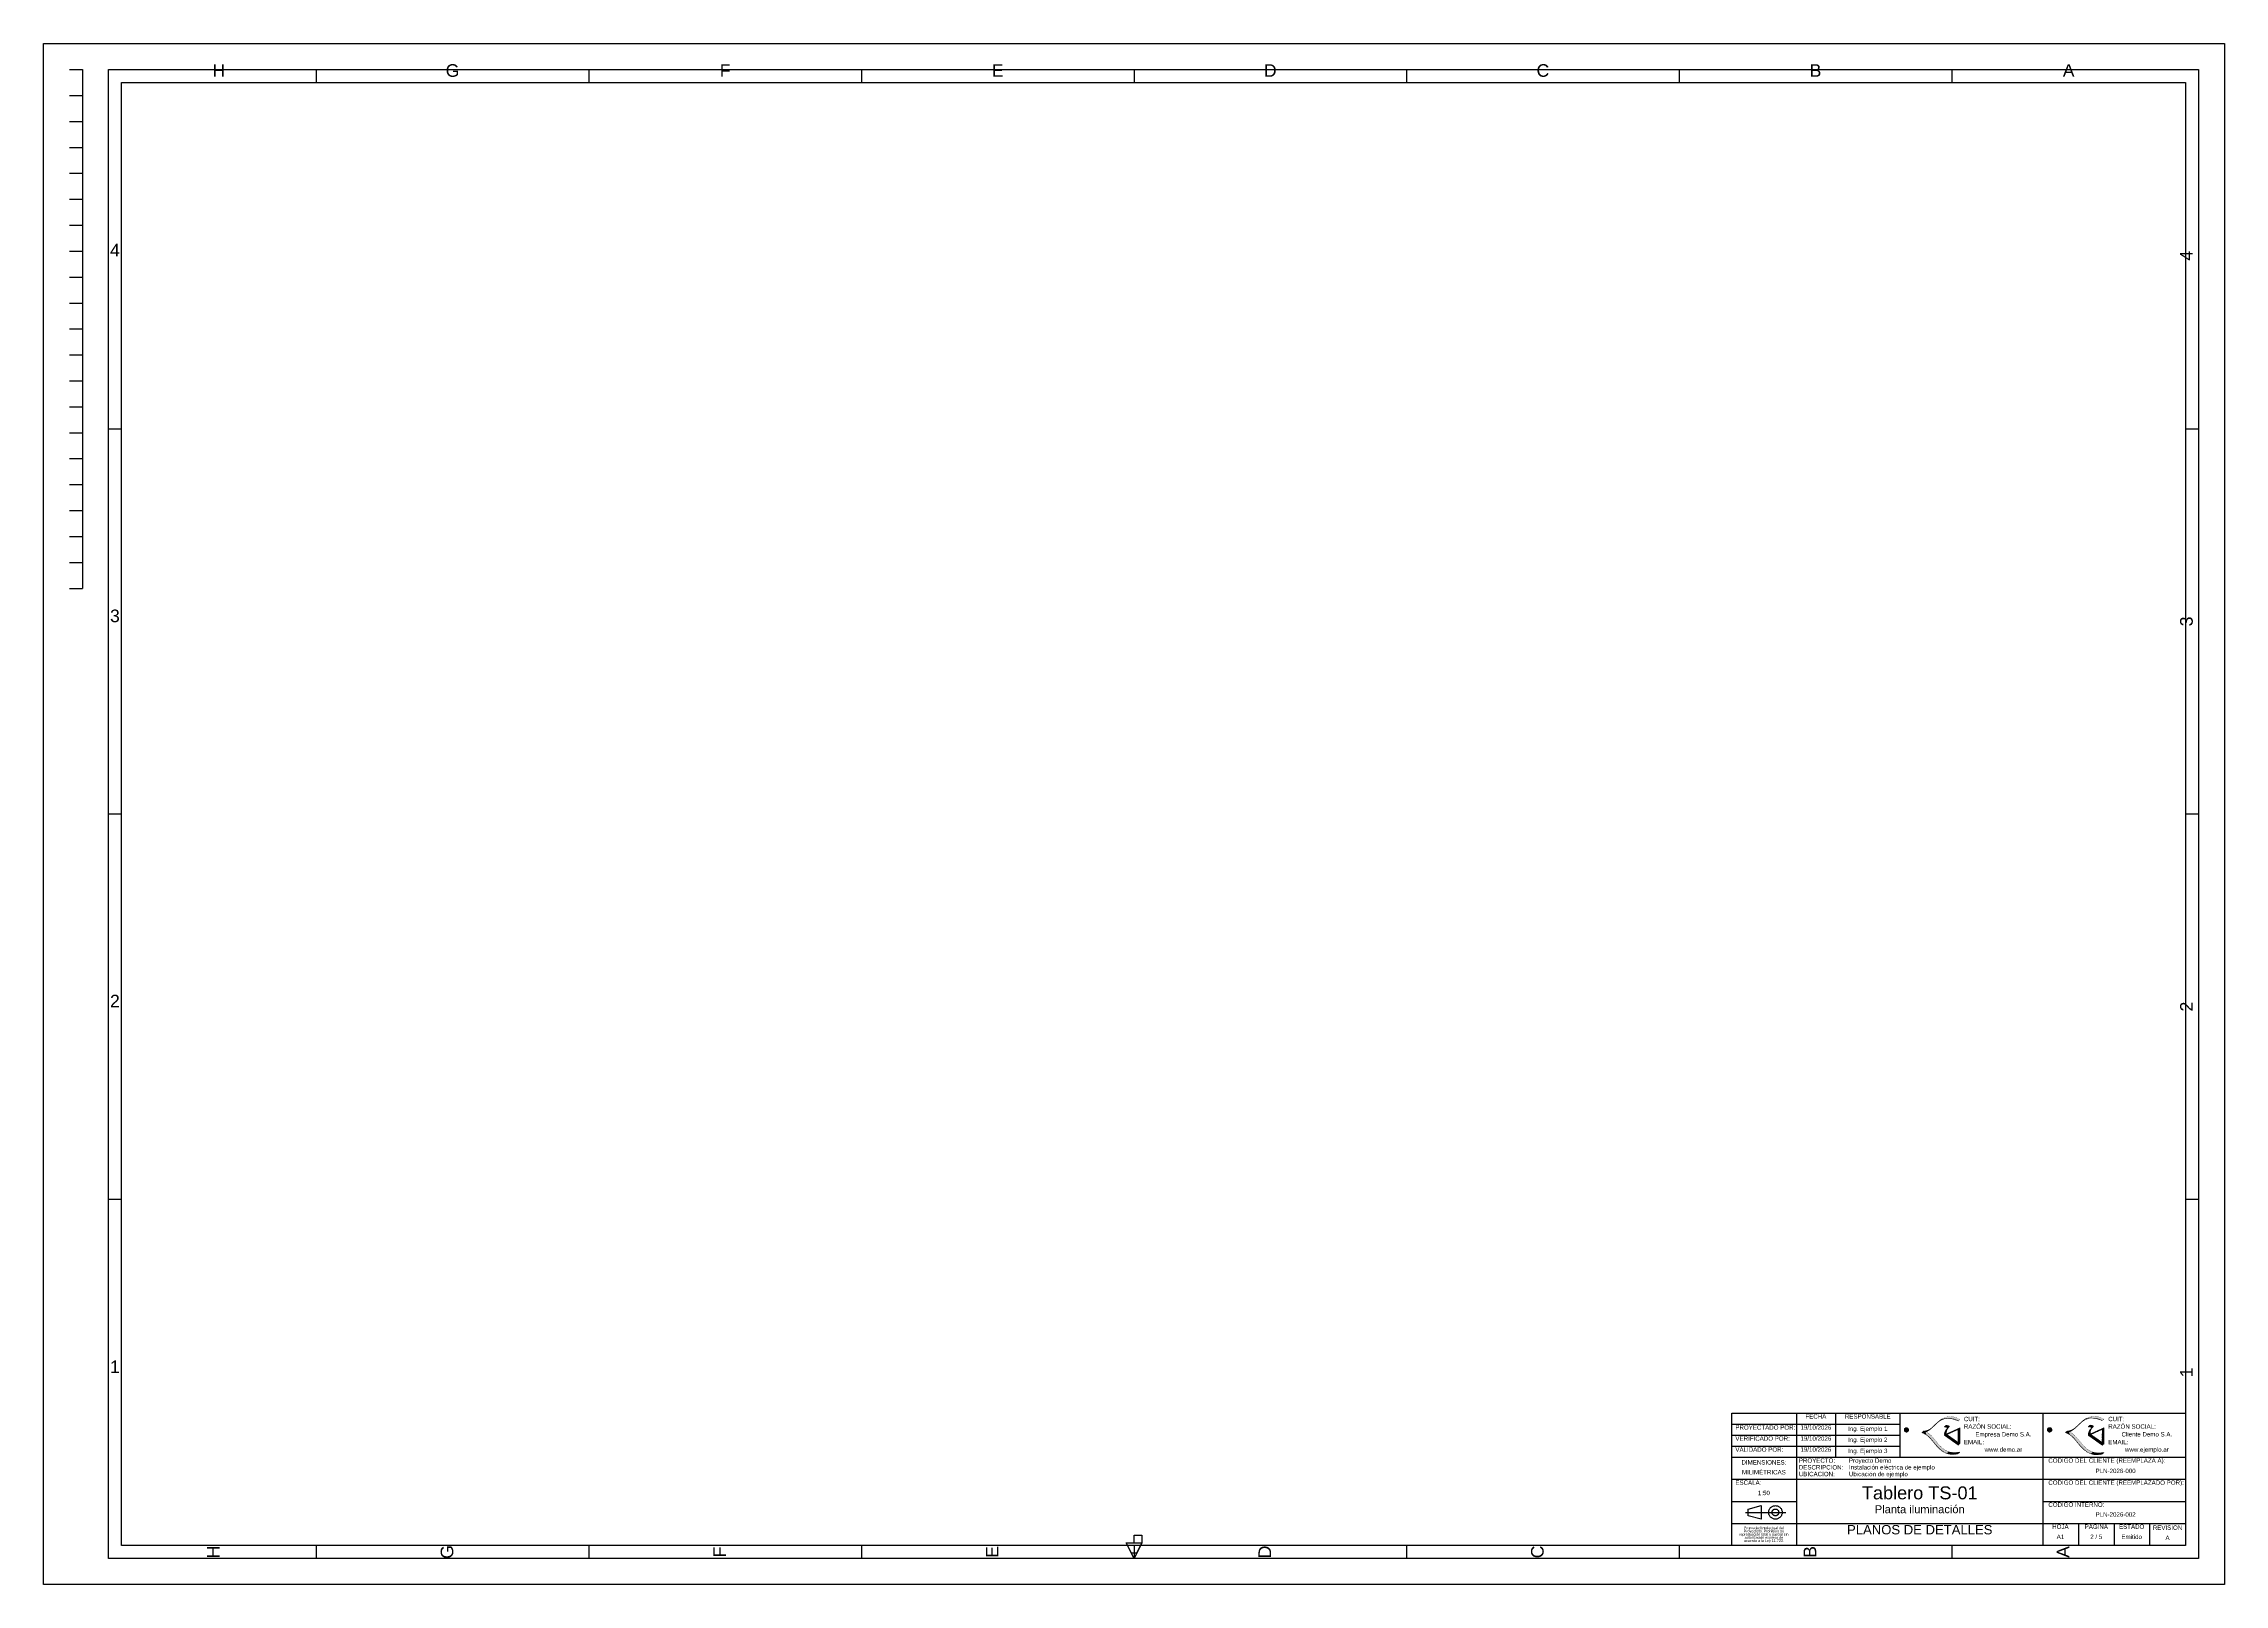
# Model space of a CAD drawing. Header units: millimetres. Extents: x 0 to 841, y 0 to 594.
import ezdxf
from ezdxf.enums import TextEntityAlignment as Align

# ---------------------------------------------------------------- set-up
doc = ezdxf.new("R2010")
doc.units = ezdxf.units.MM
doc.styles.add('ARIAL', font='arial.ttf')

msp = doc.modelspace()

# ---------------------------------------------------------------- hatches: boundary and pattern name
at = {"true_color": 0xf9c09e}
for points in [[(717.34, 59.75), (717.34, 59.63), (717.34, 59.5), (717.34, 59.38), (717.35, 59.38), (717.36, 59.38), (717.36, 59.38), (717.36, 59.5), (717.36, 59.63), (717.36, 59.75), (717.36, 59.75), (717.35, 59.75)], [(772.55, 59.79), (772.55, 59.66), (772.55, 59.54), (772.55, 59.41), (772.56, 59.41), (772.57, 59.41), (772.58, 59.41), (772.58, 59.54), (772.58, 59.67), (772.58, 59.79), (772.57, 59.79), (772.56, 59.79)]]:
    msp.add_hatch(color=7, dxfattribs=at).paths.add_polyline_path(points)
at = {"true_color": 0xffdf9f}
for points in [[(717.36, 59.35), (717.39, 59.25), (717.39, 59.26), (717.38, 59.28)], [(772.58, 59.39), (772.6, 59.29), (772.6, 59.32)], [(718.06, 58.58), (718.13, 58.57), (718.16, 58.56), (718.16, 58.56)], [(773.29, 58.6), (773.36, 58.58), (773.39, 58.58), (773.39, 58.58)]]:
    msp.add_hatch(color=7, dxfattribs=at).paths.add_polyline_path(points)
at = {"true_color": 0xad8536}
h = msp.add_hatch(color=7, dxfattribs=at)
h.paths.add_polyline_path([(718.57, 60.53), (718.2, 60.54), (717.84, 60.4), (717.81, 60.37), (717.77, 60.35), (717.74, 60.32), (717.7, 60.31), (717.65, 60.29), (717.61, 60.28), (717.61, 60.26), (717.6, 60.24), (717.6, 60.22), (717.59, 60.21), (717.59, 60.19), (717.59, 60.18), (717.56, 60.17), (717.54, 60.16), (717.51, 60.15), (717.51, 60.11), (717.5, 60.07), (717.49, 60.03), (717.46, 60.02), (717.44, 60.01), (717.41, 60), (717.4, 59.87), (717.39, 59.74), (717.39, 59.62), (717.39, 59.6), (717.39, 59.58), (717.39, 59.56), (717.39, 59.47), (717.39, 59.38), (717.4, 59.3), (717.41, 59.26), (717.42, 59.23), (717.43, 59.16), (717.43, 59.13), (717.44, 59.11), (717.44, 59.08), (717.46, 59.07), (717.49, 59.06), (717.51, 59.06), (717.52, 59.04), (717.52, 59.02), (717.52, 59), (717.53, 58.95), (717.55, 58.92), (717.59, 58.9), (717.64, 58.87), (717.67, 58.85), (717.71, 58.82), (717.95, 58.66), (718.19, 58.59), (718.46, 58.57), (718.75, 58.64), (719.01, 58.78), (719.23, 58.98), (719.24, 59.01), (719.25, 59.03), (719.26, 59.06), (719.27, 59.07), (719.28, 59.08), (719.29, 59.09), (719.34, 59.15), (719.35, 59.26), (719.36, 59.51), (719.36, 59.53), (719.36, 59.55), (719.36, 59.57), (719.36, 59.67), (719.35, 59.76), (719.33, 59.86), (719.32, 59.88), (719.31, 59.9), (719.31, 59.93), (719.3, 59.97), (719.29, 60.01), (719.28, 60.05), (719.24, 60.09), (719.22, 60.12), (719.18, 60.18), (719.17, 60.22), (719.16, 60.24), (719.16, 60.25), (719.13, 60.25), (719.11, 60.25), (719.08, 60.25), (719.08, 60.28), (719.08, 60.3), (719.08, 60.32), (719.03, 60.34), (718.98, 60.35), (718.93, 60.38)])
h.paths.add_polyline_path([(717.46, 59.94), (717.46, 59.93), (717.46, 59.93), (717.44, 59.98)])
at = {"true_color": 0xe7b045}
h = msp.add_hatch(color=7, dxfattribs=at)
h.paths.add_polyline_path([(718.02, 60.48), (717.97, 60.47), (717.91, 60.44), (717.85, 60.4), (717.79, 60.36), (717.74, 60.32), (717.7, 60.31), (717.65, 60.29), (717.61, 60.28), (717.61, 60.26), (717.6, 60.24), (717.6, 60.22), (717.59, 60.21), (717.59, 60.19), (717.59, 60.18), (717.56, 60.17), (717.54, 60.16), (717.51, 60.15), (717.51, 60.11), (717.5, 60.07), (717.49, 60.03), (717.46, 60.02), (717.44, 60.01), (717.41, 60), (717.4, 59.87), (717.39, 59.74), (717.39, 59.62), (717.39, 59.6), (717.39, 59.58), (717.39, 59.56), (717.39, 59.47), (717.39, 59.38), (717.4, 59.3), (717.41, 59.26), (717.42, 59.23), (717.43, 59.16), (717.43, 59.13), (717.44, 59.11), (717.44, 59.08), (717.46, 59.07), (717.49, 59.06), (717.51, 59.06), (717.52, 59.04), (717.52, 59.02), (717.52, 59), (717.53, 58.95), (717.55, 58.92), (717.59, 58.9), (717.64, 58.87), (717.67, 58.85), (717.71, 58.82), (717.95, 58.66), (718.19, 58.59), (718.46, 58.57), (718.75, 58.64), (719.01, 58.78), (719.23, 58.98), (719.24, 59.01), (719.25, 59.03), (719.26, 59.06), (719.27, 59.07), (719.28, 59.08), (719.29, 59.09), (719.34, 59.16), (719.36, 59.32), (719.36, 59.7), (719.33, 59.69), (719.31, 59.67), (719.28, 59.65), (719.28, 59.63), (719.27, 59.6), (719.27, 59.57), (719.25, 59.49), (719.22, 59.42), (719.18, 59.35), (719.19, 59.39), (719.2, 59.42), (719.21, 59.45), (719.15, 59.42), (719.1, 59.39), (719.04, 59.34), (718.99, 59.29), (718.94, 59.26), (718.88, 59.23), (718.88, 59.25), (718.88, 59.26), (718.88, 59.28), (718.7, 59.26), (718.52, 59.26), (718.33, 59.27), (718.31, 59.27), (718.29, 59.27), (718.26, 59.27), (718.1, 59.29), (717.94, 59.32), (717.78, 59.38), (717.76, 59.4), (717.75, 59.4), (717.74, 59.41), (717.71, 59.42), (717.69, 59.44), (717.66, 59.45), (717.66, 59.59), (717.69, 59.71), (717.74, 59.82), (717.8, 59.9), (717.86, 59.94), (717.95, 59.97), (717.98, 59.97), (718.01, 59.97), (718.04, 59.98), (718.14, 60.02), (718.22, 60.09), (718.29, 60.18), (718.28, 60.22), (718.27, 60.24), (718.26, 60.28), (718.19, 60.29), (718.15, 60.3), (718.14, 60.3), (718.14, 60.34), (718.14, 60.38), (718.14, 60.42), (718.12, 60.42), (718.1, 60.42), (718.09, 60.42), (718.09, 60.44), (718.09, 60.46), (718.09, 60.47)])
h.paths.add_polyline_path([(717.46, 59.94), (717.46, 59.93), (717.46, 59.93), (717.44, 59.98)])
at = {"true_color": 0xecb358}
h = msp.add_hatch(color=7, dxfattribs=at)
h.paths.add_polyline_path([(717.7, 60.19), (717.66, 60.14), (717.63, 60.1), (717.63, 60.08), (717.62, 60.07), (717.61, 60.05), (717.58, 60.06), (717.55, 60.07), (717.51, 60.08), (717.51, 60.06), (717.5, 60.04), (717.49, 60.03), (717.46, 60.02), (717.44, 60.01), (717.41, 60), (717.41, 59.89), (717.4, 59.78), (717.39, 59.68), (717.41, 59.68), (717.42, 59.68), (717.44, 59.68), (717.46, 59.64), (717.47, 59.61), (717.49, 59.58), (717.53, 59.62), (717.57, 59.66), (717.61, 59.7), (717.59, 59.71), (717.56, 59.72), (717.54, 59.73), (717.57, 59.83), (717.6, 59.93), (717.65, 60.03), (717.69, 60.09), (717.73, 60.15), (717.74, 60.23)])
h.paths.add_polyline_path([(717.46, 59.94), (717.46, 59.94), (717.44, 59.98)])
at = {"true_color": 0xddb375}
for points in [[(717.51, 60), (717.44, 59.9), (717.41, 59.8), (717.39, 59.68), (717.41, 59.68), (717.42, 59.68), (717.44, 59.68), (717.44, 59.71), (717.44, 59.74), (717.44, 59.78), (717.46, 59.78), (717.47, 59.78), (717.49, 59.78), (717.52, 59.85), (717.53, 59.92)], [(772.73, 60.05), (772.66, 59.95), (772.62, 59.84), (772.6, 59.72), (772.62, 59.72), (772.64, 59.72), (772.65, 59.72), (772.65, 59.75), (772.65, 59.78), (772.65, 59.82), (772.67, 59.82), (772.69, 59.82), (772.71, 59.82), (772.73, 59.9), (772.75, 59.96)]]:
    msp.add_hatch(color=7, dxfattribs=at).paths.add_polyline_path(points)
at = {"true_color": 0xfac465}
for points in [[(717.44, 59.78), (717.44, 59.74), (717.44, 59.71), (717.44, 59.68), (717.42, 59.68), (717.41, 59.68), (717.39, 59.68), (717.39, 59.66), (717.39, 59.63), (717.39, 59.61), (717.39, 59.58), (717.39, 59.55), (717.39, 59.52), (717.39, 59.45), (717.39, 59.37), (717.4, 59.3), (717.41, 59.26), (717.42, 59.23), (717.43, 59.16), (717.43, 59.11), (717.44, 59.09), (717.44, 59.08), (717.46, 59.07), (717.49, 59.06), (717.51, 59.06), (717.52, 59.04), (717.52, 59.02), (717.52, 59), (717.53, 58.95), (717.55, 58.92), (717.59, 58.9), (717.64, 58.87), (717.67, 58.85), (717.71, 58.82), (717.79, 58.76), (717.87, 58.7), (717.95, 58.65), (718.22, 58.58), (718.49, 58.58), (718.76, 58.63), (718.81, 58.66), (718.84, 58.7), (718.86, 58.76), (718.83, 58.75), (718.8, 58.74), (718.76, 58.73), (718.62, 58.73), (718.48, 58.71), (718.34, 58.69), (718.32, 58.69), (718.31, 58.69), (718.29, 58.68), (718.29, 58.7), (718.29, 58.72), (718.29, 58.73), (718.2, 58.72), (718.16, 58.71), (718.14, 58.71), (718.14, 58.73), (718.14, 58.76), (718.14, 58.78), (718.08, 58.77), (718.02, 58.77), (717.96, 58.78), (717.87, 58.85), (717.79, 58.93), (717.72, 59.03), (717.71, 59.05), (717.7, 59.06), (717.69, 59.08), (717.67, 59.08), (717.65, 59.08), (717.64, 59.08), (717.62, 59.14), (717.61, 59.2), (717.59, 59.25), (717.57, 59.25), (717.56, 59.25), (717.54, 59.25), (717.54, 59.33), (717.54, 59.4), (717.54, 59.48), (717.56, 59.48), (717.57, 59.48), (717.59, 59.48), (717.54, 59.54), (717.51, 59.61), (717.48, 59.68), (717.48, 59.72), (717.47, 59.75), (717.46, 59.78), (717.46, 59.78), (717.45, 59.78)], [(772.65, 59.82), (772.65, 59.78), (772.65, 59.75), (772.65, 59.72), (772.64, 59.72), (772.62, 59.72), (772.6, 59.72), (772.6, 59.69), (772.6, 59.67), (772.6, 59.65), (772.6, 59.62), (772.6, 59.59), (772.6, 59.56), (772.6, 59.48), (772.6, 59.41), (772.62, 59.33), (772.63, 59.3), (772.63, 59.26), (772.64, 59.19), (772.65, 59.14), (772.65, 59.12), (772.65, 59.11), (772.68, 59.1), (772.71, 59.09), (772.73, 59.08), (772.73, 59.06), (772.73, 59.04), (772.74, 59.02), (772.75, 58.98), (772.77, 58.95), (772.81, 58.92), (772.86, 58.89), (772.89, 58.87), (772.93, 58.84), (773.01, 58.78), (773.09, 58.72), (773.17, 58.67), (773.44, 58.6), (773.73, 58.6), (774, 58.65), (774.05, 58.69), (774.08, 58.73), (774.1, 58.78), (774.07, 58.77), (774.04, 58.76), (774, 58.75), (773.86, 58.75), (773.72, 58.74), (773.58, 58.71), (773.56, 58.71), (773.54, 58.71), (773.52, 58.7), (773.52, 58.72), (773.52, 58.74), (773.52, 58.75), (773.43, 58.74), (773.39, 58.73), (773.36, 58.73), (773.36, 58.75), (773.36, 58.78), (773.36, 58.8), (773.3, 58.8), (773.25, 58.8), (773.19, 58.8), (773.09, 58.88), (773.01, 58.96), (772.94, 59.06), (772.93, 59.07), (772.92, 59.09), (772.91, 59.11), (772.89, 59.11), (772.87, 59.11), (772.86, 59.11), (772.84, 59.17), (772.82, 59.23), (772.81, 59.29), (772.79, 59.29), (772.77, 59.29), (772.76, 59.29), (772.76, 59.36), (772.76, 59.44), (772.76, 59.51), (772.77, 59.51), (772.79, 59.51), (772.81, 59.51), (772.76, 59.58), (772.72, 59.65), (772.7, 59.72), (772.69, 59.76), (772.69, 59.79), (772.68, 59.82), (772.67, 59.82), (772.66, 59.82)]]:
    msp.add_hatch(color=7, dxfattribs=at).paths.add_polyline_path(points)
at = {"true_color": 0xf9daa4}
for points in [[(717.44, 59.78), (717.44, 59.74), (717.44, 59.71), (717.44, 59.68), (717.42, 59.68), (717.41, 59.68), (717.39, 59.68), (717.39, 59.66), (717.39, 59.63), (717.39, 59.61), (717.39, 59.58), (717.39, 59.55), (717.39, 59.52), (717.39, 59.45), (717.39, 59.37), (717.4, 59.3), (717.41, 59.26), (717.42, 59.23), (717.43, 59.16), (717.43, 59.11), (717.44, 59.09), (717.44, 59.08), (717.46, 59.07), (717.49, 59.06), (717.51, 59.06), (717.52, 59.04), (717.52, 59.02), (717.52, 59), (717.53, 58.95), (717.55, 58.92), (717.59, 58.9), (717.65, 58.86), (717.71, 58.82), (717.76, 58.78), (717.83, 58.73), (717.89, 58.7), (717.96, 58.68), (717.95, 58.71), (717.95, 58.73), (717.94, 58.76), (717.9, 58.77), (717.88, 58.78), (717.87, 58.79), (717.85, 58.79), (717.83, 58.8), (717.81, 58.81), (717.81, 58.82), (717.81, 58.84), (717.81, 58.86), (717.79, 58.87), (717.78, 58.88), (717.78, 58.89), (717.75, 58.91), (717.72, 58.93), (717.69, 58.96), (717.56, 59.11), (717.5, 59.31), (717.47, 59.73), (717.47, 59.75), (717.47, 59.76), (717.46, 59.78), (717.46, 59.78), (717.45, 59.78)], [(772.65, 59.82), (772.65, 59.78), (772.65, 59.75), (772.65, 59.72), (772.64, 59.72), (772.62, 59.72), (772.6, 59.72), (772.6, 59.69), (772.6, 59.67), (772.6, 59.65), (772.6, 59.62), (772.6, 59.59), (772.6, 59.56), (772.6, 59.48), (772.6, 59.41), (772.62, 59.33), (772.63, 59.3), (772.63, 59.26), (772.64, 59.19), (772.65, 59.14), (772.65, 59.12), (772.65, 59.11), (772.68, 59.1), (772.71, 59.09), (772.73, 59.08), (772.73, 59.06), (772.73, 59.04), (772.74, 59.02), (772.75, 58.98), (772.77, 58.95), (772.81, 58.92), (772.87, 58.88), (772.93, 58.85), (772.99, 58.8), (773.05, 58.76), (773.11, 58.72), (773.19, 58.7), (773.18, 58.73), (773.17, 58.75), (773.16, 58.78), (773.12, 58.8), (773.11, 58.81), (773.1, 58.81), (773.08, 58.82), (773.06, 58.82), (773.03, 58.83), (773.03, 58.85), (773.03, 58.86), (773.03, 58.88), (773.01, 58.9), (773.01, 58.91), (773, 58.91), (772.97, 58.94), (772.94, 58.96), (772.91, 58.99), (772.77, 59.14), (772.72, 59.34), (772.68, 59.77), (772.68, 59.79), (772.68, 59.8), (772.68, 59.82), (772.67, 59.82), (772.66, 59.82)]]:
    msp.add_hatch(color=7, dxfattribs=at).paths.add_polyline_path(points)
at = {"true_color": 0xf6cb86}
for points in [[(717.44, 59.78), (717.44, 59.74), (717.44, 59.71), (717.44, 59.68), (717.42, 59.68), (717.41, 59.68), (717.39, 59.68), (717.39, 59.66), (717.39, 59.63), (717.39, 59.61), (717.39, 59.58), (717.39, 59.55), (717.39, 59.53), (717.39, 59.41), (717.4, 59.31), (717.44, 59.2), (717.46, 59.2), (717.49, 59.19), (717.51, 59.18), (717.5, 59.38), (717.48, 59.58), (717.46, 59.78), (717.46, 59.78), (717.45, 59.78)], [(772.65, 59.82), (772.65, 59.78), (772.65, 59.75), (772.65, 59.72), (772.64, 59.72), (772.62, 59.72), (772.6, 59.72), (772.6, 59.69), (772.6, 59.67), (772.6, 59.65), (772.6, 59.62), (772.6, 59.59), (772.6, 59.56), (772.6, 59.45), (772.62, 59.34), (772.65, 59.24), (772.68, 59.23), (772.71, 59.22), (772.73, 59.21), (772.71, 59.41), (772.7, 59.62), (772.68, 59.82), (772.67, 59.82), (772.66, 59.82)]]:
    msp.add_hatch(color=7, dxfattribs=at).paths.add_polyline_path(points)
at = {"true_color": 0xd6b55e}
for points in [[(717.51, 60.08), (717.51, 60.06), (717.5, 60.04), (717.49, 60.03), (717.47, 60.03), (717.46, 60.03), (717.44, 60.03), (717.43, 59.99), (717.42, 59.96), (717.41, 59.93), (717.44, 59.94), (717.46, 59.95), (717.46, 59.95), (717.49, 59.95), (717.51, 59.95), (717.54, 59.95), (717.56, 59.99), (717.57, 60.02), (717.59, 60.05), (717.56, 60.06), (717.54, 60.07)], [(772.73, 60.12), (772.72, 60.1), (772.71, 60.09), (772.71, 60.07), (772.69, 60.07), (772.67, 60.07), (772.65, 60.07), (772.65, 60.04), (772.64, 60), (772.63, 59.97), (772.66, 59.99), (772.67, 59.99), (772.68, 60), (772.71, 60), (772.73, 60), (772.76, 60), (772.77, 60.03), (772.79, 60.06), (772.81, 60.1), (772.78, 60.11), (772.76, 60.11)]]:
    msp.add_hatch(color=7, dxfattribs=at).paths.add_polyline_path(points)
at = {"true_color": 0xf8d98a}
for points in [[(717.51, 59.23), (717.49, 59.22), (717.46, 59.21), (717.44, 59.2), (717.44, 59.16), (717.44, 59.12), (717.44, 59.08), (717.46, 59.07), (717.47, 59.06), (717.49, 59.06), (717.54, 59.02), (717.58, 58.99), (717.64, 58.98), (717.6, 59.07), (717.56, 59.15)], [(772.73, 59.26), (772.71, 59.25), (772.68, 59.24), (772.65, 59.24), (772.65, 59.19), (772.65, 59.15), (772.65, 59.11), (772.67, 59.1), (772.69, 59.09), (772.71, 59.08), (772.75, 59.04), (772.8, 59.02), (772.86, 59.01), (772.82, 59.1), (772.78, 59.18)]]:
    msp.add_hatch(color=7, dxfattribs=at).paths.add_polyline_path(points)
at = {"true_color": 0xfbc15a}
for points in [[(717.46, 59.63), (717.46, 59.6), (717.46, 59.57), (717.46, 59.55), (717.47, 59.45), (717.48, 59.36), (717.54, 59.28), (717.54, 59.35), (717.54, 59.41), (717.54, 59.48), (717.57, 59.49), (717.58, 59.5), (717.59, 59.5), (717.55, 59.55), (717.51, 59.59)], [(772.68, 59.67), (772.68, 59.64), (772.68, 59.61), (772.68, 59.59), (772.68, 59.48), (772.7, 59.39), (772.76, 59.31), (772.76, 59.38), (772.76, 59.45), (772.76, 59.51), (772.79, 59.53), (772.8, 59.54), (772.81, 59.54), (772.76, 59.58), (772.72, 59.62)]]:
    msp.add_hatch(color=7, dxfattribs=at).paths.add_polyline_path(points)
at = {"true_color": 0xcaa364}
for points in [[(718.09, 60.47), (718.02, 60.48), (717.97, 60.47), (717.91, 60.44), (717.85, 60.4), (717.79, 60.36), (717.74, 60.32), (717.7, 60.31), (717.65, 60.29), (717.61, 60.28), (717.61, 60.26), (717.6, 60.24), (717.6, 60.22), (717.59, 60.2), (717.59, 60.18), (717.59, 60.18), (717.56, 60.17), (717.54, 60.16), (717.51, 60.15), (717.51, 60.13), (717.5, 60.1), (717.49, 60.08), (717.53, 60.07), (717.57, 60.06), (717.61, 60.05), (717.62, 60.07), (717.63, 60.08), (717.64, 60.1), (717.73, 60.2), (717.83, 60.28), (717.96, 60.32), (717.96, 60.31), (717.96, 60.29), (717.96, 60.28), (718.05, 60.28), (718.15, 60.28), (718.24, 60.28), (718.2, 60.28), (718.17, 60.29), (718.14, 60.3), (718.14, 60.34), (718.14, 60.38), (718.14, 60.42), (718.12, 60.42), (718.1, 60.42), (718.09, 60.42), (718.09, 60.44), (718.09, 60.46)], [(773.31, 60.53), (773.25, 60.53), (773.19, 60.52), (773.13, 60.5), (773.07, 60.45), (773.02, 60.41), (772.96, 60.38), (772.92, 60.36), (772.87, 60.34), (772.83, 60.32), (772.83, 60.31), (772.82, 60.29), (772.82, 60.27), (772.81, 60.24), (772.81, 60.23), (772.81, 60.22), (772.78, 60.21), (772.76, 60.21), (772.73, 60.2), (772.72, 60.17), (772.71, 60.15), (772.71, 60.12), (772.75, 60.11), (772.79, 60.11), (772.83, 60.1), (772.84, 60.11), (772.85, 60.13), (772.86, 60.15), (772.95, 60.25), (773.06, 60.33), (773.19, 60.38), (773.19, 60.36), (773.19, 60.34), (773.19, 60.32), (773.28, 60.32), (773.37, 60.32), (773.47, 60.32), (773.43, 60.33), (773.4, 60.34), (773.36, 60.35), (773.36, 60.39), (773.36, 60.43), (773.36, 60.48), (773.35, 60.48), (773.33, 60.48), (773.31, 60.48), (773.31, 60.49), (773.31, 60.51)]]:
    msp.add_hatch(color=7, dxfattribs=at).paths.add_polyline_path(points)
at = {"true_color": 0xd1aa6d}
for points in [[(717.71, 60.18), (717.66, 60.19), (717.61, 60.19), (717.56, 60.18), (717.53, 60.16), (717.51, 60.13), (717.49, 60.08), (717.53, 60.07), (717.57, 60.06), (717.61, 60.05), (717.65, 60.09), (717.68, 60.13)], [(772.93, 60.22), (772.88, 60.24), (772.83, 60.24), (772.78, 60.23), (772.74, 60.2), (772.72, 60.18), (772.71, 60.12), (772.75, 60.11), (772.79, 60.11), (772.83, 60.1), (772.87, 60.14), (772.9, 60.18)]]:
    msp.add_hatch(color=7, dxfattribs=at).paths.add_polyline_path(points)
at = {"true_color": 0xd49f3e}
for points in [[(717.87, 60.03), (717.8, 60.02), (717.76, 59.98), (717.72, 59.87), (717.72, 59.84), (717.71, 59.83), (717.71, 59.83), (717.69, 59.83), (717.66, 59.83), (717.64, 59.83), (717.59, 59.74), (717.55, 59.65), (717.51, 59.55), (717.56, 59.53), (717.6, 59.5), (717.64, 59.48), (717.66, 59.6), (717.7, 59.72), (717.75, 59.84), (717.81, 59.9), (717.87, 59.95), (717.96, 59.97), (717.99, 59.98), (718.01, 59.98), (718.04, 59.98), (718.04, 59.98), (718.04, 59.99), (718.04, 60), (717.98, 60.01), (717.92, 60.02)], [(773.09, 60.07), (773.02, 60.07), (772.98, 60.02), (772.94, 59.91), (772.94, 59.89), (772.93, 59.88), (772.93, 59.87), (772.91, 59.87), (772.88, 59.87), (772.86, 59.87), (772.81, 59.78), (772.77, 59.68), (772.73, 59.59), (772.77, 59.56), (772.82, 59.54), (772.86, 59.51), (772.88, 59.64), (772.92, 59.76), (772.97, 59.88), (773.03, 59.95), (773.09, 59.99), (773.18, 60.02), (773.21, 60.02), (773.24, 60.02), (773.26, 60.02), (773.26, 60.03), (773.26, 60.04), (773.26, 60.05), (773.21, 60.06), (773.15, 60.06)]]:
    msp.add_hatch(color=7, dxfattribs=at).paths.add_polyline_path(points)
at = {"true_color": 0xf8bd4a}
for points in [[(717.9, 60.33), (717.85, 60.32), (717.81, 60.3), (717.77, 60.23), (717.75, 60.21), (717.73, 60.18), (717.71, 60.15), (717.67, 60.08), (717.62, 60.02), (717.58, 59.94), (717.55, 59.86), (717.53, 59.79), (717.54, 59.7), (717.56, 59.71), (717.59, 59.72), (717.61, 59.73), (717.62, 59.75), (717.63, 59.78), (717.64, 59.8), (717.7, 59.83), (717.73, 59.85), (717.77, 59.92), (717.78, 59.94), (717.8, 59.97), (717.81, 60), (717.85, 60), (717.86, 60), (717.87, 60), (717.89, 60), (717.92, 60), (717.94, 60), (718, 60), (718.03, 60), (718.09, 60), (718.17, 60.04), (718.23, 60.1), (718.29, 60.18), (718.28, 60.21), (718.27, 60.24), (718.26, 60.28), (718.16, 60.28), (718.06, 60.28), (717.96, 60.28), (717.96, 60.29), (717.96, 60.31), (717.96, 60.32), (717.93, 60.33), (717.91, 60.33)], [(773.12, 60.38), (773.07, 60.37), (773.04, 60.35), (772.99, 60.28), (772.97, 60.25), (772.95, 60.23), (772.93, 60.2), (772.89, 60.13), (772.84, 60.06), (772.8, 59.99), (772.76, 59.9), (772.74, 59.83), (772.76, 59.74), (772.78, 59.75), (772.81, 59.76), (772.83, 59.77), (772.84, 59.79), (772.85, 59.82), (772.86, 59.84), (772.92, 59.87), (772.95, 59.9), (772.99, 59.96), (773, 59.99), (773.02, 60.02), (773.03, 60.05), (773.07, 60.05), (773.08, 60.04), (773.09, 60.04), (773.12, 60.04), (773.14, 60.04), (773.17, 60.04), (773.22, 60.04), (773.26, 60.04), (773.31, 60.05), (773.4, 60.09), (773.46, 60.15), (773.52, 60.22), (773.51, 60.26), (773.5, 60.29), (773.49, 60.32), (773.39, 60.32), (773.29, 60.32), (773.19, 60.32), (773.19, 60.34), (773.19, 60.36), (773.19, 60.38), (773.15, 60.38), (773.13, 60.38)]]:
    msp.add_hatch(color=7, dxfattribs=at).paths.add_polyline_path(points)
at = {"true_color": 0x886c2d}
for points in [[(718.48, 60.32), (718.42, 60.33), (718.37, 60.32), (718.31, 60.3), (718.29, 60.24), (718.26, 60.18), (718.24, 60.13), (718.17, 60.08), (718.11, 60.04), (718.03, 60.02), (717.97, 60.01), (717.92, 59.99), (717.86, 59.98), (717.74, 59.85), (717.67, 59.7), (717.63, 59.53), (717.64, 59.48), (717.65, 59.44), (717.68, 59.41), (717.71, 59.39), (717.73, 59.38), (717.74, 59.38), (717.76, 59.36), (717.79, 59.35), (717.82, 59.34), (718.02, 59.29), (718.24, 59.29), (718.43, 59.33), (718.43, 59.52), (718.43, 59.71), (718.43, 59.9), (718.54, 59.95), (718.63, 60), (718.73, 60.05), (718.67, 60.17), (718.59, 60.25)], [(773.72, 60.38), (773.65, 60.38), (773.6, 60.37), (773.54, 60.35), (773.52, 60.29), (773.49, 60.23), (773.47, 60.17), (773.4, 60.12), (773.34, 60.08), (773.26, 60.06), (773.2, 60.05), (773.14, 60.04), (773.09, 60.02), (772.97, 59.89), (772.89, 59.74), (772.85, 59.57), (772.86, 59.51), (772.87, 59.48), (772.9, 59.44), (772.93, 59.43), (772.95, 59.42), (772.96, 59.41), (772.99, 59.4), (773.01, 59.38), (773.04, 59.37), (773.24, 59.33), (773.47, 59.32), (773.67, 59.36), (773.67, 59.56), (773.67, 59.75), (773.67, 59.94), (773.77, 60), (773.87, 60.05), (773.97, 60.1), (773.9, 60.22), (773.83, 60.3)]]:
    msp.add_hatch(color=7, dxfattribs=at).paths.add_polyline_path(points)
at = {"true_color": 0xd9a644}
for points in [[(717.74, 59.93), (717.73, 59.89), (717.72, 59.86), (717.71, 59.83), (717.69, 59.83), (717.66, 59.83), (717.64, 59.83), (717.64, 59.78), (717.64, 59.73), (717.64, 59.68), (717.65, 59.68), (717.66, 59.68), (717.66, 59.68), (717.69, 59.72), (717.72, 59.76), (717.74, 59.81), (717.76, 59.84), (717.75, 59.87)], [(772.96, 59.97), (772.95, 59.94), (772.94, 59.9), (772.93, 59.87), (772.91, 59.87), (772.88, 59.87), (772.86, 59.87), (772.86, 59.82), (772.86, 59.77), (772.86, 59.72), (772.87, 59.72), (772.87, 59.72), (772.88, 59.72), (772.91, 59.76), (772.94, 59.8), (772.96, 59.85), (772.98, 59.88), (772.98, 59.91)]]:
    msp.add_hatch(color=7, dxfattribs=at).paths.add_polyline_path(points)
at = {"true_color": 0x836423}
for points in [[(717.84, 59.88), (717.82, 59.86), (717.8, 59.84), (717.79, 59.83), (717.75, 59.81), (717.73, 59.8), (717.69, 59.78), (717.65, 59.67), (717.64, 59.57), (717.64, 59.45), (717.67, 59.44), (717.71, 59.42), (717.74, 59.4), (717.76, 59.45), (717.78, 59.5), (717.79, 59.55), (717.8, 59.6), (717.81, 59.65), (717.81, 59.7), (717.85, 59.75), (717.87, 59.79), (717.89, 59.88), (717.87, 59.88), (717.85, 59.88)], [(773.06, 59.92), (773.04, 59.9), (773.03, 59.89), (773.01, 59.87), (772.97, 59.85), (772.95, 59.84), (772.91, 59.82), (772.87, 59.71), (772.86, 59.6), (772.86, 59.49), (772.89, 59.47), (772.93, 59.45), (772.96, 59.44), (772.99, 59.49), (773, 59.54), (773.02, 59.59), (773.02, 59.64), (773.03, 59.69), (773.03, 59.74), (773.08, 59.79), (773.1, 59.83), (773.11, 59.92), (773.09, 59.92), (773.08, 59.92)]]:
    msp.add_hatch(color=7, dxfattribs=at).paths.add_polyline_path(points)
at = {"true_color": 0xbf0000}
for points in [[(717.69, 60.35), (717.68, 60.34), (717.67, 60.33), (717.66, 60.32), (717.69, 60.32), (717.71, 60.32), (717.74, 60.32), (717.72, 60.33), (717.7, 60.34)], [(772.91, 60.4), (772.9, 60.39), (772.89, 60.38), (772.88, 60.38), (772.91, 60.38), (772.93, 60.38), (772.96, 60.38), (772.94, 60.38), (772.92, 60.39)]]:
    msp.add_hatch(color=7, dxfattribs=at).paths.add_polyline_path(points)
at = {"true_color": 0xf5b954}
for points in [[(717.9, 60.33), (717.86, 60.32), (717.83, 60.31), (717.79, 60.28), (717.77, 60.25), (717.76, 60.24), (717.76, 60.23), (717.71, 60.17), (717.68, 60.1), (717.66, 60.03), (717.7, 60.05), (717.72, 60.07), (717.76, 60.1), (717.79, 60.16), (717.82, 60.2), (717.88, 60.23), (717.91, 60.24), (717.93, 60.25), (717.94, 60.25), (717.95, 60.28), (717.95, 60.3), (717.96, 60.32), (717.93, 60.33), (717.91, 60.33)], [(773.13, 60.38), (773.08, 60.38), (773.05, 60.36), (773.02, 60.33), (772.99, 60.3), (772.98, 60.29), (772.98, 60.28), (772.93, 60.21), (772.9, 60.15), (772.88, 60.07), (772.92, 60.1), (772.94, 60.12), (772.98, 60.15), (773.01, 60.21), (773.04, 60.24), (773.1, 60.28), (773.14, 60.29), (773.15, 60.3), (773.16, 60.3), (773.17, 60.32), (773.18, 60.35), (773.19, 60.38), (773.15, 60.38), (773.14, 60.38)]]:
    msp.add_hatch(color=7, dxfattribs=at).paths.add_polyline_path(points)
at = {"true_color": 0x90702b}
for points in [[(717.76, 59.8), (717.73, 59.78), (717.7, 59.76), (717.66, 59.73), (717.67, 59.66), (717.68, 59.62), (717.69, 59.55), (717.71, 59.54), (717.74, 59.54), (717.76, 59.53), (717.77, 59.56), (717.78, 59.6), (717.79, 59.63), (717.78, 59.61), (717.77, 59.59), (717.76, 59.58), (717.75, 59.58), (717.73, 59.58), (717.71, 59.58), (717.71, 59.62), (717.71, 59.66), (717.71, 59.7), (717.73, 59.7), (717.75, 59.7), (717.76, 59.7), (717.77, 59.72), (717.78, 59.74), (717.79, 59.75), (717.78, 59.77), (717.77, 59.79)], [(772.98, 59.84), (772.95, 59.82), (772.92, 59.8), (772.88, 59.77), (772.89, 59.7), (772.9, 59.65), (772.91, 59.59), (772.93, 59.58), (772.96, 59.57), (772.98, 59.56), (772.99, 59.6), (773, 59.63), (773.01, 59.67), (773, 59.65), (772.99, 59.63), (772.98, 59.62), (772.97, 59.62), (772.95, 59.62), (772.93, 59.62), (772.93, 59.66), (772.93, 59.7), (772.93, 59.74), (772.95, 59.74), (772.97, 59.74), (772.98, 59.74), (772.99, 59.76), (773, 59.78), (773.01, 59.79), (773, 59.81), (772.99, 59.83)]]:
    msp.add_hatch(color=7, dxfattribs=at).paths.add_polyline_path(points)
at = {"true_color": 0x775e27}
for points in [[(717.86, 59.98), (717.79, 59.9), (717.74, 59.83), (717.71, 59.73), (717.77, 59.78), (717.83, 59.83), (717.89, 59.88), (717.84, 59.79), (717.81, 59.7), (717.79, 59.6), (717.84, 59.67), (717.89, 59.71), (717.96, 59.75), (717.97, 59.74), (717.98, 59.72), (717.99, 59.7), (718, 59.73), (718, 59.75), (718.01, 59.78), (718.05, 59.78), (718.08, 59.78), (718.11, 59.78), (718.11, 59.79), (718.11, 59.81), (718.11, 59.83), (718.07, 59.84), (718.03, 59.86), (717.99, 59.88), (717.96, 59.92), (717.93, 59.94)], [(773.09, 60.02), (773.01, 59.95), (772.96, 59.87), (772.93, 59.77), (772.99, 59.82), (773.05, 59.87), (773.11, 59.92), (773.07, 59.83), (773.03, 59.74), (773.01, 59.64), (773.06, 59.71), (773.12, 59.75), (773.19, 59.79), (773.2, 59.78), (773.2, 59.76), (773.21, 59.74), (773.22, 59.77), (773.23, 59.79), (773.24, 59.82), (773.27, 59.82), (773.31, 59.82), (773.34, 59.82), (773.34, 59.84), (773.34, 59.85), (773.34, 59.87), (773.3, 59.88), (773.25, 59.9), (773.21, 59.92), (773.19, 59.96), (773.16, 59.99)]]:
    msp.add_hatch(color=7, dxfattribs=at).paths.add_polyline_path(points)
at = {"true_color": 0x7e5d1b}
for points in [[(717.86, 59.98), (717.85, 59.96), (717.84, 59.95), (717.83, 59.94), (717.81, 59.93), (717.8, 59.91), (717.79, 59.89), (717.75, 59.86), (717.74, 59.84), (717.71, 59.8), (717.72, 59.78), (717.73, 59.75), (717.74, 59.73), (717.75, 59.74), (717.75, 59.75), (717.76, 59.76), (717.77, 59.78), (717.78, 59.8), (717.8, 59.81), (717.82, 59.85), (717.84, 59.87), (717.86, 59.9), (717.89, 59.91), (717.91, 59.92), (717.94, 59.93), (717.91, 59.94), (717.89, 59.96)], [(773.09, 60.02), (773.07, 60.01), (773.06, 60), (773.05, 59.98), (773.04, 59.97), (773.02, 59.95), (773.01, 59.94), (772.98, 59.9), (772.96, 59.88), (772.93, 59.84), (772.94, 59.82), (772.95, 59.79), (772.96, 59.77), (772.97, 59.78), (772.98, 59.79), (772.98, 59.81), (773, 59.82), (773.01, 59.84), (773.02, 59.85), (773.04, 59.89), (773.06, 59.91), (773.09, 59.94), (773.11, 59.95), (773.14, 59.96), (773.16, 59.97), (773.14, 59.99), (773.11, 60)]]:
    msp.add_hatch(color=7, dxfattribs=at).paths.add_polyline_path(points)
at = {"true_color": 0xa08136}
for points in [[(717.84, 59.88), (717.82, 59.86), (717.81, 59.83), (717.79, 59.78), (717.78, 59.75), (717.77, 59.73), (717.76, 59.7), (717.75, 59.7), (717.73, 59.7), (717.71, 59.7), (717.71, 59.66), (717.71, 59.62), (717.71, 59.58), (717.73, 59.58), (717.75, 59.58), (717.76, 59.58), (717.77, 59.59), (717.78, 59.61), (717.79, 59.63), (717.83, 59.71), (717.87, 59.79), (717.89, 59.88), (717.87, 59.88), (717.85, 59.88)], [(773.06, 59.92), (773.04, 59.9), (773.03, 59.87), (773.01, 59.82), (773, 59.79), (772.99, 59.77), (772.98, 59.74), (772.97, 59.74), (772.95, 59.74), (772.93, 59.74), (772.93, 59.7), (772.93, 59.66), (772.93, 59.62), (772.95, 59.62), (772.97, 59.62), (772.98, 59.62), (772.99, 59.63), (773, 59.65), (773.01, 59.67), (773.06, 59.75), (773.09, 59.83), (773.11, 59.92), (773.09, 59.92), (773.08, 59.92)]]:
    msp.add_hatch(color=7, dxfattribs=at).paths.add_polyline_path(points)
at = {"true_color": 0x715924}
for points in [[(717.99, 59.78), (717.97, 59.78), (717.95, 59.77), (717.9, 59.75), (717.81, 59.65), (717.76, 59.52), (717.74, 59.38), (717.79, 59.37), (717.84, 59.36), (717.89, 59.35), (717.89, 59.42), (717.89, 59.49), (717.89, 59.55), (717.95, 59.58), (717.97, 59.6), (717.99, 59.6), (717.99, 59.66), (717.99, 59.72)], [(773.21, 59.82), (773.19, 59.82), (773.17, 59.81), (773.13, 59.79), (773.04, 59.69), (772.99, 59.55), (772.96, 59.41), (773.01, 59.4), (773.06, 59.4), (773.11, 59.39), (773.11, 59.46), (773.11, 59.52), (773.11, 59.59), (773.17, 59.62), (773.2, 59.63), (773.21, 59.64), (773.21, 59.7), (773.21, 59.76)]]:
    msp.add_hatch(color=7, dxfattribs=at).paths.add_polyline_path(points)
at = {"true_color": 0xfad28c}
for points in [[(717.76, 58.88), (717.75, 58.86), (717.75, 58.83), (717.74, 58.81), (717.81, 58.75), (717.88, 58.71), (717.96, 58.68), (717.95, 58.71), (717.95, 58.73), (717.94, 58.76), (717.92, 58.77), (717.89, 58.78), (717.87, 58.79), (717.85, 58.79), (717.83, 58.8), (717.81, 58.81), (717.81, 58.82), (717.81, 58.84), (717.81, 58.86), (717.8, 58.86), (717.78, 58.87)], [(772.98, 58.91), (772.98, 58.88), (772.97, 58.86), (772.96, 58.83), (773.03, 58.77), (773.1, 58.73), (773.19, 58.7), (773.18, 58.73), (773.17, 58.75), (773.16, 58.78), (773.14, 58.79), (773.12, 58.8), (773.1, 58.81), (773.08, 58.82), (773.06, 58.82), (773.03, 58.83), (773.03, 58.85), (773.03, 58.86), (773.03, 58.88), (773.02, 58.89), (773, 58.9)]]:
    msp.add_hatch(color=7, dxfattribs=at).paths.add_polyline_path(points)
at = {"true_color": 0xc2933c}
for points in [[(717.81, 60.03), (717.79, 60), (717.78, 59.96), (717.76, 59.88), (717.82, 59.92), (717.88, 59.95), (717.96, 59.97), (717.98, 59.97), (718.01, 59.97), (718.04, 59.98), (718.04, 59.98), (718.04, 59.99), (718.04, 60), (718.02, 60), (718, 60.01), (717.99, 60.01), (717.95, 60.01), (717.94, 60.01), (717.93, 60.02), (717.89, 60.02), (717.85, 60.02)], [(773.03, 60.07), (773.01, 60.05), (773, 60.01), (772.98, 59.92), (773.04, 59.97), (773.1, 59.99), (773.18, 60.01), (773.21, 60.02), (773.24, 60.02), (773.26, 60.02), (773.26, 60.03), (773.26, 60.04), (773.26, 60.05), (773.25, 60.05), (773.23, 60.05), (773.21, 60.05), (773.18, 60.06), (773.16, 60.06), (773.15, 60.06), (773.11, 60.06), (773.07, 60.07)]]:
    msp.add_hatch(color=7, dxfattribs=at).paths.add_polyline_path(points)
at = {"true_color": 0xff3f3f}
for points in [[(717.79, 60.42), (717.82, 60.41), (717.84, 60.4), (717.84, 60.4)], [(726.9, 59.73), (726.93, 59.71), (726.95, 59.7), (726.95, 59.7)], [(727.22, 59.9), (727.26, 59.88), (727.26, 59.88)], [(782.28, 59.77), (782.32, 59.75), (782.33, 59.74)], [(782.61, 59.94), (782.65, 59.93), (782.66, 59.92)], [(726.26, 58.69), (726.27, 58.68), (726.27, 58.68)], [(726.55, 58.51), (726.59, 58.49), (726.58, 58.49)], [(732.97, 57.31), (733.01, 57.3), (733.02, 57.29), (733.02, 57.29)], [(734.61, 56.14), (734.66, 56.12), (734.65, 56.13)], [(781.93, 58.53), (781.98, 58.5), (781.98, 58.5), (781.96, 58.51)], [(788.46, 57.31), (788.5, 57.29), (788.51, 57.29), (788.51, 57.28)]]:
    msp.add_hatch(color=7, dxfattribs=at).paths.add_polyline_path(points)
at = {"true_color": 0xdf7f7f}
for points in [[(717.86, 60.47), (717.85, 60.47), (717.85, 60.46), (717.84, 60.45), (717.86, 60.45), (717.89, 60.45), (717.91, 60.45), (717.9, 60.46), (717.88, 60.47)], [(773.09, 60.53), (773.08, 60.52), (773.07, 60.51), (773.06, 60.5), (773.09, 60.5), (773.11, 60.5), (773.14, 60.5), (773.12, 60.51), (773.1, 60.52)]]:
    msp.add_hatch(color=7, dxfattribs=at).paths.add_polyline_path(points)
at = {"true_color": 0x896e30}
for points in [[(717.86, 59.93), (717.85, 59.92), (717.85, 59.91), (717.84, 59.9), (717.85, 59.89), (717.87, 59.89), (717.89, 59.88), (717.88, 59.85), (717.87, 59.83), (717.86, 59.8), (717.9, 59.79), (717.93, 59.79), (717.96, 59.78), (717.95, 59.83), (717.95, 59.88), (717.94, 59.93), (717.91, 59.93), (717.89, 59.93)], [(773.09, 59.97), (773.08, 59.96), (773.07, 59.95), (773.06, 59.94), (773.08, 59.94), (773.09, 59.93), (773.11, 59.92), (773.1, 59.89), (773.09, 59.87), (773.09, 59.84), (773.12, 59.83), (773.15, 59.83), (773.19, 59.82), (773.18, 59.87), (773.17, 59.92), (773.16, 59.97), (773.14, 59.97), (773.11, 59.97)]]:
    msp.add_hatch(color=7, dxfattribs=at).paths.add_polyline_path(points)
at = {"true_color": 0x806527}
for points in [[(717.89, 59.55), (717.89, 59.49), (717.89, 59.42), (717.89, 59.35), (717.87, 59.35), (717.85, 59.35), (717.84, 59.35), (717.85, 59.35), (717.87, 59.34), (717.88, 59.33), (717.94, 59.31), (718, 59.31), (718.06, 59.33), (718.06, 59.4), (718.06, 59.48), (718.06, 59.55), (718.05, 59.55), (718.04, 59.55), (718.04, 59.55), (718.04, 59.49), (718.04, 59.42), (718.04, 59.35), (718.01, 59.36), (717.99, 59.37), (717.96, 59.38), (717.94, 59.43), (717.94, 59.45), (717.93, 59.47), (717.93, 59.5), (717.92, 59.53), (717.91, 59.55), (717.9, 59.55), (717.9, 59.55)], [(773.11, 59.59), (773.11, 59.52), (773.11, 59.45), (773.11, 59.39), (773.09, 59.39), (773.08, 59.39), (773.06, 59.39), (773.07, 59.38), (773.09, 59.37), (773.1, 59.36), (773.17, 59.34), (773.22, 59.35), (773.29, 59.36), (773.29, 59.44), (773.29, 59.51), (773.29, 59.59), (773.28, 59.59), (773.27, 59.59), (773.26, 59.59), (773.26, 59.52), (773.26, 59.45), (773.26, 59.39), (773.24, 59.4), (773.21, 59.4), (773.19, 59.41), (773.17, 59.47), (773.16, 59.49), (773.16, 59.5), (773.15, 59.53), (773.14, 59.56), (773.14, 59.59), (773.13, 59.59), (773.12, 59.59)]]:
    msp.add_hatch(color=7, dxfattribs=at).paths.add_polyline_path(points)
at = {"true_color": 0xdfa846}
for points in [[(718.14, 60.42), (718.06, 60.42), (718.02, 60.42), (717.96, 60.4), (717.96, 60.38), (717.96, 60.37), (717.96, 60.35), (717.94, 60.35), (717.91, 60.35), (717.89, 60.35), (717.91, 60.34), (717.94, 60.33), (717.96, 60.32), (717.96, 60.31), (717.96, 60.29), (717.96, 60.28), (718.05, 60.28), (718.15, 60.28), (718.24, 60.28), (718.2, 60.28), (718.17, 60.29), (718.14, 60.3), (718.14, 60.34), (718.14, 60.38)], [(773.36, 60.48), (773.29, 60.48), (773.24, 60.47), (773.19, 60.45), (773.19, 60.43), (773.19, 60.42), (773.19, 60.4), (773.16, 60.4), (773.14, 60.4), (773.11, 60.4), (773.14, 60.39), (773.16, 60.38), (773.19, 60.38), (773.19, 60.36), (773.19, 60.34), (773.19, 60.32), (773.28, 60.32), (773.37, 60.32), (773.47, 60.32), (773.43, 60.33), (773.4, 60.34), (773.36, 60.35), (773.36, 60.39), (773.36, 60.43)]]:
    msp.add_hatch(color=7, dxfattribs=at).paths.add_polyline_path(points)
at = {"true_color": 0x53411a}
for points in [[(718.48, 60.32), (718.42, 60.33), (718.37, 60.32), (718.31, 60.3), (718.29, 60.24), (718.26, 60.18), (718.24, 60.13), (718.16, 60.07), (718.07, 60.03), (717.98, 60), (717.95, 59.99), (717.92, 59.98), (717.89, 59.98), (717.92, 59.93), (717.96, 59.88), (718.01, 59.85), (718.03, 59.84), (718.05, 59.83), (718.06, 59.83), (718.1, 59.79), (718.14, 59.76), (718.19, 59.74), (718.21, 59.74), (718.23, 59.74), (718.25, 59.74), (718.27, 59.73), (718.29, 59.73), (718.31, 59.73), (718.33, 59.73), (718.34, 59.73), (718.36, 59.73), (718.36, 59.65), (718.38, 59.59), (718.41, 59.53), (718.4, 59.66), (718.41, 59.78), (718.43, 59.9), (718.51, 59.96), (718.58, 60), (718.67, 60.03), (718.69, 60.04), (718.71, 60.04), (718.73, 60.05), (718.67, 60.17), (718.59, 60.25)], [(773.72, 60.38), (773.65, 60.38), (773.6, 60.37), (773.54, 60.35), (773.52, 60.29), (773.49, 60.23), (773.47, 60.17), (773.38, 60.11), (773.3, 60.07), (773.2, 60.04), (773.17, 60.03), (773.14, 60.03), (773.11, 60.02), (773.15, 59.97), (773.19, 59.93), (773.24, 59.89), (773.25, 59.88), (773.27, 59.88), (773.29, 59.87), (773.33, 59.83), (773.37, 59.8), (773.42, 59.78), (773.44, 59.78), (773.46, 59.78), (773.48, 59.78), (773.5, 59.77), (773.52, 59.77), (773.54, 59.77), (773.56, 59.77), (773.58, 59.77), (773.59, 59.77), (773.6, 59.69), (773.61, 59.63), (773.64, 59.56), (773.64, 59.69), (773.64, 59.82), (773.67, 59.94), (773.74, 60), (773.82, 60.04), (773.91, 60.08), (773.93, 60.08), (773.95, 60.09), (773.97, 60.1), (773.91, 60.21), (773.83, 60.3)]]:
    msp.add_hatch(color=7, dxfattribs=at).paths.add_polyline_path(points)
at = {"true_color": 0xbf3f3f}
for points in [[(717.91, 60.5), (717.95, 60.48), (717.96, 60.48), (717.96, 60.47)], [(731.87, 63.26), (731.91, 63.24), (731.92, 63.24), (731.92, 63.24)], [(787.35, 63.36), (787.4, 63.34), (787.4, 63.34), (787.38, 63.35)], [(790.3, 61.29), (790.31, 61.29), (790.31, 61.29)], [(726.62, 58.46), (726.66, 58.44), (726.67, 58.43), (726.67, 58.43)], [(732.22, 51.22), (732.26, 51.2), (732.26, 51.2)], [(735.17, 58.74), (735.19, 58.73), (735.18, 58.73)], [(782, 58.48), (782.04, 58.46), (782.05, 58.45), (782.05, 58.45)], [(787.7, 51.1), (787.74, 51.09), (787.75, 51.08)], [(789.37, 51.46), (789.41, 51.44), (789.42, 51.44)]]:
    msp.add_hatch(color=7, dxfattribs=at).paths.add_polyline_path(points)
at = {"true_color": 0xffbf3f}
for points in [[(717.96, 60.52), (718, 60.51), (718, 60.5)], [(726.2, 59.43), (726.24, 59.41), (726.25, 59.4), (726.25, 59.4)], [(732.35, 63.49), (732.38, 63.47), (732.4, 63.46), (732.4, 63.46)], [(732.51, 64.14), (732.52, 64.13), (732.52, 64.13)], [(732.66, 64.21), (732.67, 64.21), (732.67, 64.21)], [(732.7, 63.61), (732.75, 63.59), (732.74, 63.59), (732.73, 63.59)], [(733.39, 60.52), (733.46, 60.51), (733.48, 60.5)], [(737.08, 59.03), (737.13, 59.01), (737.12, 59.01), (737.11, 59.01)], [(773.19, 60.58), (773.24, 60.55), (773.22, 60.56)], [(781.57, 59.46), (781.61, 59.45), (781.62, 59.44), (781.62, 59.44)], [(787.83, 63.59), (787.86, 63.57), (787.88, 63.57)], [(787.99, 64.26), (788.01, 64.25), (788, 64.25)], [(788.11, 64.35), (788.16, 64.33), (788.16, 64.33), (788.14, 64.33)], [(788.18, 63.72), (788.22, 63.7), (788.23, 63.69), (788.23, 63.69)], [(788.89, 60.58), (788.99, 60.55), (788.96, 60.56)], [(792.64, 59.06), (792.68, 59.04), (792.69, 59.03), (792.69, 59.03)], [(718.85, 58.64), (718.86, 58.63), (718.86, 58.63)], [(718.96, 58.76), (718.99, 58.74), (719.01, 58.73)], [(724.82, 58.17), (724.83, 58.16), (724.83, 58.16)], [(725.18, 58.01), (725.21, 57.99), (725.23, 57.99), (725.23, 57.99)], [(732.15, 51.27), (732.18, 51.25), (732.19, 51.24)], [(733.57, 56.89), (733.62, 56.87), (733.62, 56.87), (733.6, 56.87)], [(733.72, 51.64), (733.75, 51.62), (733.76, 51.61), (733.77, 51.61)], [(734.09, 56.52), (734.13, 56.5), (734.14, 56.49), (734.14, 56.49)], [(734.56, 57.89), (734.61, 57.86), (734.61, 57.86), (734.6, 57.87)], [(734.74, 57.44), (734.77, 57.42), (734.79, 57.41), (734.79, 57.41)], [(735.49, 55.53), (735.51, 55.52), (735.46, 55.55)], [(735.51, 55.52), (735.51, 55.52), (735.51, 55.52)], [(737.7, 53.95), (737.73, 53.94), (737.75, 53.93), (737.75, 53.93)], [(774.05, 58.68), (774.08, 58.66), (774.09, 58.66)], [(787.63, 51.15), (787.68, 51.13), (787.68, 51.13), (787.66, 51.14)], [(789.07, 56.88), (789.11, 56.86), (789.12, 56.86), (789.12, 56.85)], [(789.22, 51.53), (789.26, 51.52), (789.27, 51.51)], [(789.6, 56.5), (789.64, 56.48), (789.65, 56.48), (789.65, 56.47)], [(790.06, 58.5), (790.09, 58.48), (790.1, 58.48)], [(790.08, 57.89), (790.12, 57.87), (790.13, 57.87), (790.13, 57.87)], [(790.26, 57.44), (790.3, 57.42), (790.31, 57.41)], [(793.28, 53.89), (793.33, 53.86), (793.32, 53.87), (793.31, 53.87)], [(734.46, 50.22), (734.53, 50.2), (734.56, 50.2), (734.56, 50.2)]]:
    msp.add_hatch(color=7, dxfattribs=at).paths.add_polyline_path(points)
at = {"true_color": 0xcd9845}
for points in [[(718.14, 60.42), (718.06, 60.42), (718.02, 60.42), (717.96, 60.4), (717.99, 60.39), (718.01, 60.38), (718.04, 60.37), (718.04, 60.36), (718.04, 60.34), (718.04, 60.32), (718.07, 60.32), (718.1, 60.31), (718.14, 60.3), (718.14, 60.34), (718.14, 60.38)], [(773.36, 60.48), (773.29, 60.48), (773.24, 60.47), (773.19, 60.45), (773.21, 60.44), (773.24, 60.43), (773.26, 60.43), (773.26, 60.41), (773.26, 60.39), (773.26, 60.38), (773.3, 60.37), (773.33, 60.36), (773.36, 60.35), (773.36, 60.39), (773.36, 60.43)]]:
    msp.add_hatch(color=7, dxfattribs=at).paths.add_polyline_path(points)
at = {"true_color": 0xb28e57}
for points in [[(718.81, 60.45), (718.55, 60.54), (718.28, 60.55), (718.01, 60.5), (718.04, 60.49), (718.06, 60.48), (718.09, 60.47), (718.09, 60.46), (718.09, 60.44), (718.09, 60.42), (718.1, 60.42), (718.12, 60.42), (718.14, 60.42), (718.14, 60.38), (718.14, 60.34), (718.14, 60.3), (718.16, 60.3), (718.19, 60.3), (718.21, 60.3), (718.23, 60.32), (718.25, 60.34), (718.28, 60.36), (718.35, 60.41), (718.43, 60.43), (718.52, 60.43), (718.54, 60.43), (718.56, 60.43), (718.58, 60.42), (718.63, 60.42), (718.67, 60.42), (718.71, 60.41), (718.74, 60.41), (718.78, 60.4), (718.81, 60.4), (718.81, 60.42), (718.81, 60.43)], [(774.05, 60.5), (773.78, 60.59), (773.51, 60.61), (773.24, 60.55), (773.26, 60.54), (773.29, 60.54), (773.31, 60.53), (773.31, 60.51), (773.31, 60.49), (773.31, 60.48), (773.33, 60.48), (773.35, 60.48), (773.36, 60.48), (773.36, 60.43), (773.36, 60.39), (773.36, 60.35), (773.39, 60.35), (773.41, 60.35), (773.44, 60.35), (773.46, 60.37), (773.48, 60.39), (773.51, 60.41), (773.59, 60.47), (773.66, 60.48), (773.76, 60.48), (773.78, 60.48), (773.8, 60.48), (773.82, 60.48), (773.86, 60.47), (773.91, 60.47), (773.95, 60.46), (773.98, 60.46), (774.02, 60.46), (774.05, 60.45), (774.05, 60.47), (774.05, 60.49)]]:
    msp.add_hatch(color=7, dxfattribs=at).paths.add_polyline_path(points)
at = {"true_color": 0xaaaa55}
for points in [[(718.01, 60.55), (718.06, 60.53), (718.08, 60.53)], [(773.24, 60.6), (773.29, 60.59), (773.31, 60.58)], [(734.71, 57.96), (734.76, 57.94), (734.78, 57.94), (734.79, 57.94)], [(790.24, 57.97), (790.31, 57.94), (790.31, 57.94), (790.29, 57.95)]]:
    msp.add_hatch(color=7, dxfattribs=at).paths.add_polyline_path(points)
at = {"true_color": 0x7b622a}
for points in [[(718.11, 59.8), (718.07, 59.64), (718.05, 59.47), (718.04, 59.3), (718.06, 59.3), (718.08, 59.3), (718.1, 59.3), (718.16, 59.3), (718.18, 59.3), (718.19, 59.3), (718.28, 59.3), (718.35, 59.31), (718.43, 59.33), (718.43, 59.46), (718.43, 59.6), (718.43, 59.73), (718.42, 59.69), (718.4, 59.66), (718.39, 59.63), (718.38, 59.66), (718.37, 59.69), (718.36, 59.73), (718.32, 59.75), (718.29, 59.75), (718.22, 59.75), (718.17, 59.75), (718.15, 59.75), (718.14, 59.75), (718.13, 59.77), (718.12, 59.79)], [(773.34, 59.84), (773.3, 59.68), (773.28, 59.51), (773.26, 59.34), (773.29, 59.34), (773.31, 59.34), (773.33, 59.34), (773.39, 59.34), (773.41, 59.34), (773.42, 59.34), (773.51, 59.34), (773.59, 59.34), (773.67, 59.36), (773.67, 59.5), (773.67, 59.63), (773.67, 59.77), (773.65, 59.73), (773.63, 59.7), (773.62, 59.67), (773.61, 59.7), (773.6, 59.73), (773.59, 59.77), (773.55, 59.79), (773.52, 59.79), (773.45, 59.79), (773.4, 59.79), (773.38, 59.79), (773.36, 59.79), (773.36, 59.81), (773.35, 59.83)]]:
    msp.add_hatch(color=7, dxfattribs=at).paths.add_polyline_path(points)
at = {"true_color": 0x715825}
for points in [[(718.11, 59.8), (718.07, 59.64), (718.05, 59.47), (718.04, 59.3), (718.1, 59.3), (718.17, 59.3), (718.24, 59.3), (718.22, 59.35), (718.21, 59.4), (718.2, 59.49), (718.2, 59.51), (718.2, 59.53), (718.2, 59.54), (718.19, 59.61), (718.19, 59.67), (718.19, 59.73), (718.27, 59.71), (718.31, 59.71), (718.34, 59.7), (718.33, 59.72), (718.32, 59.74), (718.31, 59.75), (718.25, 59.75), (718.19, 59.75), (718.14, 59.75), (718.13, 59.77), (718.12, 59.79)], [(773.34, 59.84), (773.3, 59.68), (773.28, 59.51), (773.26, 59.34), (773.33, 59.34), (773.4, 59.34), (773.47, 59.34), (773.45, 59.38), (773.44, 59.43), (773.43, 59.53), (773.43, 59.54), (773.43, 59.56), (773.43, 59.58), (773.42, 59.64), (773.42, 59.71), (773.41, 59.77), (773.5, 59.75), (773.54, 59.75), (773.57, 59.74), (773.56, 59.76), (773.55, 59.78), (773.54, 59.79), (773.48, 59.79), (773.42, 59.79), (773.36, 59.79), (773.36, 59.81), (773.35, 59.83)]]:
    msp.add_hatch(color=7, dxfattribs=at).paths.add_polyline_path(points)
at = {"true_color": 0x685120}
for points in [[(718.14, 59.63), (718.1, 59.59), (718.09, 59.56), (718.08, 59.51), (718.08, 59.49), (718.08, 59.46), (718.08, 59.44), (718.08, 59.39), (718.09, 59.35), (718.09, 59.3), (718.14, 59.3), (718.19, 59.3), (718.24, 59.3), (718.22, 59.31), (718.2, 59.32), (718.19, 59.33), (718.18, 59.35), (718.18, 59.37), (718.18, 59.4), (718.17, 59.43), (718.17, 59.45), (718.17, 59.48), (718.17, 59.51), (718.17, 59.54), (718.16, 59.56), (718.16, 59.59), (718.16, 59.61), (718.16, 59.63), (718.15, 59.63), (718.14, 59.63)], [(773.36, 59.67), (773.33, 59.63), (773.31, 59.6), (773.31, 59.55), (773.31, 59.52), (773.31, 59.5), (773.31, 59.47), (773.31, 59.43), (773.31, 59.38), (773.31, 59.34), (773.36, 59.34), (773.42, 59.34), (773.47, 59.34), (773.45, 59.35), (773.43, 59.35), (773.41, 59.36), (773.41, 59.39), (773.41, 59.41), (773.4, 59.43), (773.4, 59.46), (773.4, 59.49), (773.4, 59.52), (773.4, 59.54), (773.39, 59.57), (773.39, 59.6), (773.39, 59.62), (773.39, 59.64), (773.39, 59.67), (773.38, 59.67), (773.37, 59.67)]]:
    msp.add_hatch(color=7, dxfattribs=at).paths.add_polyline_path(points)
at = {"true_color": 0xffff00}
for points in [[(718.14, 60.57), (718.19, 60.55), (718.18, 60.55), (718.17, 60.56)], [(728.38, 60.73), (728.39, 60.72), (728.39, 60.72)], [(731.55, 63.09), (731.59, 63.07), (731.6, 63.06), (731.6, 63.06)], [(731.83, 63.24), (731.86, 63.22), (731.87, 63.21), (731.87, 63.21)], [(732.07, 63.36), (732.12, 63.34), (732.12, 63.34), (732.11, 63.34)], [(732.15, 63.98), (732.18, 63.97), (732.2, 63.96), (732.2, 63.96)], [(732.3, 63.46), (732.33, 63.44), (732.35, 63.44), (732.35, 63.44)], [(732.42, 63.51), (732.46, 63.49), (732.47, 63.49)], [(732.92, 64.36), (732.96, 64.34), (732.97, 64.33), (732.97, 64.33)], [(733.97, 63.86), (734, 63.84), (734.01, 63.84), (734.02, 63.83)], [(736.8, 58.91), (736.84, 58.89), (736.85, 58.88), (736.85, 58.88)], [(736.83, 59.53), (736.86, 59.51), (736.88, 59.5), (736.88, 59.5)], [(738.82, 63.86), (738.85, 63.84), (738.87, 63.84), (738.87, 63.83)], [(773.36, 60.63), (773.4, 60.61), (773.41, 60.6), (773.41, 60.6)], [(783.75, 60.81), (783.79, 60.79), (783.8, 60.78), (783.8, 60.78)], [(787.3, 63.34), (787.33, 63.32), (787.35, 63.31), (787.35, 63.31)], [(787.55, 63.47), (787.59, 63.45), (787.6, 63.44), (787.6, 63.44)], [(787.63, 64.1), (787.68, 64.07), (787.68, 64.07), (787.66, 64.08)], [(787.78, 63.57), (787.81, 63.55), (787.83, 63.54)], [(787.91, 63.62), (787.94, 63.6), (787.95, 63.59), (787.96, 63.59)], [(788.41, 64.48), (788.45, 64.46), (788.46, 64.45), (788.46, 64.45)], [(792.36, 58.93), (792.4, 58.91), (792.41, 58.91)], [(792.39, 59.56), (792.44, 59.54), (792.44, 59.54), (792.42, 59.55)], [(792.74, 63.47), (792.78, 63.45), (792.79, 63.44), (792.79, 63.44)], [(725.95, 57.56), (725.99, 57.54), (726, 57.54), (726, 57.54)], [(733.24, 50.64), (733.28, 50.63), (733.29, 50.62), (733.29, 50.62)], [(733.29, 51.86), (733.33, 51.85), (733.34, 51.84), (733.34, 51.84)], [(733.67, 56.82), (733.7, 56.8), (733.71, 56.79), (733.72, 56.79)], [(733.97, 51.51), (734, 51.5), (734.01, 51.49), (734.02, 51.49)], [(734.04, 58.26), (734.08, 58.24), (734.09, 58.24)], [(734.46, 57.84), (734.5, 57.82), (734.51, 57.81), (734.51, 57.81)], [(734.84, 57.36), (734.87, 57.35), (734.88, 57.34), (734.89, 57.34)], [(735.33, 58.23), (735.37, 58.22), (735.38, 58.21), (735.38, 58.21)], [(735.63, 55.42), (735.68, 55.4), (735.68, 55.4), (735.67, 55.4)], [(737.92, 53.8), (737.96, 53.79), (737.97, 53.78), (737.97, 53.78)], [(737.97, 55.15), (738.01, 55.13), (738.02, 55.12), (738.02, 55.12)], [(788.74, 50.52), (788.78, 50.5), (788.79, 50.5), (788.79, 50.5)], [(788.79, 51.76), (788.84, 51.74), (788.84, 51.74), (788.83, 51.74)], [(789.17, 56.8), (789.22, 56.78), (789.22, 56.78), (789.21, 56.79)], [(789.55, 58.27), (789.6, 58.25), (789.6, 58.25), (789.59, 58.25)], [(790.4, 57.34), (790.41, 57.34), (790.41, 57.34)], [(790.87, 58.25), (790.92, 58.22), (790.9, 58.23)], [(791.17, 55.38), (791.21, 55.37), (791.22, 55.36), (791.22, 55.36)], [(791.33, 58.45), (791.36, 58.43), (791.37, 58.43)], [(793.55, 55.11), (793.59, 55.09), (793.6, 55.08)]]:
    msp.add_hatch(color=7, dxfattribs=at).paths.add_polyline_path(points)
at = {"true_color": 0xb38537}
for points in [[(718.36, 60.42), (718.28, 60.44), (718.21, 60.44), (718.14, 60.42), (718.14, 60.38), (718.14, 60.34), (718.14, 60.3), (718.2, 60.3), (718.26, 60.34)], [(773.59, 60.48), (773.51, 60.49), (773.44, 60.49), (773.36, 60.48), (773.36, 60.43), (773.36, 60.39), (773.36, 60.35), (773.43, 60.35), (773.49, 60.39)]]:
    msp.add_hatch(color=7, dxfattribs=at).paths.add_polyline_path(points)
at = {"true_color": 0xa9794b}
for points in [[(718.19, 60.6), (718.19, 60.59), (718.19, 60.58), (718.19, 60.57), (718.3, 60.57), (718.42, 60.57), (718.53, 60.57), (718.53, 60.58), (718.53, 60.59), (718.53, 60.6), (718.42, 60.6), (718.3, 60.6)], [(773.41, 60.65), (773.41, 60.65), (773.41, 60.64), (773.41, 60.63), (773.53, 60.63), (773.65, 60.63), (773.77, 60.63), (773.77, 60.64), (773.77, 60.65), (773.77, 60.65), (773.65, 60.65), (773.53, 60.65)]]:
    msp.add_hatch(color=7, dxfattribs=at).paths.add_polyline_path(points)
at = {"true_color": 0xb1874d}
for points in [[(718.24, 60.55), (718.23, 60.5), (718.22, 60.45), (718.21, 60.4), (718.25, 60.41), (718.27, 60.43), (718.31, 60.45), (718.32, 60.49), (718.33, 60.51), (718.34, 60.55), (718.3, 60.55), (718.27, 60.55)], [(773.47, 60.6), (773.46, 60.55), (773.45, 60.5), (773.44, 60.45), (773.48, 60.47), (773.5, 60.48), (773.54, 60.5), (773.55, 60.54), (773.56, 60.57), (773.57, 60.6), (773.53, 60.6), (773.5, 60.6)]]:
    msp.add_hatch(color=7, dxfattribs=at).paths.add_polyline_path(points)
at = {"true_color": 0x997633}
for points in [[(718.58, 60.45), (718.44, 60.45), (718.32, 60.42), (718.21, 60.32), (718.22, 60.31), (718.23, 60.29), (718.24, 60.28), (718.26, 60.28), (718.29, 60.28), (718.31, 60.28), (718.37, 60.29), (718.42, 60.29), (718.48, 60.3), (718.58, 60.24), (718.65, 60.17), (718.71, 60.08), (718.69, 60.07), (718.68, 60.06), (718.67, 60.05), (718.63, 60.04), (718.62, 60.03), (718.61, 60.03), (718.54, 59.99), (718.47, 59.95), (718.41, 59.9), (718.4, 59.83), (718.4, 59.79), (718.41, 59.73), (718.42, 59.73), (718.43, 59.73), (718.43, 59.73), (718.44, 59.75), (718.44, 59.77), (718.45, 59.78), (718.51, 59.86), (718.59, 59.91), (718.68, 59.95), (718.73, 59.93), (718.77, 59.93), (718.83, 59.95), (718.82, 59.97), (718.8, 59.98), (718.78, 60), (718.79, 60.03), (718.79, 60.05), (718.79, 60.08), (718.8, 60.12), (718.81, 60.14), (718.81, 60.15), (718.77, 60.17), (718.75, 60.19), (718.71, 60.23), (718.68, 60.27), (718.66, 60.31), (718.63, 60.35), (718.61, 60.35), (718.58, 60.35), (718.56, 60.35), (718.57, 60.38), (718.58, 60.42)], [(773.82, 60.5), (773.67, 60.51), (773.55, 60.47), (773.44, 60.38), (773.45, 60.36), (773.46, 60.34), (773.47, 60.32), (773.49, 60.32), (773.52, 60.32), (773.54, 60.32), (773.6, 60.34), (773.65, 60.34), (773.72, 60.35), (773.82, 60.29), (773.89, 60.22), (773.95, 60.12), (773.93, 60.11), (773.92, 60.11), (773.9, 60.1), (773.87, 60.08), (773.85, 60.08), (773.85, 60.07), (773.77, 60.03), (773.71, 59.99), (773.64, 59.94), (773.63, 59.87), (773.63, 59.83), (773.64, 59.77), (773.65, 59.77), (773.66, 59.77), (773.67, 59.77), (773.67, 59.79), (773.68, 59.81), (773.68, 59.82), (773.74, 59.9), (773.82, 59.96), (773.92, 60), (773.96, 59.98), (774, 59.98), (774.07, 60), (774.06, 60.01), (774.04, 60.03), (774.02, 60.05), (774.03, 60.07), (774.03, 60.1), (774.03, 60.13), (774.04, 60.17), (774.05, 60.19), (774.05, 60.2), (774.01, 60.22), (773.99, 60.24), (773.95, 60.27), (773.92, 60.32), (773.9, 60.36), (773.87, 60.4), (773.85, 60.4), (773.82, 60.4), (773.79, 60.4), (773.8, 60.43), (773.81, 60.47)]]:
    msp.add_hatch(color=7, dxfattribs=at).paths.add_polyline_path(points)
at = {"true_color": 0x8a692b}
for points in [[(718.48, 60.4), (718.45, 60.4), (718.42, 60.39), (718.37, 60.38), (718.32, 60.35), (718.29, 60.31), (718.26, 60.25), (718.3, 60.27), (718.34, 60.28), (718.4, 60.3), (718.43, 60.31), (718.46, 60.32), (718.48, 60.32), (718.48, 60.35), (718.48, 60.37)], [(773.72, 60.45), (773.68, 60.45), (773.65, 60.45), (773.6, 60.43), (773.55, 60.4), (773.52, 60.36), (773.49, 60.3), (773.53, 60.32), (773.57, 60.33), (773.63, 60.35), (773.66, 60.36), (773.69, 60.37), (773.72, 60.38), (773.72, 60.4), (773.72, 60.43)]]:
    msp.add_hatch(color=7, dxfattribs=at).paths.add_polyline_path(points)
at = {"true_color": 0xa27d4b}
for points in [[(718.34, 60.55), (718.33, 60.52), (718.32, 60.48), (718.31, 60.45), (718.44, 60.44), (718.58, 60.42), (718.71, 60.41), (718.75, 60.41), (718.78, 60.4), (718.81, 60.4), (718.81, 60.42), (718.81, 60.43), (718.81, 60.45), (718.65, 60.51), (718.5, 60.54)], [(773.57, 60.6), (773.56, 60.57), (773.55, 60.54), (773.54, 60.5), (773.68, 60.49), (773.81, 60.48), (773.95, 60.46), (773.98, 60.46), (774.02, 60.46), (774.05, 60.45), (774.05, 60.47), (774.05, 60.49), (774.05, 60.5), (773.89, 60.57), (773.73, 60.6)]]:
    msp.add_hatch(color=7, dxfattribs=at).paths.add_polyline_path(points)
at = {"true_color": 0x9f7733}
for points in [[(718.51, 60.45), (718.5, 60.41), (718.49, 60.37), (718.48, 60.32), (718.57, 60.31), (718.61, 60.3), (718.63, 60.3), (718.63, 60.32), (718.63, 60.33), (718.63, 60.35), (718.61, 60.35), (718.58, 60.35), (718.56, 60.35), (718.57, 60.37), (718.58, 60.4), (718.58, 60.42), (718.56, 60.43), (718.53, 60.44)], [(773.74, 60.5), (773.74, 60.46), (773.73, 60.42), (773.72, 60.38), (773.81, 60.36), (773.85, 60.35), (773.87, 60.35), (773.87, 60.37), (773.87, 60.38), (773.87, 60.4), (773.85, 60.4), (773.82, 60.4), (773.79, 60.4), (773.8, 60.43), (773.81, 60.45), (773.82, 60.48), (773.79, 60.49), (773.77, 60.49)]]:
    msp.add_hatch(color=7, dxfattribs=at).paths.add_polyline_path(points)
at = {"true_color": 0x8d6c2d}
for points in [[(718.48, 60.32), (718.48, 60.32), (718.48, 60.31), (718.48, 60.3), (718.58, 60.24), (718.65, 60.17), (718.71, 60.08), (718.68, 60.05), (718.64, 60.03), (718.61, 60), (718.67, 60.01), (718.73, 60.02), (718.78, 60.03), (718.79, 60.04), (718.8, 60.06), (718.81, 60.08), (718.8, 60.13), (718.78, 60.18), (718.73, 60.24), (718.65, 60.29), (718.58, 60.32)], [(773.72, 60.38), (773.72, 60.37), (773.72, 60.36), (773.72, 60.35), (773.81, 60.29), (773.89, 60.22), (773.95, 60.12), (773.91, 60.1), (773.88, 60.07), (773.85, 60.05), (773.9, 60.05), (773.96, 60.06), (774.02, 60.07), (774.03, 60.09), (774.04, 60.11), (774.05, 60.12), (774.04, 60.18), (774.02, 60.22), (773.97, 60.29), (773.89, 60.34), (773.81, 60.37)]]:
    msp.add_hatch(color=7, dxfattribs=at).paths.add_polyline_path(points)
at = {"true_color": 0xd4d42a}
for points in [[(718.53, 60.57), (718.59, 60.56), (718.61, 60.55), (718.61, 60.55)], [(732.75, 63.64), (732.82, 63.61), (732.82, 63.61), (732.8, 63.62)], [(738.57, 60.32), (738.61, 60.31), (738.62, 60.3), (738.62, 60.3)], [(773.77, 60.63), (773.82, 60.61), (773.84, 60.6), (773.85, 60.6)], [(788.23, 63.74), (788.29, 63.73), (788.31, 63.72), (788.31, 63.72)], [(794.16, 60.38), (794.2, 60.36), (794.21, 60.35), (794.21, 60.35)], [(725.55, 57.81), (725.59, 57.79), (725.6, 57.79), (725.6, 57.79)], [(730.73, 52.48), (730.73, 52.47), (730.73, 52.45), (730.73, 52.44), (730.75, 52.44), (730.76, 52.44), (730.78, 52.44), (730.76, 52.45), (730.75, 52.47)], [(733.52, 51.74), (733.5, 51.75), (733.47, 51.76)], [(733.52, 51.74), (733.52, 51.74), (733.52, 51.74)], [(735.61, 56.82), (735.64, 56.8), (735.66, 56.79), (735.66, 56.79)], [(735.71, 55.37), (735.74, 55.35), (735.76, 55.35), (735.76, 55.35)], [(735.88, 58.48), (735.93, 58.46), (735.93, 58.46), (735.92, 58.47)], [(736.23, 55), (736.27, 54.98), (736.28, 54.97), (736.28, 54.97)], [(780.91, 57.82), (780.96, 57.79), (780.96, 57.79), (780.95, 57.8)], [(786.18, 52.4), (786.18, 52.38), (786.18, 52.36), (786.18, 52.34), (786.2, 52.34), (786.22, 52.34), (786.23, 52.34), (786.22, 52.36), (786.2, 52.38)], [(789, 51.64), (789.02, 51.64), (789.02, 51.64)], [(791.15, 56.8), (791.2, 56.78), (791.2, 56.78), (791.18, 56.79)], [(791.3, 55.31), (791.28, 55.32), (791.25, 55.33)], [(791.3, 55.31), (791.3, 55.31), (791.3, 55.31)], [(791.43, 58.5), (791.46, 58.48), (791.47, 58.48)], [(791.78, 54.95), (791.82, 54.94), (791.83, 54.93)], [(733.97, 50.37), (734.02, 50.35), (734.03, 50.35)], [(789.48, 50.24), (789.53, 50.22), (789.55, 50.22)]]:
    msp.add_hatch(color=7, dxfattribs=at).paths.add_polyline_path(points)
at = {"true_color": 0xffaa00}
for points in [[(718.66, 60.55), (718.71, 60.53), (718.73, 60.53)], [(728.61, 61.02), (728.61, 61.01), (728.61, 60.99), (728.61, 60.97), (728.64, 60.99), (728.66, 60.99), (728.66, 61), (728.63, 61.01), (728.62, 61.02)], [(784.03, 61.08), (784.03, 61.07), (784.03, 61.05), (784.03, 61.03), (784.06, 61.05), (784.07, 61.06), (784.08, 61.06), (784.05, 61.07), (784.04, 61.08)]]:
    msp.add_hatch(color=7, dxfattribs=at).paths.add_polyline_path(points)
at = {"true_color": 0xa88757}
for points in [[(718.66, 60.5), (718.66, 60.47), (718.66, 60.43), (718.66, 60.4), (718.71, 60.4), (718.76, 60.4), (718.81, 60.4), (718.81, 60.42), (718.81, 60.43), (718.81, 60.45), (718.76, 60.47), (718.71, 60.49)], [(773.9, 60.55), (773.9, 60.52), (773.9, 60.48), (773.9, 60.45), (773.95, 60.45), (774, 60.45), (774.05, 60.45), (774.05, 60.47), (774.05, 60.49), (774.05, 60.5), (774, 60.52), (773.95, 60.54)]]:
    msp.add_hatch(color=7, dxfattribs=at).paths.add_polyline_path(points)
at = {"true_color": 0xbc8d4b}
for points in [[(718.81, 60.45), (718.81, 60.43), (718.81, 60.42), (718.81, 60.4), (718.77, 60.4), (718.74, 60.4), (718.71, 60.4), (718.77, 60.35), (718.83, 60.31), (718.89, 60.27), (718.9, 60.26), (718.92, 60.26), (718.93, 60.25), (718.93, 60.21), (718.94, 60.19), (718.97, 60.15), (718.98, 60.13), (719, 60.11), (719.01, 60.09), (719.06, 60.03), (719.1, 59.99), (719.16, 59.94), (719.18, 59.94), (719.19, 59.93), (719.21, 59.93), (719.21, 59.83), (719.23, 59.74), (719.28, 59.65), (719.31, 59.67), (719.33, 59.69), (719.36, 59.7), (719.35, 59.72), (719.35, 59.73), (719.35, 59.75), (719.34, 59.77), (719.34, 59.79), (719.33, 59.81), (719.32, 59.85), (719.31, 59.89), (719.31, 59.93), (719.3, 59.97), (719.29, 60.01), (719.28, 60.05), (719.24, 60.09), (719.22, 60.12), (719.18, 60.18), (719.17, 60.2), (719.16, 60.23), (719.16, 60.25), (719.13, 60.25), (719.11, 60.25), (719.08, 60.25), (719.08, 60.28), (719.08, 60.3), (719.08, 60.32), (719.01, 60.34), (718.95, 60.37), (718.89, 60.4), (718.86, 60.42), (718.83, 60.43)], [(774.05, 60.5), (774.05, 60.48), (774.05, 60.47), (774.05, 60.45), (774.01, 60.45), (773.98, 60.45), (773.95, 60.45), (774.01, 60.4), (774.07, 60.36), (774.13, 60.32), (774.15, 60.31), (774.16, 60.31), (774.17, 60.3), (774.18, 60.26), (774.19, 60.23), (774.21, 60.2), (774.23, 60.18), (774.24, 60.15), (774.26, 60.13), (774.3, 60.08), (774.35, 60.03), (774.41, 59.99), (774.42, 59.98), (774.44, 59.98), (774.45, 59.97), (774.45, 59.87), (774.48, 59.78), (774.53, 59.69), (774.55, 59.71), (774.58, 59.73), (774.61, 59.74), (774.6, 59.76), (774.6, 59.77), (774.6, 59.79), (774.59, 59.81), (774.59, 59.83), (774.58, 59.85), (774.57, 59.89), (774.56, 59.93), (774.55, 59.97), (774.55, 60.01), (774.54, 60.05), (774.53, 60.1), (774.49, 60.14), (774.47, 60.17), (774.43, 60.22), (774.42, 60.25), (774.41, 60.27), (774.4, 60.3), (774.38, 60.3), (774.35, 60.3), (774.33, 60.3), (774.33, 60.32), (774.33, 60.35), (774.33, 60.38), (774.26, 60.39), (774.19, 60.42), (774.13, 60.45), (774.1, 60.47), (774.08, 60.49)]]:
    msp.add_hatch(color=7, dxfattribs=at).paths.add_polyline_path(points)
at = {"true_color": 0xebb766}
for points in [[(718.88, 58.88), (718.88, 58.86), (718.88, 58.83), (718.88, 58.81), (718.86, 58.81), (718.83, 58.81), (718.81, 58.81), (718.77, 58.77), (718.74, 58.74), (718.71, 58.71), (718.76, 58.72), (718.81, 58.74), (718.86, 58.76), (718.86, 58.74), (718.86, 58.72), (718.86, 58.71), (718.87, 58.71), (718.89, 58.71), (718.91, 58.71), (718.91, 58.76), (718.92, 58.79), (718.95, 58.82), (718.96, 58.83), (718.97, 58.85), (718.98, 58.86), (718.95, 58.86), (718.92, 58.87)], [(774.12, 58.91), (774.12, 58.88), (774.12, 58.86), (774.12, 58.83), (774.1, 58.83), (774.07, 58.83), (774.05, 58.83), (774.01, 58.79), (773.98, 58.77), (773.95, 58.73), (774, 58.75), (774.05, 58.76), (774.1, 58.78), (774.1, 58.76), (774.1, 58.75), (774.1, 58.73), (774.12, 58.73), (774.13, 58.73), (774.15, 58.73), (774.15, 58.78), (774.16, 58.81), (774.19, 58.85), (774.2, 58.86), (774.21, 58.87), (774.23, 58.88), (774.19, 58.89), (774.16, 58.9)]]:
    msp.add_hatch(color=7, dxfattribs=at).paths.add_polyline_path(points)
at = {"true_color": 0xab8e67}
for points in [[(718.81, 60.45), (718.81, 60.42), (718.81, 60.4), (718.81, 60.37), (718.83, 60.36), (718.85, 60.34), (718.86, 60.33), (718.93, 60.27), (718.99, 60.21), (719.04, 60.14), (719.09, 60.09), (719.11, 60.06), (719.16, 60.03), (719.21, 60.03), (719.24, 60.04), (719.28, 60.05), (719.24, 60.09), (719.22, 60.12), (719.18, 60.18), (719.17, 60.2), (719.16, 60.23), (719.16, 60.25), (719.13, 60.25), (719.11, 60.25), (719.08, 60.25), (719.08, 60.28), (719.08, 60.3), (719.08, 60.32), (719.01, 60.34), (718.95, 60.37), (718.89, 60.4), (718.86, 60.42), (718.83, 60.43)], [(774.05, 60.5), (774.05, 60.48), (774.05, 60.45), (774.05, 60.43), (774.07, 60.41), (774.09, 60.39), (774.1, 60.38), (774.17, 60.32), (774.23, 60.26), (774.29, 60.19), (774.33, 60.14), (774.36, 60.11), (774.4, 60.07), (774.45, 60.08), (774.49, 60.08), (774.53, 60.1), (774.49, 60.14), (774.47, 60.17), (774.43, 60.22), (774.42, 60.25), (774.41, 60.27), (774.4, 60.3), (774.38, 60.3), (774.35, 60.3), (774.33, 60.3), (774.33, 60.32), (774.33, 60.35), (774.33, 60.38), (774.26, 60.39), (774.19, 60.42), (774.13, 60.45), (774.1, 60.47), (774.08, 60.49)]]:
    msp.add_hatch(color=7, dxfattribs=at).paths.add_polyline_path(points)
at = {"true_color": 0xb5925f}
for points in [[(718.81, 60.45), (718.81, 60.42), (718.81, 60.4), (718.81, 60.37), (718.85, 60.33), (718.89, 60.31), (718.93, 60.28), (718.94, 60.31), (718.95, 60.34), (718.96, 60.37), (718.91, 60.4), (718.86, 60.42)], [(774.05, 60.5), (774.05, 60.48), (774.05, 60.45), (774.05, 60.43), (774.09, 60.39), (774.13, 60.36), (774.17, 60.32), (774.18, 60.36), (774.19, 60.39), (774.2, 60.43), (774.15, 60.45), (774.1, 60.48)]]:
    msp.add_hatch(color=7, dxfattribs=at).paths.add_polyline_path(points)
at = {"true_color": 0xb58734}
for points in [[(718.86, 59.41), (718.84, 59.36), (718.81, 59.25), (718.9, 59.24), (718.94, 59.23), (718.96, 59.23), (718.94, 59.24), (718.92, 59.25), (718.91, 59.25), (718.91, 59.32), (718.91, 59.39), (718.91, 59.45), (718.9, 59.45), (718.89, 59.45), (718.88, 59.45)], [(719.26, 59.66), (719.26, 59.59), (719.26, 59.53), (719.22, 59.53), (719.19, 59.52), (719.15, 59.5), (719.13, 59.49), (719.11, 59.47), (719.09, 59.46), (719.07, 59.45), (719.05, 59.44), (719.03, 59.42), (718.99, 59.37), (718.97, 59.32), (718.96, 59.25), (719.01, 59.31), (719.07, 59.35), (719.18, 59.43), (719.16, 59.4), (719.15, 59.38), (719.13, 59.35), (719.15, 59.35), (719.17, 59.34), (719.18, 59.33), (719.26, 59.45), (719.28, 59.58), (719.28, 59.73), (719.27, 59.73), (719.26, 59.73), (719.26, 59.73)], [(774.1, 59.44), (774.08, 59.39), (774.05, 59.29), (774.14, 59.27), (774.18, 59.26), (774.2, 59.26), (774.18, 59.27), (774.17, 59.28), (774.15, 59.29), (774.15, 59.35), (774.15, 59.42), (774.15, 59.49), (774.14, 59.49), (774.13, 59.49), (774.12, 59.49)], [(774.5, 59.7), (774.5, 59.63), (774.5, 59.56), (774.47, 59.56), (774.44, 59.56), (774.4, 59.54), (774.38, 59.52), (774.36, 59.51), (774.34, 59.5), (774.32, 59.48), (774.3, 59.47), (774.28, 59.46), (774.23, 59.41), (774.21, 59.35), (774.2, 59.29), (774.25, 59.34), (774.31, 59.39), (774.43, 59.46), (774.41, 59.44), (774.39, 59.41), (774.38, 59.39), (774.39, 59.38), (774.41, 59.37), (774.43, 59.36), (774.51, 59.49), (774.53, 59.62), (774.53, 59.77), (774.52, 59.77), (774.51, 59.77), (774.5, 59.77)]]:
    msp.add_hatch(color=7, dxfattribs=at).paths.add_polyline_path(points)
at = {"true_color": 0xbfbfbf}
for points in [[(718.86, 60.45), (718.89, 60.43), (718.91, 60.43)], [(735.49, 58.89), (735.51, 58.88), (735.46, 58.91)], [(735.51, 58.88), (735.51, 58.88), (735.51, 58.88)], [(737.05, 63.41), (737.1, 63.39), (737.1, 63.39), (737.09, 63.39)], [(737.47, 59.2), (737.51, 59.19), (737.52, 59.18)], [(738.01, 60.03), (738.02, 60.03), (737.97, 60.05)], [(738.02, 60.03), (738.02, 60.03), (738.02, 60.03)], [(738.69, 60.37), (738.73, 60.36), (738.74, 60.35), (738.74, 60.35)], [(774.1, 60.5), (774.13, 60.48), (774.15, 60.48), (774.15, 60.48)], [(792.62, 63.52), (792.67, 63.49), (792.67, 63.49), (792.65, 63.5)], [(793.09, 59.22), (793.1, 59.21), (793.1, 59.21)], [(793.55, 60.1), (793.61, 60.07), (793.6, 60.07), (793.59, 60.08)], [(794.29, 60.43), (794.32, 60.41), (794.34, 60.4), (794.34, 60.4)]]:
    msp.add_hatch(color=7, dxfattribs=at).paths.add_polyline_path(points)
at = {"true_color": 0xcfa66a}
for points in [[(719.33, 59.7), (719.3, 59.67), (719.28, 59.64), (719.27, 59.6), (719.27, 59.58), (719.26, 59.56), (719.26, 59.54), (719.26, 59.49), (719.25, 59.45), (719.24, 59.4), (719.24, 59.38), (719.24, 59.36), (719.23, 59.33), (719.23, 59.31), (719.23, 59.29), (719.23, 59.26), (719.22, 59.22), (719.21, 59.19), (719.21, 59.16), (719.19, 59.15), (719.17, 59.14), (719.16, 59.13), (719.11, 59.06), (719.06, 58.99), (719.01, 58.92), (718.96, 58.86), (718.92, 58.8), (718.88, 58.73), (718.9, 58.73), (718.92, 58.73), (718.93, 58.73), (719.04, 58.81), (719.14, 58.89), (719.23, 58.98), (719.24, 59.01), (719.25, 59.03), (719.26, 59.06), (719.27, 59.07), (719.28, 59.08), (719.29, 59.09), (719.34, 59.16), (719.36, 59.32), (719.36, 59.7), (719.35, 59.7), (719.34, 59.7)], [(774.58, 59.74), (774.54, 59.7), (774.53, 59.68), (774.52, 59.64), (774.51, 59.62), (774.51, 59.6), (774.51, 59.58), (774.5, 59.53), (774.5, 59.48), (774.49, 59.44), (774.49, 59.41), (774.49, 59.39), (774.48, 59.36), (774.48, 59.34), (774.48, 59.32), (774.47, 59.3), (774.47, 59.25), (774.46, 59.22), (774.45, 59.18), (774.44, 59.18), (774.42, 59.17), (774.4, 59.16), (774.36, 59.08), (774.31, 59.01), (774.25, 58.94), (774.2, 58.88), (774.16, 58.82), (774.12, 58.75), (774.14, 58.75), (774.16, 58.75), (774.17, 58.75), (774.28, 58.83), (774.39, 58.91), (774.48, 59.01), (774.49, 59.03), (774.5, 59.06), (774.5, 59.08), (774.52, 59.1), (774.53, 59.11), (774.54, 59.12), (774.59, 59.19), (774.61, 59.35), (774.61, 59.74), (774.6, 59.74), (774.59, 59.74)]]:
    msp.add_hatch(color=7, dxfattribs=at).paths.add_polyline_path(points)
at = {"true_color": 0xa3772c}
for points in [[(718.88, 59.7), (718.88, 59.55), (718.89, 59.4), (718.91, 59.25), (718.92, 59.25), (718.94, 59.25), (718.96, 59.25), (718.97, 59.3), (718.97, 59.34), (718.98, 59.38), (719, 59.38), (719.02, 59.38), (719.03, 59.38), (719.12, 59.43), (719.18, 59.49), (719.23, 59.58), (719.18, 59.55), (719.13, 59.53), (719.08, 59.5), (719.08, 59.55), (719.08, 59.59), (719.08, 59.63), (719.07, 59.6), (719.05, 59.58), (719.03, 59.55), (718.98, 59.6), (718.93, 59.65)], [(774.12, 59.74), (774.12, 59.59), (774.13, 59.44), (774.15, 59.29), (774.17, 59.29), (774.18, 59.29), (774.2, 59.29), (774.21, 59.33), (774.22, 59.37), (774.23, 59.41), (774.24, 59.41), (774.26, 59.41), (774.28, 59.41), (774.36, 59.47), (774.43, 59.53), (774.48, 59.62), (774.43, 59.59), (774.38, 59.56), (774.33, 59.54), (774.33, 59.58), (774.33, 59.62), (774.33, 59.67), (774.31, 59.64), (774.29, 59.62), (774.28, 59.59), (774.23, 59.64), (774.17, 59.69)]]:
    msp.add_hatch(color=7, dxfattribs=at).paths.add_polyline_path(points)
at = {"true_color": 0x714913}
for points in [[(718.88, 59.7), (718.89, 59.63), (718.9, 59.55), (718.91, 59.48), (718.92, 59.48), (718.94, 59.48), (718.96, 59.48), (718.97, 59.52), (718.98, 59.55), (718.98, 59.6), (718.95, 59.65), (718.92, 59.67)], [(774.12, 59.74), (774.13, 59.67), (774.14, 59.59), (774.15, 59.51), (774.17, 59.51), (774.18, 59.51), (774.2, 59.51), (774.21, 59.56), (774.22, 59.59), (774.23, 59.64), (774.19, 59.68), (774.16, 59.71)]]:
    msp.add_hatch(color=7, dxfattribs=at).paths.add_polyline_path(points)
at = {"true_color": 0xeccb8d}
for points in [[(719.16, 59.13), (719.11, 59.05), (719.06, 58.98), (719.01, 58.92), (718.96, 58.86), (718.92, 58.8), (718.88, 58.73), (718.9, 58.73), (718.92, 58.73), (718.93, 58.73), (719.04, 58.81), (719.14, 58.89), (719.23, 58.98), (719.24, 59.01), (719.25, 59.03), (719.26, 59.06), (719.26, 59.07), (719.27, 59.09), (719.28, 59.11), (719.24, 59.11), (719.2, 59.12)], [(774.4, 59.16), (774.36, 59.08), (774.31, 59.01), (774.25, 58.94), (774.2, 58.88), (774.16, 58.82), (774.12, 58.75), (774.14, 58.75), (774.16, 58.75), (774.17, 58.75), (774.28, 58.83), (774.39, 58.91), (774.48, 59.01), (774.49, 59.03), (774.5, 59.06), (774.5, 59.08), (774.51, 59.1), (774.52, 59.12), (774.53, 59.13), (774.49, 59.14), (774.44, 59.15)]]:
    msp.add_hatch(color=7, dxfattribs=at).paths.add_polyline_path(points)
at = {"true_color": 0x7f7f00}
for points in [[(718.91, 60.42), (718.94, 60.41), (718.96, 60.4), (718.96, 60.4)], [(719.08, 60.28), (719.12, 60.26), (719.13, 60.25)], [(726.55, 59.55), (726.58, 59.54), (726.6, 59.53), (726.6, 59.53)], [(726.67, 59.03), (726.72, 59.01), (726.72, 59.01), (726.71, 59.01)], [(727.3, 59.43), (727.33, 59.41), (727.34, 59.4), (727.35, 59.4)], [(730.06, 62.37), (730.09, 62.35), (730.11, 62.34), (730.11, 62.34)], [(732.67, 64.26), (732.71, 64.24), (732.72, 64.23), (732.72, 64.23)], [(732.85, 64.33), (732.9, 64.31), (732.89, 64.31), (732.88, 64.31)], [(733.9, 61.43), (733.91, 61.42), (733.92, 61.42)], [(735.66, 59.01), (735.71, 58.98), (735.71, 58.98), (735.69, 58.99)], [(735.87, 59.06), (735.88, 59.06), (735.88, 59.06)], [(736.28, 59.28), (736.33, 59.25), (736.33, 59.26), (736.32, 59.26)], [(736.7, 59.48), (736.74, 59.46), (736.75, 59.45), (736.75, 59.45)], [(737.05, 59.63), (737.09, 59.61), (737.09, 59.61)], [(738.62, 60.35), (738.65, 60.33), (738.67, 60.33), (738.67, 60.32)], [(774.15, 60.48), (774.2, 60.45), (774.2, 60.45), (774.18, 60.46)], [(781.93, 59.59), (781.96, 59.57), (781.98, 59.57), (781.98, 59.56)], [(782.05, 59.06), (782.09, 59.04), (782.1, 59.03), (782.1, 59.03)], [(782.69, 59.46), (782.72, 59.45), (782.74, 59.44), (782.74, 59.44)], [(785.5, 62.45), (785.53, 62.43), (785.55, 62.43), (785.55, 62.43)], [(788.16, 64.38), (788.19, 64.36), (788.21, 64.35)], [(788.37, 64.44), (788.38, 64.43), (788.39, 64.43)], [(789.41, 61.5), (789.43, 61.49), (789.42, 61.49)], [(791.2, 59.03), (791.25, 59.01), (791.23, 59.01)], [(791.38, 59.11), (791.43, 59.08), (791.42, 59.08), (791.41, 59.09)], [(792.26, 59.51), (792.31, 59.49), (792.31, 59.49), (792.3, 59.5)], [(792.62, 59.67), (792.65, 59.65), (792.66, 59.65)], [(794.25, 60.38), (794.26, 60.38), (794.26, 60.38)], [(726.4, 58.61), (726.43, 58.59), (726.45, 58.58), (726.45, 58.58)], [(733.42, 51.79), (733.47, 51.76), (733.47, 51.76), (733.45, 51.77)], [(734.02, 51.49), (734.07, 51.46), (734.06, 51.47), (734.05, 51.47)], [(734.09, 51.46), (734.13, 51.45), (734.14, 51.44), (734.14, 51.44)], [(734.39, 51.34), (734.43, 51.32), (734.42, 51.32)], [(734.44, 51.32), (734.49, 51.3), (734.51, 51.29), (734.51, 51.29)], [(735.09, 51.12), (735.16, 51.1), (735.18, 51.09), (735.19, 51.09)], [(736.01, 56.54), (736.04, 56.52), (736.05, 56.52), (736.06, 56.52)], [(736.43, 56.24), (736.43, 56.23), (736.43, 56.23), (736.43, 56.22), (736.45, 56.22), (736.48, 56.22), (736.5, 56.22), (736.48, 56.23), (736.45, 56.23)], [(737.03, 55.82), (737.06, 55.8), (737.07, 55.8), (737.08, 55.8)], [(781.81, 58.61), (781.82, 58.6), (781.83, 58.6)], [(788.92, 51.69), (788.97, 51.66), (788.97, 51.66), (788.95, 51.67)], [(789.53, 51.38), (789.56, 51.36), (789.58, 51.36), (789.58, 51.36)], [(789.6, 51.36), (789.64, 51.34), (789.65, 51.33)], [(789.91, 51.23), (789.94, 51.21), (789.96, 51.21), (789.96, 51.2)], [(789.93, 58.45), (789.98, 58.42), (789.98, 58.43), (789.97, 58.43)], [(789.96, 51.2), (790.01, 51.19), (790.03, 51.18), (790.03, 51.18)], [(790.62, 51), (790.69, 50.98), (790.71, 50.98), (790.72, 50.98)], [(791.55, 56.52), (791.59, 56.51), (791.6, 56.5)], [(791.98, 56.22), (791.98, 56.21), (791.98, 56.2), (791.98, 56.2), (792.01, 56.2), (792.03, 56.2), (792.06, 56.2), (792.03, 56.2), (792.01, 56.21)], [(792.59, 55.79), (792.63, 55.77), (792.63, 55.77)], [(738.42, 50.32), (738.46, 50.3), (738.47, 50.3)]]:
    msp.add_hatch(color=7, dxfattribs=at).paths.add_polyline_path(points)
at = {"true_color": 0xb87625}
for points in [[(718.91, 59.45), (718.91, 59.39), (718.91, 59.32), (718.91, 59.25), (718.92, 59.25), (718.94, 59.25), (718.96, 59.25), (718.97, 59.32), (718.97, 59.39), (718.98, 59.45), (718.96, 59.45), (718.93, 59.45)], [(774.15, 59.49), (774.15, 59.42), (774.15, 59.35), (774.15, 59.29), (774.17, 59.29), (774.18, 59.29), (774.2, 59.29), (774.21, 59.35), (774.22, 59.42), (774.23, 59.49), (774.2, 59.49), (774.17, 59.49)]]:
    msp.add_hatch(color=7, dxfattribs=at).paths.add_polyline_path(points)
at = {"true_color": 0xe4ad5a}
for points in [[(719.21, 59.25), (719.2, 59.25), (719.19, 59.24), (719.18, 59.23), (719.17, 59.18), (719.15, 59.15), (719.13, 59.11), (719.11, 59.1), (719.08, 59.09), (719.06, 59.08), (719.05, 59.06), (719.05, 59.05), (719.04, 59.03), (719.04, 59.01), (719.03, 59), (719.03, 58.98), (719.02, 58.98), (719, 58.98), (718.98, 58.98), (718.98, 58.95), (718.98, 58.91), (718.98, 58.88), (719.04, 58.94), (719.09, 59), (719.13, 59.07), (719.14, 59.09), (719.15, 59.11), (719.16, 59.13), (719.18, 59.14), (719.21, 59.15), (719.23, 59.16), (719.22, 59.19), (719.21, 59.22)], [(774.45, 59.29), (774.44, 59.28), (774.44, 59.27), (774.43, 59.26), (774.41, 59.21), (774.4, 59.18), (774.38, 59.13), (774.35, 59.13), (774.33, 59.12), (774.3, 59.11), (774.3, 59.09), (774.29, 59.07), (774.28, 59.06), (774.28, 59.04), (774.28, 59.02), (774.28, 59.01), (774.26, 59.01), (774.24, 59.01), (774.23, 59.01), (774.23, 58.97), (774.23, 58.94), (774.23, 58.91), (774.29, 58.97), (774.34, 59.03), (774.38, 59.1), (774.39, 59.12), (774.4, 59.14), (774.4, 59.16), (774.43, 59.17), (774.45, 59.18), (774.48, 59.18), (774.47, 59.22), (774.46, 59.25)]]:
    msp.add_hatch(color=7, dxfattribs=at).paths.add_polyline_path(points)
at = {"true_color": 0xefbd83}
for points in [[(719.16, 59.13), (719.12, 59.07), (719.09, 59.01), (719.06, 58.96), (719.11, 58.96), (719.15, 58.97), (719.21, 58.98), (719.24, 59.04), (719.26, 59.07), (719.28, 59.11), (719.24, 59.11), (719.2, 59.12)], [(774.4, 59.16), (774.37, 59.1), (774.33, 59.04), (774.3, 58.98), (774.36, 58.99), (774.39, 58.99), (774.45, 59.01), (774.49, 59.06), (774.51, 59.1), (774.53, 59.13), (774.49, 59.14), (774.44, 59.15)]]:
    msp.add_hatch(color=7, dxfattribs=at).paths.add_polyline_path(points)
at = {"true_color": 0xbd8d43}
for points in [[(719.26, 59.73), (719.26, 59.66), (719.26, 59.59), (719.26, 59.53), (719.24, 59.53), (719.22, 59.53), (719.21, 59.53), (719.2, 59.48), (719.19, 59.45), (719.18, 59.4), (719.16, 59.39), (719.15, 59.37), (719.13, 59.35), (719.15, 59.35), (719.17, 59.34), (719.18, 59.33), (719.26, 59.45), (719.28, 59.58), (719.28, 59.73), (719.27, 59.73), (719.26, 59.73)], [(774.5, 59.77), (774.5, 59.7), (774.5, 59.63), (774.5, 59.56), (774.49, 59.56), (774.47, 59.56), (774.45, 59.56), (774.45, 59.52), (774.44, 59.49), (774.43, 59.44), (774.41, 59.42), (774.39, 59.4), (774.38, 59.39), (774.39, 59.38), (774.41, 59.37), (774.43, 59.36), (774.51, 59.49), (774.53, 59.62), (774.53, 59.77), (774.52, 59.77), (774.51, 59.77)]]:
    msp.add_hatch(color=7, dxfattribs=at).paths.add_polyline_path(points)
at = {"true_color": 0xddb379}
for points in [[(719.28, 59.38), (719.26, 59.34), (719.25, 59.31), (719.24, 59.27), (719.23, 59.25), (719.22, 59.22), (719.22, 59.2), (719.21, 59.16), (719.19, 59.12), (719.18, 59.08), (719.23, 59.1), (719.28, 59.11), (719.33, 59.13), (719.34, 59.21), (719.35, 59.28), (719.36, 59.35), (719.33, 59.36), (719.31, 59.37)], [(774.53, 59.41), (774.51, 59.37), (774.5, 59.35), (774.48, 59.3), (774.48, 59.28), (774.47, 59.26), (774.46, 59.23), (774.45, 59.19), (774.44, 59.15), (774.43, 59.11), (774.48, 59.13), (774.53, 59.14), (774.58, 59.16), (774.59, 59.24), (774.6, 59.31), (774.61, 59.39), (774.58, 59.4), (774.55, 59.4)]]:
    msp.add_hatch(color=7, dxfattribs=at).paths.add_polyline_path(points)
at = {"true_color": 0xb38c58}
for points in [[(719.23, 60), (719.22, 59.95), (719.21, 59.89), (719.21, 59.84), (719.22, 59.77), (719.24, 59.71), (719.28, 59.65), (719.31, 59.67), (719.33, 59.69), (719.36, 59.7), (719.35, 59.72), (719.35, 59.73), (719.35, 59.75), (719.34, 59.77), (719.34, 59.79), (719.34, 59.81), (719.32, 59.89), (719.29, 59.95)], [(774.48, 60.05), (774.47, 59.99), (774.46, 59.93), (774.45, 59.88), (774.46, 59.81), (774.49, 59.75), (774.53, 59.69), (774.55, 59.71), (774.58, 59.73), (774.61, 59.74), (774.6, 59.76), (774.6, 59.77), (774.6, 59.79), (774.59, 59.81), (774.59, 59.83), (774.58, 59.85), (774.57, 59.93), (774.53, 59.99)]]:
    msp.add_hatch(color=7, dxfattribs=at).paths.add_polyline_path(points)
at = {"true_color": 0xef8f6f}
for points in [[(719.36, 59.35), (719.35, 59.3), (719.34, 59.24), (719.33, 59.18), (719.35, 59.21), (719.36, 59.23), (719.38, 59.25), (719.37, 59.29), (719.37, 59.32)], [(774.61, 59.39), (774.6, 59.33), (774.59, 59.27), (774.58, 59.21), (774.6, 59.24), (774.61, 59.26), (774.63, 59.29), (774.62, 59.33), (774.62, 59.35)]]:
    msp.add_hatch(color=7, dxfattribs=at).paths.add_polyline_path(points)
at = {"true_color": 0xc7a16f}
for points in [[(719.38, 59.75), (719.38, 59.63), (719.38, 59.5), (719.38, 59.38), (719.39, 59.38), (719.4, 59.38), (719.41, 59.38), (719.42, 59.51), (719.42, 59.63), (719.41, 59.75), (719.4, 59.75), (719.39, 59.75)], [(774.63, 59.79), (774.63, 59.66), (774.63, 59.54), (774.63, 59.41), (774.64, 59.41), (774.65, 59.41), (774.66, 59.41), (774.67, 59.54), (774.67, 59.66), (774.66, 59.79), (774.65, 59.79), (774.64, 59.79)]]:
    msp.add_hatch(color=7, dxfattribs=at).paths.add_polyline_path(points)
at = {"true_color": 0xb48539}
h = msp.add_hatch(color=7, dxfattribs=at)
h.paths.add_polyline_path([(736.86, 64.51), (735.33, 64.74), (733.81, 64.59), (733.66, 64.56), (733.51, 64.53), (733.36, 64.51), (733.34, 64.51), (733.32, 64.51), (733.29, 64.51), (733.3, 64.49), (733.31, 64.47), (733.32, 64.46), (733.24, 64.43), (733.17, 64.41), (733.09, 64.39), (733.04, 64.38), (733.01, 64.37), (732.97, 64.36), (732.91, 64.32), (732.88, 64.3), (732.82, 64.27), (732.3, 64.01), (731.8, 63.71), (731.32, 63.38), (731.27, 63.34), (731.21, 63.3), (731.16, 63.27), (731.14, 63.26), (731.12, 63.25), (731.1, 63.24), (731.09, 63.22), (731.07, 63.2), (731.05, 63.19), (731.02, 63.17), (730.99, 63.16), (730.95, 63.14), (730.91, 63.07), (730.87, 63.01), (730.82, 62.95), (730.79, 62.93), (730.77, 62.92), (730.74, 62.9), (730.7, 62.86), (730.65, 62.82), (730.61, 62.79), (730.57, 62.77), (730.54, 62.76), (730.51, 62.74), (730.5, 62.71), (730.49, 62.69), (730.48, 62.66), (730.42, 62.64), (730.36, 62.61), (730.31, 62.59), (730.28, 62.53), (730.25, 62.48), (730.16, 62.4), (730.15, 62.38), (730.13, 62.37), (730.12, 62.35), (730.06, 62.3), (730, 62.24), (729.93, 62.19), (729.86, 62.16), (729.8, 62.12), (729.76, 62.07), (729.74, 62.03), (729.72, 62.01), (729.69, 61.98), (729.63, 61.93), (729.58, 61.88), (729.53, 61.81), (729.52, 61.8), (729.52, 61.78), (729.51, 61.77), (729.49, 61.77), (729.48, 61.77), (729.46, 61.77), (729.44, 61.74), (729.41, 61.72), (729.39, 61.7), (729.34, 61.65), (729.29, 61.61), (729.23, 61.57), (729.19, 61.56), (729.17, 61.55), (729.16, 61.54), (729.16, 61.52), (729.16, 61.49), (729.16, 61.47), (729.14, 61.46), (729.11, 61.45), (729.09, 61.44), (729.07, 61.39), (729.05, 61.36), (729.02, 61.34), (728.96, 61.31), (728.91, 61.28), (728.86, 61.25), (728.83, 61.17), (728.78, 61.1), (728.64, 60.97), (728.6, 60.94), (728.56, 60.91), (728.51, 60.87), (728.47, 60.82), (728.43, 60.77), (728.38, 60.73), (728.33, 60.71), (728.3, 60.68), (728.27, 60.65), (728.22, 60.59), (728.18, 60.54), (728.11, 60.51), (728.1, 60.51), (728.08, 60.5), (728.07, 60.5), (727.99, 60.34), (727.78, 60.18), (727.25, 59.87), (727.23, 59.86), (727.2, 59.84), (727.17, 59.83), (726.52, 59.51), (725.84, 59.29), (725.12, 59.17), (725.11, 59.16), (725.09, 59.16), (725.07, 59.16), (725.04, 59.16), (725.01, 59.15), (724.98, 59.15), (724.92, 59.14), (724.88, 59.14), (724.83, 59.13), (724.79, 59.06), (724.74, 59), (724.67, 58.95), (724.62, 58.94), (724.59, 58.91), (724.56, 58.86), (724.52, 58.8), (724.48, 58.76), (724.42, 58.73), (724.4, 58.72), (724.38, 58.71), (724.36, 58.71), (724.36, 58.69), (724.36, 58.67), (724.36, 58.66), (724.32, 58.65), (724.3, 58.63), (724.26, 58.61), (724.24, 58.55), (724.24, 58.51), (724.23, 58.46), (724.27, 58.4), (724.3, 58.38), (724.34, 58.36), (724.66, 58.26), (724.98, 58.13), (725.28, 57.99), (725.3, 57.98), (725.31, 57.97), (725.33, 57.96), (725.38, 57.93), (725.44, 57.9), (725.49, 57.87), (725.51, 57.86), (725.53, 57.85), (725.54, 57.84), (725.63, 57.8), (725.71, 57.74), (725.78, 57.68), (725.82, 57.65), (725.84, 57.63), (725.88, 57.62), (725.91, 57.61), (725.94, 57.6), (725.98, 57.58), (726.05, 57.52), (726.12, 57.47), (726.2, 57.43), (726.23, 57.42), (726.24, 57.42), (726.25, 57.41), (726.24, 57.4), (726.23, 57.38), (726.23, 57.36), (726.28, 57.33), (726.34, 57.3), (726.4, 57.26), (726.42, 57.21), (726.44, 57.19), (726.46, 57.17), (726.58, 57.1), (726.69, 57.02), (726.78, 56.92), (726.82, 56.87), (726.87, 56.82), (726.92, 56.77), (726.97, 56.74), (727.02, 56.71), (727.06, 56.67), (727.15, 56.57), (727.25, 56.47), (727.35, 56.37), (727.41, 56.32), (727.45, 56.28), (727.49, 56.21), (727.5, 56.19), (727.51, 56.17), (727.52, 56.14), (727.54, 56.14), (727.55, 56.14), (727.57, 56.14), (727.57, 56.13), (727.57, 56.11), (727.57, 56.09), (727.64, 56.05), (727.7, 56.01), (727.74, 55.94), (727.74, 55.93), (727.74, 55.91), (727.74, 55.89), (727.8, 55.86), (727.83, 55.84), (727.86, 55.81), (727.89, 55.77), (727.93, 55.73), (727.97, 55.7), (727.98, 55.68), (728, 55.66), (728.02, 55.65), (728.05, 55.57), (728.09, 55.51), (728.16, 55.46), (728.2, 55.43), (728.22, 55.41), (728.23, 55.37), (728.24, 55.35), (728.24, 55.34), (728.24, 55.32), (728.26, 55.31), (728.27, 55.31), (728.29, 55.3), (728.31, 55.26), (728.32, 55.24), (728.34, 55.2), (728.4, 55.17), (728.44, 55.14), (728.47, 55.08), (728.48, 55.06), (728.48, 55.04), (728.49, 55.02), (728.53, 55.02), (728.55, 55.01), (728.58, 54.98), (728.6, 54.97), (728.61, 54.95), (728.63, 54.93), (728.66, 54.89), (728.69, 54.86), (728.71, 54.82), (728.72, 54.79), (728.73, 54.76), (728.74, 54.72), (728.76, 54.72), (728.79, 54.71), (728.81, 54.7), (728.81, 54.67), (728.81, 54.65), (728.81, 54.63), (728.84, 54.61), (728.86, 54.59), (728.89, 54.58), (728.9, 54.54), (728.92, 54.51), (728.94, 54.48), (728.97, 54.46), (729, 54.44), (729.04, 54.43), (729.04, 54.41), (729.05, 54.39), (729.05, 54.38), (729.06, 54.36), (729.06, 54.34), (729.06, 54.33), (729.09, 54.31), (729.11, 54.29), (729.14, 54.28), (729.16, 54.22), (729.18, 54.19), (729.23, 54.15), (729.25, 54.13), (729.27, 54.12), (729.29, 54.1), (729.29, 54.09), (729.29, 54.07), (729.29, 54.05), (729.34, 54.02), (729.39, 53.98), (729.44, 53.93), (729.45, 53.89), (729.47, 53.85), (729.49, 53.8), (729.51, 53.8), (729.54, 53.79), (729.56, 53.78), (729.56, 53.76), (729.56, 53.75), (729.56, 53.73), (729.63, 53.69), (729.67, 53.65), (729.71, 53.59), (729.73, 53.55), (729.73, 53.54), (729.73, 53.53), (729.76, 53.52), (729.78, 53.51), (729.81, 53.51), (729.84, 53.43), (729.87, 53.38), (729.94, 53.33), (729.99, 53.29), (730.01, 53.27), (730.03, 53.23), (730.03, 53.21), (730.03, 53.2), (730.03, 53.18), (730.06, 53.16), (730.08, 53.15), (730.11, 53.13), (730.14, 53.11), (730.17, 53.09), (730.21, 53.06), (730.23, 53.01), (730.26, 52.96), (730.28, 52.91), (730.34, 52.88), (730.39, 52.84), (730.45, 52.8), (730.47, 52.78), (730.49, 52.75), (730.52, 52.73), (730.58, 52.66), (730.64, 52.6), (730.7, 52.53), (730.74, 52.49), (730.77, 52.45), (730.8, 52.41), (730.89, 52.35), (730.96, 52.28), (731.03, 52.21), (731.06, 52.15), (731.09, 52.12), (731.14, 52.08), (731.19, 52.07), (731.22, 52.05), (731.25, 52.01), (731.27, 51.97), (731.28, 51.95), (731.3, 51.91), (731.33, 51.9), (731.35, 51.9), (731.38, 51.89), (731.38, 51.87), (731.38, 51.85), (731.38, 51.84), (731.39, 51.84), (731.41, 51.84), (731.43, 51.84), (731.5, 51.8), (731.56, 51.75), (731.6, 51.68), (731.61, 51.67), (731.62, 51.65), (731.63, 51.64), (731.64, 51.63), (731.66, 51.63), (731.67, 51.63), (731.71, 51.62), (731.74, 51.61), (731.77, 51.59), (731.78, 51.58), (731.8, 51.57), (731.81, 51.56), (731.82, 51.54), (731.84, 51.53), (731.86, 51.52), (731.89, 51.5), (731.92, 51.47), (731.95, 51.45), (731.98, 51.42), (732, 51.42), (732, 51.41), (732.06, 51.37), (732.11, 51.33), (732.17, 51.29), (732.24, 51.24), (732.31, 51.19), (732.38, 51.13), (732.4, 51.12), (732.41, 51.1), (732.42, 51.09), (732.45, 51.08), (732.47, 51.07), (732.5, 51.07), (732.5, 51.05), (732.5, 51.03), (732.5, 51.02), (732.57, 51.01), (732.61, 51), (732.66, 50.97), (732.71, 50.93), (732.76, 50.9), (732.82, 50.87), (732.93, 50.83), (733.05, 50.78), (733.16, 50.72), (733.35, 50.63), (733.55, 50.54), (733.76, 50.46), (733.78, 50.46), (733.8, 50.45), (733.82, 50.44), (735.09, 50.14), (736.37, 50.05), (737.68, 50.14), (737.7, 50.14), (737.71, 50.14), (737.73, 50.14), (737.96, 50.18), (738.19, 50.22), (738.42, 50.27), (738.42, 50.28), (738.42, 50.29), (738.42, 50.29), (738.44, 50.3), (738.45, 50.31), (738.47, 50.32), (738.48, 50.34), (738.49, 50.35), (738.5, 50.37), (738.51, 50.37), (738.53, 50.37), (738.55, 50.37), (738.55, 50.39), (738.55, 50.4), (738.55, 50.42), (738.58, 50.45), (738.61, 50.48), (738.64, 50.51), (738.66, 50.53), (738.67, 50.54), (738.68, 50.55), (738.74, 50.6), (738.8, 50.65), (738.87, 50.68), (738.89, 50.69), (738.9, 50.69), (738.92, 50.69), (738.94, 50.72), (738.95, 50.74), (738.97, 50.77), (739.01, 50.81), (739.04, 50.89), (739.07, 51.04), (738.92, 51.06), (738.78, 51.06), (738.63, 51.04), (737.79, 50.9), (736.93, 50.85), (736.08, 50.92), (736.08, 50.93), (736.08, 50.95), (736.08, 50.97), (735.99, 50.98), (735.9, 50.99), (735.81, 50.99), (735.31, 51.03), (734.81, 51.16), (734.33, 51.34), (734.31, 51.35), (734.29, 51.36), (734.26, 51.36), (734.08, 51.44), (733.89, 51.53), (733.71, 51.62), (733.66, 51.64), (733.62, 51.66), (733.57, 51.69), (733.55, 51.7), (733.54, 51.71), (733.53, 51.71), (733.5, 51.72), (733.47, 51.74), (733.44, 51.75), (733.36, 51.8), (733.29, 51.84), (733.23, 51.9), (733.18, 51.95), (733.15, 51.97), (733.09, 51.99), (733.04, 52.01), (733.01, 52.03), (732.97, 52.06), (732.94, 52.09), (732.93, 52.1), (732.92, 52.11), (732.87, 52.13), (732.83, 52.15), (732.8, 52.18), (732.76, 52.22), (732.73, 52.25), (732.67, 52.29), (732.59, 52.34), (732.52, 52.39), (732.46, 52.45), (732.44, 52.47), (732.42, 52.49), (732.4, 52.51), (732.37, 52.53), (732.35, 52.54), (732.32, 52.56), (732.3, 52.58), (732.27, 52.61), (732.25, 52.63), (732.19, 52.66), (732.15, 52.69), (732.11, 52.73), (732.08, 52.77), (732.06, 52.79), (732.03, 52.82), (732.01, 52.83), (731.99, 52.85), (731.97, 52.86), (731.93, 52.9), (731.89, 52.94), (731.85, 52.98), (731.83, 52.99), (731.82, 53), (731.8, 53.01), (731.8, 53.02), (731.8, 53.04), (731.8, 53.06), (731.75, 53.09), (731.7, 53.13), (731.66, 53.18), (731.6, 53.25), (731.53, 53.33), (731.46, 53.4), (731.44, 53.42), (731.42, 53.44), (731.4, 53.46), (731.39, 53.47), (731.37, 53.49), (731.35, 53.51), (731.32, 53.52), (731.29, 53.53), (731.25, 53.56), (731.22, 53.63), (731.18, 53.7), (731.12, 53.76), (731.07, 53.79), (731.03, 53.83), (731, 53.88), (730.99, 53.9), (730.99, 53.91), (730.98, 53.93), (730.96, 53.93), (730.95, 53.93), (730.93, 53.93), (730.91, 53.97), (730.89, 53.99), (730.85, 54.03), (730.79, 54.08), (730.73, 54.13), (730.69, 54.21), (730.69, 54.22), (730.68, 54.24), (730.68, 54.25), (730.66, 54.26), (730.63, 54.27), (730.61, 54.28), (730.58, 54.34), (730.56, 54.39), (730.5, 54.43), (730.47, 54.45), (730.45, 54.47), (730.44, 54.5), (730.44, 54.52), (730.43, 54.54), (730.43, 54.55), (730.41, 54.55), (730.4, 54.55), (730.38, 54.55), (730.37, 54.57), (730.36, 54.58), (730.36, 54.6), (730.35, 54.63), (730.34, 54.65), (730.33, 54.68), (730.27, 54.71), (730.22, 54.74), (730.19, 54.8), (730.19, 54.82), (730.19, 54.83), (730.18, 54.85), (730.17, 54.86), (730.15, 54.87), (730.13, 54.87), (730.12, 54.88), (730.1, 54.89), (730.08, 54.9), (730.07, 54.96), (730.05, 55.01), (730.02, 55.06), (730, 55.08), (729.98, 55.1), (729.96, 55.13), (729.92, 55.18), (729.87, 55.23), (729.8, 55.28), (729.79, 55.28), (729.77, 55.29), (729.76, 55.3), (729.75, 55.32), (729.74, 55.35), (729.73, 55.37), (729.71, 55.39), (729.68, 55.41), (729.66, 55.42), (729.66, 55.45), (729.66, 55.47), (729.66, 55.5), (729.63, 55.5), (729.61, 55.51), (729.59, 55.52), (729.58, 55.55), (729.57, 55.57), (729.57, 55.57), (729.57, 55.59), (729.56, 55.6), (729.56, 55.62), (729.54, 55.62), (729.53, 55.62), (729.51, 55.62), (729.51, 55.64), (729.51, 55.65), (729.51, 55.67), (729.48, 55.72), (729.44, 55.76), (729.4, 55.8), (729.36, 55.83), (729.32, 55.86), (729.29, 55.89), (729.25, 55.98), (729.2, 56.05), (729.14, 56.12), (729.03, 56.19), (728.94, 56.27), (728.86, 56.37), (728.83, 56.44), (728.79, 56.5), (728.72, 56.56), (728.68, 56.58), (728.66, 56.6), (728.65, 56.64), (728.64, 56.69), (728.61, 56.73), (728.54, 56.79), (728.51, 56.8), (728.49, 56.81), (728.47, 56.82), (728.44, 56.89), (728.4, 56.96), (728.34, 57.01), (728.28, 57.05), (728.23, 57.09), (728.19, 57.14), (728.18, 57.16), (728.17, 57.17), (728.17, 57.19), (728.11, 57.21), (728.08, 57.23), (728.03, 57.29), (727.98, 57.34), (727.95, 57.38), (727.92, 57.41), (727.88, 57.45), (727.83, 57.48), (727.79, 57.51), (727.75, 57.55), (727.71, 57.6), (727.67, 57.64), (727.61, 57.67), (727.59, 57.69), (727.56, 57.72), (727.47, 57.79), (727.38, 57.87), (727.29, 57.94), (727.23, 57.99), (727.17, 58.04), (727.12, 58.1), (727.08, 58.14), (727.05, 58.17), (727.01, 58.19), (726.96, 58.2), (726.93, 58.22), (726.9, 58.26), (726.86, 58.3), (726.83, 58.32), (726.79, 58.34), (726.77, 58.35), (726.75, 58.36), (726.75, 58.36), (726.75, 58.38), (726.75, 58.39), (726.75, 58.41), (726.65, 58.44), (726.55, 58.49), (726.46, 58.54), (726.44, 58.55), (726.42, 58.56), (726.41, 58.57), (726.31, 58.63), (726.22, 58.69), (726.13, 58.76), (726.23, 58.8), (726.33, 58.85), (726.43, 58.9), (726.45, 58.91), (726.46, 58.92), (726.48, 58.92), (726.57, 58.97), (726.66, 59.03), (726.75, 59.08), (726.85, 59.14), (726.94, 59.2), (727.05, 59.24), (727.07, 59.25), (727.1, 59.25), (727.12, 59.25), (727.12, 59.27), (727.12, 59.29), (727.12, 59.3), (727.19, 59.36), (727.27, 59.41), (727.35, 59.46), (727.38, 59.47), (727.41, 59.49), (727.44, 59.5), (727.48, 59.54), (727.51, 59.57), (727.54, 59.6), (727.58, 59.62), (727.61, 59.64), (727.64, 59.65), (727.65, 59.68), (727.66, 59.7), (727.67, 59.73), (727.76, 59.77), (727.84, 59.83), (727.92, 59.9), (727.94, 59.94), (727.97, 59.97), (727.99, 60), (728.05, 60.03), (728.1, 60.07), (728.15, 60.11), (728.19, 60.15), (728.21, 60.17), (728.22, 60.18), (728.26, 60.21), (728.3, 60.24), (728.34, 60.28), (728.38, 60.32), (728.42, 60.37), (728.47, 60.4), (728.5, 60.42), (728.54, 60.44), (728.59, 60.47), (728.63, 60.55), (728.69, 60.62), (728.75, 60.69), (728.77, 60.7), (728.78, 60.71), (728.8, 60.73), (728.87, 60.79), (728.95, 60.85), (729.03, 60.9), (729.05, 60.91), (729.07, 60.92), (729.09, 60.92), (729.11, 60.98), (729.12, 61), (729.14, 61.03), (729.16, 61.05), (729.17, 61.06), (729.19, 61.07), (729.2, 61.09), (729.22, 61.11), (729.24, 61.13), (729.27, 61.16), (729.29, 61.18), (729.3, 61.19), (729.35, 61.24), (729.4, 61.28), (729.47, 61.31), (729.51, 61.33), (729.55, 61.36), (729.59, 61.4), (729.59, 61.41), (729.59, 61.43), (729.59, 61.44), (729.6, 61.44), (729.62, 61.44), (729.63, 61.44), (729.68, 61.55), (729.74, 61.62), (729.83, 61.68), (729.9, 61.72), (729.96, 61.76), (730.01, 61.82), (730.03, 61.86), (730.05, 61.89), (730.08, 61.94), (730.15, 61.97), (730.2, 61.99), (730.25, 62.04), (730.29, 62.11), (730.34, 62.17), (730.41, 62.21), (730.46, 62.22), (730.5, 62.25), (730.53, 62.29), (730.53, 62.31), (730.53, 62.32), (730.53, 62.34), (730.57, 62.37), (730.61, 62.41), (730.65, 62.44), (730.66, 62.45), (730.68, 62.46), (730.7, 62.48), (730.75, 62.52), (730.8, 62.56), (730.85, 62.6), (730.87, 62.61), (730.89, 62.63), (730.9, 62.64), (730.95, 62.68), (731, 62.71), (731.05, 62.75), (731.07, 62.77), (731.08, 62.77), (731.09, 62.78), (731.17, 62.84), (731.26, 62.88), (731.35, 62.92), (731.38, 62.93), (731.4, 62.93), (731.43, 62.94), (731.43, 62.96), (731.43, 62.97), (731.43, 62.99), (731.51, 63.05), (731.59, 63.1), (731.69, 63.13), (731.71, 63.13), (731.73, 63.14), (731.75, 63.14), (731.74, 63.16), (731.73, 63.19), (731.73, 63.21), (731.76, 63.21), (731.8, 63.22), (731.86, 63.25), (732.3, 63.46), (732.75, 63.63), (733.22, 63.77), (733.25, 63.77), (733.27, 63.78), (733.29, 63.78), (734.62, 63.91), (735.95, 63.74), (737.23, 63.36), (737.23, 63.34), (737.23, 63.33), (737.23, 63.31), (737.39, 63.3), (737.54, 63.25), (737.82, 63.14), (737.82, 63.12), (737.82, 63.1), (737.82, 63.09), (737.88, 63.08), (737.94, 63.06), (738, 63.05), (738.09, 63.02), (738.18, 62.99), (738.27, 62.97), (738.34, 62.97), (738.39, 62.98), (738.45, 63.01), (738.48, 63.06), (738.52, 63.1), (738.57, 63.13), (738.59, 63.13), (738.6, 63.13), (738.62, 63.14), (738.67, 63.22), (738.72, 63.28), (738.79, 63.34), (738.81, 63.35), (738.83, 63.35), (738.84, 63.36), (738.95, 63.47), (739.02, 63.59), (739.07, 63.73), (739.04, 63.74), (739.03, 63.75), (739.03, 63.75), (739.01, 63.76), (738.99, 63.76), (738.97, 63.77), (738.93, 63.78), (738.9, 63.79), (738.87, 63.81), (738.85, 63.83), (738.84, 63.84), (738.82, 63.86), (738.77, 63.88), (738.72, 63.89), (738.67, 63.91), (738.64, 63.92), (738.61, 63.93), (738.59, 63.94), (738.5, 63.97), (738.41, 64), (738.33, 64.04)])
h.paths.add_polyline_path([(729.09, 56.12), (729.1, 56.08), (729.11, 56.07), (729.11, 56.07)])
h.paths.add_polyline_path([(729.44, 55.67), (729.41, 55.72), (729.43, 55.69), (729.43, 55.67)])
h.paths.add_polyline_path([(735.68, 50.96), (735.68, 50.97), (735.74, 50.97), (735.8, 50.97), (735.86, 50.97), (735.86, 50.96), (735.86, 50.95), (735.86, 50.94), (735.8, 50.94), (735.74, 50.94), (735.68, 50.94), (735.68, 50.95)])
at = {"true_color": 0xab8346}
for points in [[(738.33, 64.04), (736.86, 64.51), (735.33, 64.74), (733.81, 64.59), (733.66, 64.56), (733.51, 64.53), (733.36, 64.51), (733.34, 64.51), (733.32, 64.51), (733.29, 64.51), (733.3, 64.49), (733.31, 64.47), (733.32, 64.46), (733.24, 64.43), (733.17, 64.41), (733.09, 64.39), (733.04, 64.38), (733.01, 64.37), (732.97, 64.36), (732.91, 64.32), (732.88, 64.3), (732.82, 64.27), (732.3, 64.01), (731.8, 63.71), (731.32, 63.38), (731.27, 63.34), (731.21, 63.3), (731.16, 63.27), (731.14, 63.26), (731.12, 63.25), (731.1, 63.24), (731.09, 63.22), (731.07, 63.2), (731.05, 63.19), (731.02, 63.17), (730.99, 63.16), (730.95, 63.14), (730.91, 63.07), (730.87, 63.01), (730.82, 62.95), (730.79, 62.93), (730.77, 62.92), (730.74, 62.9), (730.7, 62.86), (730.65, 62.82), (730.61, 62.79), (730.57, 62.77), (730.54, 62.76), (730.51, 62.74), (730.5, 62.71), (730.49, 62.69), (730.48, 62.66), (730.42, 62.64), (730.36, 62.61), (730.31, 62.59), (730.28, 62.53), (730.25, 62.48), (730.16, 62.4), (730.15, 62.38), (730.13, 62.37), (730.12, 62.35), (730.06, 62.3), (730, 62.24), (729.93, 62.19), (729.86, 62.16), (729.8, 62.12), (729.76, 62.07), (729.74, 62.03), (729.72, 62.01), (729.69, 61.98), (729.63, 61.93), (729.58, 61.88), (729.53, 61.81), (729.52, 61.8), (729.52, 61.78), (729.51, 61.77), (729.49, 61.77), (729.48, 61.77), (729.46, 61.77), (729.44, 61.74), (729.41, 61.72), (729.39, 61.7), (729.34, 61.65), (729.29, 61.61), (729.23, 61.57), (729.19, 61.56), (729.17, 61.55), (729.16, 61.54), (729.16, 61.52), (729.16, 61.49), (729.16, 61.47), (729.14, 61.46), (729.11, 61.45), (729.09, 61.44), (729.07, 61.39), (729.05, 61.36), (729.02, 61.34), (728.96, 61.31), (728.91, 61.28), (728.86, 61.25), (728.83, 61.17), (728.78, 61.1), (728.64, 60.97), (728.6, 60.94), (728.56, 60.91), (728.51, 60.87), (728.47, 60.82), (728.43, 60.77), (728.38, 60.73), (728.33, 60.71), (728.3, 60.68), (728.27, 60.65), (728.22, 60.59), (728.18, 60.54), (728.11, 60.51), (728.1, 60.51), (728.08, 60.5), (728.07, 60.5), (727.99, 60.34), (727.78, 60.18), (727.25, 59.87), (727.23, 59.86), (727.2, 59.84), (727.17, 59.83), (726.52, 59.51), (725.84, 59.29), (725.12, 59.17), (725.11, 59.16), (725.09, 59.16), (725.07, 59.16), (725.04, 59.16), (725.01, 59.15), (724.98, 59.15), (724.92, 59.14), (724.88, 59.14), (724.83, 59.13), (724.79, 59.06), (724.74, 59), (724.67, 58.95), (724.62, 58.94), (724.59, 58.91), (724.56, 58.86), (724.52, 58.8), (724.48, 58.76), (724.42, 58.73), (724.4, 58.72), (724.38, 58.71), (724.36, 58.71), (724.36, 58.69), (724.36, 58.67), (724.36, 58.66), (724.32, 58.65), (724.3, 58.63), (724.26, 58.61), (724.24, 58.55), (724.24, 58.51), (724.23, 58.46), (724.27, 58.4), (724.3, 58.38), (724.34, 58.36), (724.66, 58.26), (724.98, 58.13), (725.28, 57.99), (725.3, 57.98), (725.31, 57.97), (725.33, 57.96), (725.38, 57.93), (725.44, 57.9), (725.49, 57.87), (725.51, 57.86), (725.53, 57.85), (725.54, 57.84), (725.63, 57.8), (725.71, 57.74), (725.78, 57.68), (725.82, 57.65), (725.84, 57.63), (725.88, 57.62), (725.91, 57.61), (725.94, 57.6), (725.98, 57.58), (726.05, 57.52), (726.12, 57.47), (726.2, 57.43), (726.23, 57.42), (726.24, 57.42), (726.25, 57.41), (726.24, 57.4), (726.23, 57.38), (726.23, 57.36), (726.28, 57.33), (726.34, 57.3), (726.4, 57.26), (726.42, 57.21), (726.44, 57.19), (726.46, 57.17), (726.58, 57.1), (726.69, 57.02), (726.78, 56.92), (726.82, 56.87), (726.87, 56.82), (726.92, 56.77), (726.97, 56.74), (727.02, 56.71), (727.06, 56.67), (727.15, 56.57), (727.25, 56.47), (727.35, 56.37), (727.41, 56.32), (727.45, 56.28), (727.49, 56.21), (727.5, 56.19), (727.51, 56.17), (727.52, 56.14), (727.54, 56.14), (727.55, 56.14), (727.57, 56.14), (727.57, 56.13), (727.57, 56.11), (727.57, 56.09), (727.64, 56.05), (727.7, 56.01), (727.74, 55.94), (727.74, 55.93), (727.74, 55.91), (727.74, 55.89), (727.8, 55.86), (727.83, 55.84), (727.86, 55.81), (727.89, 55.77), (727.93, 55.73), (727.97, 55.7), (727.98, 55.68), (728, 55.66), (728.02, 55.65), (728.05, 55.57), (728.09, 55.51), (728.16, 55.46), (728.2, 55.43), (728.22, 55.41), (728.23, 55.37), (728.24, 55.35), (728.24, 55.34), (728.24, 55.32), (728.26, 55.31), (728.27, 55.31), (728.29, 55.3), (728.31, 55.26), (728.32, 55.24), (728.34, 55.2), (728.4, 55.17), (728.44, 55.14), (728.47, 55.08), (728.48, 55.06), (728.48, 55.04), (728.49, 55.02), (728.53, 55.02), (728.55, 55.01), (728.58, 54.98), (728.6, 54.97), (728.61, 54.95), (728.63, 54.93), (728.66, 54.89), (728.69, 54.86), (728.71, 54.82), (728.72, 54.79), (728.73, 54.76), (728.74, 54.72), (728.76, 54.72), (728.79, 54.71), (728.81, 54.7), (728.81, 54.67), (728.81, 54.65), (728.81, 54.63), (728.84, 54.61), (728.86, 54.59), (728.89, 54.58), (728.9, 54.54), (728.92, 54.51), (728.94, 54.48), (728.97, 54.46), (729, 54.44), (729.04, 54.43), (729.04, 54.41), (729.05, 54.39), (729.05, 54.38), (729.06, 54.36), (729.06, 54.34), (729.06, 54.33), (729.09, 54.31), (729.11, 54.29), (729.14, 54.28), (729.16, 54.22), (729.18, 54.19), (729.23, 54.15), (729.25, 54.13), (729.27, 54.12), (729.29, 54.1), (729.29, 54.09), (729.29, 54.07), (729.29, 54.05), (729.34, 54.02), (729.39, 53.98), (729.44, 53.93), (729.45, 53.89), (729.47, 53.85), (729.49, 53.8), (729.51, 53.8), (729.54, 53.79), (729.56, 53.78), (729.56, 53.76), (729.56, 53.75), (729.56, 53.73), (729.63, 53.69), (729.67, 53.65), (729.71, 53.59), (729.73, 53.55), (729.73, 53.54), (729.73, 53.53), (729.76, 53.52), (729.78, 53.51), (729.81, 53.51), (729.84, 53.43), (729.87, 53.38), (729.94, 53.33), (729.99, 53.29), (730.01, 53.27), (730.03, 53.23), (730.03, 53.21), (730.03, 53.2), (730.03, 53.18), (730.06, 53.16), (730.08, 53.15), (730.11, 53.13), (730.14, 53.11), (730.17, 53.09), (730.21, 53.06), (730.23, 53.01), (730.26, 52.96), (730.28, 52.91), (730.34, 52.88), (730.39, 52.84), (730.45, 52.8), (730.47, 52.78), (730.49, 52.75), (730.52, 52.73), (730.58, 52.66), (730.64, 52.6), (730.7, 52.53), (730.74, 52.49), (730.77, 52.45), (730.8, 52.41), (730.89, 52.35), (730.96, 52.28), (731.03, 52.21), (731.06, 52.15), (731.09, 52.12), (731.14, 52.08), (731.19, 52.07), (731.22, 52.05), (731.25, 52.01), (731.27, 51.97), (731.28, 51.95), (731.3, 51.91), (731.33, 51.9), (731.35, 51.9), (731.38, 51.89), (731.38, 51.87), (731.38, 51.85), (731.38, 51.84), (731.39, 51.84), (731.41, 51.84), (731.43, 51.84), (731.5, 51.8), (731.56, 51.75), (731.6, 51.68), (731.61, 51.67), (731.62, 51.65), (731.63, 51.64), (731.64, 51.63), (731.66, 51.63), (731.67, 51.63), (731.71, 51.62), (731.74, 51.61), (731.77, 51.59), (731.78, 51.58), (731.8, 51.57), (731.81, 51.56), (731.82, 51.54), (731.84, 51.53), (731.86, 51.52), (731.89, 51.5), (731.92, 51.47), (731.95, 51.45), (731.98, 51.42), (732, 51.42), (732, 51.41), (732.06, 51.37), (732.11, 51.33), (732.17, 51.29), (732.24, 51.24), (732.31, 51.19), (732.38, 51.13), (732.4, 51.12), (732.41, 51.1), (732.42, 51.09), (732.45, 51.08), (732.47, 51.07), (732.5, 51.07), (732.5, 51.05), (732.5, 51.03), (732.5, 51.02), (732.57, 51.01), (732.61, 51), (732.66, 50.97), (732.71, 50.93), (732.76, 50.9), (732.82, 50.87), (732.93, 50.83), (733.05, 50.78), (733.16, 50.72), (733.35, 50.63), (733.55, 50.54), (733.76, 50.46), (733.78, 50.46), (733.8, 50.45), (733.82, 50.44), (735.09, 50.14), (736.37, 50.05), (737.68, 50.14), (737.7, 50.14), (737.71, 50.14), (737.73, 50.14), (737.96, 50.18), (738.19, 50.22), (738.42, 50.27), (738.43, 50.31), (738.44, 50.35), (738.45, 50.39), (738.41, 50.39), (738.38, 50.38), (738.35, 50.37), (738.35, 50.39), (738.35, 50.4), (738.35, 50.42), (738.33, 50.4), (738.31, 50.39), (738.3, 50.37), (738.27, 50.37), (738.24, 50.37), (738.21, 50.37), (738.13, 50.37), (738.06, 50.37), (737.99, 50.36), (737.45, 50.27), (736.91, 50.22), (736.37, 50.21), (736.34, 50.21), (736.31, 50.21), (736.28, 50.21), (735.94, 50.21), (735.61, 50.22), (735.28, 50.26), (735.25, 50.26), (735.22, 50.27), (735.19, 50.27), (734.89, 50.31), (734.59, 50.36), (734.3, 50.44), (734.25, 50.46), (734.2, 50.47), (734.15, 50.49), (733.16, 50.88), (732.23, 51.41), (731.39, 52.06), (731.34, 52.1), (731.3, 52.14), (731.25, 52.18), (731.15, 52.27), (731.05, 52.36), (730.96, 52.45), (730.94, 52.47), (730.92, 52.49), (730.91, 52.51), (730.8, 52.61), (730.69, 52.72), (730.59, 52.83), (730.53, 52.91), (730.46, 52.98), (730.39, 53.05), (730.25, 53.2), (730.12, 53.35), (729.99, 53.5), (729.92, 53.58), (729.85, 53.66), (729.78, 53.75), (729.77, 53.76), (729.76, 53.77), (729.75, 53.79), (729.7, 53.84), (729.66, 53.9), (729.61, 53.95), (729.43, 54.17), (729.24, 54.39), (729.07, 54.61), (728.96, 54.74), (728.86, 54.86), (728.76, 54.98), (728.66, 55.09), (728.57, 55.2), (728.48, 55.31), (728.38, 55.44), (728.27, 55.56), (728.16, 55.69), (728.07, 55.79), (727.98, 55.89), (727.9, 55.99), (727.84, 56.07), (727.77, 56.14), (727.7, 56.21), (727.64, 56.27), (727.58, 56.33), (727.53, 56.4), (727.48, 56.45), (727.44, 56.5), (727.38, 56.54), (727.34, 56.58), (727.31, 56.61), (727.26, 56.65), (727.12, 56.79), (726.97, 56.94), (726.81, 57.08), (726.79, 57.1), (726.78, 57.11), (726.77, 57.11), (726.28, 57.51), (725.76, 57.86), (725.21, 58.17), (725.19, 58.18), (725.17, 58.19), (725.15, 58.2), (725.12, 58.22), (725.1, 58.23), (725.09, 58.23), (725.04, 58.26), (725.01, 58.29), (724.99, 58.33), (724.98, 58.37), (724.99, 58.39), (725, 58.42), (725.04, 58.45), (725.08, 58.46), (725.14, 58.48), (725.23, 58.5), (725.34, 58.54), (725.55, 58.61), (725.69, 58.66), (725.83, 58.7), (725.98, 58.72), (726.07, 58.74), (726.15, 58.76), (726.23, 58.8), (726.26, 58.81), (726.28, 58.82), (726.3, 58.83), (726.45, 58.91), (726.6, 58.99), (726.75, 59.08), (726.85, 59.14), (726.94, 59.2), (727.05, 59.24), (727.07, 59.25), (727.1, 59.25), (727.12, 59.25), (727.12, 59.27), (727.12, 59.29), (727.12, 59.3), (727.19, 59.36), (727.27, 59.41), (727.35, 59.46), (727.38, 59.47), (727.41, 59.49), (727.44, 59.5), (727.48, 59.54), (727.51, 59.57), (727.54, 59.6), (727.58, 59.62), (727.61, 59.64), (727.64, 59.65), (727.65, 59.68), (727.66, 59.7), (727.67, 59.73), (727.76, 59.77), (727.84, 59.83), (727.92, 59.9), (727.94, 59.94), (727.97, 59.97), (727.99, 60), (728.05, 60.03), (728.1, 60.07), (728.15, 60.11), (728.19, 60.15), (728.21, 60.17), (728.22, 60.18), (728.26, 60.21), (728.3, 60.24), (728.34, 60.28), (728.38, 60.32), (728.42, 60.37), (728.47, 60.4), (728.5, 60.42), (728.54, 60.44), (728.59, 60.47), (728.63, 60.55), (728.69, 60.62), (728.75, 60.69), (728.77, 60.7), (728.78, 60.71), (728.8, 60.73), (728.87, 60.79), (728.95, 60.85), (729.03, 60.9), (729.05, 60.91), (729.07, 60.92), (729.09, 60.92), (729.11, 60.98), (729.12, 61), (729.14, 61.03), (729.16, 61.05), (729.17, 61.06), (729.19, 61.07), (729.2, 61.09), (729.22, 61.11), (729.24, 61.13), (729.27, 61.16), (729.29, 61.18), (729.3, 61.19), (729.35, 61.24), (729.4, 61.28), (729.47, 61.31), (729.51, 61.33), (729.55, 61.36), (729.59, 61.4), (729.59, 61.41), (729.59, 61.43), (729.59, 61.44), (729.6, 61.44), (729.62, 61.44), (729.63, 61.44), (729.68, 61.55), (729.74, 61.62), (729.83, 61.68), (729.9, 61.72), (729.96, 61.76), (730.01, 61.82), (730.03, 61.86), (730.05, 61.89), (730.08, 61.94), (730.15, 61.97), (730.2, 61.99), (730.25, 62.04), (730.29, 62.11), (730.34, 62.17), (730.41, 62.21), (730.46, 62.22), (730.5, 62.25), (730.53, 62.29), (730.53, 62.31), (730.53, 62.32), (730.53, 62.34), (730.57, 62.37), (730.61, 62.41), (730.65, 62.44), (730.66, 62.45), (730.68, 62.46), (730.7, 62.48), (730.75, 62.52), (730.8, 62.56), (730.85, 62.6), (730.87, 62.61), (730.89, 62.63), (730.9, 62.64), (730.95, 62.68), (731, 62.71), (731.05, 62.75), (731.07, 62.77), (731.08, 62.77), (731.09, 62.78), (731.17, 62.84), (731.26, 62.88), (731.35, 62.92), (731.38, 62.93), (731.4, 62.93), (731.43, 62.94), (731.43, 62.96), (731.43, 62.97), (731.43, 62.99), (731.51, 63.05), (731.59, 63.1), (731.69, 63.13), (731.71, 63.13), (731.73, 63.14), (731.75, 63.14), (731.74, 63.16), (731.73, 63.19), (731.73, 63.21), (731.76, 63.21), (731.8, 63.22), (731.86, 63.25), (732.3, 63.46), (732.75, 63.63), (733.22, 63.77), (733.25, 63.77), (733.27, 63.78), (733.29, 63.78), (734.62, 63.91), (735.95, 63.74), (737.23, 63.36), (737.23, 63.34), (737.23, 63.33), (737.23, 63.31), (737.39, 63.3), (737.54, 63.25), (737.82, 63.14), (737.82, 63.12), (737.82, 63.1), (737.82, 63.09), (737.88, 63.08), (737.94, 63.06), (738, 63.05), (738.09, 63.02), (738.18, 62.99), (738.27, 62.97), (738.34, 62.97), (738.39, 62.98), (738.45, 63.01), (738.48, 63.06), (738.52, 63.1), (738.57, 63.13), (738.59, 63.13), (738.6, 63.13), (738.62, 63.14), (738.67, 63.22), (738.72, 63.28), (738.79, 63.34), (738.81, 63.35), (738.83, 63.35), (738.84, 63.36), (738.95, 63.47), (739.02, 63.59), (739.07, 63.73), (739.04, 63.74), (739.03, 63.75), (739.03, 63.75), (739.01, 63.76), (738.99, 63.76), (738.97, 63.77), (738.93, 63.78), (738.9, 63.79), (738.87, 63.81), (738.85, 63.83), (738.84, 63.84), (738.82, 63.86), (738.77, 63.88), (738.72, 63.89), (738.67, 63.91), (738.64, 63.92), (738.61, 63.93), (738.59, 63.94), (738.5, 63.97), (738.41, 64)], [(793.91, 64.15), (792.43, 64.63), (790.87, 64.87), (789.32, 64.72), (789.17, 64.68), (789.01, 64.66), (788.86, 64.64), (788.84, 64.64), (788.81, 64.63), (788.79, 64.63), (788.8, 64.61), (788.81, 64.6), (788.82, 64.58), (788.74, 64.55), (788.66, 64.53), (788.58, 64.52), (788.53, 64.51), (788.5, 64.5), (788.46, 64.48), (788.41, 64.44), (788.37, 64.42), (788.31, 64.39), (787.78, 64.13), (787.27, 63.83), (786.78, 63.49), (786.73, 63.44), (786.67, 63.41), (786.62, 63.37), (786.6, 63.36), (786.58, 63.35), (786.56, 63.34), (786.55, 63.32), (786.53, 63.31), (786.51, 63.29), (786.48, 63.27), (786.45, 63.26), (786.41, 63.24), (786.37, 63.17), (786.32, 63.11), (786.27, 63.05), (786.25, 63.03), (786.22, 63.01), (786.2, 62.99), (786.15, 62.96), (786.1, 62.92), (786.06, 62.88), (786.02, 62.87), (785.99, 62.85), (785.95, 62.83), (785.95, 62.81), (785.94, 62.78), (785.93, 62.76), (785.87, 62.73), (785.81, 62.71), (785.75, 62.68), (785.73, 62.62), (785.69, 62.57), (785.61, 62.48), (785.59, 62.47), (785.57, 62.45), (785.56, 62.44), (785.5, 62.38), (785.44, 62.33), (785.37, 62.28), (785.3, 62.24), (785.24, 62.21), (785.19, 62.15), (785.17, 62.11), (785.16, 62.09), (785.13, 62.06), (785.06, 62.01), (785.01, 61.96), (784.96, 61.89), (784.95, 61.88), (784.95, 61.86), (784.94, 61.84), (784.92, 61.84), (784.91, 61.84), (784.89, 61.84), (784.87, 61.82), (784.84, 61.8), (784.82, 61.77), (784.77, 61.72), (784.72, 61.68), (784.65, 61.65), (784.61, 61.63), (784.6, 61.62), (784.59, 61.62), (784.59, 61.59), (784.59, 61.57), (784.59, 61.54), (784.56, 61.53), (784.54, 61.52), (784.51, 61.52), (784.49, 61.46), (784.47, 61.43), (784.44, 61.41), (784.39, 61.38), (784.33, 61.35), (784.28, 61.31), (784.25, 61.24), (784.19, 61.17), (784.05, 61.03), (784.01, 61), (783.97, 60.97), (783.93, 60.93), (783.89, 60.88), (783.84, 60.83), (783.79, 60.79), (783.74, 60.76), (783.71, 60.74), (783.67, 60.7), (783.63, 60.64), (783.58, 60.59), (783.52, 60.56), (783.5, 60.56), (783.49, 60.56), (783.47, 60.55), (783.4, 60.39), (783.18, 60.23), (782.64, 59.92), (782.62, 59.9), (782.59, 59.88), (782.56, 59.87), (781.89, 59.55), (781.21, 59.33), (780.48, 59.2), (780.46, 59.19), (780.44, 59.19), (780.43, 59.19), (780.39, 59.19), (780.36, 59.18), (780.33, 59.18), (780.27, 59.17), (780.23, 59.17), (780.18, 59.16), (780.14, 59.08), (780.09, 59.02), (780.01, 58.98), (779.97, 58.96), (779.94, 58.94), (779.9, 58.88), (779.86, 58.82), (779.82, 58.78), (779.76, 58.75), (779.74, 58.74), (779.72, 58.74), (779.7, 58.73), (779.7, 58.71), (779.7, 58.69), (779.7, 58.68), (779.66, 58.67), (779.63, 58.65), (779.6, 58.63), (779.58, 58.57), (779.57, 58.53), (779.57, 58.48), (779.61, 58.42), (779.64, 58.4), (779.68, 58.38), (780.01, 58.27), (780.33, 58.14), (780.64, 57.99), (780.65, 57.99), (780.67, 57.98), (780.69, 57.97), (780.74, 57.94), (780.79, 57.91), (780.85, 57.88), (780.87, 57.87), (780.89, 57.86), (780.9, 57.85), (780.99, 57.8), (781.07, 57.75), (781.15, 57.68), (781.18, 57.65), (781.21, 57.64), (781.24, 57.63), (781.28, 57.62), (781.31, 57.6), (781.34, 57.58), (781.42, 57.52), (781.49, 57.47), (781.57, 57.43), (781.6, 57.42), (781.62, 57.41), (781.62, 57.41), (781.61, 57.39), (781.61, 57.38), (781.6, 57.36), (781.66, 57.33), (781.72, 57.3), (781.77, 57.26), (781.79, 57.21), (781.81, 57.18), (781.84, 57.16), (781.96, 57.09), (782.07, 57.01), (782.16, 56.91), (782.21, 56.86), (782.25, 56.8), (782.31, 56.75), (782.36, 56.73), (782.41, 56.7), (782.45, 56.66), (782.54, 56.55), (782.64, 56.45), (782.74, 56.35), (782.8, 56.3), (782.84, 56.26), (782.88, 56.19), (782.89, 56.17), (782.9, 56.14), (782.91, 56.12), (782.93, 56.12), (782.95, 56.12), (782.97, 56.12), (782.97, 56.1), (782.97, 56.09), (782.97, 56.07), (783.04, 56.03), (783.09, 55.98), (783.13, 55.91), (783.14, 55.9), (783.14, 55.88), (783.14, 55.87), (783.2, 55.83), (783.23, 55.81), (783.26, 55.78), (783.29, 55.74), (783.33, 55.7), (783.37, 55.66), (783.39, 55.65), (783.4, 55.63), (783.42, 55.61), (783.46, 55.53), (783.5, 55.47), (783.56, 55.42), (783.61, 55.39), (783.63, 55.37), (783.64, 55.33), (783.64, 55.31), (783.65, 55.3), (783.65, 55.28), (783.67, 55.27), (783.68, 55.27), (783.7, 55.26), (783.72, 55.22), (783.73, 55.2), (783.75, 55.16), (783.81, 55.13), (783.85, 55.1), (783.88, 55.04), (783.89, 55.02), (783.9, 55), (783.9, 54.98), (783.94, 54.98), (783.96, 54.97), (784, 54.94), (784.01, 54.92), (784.03, 54.9), (784.04, 54.88), (784.08, 54.84), (784.1, 54.82), (784.13, 54.78), (784.14, 54.74), (784.15, 54.71), (784.16, 54.68), (784.18, 54.67), (784.21, 54.66), (784.23, 54.65), (784.23, 54.62), (784.23, 54.6), (784.23, 54.57), (784.26, 54.56), (784.28, 54.54), (784.31, 54.52), (784.32, 54.49), (784.34, 54.46), (784.36, 54.42), (784.39, 54.41), (784.43, 54.39), (784.46, 54.37), (784.46, 54.35), (784.47, 54.34), (784.47, 54.32), (784.48, 54.3), (784.48, 54.29), (784.49, 54.27), (784.51, 54.25), (784.54, 54.24), (784.56, 54.22), (784.58, 54.16), (784.6, 54.13), (784.65, 54.09), (784.67, 54.07), (784.69, 54.06), (784.71, 54.04), (784.71, 54.03), (784.71, 54.01), (784.71, 53.99), (784.77, 53.96), (784.82, 53.91), (784.87, 53.86), (784.88, 53.82), (784.9, 53.78), (784.92, 53.74), (784.94, 53.73), (784.97, 53.72), (784.99, 53.71), (784.99, 53.7), (784.99, 53.68), (784.99, 53.66), (785.06, 53.62), (785.11, 53.58), (785.15, 53.52), (785.16, 53.48), (785.17, 53.47), (785.17, 53.46), (785.19, 53.45), (785.22, 53.44), (785.25, 53.43), (785.27, 53.36), (785.31, 53.31), (785.37, 53.26), (785.43, 53.22), (785.45, 53.19), (785.47, 53.15), (785.47, 53.14), (785.47, 53.12), (785.47, 53.1), (785.5, 53.09), (785.52, 53.07), (785.55, 53.05), (785.59, 53.03), (785.61, 53.01), (785.65, 52.98), (785.68, 52.93), (785.7, 52.88), (785.73, 52.83), (785.79, 52.79), (785.84, 52.76), (785.89, 52.72), (785.92, 52.69), (785.94, 52.67), (785.96, 52.64), (786.03, 52.58), (786.09, 52.51), (786.16, 52.44), (786.19, 52.4), (786.22, 52.36), (786.26, 52.32), (786.34, 52.26), (786.42, 52.19), (786.49, 52.12), (786.51, 52.06), (786.54, 52.02), (786.6, 51.99), (786.65, 51.97), (786.68, 51.95), (786.71, 51.91), (786.73, 51.88), (786.75, 51.85), (786.77, 51.81), (786.79, 51.8), (786.82, 51.8), (786.84, 51.79), (786.84, 51.77), (786.84, 51.75), (786.84, 51.74), (786.86, 51.74), (786.88, 51.74), (786.89, 51.74), (786.96, 51.69), (787.02, 51.65), (787.07, 51.58), (787.08, 51.56), (787.09, 51.55), (787.09, 51.53), (787.11, 51.53), (787.13, 51.53), (787.14, 51.52), (787.18, 51.51), (787.21, 51.5), (787.24, 51.48), (787.25, 51.47), (787.27, 51.46), (787.28, 51.45), (787.3, 51.44), (787.31, 51.43), (787.33, 51.42), (787.36, 51.39), (787.4, 51.36), (787.43, 51.34), (787.46, 51.32), (787.47, 51.31), (787.48, 51.3), (787.54, 51.26), (787.59, 51.22), (787.65, 51.18), (787.72, 51.13), (787.8, 51.08), (787.86, 51.02), (787.88, 51.01), (787.89, 50.99), (787.91, 50.98), (787.93, 50.97), (787.96, 50.96), (787.98, 50.95), (787.98, 50.93), (787.98, 50.92), (787.98, 50.9), (788.05, 50.9), (788.1, 50.89), (788.15, 50.85), (788.2, 50.81), (788.25, 50.78), (788.31, 50.76), (788.42, 50.71), (788.54, 50.66), (788.66, 50.6), (788.85, 50.5), (789.06, 50.42), (789.26, 50.34), (789.28, 50.33), (789.3, 50.33), (789.32, 50.32), (790.62, 50.01), (791.93, 49.92), (793.26, 50.01), (793.27, 50.01), (793.29, 50.01), (793.31, 50.01), (793.54, 50.05), (793.78, 50.09), (794.01, 50.14), (794.02, 50.18), (794.03, 50.23), (794.04, 50.27), (794, 50.26), (793.97, 50.25), (793.93, 50.24), (793.93, 50.26), (793.93, 50.28), (793.93, 50.29), (793.92, 50.28), (793.9, 50.26), (793.88, 50.24), (793.85, 50.24), (793.82, 50.24), (793.79, 50.24), (793.72, 50.24), (793.65, 50.24), (793.58, 50.23), (793.03, 50.14), (792.48, 50.1), (791.92, 50.08), (791.89, 50.08), (791.86, 50.08), (791.83, 50.08), (791.49, 50.08), (791.15, 50.09), (790.81, 50.13), (790.78, 50.13), (790.75, 50.14), (790.72, 50.14), (790.41, 50.18), (790.11, 50.23), (789.82, 50.31), (789.77, 50.33), (789.72, 50.35), (789.67, 50.36), (788.65, 50.76), (787.71, 51.3), (786.85, 51.96), (786.81, 52), (786.76, 52.04), (786.72, 52.08), (786.61, 52.17), (786.51, 52.27), (786.41, 52.36), (786.4, 52.38), (786.38, 52.4), (786.36, 52.42), (786.25, 52.53), (786.15, 52.64), (786.04, 52.75), (785.97, 52.83), (785.91, 52.9), (785.84, 52.97), (785.7, 53.12), (785.56, 53.27), (785.43, 53.43), (785.36, 53.51), (785.29, 53.6), (785.22, 53.68), (785.21, 53.69), (785.2, 53.71), (785.19, 53.72), (785.14, 53.78), (785.09, 53.83), (785.04, 53.89), (784.86, 54.11), (784.67, 54.33), (784.49, 54.56), (784.39, 54.69), (784.28, 54.81), (784.17, 54.94), (784.08, 55.04), (783.99, 55.15), (783.9, 55.27), (783.79, 55.4), (783.68, 55.53), (783.57, 55.66), (783.48, 55.76), (783.39, 55.86), (783.3, 55.96), (783.24, 56.04), (783.17, 56.12), (783.1, 56.19), (783.04, 56.25), (782.98, 56.31), (782.92, 56.38), (782.88, 56.43), (782.83, 56.48), (782.78, 56.52), (782.73, 56.56), (782.7, 56.59), (782.65, 56.63), (782.5, 56.78), (782.35, 56.93), (782.2, 57.07), (782.17, 57.09), (782.16, 57.1), (782.15, 57.11), (781.66, 57.51), (781.13, 57.87), (780.57, 58.18), (780.55, 58.19), (780.52, 58.2), (780.5, 58.21), (780.47, 58.23), (780.45, 58.24), (780.45, 58.24), (780.4, 58.27), (780.36, 58.3), (780.34, 58.35), (780.33, 58.39), (780.34, 58.41), (780.35, 58.44), (780.39, 58.47), (780.43, 58.48), (780.49, 58.5), (780.59, 58.52), (780.7, 58.56), (780.91, 58.63), (781.05, 58.68), (781.2, 58.72), (781.34, 58.75), (781.44, 58.76), (781.52, 58.78), (781.61, 58.82), (781.63, 58.83), (781.65, 58.84), (781.67, 58.86), (781.83, 58.94), (781.98, 59.02), (782.13, 59.11), (782.23, 59.17), (782.33, 59.23), (782.44, 59.27), (782.46, 59.28), (782.49, 59.28), (782.51, 59.29), (782.51, 59.3), (782.51, 59.32), (782.51, 59.34), (782.58, 59.4), (782.66, 59.45), (782.75, 59.5), (782.78, 59.51), (782.81, 59.52), (782.84, 59.54), (782.87, 59.57), (782.91, 59.61), (782.94, 59.64), (782.97, 59.66), (783.01, 59.67), (783.04, 59.69), (783.05, 59.72), (783.06, 59.74), (783.07, 59.77), (783.16, 59.81), (783.24, 59.87), (783.32, 59.94), (783.34, 59.98), (783.37, 60.01), (783.4, 60.05), (783.46, 60.08), (783.51, 60.11), (783.56, 60.16), (783.6, 60.2), (783.61, 60.21), (783.62, 60.22), (783.67, 60.26), (783.71, 60.29), (783.75, 60.32), (783.79, 60.38), (783.83, 60.42), (783.88, 60.45), (783.92, 60.47), (783.95, 60.49), (784, 60.53), (784.05, 60.61), (784.1, 60.68), (784.17, 60.74), (784.18, 60.76), (784.2, 60.77), (784.21, 60.78), (784.29, 60.85), (784.37, 60.91), (784.46, 60.96), (784.47, 60.97), (784.49, 60.98), (784.51, 60.98), (784.53, 61.04), (784.54, 61.07), (784.57, 61.09), (784.58, 61.11), (784.6, 61.12), (784.61, 61.14), (784.63, 61.15), (784.65, 61.17), (784.67, 61.19), (784.7, 61.23), (784.72, 61.24), (784.72, 61.25), (784.78, 61.31), (784.83, 61.35), (784.89, 61.38), (784.95, 61.4), (784.98, 61.42), (785.02, 61.46), (785.02, 61.48), (785.02, 61.5), (785.02, 61.52), (785.03, 61.52), (785.05, 61.52), (785.07, 61.52), (785.11, 61.62), (785.18, 61.7), (785.27, 61.76), (785.34, 61.8), (785.39, 61.84), (785.45, 61.9), (785.47, 61.93), (785.49, 61.97), (785.52, 62.02), (785.59, 62.05), (785.64, 62.08), (785.69, 62.12), (785.74, 62.19), (785.78, 62.25), (785.85, 62.29), (785.91, 62.31), (785.94, 62.34), (785.98, 62.38), (785.98, 62.39), (785.98, 62.41), (785.98, 62.43), (786.02, 62.46), (786.06, 62.49), (786.1, 62.53), (786.11, 62.54), (786.13, 62.55), (786.15, 62.57), (786.2, 62.61), (786.25, 62.65), (786.31, 62.69), (786.32, 62.7), (786.34, 62.72), (786.36, 62.73), (786.41, 62.77), (786.46, 62.8), (786.5, 62.84), (786.53, 62.86), (786.54, 62.87), (786.55, 62.87), (786.63, 62.93), (786.72, 62.98), (786.81, 63.02), (786.84, 63.02), (786.87, 63.03), (786.89, 63.04), (786.89, 63.05), (786.89, 63.07), (786.89, 63.09), (786.97, 63.15), (787.06, 63.2), (787.16, 63.23), (787.18, 63.23), (787.2, 63.24), (787.22, 63.24), (787.21, 63.26), (787.2, 63.29), (787.2, 63.31), (787.23, 63.32), (787.27, 63.33), (787.33, 63.36), (787.78, 63.57), (788.24, 63.74), (788.72, 63.88), (788.74, 63.89), (788.77, 63.89), (788.79, 63.9), (790.14, 64.03), (791.5, 63.86), (792.79, 63.47), (792.79, 63.45), (792.79, 63.43), (792.79, 63.42), (792.96, 63.4), (793.12, 63.36), (793.4, 63.24), (793.4, 63.22), (793.4, 63.2), (793.4, 63.19), (793.46, 63.18), (793.52, 63.16), (793.58, 63.14), (793.67, 63.11), (793.76, 63.09), (793.85, 63.07), (793.92, 63.06), (793.98, 63.08), (794.04, 63.11), (794.07, 63.16), (794.11, 63.2), (794.17, 63.23), (794.18, 63.23), (794.2, 63.23), (794.21, 63.24), (794.26, 63.32), (794.32, 63.39), (794.39, 63.44), (794.41, 63.45), (794.42, 63.46), (794.44, 63.47), (794.55, 63.58), (794.62, 63.7), (794.67, 63.85), (794.64, 63.85), (794.63, 63.86), (794.63, 63.86), (794.61, 63.87), (794.59, 63.87), (794.57, 63.88), (794.53, 63.9), (794.5, 63.91), (794.47, 63.92), (794.45, 63.94), (794.43, 63.96), (794.42, 63.97), (794.37, 63.99), (794.32, 64.01), (794.27, 64.02), (794.24, 64.03), (794.21, 64.04), (794.18, 64.06), (794.09, 64.09), (794, 64.12)]]:
    msp.add_hatch(color=7, dxfattribs=at).paths.add_polyline_path(points)
at = {"true_color": 0x967023}
for points in [[(734.11, 64.09), (732.92, 63.92), (731.78, 63.48), (730.78, 62.82), (730.71, 62.77), (730.64, 62.73), (730.56, 62.71), (730.53, 62.71), (730.51, 62.71), (730.48, 62.71), (730.51, 62.68), (730.53, 62.65), (730.56, 62.61), (730.52, 62.61), (730.49, 62.6), (730.45, 62.57), (730.36, 62.48), (730.26, 62.39), (730.16, 62.31), (730.06, 62.22), (729.96, 62.14), (729.87, 62.05), (729.82, 62.01), (729.78, 61.97), (729.74, 61.93), (729.65, 61.85), (729.57, 61.77), (729.49, 61.69), (729.42, 61.63), (729.35, 61.56), (729.27, 61.5), (729.24, 61.47), (729.21, 61.45), (729.19, 61.42), (729.19, 61.4), (729.19, 61.39), (729.19, 61.37), (729.15, 61.37), (729.13, 61.36), (729.1, 61.34), (729.09, 61.33), (729.08, 61.31), (729.06, 61.3), (729.05, 61.29), (729.03, 61.27), (729.02, 61.26), (728.82, 61.06), (728.62, 60.86), (728.41, 60.67), (728.38, 60.64), (728.35, 60.61), (728.33, 60.59), (728.05, 60.34), (727.77, 60.09), (727.48, 59.86), (727.43, 59.82), (727.37, 59.78), (727.32, 59.73), (726.67, 59.28), (725.97, 58.92), (725.22, 58.67), (725.2, 58.67), (725.18, 58.66), (725.15, 58.66), (724.86, 58.6), (724.57, 58.56), (724.28, 58.54), (724.26, 58.54), (724.25, 58.53), (724.23, 58.53), (724.23, 58.52), (724.23, 58.5), (724.23, 58.48), (724.28, 58.48), (724.33, 58.48), (724.38, 58.48), (724.4, 58.48), (724.42, 58.48), (724.44, 58.48), (724.53, 58.48), (724.63, 58.48), (724.73, 58.49), (724.77, 58.5), (724.82, 58.51), (724.86, 58.52), (725.27, 58.6), (725.67, 58.71), (726.05, 58.87), (726.08, 58.88), (726.1, 58.89), (726.13, 58.91), (726.62, 59.17), (727.09, 59.47), (727.54, 59.81), (727.59, 59.85), (727.64, 59.89), (727.69, 59.93), (727.84, 60.05), (727.98, 60.18), (728.12, 60.31), (728.18, 60.36), (728.24, 60.42), (728.3, 60.47), (728.4, 60.57), (728.51, 60.67), (728.61, 60.77), (728.69, 60.85), (728.77, 60.92), (728.84, 61), (728.93, 61.07), (729.01, 61.15), (729.1, 61.23), (729.27, 61.4), (729.44, 61.56), (729.61, 61.73), (729.66, 61.77), (729.71, 61.81), (729.75, 61.86), (730.06, 62.14), (730.38, 62.42), (730.71, 62.68), (730.73, 62.69), (730.74, 62.7), (730.75, 62.71), (731.12, 62.98), (731.51, 63.23), (731.91, 63.44), (731.94, 63.46), (731.97, 63.47), (732, 63.49), (732.32, 63.63), (732.64, 63.75), (732.97, 63.84), (733.02, 63.86), (733.04, 63.86), (733.05, 63.86), (733.46, 63.95), (733.88, 64), (734.29, 64.02), (734.36, 64.02), (734.43, 64.02), (734.5, 64.02), (734.91, 64.01), (735.32, 63.97), (735.73, 63.9), (735.79, 63.89), (735.84, 63.88), (735.89, 63.87), (735.92, 63.87), (735.94, 63.87), (735.94, 63.86), (735.98, 63.86), (736.02, 63.85), (736.05, 63.84), (736.11, 63.83), (736.17, 63.82), (736.23, 63.81), (736.25, 63.79), (736.29, 63.78), (736.36, 63.76), (736.42, 63.75), (736.48, 63.73), (736.54, 63.71), (736.61, 63.69), (736.68, 63.66), (736.75, 63.64), (736.79, 63.63), (736.82, 63.62), (736.86, 63.61), (736.92, 63.59), (736.97, 63.58), (737.03, 63.56), (737.22, 63.5), (737.41, 63.43), (737.6, 63.35), (737.7, 63.31), (737.79, 63.27), (737.88, 63.23), (737.91, 63.22), (737.93, 63.21), (737.95, 63.2), (738.07, 63.15), (738.19, 63.11), (738.32, 63.09), (738.32, 63.11), (738.32, 63.14), (738.32, 63.16), (738.17, 63.23), (738.03, 63.3), (737.88, 63.36), (737.8, 63.39), (737.73, 63.42), (737.66, 63.45), (737.51, 63.51), (737.37, 63.56), (737.22, 63.61), (737.15, 63.63), (737.09, 63.66), (737.03, 63.68), (736.8, 63.78), (736.55, 63.84), (736.3, 63.88), (736.27, 63.88), (736.24, 63.88), (736.21, 63.88), (736.21, 63.9), (736.21, 63.92), (736.21, 63.93), (736.06, 63.94), (735.91, 63.96), (735.76, 63.98), (735.37, 64.04), (734.98, 64.08), (734.58, 64.09), (734.5, 64.09), (734.43, 64.09), (734.35, 64.09), (734.29, 64.09), (734.24, 64.09), (734.19, 64.09), (734.16, 64.09), (734.14, 64.09)], [(789.62, 64.2), (788.42, 64.04), (787.26, 63.59), (786.23, 62.92), (786.16, 62.86), (786.09, 62.83), (786.01, 62.81), (785.98, 62.81), (785.95, 62.81), (785.93, 62.81), (785.95, 62.77), (785.98, 62.74), (786.01, 62.71), (785.97, 62.7), (785.94, 62.69), (785.9, 62.66), (785.8, 62.57), (785.7, 62.48), (785.6, 62.39), (785.5, 62.31), (785.4, 62.22), (785.3, 62.13), (785.26, 62.09), (785.22, 62.05), (785.17, 62), (785.08, 61.93), (785, 61.85), (784.92, 61.77), (784.85, 61.7), (784.77, 61.63), (784.7, 61.57), (784.66, 61.54), (784.64, 61.52), (784.61, 61.49), (784.61, 61.47), (784.61, 61.46), (784.61, 61.44), (784.57, 61.44), (784.55, 61.43), (784.53, 61.41), (784.51, 61.4), (784.5, 61.38), (784.49, 61.37), (784.47, 61.35), (784.46, 61.34), (784.44, 61.32), (784.24, 61.12), (784.03, 60.92), (783.82, 60.72), (783.79, 60.7), (783.76, 60.67), (783.73, 60.64), (783.46, 60.39), (783.17, 60.14), (782.88, 59.9), (782.82, 59.86), (782.76, 59.82), (782.71, 59.77), (782.05, 59.31), (781.34, 58.94), (780.57, 58.69), (780.55, 58.69), (780.53, 58.68), (780.51, 58.68), (780.21, 58.62), (779.91, 58.58), (779.61, 58.55), (779.6, 58.55), (779.58, 58.55), (779.57, 58.55), (779.57, 58.53), (779.57, 58.52), (779.57, 58.5), (779.62, 58.5), (779.67, 58.5), (779.72, 58.5), (779.74, 58.5), (779.76, 58.5), (779.78, 58.5), (779.88, 58.5), (779.98, 58.5), (780.08, 58.51), (780.12, 58.52), (780.16, 58.53), (780.21, 58.53), (780.62, 58.62), (781.03, 58.73), (781.42, 58.89), (781.45, 58.91), (781.47, 58.92), (781.5, 58.93), (782, 59.2), (782.48, 59.51), (782.94, 59.85), (782.99, 59.89), (783.04, 59.94), (783.09, 59.98), (783.24, 60.1), (783.38, 60.23), (783.52, 60.36), (783.58, 60.41), (783.64, 60.47), (783.7, 60.52), (783.82, 60.62), (783.92, 60.73), (784.03, 60.83), (784.11, 60.91), (784.18, 60.99), (784.26, 61.06), (784.35, 61.14), (784.44, 61.21), (784.52, 61.3), (784.69, 61.47), (784.87, 61.64), (785.04, 61.8), (785.09, 61.85), (785.14, 61.89), (785.19, 61.94), (785.5, 62.23), (785.83, 62.51), (786.16, 62.77), (786.18, 62.78), (786.19, 62.8), (786.21, 62.81), (786.58, 63.08), (786.97, 63.33), (787.38, 63.55), (787.41, 63.56), (787.44, 63.58), (787.47, 63.59), (787.8, 63.74), (788.13, 63.86), (788.46, 63.96), (788.51, 63.97), (788.53, 63.97), (788.54, 63.98), (788.96, 64.06), (789.38, 64.12), (789.81, 64.13), (789.88, 64.13), (789.95, 64.13), (790.02, 64.13), (790.44, 64.12), (790.86, 64.09), (791.28, 64.02), (791.33, 64.01), (791.38, 64), (791.43, 63.99), (791.47, 63.98), (791.48, 63.98), (791.49, 63.98), (791.53, 63.97), (791.56, 63.96), (791.6, 63.96), (791.66, 63.95), (791.72, 63.93), (791.78, 63.92), (791.8, 63.9), (791.84, 63.89), (791.91, 63.87), (791.98, 63.86), (792.03, 63.84), (792.09, 63.82), (792.16, 63.8), (792.24, 63.77), (792.31, 63.75), (792.35, 63.74), (792.38, 63.73), (792.42, 63.72), (792.48, 63.7), (792.53, 63.69), (792.59, 63.67), (792.79, 63.61), (792.98, 63.54), (793.18, 63.46), (793.27, 63.42), (793.37, 63.37), (793.46, 63.33), (793.49, 63.32), (793.51, 63.32), (793.53, 63.31), (793.65, 63.25), (793.78, 63.21), (793.91, 63.19), (793.91, 63.21), (793.91, 63.24), (793.91, 63.26), (793.76, 63.33), (793.61, 63.4), (793.46, 63.47), (793.38, 63.49), (793.31, 63.52), (793.24, 63.55), (793.09, 63.61), (792.94, 63.67), (792.78, 63.72), (792.72, 63.74), (792.66, 63.77), (792.59, 63.8), (792.36, 63.9), (792.11, 63.96), (791.86, 63.99), (791.82, 63.99), (791.79, 64), (791.76, 64), (791.76, 64.02), (791.76, 64.03), (791.76, 64.05), (791.6, 64.06), (791.45, 64.08), (791.3, 64.1), (790.9, 64.16), (790.51, 64.2), (790.11, 64.21), (790.02, 64.21), (789.94, 64.21), (789.86, 64.21), (789.81, 64.21), (789.76, 64.21), (789.7, 64.2), (789.68, 64.2), (789.65, 64.2)]]:
    msp.add_hatch(color=7, dxfattribs=at).paths.add_polyline_path(points)
at = {"true_color": 0xdbb057}
for points in [[(734.13, 64.04), (733.44, 63.98), (732.75, 63.81), (732.1, 63.56), (732.08, 63.55), (732.07, 63.54), (732.05, 63.54), (731.39, 63.18), (730.77, 62.75), (730.18, 62.28), (730.16, 62.26), (730.13, 62.24), (730.11, 62.22), (730.01, 62.13), (729.91, 62.05), (729.82, 61.96), (729.78, 61.91), (729.73, 61.87), (729.69, 61.83), (729.57, 61.72), (729.45, 61.61), (729.34, 61.49), (729.24, 61.4), (729.14, 61.3), (729.03, 61.2), (728.98, 61.16), (728.93, 61.11), (728.87, 61.06), (728.75, 60.94), (728.63, 60.81), (728.5, 60.69), (728.47, 60.66), (728.46, 60.65), (728.45, 60.64), (728.35, 60.55), (728.24, 60.45), (728.14, 60.36), (728.08, 60.31), (728.03, 60.26), (727.97, 60.21), (727.84, 60.09), (727.7, 59.97), (727.57, 59.86), (727.54, 59.84), (727.52, 59.82), (727.49, 59.8), (727.17, 59.55), (726.83, 59.32), (726.47, 59.1), (726.45, 59.1), (726.44, 59.09), (726.42, 59.08), (726.01, 58.88), (725.58, 58.71), (725.13, 58.59), (725.1, 58.59), (725.09, 58.58), (725.08, 58.58), (724.83, 58.54), (724.57, 58.5), (724.31, 58.49), (724.29, 58.48), (724.26, 58.48), (724.23, 58.48), (724.24, 58.47), (724.25, 58.45), (724.25, 58.44), (724.28, 58.4), (724.3, 58.38), (724.34, 58.36), (724.66, 58.25), (724.98, 58.13), (725.28, 57.99), (725.3, 57.98), (725.31, 57.97), (725.33, 57.96), (725.38, 57.93), (725.44, 57.9), (725.49, 57.87), (725.51, 57.86), (725.53, 57.85), (725.54, 57.84), (725.63, 57.8), (725.71, 57.74), (725.78, 57.68), (725.82, 57.65), (725.84, 57.63), (725.88, 57.62), (725.91, 57.61), (725.94, 57.6), (725.98, 57.58), (726.05, 57.52), (726.12, 57.47), (726.2, 57.43), (726.23, 57.42), (726.24, 57.42), (726.25, 57.41), (726.24, 57.4), (726.23, 57.38), (726.23, 57.36), (726.28, 57.33), (726.34, 57.3), (726.4, 57.26), (726.42, 57.21), (726.44, 57.19), (726.46, 57.17), (726.58, 57.1), (726.69, 57.02), (726.78, 56.92), (726.82, 56.87), (726.87, 56.82), (726.92, 56.77), (726.97, 56.74), (727.02, 56.71), (727.06, 56.67), (727.15, 56.57), (727.25, 56.47), (727.35, 56.37), (727.41, 56.32), (727.45, 56.28), (727.49, 56.21), (727.5, 56.19), (727.51, 56.17), (727.52, 56.14), (727.54, 56.14), (727.55, 56.14), (727.57, 56.14), (727.57, 56.13), (727.57, 56.11), (727.57, 56.09), (727.64, 56.05), (727.7, 56.01), (727.74, 55.94), (727.74, 55.93), (727.74, 55.91), (727.74, 55.89), (727.8, 55.86), (727.83, 55.84), (727.86, 55.81), (727.89, 55.77), (727.93, 55.73), (727.97, 55.7), (727.98, 55.68), (728, 55.66), (728.02, 55.65), (728.05, 55.57), (728.09, 55.51), (728.16, 55.46), (728.2, 55.43), (728.22, 55.41), (728.23, 55.37), (728.24, 55.35), (728.24, 55.34), (728.24, 55.32), (728.26, 55.31), (728.27, 55.31), (728.29, 55.3), (728.31, 55.26), (728.32, 55.24), (728.34, 55.2), (728.4, 55.17), (728.44, 55.14), (728.47, 55.08), (728.48, 55.06), (728.48, 55.04), (728.49, 55.02), (728.53, 55.02), (728.55, 55.01), (728.58, 54.98), (728.6, 54.97), (728.61, 54.95), (728.63, 54.93), (728.66, 54.89), (728.69, 54.86), (728.71, 54.82), (728.72, 54.79), (728.73, 54.76), (728.74, 54.72), (728.76, 54.72), (728.79, 54.71), (728.81, 54.7), (728.81, 54.67), (728.81, 54.65), (728.81, 54.63), (728.84, 54.61), (728.86, 54.59), (728.89, 54.58), (728.9, 54.54), (728.92, 54.51), (728.94, 54.48), (728.97, 54.46), (729, 54.44), (729.04, 54.43), (729.04, 54.41), (729.05, 54.39), (729.05, 54.38), (729.06, 54.36), (729.06, 54.34), (729.06, 54.33), (729.09, 54.31), (729.11, 54.29), (729.14, 54.28), (729.16, 54.22), (729.18, 54.19), (729.23, 54.15), (729.25, 54.13), (729.27, 54.12), (729.29, 54.1), (729.29, 54.09), (729.29, 54.07), (729.29, 54.05), (729.34, 54.02), (729.39, 53.98), (729.44, 53.93), (729.45, 53.89), (729.47, 53.85), (729.49, 53.8), (729.51, 53.8), (729.54, 53.79), (729.56, 53.78), (729.56, 53.76), (729.56, 53.75), (729.56, 53.73), (729.63, 53.69), (729.67, 53.65), (729.71, 53.59), (729.73, 53.55), (729.73, 53.54), (729.73, 53.53), (729.76, 53.52), (729.78, 53.51), (729.81, 53.51), (729.84, 53.43), (729.87, 53.38), (729.94, 53.33), (729.99, 53.29), (730.01, 53.27), (730.03, 53.23), (730.03, 53.21), (730.03, 53.2), (730.03, 53.18), (730.06, 53.16), (730.08, 53.15), (730.11, 53.13), (730.14, 53.11), (730.17, 53.09), (730.21, 53.06), (730.23, 53.01), (730.26, 52.96), (730.28, 52.91), (730.34, 52.88), (730.39, 52.84), (730.45, 52.8), (730.47, 52.78), (730.49, 52.75), (730.52, 52.73), (730.58, 52.66), (730.64, 52.6), (730.7, 52.53), (730.74, 52.49), (730.77, 52.45), (730.8, 52.41), (730.89, 52.35), (730.96, 52.28), (731.03, 52.21), (731.06, 52.15), (731.09, 52.12), (731.14, 52.08), (731.19, 52.07), (731.22, 52.05), (731.25, 52.01), (731.27, 51.97), (731.28, 51.95), (731.3, 51.91), (731.33, 51.9), (731.35, 51.9), (731.38, 51.89), (731.38, 51.87), (731.38, 51.85), (731.38, 51.84), (731.39, 51.84), (731.41, 51.84), (731.43, 51.84), (731.5, 51.8), (731.56, 51.75), (731.6, 51.68), (731.61, 51.67), (731.62, 51.65), (731.63, 51.64), (731.64, 51.63), (731.66, 51.63), (731.67, 51.63), (731.71, 51.62), (731.74, 51.61), (731.77, 51.59), (731.78, 51.58), (731.8, 51.57), (731.81, 51.56), (731.82, 51.54), (731.84, 51.53), (731.86, 51.52), (731.89, 51.5), (731.92, 51.47), (731.95, 51.45), (731.97, 51.43), (731.99, 51.42), (732, 51.41), (732.06, 51.37), (732.11, 51.33), (732.17, 51.29), (732.24, 51.24), (732.31, 51.19), (732.38, 51.13), (732.4, 51.12), (732.41, 51.1), (732.42, 51.09), (732.45, 51.08), (732.47, 51.07), (732.5, 51.07), (732.5, 51.05), (732.5, 51.03), (732.5, 51.02), (732.57, 51.01), (732.61, 51), (732.66, 50.97), (732.71, 50.93), (732.76, 50.9), (732.82, 50.87), (732.93, 50.83), (733.05, 50.78), (733.16, 50.72), (733.35, 50.63), (733.55, 50.54), (733.76, 50.46), (733.78, 50.46), (733.8, 50.45), (733.82, 50.44), (735.09, 50.14), (736.37, 50.05), (737.68, 50.14), (737.7, 50.14), (737.71, 50.14), (737.73, 50.14), (737.96, 50.18), (738.19, 50.22), (738.42, 50.27), (738.43, 50.31), (738.44, 50.35), (738.45, 50.39), (738.41, 50.39), (738.38, 50.38), (738.35, 50.37), (738.35, 50.39), (738.35, 50.4), (738.35, 50.42), (738.33, 50.4), (738.31, 50.39), (738.3, 50.37), (738.27, 50.37), (738.24, 50.37), (738.21, 50.37), (738.13, 50.37), (738.06, 50.37), (737.99, 50.36), (737.45, 50.27), (736.91, 50.22), (736.37, 50.21), (736.34, 50.21), (736.31, 50.21), (736.28, 50.21), (735.94, 50.21), (735.61, 50.22), (735.28, 50.26), (735.25, 50.26), (735.22, 50.27), (735.19, 50.27), (734.89, 50.31), (734.59, 50.36), (734.3, 50.44), (734.25, 50.46), (734.2, 50.47), (734.15, 50.49), (733.16, 50.88), (732.23, 51.41), (731.39, 52.06), (731.34, 52.1), (731.3, 52.14), (731.25, 52.18), (731.15, 52.27), (731.05, 52.36), (730.96, 52.45), (730.94, 52.47), (730.92, 52.49), (730.91, 52.51), (730.8, 52.61), (730.69, 52.72), (730.59, 52.83), (730.53, 52.91), (730.46, 52.98), (730.39, 53.05), (730.25, 53.2), (730.12, 53.35), (729.99, 53.5), (729.92, 53.58), (729.85, 53.66), (729.78, 53.75), (729.77, 53.76), (729.76, 53.77), (729.75, 53.79), (729.7, 53.84), (729.66, 53.9), (729.61, 53.95), (729.43, 54.17), (729.24, 54.39), (729.07, 54.61), (728.96, 54.74), (728.86, 54.86), (728.76, 54.98), (728.66, 55.09), (728.57, 55.2), (728.48, 55.31), (728.38, 55.44), (728.27, 55.56), (728.16, 55.69), (728.07, 55.79), (727.98, 55.89), (727.9, 55.99), (727.84, 56.07), (727.77, 56.14), (727.7, 56.21), (727.64, 56.27), (727.58, 56.33), (727.53, 56.4), (727.48, 56.45), (727.44, 56.5), (727.38, 56.54), (727.34, 56.58), (727.31, 56.61), (727.26, 56.65), (727.12, 56.79), (726.97, 56.94), (726.81, 57.08), (726.79, 57.1), (726.78, 57.11), (726.77, 57.11), (726.28, 57.51), (725.76, 57.86), (725.21, 58.17), (725.19, 58.18), (725.17, 58.19), (725.15, 58.2), (725.12, 58.22), (725.1, 58.23), (725.09, 58.23), (725.04, 58.26), (725.01, 58.29), (724.99, 58.33), (724.98, 58.37), (724.99, 58.39), (725, 58.42), (725.04, 58.45), (725.08, 58.46), (725.14, 58.48), (725.23, 58.5), (725.34, 58.54), (725.55, 58.61), (725.69, 58.66), (725.83, 58.7), (725.98, 58.72), (726.07, 58.74), (726.15, 58.76), (726.23, 58.8), (726.26, 58.81), (726.28, 58.82), (726.3, 58.83), (726.45, 58.91), (726.6, 58.99), (726.75, 59.08), (726.85, 59.14), (726.94, 59.2), (727.05, 59.24), (727.07, 59.25), (727.1, 59.25), (727.12, 59.25), (727.12, 59.27), (727.12, 59.29), (727.12, 59.3), (727.19, 59.36), (727.27, 59.41), (727.35, 59.46), (727.38, 59.47), (727.41, 59.49), (727.44, 59.5), (727.48, 59.54), (727.51, 59.57), (727.54, 59.6), (727.58, 59.62), (727.61, 59.64), (727.64, 59.65), (727.65, 59.68), (727.66, 59.7), (727.67, 59.73), (727.76, 59.77), (727.84, 59.83), (727.92, 59.9), (727.94, 59.94), (727.97, 59.97), (727.99, 60), (728.05, 60.03), (728.1, 60.07), (728.15, 60.11), (728.19, 60.15), (728.21, 60.17), (728.22, 60.18), (728.26, 60.21), (728.3, 60.24), (728.34, 60.28), (728.38, 60.32), (728.42, 60.37), (728.47, 60.4), (728.5, 60.42), (728.54, 60.44), (728.59, 60.47), (728.63, 60.55), (728.69, 60.62), (728.75, 60.69), (728.77, 60.7), (728.78, 60.71), (728.8, 60.73), (728.87, 60.79), (728.95, 60.85), (729.03, 60.9), (729.07, 60.91), (729.08, 60.92), (729.09, 60.92), (729.11, 60.98), (729.12, 61), (729.14, 61.03), (729.16, 61.05), (729.17, 61.06), (729.19, 61.07), (729.2, 61.09), (729.22, 61.11), (729.24, 61.13), (729.26, 61.15), (729.28, 61.17), (729.3, 61.19), (729.35, 61.24), (729.4, 61.28), (729.47, 61.31), (729.51, 61.33), (729.55, 61.36), (729.59, 61.4), (729.59, 61.41), (729.59, 61.43), (729.59, 61.44), (729.6, 61.44), (729.62, 61.44), (729.63, 61.44), (729.68, 61.55), (729.74, 61.62), (729.83, 61.68), (729.9, 61.72), (729.96, 61.76), (730.01, 61.82), (730.03, 61.86), (730.05, 61.89), (730.08, 61.94), (730.15, 61.97), (730.2, 61.99), (730.25, 62.04), (730.29, 62.11), (730.34, 62.17), (730.41, 62.21), (730.46, 62.22), (730.5, 62.25), (730.53, 62.29), (730.53, 62.31), (730.53, 62.32), (730.53, 62.34), (730.57, 62.37), (730.61, 62.41), (730.65, 62.44), (730.66, 62.45), (730.68, 62.46), (730.7, 62.48), (730.75, 62.52), (730.8, 62.56), (730.85, 62.6), (730.87, 62.61), (730.89, 62.63), (730.9, 62.64), (730.95, 62.68), (731, 62.71), (731.05, 62.75), (731.06, 62.76), (731.08, 62.77), (731.09, 62.78), (731.17, 62.84), (731.26, 62.88), (731.35, 62.92), (731.38, 62.93), (731.4, 62.93), (731.43, 62.94), (731.43, 62.96), (731.43, 62.97), (731.43, 62.99), (731.51, 63.05), (731.59, 63.1), (731.69, 63.13), (731.71, 63.13), (731.73, 63.14), (731.75, 63.14), (731.74, 63.16), (731.73, 63.19), (731.73, 63.21), (731.76, 63.21), (731.8, 63.22), (731.86, 63.25), (732.3, 63.46), (732.75, 63.63), (733.22, 63.77), (733.25, 63.77), (733.27, 63.78), (733.29, 63.78), (734.62, 63.91), (735.95, 63.74), (737.23, 63.36), (737.23, 63.34), (737.23, 63.33), (737.23, 63.31), (737.39, 63.3), (737.54, 63.25), (737.82, 63.14), (737.82, 63.12), (737.82, 63.1), (737.82, 63.09), (737.88, 63.08), (737.94, 63.06), (738, 63.05), (738.09, 63.02), (738.18, 62.99), (738.27, 62.97), (738.34, 62.97), (738.39, 62.98), (738.45, 63.01), (738.48, 63.06), (738.52, 63.1), (738.57, 63.13), (738.59, 63.13), (738.6, 63.13), (738.62, 63.14), (738.67, 63.22), (738.72, 63.28), (738.79, 63.34), (738.86, 63.37), (738.93, 63.44), (739.04, 63.59), (739.02, 63.59), (738.99, 63.6), (738.97, 63.61), (738.94, 63.59), (738.93, 63.58), (738.92, 63.58), (738.88, 63.55), (738.87, 63.54), (738.86, 63.53), (738.8, 63.48), (738.74, 63.43), (738.68, 63.37), (738.66, 63.36), (738.65, 63.35), (738.64, 63.33), (738.61, 63.31), (738.58, 63.28), (738.55, 63.25), (738.5, 63.2), (738.45, 63.16), (738.4, 63.11), (738.33, 63.09), (738.28, 63.09), (738.22, 63.1), (738.08, 63.17), (737.94, 63.24), (737.8, 63.3), (737.77, 63.31), (737.75, 63.32), (737.72, 63.33), (737.48, 63.42), (737.23, 63.51), (736.99, 63.6), (736.93, 63.62), (736.86, 63.64), (736.8, 63.66), (736.69, 63.7), (736.58, 63.73), (736.46, 63.76), (736.43, 63.77), (736.39, 63.78), (736.35, 63.78), (736.29, 63.81), (736.22, 63.83), (736.14, 63.84), (736.05, 63.86), (735.95, 63.88), (735.75, 63.92), (735.35, 63.99), (734.95, 64.03), (734.55, 64.04), (734.48, 64.04), (734.41, 64.04), (734.34, 64.04), (734.29, 64.04), (734.25, 64.04), (734.2, 64.04), (734.18, 64.04), (734.16, 64.04)], [(789.65, 64.15), (788.94, 64.09), (788.24, 63.93), (787.57, 63.67), (787.56, 63.66), (787.54, 63.65), (787.53, 63.64), (786.85, 63.28), (786.22, 62.85), (785.62, 62.36), (785.6, 62.34), (785.57, 62.32), (785.55, 62.3), (785.45, 62.21), (785.35, 62.13), (785.26, 62.03), (785.21, 61.99), (785.17, 61.95), (785.12, 61.91), (785, 61.8), (784.88, 61.68), (784.76, 61.57), (784.66, 61.46), (784.56, 61.37), (784.46, 61.27), (784.4, 61.22), (784.35, 61.17), (784.29, 61.12), (784.17, 61), (784.04, 60.87), (783.92, 60.75), (783.88, 60.72), (783.87, 60.71), (783.86, 60.7), (783.76, 60.6), (783.65, 60.5), (783.54, 60.41), (783.49, 60.36), (783.43, 60.31), (783.38, 60.26), (783.24, 60.14), (783.1, 60.02), (782.96, 59.9), (782.94, 59.88), (782.91, 59.86), (782.89, 59.84), (782.55, 59.59), (782.21, 59.35), (781.85, 59.13), (781.83, 59.12), (781.81, 59.12), (781.8, 59.11), (781.38, 58.9), (780.94, 58.73), (780.48, 58.61), (780.45, 58.61), (780.44, 58.6), (780.43, 58.6), (780.17, 58.56), (779.91, 58.52), (779.65, 58.5), (779.62, 58.5), (779.6, 58.5), (779.57, 58.5), (779.58, 58.48), (779.58, 58.47), (779.59, 58.45), (779.61, 58.41), (779.64, 58.39), (779.68, 58.37), (780.01, 58.27), (780.33, 58.14), (780.64, 57.99), (780.65, 57.99), (780.67, 57.98), (780.69, 57.97), (780.74, 57.94), (780.79, 57.91), (780.85, 57.88), (780.87, 57.87), (780.89, 57.86), (780.9, 57.85), (780.99, 57.8), (781.07, 57.75), (781.15, 57.68), (781.18, 57.65), (781.21, 57.64), (781.24, 57.63), (781.28, 57.62), (781.31, 57.6), (781.34, 57.58), (781.42, 57.52), (781.49, 57.47), (781.57, 57.43), (781.6, 57.42), (781.62, 57.41), (781.62, 57.41), (781.61, 57.39), (781.61, 57.38), (781.6, 57.36), (781.66, 57.33), (781.72, 57.3), (781.77, 57.26), (781.79, 57.21), (781.81, 57.18), (781.84, 57.16), (781.96, 57.09), (782.07, 57.01), (782.16, 56.91), (782.21, 56.86), (782.25, 56.8), (782.31, 56.75), (782.36, 56.73), (782.41, 56.7), (782.45, 56.66), (782.54, 56.55), (782.64, 56.45), (782.74, 56.35), (782.8, 56.3), (782.84, 56.26), (782.88, 56.19), (782.89, 56.17), (782.9, 56.14), (782.91, 56.12), (782.93, 56.12), (782.95, 56.12), (782.97, 56.12), (782.97, 56.1), (782.97, 56.09), (782.97, 56.07), (783.04, 56.03), (783.09, 55.98), (783.13, 55.91), (783.14, 55.9), (783.14, 55.88), (783.14, 55.87), (783.2, 55.83), (783.23, 55.81), (783.26, 55.78), (783.29, 55.74), (783.33, 55.7), (783.37, 55.66), (783.39, 55.65), (783.4, 55.63), (783.42, 55.61), (783.46, 55.53), (783.5, 55.47), (783.56, 55.42), (783.61, 55.39), (783.63, 55.37), (783.64, 55.33), (783.64, 55.31), (783.65, 55.3), (783.65, 55.28), (783.67, 55.27), (783.68, 55.27), (783.7, 55.26), (783.72, 55.22), (783.73, 55.2), (783.75, 55.16), (783.81, 55.13), (783.85, 55.1), (783.88, 55.04), (783.89, 55.02), (783.9, 55), (783.9, 54.98), (783.94, 54.98), (783.96, 54.97), (784, 54.94), (784.01, 54.92), (784.03, 54.9), (784.04, 54.88), (784.08, 54.84), (784.1, 54.82), (784.13, 54.78), (784.14, 54.74), (784.15, 54.71), (784.16, 54.68), (784.18, 54.67), (784.21, 54.66), (784.23, 54.65), (784.23, 54.62), (784.23, 54.6), (784.23, 54.57), (784.26, 54.56), (784.28, 54.54), (784.31, 54.52), (784.32, 54.49), (784.34, 54.46), (784.36, 54.42), (784.39, 54.41), (784.43, 54.39), (784.46, 54.37), (784.46, 54.35), (784.47, 54.34), (784.47, 54.32), (784.48, 54.3), (784.48, 54.29), (784.49, 54.27), (784.51, 54.25), (784.54, 54.24), (784.56, 54.22), (784.58, 54.16), (784.6, 54.13), (784.65, 54.09), (784.67, 54.07), (784.69, 54.06), (784.71, 54.04), (784.71, 54.03), (784.71, 54.01), (784.71, 53.99), (784.77, 53.96), (784.82, 53.91), (784.87, 53.86), (784.88, 53.82), (784.9, 53.78), (784.92, 53.74), (784.94, 53.73), (784.97, 53.72), (784.99, 53.71), (784.99, 53.7), (784.99, 53.68), (784.99, 53.66), (785.06, 53.62), (785.11, 53.58), (785.15, 53.52), (785.16, 53.48), (785.17, 53.47), (785.17, 53.46), (785.19, 53.45), (785.22, 53.44), (785.25, 53.43), (785.27, 53.36), (785.31, 53.31), (785.37, 53.26), (785.43, 53.22), (785.45, 53.19), (785.47, 53.15), (785.47, 53.14), (785.47, 53.12), (785.47, 53.1), (785.5, 53.09), (785.52, 53.07), (785.55, 53.05), (785.59, 53.03), (785.61, 53.01), (785.65, 52.98), (785.68, 52.93), (785.7, 52.88), (785.73, 52.83), (785.79, 52.79), (785.84, 52.76), (785.89, 52.72), (785.92, 52.69), (785.94, 52.67), (785.96, 52.64), (786.03, 52.58), (786.09, 52.51), (786.16, 52.44), (786.19, 52.4), (786.22, 52.36), (786.26, 52.32), (786.34, 52.26), (786.42, 52.19), (786.49, 52.12), (786.51, 52.06), (786.54, 52.02), (786.6, 51.99), (786.65, 51.97), (786.68, 51.95), (786.71, 51.91), (786.73, 51.88), (786.75, 51.85), (786.77, 51.81), (786.79, 51.8), (786.82, 51.8), (786.84, 51.79), (786.84, 51.77), (786.84, 51.75), (786.84, 51.74), (786.86, 51.74), (786.88, 51.74), (786.89, 51.74), (786.96, 51.69), (787.02, 51.65), (787.07, 51.58), (787.08, 51.56), (787.09, 51.55), (787.09, 51.53), (787.11, 51.53), (787.13, 51.53), (787.14, 51.52), (787.18, 51.51), (787.21, 51.5), (787.24, 51.48), (787.25, 51.47), (787.27, 51.46), (787.28, 51.45), (787.3, 51.44), (787.31, 51.43), (787.33, 51.42), (787.36, 51.39), (787.4, 51.36), (787.43, 51.34), (787.45, 51.33), (787.46, 51.31), (787.48, 51.3), (787.54, 51.26), (787.59, 51.22), (787.65, 51.18), (787.72, 51.13), (787.8, 51.08), (787.86, 51.02), (787.88, 51.01), (787.89, 50.99), (787.91, 50.98), (787.93, 50.97), (787.96, 50.96), (787.98, 50.95), (787.98, 50.93), (787.98, 50.92), (787.98, 50.9), (788.05, 50.9), (788.1, 50.89), (788.15, 50.85), (788.2, 50.81), (788.25, 50.78), (788.31, 50.76), (788.42, 50.71), (788.54, 50.66), (788.66, 50.6), (788.85, 50.5), (789.06, 50.42), (789.26, 50.34), (789.28, 50.33), (789.3, 50.33), (789.32, 50.32), (790.62, 50.01), (791.93, 49.92), (793.26, 50.01), (793.27, 50.01), (793.29, 50.01), (793.31, 50.01), (793.54, 50.05), (793.78, 50.09), (794.01, 50.14), (794.02, 50.18), (794.03, 50.23), (794.04, 50.27), (794, 50.26), (793.97, 50.25), (793.93, 50.24), (793.93, 50.26), (793.93, 50.28), (793.93, 50.29), (793.92, 50.28), (793.9, 50.26), (793.88, 50.24), (793.85, 50.24), (793.82, 50.24), (793.79, 50.24), (793.72, 50.24), (793.65, 50.24), (793.58, 50.23), (793.03, 50.14), (792.48, 50.1), (791.92, 50.08), (791.89, 50.08), (791.86, 50.08), (791.83, 50.08), (791.49, 50.08), (791.15, 50.09), (790.81, 50.13), (790.78, 50.13), (790.75, 50.14), (790.72, 50.14), (790.41, 50.18), (790.11, 50.23), (789.82, 50.31), (789.77, 50.33), (789.72, 50.35), (789.67, 50.36), (788.65, 50.76), (787.71, 51.3), (786.85, 51.96), (786.81, 52), (786.76, 52.04), (786.72, 52.08), (786.61, 52.17), (786.51, 52.27), (786.41, 52.36), (786.4, 52.38), (786.38, 52.4), (786.36, 52.42), (786.25, 52.53), (786.15, 52.64), (786.04, 52.75), (785.97, 52.83), (785.91, 52.9), (785.84, 52.97), (785.7, 53.12), (785.56, 53.27), (785.43, 53.43), (785.36, 53.51), (785.29, 53.6), (785.22, 53.68), (785.21, 53.69), (785.2, 53.71), (785.19, 53.72), (785.14, 53.78), (785.09, 53.83), (785.04, 53.89), (784.86, 54.11), (784.67, 54.33), (784.49, 54.56), (784.39, 54.69), (784.28, 54.81), (784.17, 54.94), (784.08, 55.04), (783.99, 55.15), (783.9, 55.27), (783.79, 55.4), (783.68, 55.53), (783.57, 55.66), (783.48, 55.76), (783.39, 55.86), (783.3, 55.96), (783.24, 56.04), (783.17, 56.12), (783.1, 56.19), (783.04, 56.25), (782.98, 56.31), (782.92, 56.38), (782.88, 56.43), (782.83, 56.48), (782.78, 56.52), (782.73, 56.56), (782.7, 56.59), (782.65, 56.63), (782.5, 56.78), (782.35, 56.93), (782.2, 57.07), (782.17, 57.09), (782.16, 57.1), (782.15, 57.11), (781.66, 57.51), (781.13, 57.87), (780.57, 58.18), (780.55, 58.19), (780.52, 58.2), (780.5, 58.21), (780.47, 58.23), (780.45, 58.24), (780.45, 58.24), (780.4, 58.27), (780.36, 58.3), (780.34, 58.35), (780.33, 58.39), (780.34, 58.41), (780.35, 58.44), (780.39, 58.47), (780.43, 58.48), (780.49, 58.5), (780.59, 58.52), (780.7, 58.56), (780.91, 58.63), (781.05, 58.68), (781.2, 58.72), (781.34, 58.75), (781.44, 58.76), (781.52, 58.78), (781.61, 58.82), (781.63, 58.83), (781.65, 58.84), (781.67, 58.86), (781.83, 58.94), (781.98, 59.02), (782.13, 59.11), (782.23, 59.17), (782.33, 59.23), (782.44, 59.27), (782.46, 59.28), (782.49, 59.28), (782.51, 59.29), (782.51, 59.3), (782.51, 59.32), (782.51, 59.34), (782.58, 59.4), (782.66, 59.45), (782.75, 59.5), (782.78, 59.51), (782.81, 59.52), (782.84, 59.54), (782.87, 59.57), (782.91, 59.61), (782.94, 59.64), (782.97, 59.66), (783.01, 59.67), (783.04, 59.69), (783.05, 59.72), (783.06, 59.74), (783.07, 59.77), (783.16, 59.81), (783.24, 59.87), (783.32, 59.94), (783.34, 59.98), (783.37, 60.01), (783.4, 60.05), (783.46, 60.08), (783.51, 60.11), (783.56, 60.16), (783.6, 60.2), (783.61, 60.21), (783.62, 60.22), (783.67, 60.26), (783.71, 60.29), (783.75, 60.32), (783.79, 60.38), (783.83, 60.42), (783.88, 60.45), (783.92, 60.47), (783.95, 60.49), (784, 60.53), (784.05, 60.61), (784.1, 60.68), (784.17, 60.74), (784.18, 60.76), (784.2, 60.77), (784.21, 60.78), (784.29, 60.85), (784.37, 60.91), (784.46, 60.96), (784.49, 60.97), (784.5, 60.98), (784.51, 60.98), (784.53, 61.04), (784.54, 61.07), (784.57, 61.09), (784.58, 61.11), (784.6, 61.12), (784.61, 61.14), (784.63, 61.15), (784.65, 61.17), (784.67, 61.19), (784.69, 61.21), (784.7, 61.23), (784.72, 61.25), (784.78, 61.31), (784.83, 61.35), (784.89, 61.38), (784.95, 61.4), (784.98, 61.42), (785.02, 61.46), (785.02, 61.48), (785.02, 61.5), (785.02, 61.52), (785.03, 61.52), (785.05, 61.52), (785.07, 61.52), (785.11, 61.62), (785.18, 61.7), (785.27, 61.76), (785.34, 61.8), (785.39, 61.84), (785.45, 61.9), (785.47, 61.93), (785.49, 61.97), (785.52, 62.02), (785.59, 62.05), (785.64, 62.08), (785.69, 62.12), (785.74, 62.19), (785.78, 62.25), (785.85, 62.29), (785.91, 62.31), (785.94, 62.34), (785.98, 62.38), (785.98, 62.39), (785.98, 62.41), (785.98, 62.43), (786.02, 62.46), (786.06, 62.49), (786.1, 62.53), (786.11, 62.54), (786.13, 62.55), (786.15, 62.57), (786.2, 62.61), (786.25, 62.65), (786.31, 62.69), (786.32, 62.7), (786.34, 62.72), (786.36, 62.73), (786.41, 62.77), (786.46, 62.8), (786.5, 62.84), (786.52, 62.85), (786.53, 62.86), (786.55, 62.87), (786.63, 62.93), (786.72, 62.98), (786.81, 63.02), (786.84, 63.02), (786.87, 63.03), (786.89, 63.04), (786.89, 63.05), (786.89, 63.07), (786.89, 63.09), (786.97, 63.15), (787.06, 63.2), (787.16, 63.23), (787.18, 63.23), (787.2, 63.24), (787.22, 63.24), (787.21, 63.26), (787.2, 63.29), (787.2, 63.31), (787.23, 63.32), (787.27, 63.33), (787.33, 63.36), (787.78, 63.57), (788.24, 63.74), (788.72, 63.88), (788.74, 63.89), (788.77, 63.89), (788.79, 63.9), (790.14, 64.03), (791.5, 63.86), (792.79, 63.47), (792.79, 63.45), (792.79, 63.43), (792.79, 63.42), (792.96, 63.4), (793.12, 63.36), (793.4, 63.24), (793.4, 63.22), (793.4, 63.2), (793.4, 63.19), (793.46, 63.18), (793.52, 63.16), (793.58, 63.14), (793.67, 63.11), (793.76, 63.09), (793.85, 63.07), (793.92, 63.06), (793.98, 63.08), (794.04, 63.11), (794.07, 63.16), (794.11, 63.2), (794.17, 63.23), (794.18, 63.23), (794.2, 63.23), (794.21, 63.24), (794.26, 63.32), (794.32, 63.39), (794.39, 63.44), (794.46, 63.48), (794.53, 63.55), (794.64, 63.69), (794.62, 63.7), (794.59, 63.71), (794.57, 63.72), (794.54, 63.7), (794.52, 63.69), (794.52, 63.69), (794.48, 63.66), (794.47, 63.65), (794.46, 63.64), (794.39, 63.59), (794.33, 63.53), (794.27, 63.48), (794.26, 63.46), (794.24, 63.45), (794.23, 63.44), (794.2, 63.41), (794.17, 63.38), (794.14, 63.35), (794.09, 63.3), (794.04, 63.26), (793.99, 63.21), (793.92, 63.19), (793.87, 63.19), (793.8, 63.2), (793.66, 63.27), (793.52, 63.34), (793.37, 63.4), (793.35, 63.41), (793.33, 63.42), (793.3, 63.43), (793.05, 63.53), (792.8, 63.62), (792.55, 63.71), (792.49, 63.73), (792.43, 63.75), (792.36, 63.77), (792.25, 63.81), (792.13, 63.84), (792.02, 63.87), (791.98, 63.88), (791.94, 63.89), (791.91, 63.9), (791.84, 63.92), (791.77, 63.94), (791.69, 63.96), (791.6, 63.97), (791.49, 63.99), (791.29, 64.03), (790.89, 64.11), (790.48, 64.15), (790.07, 64.16), (790, 64.16), (789.93, 64.15), (789.86, 64.15), (789.81, 64.15), (789.76, 64.15), (789.71, 64.15), (789.69, 64.15), (789.67, 64.15)]]:
    msp.add_hatch(color=7, dxfattribs=at).paths.add_polyline_path(points)
at = {"true_color": 0x946e21}
for points in [[(731.18, 63.06), (731.1, 63.05), (731, 62.99), (730.8, 62.83), (730.72, 62.77), (730.65, 62.73), (730.56, 62.71), (730.53, 62.71), (730.51, 62.71), (730.48, 62.71), (730.51, 62.68), (730.53, 62.65), (730.56, 62.61), (730.52, 62.61), (730.49, 62.6), (730.45, 62.57), (730.36, 62.48), (730.26, 62.39), (730.16, 62.31), (730.06, 62.22), (729.96, 62.14), (729.87, 62.05), (729.82, 62.01), (729.78, 61.97), (729.74, 61.93), (729.65, 61.85), (729.57, 61.77), (729.49, 61.69), (729.42, 61.63), (729.35, 61.56), (729.27, 61.5), (729.24, 61.47), (729.21, 61.45), (729.19, 61.42), (729.19, 61.4), (729.19, 61.39), (729.19, 61.37), (729.15, 61.37), (729.13, 61.36), (729.1, 61.34), (729.09, 61.33), (729.08, 61.31), (729.06, 61.3), (729.05, 61.29), (729.03, 61.27), (729.02, 61.26), (728.82, 61.06), (728.62, 60.86), (728.41, 60.67), (728.38, 60.64), (728.35, 60.61), (728.33, 60.59), (728.05, 60.34), (727.77, 60.09), (727.48, 59.86), (727.43, 59.82), (727.37, 59.78), (727.32, 59.73), (726.67, 59.28), (725.97, 58.92), (725.22, 58.67), (725.2, 58.67), (725.18, 58.66), (725.15, 58.66), (724.86, 58.6), (724.57, 58.56), (724.28, 58.54), (724.26, 58.54), (724.25, 58.53), (724.23, 58.53), (724.23, 58.52), (724.23, 58.5), (724.23, 58.48), (724.28, 58.48), (724.33, 58.48), (724.38, 58.48), (724.4, 58.48), (724.42, 58.48), (724.44, 58.48), (724.53, 58.48), (724.63, 58.48), (724.73, 58.49), (724.77, 58.5), (724.82, 58.51), (724.86, 58.52), (725.27, 58.6), (725.67, 58.71), (726.05, 58.87), (726.08, 58.88), (726.1, 58.89), (726.13, 58.91), (726.62, 59.17), (727.09, 59.47), (727.54, 59.81), (727.59, 59.85), (727.64, 59.89), (727.69, 59.93), (727.84, 60.05), (727.98, 60.18), (728.12, 60.31), (728.18, 60.36), (728.24, 60.42), (728.3, 60.47), (728.4, 60.57), (728.51, 60.67), (728.61, 60.77), (728.69, 60.85), (728.77, 60.92), (728.84, 61), (728.93, 61.07), (729.01, 61.15), (729.1, 61.23), (729.27, 61.4), (729.44, 61.56), (729.61, 61.73), (729.66, 61.77), (729.71, 61.82), (729.75, 61.86), (729.94, 62.04), (730.14, 62.21), (730.34, 62.38), (730.35, 62.39), (730.37, 62.4), (730.38, 62.42), (730.58, 62.58), (730.79, 62.74), (731, 62.89), (731.06, 62.93), (731.12, 62.97), (731.18, 63.01), (731.18, 63.03), (731.18, 63.05)], [(786.64, 63.16), (786.56, 63.15), (786.46, 63.09), (786.25, 62.93), (786.18, 62.87), (786.1, 62.83), (786.01, 62.81), (785.98, 62.81), (785.95, 62.81), (785.93, 62.81), (785.95, 62.77), (785.98, 62.74), (786.01, 62.71), (785.97, 62.7), (785.94, 62.69), (785.9, 62.66), (785.8, 62.57), (785.7, 62.48), (785.6, 62.39), (785.5, 62.31), (785.4, 62.22), (785.3, 62.13), (785.26, 62.09), (785.22, 62.05), (785.17, 62), (785.08, 61.93), (785, 61.85), (784.92, 61.77), (784.85, 61.7), (784.77, 61.63), (784.7, 61.57), (784.66, 61.54), (784.64, 61.52), (784.61, 61.49), (784.61, 61.47), (784.61, 61.46), (784.61, 61.44), (784.57, 61.44), (784.55, 61.43), (784.53, 61.41), (784.51, 61.4), (784.5, 61.38), (784.49, 61.37), (784.47, 61.35), (784.46, 61.34), (784.44, 61.32), (784.24, 61.12), (784.03, 60.92), (783.82, 60.72), (783.79, 60.7), (783.76, 60.67), (783.73, 60.64), (783.46, 60.39), (783.17, 60.14), (782.88, 59.9), (782.82, 59.86), (782.76, 59.82), (782.71, 59.77), (782.05, 59.31), (781.34, 58.94), (780.57, 58.69), (780.55, 58.69), (780.53, 58.68), (780.51, 58.68), (780.21, 58.62), (779.91, 58.58), (779.61, 58.55), (779.6, 58.55), (779.58, 58.55), (779.57, 58.55), (779.57, 58.53), (779.57, 58.52), (779.57, 58.5), (779.62, 58.5), (779.67, 58.5), (779.72, 58.5), (779.74, 58.5), (779.76, 58.5), (779.78, 58.5), (779.88, 58.5), (779.98, 58.5), (780.08, 58.51), (780.12, 58.52), (780.16, 58.53), (780.21, 58.53), (780.62, 58.62), (781.03, 58.73), (781.42, 58.89), (781.45, 58.91), (781.47, 58.92), (781.5, 58.93), (782, 59.2), (782.48, 59.51), (782.94, 59.85), (782.99, 59.89), (783.04, 59.94), (783.09, 59.98), (783.24, 60.1), (783.38, 60.23), (783.52, 60.36), (783.58, 60.41), (783.64, 60.47), (783.7, 60.52), (783.82, 60.62), (783.92, 60.73), (784.03, 60.83), (784.11, 60.91), (784.18, 60.99), (784.26, 61.06), (784.35, 61.14), (784.44, 61.21), (784.52, 61.3), (784.69, 61.47), (784.87, 61.64), (785.04, 61.8), (785.09, 61.85), (785.14, 61.89), (785.19, 61.94), (785.38, 62.12), (785.58, 62.29), (785.78, 62.46), (785.8, 62.48), (785.81, 62.49), (785.83, 62.5), (786.03, 62.67), (786.24, 62.84), (786.46, 62.99), (786.52, 63.03), (786.58, 63.07), (786.64, 63.11), (786.64, 63.13), (786.64, 63.15)]]:
    msp.add_hatch(color=7, dxfattribs=at).paths.add_polyline_path(points)
at = {"true_color": 0xd6a749}
for points in [[(726.67, 59.11), (726.59, 59.14), (726.49, 59.12), (726.29, 59.02), (725.92, 58.84), (725.53, 58.69), (725.13, 58.59), (725.1, 58.59), (725.09, 58.58), (725.08, 58.58), (724.83, 58.54), (724.57, 58.5), (724.31, 58.49), (724.27, 58.48), (724.25, 58.48), (724.23, 58.48), (724.24, 58.47), (724.24, 58.45), (724.25, 58.44), (724.28, 58.4), (724.3, 58.38), (724.35, 58.36), (724.49, 58.31), (724.63, 58.26), (724.77, 58.21), (724.81, 58.2), (724.82, 58.19), (724.83, 58.18), (725.16, 58.05), (725.47, 57.89), (725.78, 57.7), (725.81, 57.68), (725.82, 57.67), (725.83, 57.66), (725.84, 57.69), (725.85, 57.7), (725.85, 57.71), (725.89, 57.69), (725.92, 57.68), (725.95, 57.66), (725.96, 57.69), (725.97, 57.71), (725.98, 57.74), (725.93, 57.77), (725.87, 57.8), (725.82, 57.83), (725.8, 57.84), (725.78, 57.86), (725.76, 57.87), (725.58, 57.98), (725.4, 58.08), (725.21, 58.17), (725.19, 58.18), (725.17, 58.19), (725.15, 58.2), (725.12, 58.22), (725.1, 58.23), (725.09, 58.23), (725.04, 58.26), (725.01, 58.29), (724.99, 58.33), (724.98, 58.37), (724.99, 58.39), (725, 58.42), (725.04, 58.45), (725.08, 58.46), (725.14, 58.48), (725.23, 58.5), (725.34, 58.54), (725.55, 58.61), (725.69, 58.66), (725.83, 58.7), (725.97, 58.72), (726.03, 58.73), (726.09, 58.74), (726.15, 58.76), (726.18, 58.77), (726.19, 58.78), (726.2, 58.78), (726.23, 58.8), (726.27, 58.82), (726.3, 58.83), (726.3, 58.87), (726.3, 58.9), (726.3, 58.93), (726.36, 58.95), (726.42, 58.96), (726.47, 58.98), (726.48, 59), (726.49, 59.01), (726.5, 59.03), (726.53, 59.03), (726.57, 59.03), (726.6, 59.03), (726.6, 59.05), (726.6, 59.06), (726.6, 59.08), (726.62, 59.09), (726.65, 59.1)], [(733.57, 59.45), (733.5, 59.38), (733.46, 59.3), (733.44, 59.2), (733.46, 59.2), (733.48, 59.2), (733.49, 59.2), (733.54, 59.25), (733.57, 59.28), (733.62, 59.33), (733.62, 59.38), (733.62, 59.41), (733.62, 59.45), (733.6, 59.45), (733.58, 59.45)], [(782.05, 59.13), (781.96, 59.17), (781.86, 59.14), (781.67, 59.04), (781.29, 58.86), (780.89, 58.72), (780.48, 58.61), (780.45, 58.61), (780.44, 58.6), (780.43, 58.6), (780.17, 58.56), (779.91, 58.52), (779.65, 58.5), (779.6, 58.5), (779.58, 58.5), (779.57, 58.5), (779.58, 58.48), (779.58, 58.47), (779.59, 58.45), (779.61, 58.41), (779.64, 58.39), (779.68, 58.37), (779.83, 58.33), (779.97, 58.28), (780.11, 58.22), (780.15, 58.21), (780.17, 58.2), (780.18, 58.2), (780.51, 58.05), (780.83, 57.89), (781.14, 57.7), (781.17, 57.68), (781.18, 57.67), (781.19, 57.66), (781.21, 57.69), (781.21, 57.71), (781.22, 57.72), (781.25, 57.7), (781.29, 57.68), (781.32, 57.66), (781.33, 57.69), (781.34, 57.72), (781.34, 57.74), (781.29, 57.77), (781.24, 57.8), (781.19, 57.84), (781.17, 57.85), (781.14, 57.86), (781.12, 57.88), (780.94, 57.98), (780.75, 58.09), (780.57, 58.18), (780.55, 58.19), (780.52, 58.2), (780.5, 58.21), (780.47, 58.23), (780.45, 58.24), (780.45, 58.24), (780.4, 58.27), (780.36, 58.3), (780.34, 58.35), (780.33, 58.39), (780.34, 58.41), (780.35, 58.44), (780.39, 58.47), (780.43, 58.48), (780.49, 58.5), (780.59, 58.52), (780.7, 58.56), (780.91, 58.63), (781.05, 58.68), (781.2, 58.72), (781.34, 58.74), (781.4, 58.75), (781.46, 58.76), (781.52, 58.78), (781.55, 58.8), (781.57, 58.8), (781.57, 58.81), (781.61, 58.82), (781.64, 58.84), (781.67, 58.86), (781.67, 58.89), (781.67, 58.92), (781.67, 58.96), (781.73, 58.97), (781.79, 58.99), (781.85, 59.01), (781.86, 59.02), (781.87, 59.04), (781.88, 59.06), (781.91, 59.06), (781.94, 59.06), (781.98, 59.06), (781.98, 59.08), (781.98, 59.09), (781.98, 59.11), (782, 59.12), (782.03, 59.13)], [(789.07, 59.49), (789.01, 59.41), (788.97, 59.33), (788.94, 59.24), (788.96, 59.24), (788.98, 59.24), (788.99, 59.24), (789.04, 59.28), (789.08, 59.31), (789.12, 59.36), (789.13, 59.41), (789.13, 59.45), (789.12, 59.49), (789.1, 59.49), (789.09, 59.49)]]:
    msp.add_hatch(color=7, dxfattribs=at).paths.add_polyline_path(points)
at = {"true_color": 0xbd9764}
for points in [[(730.51, 62.69), (730.5, 62.68), (730.49, 62.67), (730.48, 62.66), (730.42, 62.64), (730.36, 62.62), (730.31, 62.59), (730.28, 62.53), (730.25, 62.48), (730.16, 62.4), (730.15, 62.38), (730.13, 62.37), (730.12, 62.35), (730.06, 62.3), (730, 62.24), (729.93, 62.19), (729.86, 62.16), (729.8, 62.12), (729.76, 62.07), (729.74, 62.03), (729.72, 62.01), (729.69, 61.98), (729.63, 61.93), (729.58, 61.88), (729.53, 61.81), (729.52, 61.8), (729.52, 61.78), (729.51, 61.77), (729.49, 61.77), (729.48, 61.77), (729.46, 61.77), (729.44, 61.74), (729.41, 61.72), (729.39, 61.7), (729.34, 61.65), (729.29, 61.61), (729.23, 61.57), (729.19, 61.56), (729.17, 61.55), (729.16, 61.54), (729.16, 61.52), (729.16, 61.49), (729.16, 61.47), (729.14, 61.46), (729.11, 61.45), (729.09, 61.44), (729.07, 61.39), (729.05, 61.36), (729.02, 61.34), (728.96, 61.31), (728.91, 61.28), (728.86, 61.25), (728.83, 61.17), (728.78, 61.1), (728.64, 60.97), (728.6, 60.94), (728.56, 60.91), (728.51, 60.87), (728.47, 60.82), (728.43, 60.77), (728.38, 60.73), (728.33, 60.71), (728.3, 60.68), (728.27, 60.65), (728.22, 60.59), (728.18, 60.54), (728.11, 60.51), (728.1, 60.51), (728.08, 60.5), (728.07, 60.5), (727.99, 60.34), (727.78, 60.18), (727.25, 59.87), (727.23, 59.86), (727.2, 59.84), (727.17, 59.83), (726.52, 59.51), (725.84, 59.29), (725.12, 59.17), (725.11, 59.16), (725.09, 59.16), (725.07, 59.16), (725.04, 59.16), (725.01, 59.15), (724.98, 59.15), (724.92, 59.14), (724.88, 59.14), (724.83, 59.13), (724.79, 59.06), (724.74, 59), (724.67, 58.95), (724.62, 58.94), (724.59, 58.91), (724.56, 58.86), (724.52, 58.8), (724.48, 58.76), (724.42, 58.73), (724.4, 58.72), (724.38, 58.71), (724.36, 58.71), (724.36, 58.69), (724.36, 58.67), (724.36, 58.66), (724.33, 58.65), (724.31, 58.64), (724.28, 58.63), (724.27, 58.59), (724.27, 58.57), (724.26, 58.53), (724.3, 58.53), (724.31, 58.53), (724.32, 58.53), (724.35, 58.53), (724.38, 58.53), (724.41, 58.53), (724.5, 58.53), (724.58, 58.54), (724.67, 58.54), (724.72, 58.55), (724.74, 58.56), (724.76, 58.56), (725.65, 58.78), (726.49, 59.15), (727.26, 59.66), (727.32, 59.71), (727.38, 59.76), (727.44, 59.8), (727.55, 59.88), (727.66, 59.97), (727.77, 60.06), (727.83, 60.12), (727.9, 60.18), (727.96, 60.23), (728.06, 60.32), (728.16, 60.4), (728.26, 60.49), (728.3, 60.53), (728.34, 60.57), (728.38, 60.61), (728.51, 60.73), (728.64, 60.85), (728.76, 60.97), (728.87, 61.08), (728.99, 61.19), (729.1, 61.29), (729.14, 61.32), (729.16, 61.34), (729.19, 61.37), (729.19, 61.39), (729.19, 61.4), (729.19, 61.42), (729.22, 61.42), (729.25, 61.43), (729.28, 61.46), (729.36, 61.55), (729.45, 61.63), (729.55, 61.71), (729.58, 61.74), (729.61, 61.76), (729.63, 61.79), (729.64, 61.82), (729.65, 61.84), (729.66, 61.87), (729.7, 61.87), (729.72, 61.88), (729.75, 61.91), (729.78, 61.94), (729.82, 61.97), (729.85, 62), (729.92, 62.07), (730, 62.13), (730.07, 62.2), (730.19, 62.31), (730.31, 62.41), (730.44, 62.52), (730.48, 62.55), (730.52, 62.58), (730.56, 62.61), (730.56, 62.63), (730.56, 62.65), (730.56, 62.66), (730.53, 62.68), (730.51, 62.69)], [(785.95, 62.78), (785.95, 62.77), (785.94, 62.77), (785.93, 62.76), (785.87, 62.73), (785.81, 62.71), (785.75, 62.68), (785.73, 62.62), (785.69, 62.57), (785.61, 62.48), (785.59, 62.47), (785.57, 62.45), (785.56, 62.44), (785.5, 62.38), (785.44, 62.33), (785.37, 62.28), (785.3, 62.24), (785.24, 62.21), (785.19, 62.15), (785.17, 62.11), (785.16, 62.09), (785.13, 62.06), (785.06, 62.01), (785.01, 61.96), (784.96, 61.89), (784.95, 61.88), (784.95, 61.86), (784.94, 61.84), (784.92, 61.84), (784.91, 61.84), (784.89, 61.84), (784.87, 61.82), (784.84, 61.8), (784.82, 61.77), (784.77, 61.72), (784.72, 61.68), (784.65, 61.65), (784.61, 61.63), (784.6, 61.62), (784.59, 61.62), (784.59, 61.59), (784.59, 61.57), (784.59, 61.54), (784.56, 61.53), (784.54, 61.52), (784.51, 61.52), (784.49, 61.46), (784.47, 61.43), (784.44, 61.41), (784.39, 61.38), (784.33, 61.35), (784.28, 61.31), (784.25, 61.24), (784.19, 61.17), (784.05, 61.03), (784.01, 61), (783.97, 60.97), (783.93, 60.93), (783.89, 60.88), (783.84, 60.83), (783.79, 60.79), (783.74, 60.76), (783.71, 60.74), (783.67, 60.7), (783.63, 60.64), (783.58, 60.59), (783.52, 60.56), (783.5, 60.56), (783.49, 60.56), (783.47, 60.55), (783.4, 60.39), (783.18, 60.23), (782.64, 59.92), (782.62, 59.9), (782.59, 59.88), (782.56, 59.87), (781.89, 59.55), (781.21, 59.33), (780.48, 59.2), (780.46, 59.19), (780.44, 59.19), (780.43, 59.19), (780.39, 59.19), (780.36, 59.18), (780.33, 59.18), (780.27, 59.17), (780.23, 59.17), (780.18, 59.16), (780.14, 59.08), (780.09, 59.02), (780.01, 58.98), (779.97, 58.96), (779.94, 58.94), (779.9, 58.88), (779.86, 58.82), (779.82, 58.78), (779.76, 58.75), (779.74, 58.74), (779.72, 58.74), (779.7, 58.73), (779.7, 58.71), (779.7, 58.69), (779.7, 58.68), (779.67, 58.67), (779.65, 58.66), (779.62, 58.65), (779.61, 58.61), (779.6, 58.59), (779.6, 58.55), (779.63, 58.55), (779.65, 58.55), (779.66, 58.55), (779.69, 58.55), (779.72, 58.55), (779.75, 58.55), (779.84, 58.55), (779.93, 58.55), (780.01, 58.56), (780.07, 58.57), (780.09, 58.57), (780.1, 58.58), (781.01, 58.8), (781.87, 59.17), (782.65, 59.7), (782.71, 59.75), (782.77, 59.8), (782.83, 59.84), (782.95, 59.93), (783.06, 60.01), (783.17, 60.11), (783.23, 60.17), (783.3, 60.23), (783.37, 60.28), (783.47, 60.37), (783.57, 60.45), (783.67, 60.54), (783.71, 60.59), (783.75, 60.63), (783.8, 60.67), (783.93, 60.79), (784.06, 60.91), (784.18, 61.03), (784.29, 61.15), (784.41, 61.26), (784.52, 61.36), (784.56, 61.39), (784.58, 61.41), (784.61, 61.44), (784.61, 61.46), (784.61, 61.47), (784.61, 61.49), (784.65, 61.49), (784.67, 61.5), (784.7, 61.53), (784.79, 61.62), (784.88, 61.71), (784.98, 61.79), (785.01, 61.82), (785.04, 61.84), (785.07, 61.87), (785.08, 61.9), (785.08, 61.92), (785.09, 61.95), (785.13, 61.95), (785.15, 61.96), (785.19, 61.99), (785.22, 62.02), (785.25, 62.05), (785.29, 62.08), (785.36, 62.15), (785.44, 62.22), (785.51, 62.28), (785.63, 62.39), (785.76, 62.5), (785.88, 62.6), (785.92, 62.64), (785.97, 62.67), (786.01, 62.71), (786.01, 62.72), (786.01, 62.74), (786.01, 62.76), (785.98, 62.77), (785.96, 62.78)]]:
    msp.add_hatch(color=7, dxfattribs=at).paths.add_polyline_path(points)
at = {"true_color": 0xaf8855}
for points in [[(724.83, 59.13), (724.79, 59.06), (724.74, 59), (724.67, 58.95), (724.62, 58.94), (724.59, 58.91), (724.56, 58.86), (724.52, 58.8), (724.48, 58.76), (724.42, 58.73), (724.4, 58.72), (724.38, 58.71), (724.36, 58.71), (724.37, 58.67), (724.38, 58.64), (724.38, 58.61), (724.4, 58.61), (724.42, 58.61), (724.43, 58.61), (724.62, 58.74), (724.79, 58.89), (724.96, 59.06), (724.95, 59.08), (724.94, 59.11), (724.93, 59.13), (724.9, 59.13), (724.86, 59.13)], [(780.18, 59.16), (780.14, 59.08), (780.09, 59.02), (780.01, 58.98), (779.97, 58.96), (779.94, 58.94), (779.9, 58.88), (779.86, 58.82), (779.82, 58.78), (779.76, 58.75), (779.74, 58.74), (779.72, 58.74), (779.7, 58.73), (779.71, 58.69), (779.71, 58.66), (779.72, 58.63), (779.74, 58.63), (779.76, 58.63), (779.77, 58.63), (779.96, 58.77), (780.14, 58.92), (780.31, 59.08), (780.3, 59.11), (780.29, 59.13), (780.28, 59.16), (780.25, 59.16), (780.21, 59.16)]]:
    msp.add_hatch(color=7, dxfattribs=at).paths.add_polyline_path(points)
at = {"true_color": 0x946a6a}
for points in [[(724.91, 59.18), (724.94, 59.16), (724.95, 59.16), (724.96, 59.16)], [(780.25, 59.21), (780.29, 59.19), (780.3, 59.19), (780.31, 59.18)]]:
    msp.add_hatch(color=7, dxfattribs=at).paths.add_polyline_path(points)
at = {"true_color": 0xe2e271}
for points in [[(724.96, 59.2), (724.96, 59.2), (724.96, 59.19), (724.96, 59.18), (725.03, 59.18), (725.11, 59.18), (725.18, 59.18), (725.18, 59.19), (725.18, 59.2), (725.18, 59.2), (725.1, 59.2), (725.03, 59.2)], [(780.31, 59.24), (780.31, 59.23), (780.31, 59.22), (780.31, 59.21), (780.38, 59.21), (780.46, 59.21), (780.53, 59.21), (780.53, 59.22), (780.53, 59.23), (780.53, 59.24), (780.46, 59.24), (780.38, 59.24)], [(736.16, 58.61), (736.21, 58.59), (736.23, 58.58), (736.23, 58.58)], [(791.71, 58.63), (791.76, 58.61), (791.78, 58.6), (791.78, 58.6)]]:
    msp.add_hatch(color=7, dxfattribs=at).paths.add_polyline_path(points)
at = {"true_color": 0xe2b89b}
for points in [[(725.35, 59.25), (725.35, 59.25), (725.35, 59.24), (725.35, 59.23), (725.43, 59.23), (725.5, 59.23), (725.58, 59.23), (725.58, 59.24), (725.58, 59.25), (725.58, 59.25), (725.5, 59.25), (725.43, 59.25)], [(780.71, 59.29), (780.71, 59.28), (780.71, 59.27), (780.71, 59.26), (780.79, 59.26), (780.86, 59.26), (780.94, 59.26), (780.94, 59.27), (780.94, 59.28), (780.94, 59.29), (780.86, 59.29), (780.79, 59.29)]]:
    msp.add_hatch(color=7, dxfattribs=at).paths.add_polyline_path(points)
at = {"true_color": 0xbf7f3f}
for points in [[(725.65, 59.26), (725.67, 59.26), (725.58, 59.28)], [(725.67, 59.26), (725.68, 59.25), (725.67, 59.26)], [(780.94, 59.31), (781.01, 59.29), (781.04, 59.29), (781.04, 59.29)], [(734.66, 56.12), (734.66, 56.11), (734.66, 56.1), (734.66, 56.09), (734.69, 56.09), (734.71, 56.09), (734.74, 56.09), (734.71, 56.1), (734.69, 56.11)], [(790.19, 56.09), (790.19, 56.09), (790.19, 56.08), (790.19, 56.07), (790.21, 56.07), (790.24, 56.07), (790.26, 56.07), (790.24, 56.08), (790.21, 56.09)]]:
    msp.add_hatch(color=7, dxfattribs=at).paths.add_polyline_path(points)
at = {"true_color": 0xcca462}
for points in [[(726.42, 59.23), (726.33, 59.14), (726.23, 59.08), (726.1, 59.04), (726.07, 59.04), (726.06, 59.03), (726.05, 59.03), (726.05, 59.01), (726.05, 59), (726.05, 58.98), (726.01, 58.98), (725.97, 58.98), (725.93, 58.98), (725.92, 58.96), (725.91, 58.93), (725.9, 58.91), (725.83, 58.9), (725.77, 58.89), (725.7, 58.88), (725.69, 58.86), (725.69, 58.85), (725.68, 58.83), (725.76, 58.81), (725.88, 58.85), (726.14, 58.96), (726.16, 58.97), (726.18, 58.98), (726.2, 58.99), (726.24, 59.01), (726.25, 59.02), (726.26, 59.02), (726.3, 59.04), (726.32, 59.05), (726.33, 59.05), (726.34, 59.06), (726.36, 59.07), (726.38, 59.08), (726.41, 59.1), (726.43, 59.13), (726.45, 59.18), (726.44, 59.2), (726.43, 59.21)], [(781.8, 59.26), (781.7, 59.17), (781.6, 59.11), (781.47, 59.07), (781.44, 59.06), (781.43, 59.06), (781.42, 59.06), (781.42, 59.04), (781.42, 59.02), (781.42, 59.01), (781.38, 59.01), (781.34, 59.01), (781.29, 59.01), (781.28, 58.98), (781.28, 58.96), (781.27, 58.93), (781.2, 58.93), (781.13, 58.92), (781.07, 58.91), (781.06, 58.89), (781.05, 58.87), (781.04, 58.86), (781.13, 58.84), (781.25, 58.87), (781.51, 58.99), (781.53, 59), (781.55, 59.01), (781.57, 59.02), (781.61, 59.04), (781.63, 59.05), (781.64, 59.05), (781.67, 59.07), (781.69, 59.08), (781.7, 59.08), (781.72, 59.09), (781.74, 59.1), (781.76, 59.11), (781.79, 59.13), (781.81, 59.16), (781.83, 59.21), (781.82, 59.23), (781.81, 59.24)]]:
    msp.add_hatch(color=7, dxfattribs=at).paths.add_polyline_path(points)
at = {"true_color": 0xe9aa94}
for points in [[(725.7, 59.3), (725.8, 59.28), (725.8, 59.28), (725.77, 59.29)], [(781.07, 59.34), (781.14, 59.32), (781.16, 59.31), (781.17, 59.31)]]:
    msp.add_hatch(color=7, dxfattribs=at).paths.add_polyline_path(points)
at = {"true_color": 0xd4ba76}
for points in [[(725.8, 59.33), (725.8, 59.32), (725.8, 59.31), (725.8, 59.3), (725.84, 59.3), (725.89, 59.3), (725.93, 59.3), (725.93, 59.31), (725.93, 59.32), (725.93, 59.33), (725.88, 59.33), (725.84, 59.33)], [(781.17, 59.36), (781.17, 59.35), (781.17, 59.35), (781.17, 59.34), (781.21, 59.34), (781.25, 59.34), (781.29, 59.34), (781.29, 59.35), (781.29, 59.35), (781.29, 59.36), (781.25, 59.36), (781.21, 59.36)]]:
    msp.add_hatch(color=7, dxfattribs=at).paths.add_polyline_path(points)
at = {"true_color": 0xff7f00}
for points in [[(725.95, 59.35), (725.99, 59.34), (726, 59.33)], [(727.67, 59.73), (727.7, 59.71), (727.72, 59.7), (727.72, 59.7)], [(737.38, 59.78), (737.41, 59.76), (737.42, 59.75), (737.43, 59.75)], [(737.52, 59.23), (737.57, 59.2), (737.57, 59.21), (737.56, 59.21)], [(737.57, 59.88), (737.61, 59.86), (737.62, 59.86)], [(738.1, 60.1), (738.13, 60.08), (738.15, 60.08), (738.15, 60.08)], [(738.59, 63.96), (738.64, 63.93), (738.64, 63.93), (738.63, 63.94)], [(738.79, 60.42), (738.83, 60.41), (738.84, 60.4), (738.84, 60.4)], [(783.07, 59.77), (783.1, 59.75), (783.11, 59.75)], [(786.52, 62.81), (786.54, 62.81), (786.54, 62.81)], [(792.95, 59.82), (792.98, 59.8), (793, 59.79), (793, 59.79)], [(793.1, 59.26), (793.13, 59.24), (793.15, 59.24), (793.15, 59.24)], [(793.15, 59.92), (793.18, 59.9), (793.2, 59.9), (793.2, 59.89)], [(793.68, 60.15), (793.72, 60.13), (793.73, 60.12), (793.73, 60.12)], [(794.19, 64.07), (794.23, 64.05), (794.22, 64.06)], [(725.17, 58.02), (725.18, 58.01), (725.18, 58.01)], [(726.3, 58.83), (726.33, 58.81), (726.35, 58.81), (726.35, 58.81)], [(733.77, 56.74), (733.8, 56.72), (733.81, 56.72), (733.82, 56.72)], [(734.64, 58.53), (734.67, 58.52), (734.69, 58.51), (734.69, 58.51)], [(735.06, 58.73), (735.1, 58.71), (735.1, 58.71)], [(736.65, 54.7), (736.69, 54.68), (736.7, 54.68), (736.7, 54.68)], [(737.25, 54.28), (737.3, 54.25), (737.29, 54.26)], [(780.48, 58.04), (780.52, 58.03), (780.53, 58.02), (780.53, 58.02)], [(789.27, 56.73), (789.31, 56.71), (789.32, 56.7), (789.32, 56.7)], [(790.16, 58.55), (790.2, 58.53), (790.21, 58.53)], [(790.59, 58.75), (790.63, 58.74), (790.64, 58.73), (790.64, 58.73)], [(792.82, 54.22), (792.86, 54.2), (792.87, 54.2), (792.87, 54.19)]]:
    msp.add_hatch(color=7, dxfattribs=at).paths.add_polyline_path(points)
at = {"true_color": 0xd1a555}
for points in [[(726.3, 58.93), (726.18, 58.9), (726.07, 58.84), (725.98, 58.76), (726.03, 58.74), (726.08, 58.74), (726.13, 58.75), (726.15, 58.76), (726.17, 58.77), (726.19, 58.78), (726.23, 58.8), (726.26, 58.81), (726.3, 58.83), (726.3, 58.87), (726.3, 58.9)], [(781.67, 58.96), (781.55, 58.93), (781.44, 58.86), (781.34, 58.78), (781.4, 58.76), (781.45, 58.76), (781.5, 58.77), (781.53, 58.78), (781.55, 58.79), (781.57, 58.8), (781.6, 58.82), (781.64, 58.84), (781.67, 58.86), (781.67, 58.89), (781.67, 58.92)]]:
    msp.add_hatch(color=7, dxfattribs=at).paths.add_polyline_path(points)
at = {"true_color": 0xbf9f5f}
for points in [[(726, 59.38), (726.07, 59.36), (726.09, 59.36)], [(781.37, 59.41), (781.47, 59.39), (781.44, 59.39)]]:
    msp.add_hatch(color=7, dxfattribs=at).paths.add_polyline_path(points)
at = {"true_color": 0xffaa55}
for points in [[(726.1, 59.4), (726.15, 59.39), (726.17, 59.38), (726.18, 59.38)], [(732.55, 63.56), (732.62, 63.54), (732.62, 63.54), (732.6, 63.54)], [(781.47, 59.44), (781.52, 59.42), (781.54, 59.41)], [(788.03, 63.67), (788.09, 63.65), (788.1, 63.64)], [(724.66, 58.23), (724.71, 58.22), (724.73, 58.21), (724.73, 58.21)], [(780, 58.25), (780.08, 58.22), (780.07, 58.22), (780.05, 58.23)]]:
    msp.add_hatch(color=7, dxfattribs=at).paths.add_polyline_path(points)
at = {"true_color": 0xd3ab68}
for points in [[(726.42, 59.23), (726.34, 59.15), (726.25, 59.09), (726.15, 59.03), (726.13, 59.02), (726.12, 59.01), (726.1, 59.01), (726.16, 58.99), (726.19, 58.99), (726.24, 59), (726.26, 59.01), (726.28, 59.03), (726.3, 59.04), (726.33, 59.05), (726.35, 59.06), (726.37, 59.07), (726.41, 59.1), (726.43, 59.13), (726.45, 59.18), (726.44, 59.2), (726.43, 59.21)], [(781.8, 59.26), (781.71, 59.18), (781.62, 59.11), (781.52, 59.06), (781.5, 59.05), (781.49, 59.04), (781.47, 59.03), (781.53, 59.02), (781.56, 59.02), (781.61, 59.03), (781.63, 59.04), (781.65, 59.05), (781.68, 59.06), (781.7, 59.08), (781.72, 59.09), (781.74, 59.1), (781.78, 59.13), (781.81, 59.16), (781.83, 59.21), (781.82, 59.23), (781.81, 59.24)]]:
    msp.add_hatch(color=7, dxfattribs=at).paths.add_polyline_path(points)
at = {"true_color": 0x545454}
for points in [[(726.25, 59.45), (726.3, 59.44), (726.32, 59.43), (726.32, 59.43)], [(781.68, 59.47), (781.7, 59.46), (781.7, 59.46)]]:
    msp.add_hatch(color=7, dxfattribs=at).paths.add_polyline_path(points)
at = {"true_color": 0xdbac52}
for points in [[(734.13, 64.04), (733.44, 63.98), (732.75, 63.81), (732.1, 63.56), (732.08, 63.55), (732.07, 63.54), (732.05, 63.54), (731.39, 63.18), (730.77, 62.75), (730.18, 62.28), (730.16, 62.26), (730.13, 62.24), (730.11, 62.22), (730.01, 62.13), (729.91, 62.05), (729.82, 61.96), (729.78, 61.91), (729.73, 61.87), (729.69, 61.83), (729.57, 61.72), (729.45, 61.61), (729.34, 61.49), (729.24, 61.4), (729.14, 61.3), (729.03, 61.2), (728.98, 61.16), (728.92, 61.11), (728.87, 61.06), (728.71, 60.9), (728.55, 60.74), (728.38, 60.59), (728.34, 60.54), (728.29, 60.5), (728.25, 60.46), (727.71, 59.98), (727.14, 59.54), (726.54, 59.14), (726.52, 59.13), (726.5, 59.12), (726.47, 59.11), (726.51, 59.1), (726.54, 59.09), (726.57, 59.08), (726.58, 59.08), (726.59, 59.08), (726.6, 59.08), (726.6, 59.06), (726.6, 59.05), (726.6, 59.03), (726.53, 59.03), (726.49, 59.02), (726.45, 59.01), (726.43, 59), (726.41, 58.99), (726.39, 58.98), (726.36, 58.96), (726.33, 58.95), (726.3, 58.93), (726.3, 58.91), (726.3, 58.88), (726.3, 58.86), (726.34, 58.86), (726.37, 58.87), (726.42, 58.89), (726.44, 58.9), (726.47, 58.92), (726.5, 58.93), (726.58, 58.98), (726.67, 59.03), (726.75, 59.08), (726.85, 59.14), (726.94, 59.2), (727.05, 59.24), (727.07, 59.25), (727.1, 59.25), (727.12, 59.25), (727.12, 59.27), (727.12, 59.29), (727.12, 59.3), (727.19, 59.36), (727.27, 59.41), (727.35, 59.46), (727.38, 59.47), (727.41, 59.49), (727.44, 59.5), (727.48, 59.54), (727.51, 59.57), (727.54, 59.6), (727.58, 59.62), (727.61, 59.64), (727.64, 59.65), (727.65, 59.68), (727.66, 59.7), (727.67, 59.73), (727.76, 59.77), (727.84, 59.83), (727.92, 59.9), (727.94, 59.94), (727.97, 59.97), (727.99, 60), (728.05, 60.03), (728.1, 60.07), (728.15, 60.11), (728.17, 60.13), (728.2, 60.15), (728.22, 60.18), (728.26, 60.21), (728.3, 60.24), (728.34, 60.28), (728.38, 60.32), (728.42, 60.37), (728.47, 60.4), (728.5, 60.42), (728.54, 60.44), (728.59, 60.47), (728.63, 60.55), (728.69, 60.62), (728.75, 60.69), (728.77, 60.7), (728.78, 60.71), (728.8, 60.73), (728.87, 60.79), (728.95, 60.85), (729.03, 60.9), (729.07, 60.91), (729.08, 60.92), (729.09, 60.92), (729.11, 60.98), (729.12, 61), (729.14, 61.03), (729.16, 61.05), (729.17, 61.06), (729.19, 61.07), (729.22, 61.1), (729.23, 61.12), (729.24, 61.13), (729.26, 61.15), (729.28, 61.17), (729.3, 61.19), (729.35, 61.24), (729.4, 61.28), (729.47, 61.31), (729.51, 61.33), (729.55, 61.36), (729.59, 61.4), (729.59, 61.41), (729.59, 61.43), (729.59, 61.44), (729.6, 61.44), (729.62, 61.44), (729.63, 61.44), (729.68, 61.55), (729.74, 61.62), (729.83, 61.68), (729.9, 61.72), (729.96, 61.76), (730.01, 61.82), (730.03, 61.86), (730.05, 61.89), (730.08, 61.94), (730.15, 61.97), (730.2, 61.99), (730.25, 62.04), (730.29, 62.11), (730.34, 62.17), (730.41, 62.21), (730.46, 62.22), (730.5, 62.25), (730.53, 62.29), (730.53, 62.31), (730.53, 62.32), (730.53, 62.34), (730.57, 62.37), (730.61, 62.41), (730.65, 62.44), (730.66, 62.45), (730.68, 62.46), (730.7, 62.48), (730.75, 62.52), (730.8, 62.56), (730.85, 62.6), (730.87, 62.61), (730.89, 62.63), (730.9, 62.64), (730.95, 62.68), (731, 62.71), (731.05, 62.75), (731.06, 62.76), (731.08, 62.77), (731.09, 62.78), (731.17, 62.84), (731.26, 62.88), (731.35, 62.92), (731.38, 62.93), (731.4, 62.93), (731.43, 62.94), (731.43, 62.96), (731.43, 62.97), (731.43, 62.99), (731.51, 63.05), (731.59, 63.1), (731.69, 63.13), (731.72, 63.14), (731.74, 63.14), (731.75, 63.14), (731.74, 63.16), (731.73, 63.19), (731.73, 63.21), (731.76, 63.21), (731.8, 63.22), (731.86, 63.25), (732.3, 63.46), (732.75, 63.63), (733.22, 63.77), (733.25, 63.77), (733.27, 63.78), (733.29, 63.78), (734.62, 63.91), (735.95, 63.74), (737.23, 63.36), (737.23, 63.34), (737.23, 63.33), (737.23, 63.31), (737.39, 63.3), (737.54, 63.25), (737.82, 63.14), (737.82, 63.12), (737.82, 63.1), (737.82, 63.09), (737.88, 63.08), (737.94, 63.06), (738, 63.05), (738.09, 63.02), (738.18, 62.99), (738.27, 62.97), (738.34, 62.97), (738.39, 62.98), (738.45, 63.01), (738.48, 63.06), (738.52, 63.1), (738.57, 63.13), (738.59, 63.13), (738.6, 63.13), (738.62, 63.14), (738.67, 63.22), (738.72, 63.28), (738.79, 63.34), (738.86, 63.37), (738.93, 63.44), (739.04, 63.59), (739.02, 63.59), (738.99, 63.6), (738.97, 63.61), (738.94, 63.59), (738.93, 63.58), (738.92, 63.58), (738.88, 63.55), (738.87, 63.54), (738.86, 63.53), (738.8, 63.48), (738.74, 63.43), (738.68, 63.37), (738.66, 63.36), (738.65, 63.35), (738.64, 63.33), (738.61, 63.31), (738.58, 63.28), (738.55, 63.25), (738.5, 63.2), (738.45, 63.16), (738.4, 63.11), (738.33, 63.09), (738.28, 63.09), (738.22, 63.1), (738.08, 63.17), (737.94, 63.24), (737.8, 63.3), (737.77, 63.31), (737.75, 63.32), (737.72, 63.33), (737.48, 63.42), (737.23, 63.51), (736.99, 63.6), (736.93, 63.62), (736.86, 63.64), (736.8, 63.66), (736.69, 63.7), (736.58, 63.73), (736.46, 63.76), (736.43, 63.77), (736.39, 63.78), (736.35, 63.78), (736.29, 63.81), (736.22, 63.83), (736.14, 63.84), (736.05, 63.86), (735.95, 63.88), (735.75, 63.92), (735.35, 63.99), (734.95, 64.03), (734.55, 64.04), (734.48, 64.04), (734.41, 64.04), (734.34, 64.04), (734.29, 64.04), (734.25, 64.04), (734.2, 64.04), (734.18, 64.04), (734.16, 64.04)], [(789.65, 64.15), (788.94, 64.09), (788.24, 63.93), (787.57, 63.67), (787.56, 63.66), (787.54, 63.65), (787.53, 63.64), (786.85, 63.28), (786.22, 62.85), (785.62, 62.36), (785.6, 62.34), (785.57, 62.32), (785.55, 62.3), (785.45, 62.21), (785.35, 62.13), (785.26, 62.03), (785.21, 61.99), (785.17, 61.95), (785.12, 61.91), (785, 61.8), (784.88, 61.68), (784.76, 61.57), (784.66, 61.46), (784.56, 61.37), (784.46, 61.27), (784.4, 61.22), (784.34, 61.17), (784.29, 61.12), (784.13, 60.96), (783.96, 60.8), (783.8, 60.64), (783.75, 60.6), (783.7, 60.56), (783.66, 60.51), (783.11, 60.02), (782.53, 59.57), (781.92, 59.17), (781.9, 59.16), (781.87, 59.15), (781.85, 59.13), (781.88, 59.13), (781.92, 59.12), (781.95, 59.11), (781.96, 59.11), (781.97, 59.11), (781.98, 59.11), (781.98, 59.09), (781.98, 59.07), (781.98, 59.06), (781.9, 59.06), (781.86, 59.05), (781.82, 59.04), (781.8, 59.03), (781.79, 59.02), (781.77, 59.01), (781.74, 58.99), (781.7, 58.97), (781.67, 58.96), (781.67, 58.93), (781.67, 58.91), (781.67, 58.88), (781.71, 58.88), (781.74, 58.89), (781.79, 58.91), (781.82, 58.93), (781.85, 58.94), (781.87, 58.96), (781.96, 59.01), (782.05, 59.06), (782.13, 59.11), (782.23, 59.17), (782.33, 59.23), (782.44, 59.27), (782.46, 59.28), (782.49, 59.28), (782.51, 59.29), (782.51, 59.3), (782.51, 59.32), (782.51, 59.34), (782.58, 59.4), (782.66, 59.45), (782.75, 59.5), (782.78, 59.51), (782.81, 59.52), (782.84, 59.54), (782.87, 59.57), (782.91, 59.61), (782.94, 59.64), (782.97, 59.66), (783.01, 59.67), (783.04, 59.69), (783.05, 59.72), (783.06, 59.74), (783.07, 59.77), (783.16, 59.81), (783.24, 59.87), (783.32, 59.94), (783.34, 59.98), (783.37, 60.01), (783.4, 60.05), (783.46, 60.08), (783.51, 60.11), (783.56, 60.16), (783.58, 60.18), (783.6, 60.2), (783.62, 60.22), (783.67, 60.26), (783.71, 60.29), (783.75, 60.32), (783.79, 60.38), (783.83, 60.42), (783.88, 60.45), (783.92, 60.47), (783.95, 60.49), (784, 60.53), (784.05, 60.61), (784.1, 60.68), (784.17, 60.74), (784.18, 60.76), (784.2, 60.77), (784.21, 60.78), (784.29, 60.85), (784.37, 60.91), (784.46, 60.96), (784.49, 60.97), (784.5, 60.98), (784.51, 60.98), (784.53, 61.04), (784.54, 61.07), (784.57, 61.09), (784.58, 61.11), (784.6, 61.12), (784.61, 61.14), (784.64, 61.17), (784.66, 61.18), (784.67, 61.19), (784.69, 61.21), (784.7, 61.23), (784.72, 61.25), (784.78, 61.31), (784.83, 61.35), (784.89, 61.38), (784.95, 61.4), (784.98, 61.42), (785.02, 61.46), (785.02, 61.48), (785.02, 61.5), (785.02, 61.52), (785.03, 61.52), (785.05, 61.52), (785.07, 61.52), (785.11, 61.62), (785.18, 61.7), (785.27, 61.76), (785.34, 61.8), (785.39, 61.84), (785.45, 61.9), (785.47, 61.93), (785.49, 61.97), (785.52, 62.02), (785.59, 62.05), (785.64, 62.08), (785.69, 62.12), (785.74, 62.19), (785.78, 62.25), (785.85, 62.29), (785.91, 62.31), (785.94, 62.34), (785.98, 62.38), (785.98, 62.39), (785.98, 62.41), (785.98, 62.43), (786.02, 62.46), (786.06, 62.49), (786.1, 62.53), (786.11, 62.54), (786.13, 62.55), (786.15, 62.57), (786.2, 62.61), (786.25, 62.65), (786.31, 62.69), (786.32, 62.7), (786.34, 62.72), (786.36, 62.73), (786.41, 62.77), (786.46, 62.8), (786.5, 62.84), (786.52, 62.85), (786.53, 62.86), (786.55, 62.87), (786.63, 62.93), (786.72, 62.98), (786.81, 63.02), (786.84, 63.02), (786.87, 63.03), (786.89, 63.04), (786.89, 63.05), (786.89, 63.07), (786.89, 63.09), (786.97, 63.15), (787.06, 63.2), (787.16, 63.23), (787.19, 63.24), (787.21, 63.24), (787.22, 63.24), (787.21, 63.26), (787.2, 63.29), (787.2, 63.31), (787.23, 63.32), (787.27, 63.33), (787.33, 63.36), (787.78, 63.57), (788.24, 63.74), (788.72, 63.88), (788.74, 63.89), (788.77, 63.89), (788.79, 63.9), (790.14, 64.03), (791.5, 63.86), (792.79, 63.47), (792.79, 63.45), (792.79, 63.43), (792.79, 63.42), (792.96, 63.4), (793.12, 63.36), (793.4, 63.24), (793.4, 63.22), (793.4, 63.2), (793.4, 63.19), (793.46, 63.18), (793.52, 63.16), (793.58, 63.14), (793.67, 63.11), (793.76, 63.09), (793.85, 63.07), (793.92, 63.06), (793.98, 63.08), (794.04, 63.11), (794.07, 63.16), (794.11, 63.2), (794.17, 63.23), (794.18, 63.23), (794.2, 63.23), (794.21, 63.24), (794.26, 63.32), (794.32, 63.39), (794.39, 63.44), (794.46, 63.48), (794.53, 63.55), (794.64, 63.69), (794.62, 63.7), (794.59, 63.71), (794.57, 63.72), (794.54, 63.7), (794.52, 63.69), (794.52, 63.69), (794.48, 63.66), (794.47, 63.65), (794.46, 63.64), (794.39, 63.59), (794.33, 63.53), (794.27, 63.48), (794.26, 63.46), (794.24, 63.45), (794.23, 63.44), (794.2, 63.41), (794.17, 63.38), (794.14, 63.35), (794.09, 63.3), (794.04, 63.26), (793.99, 63.21), (793.92, 63.19), (793.87, 63.19), (793.8, 63.2), (793.66, 63.27), (793.52, 63.34), (793.37, 63.4), (793.35, 63.41), (793.33, 63.42), (793.3, 63.43), (793.05, 63.53), (792.8, 63.62), (792.55, 63.71), (792.49, 63.73), (792.43, 63.75), (792.36, 63.77), (792.25, 63.81), (792.13, 63.84), (792.02, 63.87), (791.98, 63.88), (791.94, 63.89), (791.91, 63.9), (791.84, 63.92), (791.77, 63.94), (791.69, 63.96), (791.6, 63.97), (791.49, 63.99), (791.29, 64.03), (790.89, 64.11), (790.48, 64.15), (790.07, 64.16), (790, 64.16), (789.93, 64.15), (789.86, 64.15), (789.81, 64.15), (789.76, 64.15), (789.71, 64.15), (789.69, 64.15), (789.67, 64.15)]]:
    msp.add_hatch(color=7, dxfattribs=at).paths.add_polyline_path(points)
at = {"true_color": 0xd2a449}
for points in [[(728.61, 60.8), (728.59, 60.78), (728.57, 60.76), (728.56, 60.74), (728.53, 60.72), (728.5, 60.69), (728.47, 60.67), (728.4, 60.6), (728.32, 60.53), (728.25, 60.46), (727.71, 59.98), (727.14, 59.54), (726.54, 59.14), (726.52, 59.13), (726.5, 59.12), (726.47, 59.11), (726.51, 59.1), (726.54, 59.09), (726.57, 59.08), (726.58, 59.08), (726.59, 59.08), (726.6, 59.08), (726.6, 59.06), (726.6, 59.05), (726.6, 59.03), (726.53, 59.03), (726.49, 59.02), (726.45, 59.01), (726.43, 59), (726.41, 58.99), (726.39, 58.98), (726.36, 58.96), (726.33, 58.95), (726.3, 58.93), (726.3, 58.91), (726.3, 58.88), (726.3, 58.86), (726.34, 58.86), (726.37, 58.87), (726.42, 58.89), (726.44, 58.9), (726.47, 58.92), (726.5, 58.93), (726.58, 58.98), (726.67, 59.03), (726.75, 59.08), (726.85, 59.14), (726.94, 59.2), (727.05, 59.24), (727.07, 59.25), (727.1, 59.25), (727.12, 59.25), (727.12, 59.27), (727.12, 59.29), (727.12, 59.3), (727.19, 59.36), (727.27, 59.41), (727.35, 59.46), (727.38, 59.47), (727.41, 59.49), (727.44, 59.5), (727.48, 59.54), (727.51, 59.57), (727.54, 59.6), (727.58, 59.62), (727.61, 59.64), (727.64, 59.65), (727.65, 59.68), (727.66, 59.7), (727.67, 59.73), (727.76, 59.77), (727.84, 59.83), (727.92, 59.9), (727.94, 59.94), (727.97, 59.97), (727.99, 60), (728.05, 60.03), (728.1, 60.07), (728.15, 60.11), (728.17, 60.13), (728.2, 60.15), (728.22, 60.18), (728.26, 60.21), (728.3, 60.24), (728.34, 60.28), (728.38, 60.32), (728.41, 60.37), (728.46, 60.4), (728.52, 60.43), (728.57, 60.46), (728.61, 60.5), (728.61, 60.52), (728.61, 60.55), (728.61, 60.57), (728.63, 60.65), (728.63, 60.72)], [(784.03, 60.86), (784.01, 60.84), (783.99, 60.82), (783.97, 60.8), (783.94, 60.78), (783.91, 60.75), (783.89, 60.72), (783.81, 60.65), (783.73, 60.58), (783.66, 60.51), (783.11, 60.03), (782.53, 59.57), (781.92, 59.17), (781.9, 59.16), (781.87, 59.15), (781.85, 59.13), (781.88, 59.13), (781.92, 59.12), (781.95, 59.11), (781.96, 59.11), (781.97, 59.11), (781.98, 59.11), (781.98, 59.09), (781.98, 59.07), (781.98, 59.06), (781.9, 59.06), (781.86, 59.05), (781.82, 59.04), (781.8, 59.03), (781.79, 59.02), (781.77, 59.01), (781.74, 58.99), (781.7, 58.97), (781.67, 58.96), (781.67, 58.93), (781.67, 58.91), (781.67, 58.88), (781.71, 58.88), (781.74, 58.89), (781.79, 58.91), (781.82, 58.93), (781.85, 58.94), (781.87, 58.96), (781.96, 59.01), (782.05, 59.06), (782.13, 59.11), (782.23, 59.17), (782.33, 59.23), (782.44, 59.27), (782.46, 59.28), (782.49, 59.28), (782.51, 59.29), (782.51, 59.3), (782.51, 59.32), (782.51, 59.34), (782.58, 59.4), (782.66, 59.45), (782.75, 59.5), (782.78, 59.51), (782.81, 59.52), (782.84, 59.54), (782.87, 59.57), (782.91, 59.61), (782.94, 59.64), (782.97, 59.66), (783.01, 59.67), (783.04, 59.69), (783.05, 59.72), (783.06, 59.74), (783.07, 59.77), (783.16, 59.81), (783.24, 59.87), (783.32, 59.94), (783.34, 59.98), (783.37, 60.01), (783.4, 60.05), (783.46, 60.08), (783.51, 60.11), (783.56, 60.16), (783.58, 60.18), (783.6, 60.2), (783.62, 60.22), (783.67, 60.26), (783.71, 60.29), (783.75, 60.32), (783.79, 60.38), (783.83, 60.42), (783.88, 60.45), (783.93, 60.48), (783.98, 60.51), (784.03, 60.55), (784.03, 60.58), (784.03, 60.6), (784.03, 60.63), (784.04, 60.71), (784.05, 60.78)]]:
    msp.add_hatch(color=7, dxfattribs=at).paths.add_polyline_path(points)
at = {"true_color": 0xd8a84a}
for points in [[(727.67, 59.83), (727.58, 59.78), (727.49, 59.73), (727.41, 59.66), (727.35, 59.62), (727.29, 59.58), (727.22, 59.55), (727.17, 59.53), (727.13, 59.52), (727.08, 59.49), (726.9, 59.37), (726.73, 59.26), (726.55, 59.15), (726.52, 59.13), (726.5, 59.12), (726.47, 59.11), (726.51, 59.1), (726.54, 59.09), (726.57, 59.08), (726.58, 59.08), (726.59, 59.08), (726.6, 59.08), (726.6, 59.06), (726.6, 59.05), (726.6, 59.03), (726.53, 59.03), (726.49, 59.02), (726.45, 59.01), (726.43, 59), (726.41, 58.99), (726.39, 58.98), (726.36, 58.96), (726.33, 58.95), (726.3, 58.93), (726.3, 58.91), (726.3, 58.88), (726.3, 58.86), (726.34, 58.86), (726.37, 58.87), (726.42, 58.89), (726.46, 58.91), (726.49, 58.93), (726.5, 58.93), (726.58, 58.98), (726.67, 59.03), (726.75, 59.08), (726.85, 59.14), (726.94, 59.2), (727.05, 59.24), (727.07, 59.25), (727.1, 59.25), (727.12, 59.25), (727.12, 59.27), (727.12, 59.29), (727.12, 59.3), (727.19, 59.36), (727.27, 59.41), (727.35, 59.46), (727.38, 59.47), (727.41, 59.49), (727.44, 59.5), (727.47, 59.53), (727.49, 59.55), (727.52, 59.58), (727.57, 59.6), (727.6, 59.62), (727.63, 59.65), (727.64, 59.67), (727.66, 59.69), (727.67, 59.7), (727.69, 59.72), (727.7, 59.74), (727.72, 59.75), (727.7, 59.78), (727.69, 59.8)], [(783.07, 59.87), (782.97, 59.82), (782.89, 59.77), (782.8, 59.7), (782.74, 59.66), (782.68, 59.62), (782.61, 59.59), (782.55, 59.57), (782.52, 59.55), (782.47, 59.52), (782.29, 59.4), (782.11, 59.29), (781.92, 59.18), (781.9, 59.16), (781.87, 59.15), (781.85, 59.13), (781.88, 59.13), (781.92, 59.12), (781.95, 59.11), (781.96, 59.11), (781.97, 59.11), (781.98, 59.11), (781.98, 59.09), (781.98, 59.07), (781.98, 59.06), (781.9, 59.06), (781.86, 59.05), (781.82, 59.04), (781.8, 59.03), (781.79, 59.02), (781.77, 59.01), (781.74, 58.99), (781.7, 58.97), (781.67, 58.96), (781.67, 58.93), (781.67, 58.91), (781.67, 58.88), (781.71, 58.88), (781.74, 58.89), (781.79, 58.91), (781.84, 58.94), (781.86, 58.95), (781.87, 58.96), (781.96, 59.01), (782.05, 59.06), (782.13, 59.11), (782.23, 59.17), (782.33, 59.23), (782.44, 59.27), (782.46, 59.28), (782.49, 59.28), (782.51, 59.29), (782.51, 59.3), (782.51, 59.32), (782.51, 59.34), (782.58, 59.4), (782.66, 59.45), (782.75, 59.5), (782.78, 59.51), (782.81, 59.52), (782.84, 59.54), (782.86, 59.57), (782.89, 59.59), (782.91, 59.62), (782.97, 59.64), (783, 59.65), (783.03, 59.69), (783.04, 59.71), (783.05, 59.72), (783.07, 59.74), (783.08, 59.76), (783.1, 59.78), (783.12, 59.79), (783.1, 59.82), (783.08, 59.84)]]:
    msp.add_hatch(color=7, dxfattribs=at).paths.add_polyline_path(points)
at = {"true_color": 0xcba04f}
for points in [[(727.12, 59.4), (727.1, 59.4), (727.09, 59.39), (727.07, 59.38), (727.07, 59.36), (727.07, 59.35), (727.07, 59.33), (727.03, 59.33), (727.01, 59.32), (726.97, 59.31), (726.9, 59.28), (726.84, 59.26), (726.77, 59.23), (726.67, 59.2), (726.57, 59.16), (726.47, 59.11), (726.51, 59.1), (726.54, 59.09), (726.57, 59.08), (726.58, 59.08), (726.59, 59.08), (726.6, 59.08), (726.6, 59.06), (726.6, 59.05), (726.6, 59.03), (726.53, 59.03), (726.49, 59.02), (726.45, 59.01), (726.41, 58.99), (726.4, 58.99), (726.39, 58.98), (726.36, 58.96), (726.33, 58.95), (726.3, 58.93), (726.3, 58.91), (726.3, 58.88), (726.3, 58.86), (726.34, 58.86), (726.37, 58.87), (726.42, 58.89), (726.44, 58.9), (726.47, 58.92), (726.5, 58.93), (726.58, 58.98), (726.67, 59.03), (726.75, 59.08), (726.85, 59.14), (726.94, 59.2), (727.05, 59.24), (727.07, 59.25), (727.1, 59.25), (727.12, 59.25), (727.12, 59.27), (727.13, 59.29), (727.16, 59.33), (727.17, 59.35), (727.18, 59.36), (727.2, 59.38), (727.17, 59.39), (727.15, 59.4)], [(782.51, 59.44), (782.49, 59.43), (782.48, 59.42), (782.46, 59.41), (782.46, 59.4), (782.46, 59.38), (782.46, 59.36), (782.42, 59.36), (782.39, 59.36), (782.35, 59.34), (782.29, 59.31), (782.22, 59.29), (782.15, 59.26), (782.05, 59.23), (781.95, 59.19), (781.85, 59.13), (781.88, 59.13), (781.92, 59.12), (781.95, 59.11), (781.96, 59.11), (781.97, 59.11), (781.98, 59.11), (781.98, 59.09), (781.98, 59.07), (781.98, 59.06), (781.9, 59.06), (781.86, 59.05), (781.82, 59.04), (781.79, 59.02), (781.78, 59.01), (781.77, 59.01), (781.74, 58.99), (781.7, 58.97), (781.67, 58.96), (781.67, 58.93), (781.67, 58.91), (781.67, 58.88), (781.71, 58.88), (781.74, 58.89), (781.79, 58.91), (781.82, 58.93), (781.85, 58.94), (781.87, 58.96), (781.96, 59.01), (782.05, 59.06), (782.13, 59.11), (782.23, 59.17), (782.33, 59.23), (782.44, 59.27), (782.46, 59.28), (782.49, 59.28), (782.51, 59.29), (782.51, 59.31), (782.52, 59.33), (782.55, 59.36), (782.56, 59.38), (782.57, 59.4), (782.59, 59.41), (782.56, 59.42), (782.53, 59.43)]]:
    msp.add_hatch(color=7, dxfattribs=at).paths.add_polyline_path(points)
at = {"true_color": 0xbd944e}
for points in [[(726.45, 59.01), (726.4, 58.98), (726.35, 58.96), (726.3, 58.93), (726.3, 58.91), (726.3, 58.88), (726.3, 58.86), (726.34, 58.86), (726.4, 58.88), (726.5, 58.93), (726.5, 58.95), (726.5, 58.96), (726.5, 58.98), (726.48, 58.99), (726.47, 59)], [(781.83, 59.03), (781.77, 59.01), (781.72, 58.98), (781.67, 58.96), (781.67, 58.93), (781.67, 58.91), (781.67, 58.88), (781.72, 58.88), (781.77, 58.9), (781.88, 58.96), (781.88, 58.97), (781.88, 58.99), (781.88, 59.01), (781.86, 59.02), (781.84, 59.02)]]:
    msp.add_hatch(color=7, dxfattribs=at).paths.add_polyline_path(points)
at = {"true_color": 0xffaaaa}
for points in [[(726.32, 59.48), (726.38, 59.46), (726.4, 59.45), (726.4, 59.45)], [(727.82, 60.3), (727.81, 60.29), (727.8, 60.28), (727.79, 60.28), (727.81, 60.27), (727.83, 60.26), (727.84, 60.25), (727.83, 60.27), (727.83, 60.28)], [(781.7, 59.51), (781.75, 59.5), (781.77, 59.49)], [(783.22, 60.35), (783.21, 60.34), (783.2, 60.33), (783.19, 60.32), (783.21, 60.32), (783.23, 60.31), (783.24, 60.3), (783.24, 60.32), (783.23, 60.33)]]:
    msp.add_hatch(color=7, dxfattribs=at).paths.add_polyline_path(points)
at = {"true_color": 0xdfae53}
for points in [[(726.67, 59.11), (726.64, 59.12), (726.6, 59.12), (726.54, 59.11), (726.46, 59.08), (726.4, 59.03), (726.35, 58.96), (726.39, 58.96), (726.43, 58.97), (726.47, 58.98), (726.48, 59), (726.49, 59.01), (726.5, 59.03), (726.53, 59.03), (726.57, 59.03), (726.6, 59.03), (726.6, 59.05), (726.6, 59.06), (726.6, 59.08), (726.62, 59.09), (726.65, 59.1)], [(782.05, 59.13), (782.01, 59.15), (781.98, 59.15), (781.92, 59.14), (781.84, 59.1), (781.78, 59.05), (781.72, 58.98), (781.77, 58.99), (781.8, 59), (781.85, 59.01), (781.86, 59.02), (781.87, 59.04), (781.88, 59.06), (781.91, 59.06), (781.94, 59.06), (781.98, 59.06), (781.98, 59.08), (781.98, 59.09), (781.98, 59.11), (782, 59.12), (782.03, 59.13)]]:
    msp.add_hatch(color=7, dxfattribs=at).paths.add_polyline_path(points)
at = {"true_color": 0x3f3f3f}
for points in [[(726.4, 59.5), (726.43, 59.49), (726.44, 59.48)], [(727.25, 59.4), (727.28, 59.39), (727.29, 59.38), (727.3, 59.38)], [(732.1, 63.96), (732.15, 63.93), (732.15, 63.93), (732.13, 63.94)], [(732.77, 64.26), (732.76, 64.26), (732.72, 64.28)], [(732.77, 64.26), (732.77, 64.26), (732.77, 64.26)], [(733.65, 61.45), (733.67, 61.44), (733.67, 61.45)], [(736.33, 59.3), (736.38, 59.28), (736.38, 59.28), (736.37, 59.29)], [(736.6, 59.43), (736.64, 59.41), (736.65, 59.4), (736.65, 59.4)], [(737.25, 59.73), (737.29, 59.71), (737.3, 59.7), (737.3, 59.7)], [(737.6, 63.21), (737.63, 63.19), (737.65, 63.19), (737.65, 63.19)], [(781.77, 59.54), (781.81, 59.52), (781.82, 59.52), (781.83, 59.51)], [(782.64, 59.44), (782.67, 59.42), (782.68, 59.41), (782.69, 59.41)], [(787.58, 64.07), (787.62, 64.05), (787.61, 64.06)], [(788.21, 64.4), (788.24, 64.39), (788.26, 64.38), (788.26, 64.38)], [(789.12, 61.54), (789.16, 61.52), (789.16, 61.52)], [(791.92, 59.32), (791.93, 59.31), (791.93, 59.31)], [(792.16, 59.46), (792.2, 59.45), (792.21, 59.44), (792.21, 59.44)], [(792.82, 59.77), (792.86, 59.75), (792.87, 59.74)], [(793.21, 63.29), (793.22, 63.29), (793.23, 63.29)], [(726.47, 58.56), (726.51, 58.54), (726.52, 58.53), (726.52, 58.53)], [(732.48, 52.44), (732.5, 52.44), (732.5, 52.44)], [(733.07, 52.01), (733.1, 51.99), (733.12, 51.99), (733.12, 51.99)], [(733.92, 51.54), (733.96, 51.52), (733.95, 51.52)], [(736.65, 58.83), (736.69, 58.81), (736.7, 58.81), (736.7, 58.81)], [(737.38, 55.57), (737.41, 55.55), (737.42, 55.55), (737.43, 55.55)], [(737.52, 54.08), (737.57, 54.05), (737.57, 54.05), (737.56, 54.06)], [(781.85, 58.58), (781.89, 58.56), (781.9, 58.55), (781.9, 58.55)], [(787.97, 52.35), (787.98, 52.34), (787.98, 52.35)], [(789.43, 51.43), (789.48, 51.41), (789.47, 51.41), (789.46, 51.42)], [(792.95, 55.54), (793, 55.51), (792.98, 55.52)], [(793.1, 54.02), (793.13, 54), (793.15, 53.99)]]:
    msp.add_hatch(color=7, dxfattribs=at).paths.add_polyline_path(points)
at = {"true_color": 0xdfbf1f}
for points in [[(726.4, 58.88), (726.43, 58.86), (726.45, 58.86), (726.45, 58.86)], [(781.77, 58.91), (781.83, 58.88), (781.82, 58.88), (781.81, 58.89)]]:
    msp.add_hatch(color=7, dxfattribs=at).paths.add_polyline_path(points)
at = {"true_color": 0xd5b478}
for points in [[(730.51, 62.69), (730.5, 62.68), (730.49, 62.67), (730.48, 62.66), (730.42, 62.64), (730.36, 62.62), (730.31, 62.59), (730.28, 62.53), (730.25, 62.48), (730.16, 62.4), (730.15, 62.38), (730.13, 62.37), (730.12, 62.35), (730.06, 62.3), (730, 62.24), (729.93, 62.19), (729.86, 62.16), (729.8, 62.12), (729.76, 62.07), (729.74, 62.03), (729.72, 62.01), (729.69, 61.98), (729.63, 61.93), (729.58, 61.88), (729.53, 61.81), (729.52, 61.8), (729.52, 61.78), (729.51, 61.77), (729.49, 61.77), (729.48, 61.77), (729.46, 61.77), (729.44, 61.74), (729.41, 61.72), (729.39, 61.7), (729.34, 61.65), (729.29, 61.61), (729.23, 61.57), (729.21, 61.56), (729.18, 61.55), (729.16, 61.54), (729.16, 61.52), (729.16, 61.49), (729.16, 61.47), (729.14, 61.46), (729.11, 61.45), (729.09, 61.44), (729.07, 61.39), (729.05, 61.36), (729.02, 61.34), (728.96, 61.31), (728.91, 61.28), (728.86, 61.25), (728.83, 61.17), (728.78, 61.1), (728.64, 60.97), (728.6, 60.94), (728.56, 60.91), (728.51, 60.87), (728.47, 60.82), (728.43, 60.77), (728.38, 60.73), (728.33, 60.71), (728.3, 60.68), (728.27, 60.65), (728.22, 60.59), (728.18, 60.54), (728.11, 60.51), (728.1, 60.51), (728.08, 60.5), (728.07, 60.5), (727.98, 60.31), (727.73, 60.13), (727.13, 59.8), (727.11, 59.8), (727.1, 59.79), (727.08, 59.78), (727.05, 59.77), (727.02, 59.75), (726.99, 59.74), (726.92, 59.7), (726.87, 59.66), (726.83, 59.6), (726.82, 59.56), (726.81, 59.52), (726.77, 59.45), (726.72, 59.45), (726.69, 59.44), (726.65, 59.41), (726.63, 59.39), (726.61, 59.37), (726.6, 59.35), (726.57, 59.35), (726.55, 59.34), (726.52, 59.33), (726.52, 59.31), (726.52, 59.3), (726.52, 59.28), (726.51, 59.28), (726.49, 59.28), (726.47, 59.28), (726.46, 59.23), (726.44, 59.18), (726.42, 59.13), (726.72, 59.28), (726.99, 59.46), (727.26, 59.66), (727.32, 59.71), (727.38, 59.76), (727.44, 59.8), (727.55, 59.88), (727.66, 59.97), (727.77, 60.06), (727.83, 60.12), (727.9, 60.18), (727.96, 60.23), (728.06, 60.32), (728.16, 60.4), (728.26, 60.49), (728.3, 60.53), (728.34, 60.57), (728.38, 60.61), (728.51, 60.73), (728.64, 60.85), (728.76, 60.97), (728.87, 61.08), (728.99, 61.19), (729.1, 61.29), (729.14, 61.32), (729.16, 61.34), (729.19, 61.37), (729.19, 61.39), (729.19, 61.4), (729.19, 61.42), (729.22, 61.42), (729.25, 61.43), (729.28, 61.46), (729.36, 61.55), (729.45, 61.63), (729.55, 61.71), (729.58, 61.74), (729.61, 61.76), (729.63, 61.79), (729.64, 61.82), (729.65, 61.84), (729.66, 61.87), (729.7, 61.87), (729.72, 61.88), (729.75, 61.91), (729.78, 61.94), (729.82, 61.97), (729.85, 62), (729.92, 62.07), (730, 62.13), (730.07, 62.2), (730.19, 62.31), (730.31, 62.41), (730.44, 62.52), (730.48, 62.55), (730.52, 62.58), (730.56, 62.61), (730.56, 62.63), (730.56, 62.65), (730.56, 62.66), (730.53, 62.68), (730.51, 62.69)], [(785.95, 62.78), (785.95, 62.77), (785.94, 62.77), (785.93, 62.76), (785.87, 62.73), (785.81, 62.71), (785.75, 62.68), (785.73, 62.62), (785.69, 62.57), (785.61, 62.48), (785.59, 62.47), (785.57, 62.45), (785.56, 62.44), (785.5, 62.38), (785.44, 62.33), (785.37, 62.28), (785.3, 62.24), (785.24, 62.21), (785.19, 62.15), (785.17, 62.11), (785.16, 62.09), (785.13, 62.06), (785.06, 62.01), (785.01, 61.96), (784.96, 61.89), (784.95, 61.88), (784.95, 61.86), (784.94, 61.84), (784.92, 61.84), (784.91, 61.84), (784.89, 61.84), (784.87, 61.82), (784.84, 61.8), (784.82, 61.77), (784.77, 61.72), (784.72, 61.68), (784.65, 61.65), (784.63, 61.64), (784.61, 61.63), (784.59, 61.62), (784.59, 61.59), (784.59, 61.57), (784.59, 61.54), (784.56, 61.53), (784.54, 61.52), (784.51, 61.52), (784.49, 61.46), (784.47, 61.43), (784.44, 61.41), (784.39, 61.38), (784.33, 61.35), (784.28, 61.31), (784.25, 61.24), (784.19, 61.17), (784.05, 61.03), (784.01, 61), (783.97, 60.97), (783.93, 60.93), (783.89, 60.88), (783.84, 60.83), (783.79, 60.79), (783.74, 60.76), (783.71, 60.74), (783.67, 60.7), (783.63, 60.64), (783.58, 60.59), (783.52, 60.56), (783.5, 60.56), (783.49, 60.56), (783.47, 60.55), (783.38, 60.36), (783.13, 60.17), (782.51, 59.85), (782.5, 59.84), (782.48, 59.83), (782.47, 59.82), (782.44, 59.81), (782.41, 59.79), (782.38, 59.78), (782.31, 59.74), (782.25, 59.7), (782.21, 59.64), (782.2, 59.6), (782.19, 59.56), (782.15, 59.49), (782.1, 59.49), (782.07, 59.47), (782.03, 59.44), (782.01, 59.42), (781.99, 59.4), (781.98, 59.39), (781.95, 59.38), (781.93, 59.37), (781.9, 59.36), (781.9, 59.34), (781.9, 59.33), (781.9, 59.31), (781.88, 59.31), (781.87, 59.31), (781.85, 59.31), (781.83, 59.26), (781.82, 59.21), (781.8, 59.16), (782.1, 59.31), (782.38, 59.5), (782.65, 59.7), (782.71, 59.75), (782.77, 59.8), (782.83, 59.84), (782.95, 59.93), (783.06, 60.01), (783.17, 60.11), (783.23, 60.17), (783.3, 60.23), (783.37, 60.28), (783.47, 60.37), (783.57, 60.45), (783.67, 60.54), (783.71, 60.59), (783.75, 60.63), (783.8, 60.67), (783.93, 60.79), (784.06, 60.91), (784.18, 61.03), (784.29, 61.15), (784.41, 61.26), (784.52, 61.36), (784.56, 61.39), (784.58, 61.41), (784.61, 61.44), (784.61, 61.46), (784.61, 61.47), (784.61, 61.49), (784.65, 61.49), (784.67, 61.5), (784.7, 61.53), (784.79, 61.62), (784.88, 61.71), (784.98, 61.79), (785.01, 61.82), (785.04, 61.84), (785.07, 61.87), (785.08, 61.9), (785.08, 61.92), (785.09, 61.95), (785.13, 61.95), (785.15, 61.96), (785.19, 61.99), (785.22, 62.02), (785.25, 62.05), (785.29, 62.08), (785.36, 62.15), (785.44, 62.22), (785.51, 62.28), (785.63, 62.39), (785.76, 62.5), (785.88, 62.6), (785.92, 62.64), (785.97, 62.67), (786.01, 62.71), (786.01, 62.72), (786.01, 62.74), (786.01, 62.76), (785.98, 62.77), (785.96, 62.78)]]:
    msp.add_hatch(color=7, dxfattribs=at).paths.add_polyline_path(points)
at = {"true_color": 0xf4d7a8}
for points in [[(727.74, 60.18), (727.54, 60.05), (727.34, 59.92), (727.13, 59.8), (727.11, 59.8), (727.1, 59.79), (727.08, 59.78), (727.05, 59.77), (727.02, 59.75), (726.99, 59.74), (726.92, 59.7), (726.87, 59.66), (726.83, 59.6), (726.82, 59.56), (726.81, 59.52), (726.77, 59.45), (726.72, 59.45), (726.69, 59.44), (726.65, 59.41), (726.62, 59.38), (726.61, 59.36), (726.6, 59.35), (726.55, 59.34), (726.53, 59.33), (726.52, 59.33), (726.52, 59.31), (726.52, 59.3), (726.52, 59.28), (726.51, 59.28), (726.49, 59.28), (726.47, 59.28), (726.44, 59.19), (726.43, 59.15), (726.42, 59.13), (726.78, 59.27), (727.13, 59.51), (727.77, 60.08), (727.75, 60.14), (727.75, 60.16)], [(783.14, 60.22), (782.94, 60.09), (782.73, 59.96), (782.51, 59.85), (782.5, 59.84), (782.48, 59.83), (782.47, 59.82), (782.44, 59.81), (782.41, 59.79), (782.38, 59.78), (782.31, 59.74), (782.25, 59.7), (782.21, 59.64), (782.2, 59.6), (782.19, 59.56), (782.15, 59.49), (782.1, 59.49), (782.07, 59.47), (782.03, 59.44), (782, 59.41), (781.98, 59.4), (781.98, 59.39), (781.93, 59.37), (781.91, 59.37), (781.9, 59.36), (781.9, 59.34), (781.9, 59.33), (781.9, 59.31), (781.88, 59.31), (781.87, 59.31), (781.85, 59.31), (781.82, 59.22), (781.81, 59.18), (781.8, 59.16), (782.16, 59.3), (782.51, 59.55), (783.17, 60.12), (783.15, 60.18), (783.15, 60.21)]]:
    msp.add_hatch(color=7, dxfattribs=at).paths.add_polyline_path(points)
at = {"true_color": 0xe5bf88}
for points in [[(726.97, 59.68), (726.92, 59.68), (726.89, 59.67), (726.85, 59.65), (726.84, 59.64), (726.84, 59.62), (726.83, 59.61), (726.82, 59.55), (726.8, 59.5), (726.77, 59.45), (726.72, 59.45), (726.69, 59.44), (726.65, 59.41), (726.63, 59.39), (726.61, 59.37), (726.6, 59.35), (726.57, 59.35), (726.55, 59.34), (726.52, 59.33), (726.52, 59.31), (726.52, 59.3), (726.52, 59.28), (726.51, 59.28), (726.49, 59.28), (726.47, 59.28), (726.46, 59.23), (726.44, 59.18), (726.42, 59.13), (726.48, 59.15), (726.51, 59.16), (726.55, 59.18), (726.57, 59.19), (726.59, 59.21), (726.6, 59.22), (726.62, 59.23), (726.64, 59.24), (726.66, 59.25), (726.69, 59.27), (726.71, 59.28), (726.73, 59.29), (726.8, 59.34), (726.87, 59.38), (726.95, 59.43), (726.92, 59.45), (726.9, 59.46), (726.87, 59.48), (726.9, 59.5), (726.91, 59.52), (726.92, 59.52), (726.96, 59.57), (726.97, 59.61)], [(732.15, 63.93), (732.11, 63.91), (732.07, 63.88), (732.03, 63.86), (731.79, 63.71), (731.55, 63.55), (731.32, 63.38), (731.27, 63.34), (731.21, 63.3), (731.16, 63.27), (731.14, 63.26), (731.12, 63.25), (731.1, 63.24), (731.09, 63.22), (731.07, 63.2), (731.05, 63.19), (731.02, 63.17), (730.99, 63.16), (730.95, 63.14), (730.91, 63.07), (730.87, 63.01), (730.81, 62.96), (730.71, 62.88), (730.62, 62.8), (730.56, 62.69), (730.63, 62.69), (730.66, 62.7), (730.69, 62.72), (730.8, 62.81), (730.9, 62.89), (731.01, 62.97), (731.04, 62.99), (731.06, 63), (731.08, 63.02), (731.27, 63.14), (731.46, 63.26), (731.66, 63.37), (731.68, 63.38), (731.7, 63.39), (731.72, 63.4), (731.74, 63.41), (731.76, 63.42), (731.78, 63.43), (731.83, 63.46), (731.87, 63.49), (731.9, 63.54), (731.93, 63.58), (731.96, 63.63), (732.05, 63.71), (732.1, 63.76), (732.13, 63.79), (732.17, 63.83), (732.17, 63.88), (732.16, 63.9)], [(782.36, 59.72), (782.3, 59.72), (782.27, 59.71), (782.23, 59.69), (782.23, 59.68), (782.22, 59.66), (782.22, 59.65), (782.2, 59.59), (782.18, 59.54), (782.15, 59.49), (782.1, 59.49), (782.07, 59.47), (782.03, 59.44), (782.01, 59.42), (781.99, 59.4), (781.98, 59.39), (781.95, 59.38), (781.93, 59.37), (781.9, 59.36), (781.9, 59.34), (781.9, 59.33), (781.9, 59.31), (781.88, 59.31), (781.87, 59.31), (781.85, 59.31), (781.83, 59.26), (781.82, 59.21), (781.8, 59.16), (781.86, 59.18), (781.89, 59.19), (781.93, 59.21), (781.95, 59.22), (781.96, 59.24), (781.98, 59.25), (782, 59.26), (782.02, 59.27), (782.04, 59.29), (782.07, 59.3), (782.09, 59.31), (782.11, 59.33), (782.18, 59.37), (782.26, 59.42), (782.33, 59.46), (782.31, 59.48), (782.28, 59.5), (782.26, 59.51), (782.29, 59.54), (782.3, 59.55), (782.31, 59.56), (782.34, 59.6), (782.36, 59.64)], [(787.63, 64.05), (787.59, 64.02), (787.55, 64), (787.51, 63.97), (787.26, 63.82), (787.02, 63.66), (786.78, 63.49), (786.73, 63.44), (786.67, 63.41), (786.62, 63.37), (786.6, 63.36), (786.58, 63.35), (786.56, 63.34), (786.55, 63.32), (786.53, 63.31), (786.51, 63.29), (786.48, 63.27), (786.45, 63.26), (786.41, 63.24), (786.37, 63.17), (786.32, 63.11), (786.27, 63.05), (786.16, 62.98), (786.07, 62.89), (786.01, 62.78), (786.08, 62.78), (786.11, 62.79), (786.15, 62.81), (786.25, 62.9), (786.36, 62.99), (786.47, 63.07), (786.5, 63.08), (786.52, 63.1), (786.54, 63.12), (786.73, 63.24), (786.93, 63.36), (787.13, 63.47), (787.15, 63.48), (787.17, 63.49), (787.19, 63.5), (787.21, 63.51), (787.23, 63.52), (787.25, 63.54), (787.3, 63.56), (787.34, 63.59), (787.38, 63.64), (787.4, 63.69), (787.44, 63.74), (787.53, 63.82), (787.58, 63.87), (787.61, 63.9), (787.65, 63.95), (787.65, 63.99), (787.64, 64.02)]]:
    msp.add_hatch(color=7, dxfattribs=at).paths.add_polyline_path(points)
at = {"true_color": 0xddb473}
for points in [[(726.67, 59.25), (726.59, 59.27), (726.52, 59.27), (726.45, 59.23), (726.44, 59.2), (726.43, 59.16), (726.42, 59.13), (726.57, 59.2), (726.64, 59.24)], [(782.05, 59.29), (781.97, 59.3), (781.9, 59.3), (781.83, 59.26), (781.82, 59.23), (781.81, 59.19), (781.8, 59.16), (781.95, 59.23), (782.02, 59.27)]]:
    msp.add_hatch(color=7, dxfattribs=at).paths.add_polyline_path(points)
at = {"true_color": 0xaa5555}
for points in [[(726.45, 59.53), (726.5, 59.51), (726.52, 59.5), (726.52, 59.5)], [(781.83, 59.56), (781.88, 59.55), (781.9, 59.54), (781.9, 59.54)], [(734.46, 58.46), (734.52, 58.44), (734.54, 58.43), (734.54, 58.43)], [(789.98, 58.48), (790.04, 58.46), (790.06, 58.45), (790.06, 58.45)]]:
    msp.add_hatch(color=7, dxfattribs=at).paths.add_polyline_path(points)
at = {"true_color": 0xcead87}
for points in [[(726.7, 59.45), (726.67, 59.42), (726.63, 59.39), (726.6, 59.35), (726.57, 59.35), (726.55, 59.34), (726.52, 59.33), (726.52, 59.31), (726.52, 59.3), (726.52, 59.28), (726.51, 59.28), (726.49, 59.28), (726.47, 59.28), (726.47, 59.26), (726.46, 59.25), (726.45, 59.23), (726.56, 59.27), (726.64, 59.32), (726.72, 59.4), (726.71, 59.42), (726.71, 59.44)], [(782.08, 59.49), (782.05, 59.45), (782.01, 59.42), (781.98, 59.39), (781.95, 59.38), (781.93, 59.37), (781.9, 59.36), (781.9, 59.34), (781.9, 59.33), (781.9, 59.31), (781.88, 59.31), (781.87, 59.31), (781.85, 59.31), (781.84, 59.29), (781.83, 59.28), (781.83, 59.26), (781.93, 59.3), (782.02, 59.36), (782.1, 59.44), (782.1, 59.46), (782.09, 59.47)]]:
    msp.add_hatch(color=7, dxfattribs=at).paths.add_polyline_path(points)
at = {"true_color": 0x7f3f00}
for points in [[(726.48, 58.89), (726.5, 58.88), (726.45, 58.91)], [(726.5, 58.88), (726.5, 58.88), (726.5, 58.88)], [(738.97, 50.79), (739, 50.77), (739.01, 50.77)], [(794.57, 50.67), (794.6, 50.66), (794.62, 50.65), (794.62, 50.65)]]:
    msp.add_hatch(color=7, dxfattribs=at).paths.add_polyline_path(points)
at = {"true_color": 0xc98a35}
for points in [[(726.52, 58.96), (726.52, 58.95), (726.51, 58.94), (726.5, 58.93), (726.52, 58.93), (726.55, 58.93), (726.57, 58.93), (726.56, 58.94), (726.54, 58.95)], [(781.9, 58.98), (781.89, 58.97), (781.88, 58.97), (781.88, 58.96), (781.9, 58.96), (781.93, 58.96), (781.95, 58.96), (781.93, 58.97), (781.92, 58.97)]]:
    msp.add_hatch(color=7, dxfattribs=at).paths.add_polyline_path(points)
at = {"true_color": 0x7f7f19}
for points in [[(726.62, 59.01), (726.61, 58.99), (726.59, 58.97), (726.57, 58.96), (726.61, 58.96), (726.64, 58.97), (726.67, 58.98), (726.66, 58.99), (726.64, 59)], [(782, 59.03), (781.99, 59.02), (781.97, 59), (781.95, 58.98), (781.99, 58.99), (782.02, 59), (782.05, 59.01), (782.04, 59.02), (782.02, 59.02)]]:
    msp.add_hatch(color=7, dxfattribs=at).paths.add_polyline_path(points)
at = {"true_color": 0xbf7f7f}
for points in [[(726.6, 59.58), (726.63, 59.56), (726.65, 59.55), (726.65, 59.55)], [(737.03, 59.01), (737.08, 58.98), (737.07, 58.98), (737.06, 58.99)], [(792.59, 59.03), (792.64, 59.01), (792.64, 59.01), (792.63, 59.01)], [(793.53, 59.46), (793.56, 59.45), (793.58, 59.44), (793.58, 59.44)], [(738.72, 51.09), (738.79, 51.07), (738.82, 51.07), (738.82, 51.07)], [(794.31, 50.98), (794.39, 50.96), (794.41, 50.95)]]:
    msp.add_hatch(color=7, dxfattribs=at).paths.add_polyline_path(points)
at = {"true_color": 0x000000}
for points in [[(726.65, 59.6), (726.68, 59.59), (726.7, 59.58), (726.7, 59.58)], [(737.75, 59.95), (737.8, 59.93), (737.8, 59.93), (737.78, 59.93)], [(782.03, 59.64), (782.06, 59.62), (782.08, 59.62), (782.08, 59.62)], [(732.77, 52.21), (732.81, 52.19), (732.81, 52.19)], [(736.88, 55.92), (736.93, 55.89), (736.93, 55.9), (736.91, 55.9)], [(788.26, 52.12), (788.31, 52.09), (788.31, 52.09), (788.3, 52.1)], [(792.44, 55.89), (792.48, 55.87), (792.49, 55.87)]]:
    msp.add_hatch(color=7, dxfattribs=at).paths.add_polyline_path(points)
at = {"true_color": 0xc6a181}
for points in [[(726.85, 59.63), (726.8, 59.63), (726.77, 59.61), (726.7, 59.58), (726.71, 59.54), (726.71, 59.52), (726.72, 59.48), (726.74, 59.47), (726.76, 59.46), (726.77, 59.45), (726.81, 59.51), (726.83, 59.56)], [(782.23, 59.67), (782.19, 59.66), (782.15, 59.65), (782.08, 59.62), (782.09, 59.58), (782.09, 59.55), (782.1, 59.51), (782.12, 59.51), (782.14, 59.5), (782.15, 59.49), (782.19, 59.55), (782.21, 59.6)]]:
    msp.add_hatch(color=7, dxfattribs=at).paths.add_polyline_path(points)
at = {"true_color": 0x3f3f00}
for points in [[(726.72, 59.06), (726.76, 59.04), (726.76, 59.03)], [(782.14, 59.07), (782.15, 59.06), (782.15, 59.06)], [(727.27, 57.99), (727.31, 57.97), (727.32, 57.96), (727.32, 57.96)], [(727.59, 57.71), (727.64, 57.69), (727.63, 57.69)], [(732.98, 52.07), (732.99, 52.06), (732.99, 52.06)], [(733.52, 51.74), (733.55, 51.72), (733.57, 51.71), (733.57, 51.71)], [(733.67, 51.66), (733.7, 51.65), (733.71, 51.64), (733.72, 51.64)], [(737.87, 55.22), (737.91, 55.21), (737.92, 55.2), (737.92, 55.2)], [(738.62, 53.8), (738.65, 53.79), (738.67, 53.78), (738.67, 53.78)], [(782.7, 57.98), (782.71, 57.97), (782.71, 57.97)], [(782.99, 57.72), (783.03, 57.7), (783.04, 57.69), (783.04, 57.69)], [(788.44, 51.99), (788.47, 51.97), (788.49, 51.97)], [(789.02, 51.64), (789.06, 51.62), (789.07, 51.61), (789.07, 51.61)], [(789.17, 51.56), (789.22, 51.53), (789.22, 51.54), (789.21, 51.54)], [(793.45, 55.18), (793.49, 55.16), (793.5, 55.16)], [(794.21, 53.74), (794.26, 53.71), (794.26, 53.71), (794.25, 53.72)]]:
    msp.add_hatch(color=7, dxfattribs=at).paths.add_polyline_path(points)
at = {"true_color": 0xd7b692}
for points in [[(726.97, 59.68), (726.92, 59.68), (726.89, 59.67), (726.85, 59.65), (726.84, 59.64), (726.84, 59.62), (726.83, 59.6), (726.83, 59.59), (726.83, 59.57), (726.82, 59.55), (726.81, 59.54), (726.79, 59.52), (726.77, 59.5), (726.79, 59.5), (726.81, 59.49), (726.82, 59.48), (726.88, 59.51), (726.92, 59.54), (726.97, 59.58), (726.97, 59.61), (726.97, 59.64)], [(782.36, 59.72), (782.3, 59.72), (782.27, 59.71), (782.23, 59.69), (782.23, 59.67), (782.22, 59.66), (782.22, 59.64), (782.21, 59.62), (782.21, 59.61), (782.21, 59.59), (782.19, 59.57), (782.17, 59.56), (782.15, 59.54), (782.17, 59.53), (782.19, 59.52), (782.21, 59.51), (782.26, 59.55), (782.3, 59.57), (782.36, 59.62), (782.36, 59.65), (782.36, 59.68)]]:
    msp.add_hatch(color=7, dxfattribs=at).paths.add_polyline_path(points)
at = {"true_color": 0x7f0000}
for points in [[(726.8, 59.68), (726.85, 59.65), (726.85, 59.65), (726.83, 59.66)], [(732.2, 63.41), (732.23, 63.39), (732.24, 63.39)], [(736.06, 59.18), (736.09, 59.16), (736.1, 59.16)], [(738.25, 60.18), (738.28, 60.16), (738.29, 60.15), (738.3, 60.15)], [(738.37, 60.23), (738.41, 60.21), (738.42, 60.2), (738.42, 60.2)], [(782.18, 59.72), (782.23, 59.69), (782.23, 59.69), (782.22, 59.7)], [(787.68, 63.52), (787.73, 63.49), (787.73, 63.49), (787.71, 63.5)], [(791.6, 59.21), (791.64, 59.19), (791.65, 59.19), (791.65, 59.18)], [(793.83, 60.22), (793.87, 60.21), (793.88, 60.2), (793.88, 60.2)], [(793.96, 60.27), (794.01, 60.25), (794.01, 60.25), (794, 60.26)], [(735.68, 56.77), (735.72, 56.75), (735.73, 56.74), (735.73, 56.74)], [(736.5, 56.19), (736.55, 56.17), (736.55, 56.17), (736.54, 56.18)], [(738.97, 51.09), (739, 51.07), (739.02, 51.07), (739.02, 51.07)], [(791.26, 56.73), (791.27, 56.73), (791.27, 56.73)], [(792.06, 56.17), (792.1, 56.15), (792.11, 56.15), (792.11, 56.14)], [(794.57, 50.98), (794.6, 50.96), (794.62, 50.95), (794.62, 50.95)]]:
    msp.add_hatch(color=7, dxfattribs=at).paths.add_polyline_path(points)
at = {"true_color": 0xf0cda0}
for points in [[(727.25, 59.8), (727.19, 59.82), (727.16, 59.82), (727.11, 59.8), (727.09, 59.79), (727.07, 59.78), (727.05, 59.77), (727.02, 59.75), (726.98, 59.72), (726.95, 59.7), (726.96, 59.66), (726.96, 59.62), (726.97, 59.58), (726.96, 59.58), (726.94, 59.58), (726.92, 59.58), (726.89, 59.53), (726.87, 59.5), (726.85, 59.45), (726.95, 59.45), (727.03, 59.49), (727.11, 59.54), (727.13, 59.56), (727.15, 59.57), (727.15, 59.58), (727.21, 59.62), (727.26, 59.66), (727.32, 59.7), (727.29, 59.72), (727.25, 59.74), (727.22, 59.75), (727.23, 59.77), (727.24, 59.79)], [(782.64, 59.84), (782.58, 59.86), (782.55, 59.86), (782.5, 59.84), (782.48, 59.83), (782.46, 59.82), (782.44, 59.81), (782.4, 59.79), (782.37, 59.76), (782.33, 59.74), (782.34, 59.7), (782.35, 59.66), (782.36, 59.62), (782.34, 59.62), (782.32, 59.62), (782.31, 59.62), (782.28, 59.57), (782.26, 59.54), (782.23, 59.49), (782.33, 59.49), (782.41, 59.52), (782.49, 59.58), (782.52, 59.6), (782.54, 59.61), (782.54, 59.62), (782.6, 59.66), (782.66, 59.7), (782.71, 59.74), (782.68, 59.76), (782.64, 59.78), (782.61, 59.79), (782.62, 59.81), (782.63, 59.83)]]:
    msp.add_hatch(color=7, dxfattribs=at).paths.add_polyline_path(points)
at = {"true_color": 0xd42a2a}
for points in [[(726.91, 59.14), (726.92, 59.13), (726.92, 59.13)], [(782.26, 59.18), (782.29, 59.17), (782.3, 59.16)]]:
    msp.add_hatch(color=7, dxfattribs=at).paths.add_polyline_path(points)
at = {"true_color": 0xe5c1a0}
for points in [[(727.1, 59.78), (727.05, 59.75), (727, 59.73), (726.95, 59.7), (726.96, 59.67), (726.96, 59.64), (726.97, 59.6), (726.99, 59.6), (727.01, 59.6), (727.02, 59.6), (727.06, 59.65), (727.11, 59.7), (727.15, 59.75), (727.13, 59.76), (727.11, 59.77)], [(782.48, 59.82), (782.43, 59.79), (782.38, 59.77), (782.33, 59.74), (782.34, 59.71), (782.35, 59.67), (782.36, 59.64), (782.37, 59.64), (782.39, 59.64), (782.41, 59.64), (782.45, 59.69), (782.49, 59.74), (782.53, 59.79), (782.52, 59.8), (782.5, 59.81)]]:
    msp.add_hatch(color=7, dxfattribs=at).paths.add_polyline_path(points)
at = {"true_color": 0xedc587}
for points in [[(727.05, 59.6), (727.05, 59.59), (727.05, 59.57), (727.05, 59.55), (727.01, 59.54), (726.98, 59.54), (726.95, 59.53), (726.96, 59.5), (726.96, 59.48), (726.97, 59.45), (727.03, 59.5), (727.09, 59.54), (727.15, 59.58), (727.11, 59.59), (727.08, 59.59)], [(782.43, 59.64), (782.43, 59.62), (782.43, 59.61), (782.43, 59.59), (782.4, 59.58), (782.37, 59.57), (782.33, 59.56), (782.34, 59.54), (782.35, 59.51), (782.36, 59.49), (782.42, 59.53), (782.48, 59.57), (782.53, 59.62), (782.5, 59.62), (782.47, 59.63)]]:
    msp.add_hatch(color=7, dxfattribs=at).paths.add_polyline_path(points)
at = {"true_color": 0xa5803e}
for points in [[(727.12, 59.4), (727.1, 59.4), (727.09, 59.39), (727.07, 59.38), (727.07, 59.36), (727.07, 59.35), (727.07, 59.33), (727.04, 59.32), (727, 59.31), (726.97, 59.3), (726.97, 59.29), (726.97, 59.27), (726.97, 59.25), (727.02, 59.25), (727.07, 59.25), (727.12, 59.25), (727.12, 59.27), (727.13, 59.29), (727.16, 59.33), (727.17, 59.35), (727.18, 59.36), (727.2, 59.38), (727.17, 59.39), (727.15, 59.4)], [(782.51, 59.44), (782.49, 59.43), (782.48, 59.42), (782.46, 59.41), (782.46, 59.4), (782.46, 59.38), (782.46, 59.36), (782.42, 59.35), (782.39, 59.35), (782.36, 59.34), (782.36, 59.32), (782.36, 59.3), (782.36, 59.29), (782.41, 59.29), (782.46, 59.29), (782.51, 59.29), (782.51, 59.31), (782.52, 59.33), (782.55, 59.36), (782.56, 59.38), (782.57, 59.4), (782.59, 59.41), (782.56, 59.42), (782.53, 59.43)]]:
    msp.add_hatch(color=7, dxfattribs=at).paths.add_polyline_path(points)
at = {"true_color": 0x94942a}
for points in [[(726.98, 59.19), (727, 59.18), (726.99, 59.18)], [(782.33, 59.24), (782.37, 59.22), (782.38, 59.21), (782.38, 59.21)], [(735.43, 58.28), (735.48, 58.26), (735.48, 58.26), (735.47, 58.27)], [(790.97, 58.3), (791.01, 58.28), (791.02, 58.27), (791.02, 58.27)]]:
    msp.add_hatch(color=7, dxfattribs=at).paths.add_polyline_path(points)
at = {"true_color": 0xff7f3f}
for points in [[(727, 59.78), (727.03, 59.76), (727.04, 59.75), (727.05, 59.75)], [(727.92, 60.37), (727.95, 60.36), (727.97, 60.35), (727.97, 60.35)], [(729.24, 61.62), (729.27, 61.6), (729.28, 61.6)], [(731.13, 63.29), (731.16, 63.27), (731.18, 63.26), (731.18, 63.26)], [(782.42, 59.8), (782.43, 59.79), (782.43, 59.79)], [(783.32, 60.43), (783.36, 60.41), (783.37, 60.4), (783.37, 60.4)], [(784.66, 61.69), (784.7, 61.67), (784.71, 61.67)], [(786.59, 63.39), (786.64, 63.36), (786.64, 63.37), (786.62, 63.37)], [(736.13, 55.07), (736.17, 55.06), (736.17, 55.05)], [(791.56, 58.53), (791.58, 58.53), (791.58, 58.53)]]:
    msp.add_hatch(color=7, dxfattribs=at).paths.add_polyline_path(points)
at = {"true_color": 0x55552a}
for points in [[(727, 59.23), (727.05, 59.2), (727.04, 59.21), (727.03, 59.21)], [(733.22, 61.15), (733.25, 61.13), (733.27, 61.12), (733.27, 61.12)], [(782.38, 59.26), (782.42, 59.24), (782.42, 59.24)], [(788.72, 61.21), (788.75, 61.19), (788.76, 61.19), (788.77, 61.19)], [(731.95, 51.41), (731.98, 51.4), (732, 51.39), (732, 51.39)], [(735.83, 56.67), (735.87, 56.65), (735.88, 56.64), (735.88, 56.64)], [(737.8, 55.27), (737.83, 55.25), (737.85, 55.25), (737.85, 55.25)], [(787.42, 51.31), (787.46, 51.29), (787.47, 51.28), (787.47, 51.28)], [(791.38, 56.65), (791.41, 56.63), (791.42, 56.63), (791.43, 56.63)]]:
    msp.add_hatch(color=7, dxfattribs=at).paths.add_polyline_path(points)
at = {"true_color": 0x9c752a}
for points in [[(727.52, 59.9), (727.38, 59.79), (727.25, 59.68), (727.11, 59.57), (727.09, 59.56), (727.07, 59.54), (727.05, 59.53), (727.06, 59.51), (727.08, 59.5), (727.1, 59.48), (727.15, 59.52), (727.21, 59.56), (727.26, 59.6), (727.29, 59.62), (727.31, 59.63), (727.33, 59.65), (727.36, 59.67), (727.38, 59.68), (727.4, 59.7), (727.42, 59.71), (727.44, 59.73), (727.47, 59.75), (727.51, 59.78), (727.54, 59.8), (727.57, 59.83), (727.57, 59.84), (727.57, 59.86), (727.57, 59.88), (727.55, 59.89), (727.54, 59.89)], [(782.91, 59.94), (782.78, 59.83), (782.64, 59.72), (782.49, 59.61), (782.47, 59.59), (782.45, 59.58), (782.43, 59.56), (782.45, 59.55), (782.47, 59.53), (782.48, 59.51), (782.54, 59.56), (782.6, 59.6), (782.65, 59.64), (782.68, 59.65), (782.7, 59.67), (782.72, 59.69), (782.75, 59.71), (782.77, 59.72), (782.79, 59.74), (782.82, 59.75), (782.84, 59.77), (782.86, 59.79), (782.9, 59.82), (782.93, 59.84), (782.97, 59.87), (782.97, 59.89), (782.97, 59.9), (782.97, 59.92), (782.95, 59.93), (782.93, 59.94)]]:
    msp.add_hatch(color=7, dxfattribs=at).paths.add_polyline_path(points)
at = {"true_color": 0x9b7326}
for points in [[(728.12, 60.4), (727.97, 60.27), (727.82, 60.13), (727.66, 60.01), (727.62, 59.97), (727.6, 59.96), (727.59, 59.95), (727.46, 59.85), (727.33, 59.74), (727.19, 59.65), (727.14, 59.61), (727.11, 59.59), (727.07, 59.55), (727.07, 59.53), (727.07, 59.5), (727.07, 59.48), (727.18, 59.54), (727.28, 59.61), (727.38, 59.68), (727.4, 59.69), (727.41, 59.71), (727.43, 59.72), (727.46, 59.75), (727.49, 59.77), (727.52, 59.8), (727.56, 59.83), (727.59, 59.85), (727.62, 59.88), (727.81, 60.04), (728, 60.2), (728.19, 60.37), (728.17, 60.38), (728.14, 60.39)], [(783.52, 60.45), (783.37, 60.31), (783.22, 60.18), (783.06, 60.05), (783.02, 60.02), (783, 60), (782.99, 60), (782.86, 59.89), (782.72, 59.78), (782.58, 59.68), (782.53, 59.65), (782.5, 59.62), (782.46, 59.59), (782.46, 59.56), (782.46, 59.54), (782.46, 59.51), (782.57, 59.58), (782.67, 59.64), (782.77, 59.72), (782.79, 59.73), (782.8, 59.75), (782.82, 59.76), (782.85, 59.79), (782.89, 59.81), (782.92, 59.84), (782.95, 59.87), (782.98, 59.89), (783.02, 59.92), (783.21, 60.08), (783.41, 60.25), (783.6, 60.43), (783.57, 60.43), (783.55, 60.44)]]:
    msp.add_hatch(color=7, dxfattribs=at).paths.add_polyline_path(points)
at = {"true_color": 0xffffbf}
for points in [[(727.08, 59.78), (727.1, 59.78), (727.09, 59.78)], [(727.72, 60.23), (727.71, 60.22), (727.7, 60.21), (727.69, 60.2), (727.72, 60.2), (727.74, 60.2), (727.77, 60.2), (727.75, 60.21), (727.73, 60.22)], [(738.12, 62.99), (738.16, 62.97), (738.17, 62.96), (738.17, 62.96)], [(782.43, 59.84), (782.47, 59.83), (782.48, 59.82)], [(783.12, 60.27), (783.11, 60.27), (783.1, 60.26), (783.09, 60.25), (783.12, 60.25), (783.14, 60.25), (783.17, 60.25), (783.15, 60.26), (783.13, 60.27)], [(793.71, 63.09), (793.74, 63.07), (793.76, 63.06), (793.76, 63.06)], [(725.23, 57.99), (725.26, 57.97), (725.28, 57.96), (725.28, 57.96)], [(725.6, 57.79), (725.64, 57.77), (725.65, 57.76), (725.65, 57.76)], [(725.68, 57.74), (725.71, 57.72), (725.73, 57.71), (725.73, 57.71)], [(734.19, 56.44), (734.24, 56.42), (734.24, 56.42), (734.22, 56.42)], [(780.58, 57.99), (780.62, 57.98), (780.63, 57.97), (780.63, 57.97)], [(780.96, 57.79), (781, 57.77), (781, 57.77)], [(781.08, 57.72), (781.09, 57.72), (781.09, 57.72)], [(789.7, 56.42), (789.74, 56.41), (789.75, 56.4), (789.75, 56.4)]]:
    msp.add_hatch(color=7, dxfattribs=at).paths.add_polyline_path(points)
at = {"true_color": 0xff3f00}
for points in [[(727.15, 59.33), (727.18, 59.31), (727.18, 59.31)], [(730.58, 62.39), (730.62, 62.37), (730.63, 62.37), (730.63, 62.37)], [(782.53, 59.36), (782.57, 59.34), (782.58, 59.34), (782.59, 59.34)], [(786.03, 62.48), (786.07, 62.46), (786.08, 62.45), (786.08, 62.45)]]:
    msp.add_hatch(color=7, dxfattribs=at).paths.add_polyline_path(points)
at = {"true_color": 0xd7a847}
for points in [[(728.12, 60.2), (728.04, 60.23), (727.98, 60.21), (727.86, 60.11), (727.66, 59.94), (727.45, 59.77), (727.23, 59.6), (727.21, 59.58), (727.19, 59.57), (727.17, 59.55), (727.21, 59.54), (727.23, 59.54), (727.27, 59.53), (727.31, 59.56), (727.33, 59.57), (727.34, 59.58), (727.41, 59.64), (727.49, 59.7), (727.67, 59.8), (727.69, 59.79), (727.7, 59.77), (727.72, 59.75), (727.74, 59.76), (727.77, 59.77), (727.79, 59.78), (727.79, 59.8), (727.8, 59.82), (727.8, 59.84), (727.82, 59.92), (727.87, 59.98), (727.93, 60.04), (727.94, 60.05), (727.95, 60.06), (727.97, 60.07), (728, 60.1), (728.02, 60.12), (728.05, 60.15), (728.07, 60.16), (728.1, 60.18)], [(783.52, 60.25), (783.45, 60.28), (783.38, 60.25), (783.27, 60.16), (783.06, 59.98), (782.84, 59.81), (782.62, 59.64), (782.6, 59.62), (782.58, 59.61), (782.56, 59.59), (782.59, 59.58), (782.62, 59.57), (782.66, 59.56), (782.7, 59.6), (782.72, 59.61), (782.73, 59.62), (782.8, 59.68), (782.89, 59.74), (783.07, 59.84), (783.08, 59.83), (783.1, 59.81), (783.12, 59.79), (783.14, 59.8), (783.17, 59.81), (783.19, 59.82), (783.19, 59.84), (783.2, 59.86), (783.2, 59.88), (783.23, 59.97), (783.27, 60.02), (783.33, 60.08), (783.34, 60.09), (783.36, 60.11), (783.37, 60.12), (783.4, 60.14), (783.43, 60.17), (783.46, 60.19), (783.48, 60.21), (783.5, 60.23)]]:
    msp.add_hatch(color=7, dxfattribs=at).paths.add_polyline_path(points)
at = {"true_color": 0xb9964e}
for points in [[(727.32, 59.49), (727.27, 59.5), (727.23, 59.49), (727.17, 59.45), (727.17, 59.43), (727.17, 59.4), (727.17, 59.38), (727.25, 59.41), (727.32, 59.44), (727.39, 59.48), (727.37, 59.48), (727.35, 59.49)], [(782.72, 59.53), (782.66, 59.53), (782.62, 59.52), (782.56, 59.49), (782.56, 59.46), (782.56, 59.44), (782.56, 59.41), (782.64, 59.44), (782.71, 59.48), (782.79, 59.51), (782.76, 59.52), (782.74, 59.52)]]:
    msp.add_hatch(color=7, dxfattribs=at).paths.add_polyline_path(points)
at = {"true_color": 0xd7a852}
for points in [[(727.37, 59.63), (727.33, 59.6), (727.3, 59.57), (727.27, 59.5), (727.3, 59.5), (727.34, 59.5), (727.37, 59.5), (727.39, 59.54), (727.4, 59.57), (727.42, 59.6), (727.4, 59.61), (727.39, 59.62)], [(782.76, 59.67), (782.72, 59.64), (782.69, 59.61), (782.66, 59.54), (782.7, 59.54), (782.73, 59.54), (782.76, 59.54), (782.78, 59.57), (782.8, 59.61), (782.81, 59.64), (782.8, 59.65), (782.78, 59.66)]]:
    msp.add_hatch(color=7, dxfattribs=at).paths.add_polyline_path(points)
at = {"true_color": 0xa77e32}
for points in [[(727.52, 59.9), (727.46, 59.85), (727.4, 59.8), (727.35, 59.75), (727.38, 59.74), (727.41, 59.74), (727.44, 59.73), (727.49, 59.76), (727.53, 59.79), (727.57, 59.83), (727.57, 59.84), (727.57, 59.86), (727.57, 59.88), (727.55, 59.89), (727.54, 59.89)], [(782.91, 59.94), (782.85, 59.89), (782.8, 59.84), (782.74, 59.79), (782.77, 59.78), (782.81, 59.78), (782.84, 59.77), (782.89, 59.8), (782.92, 59.83), (782.97, 59.87), (782.97, 59.89), (782.97, 59.9), (782.97, 59.92), (782.95, 59.93), (782.93, 59.94)]]:
    msp.add_hatch(color=7, dxfattribs=at).paths.add_polyline_path(points)
at = {"true_color": 0xb79644}
for points in [[(727.67, 59.83), (727.64, 59.81), (727.62, 59.79), (727.59, 59.78), (727.55, 59.76), (727.5, 59.73), (727.46, 59.71), (727.41, 59.67), (727.39, 59.62), (727.37, 59.5), (727.42, 59.5), (727.45, 59.51), (727.48, 59.54), (727.49, 59.55), (727.51, 59.57), (727.52, 59.58), (727.57, 59.6), (727.6, 59.62), (727.63, 59.65), (727.64, 59.67), (727.66, 59.69), (727.67, 59.7), (727.69, 59.72), (727.7, 59.74), (727.72, 59.75), (727.7, 59.78), (727.69, 59.8)], [(783.07, 59.87), (783.04, 59.85), (783.02, 59.83), (782.99, 59.82), (782.94, 59.8), (782.9, 59.77), (782.85, 59.75), (782.81, 59.71), (782.78, 59.65), (782.76, 59.54), (782.82, 59.54), (782.85, 59.55), (782.88, 59.58), (782.89, 59.59), (782.9, 59.6), (782.91, 59.62), (782.97, 59.64), (783, 59.65), (783.03, 59.69), (783.04, 59.71), (783.05, 59.72), (783.07, 59.74), (783.08, 59.76), (783.1, 59.78), (783.12, 59.79), (783.1, 59.82), (783.08, 59.84)]]:
    msp.add_hatch(color=7, dxfattribs=at).paths.add_polyline_path(points)
at = {"true_color": 0xcb9345}
for points in [[(727.52, 59.75), (727.5, 59.74), (727.49, 59.73), (727.47, 59.73), (727.42, 59.68), (727.4, 59.62), (727.37, 59.5), (727.41, 59.51), (727.45, 59.52), (727.49, 59.53), (727.51, 59.58), (727.52, 59.63), (727.55, 59.68), (727.55, 59.7), (727.56, 59.71), (727.57, 59.73), (727.55, 59.74), (727.54, 59.74)], [(782.91, 59.79), (782.9, 59.78), (782.88, 59.77), (782.87, 59.77), (782.82, 59.72), (782.79, 59.66), (782.76, 59.54), (782.81, 59.55), (782.85, 59.56), (782.89, 59.56), (782.9, 59.62), (782.92, 59.67), (782.94, 59.72), (782.95, 59.74), (782.96, 59.75), (782.97, 59.77), (782.95, 59.78), (782.93, 59.78)]]:
    msp.add_hatch(color=7, dxfattribs=at).paths.add_polyline_path(points)
at = {"true_color": 0xfbe1b4}
for points in [[(727.49, 60.03), (727.47, 60), (727.45, 59.96), (727.42, 59.85), (727.44, 59.85), (727.47, 59.85), (727.49, 59.85), (727.51, 59.87), (727.53, 59.89), (727.54, 59.9), (727.55, 59.95), (727.55, 59.98), (727.54, 60.03), (727.53, 60.03), (727.51, 60.03)], [(782.89, 60.07), (782.87, 60.05), (782.85, 60), (782.81, 59.89), (782.84, 59.89), (782.86, 59.89), (782.89, 59.89), (782.91, 59.91), (782.92, 59.93), (782.94, 59.94), (782.94, 59.99), (782.94, 60.03), (782.94, 60.07), (782.92, 60.07), (782.91, 60.07)]]:
    msp.add_hatch(color=7, dxfattribs=at).paths.add_polyline_path(points)
at = {"true_color": 0xffffff}
for points in [[(727.49, 60.08), (727.53, 60.06), (727.54, 60.05)], [(727.57, 60.13), (727.6, 60.11), (727.61, 60.1)], [(731.83, 63.78), (731.86, 63.77), (731.87, 63.76), (731.87, 63.76)], [(731.95, 63.86), (731.98, 63.84), (732, 63.84), (732, 63.83)], [(733.17, 64.46), (733.22, 64.43), (733.2, 64.44)], [(735.51, 58.93), (735.58, 58.91), (735.58, 58.91), (735.56, 58.91)], [(737.74, 59.91), (737.75, 59.9), (737.75, 59.9)], [(782.89, 60.12), (782.92, 60.1), (782.94, 60.1), (782.94, 60.1)], [(782.97, 60.17), (783.02, 60.15), (783.01, 60.15), (783, 60.15)], [(787.3, 63.9), (787.33, 63.88), (787.35, 63.87), (787.35, 63.87)], [(791.05, 58.96), (791.1, 58.94), (791.12, 58.93), (791.12, 58.93)], [(793.28, 59.97), (793.31, 59.95), (793.31, 59.95)], [(780.38, 58.1), (780.42, 58.08), (780.43, 58.07), (780.43, 58.07)]]:
    msp.add_hatch(color=7, dxfattribs=at).paths.add_polyline_path(points)
at = {"true_color": 0xf9d9ab}
for points in [[(727.57, 60.08), (727.56, 60.07), (727.55, 60.06), (727.54, 60.05), (727.54, 60), (727.54, 59.95), (727.54, 59.9), (727.57, 59.92), (727.59, 59.94), (727.62, 59.95), (727.62, 60), (727.62, 60.03), (727.62, 60.08), (727.6, 60.08), (727.59, 60.08)], [(782.97, 60.12), (782.96, 60.11), (782.95, 60.11), (782.94, 60.1), (782.94, 60.05), (782.94, 60), (782.94, 59.94), (782.97, 59.96), (782.99, 59.98), (783.02, 60), (783.02, 60.04), (783.02, 60.08), (783.02, 60.12), (783, 60.12), (782.98, 60.12)]]:
    msp.add_hatch(color=7, dxfattribs=at).paths.add_polyline_path(points)
at = {"true_color": 0xdcab4b}
for points in [[(727.77, 59.93), (727.69, 59.88), (727.62, 59.84), (727.54, 59.8), (727.54, 59.79), (727.54, 59.77), (727.54, 59.75), (727.59, 59.77), (727.62, 59.79), (727.67, 59.8), (727.69, 59.79), (727.72, 59.77), (727.74, 59.75), (727.77, 59.78), (727.79, 59.8), (727.82, 59.83), (727.8, 59.86), (727.78, 59.89)], [(783.17, 59.97), (783.09, 59.93), (783.02, 59.89), (782.94, 59.84), (782.94, 59.83), (782.94, 59.81), (782.94, 59.79), (782.98, 59.81), (783.02, 59.83), (783.07, 59.84), (783.09, 59.83), (783.12, 59.81), (783.14, 59.79), (783.17, 59.82), (783.19, 59.84), (783.22, 59.87), (783.2, 59.9), (783.18, 59.94)]]:
    msp.add_hatch(color=7, dxfattribs=at).paths.add_polyline_path(points)
at = {"true_color": 0xffff7f}
for points in [[(727.62, 60.15), (727.65, 60.13), (727.67, 60.13), (727.67, 60.13)], [(728.76, 60.7), (728.8, 60.68), (728.81, 60.67), (728.81, 60.67)], [(731.6, 63.64), (731.65, 63.61), (731.65, 63.61), (731.64, 63.62)], [(731.68, 63.68), (731.71, 63.67), (731.72, 63.66), (731.73, 63.66)], [(736.55, 59.4), (736.59, 59.39), (736.6, 59.38), (736.6, 59.38)], [(736.88, 63.46), (736.91, 63.44), (736.93, 63.44), (736.93, 63.44)], [(738.35, 62.96), (738.38, 62.95), (738.39, 62.94), (738.4, 62.94)], [(783.02, 60.2), (783.06, 60.17), (783.05, 60.18)], [(784.18, 60.76), (784.22, 60.74), (784.23, 60.73), (784.23, 60.73)], [(787.11, 63.73), (787.12, 63.72), (787.12, 63.72)], [(787.15, 63.8), (787.2, 63.77), (787.19, 63.77), (787.18, 63.78)], [(792.11, 59.44), (792.16, 59.41), (792.16, 59.41), (792.15, 59.42)], [(792.44, 63.57), (792.48, 63.55), (792.49, 63.54)], [(793.93, 63.06), (793.99, 63.04), (793.98, 63.04), (793.97, 63.04)], [(717.74, 58.76), (717.77, 58.74), (717.78, 58.74)], [(717.85, 58.69), (717.86, 58.68), (717.86, 58.68)], [(717.93, 58.64), (717.94, 58.63), (717.94, 58.63)], [(725.12, 58.04), (725.13, 58.04), (725.13, 58.04)], [(725.79, 57.67), (725.8, 57.66), (725.8, 57.66)], [(734.31, 58.38), (734.35, 58.37), (734.36, 58.36), (734.36, 58.36)], [(734.59, 58.51), (734.62, 58.49), (734.64, 58.48), (734.64, 58.48)], [(734.59, 57.54), (734.62, 57.52), (734.64, 57.51), (734.64, 57.51)], [(734.95, 58.64), (734.96, 58.63), (734.96, 58.63)], [(735.36, 55.62), (735.39, 55.6), (735.4, 55.6)], [(737.82, 53.88), (737.86, 53.86), (737.87, 53.85), (737.87, 53.85)], [(780.47, 58.05), (780.48, 58.05), (780.48, 58.04)], [(789.53, 56.55), (789.56, 56.53), (789.58, 56.53), (789.58, 56.52)], [(790.11, 58.53), (790.14, 58.51), (790.16, 58.5)], [(790.11, 57.54), (790.14, 57.52), (790.16, 57.51), (790.16, 57.51)], [(790.39, 55.94), (790.42, 55.92), (790.44, 55.92)], [(790.44, 58.68), (790.47, 58.66), (790.49, 58.65)], [(790.93, 55.57), (790.94, 55.56), (790.95, 55.56)], [(793.4, 53.81), (793.44, 53.8), (793.45, 53.79), (793.45, 53.79)], [(733.82, 50.42), (733.85, 50.4), (733.86, 50.4)], [(789.32, 50.29), (789.36, 50.28), (789.37, 50.27), (789.37, 50.27)]]:
    msp.add_hatch(color=7, dxfattribs=at).paths.add_polyline_path(points)
at = {"true_color": 0xd3ac68}
for points in [[(728.49, 60.82), (728.47, 60.81), (728.46, 60.79), (728.44, 60.77), (728.38, 60.74), (728.32, 60.7), (728.27, 60.65), (728.22, 60.59), (728.18, 60.54), (728.11, 60.51), (728.1, 60.51), (728.08, 60.5), (728.07, 60.5), (728.04, 60.44), (728, 60.39), (727.9, 60.32), (727.85, 60.27), (727.81, 60.24), (727.77, 60.2), (727.76, 60.15), (727.76, 60.12), (727.77, 60.08), (727.81, 60.11), (727.85, 60.14), (727.89, 60.18), (728.11, 60.36), (728.32, 60.55), (728.51, 60.75), (728.51, 60.77), (728.5, 60.8)], [(783.9, 60.88), (783.89, 60.86), (783.87, 60.85), (783.85, 60.83), (783.79, 60.79), (783.73, 60.75), (783.67, 60.7), (783.63, 60.64), (783.58, 60.59), (783.52, 60.56), (783.5, 60.56), (783.49, 60.56), (783.47, 60.55), (783.45, 60.49), (783.4, 60.44), (783.31, 60.37), (783.25, 60.32), (783.21, 60.29), (783.17, 60.25), (783.16, 60.2), (783.16, 60.16), (783.17, 60.12), (783.21, 60.16), (783.25, 60.19), (783.29, 60.22), (783.52, 60.41), (783.72, 60.6), (783.93, 60.81), (783.92, 60.83), (783.91, 60.86)]]:
    msp.add_hatch(color=7, dxfattribs=at).paths.add_polyline_path(points)
at = {"true_color": 0xe1c080}
for points in [[(728.07, 60.45), (728.06, 60.44), (728.05, 60.43), (728.04, 60.42), (728.02, 60.41), (728, 60.39), (727.98, 60.38), (727.95, 60.36), (727.93, 60.34), (727.9, 60.32), (727.85, 60.28), (727.81, 60.25), (727.77, 60.2), (727.76, 60.15), (727.76, 60.12), (727.77, 60.08), (727.79, 60.08), (727.83, 60.1), (727.9, 60.17), (727.91, 60.18), (727.93, 60.19), (727.94, 60.21), (728.02, 60.28), (728.08, 60.35), (728.12, 60.45), (728.1, 60.45), (728.08, 60.45)], [(783.47, 60.5), (783.46, 60.49), (783.45, 60.49), (783.45, 60.48), (783.43, 60.46), (783.4, 60.44), (783.38, 60.43), (783.36, 60.41), (783.33, 60.39), (783.31, 60.37), (783.25, 60.32), (783.21, 60.29), (783.17, 60.25), (783.16, 60.2), (783.16, 60.16), (783.17, 60.12), (783.19, 60.13), (783.23, 60.15), (783.3, 60.22), (783.32, 60.23), (783.33, 60.24), (783.35, 60.26), (783.42, 60.33), (783.49, 60.4), (783.52, 60.5), (783.51, 60.5), (783.49, 60.5)]]:
    msp.add_hatch(color=7, dxfattribs=at).paths.add_polyline_path(points)
at = {"true_color": 0xecc88c}
for points in [[(727.87, 60.28), (727.83, 60.25), (727.81, 60.23), (727.77, 60.2), (727.76, 60.15), (727.76, 60.12), (727.77, 60.08), (727.83, 60.12), (727.88, 60.18), (727.92, 60.25), (727.9, 60.26), (727.88, 60.27)], [(783.27, 60.32), (783.23, 60.3), (783.21, 60.28), (783.17, 60.25), (783.16, 60.2), (783.16, 60.17), (783.17, 60.12), (783.23, 60.17), (783.28, 60.23), (783.32, 60.3), (783.3, 60.31), (783.29, 60.32)]]:
    msp.add_hatch(color=7, dxfattribs=at).paths.add_polyline_path(points)
at = {"true_color": 0xbd984f}
for points in [[(728.22, 60.3), (728.14, 60.24), (728.07, 60.19), (728, 60.13), (727.99, 60.11), (727.98, 60.1), (727.96, 60.09), (727.89, 60.02), (727.82, 59.95), (727.79, 59.85), (727.84, 59.86), (727.87, 59.86), (727.92, 59.88), (727.93, 59.91), (727.94, 59.92), (727.94, 59.93), (727.96, 59.96), (727.99, 59.98), (728.03, 60.01), (728.05, 60.01), (728.07, 60.02), (728.09, 60.03), (728.09, 60.04), (728.09, 60.06), (728.09, 60.08), (728.12, 60.1), (728.13, 60.11), (728.14, 60.12), (728.15, 60.13), (728.17, 60.15), (728.19, 60.17), (728.21, 60.18), (728.23, 60.2), (728.25, 60.21), (728.26, 60.23), (728.28, 60.24), (728.29, 60.25), (728.27, 60.27), (728.24, 60.28)], [(783.62, 60.35), (783.55, 60.29), (783.48, 60.23), (783.41, 60.17), (783.39, 60.16), (783.38, 60.15), (783.37, 60.14), (783.29, 60.07), (783.22, 59.99), (783.19, 59.89), (783.24, 59.9), (783.27, 59.91), (783.32, 59.92), (783.33, 59.95), (783.34, 59.96), (783.35, 59.97), (783.37, 60.01), (783.39, 60.03), (783.44, 60.05), (783.46, 60.06), (783.48, 60.07), (783.5, 60.07), (783.5, 60.09), (783.5, 60.11), (783.5, 60.12), (783.52, 60.15), (783.54, 60.16), (783.54, 60.17), (783.56, 60.18), (783.58, 60.2), (783.6, 60.21), (783.62, 60.23), (783.64, 60.25), (783.66, 60.26), (783.67, 60.27), (783.69, 60.29), (783.7, 60.3), (783.67, 60.32), (783.65, 60.33)]]:
    msp.add_hatch(color=7, dxfattribs=at).paths.add_polyline_path(points)
at = {"true_color": 0x9f3f1f}
for points in [[(727.99, 60), (727.98, 59.99), (727.98, 59.98), (727.97, 59.98), (727.99, 59.98), (728.02, 59.98), (728.04, 59.98), (728.03, 59.98), (728.01, 59.99)], [(783.4, 60.05), (783.39, 60.04), (783.38, 60.03), (783.37, 60.02), (783.4, 60.02), (783.42, 60.02), (783.45, 60.02), (783.43, 60.03), (783.41, 60.04)]]:
    msp.add_hatch(color=7, dxfattribs=at).paths.add_polyline_path(points)
at = {"true_color": 0xc49d54}
for points in [[(728.22, 60.3), (728.17, 60.26), (728.13, 60.22), (728.09, 60.18), (728.13, 60.17), (728.17, 60.17), (728.22, 60.18), (728.25, 60.2), (728.27, 60.22), (728.29, 60.25), (728.27, 60.27), (728.24, 60.28)], [(783.62, 60.35), (783.58, 60.31), (783.54, 60.27), (783.5, 60.22), (783.54, 60.22), (783.57, 60.22), (783.62, 60.22), (783.66, 60.25), (783.68, 60.27), (783.7, 60.3), (783.67, 60.32), (783.65, 60.33)]]:
    msp.add_hatch(color=7, dxfattribs=at).paths.add_polyline_path(points)
at = {"true_color": 0xe2ae4b}
for points in [[(728.34, 60.5), (728.32, 60.48), (728.3, 60.46), (728.29, 60.44), (728.27, 60.42), (728.25, 60.4), (728.23, 60.37), (728.19, 60.33), (728.15, 60.29), (728.12, 60.25), (728.13, 60.24), (728.15, 60.23), (728.17, 60.23), (728.18, 60.24), (728.19, 60.25), (728.2, 60.26), (728.23, 60.29), (728.24, 60.3), (728.25, 60.31), (728.31, 60.37), (728.35, 60.43), (728.39, 60.5), (728.37, 60.5), (728.36, 60.5)], [(783.75, 60.55), (783.73, 60.53), (783.71, 60.52), (783.7, 60.5), (783.67, 60.47), (783.65, 60.45), (783.63, 60.43), (783.6, 60.38), (783.56, 60.34), (783.52, 60.3), (783.54, 60.29), (783.56, 60.28), (783.57, 60.27), (783.59, 60.29), (783.6, 60.3), (783.61, 60.31), (783.64, 60.34), (783.65, 60.35), (783.66, 60.36), (783.72, 60.42), (783.76, 60.48), (783.8, 60.55), (783.78, 60.55), (783.77, 60.55)]]:
    msp.add_hatch(color=7, dxfattribs=at).paths.add_polyline_path(points)
at = {"true_color": 0xffff3f}
for points in [[(728.17, 60.15), (728.2, 60.13), (728.21, 60.13), (728.22, 60.13)], [(732.47, 63.54), (732.51, 63.52), (732.52, 63.51), (732.52, 63.51)], [(733.02, 63.71), (733.09, 63.69), (733.12, 63.69), (733.12, 63.68)], [(735.73, 59.03), (735.78, 59.01), (735.78, 59.01), (735.77, 59.01)], [(783.57, 60.2), (783.62, 60.17), (783.62, 60.17), (783.61, 60.18)], [(787.99, 63.63), (788.01, 63.62), (788, 63.62)], [(788.51, 63.82), (788.58, 63.8), (788.61, 63.8)], [(791.27, 59.06), (791.31, 59.04), (791.32, 59.03), (791.33, 59.03)], [(730.87, 52.34), (730.88, 52.34), (730.88, 52.34)], [(731.15, 52.06), (731.19, 52.04), (731.2, 52.04), (731.2, 52.04)], [(732.02, 51.36), (732.06, 51.35), (732.07, 51.34)], [(732.55, 51.02), (732.58, 51), (732.59, 50.99), (732.6, 50.99)], [(733.24, 57.11), (733.28, 57.1), (733.29, 57.09)], [(733.42, 56.99), (733.45, 56.97), (733.47, 56.97), (733.47, 56.96)], [(733.49, 50.54), (733.53, 50.53), (733.54, 50.52), (733.54, 50.52)], [(733.54, 50.52), (733.59, 50.49), (733.59, 50.49), (733.58, 50.5)], [(735.87, 58.44), (735.88, 58.43), (735.88, 58.43)], [(736.06, 55.12), (736.09, 55.11), (736.1, 55.1)], [(736.48, 58.76), (736.51, 58.74), (736.52, 58.74)], [(737.57, 54.05), (737.61, 54.04), (737.62, 54.03), (737.62, 54.03)], [(738.64, 50.52), (738.68, 50.5), (738.69, 50.49)], [(786.32, 52.25), (786.33, 52.24), (786.33, 52.24)], [(786.61, 51.96), (786.65, 51.95), (786.66, 51.94), (786.66, 51.94)], [(787.5, 51.26), (787.55, 51.23), (787.55, 51.23), (787.54, 51.24)], [(788.07, 50.88), (788.08, 50.88), (788.08, 50.88)], [(788.74, 57.11), (788.78, 57.09), (788.79, 57.08), (788.79, 57.08)], [(788.92, 56.98), (788.97, 56.96), (788.97, 56.96), (788.95, 56.96)], [(791.38, 58.48), (791.41, 58.46), (791.42, 58.45), (791.43, 58.45)], [(791.6, 55.08), (791.64, 55.06), (791.65, 55.06), (791.65, 55.06)], [(793.19, 53.97), (793.2, 53.97), (793.2, 53.97)], [(788.99, 50.42), (789.03, 50.4), (789.04, 50.4), (789.05, 50.39)], [(789.05, 50.39), (789.08, 50.38), (789.09, 50.37), (789.1, 50.37)], [(794.24, 50.39), (794.27, 50.38), (794.29, 50.37)]]:
    msp.add_hatch(color=7, dxfattribs=at).paths.add_polyline_path(points)
at = {"true_color": 0xd9b376}
for points in [[(728.49, 60.82), (728.45, 60.79), (728.41, 60.76), (728.37, 60.73), (728.35, 60.71), (728.34, 60.68), (728.34, 60.62), (728.36, 60.62), (728.37, 60.62), (728.39, 60.62), (728.43, 60.66), (728.47, 60.71), (728.51, 60.75), (728.51, 60.77), (728.5, 60.8)], [(783.9, 60.88), (783.86, 60.85), (783.82, 60.82), (783.78, 60.79), (783.76, 60.76), (783.75, 60.73), (783.75, 60.68), (783.77, 60.68), (783.78, 60.68), (783.8, 60.68), (783.84, 60.72), (783.89, 60.76), (783.93, 60.81), (783.92, 60.83), (783.91, 60.86)]]:
    msp.add_hatch(color=7, dxfattribs=at).paths.add_polyline_path(points)
at = {"true_color": 0xd2ab65}
for points in [[(728.86, 61.25), (728.79, 61.12), (728.69, 61.01), (728.56, 60.93), (728.55, 60.92), (728.53, 60.91), (728.51, 60.9), (728.52, 60.85), (728.53, 60.8), (728.54, 60.75), (728.59, 60.79), (728.64, 60.84), (728.68, 60.88), (728.7, 60.9), (728.72, 60.92), (728.74, 60.94), (728.76, 60.96), (728.78, 60.98), (728.8, 61), (728.83, 61.03), (728.85, 61.04), (728.85, 61.05), (728.89, 61.09), (728.91, 61.11), (728.94, 61.15), (728.93, 61.19), (728.93, 61.21), (728.91, 61.25), (728.9, 61.25), (728.88, 61.25)], [(784.28, 61.31), (784.21, 61.18), (784.1, 61.07), (783.98, 60.99), (783.96, 60.98), (783.94, 60.97), (783.93, 60.96), (783.93, 60.91), (783.94, 60.86), (783.95, 60.81), (784, 60.85), (784.05, 60.9), (784.1, 60.95), (784.12, 60.96), (784.14, 60.98), (784.16, 61), (784.18, 61.02), (784.2, 61.04), (784.22, 61.06), (784.25, 61.09), (784.26, 61.1), (784.27, 61.11), (784.31, 61.15), (784.33, 61.18), (784.36, 61.21), (784.35, 61.25), (784.35, 61.28), (784.33, 61.31), (784.32, 61.31), (784.3, 61.31)]]:
    msp.add_hatch(color=7, dxfattribs=at).paths.add_polyline_path(points)
at = {"true_color": 0xc5a060}
for points in [[(728.71, 60.95), (728.64, 60.96), (728.58, 60.95), (728.51, 60.9), (728.51, 60.84), (728.51, 60.8), (728.51, 60.75), (728.55, 60.77), (728.57, 60.78), (728.6, 60.81), (728.62, 60.83), (728.63, 60.85), (728.64, 60.86), (728.67, 60.89), (728.69, 60.92)], [(784.13, 61.01), (784.05, 61.03), (783.99, 61.01), (783.93, 60.96), (783.92, 60.9), (783.92, 60.86), (783.93, 60.81), (783.96, 60.83), (783.99, 60.84), (784.02, 60.87), (784.03, 60.89), (784.04, 60.91), (784.06, 60.92), (784.08, 60.95), (784.11, 60.98)]]:
    msp.add_hatch(color=7, dxfattribs=at).paths.add_polyline_path(points)
at = {"true_color": 0xd9aa4c}
for points in [[(730.58, 62.54), (730.49, 62.47), (730.4, 62.4), (730.31, 62.33), (730.22, 62.24), (730.12, 62.15), (730, 62.09), (729.93, 62.05), (729.88, 62.01), (729.82, 61.96), (729.78, 61.91), (729.74, 61.87), (729.69, 61.83), (729.57, 61.72), (729.45, 61.61), (729.34, 61.49), (729.22, 61.38), (729.11, 61.27), (728.99, 61.16), (728.9, 61.09), (728.82, 61.01), (728.74, 60.94), (728.65, 60.83), (728.61, 60.71), (728.59, 60.57), (728.63, 60.58), (728.69, 60.62), (728.8, 60.72), (728.87, 60.79), (728.95, 60.85), (729.03, 60.9), (729.07, 60.91), (729.08, 60.92), (729.09, 60.92), (729.11, 60.98), (729.12, 61), (729.14, 61.03), (729.16, 61.05), (729.17, 61.06), (729.19, 61.07), (729.2, 61.09), (729.22, 61.11), (729.24, 61.13), (729.26, 61.15), (729.28, 61.17), (729.3, 61.19), (729.35, 61.24), (729.4, 61.28), (729.47, 61.31), (729.51, 61.33), (729.55, 61.36), (729.59, 61.4), (729.59, 61.41), (729.59, 61.43), (729.59, 61.44), (729.6, 61.44), (729.62, 61.44), (729.63, 61.44), (729.68, 61.55), (729.74, 61.62), (729.83, 61.68), (729.9, 61.72), (729.96, 61.76), (730.01, 61.82), (730.03, 61.86), (730.05, 61.89), (730.08, 61.94), (730.15, 61.97), (730.2, 61.99), (730.25, 62.04), (730.29, 62.11), (730.34, 62.17), (730.41, 62.21), (730.44, 62.21), (730.45, 62.22), (730.46, 62.22), (730.44, 62.29), (730.43, 62.32), (730.43, 62.34), (730.55, 62.44), (730.6, 62.49), (730.63, 62.52), (730.6, 62.53), (730.59, 62.54)], [(786.03, 62.63), (785.94, 62.56), (785.85, 62.49), (785.76, 62.42), (785.66, 62.32), (785.56, 62.24), (785.44, 62.17), (785.37, 62.13), (785.31, 62.09), (785.26, 62.04), (785.21, 61.99), (785.17, 61.95), (785.12, 61.91), (785, 61.8), (784.88, 61.68), (784.76, 61.57), (784.65, 61.45), (784.53, 61.34), (784.41, 61.23), (784.32, 61.15), (784.24, 61.08), (784.16, 61), (784.07, 60.89), (784.02, 60.77), (784, 60.63), (784.05, 60.63), (784.1, 60.67), (784.21, 60.78), (784.29, 60.85), (784.37, 60.91), (784.46, 60.96), (784.49, 60.98), (784.5, 60.98), (784.51, 60.98), (784.53, 61.04), (784.54, 61.07), (784.57, 61.09), (784.58, 61.11), (784.6, 61.12), (784.61, 61.14), (784.63, 61.15), (784.65, 61.17), (784.67, 61.19), (784.69, 61.21), (784.7, 61.23), (784.72, 61.25), (784.78, 61.31), (784.83, 61.35), (784.89, 61.38), (784.95, 61.4), (784.98, 61.42), (785.02, 61.46), (785.02, 61.48), (785.02, 61.5), (785.02, 61.52), (785.03, 61.52), (785.05, 61.52), (785.07, 61.52), (785.11, 61.62), (785.18, 61.7), (785.27, 61.76), (785.34, 61.8), (785.39, 61.84), (785.45, 61.9), (785.47, 61.93), (785.49, 61.97), (785.52, 62.02), (785.59, 62.05), (785.64, 62.08), (785.69, 62.12), (785.74, 62.19), (785.79, 62.25), (785.86, 62.29), (785.89, 62.3), (785.9, 62.3), (785.9, 62.3), (785.89, 62.38), (785.88, 62.41), (785.88, 62.43), (786, 62.53), (786.05, 62.58), (786.08, 62.6), (786.05, 62.62), (786.04, 62.63)]]:
    msp.add_hatch(color=7, dxfattribs=at).paths.add_polyline_path(points)
at = {"true_color": 0xd9a94a}
for points in [[(728.89, 60.95), (728.83, 60.94), (728.78, 60.92), (728.69, 60.87), (728.63, 60.81), (728.6, 60.73), (728.59, 60.57), (728.61, 60.57), (728.62, 60.57), (728.64, 60.57), (728.68, 60.61), (728.72, 60.65), (728.75, 60.7), (728.78, 60.73), (728.79, 60.74), (728.79, 60.75), (728.84, 60.81), (728.87, 60.87)], [(784.31, 61.01), (784.25, 61.01), (784.2, 60.98), (784.1, 60.93), (784.04, 60.86), (784.02, 60.79), (784, 60.63), (784.02, 60.63), (784.04, 60.63), (784.05, 60.63), (784.1, 60.67), (784.13, 60.71), (784.17, 60.75), (784.19, 60.78), (784.2, 60.8), (784.21, 60.8), (784.25, 60.87), (784.29, 60.93)]]:
    msp.add_hatch(color=7, dxfattribs=at).paths.add_polyline_path(points)
at = {"true_color": 0xdebc76}
for points in [[(728.76, 60.8), (728.76, 60.78), (728.76, 60.76), (728.76, 60.75), (728.75, 60.75), (728.73, 60.75), (728.71, 60.75), (728.66, 60.7), (728.62, 60.64), (728.59, 60.57), (728.63, 60.57), (728.65, 60.58), (728.68, 60.61), (728.69, 60.62), (728.7, 60.63), (728.72, 60.65), (728.74, 60.67), (728.76, 60.7), (728.79, 60.72), (728.78, 60.75), (728.77, 60.77)], [(784.18, 60.86), (784.18, 60.84), (784.18, 60.82), (784.18, 60.81), (784.16, 60.81), (784.15, 60.81), (784.13, 60.81), (784.08, 60.75), (784.04, 60.7), (784, 60.63), (784.04, 60.63), (784.06, 60.64), (784.09, 60.66), (784.11, 60.68), (784.12, 60.69), (784.13, 60.7), (784.16, 60.73), (784.18, 60.76), (784.21, 60.78), (784.2, 60.81), (784.19, 60.83)]]:
    msp.add_hatch(color=7, dxfattribs=at).paths.add_polyline_path(points)
at = {"true_color": 0xdeae52}
for points in [[(728.89, 60.95), (728.85, 60.95), (728.83, 60.94), (728.79, 60.92), (728.78, 60.88), (728.77, 60.84), (728.76, 60.8), (728.8, 60.81), (728.83, 60.82), (728.86, 60.85), (728.88, 60.89), (728.88, 60.91)], [(784.31, 61.01), (784.27, 61.01), (784.24, 61), (784.21, 60.98), (784.2, 60.94), (784.19, 60.9), (784.18, 60.86), (784.22, 60.87), (784.24, 60.88), (784.28, 60.91), (784.3, 60.95), (784.3, 60.97)]]:
    msp.add_hatch(color=7, dxfattribs=at).paths.add_polyline_path(points)
at = {"true_color": 0xf2d995}
for points in [[(730.13, 62.09), (730.1, 62.06), (730.08, 62.04), (730.05, 62.01), (729.94, 61.92), (729.84, 61.82), (729.73, 61.72), (729.67, 61.65), (729.61, 61.59), (729.54, 61.53), (729.41, 61.42), (729.29, 61.3), (729.17, 61.18), (729.13, 61.14), (729.09, 61.1), (729.05, 61.07), (729.02, 61.04), (729, 61.01), (728.97, 60.99), (728.96, 60.98), (728.95, 60.96), (728.93, 60.95), (728.87, 60.88), (728.82, 60.81), (728.79, 60.72), (728.87, 60.79), (728.94, 60.85), (729.03, 60.9), (729.05, 60.91), (729.07, 60.92), (729.09, 60.92), (729.11, 60.98), (729.12, 61), (729.14, 61.03), (729.16, 61.05), (729.17, 61.06), (729.19, 61.07), (729.2, 61.09), (729.22, 61.11), (729.24, 61.13), (729.26, 61.15), (729.28, 61.17), (729.3, 61.19), (729.35, 61.24), (729.4, 61.28), (729.47, 61.31), (729.51, 61.33), (729.55, 61.36), (729.59, 61.4), (729.59, 61.41), (729.59, 61.43), (729.59, 61.44), (729.6, 61.44), (729.62, 61.44), (729.63, 61.44), (729.68, 61.55), (729.74, 61.62), (729.83, 61.68), (729.9, 61.72), (729.96, 61.76), (730.01, 61.82), (730.04, 61.88), (730.09, 61.93), (730.15, 61.97), (730.17, 61.98), (730.19, 61.99), (730.21, 61.99), (730.21, 62.01), (730.21, 62.03), (730.21, 62.04), (730.18, 62.06), (730.16, 62.08)], [(785.57, 62.17), (785.55, 62.15), (785.52, 62.12), (785.49, 62.09), (785.38, 61.99), (785.27, 61.9), (785.17, 61.79), (785.11, 61.73), (785.04, 61.67), (784.97, 61.6), (784.84, 61.49), (784.72, 61.37), (784.59, 61.25), (784.55, 61.21), (784.51, 61.17), (784.47, 61.13), (784.45, 61.1), (784.42, 61.08), (784.39, 61.05), (784.38, 61.04), (784.37, 61.03), (784.35, 61.01), (784.29, 60.94), (784.23, 60.87), (784.21, 60.78), (784.28, 60.85), (784.36, 60.91), (784.46, 60.96), (784.47, 60.97), (784.49, 60.98), (784.51, 60.98), (784.53, 61.04), (784.54, 61.07), (784.57, 61.09), (784.58, 61.11), (784.6, 61.12), (784.61, 61.14), (784.63, 61.15), (784.65, 61.17), (784.67, 61.19), (784.69, 61.21), (784.7, 61.23), (784.72, 61.25), (784.78, 61.31), (784.83, 61.35), (784.89, 61.38), (784.95, 61.4), (784.98, 61.42), (785.02, 61.46), (785.02, 61.48), (785.02, 61.5), (785.02, 61.52), (785.03, 61.52), (785.05, 61.52), (785.07, 61.52), (785.11, 61.62), (785.18, 61.7), (785.27, 61.76), (785.34, 61.8), (785.39, 61.84), (785.45, 61.9), (785.48, 61.96), (785.53, 62.01), (785.59, 62.05), (785.61, 62.06), (785.63, 62.07), (785.65, 62.07), (785.65, 62.09), (785.65, 62.11), (785.65, 62.12), (785.62, 62.14), (785.6, 62.16)]]:
    msp.add_hatch(color=7, dxfattribs=at).paths.add_polyline_path(points)
at = {"true_color": 0xfbe2a7}
for points in [[(729.39, 61.34), (729.35, 61.34), (729.32, 61.33), (729.28, 61.3), (729.26, 61.28), (729.23, 61.26), (729.21, 61.24), (729.19, 61.21), (729.17, 61.19), (729.14, 61.17), (729.11, 61.13), (729.07, 61.09), (729.03, 61.05), (728.93, 60.96), (728.84, 60.85), (728.79, 60.72), (728.87, 60.79), (728.94, 60.85), (729.03, 60.9), (729.05, 60.91), (729.07, 60.92), (729.09, 60.92), (729.11, 60.98), (729.12, 61), (729.14, 61.03), (729.18, 61.07), (729.26, 61.14), (729.44, 61.32), (729.42, 61.33), (729.41, 61.33)], [(784.82, 61.41), (784.78, 61.41), (784.75, 61.4), (784.7, 61.37), (784.68, 61.35), (784.66, 61.33), (784.64, 61.3), (784.61, 61.28), (784.59, 61.26), (784.57, 61.23), (784.53, 61.19), (784.49, 61.16), (784.46, 61.12), (784.35, 61.02), (784.26, 60.91), (784.21, 60.78), (784.28, 60.85), (784.36, 60.91), (784.46, 60.96), (784.47, 60.97), (784.49, 60.98), (784.51, 60.98), (784.53, 61.04), (784.54, 61.07), (784.57, 61.09), (784.61, 61.13), (784.69, 61.21), (784.87, 61.39), (784.85, 61.4), (784.84, 61.4)]]:
    msp.add_hatch(color=7, dxfattribs=at).paths.add_polyline_path(points)
at = {"true_color": 0xf1d592}
for points in [[(729.06, 61.07), (729.04, 61.05), (729.03, 61.04), (729.01, 61.02), (728.99, 61), (728.96, 60.98), (728.94, 60.95), (728.87, 60.89), (728.82, 60.81), (728.79, 60.72), (728.85, 60.78), (728.92, 60.83), (728.99, 60.88), (729.04, 60.9), (729.08, 60.93), (729.11, 60.97), (729.1, 61.01), (729.08, 61.04)], [(784.49, 61.14), (784.47, 61.12), (784.45, 61.1), (784.43, 61.08), (784.41, 61.06), (784.38, 61.04), (784.36, 61.02), (784.29, 60.95), (784.23, 60.87), (784.21, 60.78), (784.27, 60.84), (784.34, 60.89), (784.41, 60.94), (784.46, 60.96), (784.5, 61), (784.54, 61.03), (784.52, 61.07), (784.5, 61.1)]]:
    msp.add_hatch(color=7, dxfattribs=at).paths.add_polyline_path(points)
at = {"true_color": 0xdcbf83}
for points in [[(729.09, 61.44), (729.08, 61.42), (729.07, 61.39), (729.06, 61.37), (729.02, 61.34), (728.98, 61.33), (728.94, 61.3), (728.92, 61.25), (728.92, 61.21), (728.91, 61.17), (728.95, 61.17), (728.97, 61.18), (729.01, 61.21), (729.02, 61.22), (729.04, 61.24), (729.05, 61.25), (729.11, 61.31), (729.14, 61.37), (729.16, 61.44), (729.14, 61.44), (729.11, 61.44)], [(784.51, 61.52), (784.5, 61.49), (784.49, 61.46), (784.49, 61.44), (784.44, 61.41), (784.41, 61.39), (784.36, 61.36), (784.34, 61.31), (784.34, 61.28), (784.33, 61.24), (784.37, 61.24), (784.39, 61.25), (784.43, 61.27), (784.44, 61.29), (784.46, 61.3), (784.47, 61.32), (784.53, 61.38), (784.57, 61.44), (784.59, 61.52), (784.56, 61.52), (784.54, 61.52)]]:
    msp.add_hatch(color=7, dxfattribs=at).paths.add_polyline_path(points)
at = {"true_color": 0x9d7629}
for points in [[(729.19, 61.42), (729.19, 61.4), (729.19, 61.39), (729.19, 61.37), (729.15, 61.37), (729.12, 61.36), (729.09, 61.33), (729.06, 61.29), (729.04, 61.28), (729.03, 61.27), (729, 61.24), (728.97, 61.2), (728.94, 61.17), (728.95, 61.15), (728.97, 61.14), (728.99, 61.12), (729.08, 61.21), (729.17, 61.3), (729.26, 61.4), (729.24, 61.4), (729.21, 61.41)], [(784.61, 61.49), (784.61, 61.47), (784.61, 61.46), (784.61, 61.44), (784.57, 61.44), (784.55, 61.43), (784.51, 61.4), (784.48, 61.36), (784.46, 61.35), (784.46, 61.34), (784.42, 61.3), (784.39, 61.27), (784.36, 61.24), (784.38, 61.22), (784.39, 61.2), (784.41, 61.19), (784.5, 61.28), (784.6, 61.37), (784.69, 61.46), (784.66, 61.47), (784.64, 61.48)]]:
    msp.add_hatch(color=7, dxfattribs=at).paths.add_polyline_path(points)
at = {"true_color": 0xff7f54}
for points in [[(729.01, 61.4), (729.01, 61.38), (729.01, 61.36), (729.01, 61.35), (729.04, 61.36), (729.06, 61.37), (729.06, 61.37), (729.03, 61.39), (729.02, 61.39)], [(784.43, 61.46), (784.43, 61.45), (784.43, 61.43), (784.43, 61.41), (784.46, 61.43), (784.48, 61.44), (784.49, 61.44), (784.46, 61.45), (784.44, 61.46)]]:
    msp.add_hatch(color=7, dxfattribs=at).paths.add_polyline_path(points)
at = {"true_color": 0xffffaa}
for points in [[(729.14, 61.05), (729.14, 61.03), (729.14, 61.01), (729.14, 61), (729.17, 61.01), (729.18, 61.02), (729.19, 61.02), (729.16, 61.04), (729.14, 61.04)], [(784.56, 61.11), (784.56, 61.09), (784.56, 61.08), (784.56, 61.06), (784.59, 61.07), (784.6, 61.08), (784.61, 61.08), (784.58, 61.1), (784.57, 61.11)]]:
    msp.add_hatch(color=7, dxfattribs=at).paths.add_polyline_path(points)
at = {"true_color": 0xc7ab63}
for points in [[(729.31, 61.62), (729.26, 61.59), (729.21, 61.57), (729.16, 61.54), (729.16, 61.49), (729.16, 61.43), (729.16, 61.37), (729.17, 61.39), (729.18, 61.4), (729.19, 61.42), (729.2, 61.42), (729.22, 61.42), (729.24, 61.42), (729.28, 61.46), (729.32, 61.5), (729.36, 61.54), (729.34, 61.57), (729.33, 61.59)], [(784.74, 61.69), (784.69, 61.67), (784.64, 61.64), (784.59, 61.62), (784.59, 61.56), (784.59, 61.5), (784.59, 61.44), (784.6, 61.46), (784.6, 61.47), (784.61, 61.49), (784.63, 61.49), (784.65, 61.49), (784.66, 61.49), (784.71, 61.53), (784.75, 61.57), (784.79, 61.62), (784.77, 61.64), (784.76, 61.67)]]:
    msp.add_hatch(color=7, dxfattribs=at).paths.add_polyline_path(points)
at = {"true_color": 0xcdaa64}
for points in [[(730.51, 62.69), (730.5, 62.68), (730.49, 62.67), (730.48, 62.66), (730.42, 62.64), (730.36, 62.62), (730.31, 62.59), (730.28, 62.53), (730.25, 62.48), (730.16, 62.4), (730.15, 62.38), (730.13, 62.37), (730.12, 62.35), (730.06, 62.3), (730, 62.24), (729.93, 62.19), (729.86, 62.16), (729.8, 62.12), (729.76, 62.07), (729.74, 62.03), (729.72, 62.01), (729.69, 61.98), (729.63, 61.93), (729.58, 61.88), (729.54, 61.82), (729.57, 61.81), (729.6, 61.8), (729.63, 61.79), (729.64, 61.82), (729.65, 61.84), (729.66, 61.87), (729.7, 61.87), (729.72, 61.88), (729.75, 61.91), (729.78, 61.94), (729.82, 61.97), (729.85, 62), (729.92, 62.07), (730, 62.13), (730.07, 62.2), (730.19, 62.31), (730.31, 62.41), (730.44, 62.52), (730.48, 62.55), (730.52, 62.58), (730.56, 62.61), (730.56, 62.63), (730.56, 62.65), (730.56, 62.66), (730.54, 62.67), (730.52, 62.68)], [(785.95, 62.78), (785.95, 62.77), (785.94, 62.77), (785.93, 62.76), (785.87, 62.73), (785.81, 62.71), (785.75, 62.68), (785.73, 62.62), (785.69, 62.57), (785.61, 62.48), (785.59, 62.47), (785.57, 62.45), (785.56, 62.44), (785.5, 62.38), (785.44, 62.33), (785.37, 62.28), (785.3, 62.24), (785.24, 62.21), (785.19, 62.15), (785.17, 62.11), (785.16, 62.09), (785.13, 62.06), (785.06, 62.01), (785.01, 61.96), (784.97, 61.9), (785, 61.89), (785.03, 61.88), (785.07, 61.87), (785.08, 61.9), (785.08, 61.92), (785.09, 61.95), (785.13, 61.95), (785.15, 61.96), (785.19, 61.99), (785.22, 62.02), (785.25, 62.05), (785.29, 62.08), (785.36, 62.15), (785.44, 62.22), (785.51, 62.28), (785.63, 62.39), (785.76, 62.5), (785.88, 62.6), (785.92, 62.64), (785.97, 62.67), (786.01, 62.71), (786.01, 62.72), (786.01, 62.74), (786.01, 62.76), (785.99, 62.77), (785.97, 62.77)]]:
    msp.add_hatch(color=7, dxfattribs=at).paths.add_polyline_path(points)
at = {"true_color": 0xc6a567}
for points in [[(729.78, 62.07), (729.74, 62.02), (729.69, 61.98), (729.65, 61.94), (729.6, 61.9), (729.57, 61.87), (729.54, 61.82), (729.57, 61.81), (729.6, 61.8), (729.63, 61.79), (729.64, 61.82), (729.65, 61.84), (729.66, 61.87), (729.68, 61.87), (729.69, 61.87), (729.71, 61.87), (729.75, 61.91), (729.79, 61.95), (729.83, 61.99), (729.82, 62.02), (729.8, 62.04)], [(785.22, 62.15), (785.17, 62.1), (785.13, 62.06), (785.08, 62.02), (785.03, 61.98), (785, 61.95), (784.97, 61.9), (785, 61.89), (785.03, 61.88), (785.07, 61.87), (785.08, 61.9), (785.08, 61.92), (785.09, 61.95), (785.11, 61.95), (785.13, 61.95), (785.14, 61.95), (785.19, 61.99), (785.23, 62.03), (785.27, 62.07), (785.25, 62.1), (785.24, 62.12)]]:
    msp.add_hatch(color=7, dxfattribs=at).paths.add_polyline_path(points)
at = {"true_color": 0x9c7627}
for points in [[(729.66, 61.87), (729.64, 61.85), (729.63, 61.84), (729.61, 61.82), (729.58, 61.78), (729.56, 61.75), (729.56, 61.69), (729.66, 61.78), (729.71, 61.82), (729.73, 61.84), (729.71, 61.85), (729.68, 61.86)], [(785.09, 61.95), (785.08, 61.93), (785.06, 61.92), (785.04, 61.9), (785.01, 61.86), (784.99, 61.82), (784.99, 61.77), (785.1, 61.86), (785.14, 61.9), (785.17, 61.92), (785.14, 61.93), (785.12, 61.94)]]:
    msp.add_hatch(color=7, dxfattribs=at).paths.add_polyline_path(points)
at = {"true_color": 0x7f7f2a}
for points in [[(729.61, 61.97), (729.61, 61.95), (729.61, 61.93), (729.61, 61.92), (729.64, 61.93), (729.65, 61.94), (729.66, 61.94), (729.63, 61.96), (729.62, 61.96)], [(738.64, 63.93), (738.7, 63.92), (738.71, 63.91)], [(785.04, 62.05), (785.04, 62.03), (785.04, 62.01), (785.04, 62), (785.07, 62.01), (785.09, 62.02), (785.09, 62.02), (785.06, 62.04), (785.05, 62.04)], [(794.24, 64.05), (794.29, 64.03), (794.31, 64.02)]]:
    msp.add_hatch(color=7, dxfattribs=at).paths.add_polyline_path(points)
at = {"true_color": 0xffd4d4}
for points in [[(729.76, 61.64), (729.75, 61.64), (729.74, 61.63), (729.73, 61.62), (729.75, 61.61), (729.77, 61.6), (729.78, 61.59), (729.78, 61.61), (729.77, 61.63)], [(785.19, 61.72), (785.19, 61.71), (785.18, 61.7), (785.17, 61.69), (785.19, 61.68), (785.2, 61.68), (785.22, 61.67), (785.21, 61.68), (785.2, 61.7)]]:
    msp.add_hatch(color=7, dxfattribs=at).paths.add_polyline_path(points)
at = {"true_color": 0xd6a849}
for points in [[(729.96, 62.04), (729.88, 62.02), (729.81, 61.96), (729.76, 61.89), (729.76, 61.84), (729.77, 61.81), (729.78, 61.77), (729.85, 61.82), (729.9, 61.89)], [(785.4, 62.12), (785.32, 62.1), (785.25, 62.04), (785.19, 61.97), (785.2, 61.92), (785.2, 61.89), (785.22, 61.84), (785.29, 61.9), (785.33, 61.97)]]:
    msp.add_hatch(color=7, dxfattribs=at).paths.add_polyline_path(points)
at = {"true_color": 0xd8bb7c}
for points in [[(729.96, 62.22), (729.94, 62.2), (729.91, 62.18), (729.86, 62.15), (729.83, 62.14), (729.81, 62.13), (729.78, 62.12), (729.79, 62.08), (729.8, 62.05), (729.81, 62.02), (729.83, 62.02), (729.84, 62.02), (729.86, 62.02), (729.9, 62.06), (729.94, 62.1), (729.98, 62.14), (729.97, 62.17), (729.97, 62.19)], [(785.4, 62.3), (785.38, 62.28), (785.35, 62.26), (785.29, 62.24), (785.27, 62.22), (785.24, 62.21), (785.22, 62.2), (785.23, 62.17), (785.24, 62.13), (785.25, 62.1), (785.26, 62.1), (785.28, 62.1), (785.3, 62.1), (785.34, 62.14), (785.38, 62.18), (785.42, 62.22), (785.41, 62.25), (785.41, 62.28)]]:
    msp.add_hatch(color=7, dxfattribs=at).paths.add_polyline_path(points)
at = {"true_color": 0xffbfbf}
for points in [[(729.78, 61.67), (729.82, 61.65), (729.83, 61.64), (729.83, 61.64)], [(738.34, 60.18), (738.33, 60.18), (738.3, 60.2)], [(738.35, 60.18), (738.34, 60.18), (738.34, 60.18)], [(785.22, 61.74), (785.27, 61.72), (785.26, 61.73)], [(793.88, 60.25), (793.92, 60.23), (793.93, 60.22), (793.93, 60.22)]]:
    msp.add_hatch(color=7, dxfattribs=at).paths.add_polyline_path(points)
at = {"true_color": 0xffbf00}
for points in [[(729.86, 62.19), (729.89, 62.17), (729.9, 62.17)], [(731.92, 63.29), (731.96, 63.27), (731.97, 63.26), (731.97, 63.26)], [(785.3, 62.28), (785.35, 62.25), (785.34, 62.25), (785.33, 62.26)], [(726.18, 58.73), (726.21, 58.71), (726.22, 58.71)], [(731.75, 51.56), (731.79, 51.55), (731.8, 51.54)], [(734.51, 56.22), (734.55, 56.2), (734.56, 56.19), (734.56, 56.19)], [(781.55, 58.75), (781.58, 58.74), (781.6, 58.73), (781.6, 58.73)], [(787.22, 51.46), (787.26, 51.44), (787.27, 51.43), (787.27, 51.43)], [(790.03, 56.2), (790.07, 56.18), (790.08, 56.17)]]:
    msp.add_hatch(color=7, dxfattribs=at).paths.add_polyline_path(points)
at = {"true_color": 0xd7a848}
for points in [[(731.75, 63.36), (731.56, 63.33), (731.27, 63.15), (730.63, 62.65), (730.6, 62.63), (730.58, 62.61), (730.56, 62.59), (730.37, 62.44), (730.19, 62.28), (730.01, 62.12), (730.03, 62.11), (730.06, 62.1), (730.08, 62.09), (730.14, 62.14), (730.22, 62.2), (730.37, 62.34), (730.44, 62.42), (730.53, 62.48), (730.63, 62.52), (730.65, 62.53), (730.68, 62.53), (730.71, 62.54), (730.73, 62.58), (730.77, 62.62), (730.86, 62.69), (730.9, 62.72), (730.93, 62.74), (730.97, 62.77), (731.09, 62.86), (731.22, 62.95), (731.35, 63.03), (731.44, 63.07), (731.51, 63.11), (731.57, 63.19), (731.57, 63.23), (731.57, 63.25), (731.58, 63.26), (731.63, 63.27), (731.68, 63.28), (731.73, 63.29), (731.73, 63.31), (731.74, 63.34)], [(787.22, 63.47), (787.03, 63.44), (786.73, 63.25), (786.08, 62.74), (786.05, 62.72), (786.03, 62.7), (786.01, 62.68), (785.82, 62.52), (785.63, 62.36), (785.45, 62.2), (785.47, 62.19), (785.5, 62.18), (785.52, 62.17), (785.59, 62.22), (785.66, 62.29), (785.81, 62.43), (785.89, 62.51), (785.98, 62.57), (786.08, 62.61), (786.1, 62.62), (786.13, 62.62), (786.16, 62.63), (786.18, 62.67), (786.22, 62.71), (786.32, 62.78), (786.35, 62.81), (786.39, 62.84), (786.43, 62.86), (786.55, 62.96), (786.68, 63.05), (786.82, 63.13), (786.91, 63.17), (786.98, 63.21), (787.03, 63.3), (787.04, 63.34), (787.04, 63.35), (787.04, 63.36), (787.1, 63.37), (787.15, 63.38), (787.2, 63.39), (787.2, 63.42), (787.21, 63.44)]]:
    msp.add_hatch(color=7, dxfattribs=at).paths.add_polyline_path(points)
at = {"true_color": 0xeac778}
for points in [[(730.13, 62.09), (730.07, 62.03), (730.03, 61.97), (730.01, 61.89), (730.06, 61.93), (730.1, 61.95), (730.15, 61.97), (730.17, 61.98), (730.19, 61.99), (730.21, 61.99), (730.21, 62.01), (730.21, 62.03), (730.21, 62.04), (730.18, 62.06), (730.16, 62.08)], [(785.57, 62.17), (785.51, 62.11), (785.47, 62.05), (785.45, 61.97), (785.5, 62.01), (785.54, 62.03), (785.59, 62.05), (785.61, 62.06), (785.63, 62.07), (785.65, 62.07), (785.65, 62.09), (785.65, 62.11), (785.65, 62.12), (785.62, 62.14), (785.6, 62.16)]]:
    msp.add_hatch(color=7, dxfattribs=at).paths.add_polyline_path(points)
at = {"true_color": 0xcdab55}
for points in [[(730.21, 62.19), (730.18, 62.16), (730.16, 62.12), (730.13, 62.09), (730.16, 62.07), (730.18, 62.04), (730.21, 62.02), (730.23, 62.04), (730.26, 62.07), (730.28, 62.09), (730.26, 62.13), (730.23, 62.16)], [(785.65, 62.28), (785.62, 62.24), (785.6, 62.21), (785.57, 62.17), (785.6, 62.15), (785.63, 62.12), (785.65, 62.1), (785.68, 62.12), (785.7, 62.15), (785.73, 62.17), (785.7, 62.21), (785.68, 62.24)]]:
    msp.add_hatch(color=7, dxfattribs=at).paths.add_polyline_path(points)
at = {"true_color": 0xe1af4d}
for points in [[(730.58, 62.54), (730.45, 62.44), (730.33, 62.33), (730.21, 62.22), (730.22, 62.19), (730.22, 62.17), (730.23, 62.14), (730.27, 62.2), (730.29, 62.22), (730.32, 62.25), (730.35, 62.27), (730.36, 62.28), (730.36, 62.29), (730.38, 62.3), (730.39, 62.32), (730.41, 62.33), (730.43, 62.34), (730.44, 62.36), (730.46, 62.37), (730.49, 62.4), (730.52, 62.43), (730.56, 62.45), (730.58, 62.47), (730.61, 62.49), (730.63, 62.52), (730.61, 62.52), (730.6, 62.53)], [(786.03, 62.63), (785.9, 62.53), (785.77, 62.42), (785.65, 62.3), (785.66, 62.28), (785.67, 62.25), (785.68, 62.22), (785.71, 62.28), (785.74, 62.31), (785.76, 62.34), (785.79, 62.36), (785.8, 62.37), (785.81, 62.37), (785.83, 62.39), (785.84, 62.4), (785.86, 62.42), (785.87, 62.43), (785.89, 62.44), (785.91, 62.46), (785.94, 62.49), (785.97, 62.51), (786.01, 62.54), (786.03, 62.56), (786.06, 62.58), (786.08, 62.6), (786.06, 62.61), (786.05, 62.62)]]:
    msp.add_hatch(color=7, dxfattribs=at).paths.add_polyline_path(points)
at = {"true_color": 0xdbb766}
for points in [[(730.41, 62.31), (730.37, 62.31), (730.35, 62.31), (730.31, 62.29), (730.28, 62.23), (730.27, 62.18), (730.26, 62.12), (730.31, 62.16), (730.36, 62.19), (730.41, 62.21), (730.43, 62.21), (730.44, 62.21), (730.46, 62.22), (730.46, 62.24), (730.46, 62.27), (730.46, 62.29), (730.44, 62.3), (730.43, 62.3)], [(785.86, 62.39), (785.82, 62.4), (785.79, 62.39), (785.76, 62.37), (785.73, 62.32), (785.71, 62.26), (785.7, 62.2), (785.75, 62.24), (785.8, 62.27), (785.86, 62.29), (785.87, 62.3), (785.89, 62.3), (785.9, 62.3), (785.9, 62.33), (785.9, 62.35), (785.9, 62.38), (785.89, 62.38), (785.87, 62.39)]]:
    msp.add_hatch(color=7, dxfattribs=at).paths.add_polyline_path(points)
at = {"true_color": 0xdab672}
for points in [[(730.51, 62.69), (730.46, 62.66), (730.42, 62.62), (730.38, 62.59), (730.39, 62.56), (730.4, 62.54), (730.41, 62.52), (730.46, 62.55), (730.51, 62.58), (730.56, 62.61), (730.56, 62.63), (730.56, 62.65), (730.56, 62.66), (730.54, 62.67), (730.52, 62.68)], [(785.95, 62.78), (785.91, 62.75), (785.87, 62.71), (785.83, 62.68), (785.84, 62.66), (785.84, 62.63), (785.85, 62.6), (785.9, 62.64), (785.96, 62.67), (786.01, 62.71), (786.01, 62.72), (786.01, 62.74), (786.01, 62.76), (785.99, 62.77), (785.97, 62.77)]]:
    msp.add_hatch(color=7, dxfattribs=at).paths.add_polyline_path(points)
at = {"true_color": 0xd0a961}
for points in [[(731.53, 63.16), (731.52, 63.15), (731.51, 63.13), (731.5, 63.11), (731.49, 63.11), (731.47, 63.1), (731.46, 63.1), (731.38, 63.08), (731.27, 63.01), (731.03, 62.84), (731.01, 62.83), (730.99, 62.81), (730.97, 62.8), (730.95, 62.79), (730.93, 62.77), (730.91, 62.76), (730.87, 62.73), (730.86, 62.72), (730.85, 62.72), (730.8, 62.68), (730.76, 62.64), (730.72, 62.59), (730.72, 62.57), (730.71, 62.55), (730.71, 62.54), (730.65, 62.54), (730.62, 62.53), (730.57, 62.5), (730.54, 62.46), (730.52, 62.45), (730.51, 62.44), (730.48, 62.41), (730.44, 62.37), (730.41, 62.34), (730.42, 62.32), (730.44, 62.29), (730.46, 62.27), (730.5, 62.28), (730.52, 62.29), (730.53, 62.29), (730.53, 62.31), (730.53, 62.32), (730.53, 62.34), (730.57, 62.37), (730.61, 62.41), (730.65, 62.44), (730.66, 62.45), (730.68, 62.46), (730.7, 62.48), (730.75, 62.52), (730.8, 62.56), (730.85, 62.6), (730.87, 62.61), (730.89, 62.63), (730.9, 62.64), (730.95, 62.68), (731, 62.71), (731.05, 62.75), (731.06, 62.76), (731.08, 62.77), (731.09, 62.78), (731.17, 62.84), (731.26, 62.88), (731.35, 62.92), (731.38, 62.93), (731.4, 62.93), (731.43, 62.94), (731.43, 62.96), (731.43, 62.97), (731.43, 62.99), (731.44, 63), (731.45, 63.01), (731.47, 63.02), (731.49, 63.04), (731.51, 63.05), (731.51, 63.05), (731.53, 63.06), (731.55, 63.08), (731.56, 63.09), (731.58, 63.1), (731.59, 63.1), (731.6, 63.11), (731.58, 63.13), (731.55, 63.15)], [(786.99, 63.26), (786.98, 63.25), (786.98, 63.23), (786.97, 63.21), (786.95, 63.21), (786.94, 63.2), (786.92, 63.2), (786.84, 63.18), (786.73, 63.11), (786.49, 62.94), (786.47, 62.92), (786.45, 62.91), (786.43, 62.89), (786.41, 62.88), (786.38, 62.87), (786.36, 62.85), (786.33, 62.83), (786.31, 62.82), (786.31, 62.81), (786.25, 62.77), (786.21, 62.73), (786.18, 62.68), (786.17, 62.66), (786.16, 62.65), (786.16, 62.63), (786.1, 62.63), (786.07, 62.62), (786.02, 62.59), (785.99, 62.55), (785.97, 62.54), (785.96, 62.53), (785.93, 62.5), (785.89, 62.46), (785.85, 62.43), (785.87, 62.4), (785.89, 62.38), (785.9, 62.35), (785.95, 62.37), (785.97, 62.37), (785.98, 62.38), (785.98, 62.39), (785.98, 62.41), (785.98, 62.43), (786.02, 62.46), (786.06, 62.49), (786.1, 62.53), (786.11, 62.54), (786.13, 62.55), (786.15, 62.57), (786.2, 62.61), (786.25, 62.65), (786.31, 62.69), (786.32, 62.7), (786.34, 62.72), (786.36, 62.73), (786.41, 62.77), (786.46, 62.8), (786.5, 62.84), (786.52, 62.85), (786.53, 62.86), (786.55, 62.87), (786.63, 62.93), (786.72, 62.98), (786.81, 63.02), (786.84, 63.02), (786.87, 63.03), (786.89, 63.04), (786.89, 63.05), (786.89, 63.07), (786.89, 63.09), (786.9, 63.1), (786.92, 63.11), (786.93, 63.12), (786.96, 63.14), (786.97, 63.15), (786.98, 63.15), (787, 63.16), (787.01, 63.18), (787.03, 63.19), (787.04, 63.2), (787.06, 63.2), (787.07, 63.21), (787.04, 63.23), (787.02, 63.25)]]:
    msp.add_hatch(color=7, dxfattribs=at).paths.add_polyline_path(points)
at = {"true_color": 0xaaaa15}
for points in [[(730.43, 62.69), (730.42, 62.68), (730.41, 62.67), (730.41, 62.66), (730.43, 62.66), (730.46, 62.66), (730.48, 62.66), (730.46, 62.67), (730.45, 62.68)], [(785.88, 62.78), (785.87, 62.77), (785.86, 62.77), (785.85, 62.76), (785.88, 62.76), (785.9, 62.76), (785.93, 62.76), (785.91, 62.77), (785.9, 62.77)]]:
    msp.add_hatch(color=7, dxfattribs=at).paths.add_polyline_path(points)
at = {"true_color": 0x9a7427}
for points in [[(731.18, 63.06), (731.1, 63.05), (731, 62.99), (730.8, 62.83), (730.72, 62.77), (730.65, 62.73), (730.56, 62.71), (730.53, 62.71), (730.51, 62.71), (730.48, 62.71), (730.51, 62.68), (730.53, 62.65), (730.56, 62.61), (730.53, 62.61), (730.51, 62.6), (730.48, 62.59), (730.5, 62.57), (730.51, 62.56), (730.53, 62.54), (730.68, 62.66), (730.84, 62.78), (730.99, 62.89), (731.06, 62.93), (731.12, 62.97), (731.18, 63.01), (731.18, 63.03), (731.18, 63.05)], [(786.64, 63.16), (786.56, 63.15), (786.46, 63.09), (786.25, 62.93), (786.18, 62.87), (786.1, 62.83), (786.01, 62.81), (785.98, 62.81), (785.95, 62.81), (785.93, 62.81), (785.95, 62.77), (785.98, 62.74), (786.01, 62.71), (785.98, 62.7), (785.95, 62.69), (785.93, 62.68), (785.95, 62.66), (785.96, 62.65), (785.98, 62.63), (786.13, 62.75), (786.29, 62.87), (786.45, 62.98), (786.51, 63.02), (786.58, 63.07), (786.64, 63.11), (786.64, 63.13), (786.64, 63.15)]]:
    msp.add_hatch(color=7, dxfattribs=at).paths.add_polyline_path(points)
at = {"true_color": 0xa47934}
for points in [[(730.51, 62.74), (730.5, 62.73), (730.49, 62.72), (730.48, 62.71), (730.51, 62.68), (730.53, 62.65), (730.56, 62.61), (730.54, 62.61), (730.52, 62.61), (730.51, 62.61), (730.51, 62.59), (730.51, 62.56), (730.51, 62.54), (730.58, 62.58), (730.62, 62.62), (730.66, 62.69), (730.61, 62.71), (730.56, 62.72)], [(785.95, 62.83), (785.95, 62.82), (785.94, 62.82), (785.93, 62.81), (785.95, 62.77), (785.98, 62.74), (786.01, 62.71), (785.99, 62.71), (785.97, 62.71), (785.95, 62.71), (785.95, 62.68), (785.95, 62.66), (785.95, 62.63), (786.02, 62.67), (786.07, 62.71), (786.11, 62.78), (786.06, 62.8), (786, 62.82)]]:
    msp.add_hatch(color=7, dxfattribs=at).paths.add_polyline_path(points)
at = {"true_color": 0xeeca91}
for points in [[(731.6, 63.49), (731.55, 63.45), (731.51, 63.42), (731.46, 63.38), (731.3, 63.25), (731.13, 63.11), (730.95, 62.99), (730.95, 63), (730.94, 63.02), (730.93, 63.04), (730.89, 63.02), (730.86, 63), (730.82, 62.96), (730.77, 62.93), (730.75, 62.91), (730.74, 62.91), (730.67, 62.84), (730.6, 62.78), (730.56, 62.69), (730.63, 62.69), (730.67, 62.71), (730.73, 62.75), (730.81, 62.83), (730.91, 62.89), (731.1, 63.02), (731.12, 63.03), (731.15, 63.05), (731.17, 63.06), (731.19, 63.08), (731.22, 63.09), (731.24, 63.11), (731.3, 63.15), (731.34, 63.19), (731.38, 63.24), (731.39, 63.26), (731.4, 63.27), (731.4, 63.29), (731.45, 63.29), (731.51, 63.32), (731.6, 63.41), (731.6, 63.44), (731.6, 63.46)], [(787.07, 63.59), (787.01, 63.56), (786.98, 63.53), (786.93, 63.49), (786.76, 63.35), (786.59, 63.22), (786.41, 63.09), (786.4, 63.1), (786.39, 63.12), (786.39, 63.14), (786.35, 63.12), (786.32, 63.1), (786.27, 63.06), (786.23, 63.03), (786.21, 63.01), (786.2, 63), (786.12, 62.94), (786.05, 62.87), (786.01, 62.78), (786.08, 62.78), (786.13, 62.8), (786.18, 62.85), (786.27, 62.92), (786.37, 62.99), (786.56, 63.11), (786.58, 63.13), (786.61, 63.15), (786.63, 63.16), (786.65, 63.18), (786.68, 63.19), (786.7, 63.21), (786.76, 63.25), (786.81, 63.29), (786.85, 63.34), (786.85, 63.36), (786.86, 63.37), (786.87, 63.39), (786.92, 63.39), (786.97, 63.43), (787.07, 63.52), (787.07, 63.54), (787.07, 63.57)]]:
    msp.add_hatch(color=7, dxfattribs=at).paths.add_polyline_path(points)
at = {"true_color": 0xe1c484}
for points in [[(730.8, 62.84), (730.69, 62.83), (730.61, 62.79), (730.56, 62.69), (730.66, 62.71), (730.73, 62.76)], [(786.26, 62.93), (786.14, 62.93), (786.06, 62.88), (786.01, 62.78), (786.11, 62.81), (786.18, 62.86)]]:
    msp.add_hatch(color=7, dxfattribs=at).paths.add_polyline_path(points)
at = {"true_color": 0x946e20}
for points in [[(730.8, 62.84), (730.76, 62.81), (730.72, 62.78), (730.68, 62.74), (730.68, 62.71), (730.68, 62.69), (730.68, 62.66), (730.75, 62.71), (730.81, 62.76), (730.88, 62.81), (730.85, 62.82), (730.83, 62.83)], [(786.26, 62.93), (786.21, 62.9), (786.18, 62.87), (786.13, 62.83), (786.13, 62.81), (786.13, 62.78), (786.13, 62.76), (786.2, 62.81), (786.27, 62.86), (786.33, 62.91), (786.31, 62.92), (786.28, 62.93)]]:
    msp.add_hatch(color=7, dxfattribs=at).paths.add_polyline_path(points)
at = {"true_color": 0xdfdfdf}
for points in [[(730.78, 62.99), (730.77, 62.98), (730.76, 62.97), (730.75, 62.96), (730.78, 62.96), (730.8, 62.96), (730.83, 62.96), (730.81, 62.97), (730.8, 62.98)], [(786.23, 63.09), (786.22, 63.08), (786.22, 63.07), (786.21, 63.06), (786.23, 63.06), (786.26, 63.06), (786.28, 63.06), (786.27, 63.07), (786.25, 63.08)]]:
    msp.add_hatch(color=7, dxfattribs=at).paths.add_polyline_path(points)
at = {"true_color": 0xf2d3af}
for points in [[(731.95, 63.73), (731.86, 63.74), (731.79, 63.71), (731.72, 63.67), (731.69, 63.64), (731.65, 63.62), (731.62, 63.59), (731.52, 63.52), (731.42, 63.45), (731.32, 63.38), (731.29, 63.36), (731.26, 63.33), (731.23, 63.31), (731.17, 63.28), (731.12, 63.24), (731.07, 63.2), (731.04, 63.17), (731.01, 63.15), (730.96, 63.12), (730.94, 63.11), (730.92, 63.1), (730.9, 63.09), (730.91, 63.05), (730.92, 63), (730.93, 62.96), (731.04, 63.02), (731.14, 63.09), (731.23, 63.17), (731.38, 63.28), (731.53, 63.4), (731.68, 63.51), (731.77, 63.58), (731.86, 63.65)], [(787.42, 63.85), (787.34, 63.85), (787.26, 63.82), (787.19, 63.78), (787.16, 63.75), (787.12, 63.73), (787.09, 63.7), (786.98, 63.63), (786.88, 63.56), (786.78, 63.49), (786.75, 63.46), (786.72, 63.44), (786.69, 63.42), (786.63, 63.38), (786.58, 63.34), (786.52, 63.3), (786.5, 63.27), (786.47, 63.25), (786.42, 63.22), (786.4, 63.21), (786.38, 63.2), (786.36, 63.19), (786.37, 63.14), (786.38, 63.1), (786.39, 63.06), (786.49, 63.12), (786.6, 63.19), (786.69, 63.27), (786.84, 63.39), (786.99, 63.5), (787.15, 63.62), (787.24, 63.69), (787.34, 63.76)]]:
    msp.add_hatch(color=7, dxfattribs=at).paths.add_polyline_path(points)
at = {"true_color": 0xfddab3}
for points in [[(731.28, 63.31), (731.27, 63.3), (731.26, 63.29), (731.25, 63.29), (731.18, 63.27), (731.12, 63.24), (731.06, 63.2), (731.04, 63.17), (731.01, 63.15), (730.96, 63.12), (730.94, 63.11), (730.92, 63.1), (730.9, 63.09), (730.91, 63.05), (730.92, 63), (730.93, 62.96), (731, 63), (731.07, 63.05), (731.14, 63.09), (731.17, 63.11), (731.18, 63.12), (731.18, 63.12), (731.23, 63.16), (731.28, 63.2), (731.33, 63.24), (731.33, 63.25), (731.33, 63.27), (731.33, 63.29), (731.31, 63.3), (731.29, 63.3)], [(786.74, 63.42), (786.73, 63.41), (786.72, 63.4), (786.71, 63.39), (786.65, 63.37), (786.58, 63.34), (786.52, 63.3), (786.49, 63.27), (786.47, 63.25), (786.42, 63.22), (786.4, 63.21), (786.38, 63.2), (786.36, 63.19), (786.37, 63.14), (786.38, 63.1), (786.39, 63.06), (786.46, 63.1), (786.53, 63.14), (786.6, 63.19), (786.63, 63.21), (786.64, 63.22), (786.64, 63.23), (786.69, 63.26), (786.74, 63.3), (786.79, 63.34), (786.79, 63.36), (786.79, 63.37), (786.79, 63.39), (786.77, 63.4), (786.76, 63.41)]]:
    msp.add_hatch(color=7, dxfattribs=at).paths.add_polyline_path(points)
at = {"true_color": 0xfeedba}
for points in [[(730.93, 63.11), (730.92, 63.1), (730.91, 63.1), (730.9, 63.09), (730.91, 63.05), (730.92, 63), (730.93, 62.96), (730.95, 62.97), (730.96, 62.98), (730.98, 62.98), (731.01, 63.01), (731.03, 63.03), (731.05, 63.09), (731.01, 63.1), (730.97, 63.1)], [(786.39, 63.21), (786.38, 63.2), (786.37, 63.2), (786.36, 63.19), (786.37, 63.14), (786.38, 63.1), (786.39, 63.06), (786.4, 63.07), (786.42, 63.07), (786.43, 63.08), (786.47, 63.11), (786.49, 63.13), (786.51, 63.19), (786.47, 63.2), (786.43, 63.21)]]:
    msp.add_hatch(color=7, dxfattribs=at).paths.add_polyline_path(points)
at = {"true_color": 0x5f3f1f}
for points in [[(730.93, 62.66), (730.96, 62.65), (730.98, 62.64), (730.98, 62.64)], [(786.39, 62.76), (786.42, 62.74), (786.43, 62.73), (786.44, 62.73)]]:
    msp.add_hatch(color=7, dxfattribs=at).paths.add_polyline_path(points)
at = {"true_color": 0xd1a75a}
for points in [[(731.53, 63.16), (731.52, 63.15), (731.51, 63.13), (731.5, 63.11), (731.44, 63.1), (731.39, 63.08), (731.33, 63.05), (731.29, 63.02), (731.27, 63.01), (731.26, 63), (731.22, 62.97), (731.17, 62.94), (731.13, 62.91), (731.15, 62.9), (731.16, 62.88), (731.18, 62.86), (731.23, 62.88), (731.29, 62.9), (731.34, 62.91), (731.37, 62.92), (731.4, 62.93), (731.43, 62.94), (731.43, 62.96), (731.43, 62.97), (731.43, 62.99), (731.44, 63), (731.45, 63.01), (731.47, 63.02), (731.48, 63.03), (731.5, 63.04), (731.51, 63.05), (731.53, 63.06), (731.55, 63.08), (731.56, 63.09), (731.58, 63.1), (731.59, 63.1), (731.6, 63.11), (731.58, 63.13), (731.55, 63.15)], [(786.99, 63.26), (786.98, 63.25), (786.98, 63.23), (786.97, 63.21), (786.91, 63.2), (786.85, 63.18), (786.8, 63.15), (786.75, 63.12), (786.73, 63.1), (786.72, 63.1), (786.68, 63.07), (786.63, 63.04), (786.59, 63.01), (786.6, 62.99), (786.62, 62.98), (786.64, 62.96), (786.69, 62.98), (786.75, 62.99), (786.81, 63.01), (786.84, 63.02), (786.86, 63.03), (786.89, 63.04), (786.89, 63.05), (786.89, 63.07), (786.89, 63.09), (786.9, 63.1), (786.92, 63.11), (786.93, 63.12), (786.95, 63.13), (786.96, 63.14), (786.98, 63.15), (787, 63.16), (787.01, 63.18), (787.03, 63.19), (787.04, 63.2), (787.06, 63.2), (787.07, 63.21), (787.04, 63.23), (787.02, 63.25)]]:
    msp.add_hatch(color=7, dxfattribs=at).paths.add_polyline_path(points)
at = {"true_color": 0xbf9d5a}
for points in [[(731.33, 63.01), (731.26, 62.98), (731.19, 62.95), (731.13, 62.91), (731.15, 62.9), (731.16, 62.88), (731.18, 62.86), (731.23, 62.88), (731.29, 62.9), (731.34, 62.91), (731.37, 62.92), (731.4, 62.93), (731.43, 62.94), (731.4, 62.95), (731.38, 62.95), (731.35, 62.96), (731.34, 62.98), (731.34, 63)], [(786.79, 63.11), (786.72, 63.08), (786.65, 63.04), (786.59, 63.01), (786.6, 62.99), (786.62, 62.98), (786.64, 62.96), (786.69, 62.98), (786.75, 62.99), (786.81, 63.01), (786.84, 63.02), (786.86, 63.03), (786.89, 63.04), (786.87, 63.04), (786.84, 63.05), (786.82, 63.06), (786.81, 63.08), (786.8, 63.09)]]:
    msp.add_hatch(color=7, dxfattribs=at).paths.add_polyline_path(points)
at = {"true_color": 0xbfbf00}
for points in [[(731.18, 62.84), (731.21, 62.82), (731.22, 62.82)], [(737.25, 59.11), (737.29, 59.09), (737.3, 59.08), (737.3, 59.08)], [(737.72, 64.28), (737.76, 64.26), (737.77, 64.26), (737.77, 64.26)], [(738.35, 64.06), (738.39, 64.04), (738.38, 64.04)], [(792.82, 64.56), (792.86, 64.54), (792.87, 64.53)], [(792.82, 59.13), (792.87, 59.11), (792.87, 59.11), (792.86, 59.12)], [(793.3, 64.4), (793.34, 64.39), (793.35, 64.38), (793.35, 64.38)], [(793.93, 64.18), (793.97, 64.16), (793.98, 64.15), (793.99, 64.15)], [(727.17, 58.06), (727.21, 58.04), (727.22, 58.04), (727.22, 58.04)], [(734.92, 58.02), (734.94, 58.01), (734.93, 58.01)], [(735.09, 57.19), (735.12, 57.17), (735.13, 57.16), (735.14, 57.16)], [(735.26, 57.06), (735.31, 57.04), (735.31, 57.04), (735.29, 57.05)], [(735.51, 58.31), (735.54, 58.29), (735.56, 58.28), (735.56, 58.28)], [(736.38, 58.71), (736.43, 58.68), (736.43, 58.68), (736.41, 58.69)], [(736.98, 54.48), (737.01, 54.46), (737.03, 54.45), (737.03, 54.45)], [(737.2, 55.7), (737.24, 55.68), (737.24, 55.68)], [(782.6, 58.05), (782.61, 58.05), (782.61, 58.04)], [(790.41, 58.04), (790.45, 58.03), (790.46, 58.02), (790.46, 58.02)], [(790.62, 57.18), (790.65, 57.17), (790.66, 57.16)], [(790.79, 57.06), (790.83, 57.04), (790.84, 57.03), (790.84, 57.03)], [(791.08, 58.31), (791.1, 58.3), (791.1, 58.3)], [(791.93, 58.73), (791.97, 58.71), (791.98, 58.7)], [(792.54, 54.42), (792.58, 54.4), (792.59, 54.4), (792.59, 54.4)], [(792.77, 55.66), (792.8, 55.65), (792.82, 55.64), (792.82, 55.64)]]:
    msp.add_hatch(color=7, dxfattribs=at).paths.add_polyline_path(points)
at = {"true_color": 0xf0d7b7}
for points in [[(731.45, 63.49), (731.44, 63.47), (731.42, 63.45), (731.4, 63.44), (731.32, 63.38), (731.25, 63.32), (731.2, 63.24), (731.23, 63.25), (731.25, 63.26), (731.25, 63.26), (731.31, 63.26), (731.34, 63.27), (731.37, 63.29), (731.4, 63.3), (731.41, 63.31), (731.42, 63.32), (731.43, 63.33), (731.45, 63.34), (731.46, 63.35), (731.5, 63.39), (731.52, 63.43), (731.53, 63.49), (731.5, 63.49), (731.48, 63.49)], [(786.92, 63.59), (786.9, 63.58), (786.88, 63.56), (786.87, 63.54), (786.78, 63.49), (786.71, 63.43), (786.66, 63.34), (786.69, 63.35), (786.71, 63.36), (786.71, 63.36), (786.77, 63.37), (786.8, 63.37), (786.84, 63.39), (786.86, 63.41), (786.88, 63.42), (786.88, 63.42), (786.9, 63.43), (786.91, 63.44), (786.93, 63.45), (786.96, 63.5), (786.98, 63.54), (786.99, 63.59), (786.97, 63.59), (786.94, 63.59)]]:
    msp.add_hatch(color=7, dxfattribs=at).paths.add_polyline_path(points)
at = {"true_color": 0xaa7f00}
for points in [[(731.28, 62.91), (731.33, 62.9), (731.35, 62.89), (731.35, 62.89)], [(734.24, 61.37), (734.24, 61.36), (734.24, 61.35), (734.24, 61.35), (734.29, 61.35), (734.34, 61.35), (734.39, 61.35), (734.39, 61.35), (734.39, 61.36), (734.39, 61.37), (734.34, 61.37), (734.29, 61.37)], [(786.74, 63.01), (786.79, 62.99), (786.81, 62.99)], [(789.75, 61.44), (789.75, 61.43), (789.75, 61.42), (789.75, 61.41), (789.81, 61.41), (789.86, 61.41), (789.91, 61.41), (789.91, 61.42), (789.91, 61.43), (789.91, 61.44), (789.86, 61.44), (789.8, 61.44)]]:
    msp.add_hatch(color=7, dxfattribs=at).paths.add_polyline_path(points)
at = {"true_color": 0xff7f7f}
for points in [[(731.3, 63.41), (731.34, 63.39), (731.34, 63.39)], [(732.25, 64.03), (732.28, 64.02), (732.3, 64.01), (732.3, 64.01)], [(736.38, 59.33), (736.43, 59.3), (736.43, 59.31), (736.41, 59.31)], [(737.93, 59.39), (737.95, 59.38), (737.95, 59.38)], [(738.74, 60.4), (738.78, 60.38), (738.79, 60.38), (738.79, 60.37)], [(738.87, 63.41), (738.9, 63.39), (738.92, 63.39)], [(786.08, 62.96), (786.12, 62.94), (786.13, 62.93), (786.13, 62.93)], [(786.77, 63.52), (786.82, 63.49), (786.81, 63.49), (786.8, 63.5)], [(787.73, 64.15), (787.78, 64.12), (787.78, 64.13), (787.76, 64.13)], [(791.93, 59.36), (791.97, 59.34), (791.98, 59.34)], [(794.38, 60.43), (794.39, 60.43), (794.39, 60.43)], [(794.47, 63.52), (794.52, 63.49), (794.52, 63.49), (794.5, 63.5)], [(718.73, 58.63), (718.77, 58.61), (718.78, 58.61), (718.78, 58.61)], [(732.9, 50.82), (732.95, 50.79), (732.94, 50.79), (732.93, 50.8)], [(733.09, 50.72), (733.13, 50.7), (733.13, 50.7)], [(733.14, 50.69), (733.2, 50.68), (733.21, 50.67)], [(735.38, 58.26), (735.42, 58.24), (735.43, 58.24)], [(736.73, 54.65), (736.76, 54.63), (736.78, 54.63), (736.78, 54.63)], [(737.35, 54.2), (737.4, 54.18), (737.39, 54.18)], [(774.01, 58.63), (774.02, 58.63), (774.02, 58.63)], [(788.39, 50.7), (788.44, 50.67), (788.44, 50.67), (788.42, 50.68)], [(788.64, 50.57), (788.72, 50.55), (788.71, 50.55), (788.69, 50.55)], [(792.29, 54.6), (792.34, 54.57), (792.34, 54.58), (792.32, 54.58)], [(792.92, 54.14), (792.97, 54.12), (792.97, 54.12), (792.96, 54.13)]]:
    msp.add_hatch(color=7, dxfattribs=at).paths.add_polyline_path(points)
at = {"true_color": 0xe1ae4f}
for points in [[(731.5, 63.19), (731.47, 63.18), (731.44, 63.17), (731.41, 63.16), (731.35, 63.12), (731.32, 63.09), (731.3, 63.04), (731.41, 63.06), (731.48, 63.09), (731.55, 63.16), (731.53, 63.17), (731.52, 63.18)], [(786.97, 63.29), (786.94, 63.28), (786.91, 63.27), (786.88, 63.26), (786.82, 63.22), (786.79, 63.19), (786.77, 63.14), (786.87, 63.16), (786.95, 63.19), (787.02, 63.26), (787, 63.27), (786.98, 63.28)]]:
    msp.add_hatch(color=7, dxfattribs=at).paths.add_polyline_path(points)
at = {"true_color": 0xcda143}
for points in [[(731.75, 63.36), (731.7, 63.36), (731.65, 63.33), (731.53, 63.26), (731.52, 63.25), (731.5, 63.24), (731.49, 63.24), (731.43, 63.2), (731.38, 63.17), (731.33, 63.14), (731.36, 63.13), (731.39, 63.12), (731.43, 63.11), (731.48, 63.14), (731.51, 63.16), (731.55, 63.19), (731.56, 63.21), (731.57, 63.24), (731.58, 63.26), (731.63, 63.27), (731.68, 63.28), (731.73, 63.29), (731.73, 63.31), (731.74, 63.34)], [(787.22, 63.47), (787.17, 63.46), (787.11, 63.44), (787, 63.37), (786.98, 63.36), (786.97, 63.35), (786.95, 63.34), (786.9, 63.3), (786.84, 63.27), (786.79, 63.24), (786.83, 63.23), (786.85, 63.22), (786.89, 63.21), (786.94, 63.24), (786.97, 63.26), (787.02, 63.29), (787.03, 63.31), (787.04, 63.34), (787.04, 63.36), (787.1, 63.37), (787.15, 63.38), (787.2, 63.39), (787.2, 63.42), (787.21, 63.44)]]:
    msp.add_hatch(color=7, dxfattribs=at).paths.add_polyline_path(points)
at = {"true_color": 0xbfbf3f}
for points in [[(731.48, 63.04), (731.51, 63.02), (731.52, 63.01), (731.53, 63.01)], [(731.78, 63.21), (731.81, 63.19), (731.82, 63.19), (731.83, 63.19)], [(732.29, 63.42), (732.3, 63.41), (732.3, 63.41)], [(735.91, 59.11), (735.94, 59.09), (735.95, 59.08), (735.96, 59.08)], [(736.98, 59.6), (737.01, 59.59), (737.03, 59.58), (737.03, 59.58)], [(737.3, 59.13), (737.35, 59.11), (737.35, 59.11), (737.34, 59.11)], [(738.02, 64.18), (738.06, 64.17), (738.07, 64.16), (738.07, 64.16)], [(738.17, 62.96), (738.21, 62.95), (738.22, 62.94), (738.22, 62.94)], [(738.27, 64.08), (738.31, 64.07), (738.32, 64.06), (738.32, 64.06)], [(781.72, 58.88), (781.76, 58.86), (781.77, 58.86), (781.77, 58.86)], [(786.94, 63.14), (786.98, 63.12), (786.99, 63.11), (786.99, 63.11)], [(787.25, 63.31), (787.28, 63.3), (787.3, 63.29), (787.3, 63.29)], [(787.73, 63.54), (787.76, 63.52), (787.77, 63.52)], [(791.33, 59.08), (791.36, 59.07), (791.37, 59.06), (791.38, 59.06)], [(791.45, 59.13), (791.5, 59.11), (791.5, 59.11), (791.49, 59.12)], [(792.54, 59.64), (792.58, 59.62), (792.59, 59.62), (792.59, 59.62)], [(792.91, 59.14), (792.92, 59.14), (792.92, 59.13)], [(793.61, 64.3), (793.64, 64.28), (793.65, 64.28), (793.66, 64.28)], [(793.79, 63.04), (793.81, 63.04), (793.81, 63.04)], [(793.89, 64.18), (793.91, 64.18), (793.91, 64.18)], [(726.3, 58.66), (726.33, 58.64), (726.35, 58.63), (726.35, 58.63)], [(726.39, 58.84), (726.4, 58.83), (726.4, 58.83)], [(727.44, 57.84), (727.48, 57.82), (727.49, 57.81), (727.49, 57.81)], [(733.22, 51.91), (733.25, 51.89), (733.27, 51.89), (733.27, 51.89)], [(733.57, 51.71), (733.6, 51.7), (733.62, 51.69), (733.62, 51.69)], [(734.84, 58.01), (734.87, 57.99), (734.88, 57.99), (734.89, 57.99)], [(735.36, 56.99), (735.39, 56.97), (735.41, 56.97), (735.41, 56.96)], [(736.11, 58.58), (736.14, 58.57), (736.15, 58.56), (736.16, 58.56)], [(736.45, 54.85), (736.49, 54.83), (736.5, 54.83)], [(790.4, 58), (790.41, 57.99), (790.41, 58)], [(791.65, 58.6), (791.69, 58.58), (791.7, 58.58)], [(792.01, 54.8), (792.04, 54.78), (792.06, 54.78), (792.06, 54.78)]]:
    msp.add_hatch(color=7, dxfattribs=at).paths.add_polyline_path(points)
at = {"true_color": 0xdda358}
for points in [[(731.92, 63.29), (731.87, 63.3), (731.83, 63.31), (731.78, 63.3), (731.76, 63.3), (731.73, 63.29), (731.71, 63.29), (731.66, 63.28), (731.62, 63.27), (731.58, 63.26), (731.57, 63.22), (731.56, 63.18), (731.55, 63.14), (731.62, 63.14), (731.68, 63.14), (731.75, 63.14), (731.74, 63.16), (731.73, 63.19), (731.73, 63.21), (731.77, 63.21), (731.82, 63.23)], [(787.4, 63.39), (787.34, 63.41), (787.31, 63.41), (787.25, 63.41), (787.23, 63.4), (787.2, 63.4), (787.18, 63.39), (787.13, 63.38), (787.09, 63.37), (787.04, 63.36), (787.04, 63.32), (787.03, 63.28), (787.02, 63.24), (787.09, 63.24), (787.15, 63.24), (787.22, 63.24), (787.21, 63.26), (787.2, 63.29), (787.2, 63.31), (787.24, 63.32), (787.29, 63.34)]]:
    msp.add_hatch(color=7, dxfattribs=at).paths.add_polyline_path(points)
at = {"true_color": 0x7f7f7f}
for points in [[(731.63, 63.11), (731.66, 63.09), (731.67, 63.09), (731.68, 63.09)], [(732.02, 63.91), (732.06, 63.89), (732.07, 63.88), (732.07, 63.88)], [(732.52, 64.18), (732.56, 64.17), (732.57, 64.16), (732.57, 64.16)], [(733.22, 64.48), (733.27, 64.46), (733.29, 64.46)], [(736.88, 59.55), (736.91, 59.54), (736.93, 59.53), (736.93, 59.53)], [(737.46, 59.78), (737.47, 59.78), (737.47, 59.78)], [(737.8, 59.98), (737.85, 59.96), (737.86, 59.96)], [(738.02, 60.08), (738.06, 60.06), (738.06, 60.06)], [(787.09, 63.21), (787.15, 63.19), (787.14, 63.19), (787.13, 63.19)], [(788.01, 64.3), (788.04, 64.28), (788.06, 64.28), (788.06, 64.28)], [(788.72, 64.61), (788.77, 64.59), (788.79, 64.58), (788.79, 64.58)], [(792.44, 59.59), (792.48, 59.57), (792.49, 59.57), (792.49, 59.56)], [(793, 59.84), (793.03, 59.83), (793.05, 59.82)], [(793.38, 60.02), (793.43, 60), (793.45, 60), (793.45, 60)], [(793.61, 60.12), (793.64, 60.1), (793.65, 60.1), (793.66, 60.1)], [(735.19, 58.78), (735.23, 58.76), (735.22, 58.76)], [(735.66, 58.38), (735.69, 58.37), (735.71, 58.36), (735.71, 58.36)], [(736.43, 58.73), (736.48, 58.71), (736.48, 58.71), (736.46, 58.71)], [(780.21, 58.15), (780.23, 58.15), (780.23, 58.15)], [(790.72, 58.8), (790.77, 58.78), (790.77, 58.78), (790.75, 58.79)], [(791.2, 58.4), (791.23, 58.38), (791.25, 58.38)], [(791.98, 58.75), (792.02, 58.74), (792.03, 58.73), (792.03, 58.73)]]:
    msp.add_hatch(color=7, dxfattribs=at).paths.add_polyline_path(points)
at = {"true_color": 0xebcea6}
for points in [[(731.95, 63.73), (731.85, 63.73), (731.76, 63.7), (731.68, 63.64), (731.7, 63.62), (731.73, 63.6), (731.75, 63.59), (731.81, 63.61), (731.87, 63.65)], [(787.42, 63.85), (787.32, 63.84), (787.23, 63.81), (787.15, 63.74), (787.17, 63.73), (787.2, 63.71), (787.22, 63.69), (787.29, 63.72), (787.34, 63.76)]]:
    msp.add_hatch(color=7, dxfattribs=at).paths.add_polyline_path(points)
at = {"true_color": 0xdfbf9b}
for points in [[(732.15, 63.93), (732.12, 63.92), (732.1, 63.91), (732.09, 63.9), (732.07, 63.89), (732.05, 63.88), (732.02, 63.86), (731.97, 63.83), (731.94, 63.81), (731.9, 63.78), (731.9, 63.76), (731.9, 63.73), (731.9, 63.71), (731.87, 63.68), (731.84, 63.65), (731.81, 63.62), (731.8, 63.6), (731.79, 63.59), (731.77, 63.57), (731.75, 63.54), (731.72, 63.51), (731.7, 63.49), (731.72, 63.48), (731.73, 63.47), (731.75, 63.46), (731.79, 63.5), (731.82, 63.54), (731.85, 63.59), (731.86, 63.61), (731.87, 63.62), (731.87, 63.64), (731.9, 63.64), (731.92, 63.64), (731.95, 63.64), (731.95, 63.65), (731.95, 63.67), (731.95, 63.68), (732.04, 63.71), (732.11, 63.76), (732.17, 63.83), (732.17, 63.87), (732.16, 63.9)], [(787.63, 64.05), (787.59, 64.03), (787.58, 64.02), (787.57, 64.02), (787.55, 64), (787.52, 63.99), (787.5, 63.98), (787.45, 63.95), (787.41, 63.93), (787.37, 63.9), (787.37, 63.87), (787.37, 63.85), (787.37, 63.82), (787.34, 63.79), (787.31, 63.76), (787.28, 63.73), (787.27, 63.71), (787.26, 63.69), (787.24, 63.68), (787.22, 63.65), (787.19, 63.62), (787.17, 63.59), (787.19, 63.58), (787.2, 63.58), (787.22, 63.57), (787.26, 63.61), (787.3, 63.65), (787.33, 63.7), (787.33, 63.71), (787.34, 63.73), (787.35, 63.74), (787.37, 63.74), (787.4, 63.74), (787.42, 63.74), (787.42, 63.76), (787.42, 63.78), (787.42, 63.8), (787.52, 63.82), (787.59, 63.87), (787.65, 63.95), (787.64, 63.99), (787.64, 64.01)]]:
    msp.add_hatch(color=7, dxfattribs=at).paths.add_polyline_path(points)
at = {"true_color": 0xd6b079}
for points in [[(731.95, 63.68), (731.95, 63.67), (731.95, 63.65), (731.95, 63.64), (731.92, 63.64), (731.9, 63.64), (731.87, 63.64), (731.87, 63.62), (731.86, 63.6), (731.85, 63.59), (731.8, 63.54), (731.75, 63.5), (731.7, 63.46), (731.7, 63.44), (731.7, 63.43), (731.7, 63.41), (731.76, 63.42), (731.8, 63.44), (731.85, 63.48), (731.87, 63.5), (731.88, 63.52), (731.9, 63.54), (731.94, 63.58), (731.98, 63.62), (732.02, 63.66), (732, 63.67), (731.97, 63.68)], [(787.42, 63.8), (787.42, 63.78), (787.42, 63.76), (787.42, 63.74), (787.4, 63.74), (787.37, 63.74), (787.35, 63.74), (787.34, 63.73), (787.33, 63.71), (787.32, 63.69), (787.27, 63.65), (787.22, 63.61), (787.17, 63.57), (787.17, 63.55), (787.17, 63.53), (787.17, 63.52), (787.23, 63.53), (787.27, 63.55), (787.32, 63.59), (787.34, 63.61), (787.36, 63.62), (787.37, 63.64), (787.42, 63.69), (787.46, 63.73), (787.5, 63.77), (787.47, 63.78), (787.45, 63.79)]]:
    msp.add_hatch(color=7, dxfattribs=at).paths.add_polyline_path(points)
at = {"true_color": 0xcea45c}
for points in [[(731.92, 63.29), (731.85, 63.3), (731.8, 63.3), (731.73, 63.29), (731.72, 63.25), (731.71, 63.22), (731.7, 63.19), (731.78, 63.22), (731.85, 63.25)], [(787.4, 63.39), (787.33, 63.41), (787.27, 63.41), (787.2, 63.39), (787.19, 63.36), (787.18, 63.32), (787.17, 63.29), (787.25, 63.32), (787.32, 63.36)]]:
    msp.add_hatch(color=7, dxfattribs=at).paths.add_polyline_path(points)
at = {"true_color": 0xd9a948}
for points in [[(732.02, 63.46), (731.95, 63.46), (731.88, 63.45), (731.8, 63.43), (731.77, 63.4), (731.75, 63.37), (731.73, 63.31), (731.74, 63.3), (731.76, 63.29), (731.78, 63.29), (731.87, 63.33), (731.95, 63.39)], [(787.5, 63.57), (787.42, 63.57), (787.35, 63.56), (787.28, 63.53), (787.24, 63.5), (787.22, 63.47), (787.2, 63.42), (787.21, 63.41), (787.23, 63.4), (787.25, 63.39), (787.34, 63.44), (787.42, 63.49)]]:
    msp.add_hatch(color=7, dxfattribs=at).paths.add_polyline_path(points)
at = {"true_color": 0xcea25d}
for points in [[(734.4, 64.15), (734.13, 64.16), (733.87, 64.15), (733.62, 64.12), (733.6, 64.12), (733.58, 64.12), (733.56, 64.11), (733.53, 64.11), (733.51, 64.1), (733.49, 64.1), (733.03, 64.01), (732.58, 63.88), (732.15, 63.71), (732.13, 63.7), (732.11, 63.69), (732.1, 63.68), (732.12, 63.7), (732.13, 63.72), (732.15, 63.74), (732.18, 63.76), (732.2, 63.78), (732.22, 63.8), (732.29, 63.87), (732.35, 63.94), (732.37, 64.03), (732.36, 64.03), (732.34, 64.03), (732.32, 64.03), (732.26, 64), (732.21, 63.96), (732.17, 63.89), (732.16, 63.87), (732.16, 63.85), (732.15, 63.83), (732.13, 63.83), (732.12, 63.82), (732.1, 63.81), (732.05, 63.73), (732, 63.67), (731.93, 63.6), (731.91, 63.59), (731.89, 63.57), (731.87, 63.56), (731.89, 63.54), (731.91, 63.53), (731.92, 63.51), (732.68, 63.8), (733.44, 63.99), (734.24, 64.08), (734.28, 64.09), (734.32, 64.09), (734.36, 64.09), (734.45, 64.09), (734.55, 64.1), (734.64, 64.1), (734.66, 64.11), (734.69, 64.11), (734.71, 64.11), (734.71, 64.12), (734.71, 64.12), (734.71, 64.13), (734.64, 64.14), (734.56, 64.14), (734.49, 64.14), (734.46, 64.14), (734.43, 64.14)], [(789.91, 64.26), (789.65, 64.27), (789.38, 64.27), (789.12, 64.24), (789.1, 64.24), (789.08, 64.23), (789.06, 64.23), (789.04, 64.23), (789.01, 64.22), (788.99, 64.22), (788.52, 64.12), (788.07, 64), (787.62, 63.82), (787.61, 63.81), (787.59, 63.8), (787.58, 63.8), (787.59, 63.81), (787.61, 63.83), (787.63, 63.85), (787.65, 63.87), (787.68, 63.89), (787.7, 63.92), (787.77, 63.98), (787.83, 64.06), (787.85, 64.15), (787.84, 64.15), (787.82, 64.15), (787.8, 64.15), (787.74, 64.11), (787.69, 64.07), (787.65, 64.01), (787.64, 63.99), (787.63, 63.97), (787.63, 63.95), (787.61, 63.94), (787.59, 63.93), (787.58, 63.92), (787.52, 63.84), (787.47, 63.78), (787.4, 63.71), (787.39, 63.7), (787.37, 63.68), (787.35, 63.67), (787.36, 63.65), (787.38, 63.63), (787.4, 63.62), (788.16, 63.91), (788.94, 64.11), (789.76, 64.2), (789.8, 64.2), (789.84, 64.2), (789.88, 64.21), (789.97, 64.21), (790.07, 64.22), (790.16, 64.22), (790.19, 64.22), (790.21, 64.22), (790.24, 64.23), (790.24, 64.23), (790.24, 64.24), (790.24, 64.25), (790.16, 64.25), (790.08, 64.26), (790.01, 64.26), (789.98, 64.26), (789.95, 64.26)]]:
    msp.add_hatch(color=7, dxfattribs=at).paths.add_polyline_path(points)
at = {"true_color": 0xcda563}
for points in [[(732.37, 64.03), (732.29, 64.02), (732.22, 63.97), (732.17, 63.9), (732.15, 63.85), (732.13, 63.82), (732.09, 63.77), (732.05, 63.73), (732, 63.69), (731.95, 63.64), (731.92, 63.6), (731.9, 63.57), (731.9, 63.51), (732.04, 63.56), (732.17, 63.61), (732.31, 63.67), (732.33, 63.68), (732.36, 63.69), (732.38, 63.7), (732.41, 63.71), (732.43, 63.72), (732.46, 63.73), (732.48, 63.74), (732.51, 63.75), (732.53, 63.76), (732.59, 63.78), (732.64, 63.81), (732.7, 63.86), (732.54, 63.86), (732.4, 63.82), (732.15, 63.71), (732.14, 63.7), (732.12, 63.69), (732.1, 63.68), (732.12, 63.7), (732.13, 63.72), (732.15, 63.74), (732.18, 63.76), (732.2, 63.78), (732.22, 63.8), (732.29, 63.87), (732.35, 63.94)], [(787.85, 64.15), (787.77, 64.13), (787.7, 64.09), (787.65, 64.01), (787.63, 63.96), (787.61, 63.93), (787.57, 63.88), (787.52, 63.84), (787.47, 63.8), (787.43, 63.75), (787.39, 63.71), (787.38, 63.67), (787.37, 63.62), (787.51, 63.67), (787.65, 63.72), (787.79, 63.78), (787.81, 63.79), (787.84, 63.8), (787.86, 63.81), (787.89, 63.82), (787.92, 63.83), (787.94, 63.84), (787.97, 63.85), (787.99, 63.86), (788.01, 63.87), (788.08, 63.9), (788.13, 63.93), (788.18, 63.97), (788.03, 63.97), (787.88, 63.93), (787.63, 63.82), (787.61, 63.81), (787.59, 63.8), (787.58, 63.8), (787.59, 63.81), (787.61, 63.83), (787.63, 63.85), (787.65, 63.87), (787.68, 63.89), (787.7, 63.92), (787.77, 63.98), (787.83, 64.06)]]:
    msp.add_hatch(color=7, dxfattribs=at).paths.add_polyline_path(points)
at = {"true_color": 0xc19c6e}
for points in [[(732.02, 63.68), (731.98, 63.65), (731.94, 63.62), (731.9, 63.59), (731.92, 63.58), (731.95, 63.57), (731.97, 63.56), (732.03, 63.59), (732.07, 63.61), (732.12, 63.64), (732.09, 63.65), (732.06, 63.67)], [(787.5, 63.8), (787.46, 63.76), (787.41, 63.73), (787.37, 63.69), (787.4, 63.69), (787.42, 63.68), (787.45, 63.67), (787.51, 63.7), (787.55, 63.72), (787.6, 63.74), (787.57, 63.76), (787.53, 63.78)]]:
    msp.add_hatch(color=7, dxfattribs=at).paths.add_polyline_path(points)
at = {"true_color": 0xcda749}
for points in [[(733.14, 63.86), (733.06, 63.88), (732.98, 63.87), (732.9, 63.85), (732.88, 63.84), (732.86, 63.84), (732.84, 63.83), (732.52, 63.74), (732.21, 63.62), (731.92, 63.46), (732, 63.46), (732.06, 63.47), (732.13, 63.49), (732.26, 63.55), (732.38, 63.6), (732.52, 63.63), (732.54, 63.63), (732.57, 63.63), (732.6, 63.64), (732.61, 63.65), (732.61, 63.67), (732.62, 63.68), (732.65, 63.68), (732.67, 63.68), (732.7, 63.68), (732.7, 63.7), (732.7, 63.72), (732.7, 63.73), (732.79, 63.75), (732.88, 63.77), (732.97, 63.78), (732.97, 63.76), (732.97, 63.73), (732.97, 63.71), (733.02, 63.72), (733.07, 63.73), (733.12, 63.73), (733.1, 63.75), (733.09, 63.77), (733.07, 63.78), (733.04, 63.78), (733.02, 63.77), (732.99, 63.76), (732.99, 63.78), (732.99, 63.79), (732.99, 63.81), (733.05, 63.83), (733.09, 63.84)], [(788.64, 63.97), (788.55, 63.99), (788.47, 63.98), (788.39, 63.96), (788.37, 63.96), (788.35, 63.95), (788.33, 63.95), (788.01, 63.85), (787.69, 63.73), (787.4, 63.57), (787.47, 63.57), (787.54, 63.58), (787.61, 63.6), (787.74, 63.66), (787.86, 63.71), (788, 63.74), (788.03, 63.74), (788.06, 63.74), (788.08, 63.74), (788.09, 63.76), (788.1, 63.78), (788.11, 63.8), (788.13, 63.8), (788.16, 63.8), (788.18, 63.8), (788.18, 63.81), (788.18, 63.83), (788.18, 63.85), (788.28, 63.86), (788.37, 63.88), (788.46, 63.9), (788.46, 63.87), (788.46, 63.85), (788.46, 63.82), (788.51, 63.83), (788.56, 63.84), (788.61, 63.85), (788.6, 63.86), (788.58, 63.88), (788.56, 63.9), (788.54, 63.89), (788.51, 63.88), (788.49, 63.87), (788.49, 63.89), (788.49, 63.91), (788.49, 63.92), (788.54, 63.94), (788.59, 63.96)]]:
    msp.add_hatch(color=7, dxfattribs=at).paths.add_polyline_path(points)
at = {"true_color": 0xcda144}
for points in [[(732.45, 63.66), (732.34, 63.7), (732.21, 63.64), (731.92, 63.46), (732.11, 63.48), (732.29, 63.56)], [(787.93, 63.77), (787.82, 63.81), (787.69, 63.75), (787.4, 63.57), (787.59, 63.59), (787.77, 63.66)]]:
    msp.add_hatch(color=7, dxfattribs=at).paths.add_polyline_path(points)
at = {"true_color": 0xbb6e2a}
for points in [[(732, 63.34), (731.99, 63.32), (731.98, 63.3), (731.97, 63.29), (732.01, 63.3), (732.04, 63.3), (732.07, 63.31), (732.05, 63.32), (732.02, 63.33)], [(787.47, 63.44), (787.47, 63.42), (787.46, 63.41), (787.45, 63.39), (787.48, 63.4), (787.52, 63.41), (787.55, 63.42), (787.52, 63.42), (787.5, 63.43)]]:
    msp.add_hatch(color=7, dxfattribs=at).paths.add_polyline_path(points)
at = {"true_color": 0xc9ac87}
for points in [[(732.37, 64.03), (732.29, 64.02), (732.22, 63.97), (732.17, 63.9), (732.15, 63.85), (732.13, 63.82), (732.08, 63.76), (732.06, 63.75), (732.04, 63.73), (732.02, 63.71), (732.04, 63.7), (732.06, 63.69), (732.07, 63.68), (732.11, 63.71), (732.14, 63.74), (732.17, 63.77), (732.18, 63.78), (732.2, 63.79), (732.21, 63.8), (732.28, 63.87), (732.34, 63.94)], [(787.85, 64.15), (787.77, 64.13), (787.7, 64.09), (787.65, 64.01), (787.63, 63.96), (787.61, 63.93), (787.56, 63.88), (787.54, 63.86), (787.52, 63.84), (787.5, 63.82), (787.52, 63.81), (787.53, 63.8), (787.55, 63.8), (787.58, 63.82), (787.62, 63.85), (787.65, 63.88), (787.66, 63.89), (787.68, 63.9), (787.69, 63.92), (787.76, 63.98), (787.82, 64.05)]]:
    msp.add_hatch(color=7, dxfattribs=at).paths.add_polyline_path(points)
at = {"true_color": 0xd9af5d}
for points in [[(732.97, 63.78), (732.88, 63.79), (732.79, 63.78), (732.7, 63.76), (732.66, 63.72), (732.62, 63.69), (732.57, 63.67), (732.51, 63.66), (732.48, 63.65), (732.43, 63.64), (732.38, 63.62), (732.36, 63.61), (732.35, 63.61), (732.31, 63.59), (732.27, 63.58), (732.22, 63.56), (732.22, 63.54), (732.22, 63.51), (732.22, 63.49), (732.19, 63.49), (732.16, 63.49), (732.12, 63.49), (732.11, 63.46), (732.09, 63.44), (732.07, 63.41), (732.09, 63.4), (732.11, 63.39), (732.12, 63.39), (732.14, 63.39), (732.15, 63.4), (732.17, 63.4), (732.3, 63.46), (732.45, 63.52), (732.59, 63.57), (732.62, 63.58), (732.65, 63.59), (732.67, 63.6), (732.75, 63.63), (732.84, 63.66), (732.92, 63.69), (732.93, 63.7), (732.95, 63.7), (732.97, 63.71), (732.97, 63.73), (732.97, 63.76)], [(788.46, 63.9), (788.37, 63.9), (788.27, 63.89), (788.18, 63.87), (788.14, 63.83), (788.11, 63.8), (788.05, 63.78), (788, 63.77), (787.96, 63.76), (787.91, 63.75), (787.86, 63.73), (787.84, 63.72), (787.83, 63.72), (787.79, 63.7), (787.75, 63.69), (787.7, 63.67), (787.7, 63.64), (787.7, 63.62), (787.7, 63.59), (787.67, 63.59), (787.63, 63.59), (787.6, 63.59), (787.58, 63.57), (787.57, 63.54), (787.55, 63.52), (787.57, 63.51), (787.58, 63.5), (787.6, 63.49), (787.62, 63.5), (787.63, 63.5), (787.64, 63.51), (787.79, 63.57), (787.93, 63.63), (788.07, 63.68), (788.1, 63.69), (788.13, 63.7), (788.16, 63.71), (788.24, 63.74), (788.33, 63.77), (788.41, 63.8), (788.43, 63.81), (788.44, 63.81), (788.46, 63.82), (788.46, 63.85), (788.46, 63.87)]]:
    msp.add_hatch(color=7, dxfattribs=at).paths.add_polyline_path(points)
at = {"true_color": 0xcaa064}
for points in [[(732.22, 63.54), (732.22, 63.52), (732.22, 63.5), (732.22, 63.49), (732.19, 63.49), (732.16, 63.49), (732.12, 63.49), (732.11, 63.45), (732.09, 63.42), (732.07, 63.39), (732.21, 63.43), (732.27, 63.45), (732.3, 63.46), (732.3, 63.48), (732.3, 63.49), (732.3, 63.51), (732.27, 63.52), (732.25, 63.53)], [(787.7, 63.64), (787.7, 63.63), (787.7, 63.61), (787.7, 63.59), (787.67, 63.59), (787.63, 63.59), (787.6, 63.59), (787.58, 63.56), (787.57, 63.52), (787.55, 63.49), (787.69, 63.54), (787.74, 63.56), (787.78, 63.57), (787.78, 63.58), (787.78, 63.6), (787.78, 63.62), (787.75, 63.63), (787.73, 63.63)]]:
    msp.add_hatch(color=7, dxfattribs=at).paths.add_polyline_path(points)
at = {"true_color": 0x8d8d71}
for points in [[(732.12, 63.39), (732.18, 63.37), (732.19, 63.37)], [(787.6, 63.49), (787.68, 63.47), (787.67, 63.47), (787.65, 63.47)]]:
    msp.add_hatch(color=7, dxfattribs=at).paths.add_polyline_path(points)
at = {"true_color": 0xd9aa4b}
for points in [[(732.67, 63.73), (732.59, 63.74), (732.52, 63.73), (732.45, 63.71), (732.44, 63.68), (732.43, 63.66), (732.42, 63.64), (732.48, 63.64), (732.54, 63.64), (732.6, 63.64), (732.61, 63.65), (732.61, 63.67), (732.62, 63.68), (732.65, 63.68), (732.67, 63.68), (732.7, 63.68), (732.69, 63.7), (732.68, 63.72)], [(788.16, 63.85), (788.08, 63.85), (788.01, 63.84), (787.93, 63.82), (787.92, 63.8), (787.91, 63.77), (787.91, 63.74), (787.96, 63.74), (788.02, 63.74), (788.08, 63.74), (788.09, 63.76), (788.1, 63.78), (788.11, 63.8), (788.13, 63.8), (788.16, 63.8), (788.18, 63.8), (788.18, 63.81), (788.17, 63.83)]]:
    msp.add_hatch(color=7, dxfattribs=at).paths.add_polyline_path(points)
at = {"true_color": 0xe2b846}
for points in [[(732.62, 63.59), (732.67, 63.57), (732.69, 63.56), (732.7, 63.56)], [(788.11, 63.69), (788.18, 63.67), (788.18, 63.67), (788.16, 63.68)]]:
    msp.add_hatch(color=7, dxfattribs=at).paths.add_polyline_path(points)
at = {"true_color": 0xddae5b}
for points in [[(732.97, 63.78), (732.87, 63.78), (732.77, 63.77), (732.67, 63.73), (732.7, 63.73), (732.72, 63.72), (732.75, 63.71), (732.75, 63.69), (732.75, 63.68), (732.75, 63.66), (732.82, 63.68), (732.9, 63.69), (732.97, 63.71), (732.97, 63.73), (732.97, 63.76)], [(788.46, 63.9), (788.36, 63.9), (788.26, 63.88), (788.16, 63.85), (788.18, 63.84), (788.21, 63.83), (788.23, 63.82), (788.23, 63.8), (788.23, 63.79), (788.23, 63.77), (788.31, 63.79), (788.39, 63.8), (788.46, 63.82), (788.46, 63.85), (788.46, 63.87)]]:
    msp.add_hatch(color=7, dxfattribs=at).paths.add_polyline_path(points)
at = {"true_color": 0xe4b252}
for points in [[(732.9, 63.76), (732.82, 63.78), (732.75, 63.77), (732.67, 63.73), (732.7, 63.73), (732.72, 63.72), (732.75, 63.71), (732.75, 63.69), (732.75, 63.68), (732.75, 63.66), (732.75, 63.68), (732.76, 63.69), (732.77, 63.71), (732.8, 63.71), (732.82, 63.71), (732.85, 63.71), (732.85, 63.73), (732.85, 63.74), (732.85, 63.76), (732.86, 63.76), (732.88, 63.76)], [(788.39, 63.87), (788.31, 63.89), (788.24, 63.88), (788.16, 63.85), (788.18, 63.84), (788.21, 63.83), (788.23, 63.82), (788.23, 63.8), (788.23, 63.79), (788.23, 63.77), (788.24, 63.79), (788.25, 63.8), (788.26, 63.82), (788.29, 63.82), (788.31, 63.82), (788.34, 63.82), (788.34, 63.84), (788.34, 63.85), (788.34, 63.87), (788.35, 63.87), (788.37, 63.87)]]:
    msp.add_hatch(color=7, dxfattribs=at).paths.add_polyline_path(points)
at = {"true_color": 0xe9b44a}
for points in [[(732.82, 63.66), (732.89, 63.64), (732.92, 63.64), (732.92, 63.64)], [(788.31, 63.77), (788.41, 63.74), (788.41, 63.75), (788.38, 63.75)]]:
    msp.add_hatch(color=7, dxfattribs=at).paths.add_polyline_path(points)
at = {"true_color": 0xd19e52}
h = msp.add_hatch(color=7, dxfattribs=at)
h.paths.add_polyline_path([(733.58, 61.39), (733.53, 61.35), (733.49, 61.32), (733.42, 61.29), (733.37, 61.26), (733.32, 61.21), (733.3, 61.19), (733.28, 61.17), (733.27, 61.15), (733.22, 61.12), (733.18, 61.1), (733.15, 61.05), (733.12, 61), (733.08, 60.96), (732.99, 60.9), (732.95, 60.88), (732.93, 60.87), (732.9, 60.85), (732.88, 60.79), (732.88, 60.75), (732.87, 60.7), (732.97, 60.64), (733.07, 60.61), (733.17, 60.59), (733.22, 60.58), (733.27, 60.57), (733.31, 60.56), (733.34, 60.56), (733.36, 60.55), (733.38, 60.55), (733.54, 60.52), (733.71, 60.48), (733.87, 60.45), (733.87, 60.43), (733.87, 60.42), (733.87, 60.4), (733.93, 60.37), (734, 60.35), (734.07, 60.32), (734.05, 60.27), (734.03, 60.23), (733.99, 60.18), (733.97, 60.16), (733.96, 60.14), (733.94, 60.13), (733.91, 60.06), (733.87, 60.01), (733.81, 59.97), (733.8, 59.97), (733.78, 59.96), (733.77, 59.95), (733.76, 59.93), (733.75, 59.9), (733.74, 59.88), (733.72, 59.88), (733.71, 59.88), (733.69, 59.88), (733.68, 59.85), (733.67, 59.83), (733.67, 59.83), (733.68, 59.8), (733.68, 59.78), (733.69, 59.75), (733.62, 59.74), (733.59, 59.73), (733.57, 59.73), (733.56, 59.69), (733.55, 59.67), (733.54, 59.63), (733.51, 59.61), (733.5, 59.61), (733.49, 59.6), (733.48, 59.54), (733.47, 59.49), (733.43, 59.44), (733.4, 59.41), (733.38, 59.39), (733.35, 59.35), (733.34, 59.34), (733.33, 59.32), (733.32, 59.3), (733.28, 59.27), (733.27, 59.24), (733.25, 59.2), (733.25, 59.18), (733.24, 59.16), (733.24, 59.14), (733.24, 59.12), (733.23, 59.1), (733.23, 59.08), (733.23, 59.06), (733.22, 59.05), (733.22, 59.03), (733.2, 59.03), (733.19, 59.03), (733.17, 59.03), (733.16, 58.97), (733.14, 58.9), (733.13, 58.84), (733.12, 58.8), (733.12, 58.79), (733.12, 58.78), (733.1, 58.78), (733.09, 58.78), (733.07, 58.78), (733.05, 58.66), (733.02, 58.55), (733, 58.43), (733, 58.41), (733, 58.38), (732.99, 58.36), (732.98, 58.36), (732.96, 58.36), (732.95, 58.36), (732.94, 58.04), (732.93, 57.73), (732.9, 57.41), (732.9, 57.4), (732.9, 57.38), (732.9, 57.36), (732.91, 57.35), (732.93, 57.35), (732.95, 57.34), (733, 57.31), (733.04, 57.29), (733.09, 57.26), (733.1, 57.24), (733.11, 57.21), (733.12, 57.19), (733.18, 57.17), (733.22, 57.15), (733.27, 57.12), (733.31, 57.08), (733.33, 57.06), (733.37, 57.04), (733.48, 56.98), (733.58, 56.92), (733.67, 56.84), (733.71, 56.8), (733.73, 56.78), (733.77, 56.76), (733.8, 56.75), (733.81, 56.74), (733.82, 56.74), (733.82, 56.72), (733.82, 56.71), (733.82, 56.69), (733.88, 56.67), (733.95, 56.65), (734.01, 56.61), (734.04, 56.59), (734.07, 56.56), (734.11, 56.54), (734.12, 56.53), (734.14, 56.51), (734.15, 56.5), (734.18, 56.48), (734.22, 56.46), (734.25, 56.43), (734.31, 56.39), (734.38, 56.34), (734.44, 56.29), (734.5, 56.25), (734.55, 56.2), (734.62, 56.17), (734.65, 56.15), (734.67, 56.13), (734.7, 56.11), (734.75, 56.06), (734.8, 56.03), (734.86, 56), (734.9, 55.97), (734.94, 55.95), (734.99, 55.92), (734.99, 55.89), (735, 55.87), (735.01, 55.84), (735.08, 55.83), (735.13, 55.81), (735.19, 55.78), (735.26, 55.72), (735.33, 55.67), (735.41, 55.61), (735.44, 55.59), (735.45, 55.58), (735.46, 55.57), (735.57, 55.5), (735.67, 55.42), (735.77, 55.35), (735.8, 55.34), (735.82, 55.32), (735.84, 55.31), (735.89, 55.28), (735.93, 55.25), (735.97, 55.22), (735.99, 55.2), (736.01, 55.19), (736.04, 55.18), (736.05, 55.16), (736.07, 55.15), (736.09, 55.14), (736.13, 55.11), (736.15, 55.1), (736.18, 55.07), (736.18, 55.06), (736.18, 55.04), (736.18, 55.02), (736.24, 55), (736.29, 54.98), (736.35, 54.95), (736.36, 54.92), (736.37, 54.9), (736.38, 54.87), (736.4, 54.87), (736.43, 54.86), (736.45, 54.85), (736.51, 54.83), (736.53, 54.81), (736.56, 54.77), (736.57, 54.74), (736.58, 54.73), (736.58, 54.72), (736.6, 54.72), (736.62, 54.72), (736.63, 54.71), (736.72, 54.68), (736.8, 54.64), (736.88, 54.58), (736.88, 54.56), (736.88, 54.54), (736.88, 54.53), (737.06, 54.44), (737.24, 54.33), (737.4, 54.2), (737.4, 54.19), (737.4, 54.17), (737.4, 54.15), (737.48, 54.12), (737.55, 54.09), (737.62, 54.05), (737.62, 54.04), (737.62, 54.02), (737.62, 54), (737.65, 53.99), (737.67, 53.99), (737.7, 53.98), (737.73, 53.94), (737.77, 53.91), (737.8, 53.88), (737.85, 53.88), (737.88, 53.87), (737.92, 53.85), (737.97, 53.81), (738.02, 53.77), (738.07, 53.73), (738.11, 53.7), (738.16, 53.68), (738.2, 53.65), (738.23, 53.6), (738.27, 53.57), (738.32, 53.53), (738.35, 53.54), (738.37, 53.55), (738.4, 53.56), (738.4, 53.57), (738.4, 53.59), (738.4, 53.6), (738.43, 53.61), (738.45, 53.61), (738.5, 53.63), (738.55, 53.71), (738.61, 53.78), (738.69, 53.83), (738.72, 53.84), (738.74, 53.84), (738.77, 53.85), (738.77, 53.87), (738.77, 53.89), (738.77, 53.9), (738.81, 53.96), (738.83, 53.98), (738.87, 54), (738.9, 54.02), (738.93, 54.04), (738.97, 54.06), (739, 54.09), (739.01, 54.1), (739.02, 54.1), (739.04, 54.12), (739.05, 54.13), (739.07, 54.14), (739.11, 54.2), (739.13, 54.26), (739.13, 54.38), (739.13, 54.4), (739.13, 54.42), (739.13, 54.45), (739.13, 54.53), (739.13, 54.61), (739.13, 54.69), (739.13, 54.75), (739.13, 54.81), (739.13, 54.87), (739.13, 55.02), (739.13, 55.16), (739.13, 55.3), (739.13, 55.49), (739.13, 55.68), (739.13, 55.87), (739.13, 56.18), (739.13, 56.48), (739.13, 56.79), (739.12, 57.09), (739.12, 57.39), (739.12, 57.69), (739.12, 57.71), (739.12, 57.72), (739.12, 57.74), (739.12, 57.84), (739.12, 57.93), (739.12, 58.02), (739.12, 58.81), (739.12, 59.59), (739.12, 60.37), (739.08, 60.39), (739.05, 60.41), (739.02, 60.42), (738.93, 60.43), (738.85, 60.41), (738.77, 60.37), (738.75, 60.36), (738.74, 60.36), (738.72, 60.35), (738.69, 60.33), (738.66, 60.32), (738.63, 60.31), (738.33, 60.16), (738.03, 60.02), (737.73, 59.89), (737.69, 59.87), (737.64, 59.85), (737.6, 59.83), (737.43, 59.75), (737.25, 59.68), (737.08, 59.6), (737.02, 59.57), (736.95, 59.54), (736.89, 59.51), (736.86, 59.5), (736.83, 59.48), (736.8, 59.47), (736.72, 59.43), (736.64, 59.4), (736.56, 59.36), (736.29, 59.23), (736.03, 59.11), (735.76, 59), (735.71, 58.99), (735.66, 58.97), (735.61, 58.96), (735.59, 58.92), (735.57, 58.9), (735.54, 58.88), (735.52, 58.87), (735.49, 58.86), (735.47, 58.85), (735.45, 58.84), (735.42, 58.83), (735.4, 58.82), (735.35, 58.8), (735.3, 58.78), (735.26, 58.76), (735.22, 58.74), (735.18, 58.72), (735.14, 58.7), (735.12, 58.69), (735.1, 58.68), (735.08, 58.68), (735.01, 58.64), (734.93, 58.61), (734.86, 58.58), (734.79, 58.57), (734.73, 58.56), (734.68, 58.52), (734.64, 58.49), (734.59, 58.46), (734.51, 58.42), (734.49, 58.41), (734.47, 58.4), (734.46, 58.39), (734.37, 58.35), (734.28, 58.32), (734.18, 58.29), (734.14, 58.29), (734.12, 58.29), (734.11, 58.28), (734.11, 58.27), (734.1, 58.25), (734.09, 58.23), (734.06, 58.22), (734.05, 58.22), (734.04, 58.22), (734, 58.21), (733.99, 58.21), (733.98, 58.21), (733.94, 58.2), (733.9, 58.19), (733.87, 58.18), (733.87, 58.21), (733.86, 58.23), (733.86, 58.25), (733.86, 58.28), (733.86, 58.31), (733.86, 58.34), (733.86, 58.41), (733.86, 58.45), (733.87, 58.51), (733.9, 58.56), (733.92, 58.6), (733.92, 58.66), (733.92, 58.69), (733.92, 58.72), (733.92, 58.75), (733.92, 58.78), (733.92, 58.81), (733.92, 58.84), (733.92, 58.86), (733.92, 58.88), (733.92, 58.91), (733.93, 58.91), (733.95, 58.91), (733.97, 58.91), (733.97, 58.96), (733.98, 59.02), (733.99, 59.08), (734.03, 59.18), (734.07, 59.28), (734.09, 59.38), (734.1, 59.43), (734.1, 59.46), (734.11, 59.5), (734.14, 59.52), (734.16, 59.54), (734.19, 59.55), (734.18, 59.6), (734.17, 59.64), (734.16, 59.68), (734.19, 59.66), (734.21, 59.66), (734.21, 59.65), (734.23, 59.71), (734.25, 59.75), (734.28, 59.8), (734.3, 59.84), (734.32, 59.87), (734.34, 59.91), (734.35, 59.92), (734.36, 59.94), (734.36, 59.95), (734.38, 59.95), (734.4, 59.95), (734.41, 59.95), (734.43, 59.98), (734.43, 59.99), (734.44, 60), (734.46, 60.03), (734.47, 60.07), (734.49, 60.1), (734.5, 60.13), (734.5, 60.15), (734.51, 60.18), (734.55, 60.2), (734.6, 60.22), (734.64, 60.25), (734.65, 60.3), (734.67, 60.35), (734.7, 60.39), (734.75, 60.43), (734.79, 60.46), (734.84, 60.5), (734.85, 60.53), (734.86, 60.54), (734.86, 60.55), (734.88, 60.55), (734.89, 60.55), (734.91, 60.55), (734.91, 60.57), (734.91, 60.6), (734.91, 60.62), (734.94, 60.64), (734.98, 60.66), (735.01, 60.67), (735.01, 60.81), (735.01, 60.94), (735.01, 61.07), (734.98, 61.09), (734.97, 61.09), (734.96, 61.1), (734.84, 61.17), (734.71, 61.23), (734.57, 61.27), (734.55, 61.28), (734.53, 61.28), (734.51, 61.28), (734.34, 61.32), (734.17, 61.36), (734, 61.39), (733.98, 61.4), (733.95, 61.4), (733.93, 61.4), (733.9, 61.41), (733.87, 61.41), (733.85, 61.42), (733.83, 61.42), (733.8, 61.43), (733.78, 61.43), (733.72, 61.44), (733.67, 61.44), (733.62, 61.42)])
h.paths.add_polyline_path([(732.94, 60.78), (732.92, 60.85), (732.94, 60.8)])
h.paths.add_polyline_path([(734.03, 59.29), (734.04, 59.28), (734.02, 59.33)])
h.paths.add_polyline_path([(733.96, 59.03), (733.97, 59.03), (733.94, 59.08), (733.96, 59.05)])
h.paths.add_polyline_path([(733.09, 58.63), (733.09, 58.63), (733.07, 58.68), (733.09, 58.65)])
h.paths.add_polyline_path([(733.82, 58.27), (733.82, 58.35), (733.82, 58.43), (733.82, 58.43), (733.83, 58.43), (733.84, 58.43), (733.84, 58.35), (733.84, 58.27), (733.84, 58.18), (733.83, 58.18), (733.82, 58.18), (733.82, 58.18)])
h.paths.add_polyline_path([(739.07, 56.29), (739.07, 58.33), (739.07, 60.35), (739.08, 60.35), (739.08, 60.35), (739.09, 60.35), (739.09, 58.29), (739.09, 56.25), (739.09, 54.23), (739.08, 54.23), (739.08, 54.23), (739.07, 54.23)])
h.paths.add_polyline_path([(737.72, 59.34), (737.81, 59.39), (737.91, 59.43), (737.98, 59.47), (738.06, 59.47), (738.2, 59.43), (738.2, 59.33), (738.2, 59.24), (738.2, 59.14), (738.2, 59.1), (738.2, 59.06), (738.2, 59.02), (738.2, 58.82), (738.2, 58.62), (738.18, 58.42), (738.18, 58.38), (738.17, 58.35), (738.17, 58.31), (738.19, 58.29), (738.2, 58.27), (738.2, 58.23), (738.2, 58.21), (738.2, 58.18), (738.2, 58.16), (738.2, 58.11), (738.2, 58.09), (738.2, 58.07), (738.2, 58.04), (738.2, 58.01), (738.2, 57.98), (738.2, 57.88), (738.2, 57.78), (738.2, 57.68), (738.2, 57.59), (738.2, 57.5), (738.2, 57.4), (738.2, 57.23), (738.2, 57.06), (738.2, 56.89), (738.2, 56.69), (738.2, 56.49), (738.2, 56.3), (738.2, 55.87), (738.2, 55.45), (738.2, 55.02), (738.13, 55.03), (738.07, 55.04), (738.01, 55.08), (737.99, 55.09), (737.98, 55.1), (737.96, 55.11), (737.94, 55.12), (737.93, 55.13), (737.91, 55.15), (737.88, 55.17), (737.84, 55.2), (737.81, 55.22), (737.79, 55.23), (737.78, 55.25), (737.76, 55.26), (737.71, 55.3), (737.65, 55.33), (737.6, 55.37), (737.5, 55.43), (737.4, 55.5), (737.3, 55.57), (737.31, 55.59), (737.32, 55.6), (737.33, 55.62), (737.28, 55.63), (737.25, 55.63), (737.2, 55.65), (737.18, 55.66), (737.17, 55.68), (737.15, 55.7), (737.11, 55.73), (737.09, 55.74), (737.08, 55.75), (737.04, 55.77), (737.01, 55.8), (736.98, 55.82), (736.94, 55.84), (736.91, 55.86), (736.87, 55.89), (736.85, 55.91), (736.82, 55.93), (736.8, 55.94), (736.77, 55.97), (736.74, 55.99), (736.7, 56.02), (736.67, 56.06), (736.64, 56.07), (736.6, 56.09), (736.57, 56.11), (736.54, 56.12), (736.5, 56.14), (736.47, 56.18), (736.44, 56.21), (736.4, 56.24), (736.34, 56.27), (736.29, 56.3), (736.23, 56.34), (736.19, 56.38), (736.15, 56.41), (736.11, 56.44), (736.06, 56.47), (736.01, 56.49), (735.96, 56.52), (735.86, 56.6), (735.76, 56.67), (735.65, 56.75), (735.59, 56.78), (735.55, 56.81), (735.51, 56.84), (735.5, 56.87), (735.49, 56.89), (735.48, 56.92), (735.41, 56.93), (735.34, 56.96), (735.28, 57.01), (735.23, 57.05), (735.18, 57.09), (735.13, 57.12), (735.01, 57.2), (734.9, 57.27), (734.79, 57.36), (734.75, 57.39), (734.71, 57.43), (734.66, 57.46), (734.6, 57.49), (734.57, 57.52), (734.53, 57.58), (734.53, 57.6), (734.52, 57.62), (734.51, 57.64), (734.48, 57.62), (734.47, 57.62), (734.46, 57.61), (734.4, 57.64), (734.35, 57.67), (734.26, 57.76), (734.36, 57.82), (734.46, 57.87), (734.56, 57.91), (734.6, 57.93), (734.65, 57.95), (734.69, 57.97), (734.71, 57.98), (734.73, 57.99), (734.76, 58), (734.85, 58.04), (734.94, 58.09), (735.03, 58.13), (735.17, 58.19), (735.3, 58.25), (735.44, 58.31), (735.55, 58.36), (735.67, 58.41), (735.79, 58.47), (735.82, 58.48), (735.85, 58.5), (735.88, 58.51), (735.93, 58.53), (735.98, 58.55), (736.03, 58.58), (736.19, 58.65), (736.35, 58.72), (736.51, 58.78), (736.54, 58.79), (736.57, 58.8), (736.6, 58.81), (736.6, 58.82), (736.6, 58.82), (736.6, 58.83), (736.63, 58.84), (736.65, 58.85), (736.67, 58.86), (736.69, 58.88), (736.72, 58.89), (736.75, 58.9), (736.8, 58.93), (736.85, 58.96), (736.9, 58.98), (736.95, 59), (736.97, 59), (736.98, 59.01), (737.05, 59.04), (737.11, 59.07), (737.19, 59.07), (737.2, 59.07), (737.21, 59.06), (737.23, 59.06), (737.25, 59.11), (737.26, 59.14), (737.3, 59.16), (737.31, 59.17), (737.33, 59.17), (737.35, 59.18), (737.37, 59.19), (737.4, 59.2), (737.42, 59.21), (737.46, 59.23), (737.51, 59.25), (737.55, 59.27), (737.58, 59.28), (737.6, 59.29), (737.62, 59.3)])
at = {"true_color": 0xaf8237}
h = msp.add_hatch(color=7, dxfattribs=at)
h.paths.add_polyline_path([(733.62, 61.42), (733.58, 61.39), (733.53, 61.35), (733.49, 61.32), (733.42, 61.29), (733.37, 61.26), (733.32, 61.21), (733.3, 61.19), (733.28, 61.17), (733.27, 61.15), (733.22, 61.12), (733.18, 61.1), (733.15, 61.05), (733.12, 61), (733.08, 60.96), (732.99, 60.9), (732.95, 60.88), (732.93, 60.87), (732.9, 60.85), (732.88, 60.79), (732.88, 60.75), (732.87, 60.7), (732.97, 60.64), (733.07, 60.61), (733.17, 60.59), (733.22, 60.58), (733.27, 60.57), (733.31, 60.56), (733.34, 60.56), (733.36, 60.55), (733.38, 60.55), (733.54, 60.52), (733.71, 60.48), (733.87, 60.45), (733.87, 60.43), (733.87, 60.42), (733.87, 60.4), (733.93, 60.37), (734, 60.35), (734.07, 60.32), (734.05, 60.27), (734.03, 60.23), (733.99, 60.18), (733.97, 60.16), (733.96, 60.14), (733.94, 60.13), (733.91, 60.06), (733.87, 60.01), (733.81, 59.97), (733.8, 59.97), (733.78, 59.96), (733.77, 59.95), (733.76, 59.93), (733.75, 59.9), (733.74, 59.88), (733.72, 59.88), (733.71, 59.88), (733.69, 59.88), (733.68, 59.85), (733.67, 59.83), (733.67, 59.83), (733.68, 59.8), (733.68, 59.78), (733.69, 59.75), (733.62, 59.74), (733.59, 59.73), (733.57, 59.73), (733.56, 59.69), (733.55, 59.67), (733.54, 59.63), (733.51, 59.61), (733.5, 59.61), (733.49, 59.6), (733.48, 59.54), (733.47, 59.49), (733.43, 59.44), (733.4, 59.41), (733.38, 59.39), (733.35, 59.35), (733.34, 59.34), (733.33, 59.32), (733.32, 59.3), (733.28, 59.27), (733.27, 59.24), (733.25, 59.2), (733.25, 59.18), (733.24, 59.16), (733.24, 59.14), (733.24, 59.12), (733.23, 59.1), (733.23, 59.08), (733.23, 59.06), (733.22, 59.05), (733.22, 59.03), (733.2, 59.03), (733.19, 59.03), (733.17, 59.03), (733.16, 58.97), (733.14, 58.9), (733.13, 58.84), (733.12, 58.8), (733.12, 58.79), (733.12, 58.78), (733.1, 58.78), (733.09, 58.78), (733.07, 58.78), (733.03, 58.6), (733.01, 58.42), (732.99, 58.23), (733.01, 58.23), (733.03, 58.23), (733.04, 58.23), (733.04, 58.17), (733.03, 58.11), (733.03, 58.05), (733.02, 58.01), (733.02, 57.99), (733.02, 57.98), (733.01, 57.91), (733.01, 57.83), (733, 57.76), (733, 57.74), (733, 57.71), (732.99, 57.69), (732.99, 57.56), (733, 57.45), (733.05, 57.34), (733.1, 57.31), (733.12, 57.3), (733.13, 57.29), (733.2, 57.24), (733.27, 57.2), (733.35, 57.17), (733.46, 57.11), (733.56, 57.06), (733.67, 56.99), (733.7, 56.96), (733.74, 56.94), (733.77, 56.91), (733.79, 56.9), (733.81, 56.89), (733.83, 56.87), (733.92, 56.81), (734.01, 56.74), (734.1, 56.68), (734.13, 56.65), (734.17, 56.63), (734.21, 56.6), (734.27, 56.56), (734.44, 56.44), (734.89, 56.12), (734.93, 56.09), (734.96, 56.07), (735, 56.04), (735.09, 55.98), (735.18, 55.92), (735.26, 55.86), (735.43, 55.74), (735.6, 55.62), (735.77, 55.49), (735.93, 55.38), (736.08, 55.27), (736.24, 55.16), (736.4, 55.06), (736.55, 54.95), (736.71, 54.83), (736.85, 54.73), (736.99, 54.64), (737.13, 54.54), (737.25, 54.45), (737.37, 54.37), (737.5, 54.28), (737.55, 54.24), (737.61, 54.19), (737.67, 54.15), (737.7, 54.13), (737.74, 54.1), (737.77, 54.08), (737.8, 54.06), (737.83, 54.03), (737.86, 54.01), (737.89, 53.99), (737.92, 53.98), (737.94, 53.96), (738.01, 53.91), (738.07, 53.89), (738.15, 53.87), (738.2, 53.88), (738.23, 53.89), (738.25, 53.9), (738.25, 53.96), (738.25, 54.01), (738.25, 54.06), (738.25, 54.08), (738.25, 54.1), (738.25, 54.12), (738.25, 54.19), (738.25, 54.26), (738.25, 54.33), (738.25, 54.38), (738.25, 54.43), (738.25, 54.48), (738.25, 54.62), (738.25, 54.76), (738.25, 54.9), (738.23, 54.91), (738.21, 54.92), (738.2, 54.92), (738.19, 54.95), (738.19, 54.98), (738.18, 55), (738.18, 55.04), (738.17, 55.06), (738.17, 55.07), (738.15, 55.06), (738.12, 55.06), (738.1, 55.05), (738.07, 55.06), (738.05, 55.07), (738.03, 55.09), (738, 55.1), (737.98, 55.12), (737.95, 55.14), (737.9, 55.18), (737.85, 55.21), (737.8, 55.25), (737.77, 55.28), (737.73, 55.31), (737.7, 55.35), (737.67, 55.36), (737.65, 55.36), (737.62, 55.37), (737.62, 55.4), (737.61, 55.42), (737.6, 55.45), (737.51, 55.46), (737.44, 55.49), (737.38, 55.55), (737.37, 55.57), (737.36, 55.6), (737.35, 55.62), (737.33, 55.63), (737.3, 55.64), (737.28, 55.65), (737.25, 55.66), (737.23, 55.66), (737.2, 55.67), (737.18, 55.71), (737.16, 55.73), (737.13, 55.74), (737.11, 55.75), (737.09, 55.76), (737.08, 55.77), (737.05, 55.8), (737.03, 55.82), (737, 55.84), (736.95, 55.86), (736.92, 55.88), (736.89, 55.91), (736.88, 55.92), (736.86, 55.93), (736.85, 55.94), (736.84, 55.95), (736.82, 55.96), (736.8, 55.97), (736.79, 55.99), (736.77, 56), (736.75, 56.02), (736.74, 56.03), (736.72, 56.04), (736.7, 56.04), (736.7, 56.06), (736.69, 56.08), (736.68, 56.09), (736.6, 56.12), (736.53, 56.15), (736.45, 56.19), (736.45, 56.22), (736.44, 56.24), (736.43, 56.27), (736.41, 56.27), (736.4, 56.28), (736.38, 56.28), (736.33, 56.3), (736.28, 56.33), (736.23, 56.37), (736.19, 56.41), (736.16, 56.44), (736.11, 56.47), (736.07, 56.49), (736.04, 56.5), (735.99, 56.54), (735.96, 56.55), (735.93, 56.57), (735.91, 56.59), (735.78, 56.67), (735.67, 56.76), (735.56, 56.87), (735.53, 56.9), (735.51, 56.92), (735.48, 56.94), (735.41, 56.95), (735.35, 56.98), (735.29, 57.03), (735.27, 57.05), (735.25, 57.07), (735.23, 57.09), (735.16, 57.12), (735.1, 57.16), (735.04, 57.2), (735.01, 57.22), (735, 57.23), (734.99, 57.23), (734.9, 57.29), (734.82, 57.36), (734.74, 57.43), (734.7, 57.47), (734.67, 57.49), (734.63, 57.5), (734.61, 57.51), (734.59, 57.51), (734.59, 57.51), (734.58, 57.53), (734.57, 57.55), (734.56, 57.56), (734.55, 57.57), (734.53, 57.58), (734.51, 57.59), (734.51, 57.6), (734.51, 57.62), (734.51, 57.64), (734.44, 57.64), (734.4, 57.65), (734.34, 57.7), (734.28, 57.74), (734.25, 57.77), (734.21, 57.79), (734.16, 57.79), (734.12, 57.77), (734.05, 57.74), (733.99, 57.71), (733.94, 57.69), (733.88, 57.66), (733.86, 57.65), (733.84, 57.64), (733.82, 57.63), (733.77, 57.61), (733.73, 57.59), (733.69, 57.57), (733.65, 57.56), (733.63, 57.55), (733.62, 57.54), (733.6, 57.53), (733.58, 57.52), (733.55, 57.52), (733.5, 57.49), (733.44, 57.46), (733.39, 57.42), (733.37, 57.41), (733.36, 57.4), (733.34, 57.39), (733.33, 57.42), (733.32, 57.43), (733.32, 57.44), (733.41, 57.46), (733.5, 57.5), (733.59, 57.54), (733.6, 57.55), (733.6, 57.57), (733.61, 57.59), (733.61, 57.6), (733.61, 57.62), (733.62, 57.64), (733.65, 57.65), (733.67, 57.65), (733.68, 57.66), (733.77, 57.69), (733.87, 57.73), (733.96, 57.77), (734, 57.79), (734.02, 57.8), (734.04, 57.8), (734.38, 57.96), (734.73, 58.11), (735.07, 58.27), (735.27, 58.36), (735.47, 58.45), (735.67, 58.54), (735.69, 58.55), (735.72, 58.56), (735.74, 58.57), (735.76, 58.58), (735.78, 58.59), (735.8, 58.6), (735.82, 58.61), (735.84, 58.62), (735.86, 58.63), (735.9, 58.65), (735.94, 58.66), (735.98, 58.68), (736.1, 58.74), (736.23, 58.79), (736.35, 58.85), (736.37, 58.86), (736.38, 58.87), (736.4, 58.87), (736.48, 58.91), (736.55, 58.94), (736.62, 58.98), (736.82, 59.07), (737.02, 59.17), (737.23, 59.25), (737.31, 59.28), (737.39, 59.32), (737.47, 59.36), (737.53, 59.39), (737.57, 59.41), (737.63, 59.45), (737.66, 59.46), (737.69, 59.47), (737.72, 59.49), (737.86, 59.55), (738.01, 59.61), (738.16, 59.67), (738.24, 59.7), (738.32, 59.74), (738.37, 59.8), (738.32, 59.82), (738.28, 59.82), (738.25, 59.81), (738.21, 59.79), (738.19, 59.78), (738.19, 59.78), (738.16, 59.77), (738.14, 59.76), (738.11, 59.74), (738.03, 59.71), (737.95, 59.67), (737.87, 59.64), (737.7, 59.56), (737.53, 59.48), (737.36, 59.4), (737.32, 59.38), (737.28, 59.36), (737.24, 59.35), (737.17, 59.32), (737.11, 59.29), (737.05, 59.26), (736.85, 59.17), (736.66, 59.08), (736.46, 59), (736.34, 58.96), (736.23, 58.91), (736.11, 58.86), (736.09, 58.85), (736.06, 58.84), (736.04, 58.82), (735.9, 58.76), (735.76, 58.7), (735.63, 58.63), (735.61, 58.63), (735.6, 58.62), (735.58, 58.61), (735.57, 58.6), (735.55, 58.6), (735.53, 58.59), (735.43, 58.54), (735.33, 58.5), (735.23, 58.45), (735.08, 58.39), (734.93, 58.32), (734.79, 58.26), (734.73, 58.23), (734.67, 58.2), (734.61, 58.18), (734.58, 58.16), (734.54, 58.14), (734.5, 58.12), (734.44, 58.09), (734.38, 58.07), (734.32, 58.04), (734.3, 58.03), (734.28, 58.02), (734.26, 58.01), (734.2, 57.99), (734.13, 57.96), (734.07, 57.94), (733.99, 57.94), (733.93, 57.96), (733.87, 58), (733.84, 58.05), (733.8, 58.09), (733.77, 58.13), (733.67, 58.18), (733.6, 58.23), (733.53, 58.3), (733.51, 58.31), (733.5, 58.33), (733.49, 58.34), (733.44, 58.4), (733.39, 58.45), (733.34, 58.51), (733.33, 58.59), (733.33, 58.66), (733.36, 58.74), (733.36, 58.75), (733.37, 58.77), (733.38, 58.79), (733.57, 59.19), (733.81, 59.56), (734.1, 59.9), (734.18, 59.98), (734.25, 60.07), (734.31, 60.16), (734.42, 60.32), (734.55, 60.45), (734.69, 60.57), (734.72, 60.6), (734.73, 60.61), (734.74, 60.62), (734.76, 60.64), (734.78, 60.65), (734.8, 60.67), (734.84, 60.71), (734.88, 60.75), (734.92, 60.8), (734.93, 60.83), (734.93, 60.84), (734.94, 60.85), (734.95, 60.85), (734.97, 60.85), (734.99, 60.85), (735, 60.8), (735.01, 60.78), (735.01, 60.77), (735.01, 60.87), (735.01, 60.97), (735.01, 61.07), (734.98, 61.09), (734.97, 61.09), (734.96, 61.1), (734.84, 61.17), (734.71, 61.23), (734.57, 61.27), (734.55, 61.28), (734.53, 61.28), (734.51, 61.28), (734.34, 61.32), (734.17, 61.36), (734, 61.39), (733.98, 61.4), (733.95, 61.4), (733.93, 61.4), (733.9, 61.41), (733.87, 61.41), (733.85, 61.42), (733.83, 61.42), (733.8, 61.43), (733.78, 61.43), (733.72, 61.44), (733.67, 61.44)])
h.paths.add_polyline_path([(732.92, 60.85), (732.94, 60.8), (732.94, 60.78)])
h.paths.add_polyline_path([(733.07, 58.68), (733.09, 58.65), (733.09, 58.63), (733.09, 58.63)])
at = {"true_color": 0x845e20}
h = msp.add_hatch(color=7, dxfattribs=at)
h.paths.add_polyline_path([(732.91, 60.86), (732.89, 60.82), (732.87, 60.77), (732.88, 60.73), (732.88, 60.71), (732.9, 60.67), (732.9, 60.69), (732.91, 60.71), (732.92, 60.72), (733.07, 60.73), (733.23, 60.71), (733.52, 60.65), (733.58, 60.64), (733.64, 60.63), (733.7, 60.62), (733.87, 60.59), (734.03, 60.53), (734.18, 60.43), (734.2, 60.41), (734.22, 60.39), (734.24, 60.37), (734.25, 60.39), (734.26, 60.41), (734.26, 60.42), (734.24, 60.48), (734.22, 60.52), (734.19, 60.57), (733.98, 60.66), (733.75, 60.72), (733.52, 60.75), (733.35, 60.78), (733.19, 60.81), (733.02, 60.85), (733.02, 60.86), (733.02, 60.88), (733.02, 60.9), (732.99, 60.9), (732.97, 60.9), (732.95, 60.9)])
h.paths.add_polyline_path([(732.94, 60.79), (732.94, 60.8), (732.92, 60.85)])
at = {"true_color": 0x9a7527}
for points in [[(733.14, 63.91), (733.05, 63.93), (732.98, 63.92), (732.9, 63.88), (732.92, 63.88), (732.94, 63.87), (732.96, 63.87), (733.03, 63.86), (733.09, 63.88)], [(788.64, 64.02), (788.55, 64.04), (788.47, 64.04), (788.39, 64), (788.41, 63.99), (788.43, 63.99), (788.46, 63.98), (788.53, 63.98), (788.58, 63.99)]]:
    msp.add_hatch(color=7, dxfattribs=at).paths.add_polyline_path(points)
at = {"true_color": 0xd3a549}
for points in [[(738.32, 59.73), (738.25, 59.73), (738.21, 59.72), (738.16, 59.7), (738.13, 59.69), (738.11, 59.68), (738.08, 59.67), (738.06, 59.65), (738.03, 59.64), (738, 59.63), (737.9, 59.58), (737.81, 59.54), (737.71, 59.49), (737.59, 59.44), (737.46, 59.38), (737.34, 59.33), (737.22, 59.27), (737.11, 59.22), (736.99, 59.17), (736.96, 59.15), (736.93, 59.14), (736.9, 59.13), (736.85, 59.1), (736.8, 59.08), (736.75, 59.06), (736.55, 58.97), (736.35, 58.88), (736.16, 58.79), (736.04, 58.73), (735.92, 58.68), (735.8, 58.62), (735.78, 58.62), (735.76, 58.61), (735.75, 58.6), (735.67, 58.57), (735.6, 58.54), (735.53, 58.51), (735.43, 58.46), (735.33, 58.42), (735.23, 58.37), (735.21, 58.37), (735.2, 58.36), (735.18, 58.35), (735.09, 58.31), (735, 58.27), (734.91, 58.23), (734.87, 58.21), (734.83, 58.19), (734.79, 58.17), (734.76, 58.16), (734.74, 58.15), (734.73, 58.15), (734.61, 58.09), (734.49, 58.03), (734.36, 57.98), (734.28, 57.94), (734.2, 57.91), (734.12, 57.87), (734.08, 57.85), (734.04, 57.83), (734, 57.82), (733.94, 57.79), (733.89, 57.77), (733.83, 57.74), (733.8, 57.73), (733.79, 57.72), (733.78, 57.72), (733.72, 57.69), (733.67, 57.67), (733.62, 57.64), (733.6, 57.59), (733.6, 57.57), (733.59, 57.56), (733.57, 57.56), (733.56, 57.55), (733.55, 57.55), (733.5, 57.54), (733.44, 57.51), (733.32, 57.44), (733.32, 57.41), (733.32, 57.39), (733.32, 57.36), (733.39, 57.41), (733.47, 57.45), (733.65, 57.53), (733.7, 57.55), (733.75, 57.58), (733.8, 57.6), (733.83, 57.61), (733.87, 57.63), (733.9, 57.64), (733.92, 57.65), (733.93, 57.66), (733.95, 57.66), (734.02, 57.7), (734.1, 57.73), (734.18, 57.75), (734.3, 57.78), (734.41, 57.82), (734.52, 57.87), (734.54, 57.88), (734.56, 57.89), (734.58, 57.89), (734.62, 57.91), (734.66, 57.93), (734.7, 57.95), (734.79, 57.99), (734.88, 58.03), (734.97, 58.07), (735.07, 58.11), (735.16, 58.16), (735.26, 58.2), (735.27, 58.21), (735.29, 58.21), (735.3, 58.22), (735.34, 58.23), (735.36, 58.25), (735.39, 58.26), (735.47, 58.29), (735.54, 58.33), (735.62, 58.36), (735.7, 58.4), (735.78, 58.43), (735.86, 58.47), (735.88, 58.48), (735.91, 58.49), (735.94, 58.51), (735.99, 58.53), (736.05, 58.56), (736.11, 58.59), (736.25, 58.66), (736.4, 58.72), (736.56, 58.77), (736.59, 58.77), (736.62, 58.78), (736.65, 58.78), (736.65, 58.8), (736.65, 58.82), (736.65, 58.83), (736.69, 58.85), (736.7, 58.85), (736.71, 58.86), (736.74, 58.87), (736.76, 58.88), (736.78, 58.89), (736.83, 58.91), (736.88, 58.94), (736.93, 58.96), (736.96, 58.96), (736.99, 58.97), (737.03, 58.98), (737.04, 59), (737.06, 59.01), (737.08, 59.03), (737.13, 59.04), (737.18, 59.05), (737.23, 59.06), (737.25, 59.09), (737.26, 59.11), (737.3, 59.13), (737.31, 59.14), (737.33, 59.15), (737.35, 59.15), (737.37, 59.16), (737.4, 59.17), (737.42, 59.18), (737.46, 59.2), (737.51, 59.22), (737.55, 59.24), (737.58, 59.25), (737.6, 59.26), (737.62, 59.27), (737.72, 59.32), (737.81, 59.36), (737.91, 59.41), (738, 59.44), (738.08, 59.44), (738.17, 59.43), (738.17, 59.02), (738.17, 58.61), (738.15, 58.2), (738.15, 58.18), (738.15, 58.16), (738.15, 58.13), (738.16, 58.13), (738.16, 58.13), (738.17, 58.13), (738.17, 57.05), (738.17, 55.98), (738.17, 54.92), (738.2, 54.92), (738.22, 54.91), (738.25, 54.9), (738.24, 54.56), (738.23, 54.23), (738.22, 53.9), (738.11, 53.9), (738.06, 53.91), (738, 53.94), (737.98, 53.95), (737.96, 53.97), (737.94, 53.99), (737.9, 54.02), (737.85, 54.04), (737.81, 54.07), (737.8, 54.08), (737.79, 54.09), (737.77, 54.1), (737.71, 54.15), (737.64, 54.2), (737.57, 54.25), (737.46, 54.33), (737.35, 54.4), (737.24, 54.48), (736.95, 54.68), (736.66, 54.89), (736.37, 55.1), (736.21, 55.21), (736.06, 55.32), (735.9, 55.43), (735.74, 55.54), (735.59, 55.65), (735.43, 55.76), (735.17, 55.95), (734.9, 56.14), (734.64, 56.32), (734.5, 56.42), (734.36, 56.51), (734.22, 56.61), (734.2, 56.63), (734.18, 56.64), (734.17, 56.65), (734.09, 56.71), (734.02, 56.76), (733.94, 56.82), (733.88, 56.86), (733.82, 56.9), (733.77, 56.94), (733.75, 56.96), (733.73, 56.97), (733.71, 56.98), (733.62, 57.04), (733.54, 57.1), (733.44, 57.14), (733.3, 57.19), (733.17, 57.25), (733.05, 57.35), (733, 57.49), (732.99, 57.7), (733.04, 58.16), (733.04, 58.19), (733.04, 58.21), (733.04, 58.23), (733.03, 58.23), (733.01, 58.23), (732.99, 58.23), (732.99, 58.28), (732.98, 58.32), (732.97, 58.36), (732.96, 58.36), (732.95, 58.36), (732.95, 58.36), (732.94, 58.04), (732.93, 57.73), (732.9, 57.41), (732.9, 57.4), (732.9, 57.38), (732.9, 57.36), (732.91, 57.35), (732.93, 57.35), (732.95, 57.34), (733, 57.31), (733.04, 57.29), (733.09, 57.26), (733.1, 57.24), (733.11, 57.21), (733.12, 57.19), (733.18, 57.17), (733.22, 57.15), (733.27, 57.12), (733.31, 57.08), (733.33, 57.06), (733.37, 57.04), (733.48, 56.98), (733.58, 56.92), (733.67, 56.84), (733.71, 56.8), (733.73, 56.78), (733.77, 56.76), (733.8, 56.75), (733.81, 56.74), (733.82, 56.74), (733.82, 56.72), (733.82, 56.71), (733.82, 56.69), (733.88, 56.67), (733.95, 56.65), (734.01, 56.61), (734.04, 56.59), (734.07, 56.56), (734.11, 56.54), (734.12, 56.53), (734.14, 56.51), (734.15, 56.5), (734.18, 56.48), (734.22, 56.46), (734.25, 56.43), (734.31, 56.39), (734.38, 56.34), (734.44, 56.29), (734.5, 56.25), (734.55, 56.2), (734.62, 56.17), (734.65, 56.15), (734.67, 56.13), (734.7, 56.11), (734.75, 56.06), (734.8, 56.03), (734.86, 56), (734.9, 55.97), (734.94, 55.95), (734.99, 55.92), (734.99, 55.89), (735, 55.87), (735.01, 55.84), (735.08, 55.83), (735.13, 55.81), (735.19, 55.78), (735.26, 55.72), (735.33, 55.67), (735.41, 55.61), (735.44, 55.59), (735.45, 55.58), (735.46, 55.57), (735.57, 55.5), (735.67, 55.42), (735.77, 55.35), (735.8, 55.34), (735.82, 55.32), (735.84, 55.31), (735.89, 55.28), (735.93, 55.25), (735.97, 55.22), (735.99, 55.2), (736.01, 55.19), (736.04, 55.18), (736.05, 55.16), (736.07, 55.15), (736.09, 55.14), (736.13, 55.11), (736.15, 55.1), (736.18, 55.07), (736.18, 55.06), (736.18, 55.04), (736.18, 55.02), (736.24, 55), (736.29, 54.98), (736.35, 54.95), (736.36, 54.92), (736.37, 54.9), (736.38, 54.87), (736.4, 54.87), (736.43, 54.86), (736.45, 54.85), (736.51, 54.83), (736.53, 54.81), (736.56, 54.77), (736.56, 54.76), (736.57, 54.74), (736.58, 54.72), (736.6, 54.72), (736.62, 54.72), (736.63, 54.71), (736.72, 54.68), (736.8, 54.64), (736.88, 54.58), (736.88, 54.56), (736.88, 54.54), (736.88, 54.53), (737.06, 54.44), (737.24, 54.33), (737.4, 54.2), (737.4, 54.19), (737.4, 54.17), (737.4, 54.15), (737.48, 54.12), (737.55, 54.09), (737.62, 54.05), (737.62, 54.04), (737.62, 54.02), (737.62, 54), (737.65, 53.99), (737.67, 53.99), (737.7, 53.98), (737.73, 53.94), (737.77, 53.91), (737.8, 53.88), (737.85, 53.88), (737.88, 53.87), (737.92, 53.85), (737.94, 53.84), (737.95, 53.82), (737.97, 53.81), (737.99, 53.8), (738, 53.78), (738.02, 53.77), (738.11, 53.7), (738.21, 53.65), (738.32, 53.63), (738.32, 55.68), (738.32, 57.71)], [(793.91, 59.77), (793.84, 59.77), (793.79, 59.76), (793.74, 59.74), (793.72, 59.73), (793.69, 59.72), (793.67, 59.71), (793.64, 59.69), (793.61, 59.68), (793.58, 59.66), (793.48, 59.62), (793.39, 59.57), (793.29, 59.53), (793.16, 59.47), (793.03, 59.42), (792.91, 59.36), (792.79, 59.31), (792.67, 59.25), (792.56, 59.2), (792.52, 59.18), (792.49, 59.17), (792.46, 59.15), (792.41, 59.13), (792.36, 59.11), (792.31, 59.09), (792.11, 59), (791.91, 58.91), (791.71, 58.81), (791.59, 58.76), (791.46, 58.7), (791.34, 58.64), (791.32, 58.64), (791.3, 58.63), (791.29, 58.62), (791.22, 58.59), (791.14, 58.56), (791.07, 58.53), (790.97, 58.48), (790.86, 58.44), (790.76, 58.39), (790.75, 58.38), (790.73, 58.38), (790.71, 58.37), (790.62, 58.33), (790.53, 58.28), (790.44, 58.24), (790.4, 58.22), (790.36, 58.21), (790.32, 58.19), (790.28, 58.17), (790.27, 58.16), (790.26, 58.16), (790.13, 58.1), (790.01, 58.04), (789.88, 57.99), (789.8, 57.95), (789.71, 57.91), (789.63, 57.88), (789.59, 57.86), (789.55, 57.84), (789.51, 57.82), (789.45, 57.8), (789.4, 57.77), (789.34, 57.74), (789.31, 57.73), (789.29, 57.72), (789.29, 57.72), (789.23, 57.7), (789.18, 57.67), (789.12, 57.64), (789.11, 57.59), (789.1, 57.57), (789.1, 57.56), (789.07, 57.56), (789.06, 57.55), (789.05, 57.55), (789, 57.54), (788.94, 57.51), (788.82, 57.44), (788.82, 57.41), (788.82, 57.39), (788.82, 57.36), (788.89, 57.41), (788.98, 57.45), (789.15, 57.53), (789.21, 57.55), (789.26, 57.58), (789.31, 57.6), (789.34, 57.62), (789.38, 57.63), (789.41, 57.65), (789.43, 57.65), (789.44, 57.66), (789.46, 57.67), (789.54, 57.7), (789.61, 57.73), (789.7, 57.76), (789.82, 57.79), (789.93, 57.83), (790.04, 57.88), (790.06, 57.88), (790.08, 57.89), (790.1, 57.9), (790.14, 57.92), (790.18, 57.94), (790.22, 57.95), (790.31, 58), (790.41, 58.04), (790.5, 58.08), (790.6, 58.12), (790.69, 58.17), (790.79, 58.21), (790.81, 58.22), (790.82, 58.23), (790.84, 58.23), (790.87, 58.25), (790.9, 58.26), (790.93, 58.27), (791.01, 58.31), (791.08, 58.34), (791.16, 58.38), (791.24, 58.41), (791.32, 58.45), (791.4, 58.49), (791.43, 58.5), (791.46, 58.51), (791.48, 58.52), (791.54, 58.55), (791.6, 58.58), (791.65, 58.61), (791.81, 58.68), (791.96, 58.74), (792.12, 58.79), (792.15, 58.79), (792.18, 58.8), (792.21, 58.8), (792.21, 58.82), (792.21, 58.84), (792.21, 58.86), (792.25, 58.87), (792.26, 58.88), (792.27, 58.88), (792.29, 58.89), (792.32, 58.91), (792.34, 58.92), (792.39, 58.94), (792.44, 58.96), (792.49, 58.98), (792.52, 58.99), (792.56, 59), (792.59, 59.01), (792.61, 59.02), (792.63, 59.04), (792.64, 59.06), (792.69, 59.07), (792.74, 59.07), (792.79, 59.08), (792.81, 59.12), (792.83, 59.14), (792.86, 59.16), (792.88, 59.17), (792.9, 59.18), (792.92, 59.18), (792.95, 59.19), (792.97, 59.2), (792.99, 59.21), (793.03, 59.23), (793.08, 59.25), (793.13, 59.27), (793.15, 59.28), (793.17, 59.29), (793.2, 59.3), (793.29, 59.35), (793.39, 59.39), (793.49, 59.44), (793.58, 59.47), (793.66, 59.48), (793.76, 59.46), (793.76, 59.05), (793.76, 58.63), (793.74, 58.22), (793.74, 58.19), (793.73, 58.17), (793.73, 58.15), (793.74, 58.15), (793.75, 58.15), (793.76, 58.15), (793.76, 57.04), (793.76, 55.96), (793.76, 54.88), (793.78, 54.87), (793.81, 54.86), (793.83, 54.85), (793.82, 54.51), (793.82, 54.17), (793.81, 53.84), (793.7, 53.84), (793.64, 53.85), (793.59, 53.87), (793.56, 53.89), (793.54, 53.91), (793.52, 53.92), (793.48, 53.95), (793.43, 53.98), (793.39, 54.01), (793.38, 54.02), (793.37, 54.03), (793.35, 54.04), (793.28, 54.09), (793.21, 54.14), (793.14, 54.19), (793.03, 54.27), (792.92, 54.35), (792.81, 54.42), (792.51, 54.63), (792.21, 54.84), (791.92, 55.06), (791.76, 55.17), (791.6, 55.28), (791.44, 55.39), (791.28, 55.5), (791.12, 55.62), (790.97, 55.73), (790.7, 55.92), (790.43, 56.11), (790.16, 56.3), (790.02, 56.4), (789.88, 56.5), (789.74, 56.6), (789.72, 56.61), (789.7, 56.62), (789.68, 56.64), (789.6, 56.69), (789.53, 56.75), (789.45, 56.8), (789.39, 56.85), (789.33, 56.89), (789.27, 56.93), (789.25, 56.95), (789.23, 56.96), (789.22, 56.97), (789.13, 57.04), (789.04, 57.09), (788.94, 57.14), (788.8, 57.18), (788.66, 57.25), (788.54, 57.35), (788.49, 57.49), (788.49, 57.7), (788.53, 58.17), (788.53, 58.2), (788.54, 58.22), (788.54, 58.25), (788.52, 58.25), (788.5, 58.25), (788.49, 58.25), (788.48, 58.29), (788.47, 58.33), (788.46, 58.37), (788.45, 58.37), (788.45, 58.37), (788.44, 58.37), (788.44, 58.05), (788.42, 57.73), (788.39, 57.41), (788.39, 57.4), (788.39, 57.38), (788.39, 57.36), (788.4, 57.35), (788.42, 57.34), (788.44, 57.34), (788.49, 57.31), (788.53, 57.29), (788.59, 57.26), (788.6, 57.23), (788.61, 57.21), (788.61, 57.18), (788.67, 57.17), (788.72, 57.15), (788.77, 57.11), (788.8, 57.07), (788.83, 57.05), (788.86, 57.03), (788.98, 56.97), (789.08, 56.9), (789.18, 56.82), (789.21, 56.79), (789.24, 56.77), (789.28, 56.75), (789.31, 56.74), (789.32, 56.73), (789.32, 56.73), (789.32, 56.71), (789.32, 56.69), (789.32, 56.68), (789.39, 56.66), (789.46, 56.63), (789.52, 56.59), (789.55, 56.57), (789.59, 56.54), (789.62, 56.52), (789.63, 56.51), (789.65, 56.5), (789.67, 56.49), (789.7, 56.46), (789.73, 56.44), (789.77, 56.41), (789.83, 56.37), (789.89, 56.32), (789.96, 56.27), (790.02, 56.22), (790.07, 56.18), (790.14, 56.14), (790.17, 56.13), (790.2, 56.11), (790.22, 56.08), (790.27, 56.04), (790.33, 56), (790.38, 55.97), (790.43, 55.94), (790.47, 55.92), (790.51, 55.89), (790.52, 55.87), (790.53, 55.84), (790.54, 55.82), (790.61, 55.8), (790.66, 55.78), (790.72, 55.75), (790.79, 55.69), (790.87, 55.63), (790.94, 55.58), (790.98, 55.56), (790.99, 55.54), (791, 55.54), (791.1, 55.46), (791.21, 55.39), (791.32, 55.31), (791.34, 55.3), (791.36, 55.28), (791.39, 55.27), (791.43, 55.24), (791.47, 55.21), (791.52, 55.18), (791.54, 55.16), (791.56, 55.15), (791.58, 55.13), (791.6, 55.12), (791.62, 55.11), (791.64, 55.1), (791.68, 55.07), (791.7, 55.05), (791.73, 55.03), (791.73, 55.01), (791.73, 55), (791.73, 54.98), (791.8, 54.95), (791.84, 54.93), (791.91, 54.9), (791.92, 54.88), (791.92, 54.85), (791.93, 54.83), (791.96, 54.82), (791.98, 54.81), (792.01, 54.8), (792.06, 54.78), (792.09, 54.76), (792.11, 54.72), (792.12, 54.71), (792.13, 54.69), (792.14, 54.68), (792.15, 54.67), (792.17, 54.67), (792.19, 54.66), (792.28, 54.63), (792.36, 54.59), (792.44, 54.52), (792.44, 54.51), (792.44, 54.49), (792.44, 54.47), (792.63, 54.38), (792.81, 54.28), (792.97, 54.14), (792.97, 54.13), (792.97, 54.11), (792.97, 54.09), (793.05, 54.06), (793.12, 54.02), (793.2, 53.99), (793.2, 53.97), (793.2, 53.96), (793.2, 53.94), (793.23, 53.93), (793.25, 53.92), (793.28, 53.92), (793.31, 53.88), (793.34, 53.85), (793.38, 53.81), (793.43, 53.81), (793.46, 53.81), (793.5, 53.78), (793.52, 53.77), (793.53, 53.76), (793.55, 53.74), (793.57, 53.73), (793.59, 53.72), (793.6, 53.7), (793.7, 53.63), (793.79, 53.58), (793.91, 53.56), (793.91, 55.65), (793.91, 57.72)]]:
    msp.add_hatch(color=7, dxfattribs=at).paths.add_polyline_path(points)
at = {"true_color": 0xffff55}
for points in [[(732.92, 63.68), (732.97, 63.67), (732.99, 63.66), (732.99, 63.66)], [(788.41, 63.8), (788.49, 63.77), (788.48, 63.77), (788.47, 63.78)], [(717.99, 58.61), (718.04, 58.59), (718.06, 58.58), (718.06, 58.58)], [(724.21, 58.58), (724.21, 58.57), (724.21, 58.55), (724.21, 58.53), (724.24, 58.55), (724.25, 58.55), (724.26, 58.56), (724.23, 58.57), (724.22, 58.58)], [(733.42, 50.57), (733.49, 50.54), (733.49, 50.54), (733.47, 50.55)], [(773.21, 58.63), (773.27, 58.61), (773.29, 58.6), (773.29, 58.6)], [(779.55, 58.6), (779.55, 58.59), (779.55, 58.57), (779.55, 58.55), (779.58, 58.57), (779.59, 58.57), (779.6, 58.58), (779.57, 58.59), (779.55, 58.6)]]:
    msp.add_hatch(color=7, dxfattribs=at).paths.add_polyline_path(points)
at = {"true_color": 0xcfa44a}
for points in [[(732.92, 60.75), (732.93, 60.73), (732.94, 60.71), (732.94, 60.69), (732.99, 60.63), (733.05, 60.6), (733.17, 60.58), (733.22, 60.57), (733.26, 60.57), (733.31, 60.56), (733.33, 60.55), (733.36, 60.55), (733.38, 60.55), (733.46, 60.53), (733.55, 60.52), (733.63, 60.5), (733.66, 60.49), (733.69, 60.49), (733.72, 60.48), (733.77, 60.47), (733.82, 60.46), (733.87, 60.45), (733.87, 60.43), (733.87, 60.42), (733.87, 60.4), (733.94, 60.38), (734.02, 60.36), (734.1, 60.33), (734.11, 60.33), (734.13, 60.33), (734.14, 60.32), (734.14, 60.31), (734.14, 60.29), (734.14, 60.28), (734.16, 60.28), (734.17, 60.28), (734.19, 60.28), (734.15, 60.17), (734.07, 60.06), (733.89, 59.87), (733.79, 59.76), (733.7, 59.65), (733.61, 59.54), (733.6, 59.52), (733.59, 59.51), (733.58, 59.49), (733.51, 59.4), (733.47, 59.31), (733.44, 59.2), (733.53, 59.23), (733.59, 59.28), (733.69, 59.4), (733.72, 59.44), (733.75, 59.48), (733.77, 59.51), (733.79, 59.53), (733.8, 59.54), (733.81, 59.55), (733.9, 59.68), (734.01, 59.8), (734.12, 59.92), (734.18, 59.98), (734.24, 60.05), (734.28, 60.13), (734.29, 60.23), (734.27, 60.32), (734.22, 60.41), (734.08, 60.53), (733.92, 60.61), (733.74, 60.64), (733.71, 60.65), (733.67, 60.65), (733.64, 60.65), (733.52, 60.7), (733.34, 60.72)], [(788.41, 60.81), (788.42, 60.79), (788.43, 60.77), (788.43, 60.75), (788.49, 60.69), (788.55, 60.66), (788.67, 60.64), (788.71, 60.63), (788.76, 60.62), (788.81, 60.61), (788.83, 60.61), (788.86, 60.61), (788.88, 60.6), (788.97, 60.59), (789.05, 60.57), (789.13, 60.55), (789.17, 60.55), (789.2, 60.54), (789.23, 60.53), (789.28, 60.52), (789.33, 60.51), (789.37, 60.5), (789.37, 60.48), (789.37, 60.47), (789.37, 60.45), (789.45, 60.43), (789.53, 60.41), (789.61, 60.38), (789.63, 60.38), (789.64, 60.38), (789.65, 60.38), (789.65, 60.36), (789.65, 60.34), (789.65, 60.32), (789.67, 60.32), (789.69, 60.32), (789.7, 60.32), (789.66, 60.22), (789.58, 60.11), (789.4, 59.91), (789.3, 59.8), (789.21, 59.69), (789.11, 59.58), (789.1, 59.56), (789.09, 59.54), (789.08, 59.53), (789.02, 59.44), (788.97, 59.34), (788.94, 59.24), (789.03, 59.26), (789.09, 59.31), (789.2, 59.44), (789.23, 59.48), (789.25, 59.51), (789.28, 59.55), (789.29, 59.56), (789.3, 59.58), (789.31, 59.59), (789.41, 59.72), (789.52, 59.84), (789.63, 59.96), (789.69, 60.02), (789.75, 60.09), (789.8, 60.17), (789.8, 60.28), (789.78, 60.37), (789.74, 60.46), (789.59, 60.58), (789.43, 60.66), (789.24, 60.7), (789.21, 60.7), (789.18, 60.7), (789.15, 60.7), (789.03, 60.76), (788.83, 60.78)]]:
    msp.add_hatch(color=7, dxfattribs=at).paths.add_polyline_path(points)
at = {"true_color": 0xe3b765}
for points in [[(732.92, 60.75), (732.94, 60.7), (732.96, 60.67), (732.99, 60.62), (733.05, 60.62), (733.1, 60.62), (733.19, 60.62), (733.2, 60.64), (733.21, 60.66), (733.22, 60.67), (733.15, 60.68), (733.09, 60.69), (733.02, 60.7), (733.02, 60.72), (733.02, 60.73), (733.02, 60.75), (732.99, 60.75), (732.95, 60.75)], [(788.41, 60.81), (788.43, 60.76), (788.45, 60.73), (788.49, 60.68), (788.54, 60.67), (788.59, 60.67), (788.69, 60.68), (788.7, 60.7), (788.71, 60.71), (788.72, 60.73), (788.65, 60.74), (788.58, 60.75), (788.51, 60.76), (788.51, 60.77), (788.51, 60.79), (788.51, 60.81), (788.48, 60.81), (788.45, 60.81)]]:
    msp.add_hatch(color=7, dxfattribs=at).paths.add_polyline_path(points)
at = {"true_color": 0xe1b55e}
for points in [[(733.79, 63.93), (733.52, 63.94), (733.25, 63.91), (732.99, 63.81), (732.99, 63.79), (732.99, 63.78), (732.99, 63.76), (733.05, 63.75), (733.11, 63.74), (733.16, 63.74), (733.21, 63.76), (733.25, 63.77), (733.3, 63.78), (733.46, 63.81), (733.63, 63.86), (733.79, 63.91), (733.79, 63.92), (733.79, 63.93)], [(789.3, 64.05), (789.02, 64.05), (788.74, 64.02), (788.49, 63.92), (788.49, 63.9), (788.49, 63.89), (788.49, 63.87), (788.55, 63.86), (788.6, 63.85), (788.66, 63.86), (788.7, 63.87), (788.75, 63.88), (788.8, 63.89), (788.97, 63.93), (789.13, 63.97), (789.3, 64.02), (789.3, 64.03), (789.3, 64.04)]]:
    msp.add_hatch(color=7, dxfattribs=at).paths.add_polyline_path(points)
at = {"true_color": 0xa68443}
for points in [[(733.14, 61.07), (733.13, 61.02), (733.11, 60.99), (733.09, 60.96), (733.06, 60.92), (733.03, 60.88), (732.99, 60.85), (733.03, 60.84), (733.06, 60.83), (733.09, 60.82), (733.09, 60.84), (733.09, 60.86), (733.09, 60.87), (733.11, 60.87), (733.13, 60.87), (733.14, 60.87), (733.17, 60.91), (733.19, 60.94), (733.22, 60.97), (733.19, 61.01), (733.17, 61.04)], [(788.64, 61.14), (788.62, 61.08), (788.61, 61.05), (788.58, 61.02), (788.55, 60.98), (788.52, 60.94), (788.49, 60.91), (788.52, 60.9), (788.56, 60.89), (788.59, 60.88), (788.59, 60.9), (788.59, 60.92), (788.59, 60.93), (788.61, 60.93), (788.62, 60.93), (788.64, 60.93), (788.67, 60.97), (788.69, 61), (788.72, 61.03), (788.69, 61.07), (788.66, 61.1)]]:
    msp.add_hatch(color=7, dxfattribs=at).paths.add_polyline_path(points)
at = {"true_color": 0x2a2a00}
for points in [[(732.99, 60.95), (733.03, 60.93), (733.04, 60.92), (733.04, 60.92)], [(788.49, 61.01), (788.52, 60.99), (788.54, 60.98)]]:
    msp.add_hatch(color=7, dxfattribs=at).paths.add_polyline_path(points)
at = {"true_color": 0xd4d47f}
for points in [[(732.99, 60.6), (733.05, 60.58), (733.06, 60.58)], [(733.67, 64.61), (733.74, 64.58), (733.74, 64.58), (733.72, 64.59)], [(733.59, 50.49), (733.64, 50.48), (733.66, 50.47)], [(734.59, 50.2), (734.64, 50.18), (734.66, 50.17), (734.66, 50.17)], [(738.1, 50.2), (738.15, 50.18), (738.17, 50.17), (738.17, 50.17)], [(789.1, 50.37), (789.15, 50.35), (789.16, 50.35)], [(790.11, 50.06), (790.16, 50.05), (790.18, 50.04)], [(793.68, 50.06), (793.73, 50.05), (793.75, 50.04), (793.76, 50.04)]]:
    msp.add_hatch(color=7, dxfattribs=at).paths.add_polyline_path(points)
at = {"true_color": 0xaaaaaa}
msp.add_hatch(color=7, dxfattribs=at).paths.add_polyline_path([(733.02, 64.41), (733.07, 64.39), (733.09, 64.38), (733.09, 64.38)])
at = {"true_color": 0x956824}
h = msp.add_hatch(color=7, dxfattribs=at)
h.paths.add_polyline_path([(734.06, 60.28), (734.04, 60.25), (734.02, 60.23), (734.01, 60.2), (733.99, 60.18), (733.97, 60.16), (733.96, 60.14), (733.94, 60.13), (733.91, 60.06), (733.87, 60.01), (733.81, 59.97), (733.8, 59.97), (733.78, 59.96), (733.77, 59.95), (733.76, 59.93), (733.75, 59.9), (733.74, 59.88), (733.72, 59.88), (733.71, 59.88), (733.69, 59.88), (733.68, 59.86), (733.68, 59.84), (733.67, 59.83), (733.68, 59.8), (733.68, 59.78), (733.69, 59.75), (733.65, 59.74), (733.61, 59.74), (733.57, 59.73), (733.56, 59.69), (733.55, 59.67), (733.54, 59.63), (733.53, 59.62), (733.51, 59.61), (733.49, 59.6), (733.48, 59.54), (733.47, 59.49), (733.43, 59.44), (733.4, 59.41), (733.38, 59.39), (733.35, 59.35), (733.34, 59.34), (733.33, 59.32), (733.32, 59.3), (733.28, 59.27), (733.27, 59.24), (733.25, 59.2), (733.25, 59.18), (733.24, 59.16), (733.24, 59.14), (733.24, 59.12), (733.23, 59.1), (733.23, 59.08), (733.23, 59.06), (733.22, 59.05), (733.22, 59.03), (733.2, 59.03), (733.19, 59.03), (733.17, 59.03), (733.16, 58.97), (733.14, 58.9), (733.13, 58.84), (733.13, 58.82), (733.12, 58.8), (733.12, 58.78), (733.1, 58.78), (733.09, 58.78), (733.07, 58.78), (733.04, 58.67), (733.03, 58.57), (733.04, 58.46), (733.07, 58.46), (733.09, 58.46), (733.12, 58.46), (733.15, 58.55), (733.18, 58.65), (733.22, 58.74), (733.27, 58.87), (733.31, 58.99), (733.36, 59.11), (733.36, 59.13), (733.36, 59.14), (733.37, 59.16), (733.4, 59.16), (733.43, 59.16), (733.47, 59.16), (733.45, 59.1), (733.45, 59.06), (733.47, 59.01), (733.53, 59.11), (733.58, 59.22), (733.62, 59.33), (733.58, 59.31), (733.55, 59.28), (733.52, 59.25), (733.51, 59.24), (733.5, 59.22), (733.49, 59.2), (733.48, 59.2), (733.46, 59.2), (733.44, 59.2), (733.53, 59.42), (733.68, 59.63), (734.03, 60), (734.11, 60.08), (734.16, 60.17), (734.19, 60.28), (734.17, 60.28), (734.16, 60.28), (734.14, 60.28), (734.13, 60.3), (734.12, 60.32), (734.11, 60.32), (734.09, 60.3)])
h.paths.add_polyline_path([(733.17, 58.96), (733.19, 58.92), (733.19, 58.91), (733.19, 58.91)])
h.paths.add_polyline_path([(733.07, 58.68), (733.09, 58.65), (733.09, 58.63), (733.09, 58.63)])
at = {"true_color": 0x856523}
h = msp.add_hatch(color=7, dxfattribs=at)
h.paths.add_polyline_path([(733.24, 59.1), (733.22, 59.03), (733.2, 59.03), (733.19, 59.03), (733.17, 59.03), (733.16, 58.97), (733.14, 58.9), (733.13, 58.84), (733.13, 58.82), (733.12, 58.8), (733.12, 58.78), (733.1, 58.78), (733.09, 58.78), (733.07, 58.78), (733.04, 58.67), (733.03, 58.57), (733.04, 58.46), (733.07, 58.46), (733.09, 58.46), (733.12, 58.46), (733.17, 58.61), (733.22, 58.75), (733.28, 58.9), (733.33, 59.01), (733.37, 59.12), (733.39, 59.23), (733.35, 59.24), (733.31, 59.25), (733.27, 59.25), (733.25, 59.18)])
h.paths.add_polyline_path([(733.17, 58.96), (733.19, 58.92), (733.19, 58.91), (733.19, 58.91)])
h.paths.add_polyline_path([(733.07, 58.68), (733.09, 58.65), (733.09, 58.63), (733.09, 58.63)])
at = {"true_color": 0x906b28}
for points in [[(738.37, 59.8), (738.32, 59.82), (738.28, 59.82), (738.25, 59.81), (738.23, 59.8), (738.21, 59.79), (738.19, 59.78), (738.16, 59.77), (738.14, 59.76), (738.11, 59.74), (738.03, 59.71), (737.95, 59.67), (737.87, 59.64), (737.7, 59.56), (737.53, 59.48), (737.36, 59.4), (737.32, 59.38), (737.28, 59.36), (737.24, 59.35), (737.17, 59.32), (737.11, 59.29), (737.05, 59.26), (736.85, 59.17), (736.66, 59.08), (736.46, 59), (736.34, 58.96), (736.23, 58.91), (736.11, 58.86), (736.09, 58.85), (736.06, 58.84), (736.04, 58.82), (735.9, 58.76), (735.76, 58.7), (735.63, 58.63), (735.61, 58.63), (735.6, 58.62), (735.58, 58.61), (735.55, 58.6), (735.54, 58.59), (735.53, 58.59), (735.43, 58.54), (735.33, 58.5), (735.23, 58.45), (735.08, 58.39), (734.93, 58.32), (734.79, 58.26), (734.73, 58.23), (734.67, 58.2), (734.61, 58.18), (734.58, 58.16), (734.54, 58.14), (734.5, 58.12), (734.44, 58.09), (734.38, 58.07), (734.32, 58.04), (734.3, 58.03), (734.28, 58.02), (734.26, 58.01), (734.2, 57.99), (734.13, 57.96), (734.07, 57.94), (733.99, 57.94), (733.93, 57.96), (733.87, 58), (733.84, 58.05), (733.8, 58.09), (733.77, 58.13), (733.67, 58.17), (733.6, 58.22), (733.53, 58.28), (733.52, 58.3), (733.5, 58.32), (733.48, 58.33), (733.44, 58.38), (733.39, 58.43), (733.35, 58.48), (733.32, 58.54), (733.32, 58.59), (733.33, 58.65), (733.36, 58.72), (733.36, 58.77), (733.34, 58.83), (733.22, 58.44), (733.14, 58.03), (733.12, 57.61), (733.12, 57.6), (733.12, 57.58), (733.12, 57.56), (733.11, 57.57), (733.1, 57.58), (733.09, 57.59), (733.09, 57.56), (733.08, 57.54), (733.07, 57.51), (733.09, 57.5), (733.1, 57.48), (733.12, 57.46), (733.2, 57.46), (733.27, 57.46), (733.34, 57.48), (733.47, 57.55), (733.64, 57.63), (733.97, 57.78), (734.34, 57.94), (734.71, 58.11), (735.07, 58.27), (735.27, 58.36), (735.47, 58.45), (735.67, 58.54), (735.69, 58.55), (735.72, 58.56), (735.74, 58.57), (735.76, 58.58), (735.78, 58.59), (735.8, 58.6), (735.82, 58.61), (735.84, 58.62), (735.86, 58.63), (735.9, 58.65), (735.94, 58.66), (735.98, 58.68), (736.1, 58.74), (736.23, 58.79), (736.35, 58.85), (736.38, 58.86), (736.39, 58.87), (736.4, 58.87), (736.48, 58.91), (736.55, 58.94), (736.62, 58.98), (736.82, 59.07), (737.02, 59.17), (737.23, 59.25), (737.31, 59.28), (737.39, 59.32), (737.47, 59.36), (737.53, 59.39), (737.57, 59.41), (737.63, 59.45), (737.66, 59.46), (737.69, 59.47), (737.72, 59.49), (737.86, 59.55), (738.01, 59.61), (738.16, 59.67), (738.24, 59.7), (738.32, 59.74)], [(793.96, 59.84), (793.9, 59.86), (793.87, 59.86), (793.83, 59.85), (793.81, 59.84), (793.79, 59.83), (793.77, 59.82), (793.75, 59.81), (793.72, 59.8), (793.69, 59.78), (793.61, 59.75), (793.53, 59.71), (793.45, 59.67), (793.28, 59.59), (793.1, 59.52), (792.93, 59.44), (792.89, 59.42), (792.85, 59.4), (792.8, 59.38), (792.74, 59.35), (792.68, 59.32), (792.62, 59.29), (792.42, 59.2), (792.22, 59.11), (792.01, 59.03), (791.89, 58.98), (791.78, 58.94), (791.66, 58.88), (791.64, 58.87), (791.61, 58.86), (791.58, 58.85), (791.44, 58.78), (791.3, 58.72), (791.16, 58.65), (791.15, 58.65), (791.14, 58.64), (791.12, 58.63), (791.09, 58.62), (791.08, 58.61), (791.07, 58.61), (790.97, 58.56), (790.86, 58.51), (790.76, 58.47), (790.61, 58.4), (790.46, 58.34), (790.31, 58.27), (790.26, 58.24), (790.2, 58.21), (790.14, 58.19), (790.1, 58.17), (790.06, 58.15), (790.02, 58.13), (789.96, 58.11), (789.9, 58.08), (789.83, 58.05), (789.82, 58.04), (789.8, 58.03), (789.78, 58.02), (789.71, 57.99), (789.65, 57.97), (789.58, 57.94), (789.5, 57.95), (789.44, 57.97), (789.38, 58.01), (789.35, 58.06), (789.31, 58.1), (789.27, 58.15), (789.18, 58.18), (789.11, 58.23), (789.03, 58.3), (789.02, 58.31), (789, 58.33), (788.98, 58.35), (788.94, 58.4), (788.89, 58.45), (788.84, 58.5), (788.82, 58.56), (788.82, 58.61), (788.83, 58.67), (788.86, 58.74), (788.86, 58.79), (788.84, 58.86), (788.71, 58.45), (788.63, 58.04), (788.61, 57.61), (788.61, 57.6), (788.61, 57.58), (788.61, 57.56), (788.61, 57.57), (788.6, 57.58), (788.59, 57.59), (788.58, 57.56), (788.57, 57.54), (788.56, 57.51), (788.58, 57.5), (788.6, 57.48), (788.61, 57.46), (788.69, 57.46), (788.76, 57.46), (788.84, 57.48), (788.97, 57.55), (789.14, 57.63), (789.48, 57.78), (789.86, 57.95), (790.23, 58.12), (790.6, 58.29), (790.81, 58.38), (791.01, 58.47), (791.21, 58.56), (791.24, 58.57), (791.26, 58.58), (791.28, 58.59), (791.3, 58.6), (791.32, 58.61), (791.34, 58.62), (791.36, 58.63), (791.38, 58.64), (791.4, 58.65), (791.45, 58.67), (791.49, 58.68), (791.53, 58.7), (791.65, 58.76), (791.78, 58.82), (791.9, 58.87), (791.93, 58.89), (791.95, 58.9), (791.95, 58.9), (792.03, 58.93), (792.11, 58.97), (792.18, 59.01), (792.38, 59.1), (792.59, 59.2), (792.8, 59.28), (792.88, 59.31), (792.96, 59.35), (793.04, 59.39), (793.1, 59.43), (793.15, 59.45), (793.21, 59.48), (793.24, 59.49), (793.27, 59.51), (793.3, 59.52), (793.44, 59.59), (793.59, 59.65), (793.74, 59.71), (793.83, 59.74), (793.9, 59.78)]]:
    msp.add_hatch(color=7, dxfattribs=at).paths.add_polyline_path(points)
at = {"true_color": 0xb99e73}
for points in [[(733.32, 64.43), (733.24, 64.43), (733.17, 64.41), (733.09, 64.38), (733.09, 64.37), (733.09, 64.35), (733.09, 64.33), (733.14, 64.32), (733.17, 64.31), (733.22, 64.31), (733.26, 64.33), (733.29, 64.35), (733.32, 64.38), (733.32, 64.4), (733.32, 64.42)], [(788.82, 64.56), (788.73, 64.55), (788.66, 64.53), (788.59, 64.5), (788.59, 64.49), (788.59, 64.47), (788.59, 64.45), (788.63, 64.44), (788.66, 64.43), (788.72, 64.43), (788.76, 64.45), (788.78, 64.47), (788.82, 64.5), (788.82, 64.52), (788.82, 64.54)]]:
    msp.add_hatch(color=7, dxfattribs=at).paths.add_polyline_path(points)
at = {"true_color": 0xffd42a}
for points in [[(733.15, 64.41), (733.15, 64.41), (733.09, 64.43)], [(733.17, 64.41), (733.17, 64.41), (733.15, 64.41)], [(788.59, 64.56), (788.64, 64.54), (788.65, 64.53)]]:
    msp.add_hatch(color=7, dxfattribs=at).paths.add_polyline_path(points)
at = {"true_color": 0xdace54}
for points in [[(733.09, 60.57), (733.09, 60.57), (733.09, 60.56), (733.09, 60.55), (733.15, 60.55), (733.21, 60.55), (733.27, 60.55), (733.27, 60.56), (733.27, 60.57), (733.27, 60.57), (733.21, 60.57), (733.15, 60.57)], [(788.59, 60.63), (788.59, 60.62), (788.59, 60.61), (788.59, 60.6), (788.65, 60.6), (788.71, 60.6), (788.77, 60.6), (788.77, 60.61), (788.77, 60.62), (788.77, 60.63), (788.71, 60.63), (788.65, 60.63)]]:
    msp.add_hatch(color=7, dxfattribs=at).paths.add_polyline_path(points)
at = {"true_color": 0x9e784e}
for points in [[(733.39, 61.25), (733.39, 61.23), (733.39, 61.21), (733.39, 61.2), (733.37, 61.2), (733.34, 61.2), (733.32, 61.2), (733.28, 61.16), (733.25, 61.14), (733.22, 61.12), (733.2, 61.11), (733.18, 61.1), (733.17, 61.1), (733.17, 61.07), (733.17, 61.05), (733.17, 61.02), (733.19, 61.01), (733.22, 61.01), (733.24, 61), (733.26, 61.01), (733.27, 61.02), (733.29, 61.03), (733.3, 61.04), (733.32, 61.06), (733.34, 61.07), (733.36, 61.1), (733.39, 61.12), (733.42, 61.15), (733.41, 61.18), (733.4, 61.21)], [(788.89, 61.31), (788.89, 61.3), (788.89, 61.28), (788.89, 61.26), (788.87, 61.26), (788.84, 61.26), (788.82, 61.26), (788.78, 61.23), (788.75, 61.2), (788.71, 61.18), (788.7, 61.18), (788.68, 61.17), (788.67, 61.16), (788.67, 61.14), (788.67, 61.11), (788.67, 61.08), (788.69, 61.08), (788.72, 61.07), (788.74, 61.06), (788.76, 61.07), (788.77, 61.08), (788.79, 61.09), (788.8, 61.1), (788.82, 61.12), (788.83, 61.13), (788.86, 61.16), (788.89, 61.19), (788.92, 61.21), (788.91, 61.25), (788.9, 61.28)]]:
    msp.add_hatch(color=7, dxfattribs=at).paths.add_polyline_path(points)
at = {"true_color": 0xd2a447}
for points in [[(733.47, 59.18), (733.45, 59.18), (733.44, 59.18), (733.42, 59.17), (733.38, 59.16), (733.36, 59.14), (733.34, 59.11), (733.33, 59.09), (733.32, 59.07), (733.32, 59.06), (733.27, 58.94), (733.23, 58.82), (733.19, 58.71), (733.22, 58.72), (733.24, 58.72), (733.27, 58.73), (733.28, 58.7), (733.29, 58.67), (733.29, 58.63), (733.31, 58.7), (733.33, 58.77), (733.34, 58.83), (733.36, 58.83), (733.38, 58.83), (733.39, 58.83), (733.41, 58.87), (733.42, 58.9), (733.44, 58.94), (733.44, 58.96), (733.45, 58.98), (733.46, 59.01), (733.48, 59.07), (733.49, 59.12)], [(788.97, 59.21), (788.95, 59.21), (788.94, 59.21), (788.92, 59.2), (788.88, 59.19), (788.86, 59.17), (788.84, 59.14), (788.83, 59.12), (788.82, 59.1), (788.82, 59.08), (788.77, 58.97), (788.73, 58.85), (788.69, 58.73), (788.72, 58.74), (788.74, 58.75), (788.77, 58.75), (788.77, 58.72), (788.78, 58.69), (788.79, 58.65), (788.81, 58.72), (788.83, 58.79), (788.84, 58.86), (788.86, 58.86), (788.88, 58.86), (788.89, 58.86), (788.91, 58.89), (788.92, 58.92), (788.94, 58.96), (788.95, 58.99), (788.95, 59.01), (788.96, 59.03), (788.98, 59.1), (788.99, 59.15)]]:
    msp.add_hatch(color=7, dxfattribs=at).paths.add_polyline_path(points)
at = {"true_color": 0x9f9f1f}
for points in [[(733.22, 63.76), (733.29, 63.74), (733.31, 63.74), (733.32, 63.73)], [(788.72, 63.87), (788.79, 63.85), (788.81, 63.85), (788.82, 63.85)]]:
    msp.add_hatch(color=7, dxfattribs=at).paths.add_polyline_path(points)
at = {"true_color": 0xe6b865}
for points in [[(733.24, 60.65), (733.25, 60.62), (733.26, 60.6), (733.27, 60.57), (733.33, 60.56), (733.39, 60.55), (733.44, 60.54), (733.47, 60.53), (733.49, 60.53), (733.52, 60.53), (733.67, 60.5), (733.83, 60.47), (733.99, 60.45), (734, 60.47), (734.01, 60.48), (734.02, 60.5), (733.76, 60.57), (733.51, 60.62)], [(788.74, 60.7), (788.75, 60.68), (788.76, 60.65), (788.77, 60.63), (788.83, 60.62), (788.89, 60.61), (788.95, 60.59), (788.97, 60.59), (789, 60.58), (789.02, 60.58), (789.18, 60.55), (789.34, 60.52), (789.5, 60.5), (789.51, 60.52), (789.52, 60.54), (789.53, 60.55), (789.27, 60.62), (789.01, 60.67)]]:
    msp.add_hatch(color=7, dxfattribs=at).paths.add_polyline_path(points)
at = {"true_color": 0x91581e}
for points in [[(733.27, 59.25), (733.26, 59.21), (733.25, 59.17), (733.24, 59.13), (733.28, 59.11), (733.31, 59.11), (733.37, 59.11), (733.38, 59.15), (733.38, 59.19), (733.39, 59.23), (733.35, 59.24), (733.31, 59.25)], [(788.77, 59.29), (788.76, 59.24), (788.75, 59.2), (788.74, 59.16), (788.78, 59.14), (788.81, 59.14), (788.87, 59.13), (788.88, 59.18), (788.88, 59.22), (788.89, 59.26), (788.85, 59.27), (788.81, 59.28)]]:
    msp.add_hatch(color=7, dxfattribs=at).paths.add_polyline_path(points)
at = {"true_color": 0xe57f4c}
for points in [[(733.27, 60.55), (733.27, 60.54), (733.27, 60.53), (733.27, 60.52), (733.31, 60.52), (733.35, 60.52), (733.39, 60.52), (733.39, 60.53), (733.39, 60.54), (733.39, 60.55), (733.35, 60.55), (733.31, 60.55)], [(788.77, 60.6), (788.77, 60.59), (788.77, 60.59), (788.77, 60.58), (788.81, 60.58), (788.85, 60.58), (788.89, 60.58), (788.89, 60.59), (788.89, 60.6), (788.89, 60.6), (788.85, 60.6), (788.81, 60.6)]]:
    msp.add_hatch(color=7, dxfattribs=at).paths.add_polyline_path(points)
at = {"true_color": 0xc3933e}
for points in [[(733.37, 58.96), (733.33, 58.91), (733.29, 58.86), (733.27, 58.78), (733.28, 58.71), (733.29, 58.63), (733.31, 58.7), (733.33, 58.77), (733.34, 58.83), (733.36, 58.83), (733.38, 58.83), (733.39, 58.83), (733.41, 58.86), (733.42, 58.87), (733.42, 58.88), (733.44, 58.92), (733.43, 58.95), (733.42, 59.01)], [(788.87, 58.98), (788.83, 58.93), (788.79, 58.88), (788.77, 58.8), (788.77, 58.74), (788.79, 58.65), (788.81, 58.72), (788.83, 58.79), (788.84, 58.86), (788.86, 58.86), (788.88, 58.86), (788.89, 58.86), (788.91, 58.88), (788.92, 58.89), (788.92, 58.9), (788.94, 58.94), (788.94, 58.98), (788.92, 59.03)], [(733.21, 58.79), (733.2, 58.75), (733.19, 58.71), (733.22, 58.72), (733.24, 58.74), (733.27, 58.76), (733.25, 58.78), (733.24, 58.81), (733.22, 58.83)], [(788.71, 58.81), (788.7, 58.77), (788.69, 58.73), (788.72, 58.75), (788.74, 58.76), (788.77, 58.78), (788.75, 58.81), (788.73, 58.83), (788.72, 58.86)]]:
    msp.add_hatch(color=7, dxfattribs=at).paths.add_polyline_path(points)
at = {"true_color": 0xb99973}
h = msp.add_hatch(color=7, dxfattribs=at)
h.paths.add_polyline_path([(734.95, 60.85), (734.93, 60.84), (734.89, 60.81), (734.86, 60.78), (734.83, 60.74), (734.8, 60.71), (734.79, 60.7), (734.77, 60.69), (734.76, 60.68), (734.73, 60.65), (734.7, 60.63), (734.68, 60.6), (734.56, 60.5), (734.45, 60.39), (734.36, 60.27), (734.28, 60.14), (734.19, 60.02), (734.08, 59.9), (733.74, 59.5), (733.44, 59.04), (733.29, 58.53), (733.33, 58.48), (733.35, 58.45), (733.37, 58.42), (733.39, 58.41), (733.4, 58.4), (733.42, 58.38), (733.5, 58.29), (733.6, 58.2), (733.71, 58.14), (733.73, 58.14), (733.75, 58.14), (733.77, 58.13), (733.77, 58.12), (733.77, 58.1), (733.77, 58.08), (733.81, 58.07), (733.83, 58.06), (733.84, 58.06), (733.84, 58.04), (733.84, 58.03), (733.84, 58.01), (733.86, 57.98), (733.88, 57.96), (733.92, 57.94), (734.02, 57.92), (734.11, 57.93), (734.21, 57.97), (734.25, 57.99), (734.29, 58.01), (734.33, 58.03), (734.35, 58.04), (734.38, 58.05), (734.4, 58.06), (734.56, 58.13), (734.72, 58.21), (734.89, 58.28), (735.2, 58.42), (735.51, 58.56), (735.82, 58.7), (735.94, 58.76), (736.06, 58.81), (736.18, 58.86), (736.52, 59), (736.85, 59.14), (737.18, 59.29), (737.25, 59.32), (737.32, 59.36), (737.39, 59.39), (737.41, 59.4), (737.43, 59.4), (737.45, 59.41), (737.54, 59.46), (737.64, 59.5), (737.73, 59.54), (737.76, 59.55), (737.78, 59.56), (737.81, 59.57), (737.85, 59.59), (737.89, 59.61), (737.94, 59.63), (738.1, 59.71), (738.25, 59.79), (738.4, 59.89), (738.41, 59.91), (738.43, 59.92), (738.44, 59.93), (738.46, 59.95), (738.47, 59.96), (738.49, 59.98), (738.51, 59.99), (738.53, 60.01), (738.55, 60.03), (738.58, 60.06), (738.62, 60.09), (738.65, 60.12), (738.67, 60.13), (738.68, 60.14), (738.69, 60.16), (738.76, 60.22), (738.82, 60.29), (738.87, 60.37), (738.81, 60.37), (738.78, 60.37), (738.74, 60.35), (738.69, 60.33), (738.65, 60.31), (738.6, 60.29), (738.58, 60.28), (738.55, 60.26), (738.52, 60.25), (738.26, 60.13), (737.99, 60.01), (737.73, 59.89), (737.69, 59.87), (737.64, 59.85), (737.6, 59.83), (737.43, 59.75), (737.25, 59.68), (737.08, 59.6), (737.02, 59.57), (736.95, 59.54), (736.89, 59.51), (736.86, 59.5), (736.83, 59.48), (736.8, 59.47), (736.72, 59.43), (736.64, 59.4), (736.56, 59.36), (736.29, 59.23), (736.03, 59.11), (735.76, 59), (735.71, 58.99), (735.66, 58.97), (735.61, 58.96), (735.59, 58.92), (735.57, 58.9), (735.54, 58.88), (735.52, 58.87), (735.49, 58.86), (735.47, 58.85), (735.45, 58.84), (735.42, 58.83), (735.4, 58.82), (735.35, 58.8), (735.3, 58.78), (735.26, 58.76), (735.22, 58.74), (735.18, 58.72), (735.14, 58.7), (735.12, 58.69), (735.1, 58.68), (735.08, 58.68), (735.01, 58.64), (734.93, 58.61), (734.86, 58.58), (734.79, 58.57), (734.73, 58.56), (734.68, 58.52), (734.64, 58.49), (734.59, 58.46), (734.51, 58.42), (734.49, 58.41), (734.47, 58.4), (734.46, 58.39), (734.37, 58.35), (734.28, 58.32), (734.18, 58.29), (734.14, 58.29), (734.12, 58.29), (734.11, 58.28), (734.11, 58.27), (734.1, 58.25), (734.09, 58.23), (734.06, 58.22), (734.05, 58.22), (734.04, 58.22), (734.02, 58.21), (734, 58.21), (733.98, 58.21), (733.94, 58.2), (733.9, 58.19), (733.87, 58.18), (733.87, 58.21), (733.86, 58.23), (733.86, 58.25), (733.86, 58.31), (733.86, 58.33), (733.86, 58.34), (733.86, 58.41), (733.86, 58.45), (733.87, 58.51), (733.9, 58.56), (733.92, 58.6), (733.92, 58.66), (733.92, 58.69), (733.92, 58.72), (733.92, 58.75), (733.92, 58.8), (733.92, 58.82), (733.92, 58.84), (733.92, 58.86), (733.92, 58.88), (733.92, 58.91), (733.93, 58.91), (733.95, 58.91), (733.97, 58.91), (733.97, 58.96), (733.98, 59.02), (733.99, 59.08), (734.03, 59.18), (734.07, 59.28), (734.09, 59.38), (734.1, 59.43), (734.1, 59.46), (734.11, 59.5), (734.14, 59.52), (734.16, 59.54), (734.19, 59.55), (734.17, 59.63), (734.17, 59.66), (734.16, 59.68), (734.19, 59.66), (734.21, 59.66), (734.21, 59.65), (734.23, 59.71), (734.25, 59.75), (734.28, 59.8), (734.3, 59.84), (734.32, 59.87), (734.34, 59.91), (734.35, 59.92), (734.36, 59.94), (734.36, 59.95), (734.38, 59.95), (734.4, 59.95), (734.41, 59.95), (734.43, 59.98), (734.43, 59.99), (734.44, 60), (734.46, 60.03), (734.47, 60.07), (734.49, 60.1), (734.5, 60.15), (734.51, 60.16), (734.51, 60.18), (734.55, 60.2), (734.6, 60.22), (734.64, 60.25), (734.65, 60.3), (734.67, 60.35), (734.7, 60.39), (734.75, 60.43), (734.79, 60.46), (734.84, 60.5), (734.85, 60.52), (734.85, 60.53), (734.86, 60.55), (734.88, 60.55), (734.89, 60.55), (734.91, 60.55), (734.91, 60.57), (734.91, 60.6), (734.91, 60.62), (734.94, 60.64), (734.98, 60.66), (735.01, 60.67), (735, 60.78), (734.99, 60.82), (734.99, 60.85)])
h.paths.add_polyline_path([(734.04, 59.28), (734.02, 59.33), (734.03, 59.29), (734.04, 59.28)])
h.paths.add_polyline_path([(734.01, 59.21), (734.01, 59.22), (733.99, 59.25), (734.02, 59.2)])
h.paths.add_polyline_path([(733.96, 59.03), (733.97, 59.03), (733.94, 59.08), (733.96, 59.05)])
h.paths.add_polyline_path([(733.89, 58.66), (733.89, 58.66), (733.87, 58.76), (733.88, 58.69)])
h.paths.add_polyline_path([(733.87, 58.61), (733.87, 58.61), (733.84, 58.66), (733.86, 58.62)])
h.paths.add_polyline_path([(733.82, 58.27), (733.82, 58.35), (733.82, 58.43), (733.82, 58.43), (733.83, 58.43), (733.84, 58.43), (733.84, 58.35), (733.84, 58.27), (733.84, 58.18), (733.83, 58.18), (733.82, 58.18), (733.82, 58.18)])
h.paths.add_polyline_path([(733.9, 58.14), (733.89, 58.14), (733.82, 58.16)])
at = {"true_color": 0xe9b876}
h = msp.add_hatch(color=7, dxfattribs=at)
h.paths.add_polyline_path([(734.95, 60.85), (734.93, 60.84), (734.89, 60.81), (734.86, 60.78), (734.83, 60.74), (734.8, 60.71), (734.79, 60.7), (734.77, 60.69), (734.76, 60.68), (734.73, 60.65), (734.7, 60.63), (734.68, 60.6), (734.56, 60.5), (734.45, 60.39), (734.36, 60.27), (734.28, 60.14), (734.19, 60.02), (734.08, 59.9), (733.74, 59.5), (733.44, 59.04), (733.29, 58.53), (733.33, 58.48), (733.35, 58.45), (733.38, 58.42), (733.39, 58.41), (733.4, 58.4), (733.42, 58.38), (733.51, 58.29), (733.6, 58.2), (733.72, 58.13), (733.72, 58.15), (733.72, 58.17), (733.72, 58.18), (733.75, 58.18), (733.78, 58.18), (733.82, 58.18), (733.82, 58.27), (733.83, 58.35), (733.84, 58.43), (733.9, 58.57), (733.92, 58.7), (733.92, 58.84), (733.92, 58.88), (733.92, 58.9), (733.92, 58.91), (733.93, 58.91), (733.95, 58.91), (733.97, 58.91), (733.97, 58.96), (733.98, 59.02), (733.99, 59.08), (734.03, 59.18), (734.07, 59.28), (734.09, 59.38), (734.1, 59.43), (734.1, 59.46), (734.11, 59.5), (734.14, 59.52), (734.16, 59.54), (734.19, 59.55), (734.17, 59.63), (734.17, 59.66), (734.16, 59.68), (734.19, 59.66), (734.21, 59.66), (734.21, 59.65), (734.23, 59.71), (734.25, 59.75), (734.28, 59.8), (734.3, 59.84), (734.32, 59.87), (734.34, 59.91), (734.35, 59.92), (734.36, 59.94), (734.36, 59.95), (734.38, 59.95), (734.4, 59.95), (734.41, 59.95), (734.43, 59.98), (734.43, 59.99), (734.44, 60), (734.46, 60.03), (734.47, 60.07), (734.49, 60.1), (734.5, 60.15), (734.51, 60.16), (734.51, 60.18), (734.55, 60.2), (734.6, 60.22), (734.64, 60.25), (734.65, 60.3), (734.67, 60.35), (734.7, 60.39), (734.75, 60.43), (734.79, 60.46), (734.84, 60.5), (734.85, 60.52), (734.85, 60.53), (734.86, 60.55), (734.88, 60.55), (734.89, 60.55), (734.91, 60.55), (734.91, 60.57), (734.91, 60.6), (734.91, 60.62), (734.94, 60.64), (734.98, 60.66), (735.01, 60.67), (735, 60.78), (734.99, 60.82), (734.99, 60.85)])
h.paths.add_polyline_path([(734.04, 59.28), (734.02, 59.33), (734.03, 59.29), (734.04, 59.28)])
h.paths.add_polyline_path([(734.01, 59.22), (733.99, 59.25), (734.02, 59.2), (734.01, 59.21)])
h.paths.add_polyline_path([(733.97, 59.03), (733.94, 59.08), (733.96, 59.05), (733.96, 59.03)])
h.paths.add_polyline_path([(733.89, 58.66), (733.89, 58.66), (733.87, 58.76), (733.88, 58.69)])
h.paths.add_polyline_path([(733.87, 58.61), (733.87, 58.61), (733.84, 58.66), (733.86, 58.62)])
at = {"true_color": 0x977a40}
for points in [[(733.69, 59.8), (733.69, 59.79), (733.69, 59.77), (733.69, 59.75), (733.65, 59.74), (733.61, 59.74), (733.57, 59.73), (733.56, 59.69), (733.55, 59.67), (733.54, 59.63), (733.53, 59.62), (733.51, 59.61), (733.49, 59.6), (733.48, 59.54), (733.47, 59.49), (733.43, 59.44), (733.38, 59.38), (733.33, 59.32), (733.29, 59.25), (733.31, 59.25), (733.33, 59.24), (733.34, 59.23), (733.36, 59.2), (733.38, 59.18), (733.39, 59.16), (733.42, 59.16), (733.44, 59.16), (733.47, 59.16), (733.45, 59.1), (733.45, 59.06), (733.47, 59.01), (733.53, 59.11), (733.58, 59.22), (733.62, 59.33), (733.58, 59.31), (733.55, 59.28), (733.52, 59.25), (733.51, 59.24), (733.5, 59.22), (733.49, 59.2), (733.48, 59.2), (733.46, 59.2), (733.44, 59.2), (733.44, 59.28), (733.45, 59.31), (733.47, 59.35), (733.48, 59.37), (733.49, 59.39), (733.5, 59.39), (733.52, 59.42), (733.52, 59.43), (733.53, 59.44), (733.55, 59.47), (733.58, 59.51), (733.6, 59.54), (733.61, 59.56), (733.62, 59.57), (733.63, 59.59), (733.67, 59.65), (733.71, 59.71), (733.74, 59.78), (733.72, 59.79), (733.71, 59.79)], [(789.2, 59.84), (789.2, 59.83), (789.2, 59.81), (789.2, 59.79), (789.15, 59.78), (789.11, 59.78), (789.07, 59.77), (789.06, 59.73), (789.06, 59.7), (789.05, 59.67), (789.03, 59.66), (789.01, 59.65), (788.99, 59.64), (788.98, 59.58), (788.97, 59.53), (788.93, 59.47), (788.88, 59.42), (788.83, 59.36), (788.79, 59.29), (788.81, 59.28), (788.83, 59.27), (788.84, 59.26), (788.86, 59.24), (788.88, 59.21), (788.89, 59.18), (788.92, 59.18), (788.94, 59.18), (788.97, 59.18), (788.95, 59.13), (788.95, 59.09), (788.97, 59.03), (789.03, 59.14), (789.08, 59.25), (789.12, 59.36), (789.09, 59.34), (789.05, 59.31), (789.02, 59.29), (789.01, 59.27), (789, 59.25), (788.99, 59.24), (788.98, 59.24), (788.96, 59.24), (788.94, 59.24), (788.94, 59.31), (788.95, 59.35), (788.97, 59.38), (788.98, 59.41), (788.99, 59.42), (789, 59.43), (789.02, 59.46), (789.03, 59.47), (789.03, 59.48), (789.06, 59.51), (789.08, 59.54), (789.1, 59.58), (789.11, 59.59), (789.13, 59.61), (789.14, 59.63), (789.18, 59.69), (789.21, 59.75), (789.25, 59.82), (789.23, 59.83), (789.21, 59.84)]]:
    msp.add_hatch(color=7, dxfattribs=at).paths.add_polyline_path(points)
at = {"true_color": 0xa5762f}
for points in [[(733.37, 59.4), (733.34, 59.35), (733.32, 59.3), (733.29, 59.25), (733.34, 59.23), (733.38, 59.2), (733.42, 59.18), (733.43, 59.24), (733.43, 59.3), (733.44, 59.35), (733.42, 59.37), (733.39, 59.39)], [(788.87, 59.44), (788.84, 59.39), (788.82, 59.34), (788.79, 59.29), (788.83, 59.26), (788.88, 59.24), (788.92, 59.21), (788.93, 59.27), (788.94, 59.33), (788.94, 59.39), (788.92, 59.4), (788.89, 59.42)]]:
    msp.add_hatch(color=7, dxfattribs=at).paths.add_polyline_path(points)
at = {"true_color": 0xffdf7f}
for points in [[(733.32, 63.78), (733.39, 63.77), (733.41, 63.76), (733.42, 63.76)], [(788.82, 63.9), (788.89, 63.88), (788.91, 63.87), (788.92, 63.87)]]:
    msp.add_hatch(color=7, dxfattribs=at).paths.add_polyline_path(points)
at = {"true_color": 0xca9d55}
for points in [[(734.4, 64.15), (734.13, 64.15), (733.86, 64.15), (733.6, 64.12), (733.55, 64.11), (733.53, 64.11), (733.51, 64.11), (733.49, 64.1), (733.46, 64.1), (733.43, 64.09), (733.41, 64.09), (733.39, 64.09), (733.37, 64.08), (733.37, 64.07), (733.37, 64.07), (733.37, 64.06), (733.64, 64.06), (733.91, 64.07), (734.18, 64.08), (734.23, 64.08), (734.27, 64.08), (734.32, 64.09), (734.45, 64.09), (734.58, 64.1), (734.71, 64.11), (734.71, 64.12), (734.71, 64.12), (734.71, 64.13), (734.64, 64.14), (734.56, 64.14), (734.49, 64.14), (734.46, 64.14), (734.43, 64.14)], [(789.91, 64.26), (789.64, 64.27), (789.37, 64.27), (789.1, 64.24), (789.05, 64.23), (789.03, 64.23), (789.02, 64.22), (788.99, 64.22), (788.96, 64.22), (788.93, 64.21), (788.91, 64.21), (788.89, 64.2), (788.87, 64.2), (788.87, 64.19), (788.87, 64.18), (788.87, 64.18), (789.15, 64.18), (789.42, 64.18), (789.7, 64.2), (789.74, 64.2), (789.79, 64.2), (789.83, 64.2), (789.97, 64.21), (790.1, 64.22), (790.24, 64.23), (790.24, 64.23), (790.24, 64.24), (790.24, 64.25), (790.16, 64.25), (790.08, 64.26), (790.01, 64.26), (789.98, 64.26), (789.95, 64.26)]]:
    msp.add_hatch(color=7, dxfattribs=at).paths.add_polyline_path(points)
at = {"true_color": 0xb78737}
for points in [[(733.59, 59.33), (733.57, 59.3), (733.54, 59.28), (733.52, 59.25), (733.51, 59.24), (733.5, 59.22), (733.49, 59.2), (733.48, 59.21), (733.46, 59.22), (733.44, 59.23), (733.43, 59.21), (733.41, 59.2), (733.39, 59.18), (733.42, 59.17), (733.44, 59.16), (733.47, 59.16), (733.45, 59.1), (733.45, 59.06), (733.47, 59.01), (733.48, 59.03), (733.49, 59.04), (733.5, 59.06), (733.52, 59.09), (733.53, 59.11), (733.54, 59.14), (733.58, 59.19), (733.59, 59.23), (733.62, 59.28), (733.61, 59.3), (733.6, 59.31)], [(789.1, 59.36), (789.07, 59.34), (789.04, 59.31), (789.02, 59.29), (789.01, 59.27), (789, 59.25), (788.99, 59.24), (788.98, 59.24), (788.96, 59.25), (788.94, 59.26), (788.93, 59.24), (788.91, 59.23), (788.89, 59.21), (788.92, 59.2), (788.94, 59.19), (788.97, 59.18), (788.95, 59.13), (788.95, 59.09), (788.97, 59.03), (788.98, 59.05), (788.99, 59.07), (789, 59.09), (789.02, 59.12), (789.03, 59.14), (789.05, 59.17), (789.08, 59.23), (789.1, 59.26), (789.12, 59.31), (789.11, 59.33), (789.1, 59.35)]]:
    msp.add_hatch(color=7, dxfattribs=at).paths.add_polyline_path(points)
at = {"true_color": 0xbb9966}
for points in [[(733.42, 63.81), (733.42, 63.8), (733.42, 63.79), (733.42, 63.78), (733.46, 63.78), (733.5, 63.78), (733.54, 63.78), (733.54, 63.79), (733.54, 63.8), (733.54, 63.81), (733.5, 63.81), (733.46, 63.81)], [(788.92, 63.92), (788.92, 63.91), (788.92, 63.91), (788.92, 63.9), (788.96, 63.9), (789, 63.9), (789.05, 63.9), (789.05, 63.91), (789.05, 63.91), (789.05, 63.92), (789, 63.92), (788.96, 63.92)]]:
    msp.add_hatch(color=7, dxfattribs=at).paths.add_polyline_path(points)
at = {"true_color": 0xc09241}
for points in [[(734.21, 60.4), (734.2, 60.26), (734.12, 60.12), (733.89, 59.87), (733.79, 59.76), (733.7, 59.65), (733.61, 59.54), (733.6, 59.52), (733.59, 59.51), (733.58, 59.49), (733.51, 59.4), (733.47, 59.31), (733.44, 59.2), (733.53, 59.23), (733.59, 59.28), (733.69, 59.4), (733.71, 59.43), (733.73, 59.45), (733.74, 59.47), (733.76, 59.5), (733.78, 59.53), (733.8, 59.55), (733.86, 59.63), (733.92, 59.7), (733.99, 59.78), (734, 59.79), (734.02, 59.81), (734.03, 59.82), (734.07, 59.86), (734.1, 59.89), (734.13, 59.92), (734.16, 59.95), (734.17, 59.96), (734.18, 59.97), (734.24, 60.04), (734.29, 60.11), (734.3, 60.21), (734.29, 60.28), (734.26, 60.34)], [(789.73, 60.45), (789.72, 60.3), (789.63, 60.17), (789.4, 59.91), (789.3, 59.8), (789.21, 59.69), (789.11, 59.58), (789.1, 59.56), (789.09, 59.54), (789.08, 59.53), (789.02, 59.44), (788.97, 59.34), (788.94, 59.24), (789.03, 59.26), (789.09, 59.31), (789.2, 59.44), (789.22, 59.46), (789.23, 59.49), (789.25, 59.51), (789.27, 59.54), (789.29, 59.56), (789.31, 59.59), (789.37, 59.67), (789.43, 59.74), (789.5, 59.82), (789.51, 59.83), (789.53, 59.85), (789.55, 59.87), (789.58, 59.9), (789.61, 59.93), (789.64, 59.97), (789.67, 59.99), (789.68, 60), (789.69, 60.01), (789.76, 60.08), (789.8, 60.16), (789.82, 60.26), (789.8, 60.33), (789.78, 60.39)]]:
    msp.add_hatch(color=7, dxfattribs=at).paths.add_polyline_path(points)
at = {"true_color": 0x9f5f5f}
for points in [[(733.44, 59.53), (733.44, 59.46), (733.44, 59.48)], [(788.94, 59.56), (788.94, 59.49), (788.94, 59.49), (788.94, 59.51)]]:
    msp.add_hatch(color=7, dxfattribs=at).paths.add_polyline_path(points)
at = {"true_color": 0xa4643a}
for points in [[(733.6, 64.57), (733.56, 64.58), (733.52, 64.57), (733.47, 64.53), (733.53, 64.54), (733.58, 64.55), (733.64, 64.56), (733.63, 64.56), (733.61, 64.57)], [(789.1, 64.7), (789.06, 64.7), (789.02, 64.69), (788.97, 64.66), (789.03, 64.67), (789.09, 64.67), (789.15, 64.68), (789.13, 64.69), (789.12, 64.69)]]:
    msp.add_hatch(color=7, dxfattribs=at).paths.add_polyline_path(points)
at = {"true_color": 0x9e774b}
for points in [[(733.81, 61.42), (733.71, 61.44), (733.64, 61.42), (733.55, 61.37), (733.51, 61.33), (733.48, 61.28), (733.47, 61.22), (733.48, 61.22), (733.5, 61.22), (733.52, 61.22), (733.58, 61.28), (733.64, 61.31), (733.73, 61.33), (733.75, 61.33), (733.78, 61.33), (733.81, 61.33), (733.86, 61.33), (733.89, 61.32), (733.9, 61.32), (733.92, 61.32), (733.94, 61.32), (733.97, 61.32), (733.96, 61.35), (733.95, 61.37), (733.94, 61.4), (733.91, 61.4), (733.89, 61.41), (733.88, 61.41), (733.84, 61.42), (733.82, 61.42)], [(789.31, 61.49), (789.22, 61.51), (789.14, 61.49), (789.06, 61.44), (789.01, 61.4), (788.98, 61.35), (788.97, 61.29), (788.99, 61.29), (789, 61.29), (789.02, 61.29), (789.08, 61.34), (789.15, 61.38), (789.23, 61.4), (789.26, 61.4), (789.29, 61.4), (789.32, 61.4), (789.37, 61.39), (789.4, 61.39), (789.41, 61.39), (789.43, 61.39), (789.45, 61.39), (789.48, 61.39), (789.47, 61.41), (789.46, 61.44), (789.45, 61.46), (789.42, 61.47), (789.4, 61.47), (789.39, 61.48), (789.35, 61.49), (789.33, 61.49)]]:
    msp.add_hatch(color=7, dxfattribs=at).paths.add_polyline_path(points)
at = {"true_color": 0xa48451}
for points in [[(733.57, 61.4), (733.52, 61.34), (733.49, 61.29), (733.47, 61.22), (733.48, 61.22), (733.5, 61.22), (733.52, 61.22), (733.55, 61.24), (733.57, 61.26), (733.59, 61.3), (733.59, 61.34), (733.58, 61.36)], [(789.07, 61.46), (789.02, 61.41), (788.99, 61.36), (788.97, 61.29), (788.99, 61.29), (789, 61.29), (789.02, 61.29), (789.05, 61.31), (789.07, 61.33), (789.1, 61.36), (789.09, 61.4), (789.08, 61.43)]]:
    msp.add_hatch(color=7, dxfattribs=at).paths.add_polyline_path(points)
at = {"true_color": 0xd4a94a}
for points in [[(733.52, 60.5), (733.52, 60.49), (733.52, 60.48), (733.52, 60.47), (733.61, 60.47), (733.7, 60.46), (733.79, 60.45), (733.79, 60.46), (733.79, 60.47), (733.79, 60.47), (733.7, 60.48), (733.61, 60.49)], [(789.02, 60.55), (789.02, 60.54), (789.02, 60.54), (789.02, 60.53), (789.11, 60.52), (789.21, 60.51), (789.3, 60.5), (789.3, 60.51), (789.3, 60.52), (789.3, 60.53), (789.2, 60.54), (789.11, 60.54)]]:
    msp.add_hatch(color=7, dxfattribs=at).paths.add_polyline_path(points)
at = {"true_color": 0xa58a3b}
for points in [[(733.69, 59.8), (733.69, 59.79), (733.69, 59.77), (733.69, 59.75), (733.65, 59.74), (733.61, 59.74), (733.57, 59.73), (733.56, 59.69), (733.55, 59.66), (733.54, 59.63), (733.57, 59.62), (733.59, 59.61), (733.62, 59.6), (733.67, 59.66), (733.71, 59.71), (733.74, 59.78), (733.72, 59.79), (733.71, 59.79)], [(789.2, 59.84), (789.2, 59.83), (789.2, 59.81), (789.2, 59.79), (789.15, 59.78), (789.11, 59.78), (789.07, 59.77), (789.06, 59.73), (789.05, 59.7), (789.05, 59.67), (789.07, 59.66), (789.1, 59.65), (789.12, 59.64), (789.17, 59.69), (789.21, 59.75), (789.25, 59.82), (789.23, 59.83), (789.21, 59.84)]]:
    msp.add_hatch(color=7, dxfattribs=at).paths.add_polyline_path(points)
at = {"true_color": 0xf7bf46}
for points in [[(733.97, 63.86), (733.93, 63.88), (733.89, 63.88), (733.83, 63.88), (733.8, 63.87), (733.77, 63.87), (733.74, 63.86), (733.68, 63.85), (733.62, 63.84), (733.57, 63.83), (733.57, 63.83), (733.57, 63.82), (733.57, 63.81), (733.62, 63.81), (733.66, 63.81), (733.71, 63.81), (733.8, 63.81), (733.89, 63.82)], [(789.48, 63.97), (789.44, 63.99), (789.4, 63.99), (789.34, 63.99), (789.31, 63.98), (789.28, 63.98), (789.24, 63.97), (789.19, 63.97), (789.13, 63.96), (789.07, 63.95), (789.07, 63.94), (789.07, 63.93), (789.07, 63.92), (789.12, 63.92), (789.17, 63.92), (789.22, 63.92), (789.31, 63.92), (789.4, 63.93)]]:
    msp.add_hatch(color=7, dxfattribs=at).paths.add_polyline_path(points)
at = {"true_color": 0xfcddb2}
for points in [[(734.99, 60.85), (734.95, 60.85), (734.93, 60.84), (734.89, 60.81), (734.86, 60.78), (734.83, 60.74), (734.8, 60.71), (734.79, 60.7), (734.77, 60.69), (734.76, 60.68), (734.73, 60.65), (734.7, 60.63), (734.68, 60.6), (734.55, 60.49), (734.44, 60.38), (734.34, 60.25), (734.25, 60.1), (734.14, 59.96), (734.03, 59.84), (733.85, 59.64), (733.68, 59.42), (733.57, 59.18), (733.58, 59.2), (733.59, 59.21), (733.6, 59.21), (733.61, 59.22), (733.63, 59.24), (733.64, 59.25), (733.7, 59.31), (733.75, 59.37), (733.81, 59.43), (733.9, 59.53), (734.01, 59.63), (734.11, 59.73), (734.15, 59.7), (734.18, 59.68), (734.21, 59.65), (734.23, 59.71), (734.25, 59.75), (734.28, 59.8), (734.3, 59.84), (734.32, 59.87), (734.34, 59.91), (734.35, 59.92), (734.36, 59.94), (734.36, 59.95), (734.38, 59.95), (734.4, 59.95), (734.41, 59.95), (734.43, 59.98), (734.43, 59.99), (734.44, 60), (734.46, 60.03), (734.47, 60.07), (734.49, 60.1), (734.5, 60.15), (734.51, 60.16), (734.51, 60.18), (734.55, 60.2), (734.6, 60.22), (734.64, 60.25), (734.65, 60.3), (734.67, 60.35), (734.7, 60.39), (734.75, 60.43), (734.79, 60.46), (734.84, 60.5), (734.85, 60.52), (734.85, 60.53), (734.86, 60.55), (734.88, 60.55), (734.89, 60.55), (734.91, 60.55), (734.91, 60.57), (734.91, 60.6), (734.91, 60.62), (734.97, 60.65), (735, 60.67), (735.01, 60.67), (735, 60.78), (734.99, 60.82)], [(790.51, 60.91), (790.48, 60.91), (790.45, 60.9), (790.42, 60.87), (790.39, 60.83), (790.36, 60.8), (790.33, 60.77), (790.31, 60.76), (790.3, 60.75), (790.28, 60.73), (790.26, 60.71), (790.23, 60.68), (790.2, 60.66), (790.08, 60.54), (789.96, 60.43), (789.86, 60.29), (789.77, 60.15), (789.66, 60.01), (789.54, 59.88), (789.35, 59.68), (789.19, 59.46), (789.07, 59.21), (789.09, 59.23), (789.1, 59.24), (789.1, 59.24), (789.12, 59.26), (789.13, 59.27), (789.15, 59.29), (789.2, 59.34), (789.26, 59.4), (789.31, 59.46), (789.41, 59.57), (789.52, 59.67), (789.63, 59.77), (789.66, 59.74), (789.7, 59.72), (789.73, 59.69), (789.74, 59.75), (789.76, 59.79), (789.79, 59.84), (789.82, 59.88), (789.84, 59.91), (789.86, 59.95), (789.87, 59.97), (789.87, 59.98), (789.88, 60), (789.9, 60), (789.91, 60), (789.93, 60), (789.95, 60.03), (789.95, 60.04), (789.96, 60.05), (789.97, 60.08), (789.99, 60.11), (790.01, 60.15), (790.02, 60.19), (790.03, 60.21), (790.03, 60.22), (790.08, 60.25), (790.12, 60.27), (790.16, 60.3), (790.17, 60.35), (790.19, 60.4), (790.23, 60.44), (790.27, 60.48), (790.32, 60.52), (790.36, 60.55), (790.37, 60.57), (790.38, 60.59), (790.39, 60.6), (790.4, 60.6), (790.42, 60.6), (790.44, 60.6), (790.44, 60.63), (790.44, 60.65), (790.44, 60.68), (790.5, 60.71), (790.52, 60.72), (790.54, 60.73), (790.52, 60.84), (790.52, 60.88)]]:
    msp.add_hatch(color=7, dxfattribs=at).paths.add_polyline_path(points)
at = {"true_color": 0xf9cf96}
for points in [[(733.87, 59.55), (733.85, 59.54), (733.83, 59.52), (733.82, 59.5), (733.79, 59.5), (733.77, 59.5), (733.74, 59.5), (733.73, 59.48), (733.71, 59.46), (733.7, 59.45), (733.68, 59.42), (733.66, 59.39), (733.65, 59.37), (733.61, 59.31), (733.59, 59.28), (733.57, 59.23), (733.58, 59.21), (733.58, 59.2), (733.59, 59.18), (733.68, 59.3), (733.77, 59.4), (733.88, 59.5), (733.89, 59.51), (733.9, 59.52), (733.92, 59.53), (733.9, 59.54), (733.88, 59.54)], [(789.37, 59.59), (789.36, 59.57), (789.34, 59.56), (789.32, 59.54), (789.3, 59.54), (789.27, 59.54), (789.25, 59.54), (789.23, 59.52), (789.22, 59.5), (789.2, 59.48), (789.18, 59.45), (789.17, 59.43), (789.15, 59.4), (789.12, 59.35), (789.1, 59.31), (789.07, 59.26), (789.08, 59.24), (789.09, 59.23), (789.1, 59.21), (789.18, 59.33), (789.28, 59.43), (789.39, 59.53), (789.4, 59.54), (789.41, 59.55), (789.43, 59.56), (789.41, 59.57), (789.39, 59.58)]]:
    msp.add_hatch(color=7, dxfattribs=at).paths.add_polyline_path(points)
at = {"true_color": 0xd6aa5c}
for points in [[(733.72, 63.96), (733.7, 63.94), (733.68, 63.93), (733.67, 63.91), (733.64, 63.89), (733.62, 63.88), (733.59, 63.86), (733.77, 63.87), (733.85, 63.88), (733.89, 63.88), (733.89, 63.9), (733.89, 63.92), (733.89, 63.93), (733.83, 63.95), (733.78, 63.95)], [(789.22, 64.07), (789.21, 64.06), (789.19, 64.04), (789.17, 64.02), (789.15, 64.01), (789.12, 63.99), (789.1, 63.97), (789.28, 63.99), (789.36, 63.99), (789.4, 64), (789.4, 64.02), (789.4, 64.03), (789.4, 64.05), (789.34, 64.06), (789.29, 64.07)]]:
    msp.add_hatch(color=7, dxfattribs=at).paths.add_polyline_path(points)
at = {"true_color": 0x6e4f17}
for points in [[(733.62, 60.7), (733.62, 60.69), (733.62, 60.68), (733.62, 60.67), (733.82, 60.62), (734.01, 60.54), (734.18, 60.43), (734.2, 60.41), (734.22, 60.39), (734.24, 60.37), (734.26, 60.41), (734.26, 60.44), (734.24, 60.5), (734.19, 60.56), (734.13, 60.6), (734.05, 60.63), (734.03, 60.64), (734.01, 60.64), (734, 60.65), (733.87, 60.68), (733.75, 60.7)], [(789.12, 60.76), (789.12, 60.75), (789.12, 60.74), (789.12, 60.73), (789.32, 60.67), (789.52, 60.6), (789.69, 60.48), (789.71, 60.46), (789.73, 60.44), (789.75, 60.43), (789.77, 60.46), (789.77, 60.5), (789.76, 60.55), (789.7, 60.62), (789.64, 60.66), (789.56, 60.69), (789.54, 60.69), (789.53, 60.7), (789.51, 60.7), (789.38, 60.73), (789.25, 60.75)]]:
    msp.add_hatch(color=7, dxfattribs=at).paths.add_polyline_path(points)
at = {"true_color": 0xb27b24}
for points in [[(733.77, 59.95), (733.76, 59.93), (733.75, 59.9), (733.74, 59.88), (733.72, 59.88), (733.71, 59.88), (733.69, 59.88), (733.68, 59.86), (733.68, 59.84), (733.67, 59.83), (733.7, 59.8), (733.73, 59.78), (733.77, 59.75), (733.77, 59.79), (733.78, 59.81), (733.79, 59.85), (733.81, 59.87), (733.82, 59.89), (733.84, 59.9), (733.82, 59.92), (733.79, 59.94)], [(789.27, 60), (789.26, 59.97), (789.26, 59.94), (789.25, 59.92), (789.23, 59.92), (789.21, 59.92), (789.2, 59.92), (789.19, 59.9), (789.18, 59.89), (789.17, 59.87), (789.21, 59.84), (789.24, 59.82), (789.27, 59.79), (789.28, 59.83), (789.29, 59.85), (789.3, 59.89), (789.32, 59.91), (789.33, 59.93), (789.35, 59.94), (789.32, 59.96), (789.3, 59.98)]]:
    msp.add_hatch(color=7, dxfattribs=at).paths.add_polyline_path(points)
at = {"true_color": 0xb87f46}
for points in [[(733.69, 61.47), (733.69, 61.46), (733.69, 61.45), (733.69, 61.44), (733.74, 61.44), (733.79, 61.44), (733.84, 61.44), (733.84, 61.45), (733.84, 61.46), (733.84, 61.47), (733.79, 61.47), (733.74, 61.47)], [(789.2, 61.54), (789.2, 61.53), (789.2, 61.52), (789.2, 61.52), (789.25, 61.52), (789.3, 61.52), (789.35, 61.52), (789.35, 61.52), (789.35, 61.53), (789.35, 61.54), (789.3, 61.54), (789.25, 61.54)]]:
    msp.add_hatch(color=7, dxfattribs=at).paths.add_polyline_path(points)
at = {"true_color": 0xd9a94b}
for points in [[(733.79, 59.75), (733.75, 59.72), (733.73, 59.7), (733.69, 59.65), (733.69, 59.59), (733.69, 59.55), (733.69, 59.5), (733.76, 59.57), (733.82, 59.64), (733.87, 59.73), (733.84, 59.74), (733.82, 59.74)], [(789.3, 59.79), (789.26, 59.76), (789.23, 59.74), (789.2, 59.69), (789.19, 59.63), (789.19, 59.59), (789.2, 59.54), (789.27, 59.61), (789.33, 59.68), (789.37, 59.77), (789.35, 59.78), (789.32, 59.78)]]:
    msp.add_hatch(color=7, dxfattribs=at).paths.add_polyline_path(points)
at = {"true_color": 0x9b7154}
for points in [[(733.89, 64.66), (733.84, 64.65), (733.8, 64.64), (733.77, 64.61), (733.83, 64.61), (733.9, 64.62), (733.97, 64.63), (733.97, 64.64), (733.97, 64.65), (733.97, 64.66), (733.94, 64.66), (733.92, 64.66)], [(789.4, 64.79), (789.35, 64.78), (789.31, 64.77), (789.27, 64.73), (789.34, 64.74), (789.41, 64.75), (789.48, 64.76), (789.48, 64.77), (789.48, 64.77), (789.48, 64.78), (789.45, 64.78), (789.43, 64.79)]]:
    msp.add_hatch(color=7, dxfattribs=at).paths.add_polyline_path(points)
at = {"true_color": 0xae8d4e}
for points in [[(733.94, 60.13), (733.9, 60.06), (733.86, 59.99), (733.81, 59.92), (733.8, 59.9), (733.78, 59.87), (733.77, 59.85), (733.77, 59.84), (733.78, 59.82), (733.79, 59.8), (733.8, 59.81), (733.82, 59.83), (733.83, 59.84), (733.86, 59.86), (733.87, 59.88), (733.88, 59.88), (733.93, 59.94), (733.98, 60), (734.02, 60.08), (734, 60.08), (733.98, 60.08), (733.97, 60.08), (733.96, 60.09), (733.95, 60.11)], [(789.45, 60.17), (789.41, 60.1), (789.36, 60.03), (789.32, 59.96), (789.3, 59.94), (789.29, 59.92), (789.27, 59.89), (789.28, 59.88), (789.29, 59.86), (789.3, 59.84), (789.31, 59.86), (789.32, 59.87), (789.34, 59.88), (789.36, 59.91), (789.38, 59.92), (789.38, 59.93), (789.44, 59.99), (789.49, 60.05), (789.53, 60.12), (789.51, 60.12), (789.49, 60.12), (789.48, 60.12), (789.47, 60.14), (789.46, 60.16)]]:
    msp.add_hatch(color=7, dxfattribs=at).paths.add_polyline_path(points)
at = {"true_color": 0xaa7f2a}
for points in [[(733.79, 60.45), (733.84, 60.43), (733.86, 60.43), (733.87, 60.42)], [(789.3, 60.5), (789.35, 60.48), (789.37, 60.48), (789.37, 60.48)], [(728.66, 54.85), (728.66, 54.83), (728.66, 54.82), (728.66, 54.8), (728.68, 54.8), (728.7, 54.8), (728.71, 54.8), (728.7, 54.82), (728.68, 54.83)], [(784.08, 54.8), (784.08, 54.79), (784.08, 54.77), (784.08, 54.75), (784.1, 54.75), (784.11, 54.75), (784.13, 54.75), (784.11, 54.77), (784.1, 54.79)]]:
    msp.add_hatch(color=7, dxfattribs=at).paths.add_polyline_path(points)
at = {"true_color": 0xe59d6b}
for points in [[(733.87, 58.91), (733.87, 58.89), (733.87, 58.87), (733.87, 58.86), (733.85, 58.86), (733.83, 58.86), (733.82, 58.86), (733.82, 58.82), (733.83, 58.79), (733.84, 58.76), (733.86, 58.76), (733.87, 58.76), (733.89, 58.76), (733.88, 58.71), (733.87, 58.66), (733.87, 58.61), (733.88, 58.6), (733.9, 58.59), (733.92, 58.58), (733.92, 58.69), (733.91, 58.8), (733.89, 58.91), (733.88, 58.91), (733.87, 58.91)], [(789.37, 58.93), (789.37, 58.91), (789.37, 58.9), (789.37, 58.88), (789.36, 58.88), (789.34, 58.88), (789.32, 58.88), (789.33, 58.85), (789.34, 58.81), (789.35, 58.78), (789.37, 58.78), (789.38, 58.78), (789.4, 58.78), (789.39, 58.73), (789.38, 58.68), (789.37, 58.63), (789.39, 58.62), (789.41, 58.61), (789.43, 58.6), (789.43, 58.71), (789.42, 58.82), (789.4, 58.93), (789.39, 58.93), (789.38, 58.93)]]:
    msp.add_hatch(color=7, dxfattribs=at).paths.add_polyline_path(points)
at = {"true_color": 0xd9aa4a}
for points in [[(734.07, 60.03), (734.05, 60.02), (734.03, 60.01), (733.99, 59.98), (733.96, 59.95), (733.95, 59.93), (733.94, 59.93), (733.91, 59.89), (733.87, 59.86), (733.84, 59.83), (733.86, 59.82), (733.87, 59.81), (733.89, 59.8), (733.89, 59.79), (733.89, 59.77), (733.89, 59.75), (733.95, 59.8), (734.01, 59.85), (734.07, 59.9), (734.07, 59.95), (734.07, 59.99)], [(789.58, 60.07), (789.56, 60.07), (789.54, 60.06), (789.5, 60.03), (789.47, 59.99), (789.46, 59.98), (789.45, 59.97), (789.42, 59.94), (789.38, 59.9), (789.35, 59.87), (789.37, 59.86), (789.38, 59.85), (789.4, 59.84), (789.4, 59.83), (789.4, 59.81), (789.4, 59.79), (789.46, 59.84), (789.52, 59.89), (789.58, 59.94), (789.58, 60), (789.58, 60.03)]]:
    msp.add_hatch(color=7, dxfattribs=at).paths.add_polyline_path(points)
at = {"true_color": 0xdbab4f}
for points in [[(733.97, 60.52), (733.97, 60.49), (733.98, 60.46), (733.99, 60.42), (733.95, 60.42), (733.91, 60.42), (733.87, 60.42), (733.87, 60.42), (733.87, 60.41), (733.87, 60.4), (733.94, 60.38), (734.02, 60.36), (734.1, 60.33), (734.11, 60.33), (734.13, 60.33), (734.14, 60.32), (734.14, 60.31), (734.14, 60.29), (734.14, 60.28), (734.16, 60.28), (734.19, 60.28), (734.21, 60.28), (734.22, 60.26), (734.23, 60.24), (734.24, 60.23), (734.23, 60.31), (734.22, 60.39), (734.19, 60.47), (734.14, 60.5), (734.08, 60.51)], [(789.48, 60.58), (789.48, 60.54), (789.49, 60.51), (789.5, 60.48), (789.46, 60.48), (789.42, 60.48), (789.37, 60.48), (789.37, 60.47), (789.37, 60.46), (789.37, 60.45), (789.45, 60.43), (789.53, 60.41), (789.61, 60.38), (789.63, 60.38), (789.64, 60.38), (789.65, 60.38), (789.65, 60.36), (789.65, 60.34), (789.65, 60.32), (789.68, 60.32), (789.7, 60.32), (789.73, 60.32), (789.74, 60.31), (789.75, 60.29), (789.75, 60.27), (789.75, 60.36), (789.73, 60.45), (789.7, 60.53), (789.65, 60.55), (789.59, 60.57)]]:
    msp.add_hatch(color=7, dxfattribs=at).paths.add_polyline_path(points)
at = {"true_color": 0xfbe0b0}
for points in [[(734.19, 60.03), (734.12, 59.94), (734.05, 59.86), (733.97, 59.77), (733.91, 59.71), (733.88, 59.66), (733.87, 59.58), (733.89, 59.6), (733.92, 59.63), (733.94, 59.65), (734.07, 59.75), (734.17, 59.86), (734.26, 60), (734.24, 60.01), (734.21, 60.02)], [(789.7, 60.07), (789.63, 59.98), (789.56, 59.9), (789.48, 59.81), (789.42, 59.75), (789.39, 59.7), (789.37, 59.62), (789.4, 59.64), (789.42, 59.67), (789.45, 59.69), (789.58, 59.79), (789.69, 59.91), (789.78, 60.05), (789.75, 60.05), (789.73, 60.06)]]:
    msp.add_hatch(color=7, dxfattribs=at).paths.add_polyline_path(points)
at = {"true_color": 0xeac294}
h = msp.add_hatch(color=7, dxfattribs=at)
h.paths.add_polyline_path([(734.07, 59.64), (734.06, 59.6), (734.04, 59.56), (734.03, 59.54), (734.03, 59.52), (734.02, 59.51), (733.99, 59.45), (733.97, 59.39), (733.94, 59.33), (733.92, 59.32), (733.91, 59.31), (733.89, 59.3), (733.88, 59.26), (733.87, 59.22), (733.87, 59.18), (733.91, 59.19), (733.95, 59.2), (733.99, 59.2), (734, 59.18), (734.01, 59.15), (734.02, 59.13), (734.05, 59.21), (734.07, 59.29), (734.09, 59.38), (734.1, 59.43), (734.1, 59.46), (734.11, 59.5), (734.14, 59.52), (734.16, 59.54), (734.19, 59.55), (734.18, 59.6), (734.17, 59.64), (734.16, 59.68), (734.14, 59.68), (734.11, 59.68), (734.09, 59.68)])
h.paths.add_polyline_path([(734.02, 59.33), (734.03, 59.29), (734.04, 59.28), (734.04, 59.28)])
h.paths.add_polyline_path([(734.01, 59.22), (733.99, 59.25), (734.01, 59.22)])
h.paths.add_polyline_path([(734.02, 59.2), (734.01, 59.21), (734.01, 59.22)])
at = {"true_color": 0xedc183}
for points in [[(733.89, 59.3), (733.88, 59.26), (733.87, 59.22), (733.87, 59.18), (733.91, 59.19), (733.95, 59.2), (733.99, 59.2), (733.98, 59.24), (733.97, 59.27), (733.97, 59.3), (733.94, 59.3), (733.92, 59.3)], [(789.4, 59.34), (789.39, 59.29), (789.38, 59.25), (789.37, 59.21), (789.42, 59.22), (789.46, 59.23), (789.5, 59.24), (789.49, 59.27), (789.48, 59.3), (789.48, 59.34), (789.45, 59.34), (789.42, 59.34)]]:
    msp.add_hatch(color=7, dxfattribs=at).paths.add_polyline_path(points)
at = {"true_color": 0xd1a449}
for points in [[(733.89, 64.03), (733.89, 64.02), (733.89, 64.02), (733.89, 64.01), (733.99, 64.01), (734.08, 64), (734.18, 64), (734.21, 64), (734.25, 64), (734.29, 64), (734.35, 64), (734.41, 63.99), (734.46, 63.99), (734.48, 63.99), (734.5, 63.99), (734.52, 63.99), (734.61, 63.99), (734.7, 63.98), (734.79, 63.97), (734.84, 63.96), (734.89, 63.96), (734.95, 63.95), (735.08, 63.95), (735.21, 63.94), (735.34, 63.92), (735.51, 63.9), (735.67, 63.88), (735.83, 63.88), (735.83, 63.89), (735.83, 63.9), (735.83, 63.91), (735.38, 63.98), (734.93, 64.03), (734.47, 64.04), (734.42, 64.04), (734.37, 64.04), (734.32, 64.04), (734.18, 64.04), (734.03, 64.03)], [(789.4, 64.15), (789.4, 64.14), (789.4, 64.13), (789.4, 64.12), (789.5, 64.12), (789.59, 64.12), (789.69, 64.12), (789.73, 64.12), (789.77, 64.11), (789.81, 64.11), (789.87, 64.11), (789.92, 64.11), (789.98, 64.11), (790, 64.11), (790.02, 64.11), (790.04, 64.11), (790.13, 64.1), (790.23, 64.1), (790.32, 64.09), (790.37, 64.08), (790.41, 64.07), (790.48, 64.07), (790.61, 64.06), (790.75, 64.05), (790.88, 64.04), (791.04, 64.01), (791.21, 64), (791.38, 64), (791.38, 64.01), (791.38, 64.01), (791.38, 64.02), (790.92, 64.1), (790.45, 64.14), (789.99, 64.15), (789.94, 64.15), (789.89, 64.15), (789.84, 64.15), (789.69, 64.15), (789.55, 64.15)]]:
    msp.add_hatch(color=7, dxfattribs=at).paths.add_polyline_path(points)
at = {"true_color": 0xcb9865}
for points in [[(733.92, 58.91), (733.92, 58.86), (733.92, 58.82), (733.92, 58.78), (733.92, 58.78), (733.93, 58.78), (733.94, 58.78), (733.94, 58.82), (733.94, 58.87), (733.94, 58.91), (733.93, 58.91), (733.92, 58.91)], [(789.43, 58.93), (789.43, 58.89), (789.43, 58.85), (789.43, 58.8), (789.43, 58.8), (789.44, 58.8), (789.45, 58.8), (789.45, 58.85), (789.45, 58.89), (789.45, 58.93), (789.44, 58.93), (789.43, 58.93)]]:
    msp.add_hatch(color=7, dxfattribs=at).paths.add_polyline_path(points)
at = {"true_color": 0xcb9819}
for points in [[(733.99, 61.42), (733.99, 61.41), (733.99, 61.4), (733.99, 61.4), (734.03, 61.4), (734.07, 61.4), (734.11, 61.4), (734.11, 61.4), (734.11, 61.41), (734.11, 61.42), (734.07, 61.42), (734.03, 61.42)], [(789.5, 61.49), (789.5, 61.48), (789.5, 61.47), (789.5, 61.46), (789.54, 61.46), (789.59, 61.46), (789.63, 61.46), (789.63, 61.47), (789.63, 61.48), (789.63, 61.49), (789.59, 61.49), (789.54, 61.49)]]:
    msp.add_hatch(color=7, dxfattribs=at).paths.add_polyline_path(points)
at = {"true_color": 0xa9814c}
for points in [[(734.04, 60.25), (734.03, 60.24), (734.02, 60.23), (734.02, 60.23), (734.01, 60.18), (734.01, 60.14), (734.02, 60.1), (734.04, 60.11), (734.07, 60.12), (734.09, 60.13), (734.11, 60.16), (734.12, 60.19), (734.14, 60.23), (734.1, 60.24), (734.08, 60.24)], [(789.55, 60.3), (789.54, 60.29), (789.53, 60.28), (789.53, 60.27), (789.53, 60.23), (789.53, 60.19), (789.53, 60.15), (789.55, 60.16), (789.58, 60.16), (789.6, 60.17), (789.62, 60.21), (789.64, 60.24), (789.65, 60.27), (789.62, 60.28), (789.59, 60.29)]]:
    msp.add_hatch(color=7, dxfattribs=at).paths.add_polyline_path(points)
at = {"true_color": 0x89661c}
for points in [[(734.02, 64.08), (734.02, 64.07), (734.02, 64.07), (734.02, 64.06), (734.59, 64.04), (735.17, 63.99), (735.74, 63.9), (735.79, 63.89), (735.84, 63.88), (735.89, 63.87), (735.92, 63.87), (735.94, 63.87), (735.94, 63.86), (735.98, 63.86), (736.02, 63.85), (736.05, 63.84), (736.11, 63.83), (736.17, 63.82), (736.23, 63.81), (736.25, 63.79), (736.25, 63.79), (736.26, 63.78), (736.29, 63.79), (736.32, 63.8), (736.35, 63.81), (736.28, 63.83), (736.2, 63.86), (736.13, 63.88), (736.16, 63.9), (736.18, 63.92), (736.21, 63.93), (736.06, 63.94), (735.91, 63.96), (735.76, 63.98), (735.36, 64.04), (734.97, 64.08), (734.57, 64.09), (734.52, 64.09), (734.47, 64.09), (734.43, 64.09), (734.29, 64.09), (734.15, 64.08)], [(789.53, 64.2), (789.53, 64.19), (789.53, 64.18), (789.53, 64.18), (790.12, 64.16), (790.7, 64.11), (791.28, 64.02), (791.33, 64.01), (791.38, 64), (791.43, 63.99), (791.47, 63.98), (791.48, 63.98), (791.49, 63.98), (791.53, 63.97), (791.56, 63.96), (791.6, 63.96), (791.66, 63.95), (791.72, 63.93), (791.78, 63.92), (791.8, 63.91), (791.8, 63.9), (791.81, 63.9), (791.84, 63.91), (791.87, 63.91), (791.91, 63.92), (791.83, 63.95), (791.76, 63.97), (791.68, 64), (791.71, 64.02), (791.73, 64.03), (791.76, 64.05), (791.6, 64.06), (791.45, 64.08), (791.3, 64.1), (790.9, 64.16), (790.5, 64.2), (790.09, 64.2), (790.04, 64.2), (789.99, 64.2), (789.95, 64.2), (789.81, 64.2), (789.67, 64.2)]]:
    msp.add_hatch(color=7, dxfattribs=at).paths.add_polyline_path(points)
at = {"true_color": 0xeac26a}
for points in [[(734.11, 60.42), (734.09, 60.4), (734.06, 60.37), (734.04, 60.35), (734.09, 60.33), (734.14, 60.32), (734.19, 60.3), (734.19, 60.33), (734.19, 60.37), (734.19, 60.4), (734.16, 60.41), (734.14, 60.42)], [(789.63, 60.48), (789.6, 60.45), (789.58, 60.43), (789.55, 60.4), (789.6, 60.38), (789.65, 60.37), (789.7, 60.35), (789.7, 60.38), (789.7, 60.42), (789.7, 60.45), (789.68, 60.46), (789.65, 60.47)]]:
    msp.add_hatch(color=7, dxfattribs=at).paths.add_polyline_path(points)
at = {"true_color": 0xf3c69e}
for points in [[(734.09, 59.68), (734.07, 59.63), (734.06, 59.58), (734.04, 59.48), (734.09, 59.5), (734.14, 59.53), (734.19, 59.55), (734.18, 59.6), (734.17, 59.64), (734.16, 59.68), (734.14, 59.68), (734.11, 59.68)], [(789.6, 59.72), (789.58, 59.67), (789.57, 59.62), (789.55, 59.51), (789.6, 59.54), (789.65, 59.56), (789.7, 59.59), (789.7, 59.63), (789.69, 59.67), (789.68, 59.72), (789.65, 59.72), (789.63, 59.72)]]:
    msp.add_hatch(color=7, dxfattribs=at).paths.add_polyline_path(points)
at = {"true_color": 0xc59746}
for points in [[(734.09, 60.1), (734.08, 60.09), (734.07, 60.08), (734.07, 60.08), (734.06, 60.04), (734.06, 59.99), (734.07, 59.88), (734.13, 59.94), (734.19, 60.02), (734.24, 60.1), (734.2, 60.08), (734.16, 60.05), (734.11, 60.03), (734.11, 60.05), (734.1, 60.08)], [(789.6, 60.15), (789.59, 60.14), (789.59, 60.13), (789.58, 60.12), (789.58, 60.08), (789.58, 60.03), (789.58, 59.92), (789.65, 59.99), (789.71, 60.06), (789.75, 60.15), (789.71, 60.12), (789.67, 60.1), (789.63, 60.07), (789.62, 60.1), (789.61, 60.12)]]:
    msp.add_hatch(color=7, dxfattribs=at).paths.add_polyline_path(points)
at = {"true_color": 0xf4da32}
for points in [[(734.07, 63.88), (734.07, 63.88), (734.07, 63.87), (734.07, 63.86), (734.36, 63.86), (734.65, 63.86), (734.94, 63.86), (734.94, 63.87), (734.94, 63.88), (734.94, 63.88), (734.64, 63.88), (734.35, 63.88)], [(789.58, 64), (789.58, 63.99), (789.58, 63.98), (789.58, 63.97), (789.88, 63.97), (790.17, 63.97), (790.46, 63.97), (790.46, 63.98), (790.46, 63.99), (790.46, 64), (790.16, 64), (789.87, 64)]]:
    msp.add_hatch(color=7, dxfattribs=at).paths.add_polyline_path(points)
at = {"true_color": 0xaf8239}
for points in [[(734.77, 61.21), (734.65, 61.21), (734.54, 61.15), (734.33, 60.95), (734.31, 60.93), (734.3, 60.91), (734.28, 60.9), (734.26, 60.88), (734.24, 60.86), (734.22, 60.84), (734.21, 60.82), (734.19, 60.81), (734.17, 60.79), (734.12, 60.73), (734.09, 60.67), (734.07, 60.6), (734.11, 60.59), (734.15, 60.58), (734.19, 60.57), (734.19, 60.55), (734.19, 60.52), (734.19, 60.5), (734.22, 60.44), (734.24, 60.41), (734.25, 60.36), (734.25, 60.28), (734.26, 60.2), (734.29, 60.13), (734.4, 60.29), (734.54, 60.44), (734.69, 60.57), (734.71, 60.59), (734.72, 60.6), (734.74, 60.62), (734.76, 60.64), (734.78, 60.65), (734.8, 60.67), (734.84, 60.71), (734.88, 60.75), (734.92, 60.8), (734.93, 60.83), (734.93, 60.84), (734.94, 60.85), (734.95, 60.85), (734.97, 60.85), (734.99, 60.85), (735, 60.8), (735.01, 60.78), (735.01, 60.77), (735.01, 60.87), (735.01, 60.97), (735.01, 61.07), (734.99, 61.08), (734.98, 61.09), (734.96, 61.1), (734.9, 61.14), (734.83, 61.17)], [(790.29, 61.27), (790.17, 61.28), (790.06, 61.21), (789.85, 61.01), (789.83, 60.99), (789.81, 60.97), (789.79, 60.96), (789.78, 60.94), (789.76, 60.92), (789.74, 60.9), (789.72, 60.88), (789.7, 60.87), (789.69, 60.85), (789.63, 60.79), (789.6, 60.73), (789.58, 60.65), (789.62, 60.65), (789.66, 60.64), (789.7, 60.63), (789.7, 60.6), (789.7, 60.58), (789.7, 60.55), (789.74, 60.5), (789.76, 60.46), (789.76, 60.42), (789.77, 60.33), (789.78, 60.25), (789.81, 60.17), (789.92, 60.34), (790.06, 60.49), (790.21, 60.63), (790.23, 60.64), (790.25, 60.66), (790.27, 60.68), (790.29, 60.69), (790.3, 60.71), (790.32, 60.72), (790.37, 60.76), (790.41, 60.81), (790.44, 60.86), (790.46, 60.89), (790.46, 60.9), (790.46, 60.91), (790.48, 60.91), (790.5, 60.91), (790.51, 60.91), (790.53, 60.86), (790.54, 60.84), (790.54, 60.83), (790.54, 60.93), (790.54, 61.03), (790.54, 61.14), (790.52, 61.14), (790.51, 61.15), (790.49, 61.16), (790.42, 61.2), (790.36, 61.24)]]:
    msp.add_hatch(color=7, dxfattribs=at).paths.add_polyline_path(points)
at = {"true_color": 0xb98b73}
for points in [[(734.09, 64.71), (734.09, 64.7), (734.09, 64.69), (734.09, 64.68), (734.15, 64.68), (734.21, 64.68), (734.26, 64.68), (734.26, 64.69), (734.26, 64.7), (734.26, 64.71), (734.21, 64.71), (734.15, 64.71)], [(789.6, 64.83), (789.6, 64.83), (789.6, 64.82), (789.6, 64.81), (789.66, 64.81), (789.72, 64.81), (789.78, 64.81), (789.78, 64.82), (789.78, 64.83), (789.78, 64.83), (789.72, 64.83), (789.66, 64.83)]]:
    msp.add_hatch(color=7, dxfattribs=at).paths.add_polyline_path(points)
at = {"true_color": 0xba9565}
for points in [[(734.09, 64.66), (734.09, 64.62), (734.09, 64.59), (734.09, 64.56), (734.17, 64.57), (734.26, 64.59), (734.34, 64.61), (734.27, 64.64), (734.21, 64.66)], [(789.6, 64.78), (789.6, 64.75), (789.6, 64.72), (789.6, 64.68), (789.69, 64.7), (789.77, 64.72), (789.86, 64.73), (789.79, 64.77), (789.72, 64.79)]]:
    msp.add_hatch(color=7, dxfattribs=at).paths.add_polyline_path(points)
at = {"true_color": 0x8c6921}
for points in [[(734.16, 60.57), (734.16, 60.56), (734.16, 60.54), (734.16, 60.52), (734.14, 60.52), (734.11, 60.51), (734.09, 60.5), (734.15, 60.46), (734.21, 60.42), (734.26, 60.37), (734.24, 60.45), (734.21, 60.51)], [(789.68, 60.63), (789.68, 60.61), (789.68, 60.59), (789.68, 60.58), (789.65, 60.57), (789.63, 60.56), (789.6, 60.55), (789.66, 60.51), (789.72, 60.47), (789.78, 60.43), (789.76, 60.5), (789.73, 60.57)]]:
    msp.add_hatch(color=7, dxfattribs=at).paths.add_polyline_path(points)
at = {"true_color": 0xdfb560}
for points in [[(734.11, 63.98), (734.12, 63.96), (734.13, 63.93), (734.14, 63.91), (735.19, 63.84), (736.22, 63.67), (737.23, 63.36), (737.23, 63.34), (737.23, 63.33), (737.23, 63.31), (737.39, 63.3), (737.54, 63.25), (737.82, 63.14), (737.82, 63.12), (737.82, 63.1), (737.82, 63.09), (737.88, 63.08), (737.94, 63.06), (738, 63.05), (738.09, 63.02), (738.18, 62.99), (738.27, 62.97), (738.34, 62.97), (738.39, 62.98), (738.45, 63.01), (738.48, 63.06), (738.52, 63.1), (738.57, 63.13), (738.6, 63.13), (738.61, 63.14), (738.62, 63.14), (738.67, 63.22), (738.72, 63.28), (738.79, 63.34), (738.86, 63.37), (738.93, 63.44), (739.04, 63.59), (739.02, 63.59), (738.99, 63.6), (738.97, 63.61), (738.95, 63.6), (738.93, 63.59), (738.92, 63.58), (738.9, 63.56), (738.88, 63.55), (738.86, 63.53), (738.8, 63.48), (738.74, 63.43), (738.68, 63.37), (738.66, 63.36), (738.65, 63.35), (738.64, 63.33), (738.61, 63.31), (738.58, 63.28), (738.55, 63.25), (738.5, 63.2), (738.45, 63.16), (738.4, 63.11), (738.33, 63.09), (738.28, 63.09), (738.22, 63.1), (738.08, 63.17), (737.94, 63.24), (737.8, 63.3), (737.77, 63.31), (737.75, 63.32), (737.72, 63.33), (737.48, 63.42), (737.23, 63.51), (736.99, 63.6), (736.93, 63.62), (736.86, 63.64), (736.8, 63.66), (736.69, 63.7), (736.58, 63.73), (736.46, 63.76), (736.43, 63.77), (736.39, 63.78), (736.35, 63.78), (736.16, 63.85), (735.96, 63.88), (735.76, 63.9), (735.67, 63.9), (735.57, 63.91), (735.48, 63.92), (735.18, 63.97), (734.83, 63.99)], [(789.63, 64.1), (789.64, 64.07), (789.64, 64.05), (789.65, 64.02), (790.72, 63.96), (791.77, 63.78), (792.79, 63.47), (792.79, 63.45), (792.79, 63.43), (792.79, 63.42), (792.96, 63.4), (793.12, 63.36), (793.4, 63.24), (793.4, 63.22), (793.4, 63.2), (793.4, 63.19), (793.46, 63.18), (793.52, 63.16), (793.58, 63.14), (793.67, 63.11), (793.76, 63.09), (793.85, 63.07), (793.92, 63.06), (793.98, 63.08), (794.04, 63.11), (794.07, 63.16), (794.11, 63.2), (794.17, 63.23), (794.19, 63.23), (794.21, 63.24), (794.21, 63.24), (794.26, 63.32), (794.32, 63.39), (794.39, 63.44), (794.46, 63.48), (794.53, 63.55), (794.64, 63.69), (794.62, 63.7), (794.59, 63.71), (794.57, 63.72), (794.55, 63.71), (794.53, 63.7), (794.52, 63.69), (794.5, 63.67), (794.48, 63.65), (794.46, 63.64), (794.39, 63.59), (794.33, 63.53), (794.27, 63.48), (794.26, 63.46), (794.24, 63.45), (794.23, 63.44), (794.2, 63.41), (794.17, 63.38), (794.14, 63.35), (794.09, 63.3), (794.04, 63.26), (793.99, 63.21), (793.92, 63.19), (793.87, 63.19), (793.8, 63.2), (793.66, 63.27), (793.52, 63.34), (793.37, 63.4), (793.35, 63.41), (793.33, 63.42), (793.3, 63.43), (793.05, 63.53), (792.8, 63.62), (792.55, 63.71), (792.49, 63.73), (792.43, 63.75), (792.36, 63.77), (792.25, 63.81), (792.13, 63.84), (792.02, 63.87), (791.98, 63.88), (791.94, 63.89), (791.91, 63.9), (791.71, 63.96), (791.51, 63.99), (791.3, 64.01), (791.21, 64.02), (791.11, 64.02), (791.02, 64.04), (790.71, 64.08), (790.35, 64.1)]]:
    msp.add_hatch(color=7, dxfattribs=at).paths.add_polyline_path(points)
at = {"true_color": 0x878743}
for points in [[(734.11, 61.4), (734.11, 61.39), (734.11, 61.38), (734.11, 61.37), (734.16, 61.37), (734.2, 61.37), (734.24, 61.37), (734.24, 61.38), (734.24, 61.39), (734.24, 61.4), (734.2, 61.4), (734.16, 61.4)], [(789.63, 61.46), (789.63, 61.46), (789.63, 61.45), (789.63, 61.44), (789.67, 61.44), (789.71, 61.44), (789.75, 61.44), (789.75, 61.45), (789.75, 61.46), (789.75, 61.46), (789.71, 61.46), (789.67, 61.46)]]:
    msp.add_hatch(color=7, dxfattribs=at).paths.add_polyline_path(points)
at = {"true_color": 0xd5a448}
for points in [[(734.21, 60.4), (734.21, 60.37), (734.21, 60.33), (734.21, 60.3), (734.17, 60.25), (734.14, 60.18), (734.11, 60.03), (734.15, 60.03), (734.18, 60.03), (734.23, 60.05), (734.27, 60.09), (734.29, 60.13), (734.3, 60.2), (734.29, 60.28), (734.26, 60.34)], [(789.73, 60.45), (789.73, 60.42), (789.73, 60.38), (789.73, 60.35), (789.68, 60.3), (789.66, 60.22), (789.63, 60.07), (789.67, 60.07), (789.7, 60.08), (789.74, 60.1), (789.79, 60.14), (789.81, 60.18), (789.82, 60.25), (789.81, 60.32), (789.78, 60.39)]]:
    msp.add_hatch(color=7, dxfattribs=at).paths.add_polyline_path(points)
at = {"true_color": 0xe2c655}
for points in [[(734.26, 64.73), (734.26, 64.72), (734.26, 64.71), (734.26, 64.71), (734.34, 64.71), (734.41, 64.71), (734.49, 64.71), (734.49, 64.71), (734.49, 64.72), (734.49, 64.73), (734.41, 64.73), (734.34, 64.73)], [(789.78, 64.86), (789.78, 64.85), (789.78, 64.84), (789.78, 64.83), (789.86, 64.83), (789.93, 64.83), (790.01, 64.83), (790.01, 64.84), (790.01, 64.85), (790.01, 64.86), (789.93, 64.86), (789.86, 64.86)]]:
    msp.add_hatch(color=7, dxfattribs=at).paths.add_polyline_path(points)
at = {"true_color": 0xe9b978}
for points in [[(734.99, 60.85), (734.95, 60.85), (734.93, 60.84), (734.89, 60.81), (734.86, 60.78), (734.83, 60.74), (734.8, 60.72), (734.64, 60.57), (734.48, 60.41), (734.34, 60.25), (734.36, 60.24), (734.37, 60.23), (734.39, 60.23), (734.4, 60.25), (734.41, 60.28), (734.41, 60.3), (734.43, 60.3), (734.44, 60.31), (734.46, 60.31), (734.5, 60.32), (734.52, 60.33), (734.55, 60.35), (734.57, 60.38), (734.58, 60.39), (734.59, 60.39), (734.6, 60.4), (734.62, 60.42), (734.63, 60.43), (734.72, 60.52), (734.82, 60.61), (734.94, 60.67), (734.96, 60.67), (734.99, 60.67), (735.01, 60.67), (735, 60.73), (734.99, 60.79)], [(790.51, 60.91), (790.48, 60.91), (790.45, 60.9), (790.42, 60.87), (790.39, 60.83), (790.36, 60.8), (790.33, 60.77), (790.16, 60.62), (790, 60.47), (789.86, 60.3), (789.87, 60.29), (789.89, 60.28), (789.91, 60.27), (789.91, 60.3), (789.92, 60.32), (789.93, 60.35), (789.95, 60.35), (789.96, 60.36), (789.98, 60.36), (790.02, 60.37), (790.04, 60.38), (790.07, 60.41), (790.1, 60.43), (790.11, 60.44), (790.11, 60.44), (790.13, 60.46), (790.14, 60.47), (790.15, 60.48), (790.25, 60.58), (790.35, 60.67), (790.46, 60.73), (790.49, 60.73), (790.51, 60.73), (790.54, 60.73), (790.53, 60.79), (790.52, 60.85)]]:
    msp.add_hatch(color=7, dxfattribs=at).paths.add_polyline_path(points)
at = {"true_color": 0xcc9b53}
for points in [[(734.91, 60.85), (734.83, 60.79), (734.76, 60.72), (734.69, 60.66), (734.67, 60.64), (734.65, 60.63), (734.64, 60.61), (734.54, 60.52), (734.44, 60.42), (734.34, 60.32), (734.35, 60.3), (734.36, 60.27), (734.36, 60.25), (734.44, 60.34), (734.52, 60.43), (734.61, 60.51), (734.65, 60.54), (734.69, 60.57), (734.73, 60.61), (734.75, 60.63), (734.78, 60.65), (734.8, 60.67), (734.82, 60.68), (734.84, 60.7), (734.86, 60.72), (734.9, 60.76), (734.91, 60.79)], [(790.44, 60.91), (790.36, 60.85), (790.28, 60.78), (790.21, 60.71), (790.19, 60.7), (790.18, 60.68), (790.16, 60.67), (790.06, 60.57), (789.96, 60.48), (789.86, 60.38), (789.86, 60.35), (789.87, 60.32), (789.88, 60.3), (789.96, 60.39), (790.04, 60.48), (790.13, 60.56), (790.17, 60.59), (790.21, 60.63), (790.25, 60.66), (790.28, 60.68), (790.3, 60.7), (790.32, 60.72), (790.35, 60.74), (790.37, 60.76), (790.39, 60.78), (790.42, 60.82), (790.44, 60.85)]]:
    msp.add_hatch(color=7, dxfattribs=at).paths.add_polyline_path(points)
at = {"true_color": 0xa45a1a}
for points in [[(734.39, 61.35), (734.41, 61.33), (734.44, 61.31), (734.46, 61.3), (734.5, 61.3), (734.53, 61.31), (734.56, 61.32), (734.5, 61.33), (734.45, 61.34)], [(789.91, 61.41), (789.93, 61.4), (789.96, 61.38), (789.98, 61.36), (790.02, 61.37), (790.05, 61.38), (790.08, 61.39), (790.02, 61.4), (789.97, 61.41)]]:
    msp.add_hatch(color=7, dxfattribs=at).paths.add_polyline_path(points)
at = {"true_color": 0xfcdfb3}
for points in [[(734.89, 60.7), (734.85, 60.66), (734.81, 60.63), (734.78, 60.6), (734.76, 60.58), (734.75, 60.57), (734.73, 60.56), (734.67, 60.49), (734.59, 60.43), (734.52, 60.37), (734.48, 60.35), (734.45, 60.32), (734.41, 60.3), (734.41, 60.28), (734.41, 60.27), (734.41, 60.25), (734.49, 60.26), (734.56, 60.27), (734.63, 60.31), (734.67, 60.35), (734.71, 60.39), (734.75, 60.43), (734.78, 60.45), (734.81, 60.47), (734.84, 60.5), (734.85, 60.52), (734.85, 60.53), (734.86, 60.55), (734.88, 60.55), (734.89, 60.55), (734.91, 60.55), (734.92, 60.58), (734.93, 60.61), (734.94, 60.65), (734.92, 60.67), (734.9, 60.68)], [(790.41, 60.76), (790.38, 60.72), (790.34, 60.69), (790.3, 60.65), (790.29, 60.64), (790.27, 60.62), (790.26, 60.61), (790.19, 60.54), (790.12, 60.48), (790.04, 60.42), (790, 60.4), (789.97, 60.37), (789.93, 60.35), (789.93, 60.33), (789.93, 60.32), (789.93, 60.3), (790.01, 60.31), (790.08, 60.32), (790.15, 60.36), (790.19, 60.4), (790.23, 60.44), (790.28, 60.48), (790.31, 60.5), (790.33, 60.53), (790.36, 60.55), (790.37, 60.57), (790.38, 60.59), (790.39, 60.6), (790.4, 60.6), (790.42, 60.6), (790.44, 60.6), (790.45, 60.64), (790.46, 60.67), (790.46, 60.7), (790.45, 60.72), (790.43, 60.74)]]:
    msp.add_hatch(color=7, dxfattribs=at).paths.add_polyline_path(points)
at = {"true_color": 0xaf8f2f}
for points in [[(734.56, 64.76), (734.56, 64.75), (734.56, 64.74), (734.56, 64.73), (734.63, 64.73), (734.7, 64.73), (734.76, 64.73), (734.76, 64.74), (734.76, 64.75), (734.76, 64.76), (734.69, 64.76), (734.63, 64.76)], [(790.08, 64.88), (790.08, 64.88), (790.08, 64.87), (790.08, 64.86), (790.15, 64.86), (790.22, 64.86), (790.29, 64.86), (790.29, 64.87), (790.29, 64.88), (790.29, 64.88), (790.22, 64.88), (790.15, 64.88)]]:
    msp.add_hatch(color=7, dxfattribs=at).paths.add_polyline_path(points)
at = {"true_color": 0xd4d400}
for points in [[(734.59, 61.3), (734.64, 61.28), (734.65, 61.27)], [(738.52, 63.98), (738.57, 63.97), (738.59, 63.96), (738.59, 63.96)], [(790.11, 61.36), (790.18, 61.34), (790.16, 61.35)], [(794.11, 64.1), (794.17, 64.08), (794.18, 64.07)]]:
    msp.add_hatch(color=7, dxfattribs=at).paths.add_polyline_path(points)
at = {"true_color": 0xb38e5c}
for points in [[(734.99, 64.73), (734.87, 64.73), (734.75, 64.72), (734.64, 64.71), (734.65, 64.68), (734.67, 64.66), (734.69, 64.63), (734.86, 64.65), (734.94, 64.65), (734.99, 64.66), (734.99, 64.68), (734.99, 64.71)], [(790.51, 64.86), (790.39, 64.86), (790.28, 64.85), (790.16, 64.83), (790.18, 64.81), (790.19, 64.78), (790.21, 64.76), (790.39, 64.77), (790.47, 64.78), (790.51, 64.78), (790.51, 64.81), (790.51, 64.83)]]:
    msp.add_hatch(color=7, dxfattribs=at).paths.add_polyline_path(points)
at = {"true_color": 0xa6834a}
for points in [[(734.76, 61.2), (734.71, 61.21), (734.68, 61.21), (734.64, 61.2), (734.64, 61.18), (734.64, 61.16), (734.64, 61.15), (734.72, 61.13), (734.79, 61.1), (734.86, 61.04), (734.87, 61.03), (734.88, 61.01), (734.89, 61), (734.9, 61.03), (734.92, 61.06), (734.94, 61.1), (734.88, 61.14), (734.82, 61.17)], [(790.28, 61.27), (790.23, 61.28), (790.2, 61.28), (790.16, 61.26), (790.16, 61.24), (790.16, 61.23), (790.16, 61.21), (790.25, 61.19), (790.32, 61.16), (790.39, 61.11), (790.4, 61.09), (790.4, 61.08), (790.41, 61.06), (790.43, 61.09), (790.45, 61.13), (790.46, 61.16), (790.41, 61.2), (790.35, 61.24)]]:
    msp.add_hatch(color=7, dxfattribs=at).paths.add_polyline_path(points)
at = {"true_color": 0xbfa211}
for points in [[(734.76, 64.78), (734.76, 64.77), (734.76, 64.76), (734.76, 64.76), (735.06, 64.75), (735.35, 64.74), (735.63, 64.73), (735.63, 64.74), (735.63, 64.75), (735.63, 64.76), (735.47, 64.77), (735.31, 64.78), (735.14, 64.78), (735.11, 64.78), (735.09, 64.78), (735.06, 64.78), (734.96, 64.78), (734.86, 64.78)], [(790.29, 64.91), (790.29, 64.9), (790.29, 64.89), (790.29, 64.88), (790.59, 64.88), (790.88, 64.87), (791.17, 64.86), (791.17, 64.87), (791.17, 64.88), (791.17, 64.88), (791.01, 64.9), (790.84, 64.91), (790.67, 64.91), (790.64, 64.91), (790.62, 64.91), (790.59, 64.91), (790.49, 64.91), (790.39, 64.91)]]:
    msp.add_hatch(color=7, dxfattribs=at).paths.add_polyline_path(points)
at = {"true_color": 0x323232}
for points in [[(734.79, 61.22), (734.8, 61.2), (734.82, 61.19), (734.84, 61.17), (734.87, 61.19), (734.88, 61.19), (734.89, 61.2), (734.85, 61.2), (734.82, 61.21)], [(790.31, 61.29), (790.33, 61.27), (790.35, 61.25), (790.36, 61.24), (790.39, 61.25), (790.41, 61.26), (790.41, 61.26), (790.38, 61.27), (790.35, 61.28)]]:
    msp.add_hatch(color=7, dxfattribs=at).paths.add_polyline_path(points)
at = {"true_color": 0xaf8b53}
for points in [[(734.79, 61.15), (734.82, 61.1), (734.85, 61.05), (734.89, 61), (734.9, 61.01), (734.92, 61.03), (734.94, 61.05), (734.93, 61.07), (734.92, 61.1), (734.91, 61.12), (734.84, 61.14), (734.81, 61.14)], [(790.31, 61.21), (790.35, 61.16), (790.38, 61.11), (790.41, 61.06), (790.43, 61.08), (790.45, 61.09), (790.46, 61.11), (790.46, 61.14), (790.45, 61.16), (790.44, 61.19), (790.36, 61.2), (790.33, 61.21)]]:
    msp.add_hatch(color=7, dxfattribs=at).paths.add_polyline_path(points)
at = {"true_color": 0xf8cda5}
for points in [[(734.89, 60.7), (734.85, 60.66), (734.82, 60.61), (734.79, 60.57), (734.83, 60.57), (734.87, 60.56), (734.91, 60.55), (734.92, 60.58), (734.93, 60.61), (734.94, 60.65), (734.92, 60.67), (734.9, 60.68)], [(790.41, 60.76), (790.38, 60.71), (790.35, 60.67), (790.31, 60.63), (790.35, 60.62), (790.4, 60.61), (790.44, 60.6), (790.45, 60.64), (790.46, 60.67), (790.46, 60.7), (790.45, 60.72), (790.43, 60.74)]]:
    msp.add_hatch(color=7, dxfattribs=at).paths.add_polyline_path(points)
at = {"true_color": 0xe8c271}
for points in [[(734.94, 60.85), (734.92, 60.81), (734.9, 60.76), (734.89, 60.72), (734.91, 60.72), (734.94, 60.72), (734.96, 60.72), (734.96, 60.7), (734.96, 60.67), (734.96, 60.65), (734.99, 60.66), (735, 60.67), (735.01, 60.67), (735, 60.73), (734.99, 60.79), (734.99, 60.85), (734.97, 60.85), (734.95, 60.85)], [(790.46, 60.91), (790.45, 60.86), (790.43, 60.82), (790.41, 60.78), (790.44, 60.78), (790.46, 60.78), (790.49, 60.78), (790.49, 60.76), (790.49, 60.73), (790.49, 60.7), (790.52, 60.72), (790.53, 60.73), (790.54, 60.73), (790.53, 60.79), (790.52, 60.85), (790.51, 60.91), (790.5, 60.91), (790.48, 60.91)]]:
    msp.add_hatch(color=7, dxfattribs=at).paths.add_polyline_path(points)
at = {"true_color": 0xa57b42}
for points in [[(734.96, 61.1), (734.94, 61.07), (734.93, 61.04), (734.91, 60.97), (734.93, 60.97), (734.94, 60.97), (734.96, 60.97), (734.95, 60.96), (734.94, 60.94), (734.94, 60.92), (734.96, 60.91), (734.99, 60.91), (735.01, 60.9), (735.01, 60.96), (735.01, 61.01), (735.01, 61.07), (734.99, 61.08), (734.98, 61.09)], [(790.49, 61.16), (790.47, 61.14), (790.46, 61.1), (790.44, 61.03), (790.46, 61.03), (790.47, 61.03), (790.49, 61.03), (790.48, 61.02), (790.47, 61), (790.46, 60.98), (790.49, 60.97), (790.51, 60.97), (790.54, 60.96), (790.54, 61.02), (790.54, 61.08), (790.54, 61.14), (790.52, 61.14), (790.51, 61.15)]]:
    msp.add_hatch(color=7, dxfattribs=at).paths.add_polyline_path(points)
at = {"true_color": 0xdcbf3f}
for points in [[(734.94, 63.86), (734.94, 63.85), (734.94, 63.84), (734.94, 63.83), (735.09, 63.82), (735.25, 63.81), (735.41, 63.81), (735.41, 63.82), (735.41, 63.83), (735.41, 63.83), (735.25, 63.85), (735.09, 63.86)], [(790.46, 63.97), (790.46, 63.96), (790.46, 63.96), (790.46, 63.95), (790.62, 63.93), (790.78, 63.92), (790.95, 63.92), (790.95, 63.93), (790.95, 63.94), (790.95, 63.95), (790.78, 63.96), (790.63, 63.97)]]:
    msp.add_hatch(color=7, dxfattribs=at).paths.add_polyline_path(points)
at = {"true_color": 0xcf5f5f}
for points in [[(735.04, 60.97), (735.04, 60.9), (735.04, 60.84), (735.04, 60.77), (735.04, 60.77), (735.05, 60.77), (735.06, 60.77), (735.06, 60.84), (735.06, 60.91), (735.06, 60.97), (735.05, 60.97), (735.04, 60.97)], [(790.57, 61.03), (790.57, 60.97), (790.57, 60.9), (790.57, 60.83), (790.57, 60.83), (790.58, 60.83), (790.59, 60.83), (790.59, 60.9), (790.59, 60.97), (790.59, 61.03), (790.58, 61.03), (790.57, 61.03)]]:
    msp.add_hatch(color=7, dxfattribs=at).paths.add_polyline_path(points)
at = {"true_color": 0xe7e063}
for points in [[(735.43, 63.81), (735.43, 63.8), (735.43, 63.79), (735.43, 63.78), (735.53, 63.78), (735.62, 63.77), (735.71, 63.76), (735.71, 63.77), (735.71, 63.78), (735.71, 63.78), (735.62, 63.79), (735.52, 63.8)], [(790.97, 63.92), (790.97, 63.91), (790.97, 63.91), (790.97, 63.9), (791.06, 63.89), (791.16, 63.88), (791.25, 63.87), (791.25, 63.88), (791.25, 63.89), (791.25, 63.9), (791.16, 63.91), (791.06, 63.91)]]:
    msp.add_hatch(color=7, dxfattribs=at).paths.add_polyline_path(points)
at = {"true_color": 0xe3b55c}
for points in [[(735.66, 63.88), (735.68, 63.87), (735.71, 63.85), (735.73, 63.83), (735.73, 63.82), (735.73, 63.8), (735.73, 63.78), (735.78, 63.77), (735.82, 63.77), (735.88, 63.76), (735.92, 63.79), (735.94, 63.81), (735.96, 63.83), (735.86, 63.87), (735.76, 63.88)], [(791.2, 64), (791.22, 63.98), (791.25, 63.96), (791.27, 63.95), (791.27, 63.93), (791.27, 63.91), (791.27, 63.9), (791.33, 63.88), (791.37, 63.88), (791.43, 63.87), (791.46, 63.9), (791.48, 63.92), (791.5, 63.95), (791.4, 63.98), (791.31, 64)]]:
    msp.add_hatch(color=7, dxfattribs=at).paths.add_polyline_path(points)
at = {"true_color": 0xe59832}
for points in [[(735.71, 63.76), (735.71, 63.75), (735.71, 63.74), (735.71, 63.73), (735.75, 63.73), (735.79, 63.73), (735.83, 63.73), (735.83, 63.74), (735.83, 63.75), (735.83, 63.76), (735.79, 63.76), (735.75, 63.76)], [(791.25, 63.87), (791.25, 63.86), (791.25, 63.85), (791.25, 63.85), (791.29, 63.85), (791.33, 63.85), (791.38, 63.85), (791.38, 63.85), (791.38, 63.86), (791.38, 63.87), (791.33, 63.87), (791.29, 63.87)]]:
    msp.add_hatch(color=7, dxfattribs=at).paths.add_polyline_path(points)
at = {"true_color": 0xdfdf00}
for points in [[(735.73, 64.73), (735.73, 64.72), (735.73, 64.71), (735.73, 64.71), (735.8, 64.71), (735.87, 64.71), (735.93, 64.71), (735.93, 64.71), (735.93, 64.72), (735.93, 64.73), (735.86, 64.73), (735.8, 64.73)], [(791.27, 64.86), (791.27, 64.85), (791.27, 64.84), (791.27, 64.83), (791.34, 64.83), (791.41, 64.83), (791.48, 64.83), (791.48, 64.84), (791.48, 64.85), (791.48, 64.86), (791.41, 64.86), (791.34, 64.86)]]:
    msp.add_hatch(color=7, dxfattribs=at).paths.add_polyline_path(points)
at = {"true_color": 0x7d5f22}
for points in [[(735.73, 63.96), (735.81, 63.9), (735.89, 63.87), (735.98, 63.85), (736.06, 63.84), (736.15, 63.82), (736.23, 63.81), (736.24, 63.8), (736.25, 63.79), (736.26, 63.78), (736.29, 63.79), (736.32, 63.8), (736.35, 63.81), (736.28, 63.83), (736.2, 63.86), (736.13, 63.88), (736.16, 63.9), (736.18, 63.92), (736.21, 63.93), (736.05, 63.94), (735.89, 63.95)], [(791.27, 64.07), (791.36, 64.02), (791.43, 63.99), (791.53, 63.97), (791.61, 63.95), (791.7, 63.94), (791.78, 63.92), (791.79, 63.91), (791.8, 63.91), (791.81, 63.9), (791.84, 63.91), (791.87, 63.91), (791.91, 63.92), (791.83, 63.95), (791.76, 63.97), (791.68, 64), (791.71, 64.02), (791.73, 64.03), (791.76, 64.05), (791.59, 64.06), (791.43, 64.07)]]:
    msp.add_hatch(color=7, dxfattribs=at).paths.add_polyline_path(points)
at = {"true_color": 0xe2b861}
for points in [[(735.83, 63.88), (735.83, 63.88), (735.83, 63.87), (735.83, 63.86), (735.91, 63.82), (736, 63.81), (736.16, 63.81), (736.19, 63.81), (736.2, 63.81), (736.21, 63.81), (736.21, 63.79), (736.21, 63.78), (736.21, 63.76), (736.29, 63.73), (736.38, 63.71), (736.47, 63.68), (736.54, 63.67), (736.61, 63.64), (736.68, 63.61), (736.69, 63.58), (736.7, 63.57), (736.7, 63.56), (736.82, 63.51), (736.94, 63.47), (737.07, 63.44), (737.11, 63.44), (737.15, 63.45), (737.2, 63.49), (737.16, 63.5), (737.11, 63.51), (737.06, 63.53), (737.03, 63.54), (737.02, 63.54), (737.01, 63.55), (736.99, 63.55), (736.97, 63.56), (736.95, 63.56), (736.94, 63.57), (736.92, 63.58), (736.9, 63.58), (736.85, 63.6), (736.8, 63.61), (736.75, 63.62), (736.73, 63.63), (736.72, 63.63), (736.7, 63.64), (736.7, 63.65), (736.7, 63.67), (736.7, 63.68), (736.63, 63.72), (736.55, 63.74), (736.47, 63.76), (736.43, 63.77), (736.39, 63.78), (736.35, 63.78), (736.27, 63.82), (736.18, 63.84), (736.08, 63.85), (736.05, 63.86), (736.01, 63.86), (735.97, 63.87), (735.93, 63.87), (735.88, 63.88)], [(791.38, 64), (791.38, 63.99), (791.38, 63.98), (791.38, 63.97), (791.46, 63.93), (791.54, 63.92), (791.7, 63.92), (791.74, 63.92), (791.75, 63.92), (791.76, 63.92), (791.76, 63.9), (791.76, 63.89), (791.76, 63.87), (791.84, 63.84), (791.93, 63.82), (792.02, 63.8), (792.1, 63.78), (792.17, 63.75), (792.24, 63.72), (792.25, 63.69), (792.26, 63.68), (792.26, 63.67), (792.38, 63.62), (792.51, 63.58), (792.64, 63.55), (792.68, 63.54), (792.71, 63.56), (792.77, 63.59), (792.72, 63.61), (792.68, 63.62), (792.63, 63.64), (792.6, 63.65), (792.58, 63.65), (792.57, 63.65), (792.55, 63.66), (792.54, 63.67), (792.52, 63.67), (792.5, 63.68), (792.48, 63.68), (792.46, 63.69), (792.41, 63.7), (792.36, 63.72), (792.31, 63.73), (792.29, 63.74), (792.28, 63.74), (792.26, 63.74), (792.26, 63.76), (792.26, 63.78), (792.26, 63.8), (792.18, 63.83), (792.1, 63.85), (792.02, 63.87), (791.98, 63.88), (791.95, 63.89), (791.91, 63.9), (791.82, 63.93), (791.73, 63.95), (791.63, 63.97), (791.6, 63.97), (791.56, 63.98), (791.52, 63.98), (791.47, 63.99), (791.42, 63.99)]]:
    msp.add_hatch(color=7, dxfattribs=at).paths.add_polyline_path(points)
at = {"true_color": 0xcda148}
for points in [[(735.83, 63.88), (735.83, 63.88), (735.83, 63.87), (735.83, 63.86), (735.91, 63.82), (736, 63.81), (736.16, 63.81), (736.19, 63.81), (736.2, 63.81), (736.21, 63.81), (736.21, 63.79), (736.21, 63.78), (736.21, 63.76), (736.37, 63.71), (736.53, 63.68), (736.7, 63.66), (736.7, 63.67), (736.7, 63.68), (736.7, 63.68), (736.63, 63.72), (736.55, 63.74), (736.47, 63.76), (736.43, 63.77), (736.39, 63.78), (736.35, 63.78), (736.27, 63.82), (736.18, 63.84), (736.08, 63.85), (736.05, 63.86), (736.01, 63.86), (735.97, 63.87), (735.93, 63.87), (735.88, 63.88)], [(791.38, 64), (791.38, 63.99), (791.38, 63.98), (791.38, 63.97), (791.46, 63.93), (791.54, 63.92), (791.7, 63.92), (791.74, 63.92), (791.75, 63.92), (791.76, 63.92), (791.76, 63.9), (791.76, 63.89), (791.76, 63.87), (791.92, 63.82), (792.09, 63.79), (792.26, 63.77), (792.26, 63.78), (792.26, 63.79), (792.26, 63.8), (792.18, 63.83), (792.1, 63.85), (792.02, 63.87), (791.98, 63.88), (791.95, 63.89), (791.91, 63.9), (791.82, 63.93), (791.73, 63.95), (791.63, 63.97), (791.6, 63.97), (791.56, 63.98), (791.52, 63.98), (791.47, 63.99), (791.42, 63.99)]]:
    msp.add_hatch(color=7, dxfattribs=at).paths.add_polyline_path(points)
at = {"true_color": 0xffdf3f}
for points in [[(735.83, 63.73), (735.9, 63.72), (735.93, 63.71), (735.93, 63.71)], [(791.38, 63.85), (791.45, 63.83), (791.47, 63.82)]]:
    msp.add_hatch(color=7, dxfattribs=at).paths.add_polyline_path(points)
at = {"true_color": 0x8f7a4f}
for points in [[(735.93, 64.71), (735.93, 64.7), (735.93, 64.69), (735.93, 64.68), (736, 64.68), (736.07, 64.68), (736.13, 64.68), (736.13, 64.69), (736.13, 64.7), (736.13, 64.71), (736.06, 64.71), (736, 64.71)], [(791.48, 64.83), (791.48, 64.83), (791.48, 64.82), (791.48, 64.81), (791.55, 64.81), (791.61, 64.81), (791.68, 64.81), (791.68, 64.82), (791.68, 64.83), (791.68, 64.83), (791.61, 64.83), (791.54, 64.83)]]:
    msp.add_hatch(color=7, dxfattribs=at).paths.add_polyline_path(points)
at = {"true_color": 0xffdf5f}
for points in [[(735.93, 63.71), (736, 63.69), (736.03, 63.69), (736.03, 63.68)], [(791.48, 63.82), (791.55, 63.8), (791.57, 63.8)], [(734.19, 50.29), (734.26, 50.28), (734.29, 50.27), (734.29, 50.27)], [(789.7, 50.17), (789.78, 50.15), (789.8, 50.14)]]:
    msp.add_hatch(color=7, dxfattribs=at).paths.add_polyline_path(points)
at = {"true_color": 0x9c7a49}
for points in [[(736.03, 64.66), (736.09, 64.6), (736.14, 64.56), (736.22, 64.54), (736.28, 64.53), (736.32, 64.53), (736.36, 64.52), (736.42, 64.5), (736.49, 64.49), (736.55, 64.48), (736.59, 64.51), (736.61, 64.53), (736.63, 64.56), (736.49, 64.59), (736.33, 64.62)], [(791.58, 64.78), (791.64, 64.72), (791.69, 64.69), (791.77, 64.66), (791.83, 64.66), (791.87, 64.65), (791.91, 64.64), (791.98, 64.63), (792.04, 64.61), (792.11, 64.61), (792.14, 64.63), (792.16, 64.65), (792.19, 64.68), (792.04, 64.72), (791.89, 64.75)]]:
    msp.add_hatch(color=7, dxfattribs=at).paths.add_polyline_path(points)
at = {"true_color": 0xdbb05a}
for points in [[(736.03, 63.81), (736.1, 63.76), (736.16, 63.72), (736.23, 63.68), (736.22, 63.73), (736.21, 63.77), (736.21, 63.81), (736.15, 63.81), (736.09, 63.81)], [(791.58, 63.92), (791.64, 63.87), (791.71, 63.83), (791.78, 63.8), (791.77, 63.84), (791.76, 63.88), (791.76, 63.92), (791.7, 63.92), (791.64, 63.92)]]:
    msp.add_hatch(color=7, dxfattribs=at).paths.add_polyline_path(points)
at = {"true_color": 0x6a501c}
for points in [[(736.08, 63.91), (736.08, 63.9), (736.08, 63.89), (736.08, 63.88), (736.11, 63.88), (736.13, 63.87), (736.13, 63.87), (736.16, 63.86), (736.18, 63.86), (736.2, 63.85), (736.25, 63.84), (736.29, 63.82), (736.33, 63.81), (736.34, 63.79), (736.35, 63.78), (736.35, 63.76), (736.39, 63.75), (736.4, 63.75), (736.41, 63.75), (736.43, 63.74), (736.46, 63.74), (736.48, 63.73), (736.57, 63.7), (736.66, 63.67), (736.75, 63.64), (736.79, 63.63), (736.82, 63.62), (736.86, 63.61), (736.92, 63.59), (736.97, 63.58), (737.03, 63.56), (737.22, 63.5), (737.41, 63.43), (737.6, 63.35), (737.7, 63.31), (737.79, 63.27), (737.88, 63.23), (737.92, 63.22), (737.94, 63.21), (737.95, 63.2), (738.07, 63.15), (738.19, 63.11), (738.32, 63.09), (738.32, 63.11), (738.32, 63.14), (738.32, 63.16), (738.17, 63.23), (738.03, 63.3), (737.88, 63.36), (737.8, 63.39), (737.73, 63.42), (737.66, 63.45), (737.51, 63.51), (737.37, 63.56), (737.22, 63.61), (737.15, 63.63), (737.09, 63.66), (737.03, 63.68), (736.92, 63.74), (736.81, 63.78), (736.69, 63.81), (736.67, 63.82), (736.64, 63.82), (736.62, 63.83), (736.44, 63.87), (736.26, 63.89)], [(791.63, 64.02), (791.63, 64.01), (791.63, 64.01), (791.63, 64), (791.66, 63.99), (791.68, 63.99), (791.68, 63.98), (791.71, 63.98), (791.73, 63.97), (791.75, 63.96), (791.81, 63.95), (791.84, 63.94), (791.88, 63.92), (791.89, 63.9), (791.9, 63.89), (791.91, 63.87), (791.94, 63.86), (791.96, 63.86), (791.96, 63.86), (791.99, 63.85), (792.01, 63.85), (792.03, 63.85), (792.12, 63.81), (792.22, 63.78), (792.31, 63.75), (792.35, 63.74), (792.38, 63.73), (792.42, 63.72), (792.48, 63.7), (792.53, 63.69), (792.59, 63.67), (792.79, 63.61), (792.98, 63.54), (793.18, 63.46), (793.27, 63.42), (793.37, 63.37), (793.46, 63.33), (793.5, 63.32), (793.52, 63.31), (793.53, 63.31), (793.65, 63.25), (793.78, 63.21), (793.91, 63.19), (793.91, 63.21), (793.91, 63.24), (793.91, 63.26), (793.76, 63.33), (793.61, 63.4), (793.46, 63.47), (793.38, 63.49), (793.31, 63.52), (793.24, 63.55), (793.09, 63.61), (792.94, 63.67), (792.78, 63.72), (792.72, 63.74), (792.66, 63.77), (792.6, 63.79), (792.48, 63.85), (792.37, 63.89), (792.25, 63.92), (792.22, 63.93), (792.2, 63.93), (792.18, 63.94), (792, 63.98), (791.81, 64.01)]]:
    msp.add_hatch(color=7, dxfattribs=at).paths.add_polyline_path(points)
at = {"true_color": 0x5e4617}
for points in [[(736.08, 63.91), (736.1, 63.89), (736.11, 63.88), (736.13, 63.86), (736.27, 63.81), (736.41, 63.79), (736.55, 63.78), (736.55, 63.79), (736.55, 63.8), (736.55, 63.81), (736.4, 63.86), (736.25, 63.89)], [(791.63, 64.02), (791.65, 64.01), (791.66, 63.99), (791.68, 63.97), (791.82, 63.92), (791.96, 63.9), (792.11, 63.9), (792.11, 63.91), (792.11, 63.91), (792.11, 63.92), (791.95, 63.98), (791.8, 64.01)]]:
    msp.add_hatch(color=7, dxfattribs=at).paths.add_polyline_path(points)
at = {"true_color": 0xd4a954}
for points in [[(736.11, 63.68), (736.16, 63.67), (736.18, 63.66), (736.18, 63.66)], [(790.19, 61.34), (790.24, 61.32), (790.26, 61.31), (790.26, 61.31)], [(791.65, 63.8), (791.73, 63.77), (791.73, 63.77), (791.71, 63.78)]]:
    msp.add_hatch(color=7, dxfattribs=at).paths.add_polyline_path(points)
at = {"true_color": 0xaa5500}
for points in [[(736.11, 59.2), (736.16, 59.19), (736.17, 59.18)], [(791.65, 59.24), (791.71, 59.22), (791.73, 59.21), (791.73, 59.21)]]:
    msp.add_hatch(color=7, dxfattribs=at).paths.add_polyline_path(points)
at = {"true_color": 0x5f5f1f}
for points in [[(736.13, 64.68), (736.23, 64.66), (736.23, 64.66), (736.2, 64.66)], [(789.5, 64.81), (789.57, 64.79), (789.6, 64.78)], [(791.68, 64.81), (791.75, 64.79), (791.78, 64.78), (791.78, 64.78)]]:
    msp.add_hatch(color=7, dxfattribs=at).paths.add_polyline_path(points)
at = {"true_color": 0xd4bf7f}
for points in [[(736.18, 63.66), (736.25, 63.64), (736.28, 63.64), (736.28, 63.64)], [(791.73, 63.77), (791.83, 63.74), (791.83, 63.75), (791.8, 63.75)]]:
    msp.add_hatch(color=7, dxfattribs=at).paths.add_polyline_path(points)
at = {"true_color": 0xd4d455}
for points in [[(736.18, 59.23), (736.23, 59.2), (736.23, 59.21), (736.22, 59.21)], [(791.73, 59.26), (791.77, 59.24), (791.78, 59.24), (791.78, 59.24)]]:
    msp.add_hatch(color=7, dxfattribs=at).paths.add_polyline_path(points)
at = {"true_color": 0xa27322}
for points in [[(736.28, 64.66), (736.28, 64.65), (736.28, 64.64), (736.28, 64.63), (736.36, 64.62), (736.45, 64.61), (736.53, 64.61), (736.46, 64.64), (736.4, 64.66)], [(791.83, 64.78), (791.83, 64.77), (791.83, 64.77), (791.83, 64.76), (791.92, 64.75), (792, 64.74), (792.09, 64.73), (792.02, 64.77), (791.95, 64.79)]]:
    msp.add_hatch(color=7, dxfattribs=at).paths.add_polyline_path(points)
at = {"true_color": 0xffbf7f}
for points in [[(736.28, 63.64), (736.38, 63.61), (736.38, 63.61), (736.35, 63.62)], [(736.93, 63.44), (737, 63.42), (737.02, 63.41), (737.03, 63.41)], [(791.83, 63.74), (791.9, 63.73), (791.93, 63.72), (791.93, 63.72)], [(792.49, 63.54), (792.56, 63.52), (792.59, 63.52), (792.59, 63.52)], [(732.27, 51.19), (732.31, 51.17), (732.32, 51.17), (732.32, 51.17)], [(735.86, 55.27), (735.89, 55.25), (735.91, 55.25), (735.91, 55.25)], [(787.79, 51.06), (787.8, 51.05), (787.8, 51.05)]]:
    msp.add_hatch(color=7, dxfattribs=at).paths.add_polyline_path(points)
at = {"true_color": 0xc89f61}
for points in [[(738.22, 59.83), (738.2, 59.82), (738.18, 59.81), (738.16, 59.8), (738.06, 59.76), (737.97, 59.72), (737.87, 59.69), (737.78, 59.67), (737.7, 59.64), (737.62, 59.59), (737.56, 59.55), (737.5, 59.52), (737.44, 59.49), (737.39, 59.47), (737.35, 59.45), (737.31, 59.43), (737.29, 59.42), (737.27, 59.42), (737.26, 59.41), (737.22, 59.39), (737.19, 59.37), (737.15, 59.35), (736.89, 59.23), (736.62, 59.11), (736.35, 59), (736.34, 58.99), (736.32, 58.99), (736.31, 58.98), (736.31, 58.96), (736.31, 58.95), (736.31, 58.93), (736.37, 58.94), (736.43, 58.96), (736.49, 58.98), (736.52, 58.99), (736.54, 59), (736.56, 59.01), (736.59, 59.02), (736.61, 59.03), (736.64, 59.05), (736.69, 59.07), (736.71, 59.08), (736.72, 59.08), (736.81, 59.13), (736.91, 59.17), (737, 59.21), (737.05, 59.23), (737.1, 59.26), (737.15, 59.28), (737.24, 59.32), (737.34, 59.36), (737.43, 59.4), (737.46, 59.42), (737.5, 59.43), (737.53, 59.45), (737.78, 59.56), (738.03, 59.68), (738.27, 59.8), (738.24, 59.82), (738.23, 59.82)], [(793.81, 59.87), (793.79, 59.86), (793.76, 59.85), (793.74, 59.85), (793.65, 59.8), (793.55, 59.76), (793.45, 59.73), (793.36, 59.7), (793.28, 59.67), (793.2, 59.63), (793.14, 59.59), (793.08, 59.56), (793.01, 59.53), (792.96, 59.51), (792.92, 59.49), (792.88, 59.47), (792.86, 59.46), (792.84, 59.45), (792.83, 59.44), (792.79, 59.42), (792.75, 59.41), (792.72, 59.39), (792.45, 59.26), (792.18, 59.14), (791.9, 59.03), (791.89, 59.02), (791.87, 59.01), (791.86, 59.01), (791.86, 58.99), (791.86, 58.97), (791.86, 58.96), (791.92, 58.97), (791.98, 58.99), (792.05, 59.01), (792.07, 59.02), (792.09, 59.03), (792.12, 59.04), (792.14, 59.05), (792.17, 59.06), (792.2, 59.07), (792.25, 59.1), (792.27, 59.11), (792.28, 59.11), (792.38, 59.15), (792.47, 59.2), (792.56, 59.24), (792.62, 59.26), (792.67, 59.29), (792.72, 59.31), (792.81, 59.35), (792.91, 59.39), (793, 59.43), (793.03, 59.45), (793.07, 59.47), (793.11, 59.48), (793.36, 59.6), (793.61, 59.72), (793.86, 59.84), (793.83, 59.86), (793.82, 59.87)]]:
    msp.add_hatch(color=7, dxfattribs=at).paths.add_polyline_path(points)
at = {"true_color": 0xbd965f}
for points in [[(736.55, 59.03), (736.49, 59.05), (736.42, 59.03), (736.31, 58.98), (736.31, 58.96), (736.31, 58.95), (736.31, 58.93), (736.4, 58.95), (736.48, 58.98)], [(792.11, 59.06), (792.04, 59.08), (791.98, 59.06), (791.86, 59.01), (791.86, 58.99), (791.86, 58.97), (791.86, 58.96), (791.95, 58.98), (792.03, 59)]]:
    msp.add_hatch(color=7, dxfattribs=at).paths.add_polyline_path(points)
at = {"true_color": 0xbd8268}
for points in [[(736.38, 63.61), (736.43, 63.57), (736.47, 63.56), (736.51, 63.55), (736.54, 63.55), (736.55, 63.55), (736.56, 63.54), (736.59, 63.54), (736.62, 63.54), (736.65, 63.54), (736.57, 63.58), (736.48, 63.6)], [(791.93, 63.72), (791.99, 63.68), (792.02, 63.67), (792.06, 63.66), (792.09, 63.65), (792.11, 63.65), (792.12, 63.65), (792.15, 63.65), (792.18, 63.65), (792.21, 63.64), (792.12, 63.68), (792.03, 63.71)]]:
    msp.add_hatch(color=7, dxfattribs=at).paths.add_polyline_path(points)
at = {"true_color": 0xe0af51}
for points in [[(736.8, 58.98), (736.74, 59), (736.69, 59), (736.63, 58.98), (736.63, 58.96), (736.63, 58.95), (736.63, 58.93), (736.6, 58.93), (736.58, 58.93), (736.55, 58.93), (736.55, 58.91), (736.54, 58.9), (736.53, 58.88), (736.59, 58.88), (736.64, 58.88), (736.7, 58.88), (736.73, 58.93), (736.75, 58.95), (736.75, 58.96), (736.78, 58.97), (736.8, 58.98)], [(792.36, 59.01), (792.3, 59.02), (792.25, 59.02), (792.19, 59.01), (792.19, 58.99), (792.19, 58.97), (792.19, 58.96), (792.16, 58.96), (792.14, 58.96), (792.11, 58.96), (792.1, 58.94), (792.09, 58.92), (792.09, 58.91), (792.15, 58.9), (792.19, 58.9), (792.26, 58.91), (792.29, 58.95), (792.31, 58.97), (792.31, 58.98), (792.34, 59), (792.36, 59)]]:
    msp.add_hatch(color=7, dxfattribs=at).paths.add_polyline_path(points)
at = {"true_color": 0xc7a04e}
for points in [[(736.7, 58.91), (736.64, 58.9), (736.59, 58.89), (736.53, 58.86), (736.53, 58.83), (736.53, 58.81), (736.53, 58.78), (736.57, 58.78), (736.61, 58.78), (736.65, 58.78), (736.65, 58.79), (736.65, 58.8), (736.65, 58.81), (736.67, 58.82), (736.69, 58.84), (736.7, 58.86), (736.7, 58.87), (736.7, 58.89)], [(792.26, 58.93), (792.2, 58.93), (792.14, 58.91), (792.09, 58.88), (792.09, 58.86), (792.09, 58.83), (792.09, 58.8), (792.13, 58.8), (792.17, 58.8), (792.21, 58.8), (792.21, 58.81), (792.21, 58.82), (792.21, 58.83), (792.23, 58.85), (792.25, 58.86), (792.26, 58.88), (792.26, 58.9), (792.26, 58.91)]]:
    msp.add_hatch(color=7, dxfattribs=at).paths.add_polyline_path(points)
at = {"true_color": 0x990000}
for points in [[(736.55, 64.61), (736.55, 64.6), (736.55, 64.59), (736.55, 64.58), (736.6, 64.58), (736.64, 64.58), (736.68, 64.58), (736.68, 64.59), (736.68, 64.6), (736.68, 64.61), (736.64, 64.61), (736.6, 64.61)], [(792.11, 64.73), (792.11, 64.72), (792.11, 64.72), (792.11, 64.71), (792.15, 64.71), (792.2, 64.71), (792.24, 64.71), (792.24, 64.72), (792.24, 64.72), (792.24, 64.73), (792.19, 64.73), (792.15, 64.73)]]:
    msp.add_hatch(color=7, dxfattribs=at).paths.add_polyline_path(points)
at = {"true_color": 0x7a5e26}
for points in [[(736.88, 63.76), (736.77, 63.78), (736.68, 63.78), (736.58, 63.73), (736.59, 63.72), (736.6, 63.7), (736.6, 63.68), (736.64, 63.68), (736.69, 63.67), (736.8, 63.66), (736.8, 63.68), (736.8, 63.69), (736.8, 63.71), (736.84, 63.71), (736.87, 63.71), (736.9, 63.71), (736.89, 63.73), (736.89, 63.74)], [(792.44, 63.87), (792.33, 63.89), (792.23, 63.89), (792.14, 63.85), (792.14, 63.83), (792.15, 63.81), (792.16, 63.8), (792.2, 63.79), (792.25, 63.78), (792.36, 63.77), (792.36, 63.79), (792.36, 63.8), (792.36, 63.82), (792.4, 63.82), (792.43, 63.82), (792.47, 63.82), (792.46, 63.84), (792.45, 63.85)]]:
    msp.add_hatch(color=7, dxfattribs=at).paths.add_polyline_path(points)
at = {"true_color": 0x957544}
for points in [[(736.68, 64.53), (736.66, 64.51), (736.65, 64.5), (736.63, 64.48), (736.78, 64.42), (736.94, 64.39), (737.1, 64.38), (737.1, 64.4), (737.1, 64.42), (737.1, 64.43), (737.04, 64.46), (736.97, 64.48), (736.9, 64.5), (736.88, 64.5), (736.85, 64.51), (736.82, 64.51), (736.77, 64.52), (736.73, 64.53)], [(792.24, 64.66), (792.22, 64.64), (792.2, 64.62), (792.19, 64.61), (792.34, 64.55), (792.5, 64.52), (792.67, 64.5), (792.67, 64.52), (792.67, 64.54), (792.67, 64.56), (792.6, 64.58), (792.53, 64.61), (792.46, 64.62), (792.44, 64.63), (792.41, 64.63), (792.38, 64.64), (792.33, 64.65), (792.29, 64.65)]]:
    msp.add_hatch(color=7, dxfattribs=at).paths.add_polyline_path(points)
at = {"true_color": 0xcda549}
for points in [[(737.82, 59.53), (737.78, 59.53), (737.74, 59.51), (737.65, 59.47), (737.62, 59.46), (737.58, 59.44), (737.55, 59.42), (737.53, 59.42), (737.52, 59.41), (737.5, 59.4), (737.36, 59.34), (737.22, 59.27), (737.08, 59.21), (737.06, 59.2), (737.04, 59.19), (737.02, 59.19), (736.99, 59.17), (736.95, 59.16), (736.92, 59.14), (736.82, 59.1), (736.72, 59.04), (736.63, 58.98), (736.71, 58.99), (736.79, 59.01), (736.88, 59.03), (736.91, 59.05), (736.92, 59.05), (736.93, 59.06), (736.92, 59.03), (736.91, 59.01), (736.9, 58.98), (736.94, 58.97), (736.99, 58.96), (737.03, 58.96), (737.03, 58.97), (737.03, 58.99), (737.03, 59.01), (737.08, 59.03), (737.13, 59.06), (737.18, 59.08), (737.18, 59.1), (737.18, 59.11), (737.18, 59.13), (737.16, 59.14), (737.14, 59.15), (737.13, 59.16), (737.18, 59.18), (737.23, 59.21), (737.29, 59.23), (737.31, 59.24), (737.34, 59.25), (737.36, 59.26), (737.41, 59.28), (737.46, 59.31), (737.52, 59.33), (737.54, 59.34), (737.57, 59.35), (737.6, 59.36), (737.62, 59.37), (737.65, 59.38), (737.67, 59.39), (737.72, 59.41), (737.73, 59.42), (737.74, 59.42), (737.78, 59.45), (737.8, 59.47)], [(793.4, 59.56), (793.36, 59.56), (793.31, 59.55), (793.23, 59.51), (793.19, 59.49), (793.16, 59.48), (793.12, 59.46), (793.11, 59.45), (793.09, 59.44), (793.07, 59.43), (792.93, 59.37), (792.79, 59.3), (792.64, 59.24), (792.63, 59.23), (792.61, 59.22), (792.59, 59.22), (792.55, 59.2), (792.52, 59.18), (792.48, 59.17), (792.38, 59.12), (792.28, 59.07), (792.19, 59.01), (792.27, 59.02), (792.36, 59.03), (792.44, 59.06), (792.47, 59.07), (792.48, 59.08), (792.49, 59.08), (792.48, 59.06), (792.47, 59.03), (792.47, 59.01), (792.51, 59), (792.55, 58.99), (792.59, 58.98), (792.59, 59), (792.59, 59.02), (792.59, 59.03), (792.64, 59.06), (792.69, 59.08), (792.74, 59.11), (792.74, 59.13), (792.74, 59.14), (792.74, 59.16), (792.73, 59.17), (792.71, 59.18), (792.69, 59.18), (792.75, 59.21), (792.8, 59.24), (792.86, 59.26), (792.88, 59.27), (792.91, 59.28), (792.93, 59.29), (792.98, 59.32), (793.04, 59.34), (793.09, 59.36), (793.12, 59.37), (793.15, 59.38), (793.17, 59.39), (793.2, 59.41), (793.22, 59.42), (793.25, 59.43), (793.29, 59.45), (793.31, 59.45), (793.32, 59.46), (793.36, 59.48), (793.38, 59.51)]]:
    msp.add_hatch(color=7, dxfattribs=at).paths.add_polyline_path(points)
at = {"true_color": 0xcca045}
for points in [[(736.95, 59.13), (736.91, 59.13), (736.89, 59.12), (736.84, 59.1), (736.81, 59.09), (736.79, 59.08), (736.76, 59.07), (736.72, 59.05), (736.67, 59.03), (736.63, 59.01), (736.68, 58.99), (736.73, 58.99), (736.79, 59), (736.81, 59.01), (736.83, 59.02), (736.85, 59.03), (736.88, 59.05), (736.92, 59.06), (736.95, 59.08), (736.95, 59.1), (736.95, 59.11)], [(792.52, 59.16), (792.48, 59.16), (792.45, 59.15), (792.4, 59.13), (792.37, 59.12), (792.35, 59.11), (792.32, 59.1), (792.28, 59.08), (792.23, 59.05), (792.19, 59.03), (792.24, 59.02), (792.29, 59.01), (792.35, 59.03), (792.37, 59.04), (792.39, 59.05), (792.41, 59.06), (792.44, 59.07), (792.48, 59.09), (792.52, 59.11), (792.52, 59.13), (792.52, 59.14)]]:
    msp.add_hatch(color=7, dxfattribs=at).paths.add_polyline_path(points)
at = {"true_color": 0xff5a48}
for points in [[(736.65, 63.54), (736.67, 63.52), (736.69, 63.5), (736.7, 63.49), (736.74, 63.49), (736.77, 63.5), (736.8, 63.51), (736.71, 63.53), (736.68, 63.53)], [(792.21, 63.64), (792.23, 63.63), (792.25, 63.61), (792.26, 63.59), (792.3, 63.6), (792.33, 63.61), (792.36, 63.62), (792.27, 63.63), (792.23, 63.64)]]:
    msp.add_hatch(color=7, dxfattribs=at).paths.add_polyline_path(points)
at = {"true_color": 0x7f2a2a}
for points in [[(736.68, 64.58), (736.73, 64.56), (736.75, 64.56), (736.75, 64.56)], [(792.24, 64.71), (792.29, 64.69), (792.31, 64.68), (792.31, 64.68)]]:
    msp.add_hatch(color=7, dxfattribs=at).paths.add_polyline_path(points)
at = {"true_color": 0xcda24a}
for points in [[(736.7, 63.66), (736.78, 63.6), (736.87, 63.56), (736.96, 63.53), (736.98, 63.52), (737, 63.51), (737.02, 63.51), (737.15, 63.47), (737.27, 63.44), (737.4, 63.44), (737.4, 63.44), (737.4, 63.45), (737.4, 63.46), (737.37, 63.47), (737.34, 63.48), (737.31, 63.49), (737.26, 63.51), (737.22, 63.52), (737.18, 63.54), (737.02, 63.59), (736.87, 63.63)], [(792.26, 63.77), (792.34, 63.71), (792.43, 63.67), (792.53, 63.63), (792.55, 63.63), (792.57, 63.62), (792.59, 63.61), (792.71, 63.57), (792.84, 63.55), (792.97, 63.54), (792.97, 63.55), (792.97, 63.56), (792.97, 63.57), (792.94, 63.58), (792.91, 63.59), (792.88, 63.6), (792.83, 63.61), (792.79, 63.63), (792.74, 63.64), (792.59, 63.7), (792.43, 63.74)]]:
    msp.add_hatch(color=7, dxfattribs=at).paths.add_polyline_path(points)
at = {"true_color": 0x7f6e22}
for points in [[(736.75, 64.56), (736.75, 64.55), (736.75, 64.54), (736.75, 64.53), (736.8, 64.53), (736.84, 64.53), (736.88, 64.53), (736.88, 64.54), (736.88, 64.55), (736.88, 64.56), (736.84, 64.56), (736.79, 64.56)], [(792.31, 64.68), (792.31, 64.67), (792.31, 64.67), (792.31, 64.66), (792.36, 64.66), (792.4, 64.66), (792.44, 64.66), (792.44, 64.67), (792.44, 64.67), (792.44, 64.68), (792.4, 64.68), (792.35, 64.68)]]:
    msp.add_hatch(color=7, dxfattribs=at).paths.add_polyline_path(points)
at = {"true_color": 0xd4aaaa}
for points in [[(736.78, 59.5), (736.81, 59.49), (736.83, 59.48)], [(792.34, 59.54), (792.37, 59.52), (792.39, 59.52), (792.39, 59.51)]]:
    msp.add_hatch(color=7, dxfattribs=at).paths.add_polyline_path(points)
at = {"true_color": 0xffd47f}
for points in [[(736.8, 63.49), (736.86, 63.47), (736.87, 63.46), (736.88, 63.46)], [(724.43, 58.31), (724.49, 58.29), (724.51, 58.28), (724.51, 58.28)], [(733.32, 50.62), (733.37, 50.6), (733.38, 50.6)], [(779.83, 58.3), (779.85, 58.3), (779.85, 58.3)], [(788.82, 50.5), (788.87, 50.48), (788.89, 50.47), (788.89, 50.47)]]:
    msp.add_hatch(color=7, dxfattribs=at).paths.add_polyline_path(points)
at = {"true_color": 0x7f5f1f}
for points in [[(736.9, 58.96), (736.89, 58.95), (736.87, 58.94), (736.85, 58.93), (736.88, 58.92), (736.9, 58.91), (736.93, 58.91), (736.92, 58.92), (736.91, 58.94)], [(792.47, 58.98), (792.45, 58.97), (792.43, 58.97), (792.41, 58.96), (792.44, 58.95), (792.47, 58.94), (792.49, 58.93), (792.48, 58.95), (792.47, 58.97)]]:
    msp.add_hatch(color=7, dxfattribs=at).paths.add_polyline_path(points)
at = {"true_color": 0xbf3f00}
for points in [[(736.88, 64.53), (736.95, 64.51), (736.97, 64.51), (736.98, 64.51)], [(792.44, 64.66), (792.51, 64.64), (792.54, 64.63), (792.54, 64.63)], [(737.72, 55.32), (737.76, 55.3), (737.77, 55.3), (737.77, 55.3)]]:
    msp.add_hatch(color=7, dxfattribs=at).paths.add_polyline_path(points)
at = {"true_color": 0x555500}
for points in [[(737, 64.51), (737.05, 64.49), (737.07, 64.48)], [(792.57, 64.63), (792.62, 64.61), (792.63, 64.61)], [(737.47, 55.5), (737.53, 55.48), (737.55, 55.47), (737.55, 55.47)], [(793.05, 55.46), (793.1, 55.44), (793.12, 55.44), (793.12, 55.44)]]:
    msp.add_hatch(color=7, dxfattribs=at).paths.add_polyline_path(points)
at = {"true_color": 0xd47f2a}
for points in [[(737.13, 64.46), (737.13, 64.46), (737.08, 64.48)], [(737.15, 64.46), (737.15, 64.46), (737.13, 64.46)], [(738.45, 60.28), (738.5, 60.26), (738.51, 60.25)], [(792.26, 58.88), (792.32, 58.86), (792.34, 58.86), (792.34, 58.86)], [(736.7, 58.86), (736.76, 58.84), (736.77, 58.83)]]:
    msp.add_hatch(color=7, dxfattribs=at).paths.add_polyline_path(points)
at = {"true_color": 0xe0b14f}
for points in [[(737.47, 59.3), (737.42, 59.3), (737.39, 59.3), (737.35, 59.28), (737.32, 59.26), (737.28, 59.25), (737.24, 59.23), (737.22, 59.22), (737.2, 59.21), (737.18, 59.2), (737.16, 59.19), (737.14, 59.18), (737.12, 59.18), (737.11, 59.17), (737.09, 59.16), (737.08, 59.16), (737.11, 59.15), (737.14, 59.14), (737.18, 59.13), (737.18, 59.11), (737.18, 59.08), (737.18, 59.06), (737.19, 59.06), (737.21, 59.06), (737.23, 59.06), (737.22, 59.09), (737.21, 59.12), (737.2, 59.16), (737.23, 59.16), (737.25, 59.16), (737.28, 59.16), (737.28, 59.17), (737.28, 59.19), (737.28, 59.2), (737.35, 59.21), (737.41, 59.23), (737.47, 59.25), (737.47, 59.27), (737.47, 59.29)], [(793.05, 59.34), (792.99, 59.34), (792.96, 59.33), (792.92, 59.31), (792.89, 59.3), (792.85, 59.28), (792.81, 59.26), (792.79, 59.25), (792.77, 59.24), (792.75, 59.23), (792.73, 59.22), (792.71, 59.21), (792.69, 59.21), (792.67, 59.2), (792.66, 59.19), (792.64, 59.18), (792.68, 59.18), (792.71, 59.17), (792.74, 59.16), (792.74, 59.13), (792.74, 59.11), (792.74, 59.08), (792.76, 59.08), (792.78, 59.08), (792.79, 59.08), (792.79, 59.12), (792.78, 59.15), (792.77, 59.18), (792.79, 59.18), (792.82, 59.18), (792.85, 59.18), (792.85, 59.2), (792.85, 59.22), (792.85, 59.24), (792.92, 59.24), (792.98, 59.26), (793.05, 59.29), (793.05, 59.3), (793.05, 59.32)]]:
    msp.add_hatch(color=7, dxfattribs=at).paths.add_polyline_path(points)
at = {"true_color": 0xdeb663}
for points in [[(737.13, 63.46), (737.12, 63.44), (737.11, 63.43), (737.1, 63.41), (737.18, 63.38), (737.21, 63.37), (737.23, 63.36), (737.23, 63.34), (737.23, 63.33), (737.23, 63.31), (737.39, 63.3), (737.54, 63.25), (737.82, 63.14), (737.82, 63.12), (737.82, 63.1), (737.82, 63.09), (737.89, 63.07), (737.95, 63.06), (738.02, 63.04), (738.1, 63.01), (738.19, 62.99), (738.27, 62.96), (738.27, 62.99), (738.27, 63.01), (738.27, 63.04), (738.21, 63.08), (738.15, 63.11), (738.09, 63.14), (737.96, 63.18), (737.84, 63.23), (737.72, 63.28), (737.64, 63.31), (737.57, 63.34), (737.5, 63.36), (737.47, 63.37), (737.45, 63.38), (737.43, 63.39), (737.33, 63.43), (737.23, 63.46)], [(792.69, 63.57), (792.68, 63.55), (792.68, 63.53), (792.67, 63.52), (792.74, 63.49), (792.78, 63.47), (792.79, 63.47), (792.79, 63.45), (792.79, 63.43), (792.79, 63.42), (792.96, 63.4), (793.12, 63.36), (793.4, 63.24), (793.4, 63.22), (793.4, 63.2), (793.4, 63.19), (793.47, 63.17), (793.54, 63.16), (793.6, 63.14), (793.69, 63.11), (793.77, 63.09), (793.86, 63.06), (793.86, 63.09), (793.86, 63.11), (793.86, 63.14), (793.8, 63.18), (793.74, 63.21), (793.67, 63.24), (793.54, 63.28), (793.42, 63.33), (793.29, 63.38), (793.22, 63.41), (793.15, 63.44), (793.07, 63.47), (793.05, 63.48), (793.02, 63.48), (793, 63.49), (792.9, 63.54), (792.8, 63.56)]]:
    msp.add_hatch(color=7, dxfattribs=at).paths.add_polyline_path(points)
at = {"true_color": 0xe2e29b}
msp.add_hatch(color=7, dxfattribs=at).paths.add_polyline_path([(737.1, 63.39), (737.15, 63.37), (737.17, 63.36)])
at = {"true_color": 0x7f5454}
msp.add_hatch(color=7, dxfattribs=at).paths.add_polyline_path([(737.1, 59.65), (737.15, 59.64), (737.17, 59.63), (737.18, 59.63)])
at = {"true_color": 0xc99d54}
for points in [[(737.62, 59.3), (737.57, 59.32), (737.53, 59.32), (737.47, 59.3), (737.47, 59.29), (737.47, 59.27), (737.47, 59.25), (737.4, 59.25), (737.34, 59.24), (737.28, 59.2), (737.28, 59.19), (737.28, 59.17), (737.28, 59.16), (737.25, 59.16), (737.23, 59.16), (737.2, 59.16), (737.2, 59.14), (737.2, 59.12), (737.2, 59.11), (737.24, 59.11), (737.27, 59.11), (737.31, 59.13), (737.34, 59.14), (737.36, 59.15), (737.38, 59.16), (737.47, 59.2), (737.55, 59.25)], [(793.2, 59.34), (793.14, 59.35), (793.1, 59.35), (793.05, 59.34), (793.05, 59.32), (793.05, 59.3), (793.05, 59.29), (792.97, 59.28), (792.91, 59.27), (792.85, 59.24), (792.85, 59.22), (792.85, 59.2), (792.85, 59.18), (792.82, 59.18), (792.79, 59.18), (792.77, 59.18), (792.77, 59.17), (792.77, 59.15), (792.77, 59.13), (792.81, 59.14), (792.84, 59.14), (792.88, 59.16), (792.91, 59.17), (792.93, 59.18), (792.96, 59.19), (793.04, 59.23), (793.12, 59.28)]]:
    msp.add_hatch(color=7, dxfattribs=at).paths.add_polyline_path(points)
at = {"true_color": 0x9f5f1f}
for points in [[(737.3, 64.41), (737.37, 64.39), (737.4, 64.38), (737.4, 64.38)], [(792.87, 64.53), (792.94, 64.51), (792.97, 64.51), (792.97, 64.5)]]:
    msp.add_hatch(color=7, dxfattribs=at).paths.add_polyline_path(points)
at = {"true_color": 0xa07c45}
for points in [[(737.35, 64.36), (737.34, 64.33), (737.33, 64.31), (737.33, 64.28), (737.36, 64.28), (737.39, 64.28), (737.43, 64.28), (737.48, 64.24), (737.54, 64.21), (737.6, 64.19), (737.62, 64.18), (737.63, 64.17), (737.65, 64.17), (737.79, 64.13), (737.93, 64.1), (738.07, 64.08), (738.07, 64.1), (738.07, 64.12), (738.07, 64.13), (737.83, 64.22), (737.6, 64.29)], [(792.92, 64.48), (792.91, 64.45), (792.9, 64.43), (792.9, 64.4), (792.93, 64.4), (792.96, 64.4), (793, 64.4), (793.05, 64.36), (793.11, 64.33), (793.18, 64.3), (793.19, 64.3), (793.21, 64.29), (793.23, 64.29), (793.37, 64.25), (793.51, 64.22), (793.66, 64.2), (793.66, 64.22), (793.66, 64.23), (793.66, 64.25), (793.41, 64.34), (793.17, 64.42)]]:
    msp.add_hatch(color=7, dxfattribs=at).paths.add_polyline_path(points)
at = {"true_color": 0x92723e}
for points in [[(737.35, 64.36), (737.34, 64.33), (737.33, 64.31), (737.33, 64.28), (737.4, 64.28), (737.44, 64.27), (737.48, 64.26), (737.5, 64.25), (737.51, 64.24), (737.52, 64.23), (737.55, 64.28), (737.57, 64.3), (737.57, 64.31), (737.44, 64.34), (737.38, 64.35)], [(792.92, 64.48), (792.91, 64.45), (792.9, 64.43), (792.9, 64.4), (792.97, 64.4), (793.01, 64.4), (793.05, 64.38), (793.07, 64.37), (793.08, 64.36), (793.1, 64.35), (793.13, 64.4), (793.14, 64.42), (793.15, 64.43), (793.01, 64.46), (792.95, 64.47)]]:
    msp.add_hatch(color=7, dxfattribs=at).paths.add_polyline_path(points)
at = {"true_color": 0x5c4416}
for points in [[(737.35, 63.54), (737.36, 63.52), (737.38, 63.5), (737.39, 63.49), (737.45, 63.44), (737.51, 63.42), (737.62, 63.41), (737.62, 63.43), (737.62, 63.44), (737.62, 63.46), (737.59, 63.48), (737.56, 63.49), (737.52, 63.5), (737.5, 63.5), (737.48, 63.51), (737.46, 63.51), (737.42, 63.52), (737.39, 63.53)], [(792.92, 63.64), (792.93, 63.63), (792.95, 63.61), (792.96, 63.59), (793.02, 63.55), (793.08, 63.53), (793.2, 63.52), (793.2, 63.53), (793.2, 63.55), (793.2, 63.57), (793.16, 63.59), (793.13, 63.6), (793.09, 63.61), (793.07, 63.61), (793.05, 63.62), (793.03, 63.62), (792.99, 63.63), (792.96, 63.64)]]:
    msp.add_hatch(color=7, dxfattribs=at).paths.add_polyline_path(points)
at = {"true_color": 0xff946a}
for points in [[(737.35, 59.16), (737.39, 59.14), (737.4, 59.13), (737.4, 59.13)], [(792.92, 59.18), (792.97, 59.16), (792.97, 59.16), (792.96, 59.17)], [(724.73, 58.21), (724.78, 58.18), (724.78, 58.19), (724.77, 58.19)], [(733.92, 56.64), (733.95, 56.62), (733.96, 56.62), (733.97, 56.62)], [(734.51, 57.86), (734.55, 57.84), (734.56, 57.84)], [(789.43, 56.63), (789.46, 56.61), (789.47, 56.6), (789.48, 56.6)], [(790.03, 57.87), (790.08, 57.84), (790.07, 57.85)]]:
    msp.add_hatch(color=7, dxfattribs=at).paths.add_polyline_path(points)
at = {"true_color": 0xa9a954}
for points in [[(737.38, 63.29), (737.43, 63.27), (737.45, 63.26), (737.45, 63.26)], [(737.67, 59.3), (737.75, 59.28), (737.75, 59.28), (737.73, 59.29)], [(792.95, 63.39), (793, 63.37), (793.02, 63.37)], [(793.25, 59.34), (793.3, 59.32), (793.32, 59.31), (793.33, 59.31)], [(736.08, 50.94), (736.08, 50.93), (736.08, 50.93), (736.08, 50.92), (736.13, 50.92), (736.18, 50.92), (736.23, 50.92), (736.23, 50.93), (736.23, 50.93), (736.23, 50.94), (736.18, 50.94), (736.13, 50.94)], [(791.63, 50.82), (791.63, 50.82), (791.63, 50.81), (791.63, 50.8), (791.68, 50.8), (791.73, 50.8), (791.78, 50.8), (791.78, 50.81), (791.78, 50.82), (791.78, 50.82), (791.73, 50.82), (791.68, 50.82)]]:
    msp.add_hatch(color=7, dxfattribs=at).paths.add_polyline_path(points)
at = {"true_color": 0xbf3f1f}
for points in [[(737.4, 64.38), (737.47, 64.36), (737.5, 64.36), (737.5, 64.36)], [(792.97, 64.5), (793.04, 64.49), (793.07, 64.48)]]:
    msp.add_hatch(color=7, dxfattribs=at).paths.add_polyline_path(points)
at = {"true_color": 0xff5500}
for points in [[(737.4, 59.18), (737.45, 59.16), (737.46, 59.16)], [(792.97, 59.21), (793.03, 59.19), (793.04, 59.19), (793.05, 59.18)], [(735.16, 58.16), (735.21, 58.14), (735.22, 58.14)], [(790.69, 58.17), (790.75, 58.15), (790.76, 58.15), (790.77, 58.15)]]:
    msp.add_hatch(color=7, dxfattribs=at).paths.add_polyline_path(points)
at = {"true_color": 0xe97f69}
for points in [[(737.45, 63.26), (737.47, 63.25), (737.48, 63.23), (737.5, 63.21), (737.53, 63.22), (737.55, 63.23), (737.57, 63.24), (737.5, 63.25), (737.47, 63.26)], [(793.02, 63.36), (793.04, 63.35), (793.06, 63.33), (793.07, 63.31), (793.1, 63.32), (793.12, 63.33), (793.15, 63.34), (793.07, 63.35), (793.04, 63.36)]]:
    msp.add_hatch(color=7, dxfattribs=at).paths.add_polyline_path(points)
at = {"true_color": 0x54542a}
for points in [[(737.5, 64.36), (737.55, 64.34), (737.57, 64.33), (737.57, 64.33)], [(737.98, 64.19), (737.98, 64.19), (737.92, 64.21)], [(738, 64.18), (737.99, 64.18), (737.98, 64.19)], [(738.45, 64.01), (738.5, 63.99), (738.52, 63.98), (738.52, 63.98)], [(793.07, 64.48), (793.13, 64.46), (793.15, 64.45), (793.15, 64.45)], [(793.5, 64.33), (793.56, 64.31), (793.58, 64.3), (793.58, 64.3)], [(794.04, 64.12), (794.09, 64.11), (794.11, 64.1), (794.11, 64.1)], [(790.19, 51.13), (790.24, 51.11), (790.26, 51.1), (790.26, 51.1)]]:
    msp.add_hatch(color=7, dxfattribs=at).paths.add_polyline_path(points)
at = {"true_color": 0xc09965}
for points in [[(737.78, 59.64), (737.74, 59.65), (737.71, 59.65), (737.67, 59.63), (737.65, 59.62), (737.64, 59.6), (737.62, 59.59), (737.59, 59.57), (737.56, 59.55), (737.52, 59.53), (737.54, 59.51), (737.56, 59.5), (737.57, 59.48), (737.61, 59.5), (737.65, 59.53), (737.69, 59.56), (737.74, 59.58), (737.78, 59.6), (737.82, 59.63), (737.81, 59.63), (737.79, 59.64)], [(793.36, 59.68), (793.32, 59.69), (793.29, 59.68), (793.25, 59.67), (793.23, 59.65), (793.21, 59.64), (793.19, 59.63), (793.16, 59.61), (793.13, 59.59), (793.1, 59.56), (793.12, 59.55), (793.13, 59.53), (793.15, 59.51), (793.19, 59.54), (793.23, 59.57), (793.27, 59.59), (793.31, 59.62), (793.36, 59.64), (793.4, 59.67), (793.39, 59.67), (793.37, 59.68)]]:
    msp.add_hatch(color=7, dxfattribs=at).paths.add_polyline_path(points)
at = {"true_color": 0xaaaa00}
for points in [[(737.57, 64.33), (737.65, 64.31), (737.65, 64.31), (737.63, 64.31)], [(737.75, 59.33), (737.8, 59.31), (737.81, 59.31)], [(793.15, 64.45), (793.2, 64.44), (793.22, 64.43), (793.23, 64.43)], [(730.68, 54.2), (730.69, 54.19), (730.7, 54.17), (730.71, 54.15), (730.71, 54.17), (730.72, 54.19), (730.73, 54.2), (730.71, 54.2), (730.7, 54.2)], [(734.59, 51.27), (734.64, 51.25), (734.65, 51.24)], [(786.13, 54.14), (786.14, 54.13), (786.15, 54.11), (786.16, 54.09), (786.17, 54.11), (786.17, 54.13), (786.18, 54.14), (786.17, 54.14), (786.15, 54.14)], [(790.11, 51.15), (790.18, 51.13), (790.16, 51.14)]]:
    msp.add_hatch(color=7, dxfattribs=at).paths.add_polyline_path(points)
at = {"true_color": 0xb2984c}
for points in [[(737.62, 59.28), (737.61, 59.26), (737.59, 59.25), (737.57, 59.23), (737.61, 59.24), (737.64, 59.25), (737.67, 59.25), (737.66, 59.26), (737.64, 59.27)], [(793.2, 59.31), (793.18, 59.29), (793.17, 59.28), (793.15, 59.26), (793.18, 59.27), (793.22, 59.28), (793.25, 59.29), (793.23, 59.29), (793.22, 59.3)]]:
    msp.add_hatch(color=7, dxfattribs=at).paths.add_polyline_path(points)
at = {"true_color": 0x7b5e20}
for points in [[(737.62, 63.36), (737.7, 63.31), (737.78, 63.27), (737.87, 63.24), (737.89, 63.23), (737.91, 63.22), (737.93, 63.21), (738.06, 63.16), (738.19, 63.11), (738.32, 63.09), (738.32, 63.11), (738.32, 63.14), (738.32, 63.16), (738.25, 63.2), (738.19, 63.23), (738.11, 63.25), (738.07, 63.26), (738.03, 63.27), (738, 63.28), (737.87, 63.32), (737.75, 63.34)], [(793.2, 63.47), (793.28, 63.42), (793.36, 63.38), (793.45, 63.34), (793.47, 63.33), (793.49, 63.32), (793.51, 63.31), (793.64, 63.26), (793.77, 63.21), (793.91, 63.19), (793.91, 63.21), (793.91, 63.24), (793.91, 63.26), (793.84, 63.3), (793.77, 63.33), (793.7, 63.35), (793.65, 63.36), (793.62, 63.37), (793.58, 63.38), (793.45, 63.42), (793.33, 63.45)]]:
    msp.add_hatch(color=7, dxfattribs=at).paths.add_polyline_path(points)
at = {"true_color": 0xb84646}
for points in [[(737.65, 64.31), (737.7, 64.29), (737.72, 64.28), (737.72, 64.28)], [(793.23, 64.43), (793.28, 64.41), (793.3, 64.4)]]:
    msp.add_hatch(color=7, dxfattribs=at).paths.add_polyline_path(points)
at = {"true_color": 0xcccc66}
for points in [[(737.65, 63.19), (737.65, 63.18), (737.65, 63.17), (737.65, 63.16), (737.68, 63.15), (737.72, 63.15), (737.75, 63.14), (737.69, 63.17), (737.66, 63.18)], [(793.23, 63.29), (793.23, 63.28), (793.23, 63.27), (793.23, 63.26), (793.26, 63.25), (793.29, 63.25), (793.33, 63.24), (793.27, 63.27), (793.24, 63.28)]]:
    msp.add_hatch(color=7, dxfattribs=at).paths.add_polyline_path(points)
at = {"true_color": 0x94946a}
for points in [[(737.77, 63.14), (737.81, 63.12), (737.82, 63.11), (737.82, 63.11)], [(737.87, 64.23), (737.91, 64.21), (737.92, 64.21), (737.92, 64.21)], [(793.35, 63.24), (793.39, 63.22), (793.4, 63.21), (793.4, 63.21)], [(793.45, 64.35), (793.5, 64.33), (793.5, 64.33), (793.49, 64.33)], [(736.03, 58.56), (736.07, 58.54), (736.08, 58.53), (736.08, 58.53)], [(791.58, 58.58), (791.61, 58.56), (791.63, 58.55), (791.63, 58.55)]]:
    msp.add_hatch(color=7, dxfattribs=at).paths.add_polyline_path(points)
at = {"true_color": 0xd47f00}
for points in [[(737.8, 64.26), (737.85, 64.24), (737.87, 64.23), (737.87, 64.23)], [(793.38, 64.38), (793.43, 64.36), (793.45, 64.35), (793.45, 64.35)], [(734.14, 51.44), (734.2, 51.42), (734.19, 51.42)], [(789.65, 51.33), (789.71, 51.31), (789.71, 51.31)]]:
    msp.add_hatch(color=7, dxfattribs=at).paths.add_polyline_path(points)
at = {"true_color": 0x5b4415}
for points in [[(737.8, 63.36), (737.82, 63.33), (737.84, 63.31), (737.87, 63.29), (737.89, 63.28), (737.91, 63.28), (737.92, 63.27), (737.96, 63.26), (737.99, 63.25), (738.02, 63.24), (738.03, 63.25), (738.04, 63.27), (738.05, 63.29), (737.97, 63.32), (737.89, 63.35)], [(793.38, 63.47), (793.4, 63.43), (793.42, 63.41), (793.45, 63.39), (793.47, 63.39), (793.49, 63.38), (793.51, 63.37), (793.54, 63.36), (793.57, 63.35), (793.61, 63.34), (793.61, 63.36), (793.62, 63.37), (793.63, 63.39), (793.55, 63.43), (793.47, 63.45)]]:
    msp.add_hatch(color=7, dxfattribs=at).paths.add_polyline_path(points)
at = {"true_color": 0xe1ae52}
for points in [[(737.95, 59.58), (737.95, 59.56), (737.95, 59.54), (737.95, 59.53), (737.91, 59.53), (737.86, 59.53), (737.82, 59.53), (737.82, 59.5), (737.81, 59.48), (737.8, 59.45), (737.84, 59.45), (737.88, 59.44), (737.92, 59.43), (737.92, 59.45), (737.92, 59.48), (737.92, 59.5), (737.97, 59.51), (738, 59.52), (738.05, 59.53), (738.06, 59.55), (738.06, 59.56), (738.07, 59.58), (738.03, 59.58), (737.99, 59.58)], [(793.53, 59.62), (793.53, 59.6), (793.53, 59.58), (793.53, 59.56), (793.49, 59.56), (793.44, 59.56), (793.4, 59.56), (793.39, 59.54), (793.39, 59.51), (793.38, 59.49), (793.42, 59.48), (793.46, 59.47), (793.5, 59.46), (793.5, 59.49), (793.5, 59.51), (793.5, 59.54), (793.55, 59.55), (793.58, 59.55), (793.63, 59.56), (793.64, 59.58), (793.65, 59.6), (793.66, 59.62), (793.61, 59.62), (793.57, 59.62)]]:
    msp.add_hatch(color=7, dxfattribs=at).paths.add_polyline_path(points)
at = {"true_color": 0xc5a059}
for points in [[(738.12, 59.58), (738.08, 59.58), (738.03, 59.56), (737.92, 59.5), (737.92, 59.48), (737.92, 59.45), (737.92, 59.43), (738.01, 59.44), (738.09, 59.45), (738.17, 59.45), (738.16, 59.5), (738.14, 59.54)], [(793.71, 59.62), (793.66, 59.61), (793.61, 59.59), (793.5, 59.54), (793.5, 59.51), (793.5, 59.49), (793.5, 59.46), (793.59, 59.47), (793.67, 59.48), (793.76, 59.49), (793.74, 59.53), (793.72, 59.57)]]:
    msp.add_hatch(color=7, dxfattribs=at).paths.add_polyline_path(points)
at = {"true_color": 0xc98a55}
for points in [[(737.97, 63.04), (738.04, 63.02), (738.07, 63.01), (738.07, 63.01)], [(793.55, 63.14), (793.63, 63.12), (793.65, 63.11), (793.66, 63.11)]]:
    msp.add_hatch(color=7, dxfattribs=at).paths.add_polyline_path(points)
at = {"true_color": 0xe0b965}
for points in [[(738, 63.14), (738, 63.13), (738, 63.12), (738, 63.11), (738.08, 63.04), (738.16, 62.99), (738.27, 62.96), (738.27, 62.99), (738.27, 63.01), (738.27, 63.04), (738.19, 63.09), (738.1, 63.12)], [(793.58, 63.24), (793.58, 63.23), (793.58, 63.22), (793.58, 63.21), (793.66, 63.14), (793.75, 63.09), (793.86, 63.06), (793.86, 63.09), (793.86, 63.11), (793.86, 63.14), (793.77, 63.19), (793.68, 63.22)]]:
    msp.add_hatch(color=7, dxfattribs=at).paths.add_polyline_path(points)
at = {"true_color": 0xc6aa38}
for points in [[(738.07, 64.16), (738.12, 64.14), (738.14, 64.14)], [(738.87, 63.83), (738.92, 63.82), (738.93, 63.81)], [(793.66, 64.28), (793.71, 64.26), (793.73, 64.25)], [(794.47, 63.95), (794.52, 63.93), (794.54, 63.92), (794.54, 63.92)]]:
    msp.add_hatch(color=7, dxfattribs=at).paths.add_polyline_path(points)
at = {"true_color": 0xdcaa46}
for points in [[(738.07, 59.6), (738.11, 59.58), (738.13, 59.56), (738.14, 59.52), (738.15, 59.5), (738.16, 59.48), (738.16, 59.45), (738.17, 59.43), (738.18, 59.41), (738.18, 59.38), (738.19, 59.36), (738.19, 59.35), (738.2, 59.33), (738.21, 59.33), (738.23, 59.33), (738.25, 59.33), (738.25, 58.79), (738.24, 58.25), (738.24, 57.71), (738.24, 57.44), (738.24, 57.18), (738.24, 56.92), (738.24, 56.69), (738.24, 56.46), (738.24, 56.23), (738.24, 56.1), (738.24, 55.98), (738.24, 55.86), (738.24, 55.74), (738.24, 55.63), (738.24, 55.51), (738.24, 55.47), (738.24, 55.42), (738.24, 55.38), (738.24, 55.32), (738.24, 55.26), (738.24, 55.2), (738.24, 55.18), (738.24, 55.17), (738.24, 55.15), (738.24, 55.06), (738.25, 54.98), (738.3, 54.9), (738.3, 56.44), (738.3, 57.97), (738.3, 59.48), (738.28, 59.48), (738.26, 59.48), (738.25, 59.48), (738.23, 59.51), (738.22, 59.54), (738.2, 59.58), (738.15, 59.59), (738.12, 59.6)], [(793.66, 59.64), (793.69, 59.62), (793.71, 59.6), (793.73, 59.56), (793.73, 59.53), (793.74, 59.51), (793.75, 59.49), (793.75, 59.46), (793.76, 59.44), (793.77, 59.42), (793.77, 59.4), (793.78, 59.38), (793.78, 59.36), (793.8, 59.36), (793.82, 59.36), (793.83, 59.36), (793.83, 58.81), (793.83, 58.26), (793.83, 57.71), (793.83, 57.44), (793.83, 57.18), (793.83, 56.91), (793.83, 56.67), (793.83, 56.44), (793.83, 56.2), (793.83, 56.08), (793.83, 55.96), (793.83, 55.83), (793.83, 55.71), (793.83, 55.59), (793.83, 55.48), (793.83, 55.43), (793.83, 55.39), (793.83, 55.34), (793.83, 55.28), (793.83, 55.22), (793.83, 55.16), (793.83, 55.14), (793.83, 55.12), (793.83, 55.11), (793.83, 55.01), (793.84, 54.94), (793.88, 54.85), (793.88, 56.42), (793.88, 57.97), (793.88, 59.51), (793.87, 59.51), (793.85, 59.51), (793.83, 59.51), (793.82, 59.55), (793.81, 59.58), (793.78, 59.62), (793.73, 59.63), (793.7, 59.64)]]:
    msp.add_hatch(color=7, dxfattribs=at).paths.add_polyline_path(points)
at = {"true_color": 0xe1b662}
for points in [[(738.07, 59.6), (738.09, 59.59), (738.11, 59.59), (738.12, 59.58), (738.14, 59.53), (738.15, 59.48), (738.17, 59.43), (738.2, 59.42), (738.22, 59.41), (738.25, 59.4), (738.25, 59.45), (738.25, 59.48), (738.25, 59.53), (738.2, 59.57), (738.16, 59.59)], [(793.66, 59.64), (793.67, 59.63), (793.69, 59.62), (793.71, 59.62), (793.72, 59.56), (793.74, 59.51), (793.76, 59.46), (793.78, 59.45), (793.81, 59.45), (793.83, 59.44), (793.84, 59.48), (793.84, 59.52), (793.83, 59.56), (793.79, 59.61), (793.74, 59.63)]]:
    msp.add_hatch(color=7, dxfattribs=at).paths.add_polyline_path(points)
at = {"true_color": 0x5e4512}
for points in [[(738.1, 63.24), (738.1, 63.21), (738.1, 63.19), (738.1, 63.16), (738.18, 63.15), (738.24, 63.15), (738.32, 63.16), (738.25, 63.2), (738.18, 63.22)], [(793.68, 63.34), (793.68, 63.31), (793.68, 63.29), (793.68, 63.26), (793.76, 63.25), (793.83, 63.25), (793.91, 63.26), (793.84, 63.3), (793.76, 63.32)]]:
    msp.add_hatch(color=7, dxfattribs=at).paths.add_polyline_path(points)
at = {"true_color": 0x7b5d23}
for points in [[(738.15, 63.19), (738.14, 63.18), (738.13, 63.17), (738.12, 63.16), (738.17, 63.12), (738.22, 63.1), (738.32, 63.09), (738.32, 63.1), (738.32, 63.12), (738.32, 63.14), (738.26, 63.15), (738.2, 63.17)], [(793.73, 63.29), (793.72, 63.28), (793.71, 63.27), (793.71, 63.26), (793.75, 63.22), (793.8, 63.2), (793.91, 63.19), (793.91, 63.2), (793.91, 63.22), (793.91, 63.24), (793.85, 63.25), (793.79, 63.27)]]:
    msp.add_hatch(color=7, dxfattribs=at).paths.add_polyline_path(points)
at = {"true_color": 0xa1804b}
for points in [[(738.15, 64.08), (738.15, 64.07), (738.15, 64.05), (738.15, 64.03), (738.21, 64), (738.27, 63.97), (738.35, 63.96), (738.35, 63.98), (738.35, 64.01), (738.35, 64.03), (738.28, 64.05), (738.21, 64.07)], [(793.73, 64.2), (793.73, 64.18), (793.73, 64.17), (793.73, 64.15), (793.8, 64.11), (793.86, 64.09), (793.93, 64.07), (793.93, 64.1), (793.93, 64.12), (793.93, 64.15), (793.87, 64.17), (793.8, 64.18)]]:
    msp.add_hatch(color=7, dxfattribs=at).paths.add_polyline_path(points)
at = {"true_color": 0xe7af4b}
for points in [[(738.2, 59.33), (738.18, 58.95), (738.17, 58.58), (738.15, 58.21), (738.15, 58.18), (738.15, 58.16), (738.15, 58.13), (738.16, 58.13), (738.16, 58.13), (738.17, 58.13), (738.17, 57.05), (738.17, 55.98), (738.17, 54.92), (738.2, 54.92), (738.22, 54.91), (738.25, 54.9), (738.25, 54.59), (738.25, 54.28), (738.25, 53.98), (738.25, 53.98), (738.26, 53.98), (738.27, 53.98), (738.27, 54.61), (738.27, 55.25), (738.27, 55.89), (738.27, 56), (738.27, 56.12), (738.26, 56.24), (738.26, 56.46), (738.26, 56.69), (738.26, 56.91), (738.26, 57.17), (738.26, 57.42), (738.26, 57.68), (738.25, 58.23), (738.25, 58.78), (738.25, 59.33), (738.23, 59.33), (738.21, 59.33)], [(793.78, 59.36), (793.77, 58.98), (793.76, 58.6), (793.74, 58.22), (793.73, 58.19), (793.73, 58.17), (793.73, 58.15), (793.74, 58.15), (793.75, 58.15), (793.76, 58.15), (793.76, 57.04), (793.76, 55.96), (793.76, 54.88), (793.78, 54.87), (793.81, 54.86), (793.83, 54.85), (793.83, 54.54), (793.83, 54.23), (793.83, 53.92), (793.84, 53.92), (793.85, 53.92), (793.86, 53.92), (793.86, 54.56), (793.86, 55.21), (793.85, 55.86), (793.85, 55.98), (793.85, 56.1), (793.85, 56.22), (793.85, 56.44), (793.85, 56.67), (793.85, 56.9), (793.85, 57.16), (793.84, 57.42), (793.84, 57.68), (793.84, 58.24), (793.84, 58.8), (793.83, 59.36), (793.82, 59.36), (793.8, 59.36)]]:
    msp.add_hatch(color=7, dxfattribs=at).paths.add_polyline_path(points)
at = {"true_color": 0x660000}
for points in [[(738.15, 59.25), (738.15, 59.21), (738.15, 59.17), (738.15, 59.13), (738.16, 59.13), (738.16, 59.13), (738.17, 59.13), (738.17, 59.17), (738.17, 59.21), (738.17, 59.25), (738.16, 59.25), (738.16, 59.25)], [(793.73, 59.29), (793.73, 59.24), (793.73, 59.2), (793.73, 59.16), (793.74, 59.16), (793.75, 59.16), (793.76, 59.16), (793.76, 59.2), (793.76, 59.24), (793.76, 59.29), (793.75, 59.29), (793.74, 59.29)]]:
    msp.add_hatch(color=7, dxfattribs=at).paths.add_polyline_path(points)
at = {"true_color": 0x7f7f3f}
for points in [[(738.22, 64.11), (738.26, 64.09), (738.26, 64.09)], [(793.81, 64.23), (793.86, 64.2), (793.86, 64.2), (793.84, 64.21)], [(734.51, 51.29), (734.55, 51.27), (734.56, 51.27), (734.56, 51.27)], [(735.56, 51.02), (735.63, 51), (735.65, 50.99), (735.66, 50.99)], [(790.03, 51.18), (790.07, 51.16), (790.08, 51.16), (790.08, 51.15)], [(791.1, 50.9), (791.17, 50.88), (791.19, 50.88)]]:
    msp.add_hatch(color=7, dxfattribs=at).paths.add_polyline_path(points)
at = {"true_color": 0xdaa55c}
for points in [[(738.22, 63.06), (738.24, 63.05), (738.25, 63.05), (738.27, 63.04), (738.27, 63.01), (738.27, 62.99), (738.27, 62.96), (738.33, 62.97), (738.39, 62.98), (738.45, 62.99), (738.44, 63), (738.43, 63.01), (738.42, 63.03), (738.37, 63.06), (738.32, 63.07)], [(793.81, 63.16), (793.82, 63.15), (793.84, 63.14), (793.86, 63.14), (793.86, 63.11), (793.86, 63.09), (793.86, 63.06), (793.92, 63.07), (793.98, 63.08), (794.04, 63.09), (794.03, 63.1), (794.02, 63.11), (794.01, 63.12), (793.96, 63.16), (793.91, 63.17)]]:
    msp.add_hatch(color=7, dxfattribs=at).paths.add_polyline_path(points)
at = {"true_color": 0xcc7f4c}
for points in [[(738.22, 62.94), (738.22, 62.93), (738.22, 62.92), (738.22, 62.91), (738.26, 62.91), (738.3, 62.91), (738.35, 62.91), (738.35, 62.92), (738.35, 62.93), (738.35, 62.94), (738.3, 62.94), (738.26, 62.94)], [(793.81, 63.04), (793.81, 63.03), (793.81, 63.02), (793.81, 63.01), (793.85, 63.01), (793.89, 63.01), (793.93, 63.01), (793.93, 63.02), (793.93, 63.03), (793.93, 63.04), (793.89, 63.04), (793.85, 63.04)]]:
    msp.add_hatch(color=7, dxfattribs=at).paths.add_polyline_path(points)
at = {"true_color": 0xb3873b}
for points in [[(738.4, 63.19), (738.4, 63.17), (738.4, 63.15), (738.4, 63.14), (738.38, 63.15), (738.36, 63.15), (738.35, 63.16), (738.34, 63.14), (738.33, 63.11), (738.32, 63.09), (738.3, 63.09), (738.29, 63.09), (738.27, 63.09), (738.3, 63.07), (738.33, 63.07), (738.37, 63.06), (738.41, 63.1), (738.44, 63.12), (738.47, 63.16), (738.45, 63.17), (738.42, 63.18)], [(793.99, 63.29), (793.99, 63.27), (793.99, 63.25), (793.99, 63.24), (793.97, 63.25), (793.95, 63.25), (793.93, 63.26), (793.93, 63.24), (793.92, 63.21), (793.91, 63.19), (793.89, 63.19), (793.88, 63.19), (793.86, 63.19), (793.89, 63.17), (793.92, 63.17), (793.96, 63.16), (794, 63.2), (794.03, 63.22), (794.06, 63.26), (794.04, 63.27), (794.01, 63.28)]]:
    msp.add_hatch(color=7, dxfattribs=at).paths.add_polyline_path(points)
at = {"true_color": 0xcf8d4b}
for points in [[(739.02, 60.42), (738.96, 60.43), (738.9, 60.42), (738.84, 60.4), (738.84, 60.37), (738.84, 60.35), (738.84, 60.32), (738.82, 60.29), (738.78, 60.26), (738.71, 60.2), (738.62, 60.13), (738.53, 60.05), (738.44, 59.98), (738.41, 59.95), (738.4, 59.94), (738.39, 59.93), (738.38, 59.92), (738.36, 59.9), (738.35, 59.89), (738.33, 59.86), (738.32, 59.84), (738.33, 59.8), (738.34, 59.77), (738.34, 59.76), (738.35, 59.75), (738.32, 59.75), (738.3, 59.75), (738.27, 59.75), (738.29, 59.74), (738.3, 59.74), (738.32, 59.73), (738.32, 57.69), (738.32, 55.68), (738.32, 53.68), (738.35, 53.68), (738.37, 53.68), (738.4, 53.68), (738.39, 54.43), (738.39, 55.19), (738.39, 55.94), (738.39, 56.04), (738.39, 56.13), (738.39, 56.22), (738.39, 56.24), (738.39, 56.25), (738.39, 56.27), (738.39, 56.57), (738.39, 56.86), (738.39, 57.16), (738.39, 57.46), (738.39, 57.76), (738.39, 58.06), (738.39, 58.25), (738.39, 58.44), (738.39, 58.62), (738.39, 58.75), (738.39, 58.88), (738.39, 59.01), (738.39, 59.07), (738.39, 59.13), (738.39, 59.19), (738.38, 59.37), (738.39, 59.55), (738.4, 59.72), (738.45, 59.82), (738.53, 59.9), (738.63, 59.97), (738.68, 59.99), (738.7, 60.01), (738.74, 60.04), (738.75, 60.05), (738.76, 60.06), (738.77, 60.07), (738.79, 60.09), (738.81, 60.11), (738.83, 60.12), (738.9, 60.19), (738.97, 60.23), (739.07, 60.28), (739.07, 58.22), (739.07, 56.19), (739.07, 54.18), (739.08, 54.19), (739.1, 54.19), (739.12, 54.2), (739.12, 56.28), (739.12, 58.34), (739.12, 60.37), (739.08, 60.39), (739.05, 60.41)], [(794.62, 60.48), (794.55, 60.48), (794.5, 60.47), (794.44, 60.45), (794.44, 60.43), (794.44, 60.4), (794.44, 60.38), (794.41, 60.34), (794.38, 60.31), (794.3, 60.25), (794.21, 60.17), (794.12, 60.1), (794.03, 60.02), (794, 59.99), (793.99, 59.98), (793.98, 59.97), (793.96, 59.96), (793.95, 59.95), (793.94, 59.93), (793.92, 59.9), (793.91, 59.88), (793.92, 59.84), (793.93, 59.81), (793.93, 59.8), (793.93, 59.79), (793.91, 59.79), (793.88, 59.79), (793.86, 59.79), (793.88, 59.78), (793.89, 59.78), (793.91, 59.77), (793.91, 57.69), (793.91, 55.65), (793.91, 53.61), (793.93, 53.61), (793.96, 53.61), (793.99, 53.61), (793.98, 54.38), (793.98, 55.15), (793.98, 55.92), (793.98, 56.01), (793.98, 56.1), (793.98, 56.19), (793.98, 56.21), (793.98, 56.23), (793.98, 56.25), (793.98, 56.55), (793.98, 56.85), (793.98, 57.15), (793.98, 57.46), (793.98, 57.77), (793.98, 58.07), (793.98, 58.26), (793.98, 58.45), (793.98, 58.64), (793.98, 58.78), (793.98, 58.91), (793.98, 59.04), (793.98, 59.1), (793.98, 59.16), (793.98, 59.22), (793.97, 59.4), (793.98, 59.58), (793.99, 59.76), (794.05, 59.87), (794.12, 59.94), (794.22, 60.01), (794.27, 60.04), (794.3, 60.06), (794.33, 60.08), (794.34, 60.09), (794.36, 60.11), (794.37, 60.12), (794.39, 60.13), (794.41, 60.15), (794.43, 60.17), (794.5, 60.24), (794.57, 60.28), (794.67, 60.32), (794.67, 58.23), (794.67, 56.17), (794.67, 54.12), (794.69, 54.13), (794.7, 54.14), (794.72, 54.14), (794.72, 56.26), (794.72, 58.35), (794.72, 60.43), (794.69, 60.44), (794.65, 60.46)]]:
    msp.add_hatch(color=7, dxfattribs=at).paths.add_polyline_path(points)
at = {"true_color": 0xb4873c}
for points in [[(739.02, 60.42), (738.96, 60.43), (738.9, 60.42), (738.84, 60.4), (738.84, 60.37), (738.84, 60.35), (738.84, 60.32), (738.82, 60.29), (738.78, 60.26), (738.71, 60.2), (738.57, 60.09), (738.44, 59.97), (738.32, 59.85), (738.34, 59.84), (738.35, 59.84), (738.37, 59.83), (738.37, 59.8), (738.37, 59.78), (738.37, 59.75), (738.47, 59.81), (738.59, 59.9), (738.83, 60.12), (738.89, 60.18), (738.95, 60.22), (739.02, 60.25), (739.05, 60.26), (739.07, 60.27), (739.09, 60.28), (739.11, 60.31), (739.11, 60.34), (739.12, 60.37), (739.09, 60.39), (739.06, 60.41)], [(794.62, 60.48), (794.55, 60.48), (794.5, 60.47), (794.44, 60.45), (794.44, 60.43), (794.44, 60.4), (794.44, 60.38), (794.41, 60.34), (794.38, 60.31), (794.3, 60.25), (794.17, 60.14), (794.03, 60.02), (793.91, 59.89), (793.93, 59.89), (793.94, 59.88), (793.96, 59.87), (793.96, 59.84), (793.96, 59.82), (793.96, 59.79), (794.06, 59.85), (794.18, 59.95), (794.42, 60.17), (794.49, 60.23), (794.55, 60.27), (794.62, 60.3), (794.65, 60.31), (794.67, 60.32), (794.69, 60.32), (794.71, 60.36), (794.72, 60.39), (794.72, 60.43), (794.69, 60.44), (794.66, 60.46)]]:
    msp.add_hatch(color=7, dxfattribs=at).paths.add_polyline_path(points)
at = {"true_color": 0xa98043}
for points in [[(739.02, 60.42), (738.96, 60.43), (738.9, 60.42), (738.84, 60.4), (738.84, 60.37), (738.84, 60.35), (738.84, 60.32), (738.82, 60.29), (738.78, 60.26), (738.71, 60.2), (738.57, 60.09), (738.44, 59.97), (738.32, 59.85), (738.34, 59.84), (738.35, 59.84), (738.37, 59.83), (738.42, 59.87), (738.47, 59.91), (738.52, 59.95), (738.52, 59.97), (738.52, 59.98), (738.52, 60), (738.56, 60), (738.58, 60.01), (738.6, 60.03), (738.64, 60.07), (738.69, 60.11), (738.79, 60.19), (738.83, 60.23), (738.88, 60.26), (738.92, 60.3), (738.92, 60.32), (738.92, 60.33), (738.92, 60.35), (738.98, 60.35), (739.04, 60.35), (739.09, 60.35), (739.09, 60.32), (739.09, 60.3), (739.09, 60.28), (739.1, 60.31), (739.11, 60.34), (739.12, 60.37), (739.09, 60.39), (739.06, 60.41)], [(794.62, 60.48), (794.55, 60.48), (794.5, 60.47), (794.44, 60.45), (794.44, 60.43), (794.44, 60.4), (794.44, 60.38), (794.41, 60.34), (794.38, 60.31), (794.3, 60.25), (794.17, 60.14), (794.03, 60.02), (793.91, 59.89), (793.93, 59.89), (793.94, 59.88), (793.96, 59.87), (794.01, 59.91), (794.06, 59.95), (794.11, 60), (794.11, 60.01), (794.11, 60.03), (794.11, 60.05), (794.15, 60.05), (794.17, 60.06), (794.19, 60.08), (794.23, 60.12), (794.28, 60.16), (794.38, 60.24), (794.43, 60.27), (794.47, 60.31), (794.52, 60.35), (794.52, 60.37), (794.52, 60.38), (794.52, 60.4), (794.58, 60.4), (794.64, 60.4), (794.69, 60.4), (794.69, 60.38), (794.69, 60.35), (794.69, 60.32), (794.7, 60.36), (794.71, 60.39), (794.72, 60.43), (794.69, 60.44), (794.66, 60.46)]]:
    msp.add_hatch(color=7, dxfattribs=at).paths.add_polyline_path(points)
at = {"true_color": 0xe2bc84}
for points in [[(738.97, 63.61), (738.9, 63.56), (738.8, 63.48), (738.6, 63.3), (738.57, 63.28), (738.56, 63.27), (738.56, 63.27), (738.48, 63.2), (738.42, 63.13), (738.37, 63.04), (738.4, 63.04), (738.42, 63.04), (738.45, 63.04), (738.46, 63.05), (738.47, 63.06), (738.48, 63.07), (738.51, 63.1), (738.53, 63.12), (738.57, 63.13), (738.59, 63.13), (738.6, 63.13), (738.62, 63.14), (738.67, 63.22), (738.72, 63.28), (738.79, 63.34), (738.86, 63.37), (738.93, 63.44), (739.04, 63.59), (739.02, 63.59), (738.99, 63.6)], [(794.57, 63.72), (794.49, 63.67), (794.4, 63.59), (794.19, 63.41), (794.17, 63.39), (794.16, 63.38), (794.15, 63.37), (794.07, 63.3), (794.01, 63.23), (793.96, 63.14), (793.99, 63.14), (794.01, 63.14), (794.04, 63.14), (794.05, 63.15), (794.06, 63.16), (794.07, 63.17), (794.1, 63.2), (794.13, 63.22), (794.17, 63.23), (794.18, 63.23), (794.2, 63.23), (794.21, 63.24), (794.26, 63.32), (794.32, 63.39), (794.39, 63.44), (794.46, 63.48), (794.53, 63.55), (794.64, 63.69), (794.62, 63.7), (794.59, 63.71)]]:
    msp.add_hatch(color=7, dxfattribs=at).paths.add_polyline_path(points)
at = {"true_color": 0xdeb87a}
for points in [[(738.47, 63.19), (738.43, 63.14), (738.4, 63.09), (738.37, 63.04), (738.4, 63.04), (738.42, 63.04), (738.45, 63.04), (738.48, 63.07), (738.5, 63.08), (738.52, 63.11), (738.5, 63.14), (738.49, 63.16)], [(794.06, 63.29), (794.02, 63.24), (793.99, 63.19), (793.96, 63.14), (793.99, 63.14), (794.01, 63.14), (794.04, 63.14), (794.07, 63.16), (794.09, 63.18), (794.11, 63.21), (794.09, 63.24), (794.08, 63.26)]]:
    msp.add_hatch(color=7, dxfattribs=at).paths.add_polyline_path(points)
at = {"true_color": 0xff0000}
for points in [[(738.44, 64.01), (738.43, 64.02), (738.4, 64.03)], [(738.45, 64.01), (738.44, 64.01), (738.44, 64.01)], [(793.99, 64.15), (794.02, 64.13), (794.03, 64.13)], [(733.34, 51.84), (733.38, 51.82), (733.39, 51.81), (733.39, 51.81)], [(736.18, 56.42), (736.23, 56.39), (736.23, 56.39), (736.22, 56.4)], [(788.84, 51.74), (788.89, 51.71), (788.89, 51.71), (788.88, 51.72)], [(791.73, 56.4), (791.78, 56.37), (791.78, 56.37), (791.77, 56.38)]]:
    msp.add_hatch(color=7, dxfattribs=at).paths.add_polyline_path(points)
at = {"true_color": 0xb68841}
for points in [[(738.92, 63.68), (738.85, 63.61), (738.8, 63.53), (738.77, 63.44), (738.84, 63.49), (738.9, 63.54), (738.98, 63.58), (739, 63.59), (739.02, 63.6), (739.04, 63.61), (739.04, 63.63), (739.04, 63.64), (739.04, 63.66), (739, 63.67), (738.96, 63.68)], [(794.52, 63.8), (794.45, 63.72), (794.39, 63.64), (794.37, 63.54), (794.43, 63.6), (794.5, 63.64), (794.58, 63.69), (794.6, 63.7), (794.62, 63.71), (794.64, 63.72), (794.64, 63.74), (794.64, 63.75), (794.64, 63.77), (794.6, 63.78), (794.56, 63.79)]]:
    msp.add_hatch(color=7, dxfattribs=at).paths.add_polyline_path(points)
at = {"true_color": 0xe5e519}
for points in [[(738.89, 60.47), (738.89, 60.47), (738.89, 60.46), (738.89, 60.45), (738.94, 60.45), (738.98, 60.45), (739.02, 60.45), (739.02, 60.46), (739.02, 60.47), (739.02, 60.47), (738.98, 60.47), (738.93, 60.47)], [(794.49, 60.53), (794.49, 60.52), (794.49, 60.51), (794.49, 60.5), (794.53, 60.5), (794.58, 60.5), (794.62, 60.5), (794.62, 60.51), (794.62, 60.52), (794.62, 60.53), (794.58, 60.53), (794.53, 60.53)]]:
    msp.add_hatch(color=7, dxfattribs=at).paths.add_polyline_path(points)
at = {"true_color": 0x947c46}
for points in [[(738.89, 60.42), (738.89, 60.39), (738.89, 60.36), (738.89, 60.32), (738.96, 60.33), (739.03, 60.34), (739.09, 60.35), (739.09, 60.32), (739.09, 60.3), (739.09, 60.28), (739.1, 60.31), (739.11, 60.34), (739.12, 60.37), (739.04, 60.41), (738.97, 60.42)], [(794.49, 60.48), (794.49, 60.44), (794.49, 60.41), (794.49, 60.38), (794.56, 60.38), (794.63, 60.39), (794.69, 60.4), (794.69, 60.38), (794.69, 60.35), (794.69, 60.32), (794.7, 60.36), (794.71, 60.39), (794.72, 60.43), (794.65, 60.46), (794.57, 60.48)]]:
    msp.add_hatch(color=7, dxfattribs=at).paths.add_polyline_path(points)
at = {"true_color": 0xe5b24c}
for points in [[(739.07, 63.71), (739.07, 63.67), (739.07, 63.63), (739.07, 63.59), (739.08, 63.59), (739.08, 63.59), (739.09, 63.59), (739.09, 63.63), (739.09, 63.67), (739.09, 63.71), (739.08, 63.71), (739.08, 63.71)], [(794.67, 63.82), (794.67, 63.78), (794.67, 63.74), (794.67, 63.69), (794.68, 63.69), (794.69, 63.69), (794.69, 63.69), (794.69, 63.74), (794.69, 63.78), (794.69, 63.82), (794.69, 63.82), (794.68, 63.82)]]:
    msp.add_hatch(color=7, dxfattribs=at).paths.add_polyline_path(points)
at = {"true_color": 0xad8536}
h = msp.add_hatch(color=7, dxfattribs=at)
h.paths.add_polyline_path([(773.81, 60.58), (773.43, 60.6), (773.06, 60.45), (773.03, 60.42), (772.99, 60.4), (772.96, 60.38), (772.92, 60.36), (772.87, 60.34), (772.83, 60.32), (772.83, 60.31), (772.82, 60.29), (772.82, 60.27), (772.81, 60.26), (772.81, 60.24), (772.81, 60.22), (772.78, 60.21), (772.76, 60.21), (772.73, 60.2), (772.72, 60.16), (772.71, 60.11), (772.71, 60.07), (772.68, 60.06), (772.65, 60.05), (772.63, 60.05), (772.61, 59.92), (772.6, 59.78), (772.6, 59.65), (772.6, 59.63), (772.6, 59.61), (772.6, 59.59), (772.6, 59.51), (772.6, 59.42), (772.62, 59.33), (772.63, 59.3), (772.63, 59.26), (772.64, 59.19), (772.65, 59.16), (772.65, 59.14), (772.65, 59.11), (772.68, 59.1), (772.71, 59.09), (772.73, 59.08), (772.73, 59.06), (772.73, 59.04), (772.74, 59.02), (772.75, 58.98), (772.77, 58.95), (772.81, 58.92), (772.86, 58.89), (772.89, 58.87), (772.93, 58.84), (773.17, 58.69), (773.42, 58.61), (773.7, 58.59), (773.99, 58.66), (774.26, 58.81), (774.48, 59.01), (774.49, 59.03), (774.5, 59.06), (774.5, 59.08), (774.52, 59.1), (774.53, 59.11), (774.54, 59.12), (774.59, 59.18), (774.6, 59.29), (774.61, 59.55), (774.61, 59.57), (774.61, 59.59), (774.61, 59.61), (774.61, 59.71), (774.6, 59.8), (774.58, 59.9), (774.57, 59.93), (774.56, 59.95), (774.55, 59.97), (774.55, 60.01), (774.54, 60.05), (774.53, 60.1), (774.49, 60.14), (774.47, 60.17), (774.43, 60.22), (774.41, 60.27), (774.41, 60.29), (774.4, 60.3), (774.38, 60.3), (774.35, 60.3), (774.33, 60.3), (774.33, 60.32), (774.33, 60.35), (774.33, 60.38), (774.27, 60.39), (774.22, 60.4), (774.17, 60.43)])
h.paths.add_polyline_path([(772.67, 59.99), (772.68, 59.97), (772.68, 59.97), (772.65, 60.02)])
at = {"true_color": 0xe7b045}
h = msp.add_hatch(color=7, dxfattribs=at)
h.paths.add_polyline_path([(773.25, 60.53), (773.19, 60.52), (773.13, 60.5), (773.07, 60.45), (773.02, 60.41), (772.96, 60.38), (772.92, 60.36), (772.87, 60.34), (772.83, 60.32), (772.83, 60.31), (772.82, 60.29), (772.82, 60.27), (772.81, 60.26), (772.81, 60.24), (772.81, 60.22), (772.78, 60.21), (772.76, 60.21), (772.73, 60.2), (772.72, 60.16), (772.71, 60.11), (772.71, 60.07), (772.68, 60.06), (772.65, 60.05), (772.63, 60.05), (772.61, 59.92), (772.6, 59.78), (772.6, 59.65), (772.6, 59.63), (772.6, 59.61), (772.6, 59.59), (772.6, 59.51), (772.6, 59.42), (772.62, 59.33), (772.63, 59.3), (772.63, 59.26), (772.64, 59.19), (772.65, 59.16), (772.65, 59.14), (772.65, 59.11), (772.68, 59.1), (772.71, 59.09), (772.73, 59.08), (772.73, 59.06), (772.73, 59.04), (772.74, 59.02), (772.75, 58.98), (772.77, 58.95), (772.81, 58.92), (772.86, 58.89), (772.89, 58.87), (772.93, 58.84), (773.17, 58.69), (773.42, 58.61), (773.7, 58.59), (773.99, 58.66), (774.26, 58.81), (774.48, 59.01), (774.49, 59.03), (774.5, 59.06), (774.5, 59.08), (774.52, 59.1), (774.53, 59.11), (774.54, 59.12), (774.59, 59.19), (774.61, 59.35), (774.61, 59.74), (774.58, 59.72), (774.55, 59.71), (774.53, 59.69), (774.53, 59.66), (774.52, 59.64), (774.52, 59.61), (774.5, 59.53), (774.47, 59.46), (774.43, 59.39), (774.44, 59.42), (774.44, 59.46), (774.45, 59.49), (774.39, 59.46), (774.34, 59.42), (774.29, 59.37), (774.24, 59.33), (774.19, 59.29), (774.12, 59.26), (774.12, 59.28), (774.12, 59.29), (774.12, 59.31), (773.94, 59.29), (773.75, 59.29), (773.56, 59.3), (773.54, 59.3), (773.52, 59.3), (773.49, 59.31), (773.32, 59.32), (773.16, 59.36), (773, 59.41), (772.98, 59.43), (772.97, 59.44), (772.96, 59.44), (772.93, 59.46), (772.91, 59.47), (772.88, 59.49), (772.88, 59.62), (772.91, 59.75), (772.96, 59.87), (773.02, 59.94), (773.09, 59.98), (773.17, 60.01), (773.2, 60.02), (773.23, 60.02), (773.26, 60.02), (773.37, 60.07), (773.45, 60.13), (773.52, 60.22), (773.51, 60.27), (773.5, 60.29), (773.49, 60.32), (773.42, 60.34), (773.38, 60.35), (773.36, 60.35), (773.36, 60.39), (773.36, 60.43), (773.36, 60.48), (773.35, 60.48), (773.33, 60.48), (773.31, 60.48), (773.31, 60.49), (773.31, 60.51), (773.31, 60.53)])
h.paths.add_polyline_path([(772.67, 59.99), (772.68, 59.97), (772.68, 59.97), (772.65, 60.02)])
at = {"true_color": 0xecb358}
h = msp.add_hatch(color=7, dxfattribs=at)
h.paths.add_polyline_path([(772.92, 60.23), (772.88, 60.19), (772.85, 60.14), (772.85, 60.13), (772.84, 60.11), (772.83, 60.1), (772.8, 60.11), (772.76, 60.11), (772.73, 60.12), (772.72, 60.1), (772.71, 60.09), (772.71, 60.07), (772.68, 60.06), (772.65, 60.05), (772.63, 60.05), (772.62, 59.94), (772.61, 59.83), (772.6, 59.72), (772.62, 59.72), (772.64, 59.72), (772.65, 59.72), (772.67, 59.68), (772.69, 59.65), (772.71, 59.62), (772.75, 59.66), (772.79, 59.7), (772.83, 59.74), (772.81, 59.75), (772.78, 59.76), (772.76, 59.77), (772.78, 59.87), (772.82, 59.98), (772.87, 60.07), (772.91, 60.14), (772.95, 60.2), (772.96, 60.27)])
h.paths.add_polyline_path([(772.67, 59.99), (772.68, 59.97), (772.68, 59.97), (772.65, 60.02)])
at = {"true_color": 0xb48539}
h = msp.add_hatch(color=7, dxfattribs=at)
h.paths.add_polyline_path([(790.87, 64.87), (789.32, 64.72), (789.17, 64.68), (789.01, 64.66), (788.86, 64.64), (788.84, 64.64), (788.81, 64.63), (788.79, 64.63), (788.8, 64.61), (788.81, 64.6), (788.82, 64.58), (788.74, 64.55), (788.66, 64.53), (788.58, 64.52), (788.53, 64.51), (788.5, 64.5), (788.46, 64.48), (788.41, 64.44), (788.37, 64.42), (788.31, 64.39), (787.78, 64.13), (787.27, 63.83), (786.78, 63.49), (786.73, 63.44), (786.67, 63.41), (786.62, 63.37), (786.6, 63.36), (786.58, 63.35), (786.56, 63.34), (786.55, 63.32), (786.53, 63.31), (786.51, 63.29), (786.48, 63.27), (786.45, 63.26), (786.41, 63.24), (786.37, 63.17), (786.32, 63.11), (786.27, 63.05), (786.25, 63.03), (786.22, 63.01), (786.2, 62.99), (786.15, 62.96), (786.1, 62.92), (786.06, 62.88), (786.02, 62.87), (785.99, 62.85), (785.95, 62.83), (785.95, 62.81), (785.94, 62.78), (785.93, 62.76), (785.87, 62.73), (785.81, 62.71), (785.75, 62.68), (785.73, 62.62), (785.69, 62.57), (785.61, 62.48), (785.59, 62.47), (785.57, 62.45), (785.56, 62.44), (785.5, 62.38), (785.44, 62.33), (785.37, 62.28), (785.3, 62.24), (785.24, 62.21), (785.19, 62.15), (785.17, 62.11), (785.16, 62.09), (785.13, 62.06), (785.06, 62.01), (785.01, 61.96), (784.96, 61.89), (784.95, 61.88), (784.95, 61.86), (784.94, 61.84), (784.92, 61.84), (784.91, 61.84), (784.89, 61.84), (784.87, 61.82), (784.84, 61.8), (784.82, 61.77), (784.77, 61.72), (784.72, 61.68), (784.65, 61.65), (784.61, 61.63), (784.6, 61.62), (784.59, 61.62), (784.59, 61.59), (784.59, 61.57), (784.59, 61.54), (784.56, 61.53), (784.54, 61.52), (784.51, 61.52), (784.49, 61.46), (784.47, 61.43), (784.44, 61.41), (784.39, 61.38), (784.33, 61.35), (784.28, 61.31), (784.25, 61.24), (784.19, 61.17), (784.05, 61.03), (784.01, 61), (783.97, 60.97), (783.93, 60.93), (783.89, 60.88), (783.84, 60.83), (783.79, 60.79), (783.74, 60.76), (783.71, 60.74), (783.67, 60.7), (783.63, 60.64), (783.58, 60.59), (783.52, 60.56), (783.5, 60.56), (783.49, 60.56), (783.47, 60.55), (783.4, 60.39), (783.18, 60.23), (782.64, 59.92), (782.62, 59.9), (782.59, 59.88), (782.56, 59.87), (781.89, 59.55), (781.21, 59.33), (780.48, 59.2), (780.46, 59.19), (780.44, 59.19), (780.43, 59.19), (780.39, 59.19), (780.36, 59.18), (780.33, 59.18), (780.27, 59.17), (780.23, 59.17), (780.18, 59.16), (780.14, 59.08), (780.09, 59.02), (780.01, 58.98), (779.97, 58.96), (779.94, 58.94), (779.9, 58.88), (779.86, 58.82), (779.82, 58.78), (779.76, 58.75), (779.74, 58.74), (779.72, 58.74), (779.7, 58.73), (779.7, 58.71), (779.7, 58.69), (779.7, 58.68), (779.66, 58.67), (779.63, 58.65), (779.6, 58.63), (779.58, 58.57), (779.57, 58.53), (779.57, 58.48), (779.61, 58.42), (779.64, 58.4), (779.68, 58.38), (780.01, 58.27), (780.33, 58.14), (780.64, 57.99), (780.65, 57.99), (780.67, 57.98), (780.69, 57.97), (780.74, 57.94), (780.79, 57.91), (780.85, 57.88), (780.87, 57.87), (780.89, 57.86), (780.9, 57.85), (780.99, 57.8), (781.07, 57.75), (781.15, 57.68), (781.18, 57.65), (781.21, 57.64), (781.24, 57.63), (781.28, 57.62), (781.31, 57.6), (781.34, 57.58), (781.42, 57.52), (781.49, 57.47), (781.57, 57.43), (781.6, 57.42), (781.62, 57.41), (781.62, 57.41), (781.61, 57.39), (781.61, 57.38), (781.6, 57.36), (781.66, 57.33), (781.72, 57.3), (781.77, 57.26), (781.79, 57.21), (781.81, 57.18), (781.84, 57.16), (781.96, 57.09), (782.07, 57.01), (782.16, 56.91), (782.21, 56.86), (782.25, 56.8), (782.31, 56.75), (782.36, 56.73), (782.41, 56.7), (782.45, 56.66), (782.54, 56.55), (782.64, 56.45), (782.74, 56.35), (782.8, 56.3), (782.84, 56.26), (782.88, 56.19), (782.89, 56.17), (782.9, 56.14), (782.91, 56.12), (782.93, 56.12), (782.95, 56.12), (782.97, 56.12), (782.97, 56.1), (782.97, 56.09), (782.97, 56.07), (783.04, 56.03), (783.09, 55.98), (783.13, 55.91), (783.14, 55.9), (783.14, 55.88), (783.14, 55.87), (783.2, 55.83), (783.23, 55.81), (783.26, 55.78), (783.29, 55.74), (783.33, 55.7), (783.37, 55.66), (783.39, 55.65), (783.4, 55.63), (783.42, 55.61), (783.46, 55.53), (783.5, 55.47), (783.56, 55.42), (783.61, 55.39), (783.63, 55.37), (783.64, 55.33), (783.64, 55.31), (783.65, 55.3), (783.65, 55.28), (783.67, 55.27), (783.68, 55.27), (783.7, 55.26), (783.72, 55.22), (783.73, 55.2), (783.75, 55.16), (783.81, 55.13), (783.85, 55.1), (783.88, 55.04), (783.89, 55.02), (783.9, 55), (783.9, 54.98), (783.94, 54.98), (783.96, 54.97), (784, 54.94), (784.01, 54.92), (784.03, 54.9), (784.04, 54.88), (784.08, 54.84), (784.1, 54.82), (784.13, 54.78), (784.14, 54.74), (784.15, 54.71), (784.16, 54.68), (784.18, 54.67), (784.21, 54.66), (784.23, 54.65), (784.23, 54.62), (784.23, 54.6), (784.23, 54.57), (784.26, 54.56), (784.28, 54.54), (784.31, 54.52), (784.32, 54.49), (784.34, 54.46), (784.36, 54.42), (784.39, 54.41), (784.43, 54.39), (784.46, 54.37), (784.46, 54.35), (784.47, 54.34), (784.47, 54.32), (784.48, 54.3), (784.48, 54.29), (784.49, 54.27), (784.51, 54.25), (784.54, 54.24), (784.56, 54.22), (784.58, 54.16), (784.6, 54.13), (784.65, 54.09), (784.67, 54.07), (784.69, 54.06), (784.71, 54.04), (784.71, 54.03), (784.71, 54.01), (784.71, 53.99), (784.77, 53.96), (784.82, 53.91), (784.87, 53.86), (784.88, 53.82), (784.9, 53.78), (784.92, 53.74), (784.94, 53.73), (784.97, 53.72), (784.99, 53.71), (784.99, 53.7), (784.99, 53.68), (784.99, 53.66), (785.06, 53.62), (785.11, 53.58), (785.15, 53.52), (785.16, 53.48), (785.17, 53.47), (785.17, 53.46), (785.19, 53.45), (785.22, 53.44), (785.25, 53.43), (785.27, 53.36), (785.31, 53.31), (785.37, 53.26), (785.43, 53.22), (785.45, 53.19), (785.47, 53.15), (785.47, 53.14), (785.47, 53.12), (785.47, 53.1), (785.5, 53.09), (785.52, 53.07), (785.55, 53.05), (785.59, 53.03), (785.61, 53.01), (785.65, 52.98), (785.68, 52.93), (785.7, 52.88), (785.73, 52.83), (785.79, 52.79), (785.84, 52.76), (785.89, 52.72), (785.92, 52.69), (785.94, 52.67), (785.96, 52.64), (786.03, 52.58), (786.09, 52.51), (786.16, 52.44), (786.19, 52.4), (786.22, 52.36), (786.26, 52.32), (786.34, 52.26), (786.42, 52.19), (786.49, 52.12), (786.51, 52.06), (786.54, 52.02), (786.6, 51.99), (786.65, 51.97), (786.68, 51.95), (786.71, 51.91), (786.73, 51.88), (786.75, 51.85), (786.77, 51.81), (786.79, 51.8), (786.82, 51.8), (786.84, 51.79), (786.84, 51.77), (786.84, 51.75), (786.84, 51.74), (786.86, 51.74), (786.88, 51.74), (786.89, 51.74), (786.96, 51.69), (787.02, 51.65), (787.07, 51.58), (787.08, 51.56), (787.09, 51.55), (787.09, 51.53), (787.11, 51.53), (787.13, 51.53), (787.14, 51.52), (787.18, 51.51), (787.21, 51.5), (787.24, 51.48), (787.25, 51.47), (787.27, 51.46), (787.28, 51.45), (787.3, 51.44), (787.31, 51.43), (787.33, 51.42), (787.36, 51.39), (787.4, 51.36), (787.43, 51.34), (787.46, 51.32), (787.47, 51.31), (787.48, 51.3), (787.54, 51.26), (787.59, 51.22), (787.65, 51.18), (787.72, 51.13), (787.8, 51.08), (787.86, 51.02), (787.88, 51.01), (787.89, 50.99), (787.91, 50.98), (787.93, 50.97), (787.96, 50.96), (787.98, 50.95), (787.98, 50.93), (787.98, 50.92), (787.98, 50.9), (788.05, 50.9), (788.1, 50.89), (788.15, 50.85), (788.2, 50.81), (788.25, 50.78), (788.31, 50.76), (788.42, 50.71), (788.54, 50.66), (788.66, 50.6), (788.85, 50.5), (789.06, 50.42), (789.26, 50.34), (789.28, 50.33), (789.3, 50.33), (789.32, 50.32), (790.62, 50.01), (791.93, 49.92), (793.26, 50.01), (793.27, 50.01), (793.29, 50.01), (793.31, 50.01), (793.54, 50.05), (793.78, 50.09), (794.01, 50.14), (794.01, 50.15), (794.01, 50.16), (794.01, 50.17), (794.03, 50.17), (794.04, 50.18), (794.06, 50.19), (794.07, 50.21), (794.08, 50.23), (794.09, 50.24), (794.1, 50.24), (794.12, 50.24), (794.14, 50.24), (794.14, 50.26), (794.14, 50.28), (794.14, 50.29), (794.17, 50.32), (794.2, 50.36), (794.23, 50.39), (794.25, 50.41), (794.26, 50.42), (794.27, 50.42), (794.33, 50.48), (794.4, 50.53), (794.47, 50.56), (794.49, 50.57), (794.5, 50.57), (794.52, 50.57), (794.53, 50.6), (794.55, 50.62), (794.57, 50.65), (794.61, 50.7), (794.64, 50.77), (794.67, 50.93), (794.52, 50.94), (794.37, 50.94), (794.22, 50.92), (793.37, 50.78), (792.49, 50.73), (791.63, 50.8), (791.63, 50.82), (791.63, 50.83), (791.63, 50.85), (791.54, 50.86), (791.45, 50.87), (791.36, 50.87), (790.84, 50.91), (790.33, 51.05), (789.85, 51.23), (789.82, 51.24), (789.8, 51.25), (789.78, 51.26), (789.59, 51.34), (789.4, 51.42), (789.21, 51.51), (789.17, 51.54), (789.12, 51.56), (789.08, 51.58), (789.05, 51.6), (789.04, 51.6), (789.03, 51.61), (789, 51.62), (788.97, 51.64), (788.94, 51.65), (788.86, 51.7), (788.79, 51.74), (788.72, 51.8), (788.68, 51.85), (788.64, 51.87), (788.59, 51.89), (788.53, 51.91), (788.5, 51.93), (788.46, 51.97), (788.43, 52), (788.42, 52.01), (788.41, 52.02), (788.36, 52.04), (788.32, 52.05), (788.29, 52.09), (788.25, 52.13), (788.21, 52.16), (788.16, 52.19), (788.08, 52.24), (788.01, 52.3), (787.94, 52.36), (787.92, 52.38), (787.9, 52.4), (787.88, 52.42), (787.85, 52.44), (787.83, 52.45), (787.8, 52.47), (787.78, 52.5), (787.75, 52.52), (787.73, 52.55), (787.67, 52.57), (787.63, 52.6), (787.59, 52.65), (787.56, 52.69), (787.54, 52.71), (787.5, 52.74), (787.48, 52.75), (787.47, 52.76), (787.45, 52.78), (787.41, 52.82), (787.36, 52.86), (787.32, 52.9), (787.31, 52.91), (787.29, 52.92), (787.27, 52.93), (787.27, 52.94), (787.27, 52.96), (787.27, 52.98), (787.22, 53.01), (787.17, 53.05), (787.13, 53.1), (787.06, 53.18), (786.99, 53.25), (786.92, 53.33), (786.9, 53.35), (786.88, 53.37), (786.87, 53.38), (786.85, 53.4), (786.83, 53.42), (786.82, 53.43), (786.78, 53.45), (786.75, 53.46), (786.71, 53.48), (786.68, 53.57), (786.64, 53.63), (786.58, 53.69), (786.53, 53.73), (786.49, 53.77), (786.46, 53.82), (786.45, 53.83), (786.44, 53.85), (786.44, 53.86), (786.42, 53.86), (786.4, 53.86), (786.39, 53.86), (786.37, 53.9), (786.35, 53.93), (786.31, 53.97), (786.24, 54.02), (786.18, 54.07), (786.14, 54.15), (786.14, 54.16), (786.13, 54.18), (786.13, 54.19), (786.11, 54.2), (786.08, 54.21), (786.06, 54.22), (786.03, 54.28), (786.01, 54.33), (785.95, 54.37), (785.92, 54.39), (785.9, 54.41), (785.88, 54.45), (785.88, 54.47), (785.88, 54.48), (785.88, 54.5), (785.86, 54.5), (785.84, 54.5), (785.83, 54.5), (785.82, 54.52), (785.81, 54.53), (785.8, 54.55), (785.79, 54.57), (785.79, 54.6), (785.78, 54.62), (785.72, 54.66), (785.67, 54.69), (785.64, 54.75), (785.63, 54.77), (785.63, 54.79), (785.63, 54.8), (785.61, 54.81), (785.59, 54.82), (785.57, 54.83), (785.56, 54.84), (785.54, 54.84), (785.52, 54.85), (785.51, 54.91), (785.49, 54.96), (785.46, 55.02), (785.44, 55.04), (785.42, 55.06), (785.4, 55.08), (785.35, 55.14), (785.3, 55.19), (785.24, 55.24), (785.22, 55.24), (785.21, 55.25), (785.19, 55.26), (785.19, 55.28), (785.18, 55.31), (785.17, 55.33), (785.14, 55.35), (785.12, 55.37), (785.09, 55.38), (785.09, 55.41), (785.09, 55.44), (785.09, 55.46), (785.07, 55.47), (785.04, 55.48), (785.02, 55.49), (785.01, 55.52), (785, 55.53), (785, 55.54), (785, 55.55), (784.99, 55.57), (784.99, 55.59), (784.97, 55.59), (784.96, 55.59), (784.94, 55.59), (784.94, 55.6), (784.94, 55.62), (784.94, 55.64), (784.91, 55.69), (784.87, 55.73), (784.83, 55.77), (784.79, 55.8), (784.75, 55.83), (784.71, 55.87), (784.67, 55.95), (784.62, 56.02), (784.56, 56.09), (784.45, 56.16), (784.36, 56.25), (784.28, 56.35), (784.24, 56.43), (784.21, 56.49), (784.14, 56.54), (784.1, 56.57), (784.08, 56.59), (784.07, 56.62), (784.05, 56.68), (784.02, 56.72), (783.95, 56.78), (783.93, 56.79), (783.9, 56.8), (783.88, 56.8), (783.85, 56.88), (783.81, 56.95), (783.75, 57.01), (783.69, 57.04), (783.64, 57.08), (783.6, 57.14), (783.59, 57.15), (783.58, 57.17), (783.57, 57.18), (783.52, 57.2), (783.48, 57.23), (783.43, 57.28), (783.39, 57.34), (783.36, 57.37), (783.32, 57.41), (783.28, 57.44), (783.24, 57.48), (783.19, 57.51), (783.15, 57.55), (783.11, 57.6), (783.07, 57.64), (783.01, 57.68), (782.98, 57.7), (782.95, 57.72), (782.86, 57.8), (782.77, 57.87), (782.68, 57.94), (782.62, 58), (782.56, 58.05), (782.51, 58.11), (782.47, 58.16), (782.44, 58.18), (782.4, 58.2), (782.35, 58.22), (782.32, 58.24), (782.28, 58.27), (782.24, 58.31), (782.22, 58.33), (782.17, 58.36), (782.15, 58.37), (782.14, 58.37), (782.13, 58.37), (782.13, 58.39), (782.13, 58.41), (782.13, 58.42), (782.03, 58.46), (781.93, 58.5), (781.83, 58.56), (781.82, 58.57), (781.8, 58.58), (781.78, 58.59), (781.69, 58.65), (781.59, 58.71), (781.5, 58.78), (781.6, 58.82), (781.71, 58.87), (781.81, 58.93), (781.83, 58.93), (781.84, 58.94), (781.86, 58.95), (781.95, 59), (782.04, 59.05), (782.13, 59.11), (782.23, 59.17), (782.33, 59.23), (782.44, 59.27), (782.46, 59.28), (782.49, 59.28), (782.51, 59.29), (782.51, 59.3), (782.51, 59.32), (782.51, 59.34), (782.58, 59.4), (782.66, 59.45), (782.75, 59.5), (782.78, 59.51), (782.81, 59.52), (782.84, 59.54), (782.87, 59.57), (782.91, 59.61), (782.94, 59.64), (782.97, 59.66), (783.01, 59.67), (783.04, 59.69), (783.05, 59.72), (783.06, 59.74), (783.07, 59.77), (783.16, 59.81), (783.24, 59.87), (783.32, 59.94), (783.34, 59.98), (783.37, 60.01), (783.4, 60.05), (783.46, 60.08), (783.51, 60.11), (783.56, 60.16), (783.6, 60.2), (783.61, 60.21), (783.62, 60.22), (783.67, 60.26), (783.71, 60.29), (783.75, 60.32), (783.79, 60.38), (783.83, 60.42), (783.88, 60.45), (783.92, 60.47), (783.95, 60.49), (784, 60.53), (784.05, 60.61), (784.1, 60.68), (784.17, 60.74), (784.18, 60.76), (784.2, 60.77), (784.21, 60.78), (784.29, 60.85), (784.37, 60.91), (784.46, 60.96), (784.47, 60.97), (784.49, 60.98), (784.51, 60.98), (784.53, 61.04), (784.54, 61.07), (784.57, 61.09), (784.58, 61.11), (784.6, 61.12), (784.61, 61.14), (784.63, 61.15), (784.65, 61.17), (784.67, 61.19), (784.7, 61.23), (784.72, 61.24), (784.72, 61.25), (784.78, 61.31), (784.83, 61.35), (784.89, 61.38), (784.95, 61.4), (784.98, 61.42), (785.02, 61.46), (785.02, 61.48), (785.02, 61.5), (785.02, 61.52), (785.03, 61.52), (785.05, 61.52), (785.07, 61.52), (785.11, 61.62), (785.18, 61.7), (785.27, 61.76), (785.34, 61.8), (785.39, 61.84), (785.45, 61.9), (785.47, 61.93), (785.49, 61.97), (785.52, 62.02), (785.59, 62.05), (785.64, 62.08), (785.69, 62.12), (785.74, 62.19), (785.78, 62.25), (785.85, 62.29), (785.91, 62.31), (785.94, 62.34), (785.98, 62.38), (785.98, 62.39), (785.98, 62.41), (785.98, 62.43), (786.02, 62.46), (786.06, 62.49), (786.1, 62.53), (786.11, 62.54), (786.13, 62.55), (786.15, 62.57), (786.2, 62.61), (786.25, 62.65), (786.31, 62.69), (786.32, 62.7), (786.34, 62.72), (786.36, 62.73), (786.41, 62.77), (786.46, 62.8), (786.5, 62.84), (786.53, 62.86), (786.54, 62.87), (786.55, 62.87), (786.63, 62.93), (786.72, 62.98), (786.81, 63.02), (786.84, 63.02), (786.87, 63.03), (786.89, 63.04), (786.89, 63.05), (786.89, 63.07), (786.89, 63.09), (786.97, 63.15), (787.06, 63.2), (787.16, 63.23), (787.18, 63.23), (787.2, 63.24), (787.22, 63.24), (787.21, 63.26), (787.2, 63.29), (787.2, 63.31), (787.23, 63.32), (787.27, 63.33), (787.33, 63.36), (787.78, 63.57), (788.24, 63.74), (788.72, 63.88), (788.74, 63.89), (788.77, 63.89), (788.79, 63.9), (790.14, 64.03), (791.5, 63.86), (792.79, 63.47), (792.79, 63.45), (792.79, 63.43), (792.79, 63.42), (792.96, 63.4), (793.12, 63.36), (793.4, 63.24), (793.4, 63.22), (793.4, 63.2), (793.4, 63.19), (793.46, 63.18), (793.52, 63.16), (793.58, 63.14), (793.67, 63.11), (793.76, 63.09), (793.85, 63.07), (793.92, 63.06), (793.98, 63.08), (794.04, 63.11), (794.07, 63.16), (794.11, 63.2), (794.17, 63.23), (794.18, 63.23), (794.2, 63.23), (794.21, 63.24), (794.26, 63.32), (794.32, 63.39), (794.39, 63.44), (794.41, 63.45), (794.42, 63.46), (794.44, 63.47), (794.55, 63.58), (794.62, 63.7), (794.67, 63.85), (794.64, 63.85), (794.63, 63.86), (794.63, 63.86), (794.61, 63.87), (794.59, 63.87), (794.57, 63.88), (794.53, 63.9), (794.5, 63.91), (794.47, 63.92), (794.45, 63.94), (794.43, 63.96), (794.42, 63.97), (794.37, 63.99), (794.32, 64.01), (794.27, 64.02), (794.24, 64.03), (794.21, 64.04), (794.18, 64.06), (794.09, 64.09), (794, 64.12), (793.91, 64.15), (792.43, 64.63)])
h.paths.add_polyline_path([(784.51, 56.09), (784.53, 56.06), (784.53, 56.05), (784.54, 56.04)])
h.paths.add_polyline_path([(791.22, 50.85), (791.28, 50.85), (791.34, 50.85), (791.4, 50.85), (791.4, 50.84), (791.4, 50.83), (791.4, 50.82), (791.34, 50.82), (791.28, 50.82), (791.22, 50.82), (791.22, 50.83), (791.22, 50.84)])
at = {"true_color": 0xb49161}
for points in [[(779.93, 58.88), (779.87, 58.83), (779.82, 58.78), (779.75, 58.75), (779.74, 58.74), (779.72, 58.74), (779.7, 58.73), (779.71, 58.69), (779.71, 58.66), (779.72, 58.63), (779.74, 58.63), (779.76, 58.63), (779.77, 58.63), (779.86, 58.7), (779.93, 58.78), (779.98, 58.88), (779.96, 58.88), (779.94, 58.88)], [(724.58, 58.86), (724.53, 58.8), (724.48, 58.76), (724.41, 58.73), (724.4, 58.72), (724.38, 58.71), (724.36, 58.71), (724.37, 58.67), (724.38, 58.64), (724.38, 58.61), (724.4, 58.61), (724.42, 58.61), (724.43, 58.61), (724.52, 58.68), (724.59, 58.75), (724.63, 58.86), (724.62, 58.86), (724.6, 58.86)]]:
    msp.add_hatch(color=7, dxfattribs=at).paths.add_polyline_path(points)
at = {"true_color": 0xbfbf7f}
for points in [[(780.61, 59.26), (780.68, 59.24), (780.71, 59.24), (780.71, 59.24)], [(786.56, 62.88), (786.61, 62.86), (786.61, 62.86), (786.6, 62.87)], [(726.62, 57.04), (726.66, 57.02), (726.66, 57.02)], [(734.79, 57.99), (734.82, 57.97), (734.83, 57.96), (734.84, 57.96)], [(737.13, 54.38), (737.13, 54.37), (737.13, 54.36), (737.13, 54.35), (737.15, 54.35), (737.18, 54.35), (737.2, 54.35), (737.18, 54.36), (737.15, 54.37)], [(738.18, 53.64), (738.18, 53.64), (738.15, 53.65)], [(738.2, 53.63), (738.19, 53.63), (738.18, 53.64)], [(782, 57.03), (782.04, 57.01), (782.05, 57.01)], [(790.35, 57.98), (790.36, 57.97), (790.36, 57.97)], [(792.69, 54.32), (792.69, 54.31), (792.69, 54.3), (792.69, 54.3), (792.72, 54.3), (792.74, 54.3), (792.77, 54.3), (792.74, 54.3), (792.72, 54.31)]]:
    msp.add_hatch(color=7, dxfattribs=at).paths.add_polyline_path(points)
at = {"true_color": 0xcfa445}
for points in [[(781.37, 58.88), (781.32, 58.88), (781.27, 58.87), (781.17, 58.83), (781.15, 58.82), (781.13, 58.81), (781.12, 58.81), (781.02, 58.78), (780.94, 58.74), (780.86, 58.68), (781.04, 58.71), (781.2, 58.76), (781.37, 58.83), (781.37, 58.85), (781.37, 58.86)], [(726, 58.86), (725.96, 58.85), (725.91, 58.84), (725.81, 58.81), (725.79, 58.8), (725.77, 58.79), (725.75, 58.78), (725.66, 58.75), (725.58, 58.71), (725.5, 58.66), (725.68, 58.68), (725.84, 58.74), (726, 58.81), (726, 58.82), (726, 58.84)]]:
    msp.add_hatch(color=7, dxfattribs=at).paths.add_polyline_path(points)
at = {"true_color": 0xd19e52}
h = msp.add_hatch(color=7, dxfattribs=at)
h.paths.add_polyline_path([(789.08, 61.46), (789.04, 61.42), (788.99, 61.39), (788.92, 61.36), (788.87, 61.33), (788.82, 61.27), (788.8, 61.25), (788.78, 61.23), (788.77, 61.21), (788.71, 61.19), (788.67, 61.16), (788.64, 61.11), (788.61, 61.06), (788.57, 61.02), (788.49, 60.96), (788.45, 60.94), (788.42, 60.93), (788.39, 60.91), (788.37, 60.85), (788.37, 60.81), (788.36, 60.76), (788.46, 60.7), (788.56, 60.66), (788.67, 60.64), (788.72, 60.63), (788.76, 60.62), (788.81, 60.62), (788.83, 60.61), (788.86, 60.61), (788.88, 60.6), (789.05, 60.57), (789.21, 60.54), (789.37, 60.5), (789.37, 60.48), (789.37, 60.47), (789.37, 60.45), (789.44, 60.43), (789.51, 60.4), (789.58, 60.38), (789.56, 60.32), (789.54, 60.28), (789.5, 60.22), (789.48, 60.21), (789.47, 60.19), (789.45, 60.17), (789.42, 60.11), (789.38, 60.06), (789.32, 60.02), (789.3, 60.01), (789.29, 60), (789.27, 60), (789.26, 59.97), (789.26, 59.94), (789.25, 59.92), (789.23, 59.92), (789.21, 59.92), (789.2, 59.92), (789.18, 59.89), (789.18, 59.88), (789.17, 59.87), (789.18, 59.84), (789.19, 59.82), (789.2, 59.79), (789.12, 59.78), (789.09, 59.77), (789.07, 59.77), (789.06, 59.73), (789.06, 59.7), (789.05, 59.67), (789.02, 59.65), (789, 59.64), (788.99, 59.64), (788.98, 59.58), (788.97, 59.53), (788.93, 59.47), (788.9, 59.45), (788.88, 59.42), (788.85, 59.39), (788.84, 59.37), (788.83, 59.35), (788.82, 59.34), (788.78, 59.3), (788.76, 59.27), (788.75, 59.23), (788.75, 59.21), (788.74, 59.19), (788.74, 59.17), (788.73, 59.15), (788.73, 59.13), (788.73, 59.11), (788.72, 59.09), (788.72, 59.07), (788.72, 59.06), (788.7, 59.06), (788.68, 59.06), (788.67, 59.06), (788.65, 58.99), (788.64, 58.93), (788.63, 58.86), (788.62, 58.83), (788.62, 58.81), (788.61, 58.8), (788.6, 58.8), (788.58, 58.8), (788.56, 58.8), (788.54, 58.69), (788.52, 58.57), (788.5, 58.45), (788.49, 58.42), (788.49, 58.4), (788.49, 58.37), (788.47, 58.37), (788.45, 58.37), (788.44, 58.37), (788.44, 58.05), (788.42, 57.73), (788.39, 57.41), (788.39, 57.4), (788.39, 57.38), (788.39, 57.36), (788.4, 57.35), (788.42, 57.34), (788.44, 57.34), (788.49, 57.31), (788.53, 57.29), (788.59, 57.26), (788.6, 57.23), (788.61, 57.21), (788.61, 57.18), (788.67, 57.17), (788.72, 57.15), (788.77, 57.11), (788.8, 57.07), (788.83, 57.05), (788.86, 57.03), (788.98, 56.97), (789.08, 56.9), (789.18, 56.82), (789.21, 56.79), (789.24, 56.77), (789.28, 56.75), (789.31, 56.74), (789.32, 56.73), (789.32, 56.73), (789.32, 56.71), (789.32, 56.69), (789.32, 56.68), (789.39, 56.66), (789.46, 56.63), (789.52, 56.59), (789.55, 56.57), (789.59, 56.54), (789.62, 56.52), (789.63, 56.51), (789.65, 56.5), (789.67, 56.49), (789.7, 56.46), (789.73, 56.44), (789.77, 56.41), (789.83, 56.37), (789.89, 56.32), (789.96, 56.27), (790.02, 56.22), (790.07, 56.18), (790.14, 56.14), (790.17, 56.13), (790.2, 56.11), (790.22, 56.08), (790.27, 56.04), (790.33, 56), (790.38, 55.97), (790.43, 55.94), (790.47, 55.92), (790.51, 55.89), (790.52, 55.87), (790.53, 55.84), (790.54, 55.82), (790.61, 55.8), (790.66, 55.78), (790.72, 55.75), (790.79, 55.69), (790.87, 55.63), (790.94, 55.58), (790.98, 55.56), (790.99, 55.54), (791, 55.54), (791.1, 55.46), (791.21, 55.39), (791.32, 55.31), (791.34, 55.3), (791.36, 55.28), (791.39, 55.27), (791.43, 55.24), (791.47, 55.21), (791.52, 55.18), (791.54, 55.16), (791.56, 55.15), (791.58, 55.13), (791.6, 55.12), (791.62, 55.11), (791.64, 55.1), (791.68, 55.07), (791.7, 55.05), (791.73, 55.03), (791.73, 55.01), (791.73, 55), (791.73, 54.98), (791.8, 54.95), (791.84, 54.93), (791.91, 54.9), (791.92, 54.88), (791.92, 54.85), (791.93, 54.83), (791.96, 54.82), (791.98, 54.81), (792.01, 54.8), (792.06, 54.78), (792.09, 54.76), (792.11, 54.72), (792.13, 54.7), (792.13, 54.68), (792.14, 54.68), (792.15, 54.67), (792.17, 54.67), (792.19, 54.66), (792.28, 54.63), (792.36, 54.59), (792.44, 54.52), (792.44, 54.51), (792.44, 54.49), (792.44, 54.47), (792.63, 54.38), (792.81, 54.28), (792.97, 54.14), (792.97, 54.13), (792.97, 54.11), (792.97, 54.09), (793.05, 54.06), (793.12, 54.02), (793.2, 53.99), (793.2, 53.97), (793.2, 53.96), (793.2, 53.94), (793.23, 53.93), (793.25, 53.92), (793.28, 53.92), (793.31, 53.88), (793.34, 53.85), (793.38, 53.81), (793.43, 53.81), (793.46, 53.81), (793.5, 53.78), (793.55, 53.74), (793.6, 53.7), (793.66, 53.66), (793.7, 53.64), (793.74, 53.61), (793.78, 53.59), (793.82, 53.53), (793.85, 53.5), (793.91, 53.46), (793.93, 53.47), (793.96, 53.48), (793.99, 53.48), (793.99, 53.5), (793.99, 53.52), (793.99, 53.54), (794.02, 53.54), (794.04, 53.55), (794.09, 53.56), (794.14, 53.64), (794.2, 53.71), (794.28, 53.76), (794.31, 53.77), (794.34, 53.78), (794.37, 53.79), (794.37, 53.81), (794.37, 53.82), (794.37, 53.84), (794.4, 53.89), (794.43, 53.92), (794.46, 53.94), (794.5, 53.96), (794.53, 53.98), (794.57, 54), (794.6, 54.03), (794.61, 54.04), (794.62, 54.04), (794.64, 54.05), (794.65, 54.07), (794.67, 54.08), (794.71, 54.14), (794.73, 54.2), (794.73, 54.32), (794.73, 54.35), (794.73, 54.37), (794.73, 54.39), (794.73, 54.48), (794.73, 54.56), (794.73, 54.64), (794.73, 54.7), (794.73, 54.76), (794.73, 54.82), (794.73, 54.97), (794.73, 55.12), (794.73, 55.27), (794.73, 55.46), (794.73, 55.65), (794.73, 55.84), (794.73, 56.15), (794.73, 56.47), (794.73, 56.78), (794.73, 57.08), (794.73, 57.39), (794.73, 57.69), (794.73, 57.71), (794.73, 57.73), (794.73, 57.75), (794.73, 57.84), (794.73, 57.94), (794.72, 58.03), (794.72, 58.83), (794.72, 59.63), (794.72, 60.43), (794.69, 60.44), (794.65, 60.46), (794.62, 60.48), (794.53, 60.48), (794.45, 60.46), (794.36, 60.42), (794.35, 60.41), (794.33, 60.41), (794.32, 60.4), (794.29, 60.38), (794.26, 60.37), (794.23, 60.36), (793.92, 60.21), (793.61, 60.07), (793.3, 59.93), (793.26, 59.91), (793.22, 59.89), (793.18, 59.87), (793, 59.79), (792.82, 59.72), (792.65, 59.64), (792.58, 59.61), (792.51, 59.58), (792.45, 59.55), (792.42, 59.53), (792.39, 59.52), (792.36, 59.51), (792.28, 59.47), (792.2, 59.43), (792.11, 59.39), (791.85, 59.26), (791.58, 59.14), (791.3, 59.03), (791.25, 59.02), (791.2, 59), (791.15, 58.98), (791.13, 58.95), (791.11, 58.93), (791.08, 58.91), (791.05, 58.9), (791.03, 58.89), (791.01, 58.88), (790.98, 58.87), (790.96, 58.86), (790.93, 58.84), (790.89, 58.82), (790.84, 58.8), (790.79, 58.78), (790.75, 58.76), (790.71, 58.74), (790.67, 58.72), (790.65, 58.72), (790.63, 58.71), (790.61, 58.7), (790.54, 58.66), (790.46, 58.63), (790.39, 58.6), (790.32, 58.59), (790.26, 58.58), (790.2, 58.54), (790.16, 58.5), (790.12, 58.48), (790.03, 58.43), (790.01, 58.42), (789.99, 58.42), (789.97, 58.41), (789.88, 58.37), (789.79, 58.33), (789.69, 58.31), (789.65, 58.3), (789.64, 58.3), (789.63, 58.3), (789.62, 58.28), (789.61, 58.26), (789.6, 58.25), (789.57, 58.24), (789.56, 58.23), (789.55, 58.23), (789.51, 58.22), (789.5, 58.22), (789.49, 58.22), (789.45, 58.21), (789.41, 58.2), (789.37, 58.2), (789.37, 58.22), (789.37, 58.24), (789.37, 58.27), (789.37, 58.3), (789.37, 58.33), (789.37, 58.36), (789.37, 58.42), (789.37, 58.47), (789.37, 58.53), (789.41, 58.58), (789.42, 58.62), (789.43, 58.68), (789.43, 58.71), (789.43, 58.74), (789.43, 58.77), (789.43, 58.8), (789.43, 58.83), (789.43, 58.86), (789.43, 58.89), (789.43, 58.91), (789.43, 58.93), (789.44, 58.93), (789.46, 58.93), (789.48, 58.93), (789.48, 58.99), (789.49, 59.05), (789.5, 59.11), (789.55, 59.21), (789.58, 59.31), (789.6, 59.41), (789.61, 59.46), (789.62, 59.5), (789.63, 59.54), (789.65, 59.56), (789.68, 59.57), (789.7, 59.59), (789.7, 59.63), (789.69, 59.67), (789.68, 59.72), (789.71, 59.7), (789.72, 59.7), (789.73, 59.69), (789.74, 59.75), (789.76, 59.79), (789.79, 59.84), (789.82, 59.88), (789.84, 59.91), (789.86, 59.95), (789.87, 59.97), (789.87, 59.98), (789.88, 60), (789.9, 60), (789.91, 60), (789.93, 60), (789.95, 60.03), (789.95, 60.04), (789.96, 60.05), (789.97, 60.08), (789.99, 60.11), (790.01, 60.15), (790.02, 60.17), (790.02, 60.2), (790.03, 60.22), (790.08, 60.25), (790.12, 60.27), (790.16, 60.3), (790.17, 60.35), (790.19, 60.4), (790.23, 60.44), (790.27, 60.48), (790.32, 60.52), (790.36, 60.55), (790.38, 60.58), (790.38, 60.6), (790.39, 60.6), (790.4, 60.6), (790.42, 60.6), (790.44, 60.6), (790.44, 60.63), (790.44, 60.65), (790.44, 60.68), (790.47, 60.7), (790.51, 60.71), (790.54, 60.73), (790.54, 60.87), (790.54, 61), (790.54, 61.14), (790.51, 61.15), (790.5, 61.16), (790.49, 61.16), (790.36, 61.23), (790.23, 61.29), (790.09, 61.34), (790.07, 61.34), (790.05, 61.35), (790.03, 61.35), (789.86, 61.39), (789.69, 61.43), (789.51, 61.46), (789.49, 61.46), (789.46, 61.47), (789.43, 61.47), (789.41, 61.48), (789.38, 61.48), (789.36, 61.49), (789.33, 61.49), (789.31, 61.5), (789.29, 61.5), (789.23, 61.51), (789.18, 61.51), (789.12, 61.49)])
h.paths.add_polyline_path([(789.47, 59.07), (789.47, 59.06), (789.45, 59.11)])
h.paths.add_polyline_path([(789.4, 58.68), (789.4, 58.68), (789.37, 58.78), (789.39, 58.71)])
h.paths.add_polyline_path([(788.59, 58.65), (788.59, 58.65), (788.58, 58.67)])
h.paths.add_polyline_path([(789.37, 58.63), (789.37, 58.63), (789.35, 58.68), (789.37, 58.64)])
h.paths.add_polyline_path([(789.32, 58.28), (789.32, 58.37), (789.32, 58.45), (789.33, 58.45), (789.34, 58.45), (789.35, 58.45), (789.35, 58.36), (789.35, 58.28), (789.35, 58.2), (789.34, 58.2), (789.33, 58.2), (789.32, 58.2)])
h.paths.add_polyline_path([(789.42, 58.15), (789.4, 58.15), (789.32, 58.17), (789.43, 58.15)])
h.paths.add_polyline_path([(794.67, 56.27), (794.67, 58.34), (794.67, 60.4), (794.68, 60.4), (794.69, 60.4), (794.69, 60.4), (794.69, 58.3), (794.69, 56.23), (794.69, 54.17), (794.69, 54.17), (794.68, 54.17), (794.67, 54.17)])
h.paths.add_polyline_path([(793.29, 59.37), (793.39, 59.42), (793.49, 59.47), (793.57, 59.5), (793.64, 59.5), (793.78, 59.46), (793.78, 59.37), (793.78, 59.27), (793.78, 59.17), (793.78, 59.13), (793.78, 59.09), (793.78, 59.05), (793.78, 58.85), (793.78, 58.64), (793.77, 58.44), (793.76, 58.4), (793.76, 58.36), (793.76, 58.32), (793.78, 58.3), (793.78, 58.28), (793.79, 58.24), (793.79, 58.22), (793.79, 58.19), (793.79, 58.17), (793.79, 58.12), (793.79, 58.1), (793.79, 58.08), (793.79, 58.05), (793.79, 58.02), (793.79, 57.99), (793.79, 57.89), (793.79, 57.78), (793.79, 57.68), (793.78, 57.59), (793.78, 57.5), (793.78, 57.4), (793.78, 57.23), (793.78, 57.05), (793.78, 56.88), (793.78, 56.68), (793.78, 56.48), (793.78, 56.28), (793.78, 55.84), (793.78, 55.41), (793.78, 54.98), (793.71, 54.98), (793.65, 55), (793.59, 55.03), (793.57, 55.04), (793.56, 55.06), (793.54, 55.07), (793.53, 55.08), (793.51, 55.09), (793.49, 55.1), (793.46, 55.13), (793.42, 55.16), (793.39, 55.18), (793.37, 55.19), (793.35, 55.21), (793.34, 55.22), (793.28, 55.26), (793.23, 55.3), (793.17, 55.33), (793.07, 55.4), (792.97, 55.47), (792.87, 55.54), (792.88, 55.55), (792.89, 55.57), (792.9, 55.59), (792.85, 55.59), (792.82, 55.6), (792.77, 55.61), (792.75, 55.63), (792.74, 55.65), (792.72, 55.66), (792.67, 55.69), (792.65, 55.71), (792.64, 55.71), (792.61, 55.74), (792.57, 55.76), (792.54, 55.79), (792.5, 55.81), (792.47, 55.83), (792.43, 55.86), (792.41, 55.88), (792.39, 55.9), (792.36, 55.92), (792.33, 55.94), (792.3, 55.97), (792.26, 55.99), (792.22, 56.03), (792.2, 56.05), (792.16, 56.07), (792.13, 56.08), (792.1, 56.1), (792.06, 56.12), (792.03, 56.15), (791.99, 56.19), (791.96, 56.22), (791.89, 56.25), (791.84, 56.28), (791.78, 56.32), (791.74, 56.36), (791.7, 56.39), (791.65, 56.42), (791.6, 56.45), (791.56, 56.47), (791.51, 56.51), (791.4, 56.58), (791.3, 56.66), (791.19, 56.73), (791.13, 56.77), (791.09, 56.79), (791.05, 56.83), (791.04, 56.85), (791.03, 56.88), (791.02, 56.9), (790.94, 56.92), (790.88, 56.95), (790.81, 57), (790.76, 57.04), (790.71, 57.08), (790.66, 57.12), (790.54, 57.19), (790.43, 57.27), (790.31, 57.35), (790.27, 57.39), (790.23, 57.43), (790.19, 57.46), (790.13, 57.49), (790.09, 57.52), (790.05, 57.58), (790.05, 57.6), (790.04, 57.62), (790.03, 57.64), (790, 57.62), (789.99, 57.62), (789.98, 57.61), (789.92, 57.64), (789.87, 57.68), (789.78, 57.77), (789.88, 57.82), (789.98, 57.87), (790.08, 57.92), (790.12, 57.94), (790.17, 57.96), (790.21, 57.98), (790.24, 57.99), (790.26, 58), (790.28, 58.01), (790.38, 58.05), (790.47, 58.1), (790.56, 58.14), (790.7, 58.2), (790.84, 58.27), (790.97, 58.33), (791.09, 58.38), (791.21, 58.43), (791.33, 58.48), (791.36, 58.5), (791.4, 58.51), (791.43, 58.53), (791.48, 58.55), (791.53, 58.57), (791.58, 58.6), (791.74, 58.67), (791.9, 58.74), (792.07, 58.8), (792.1, 58.81), (792.13, 58.82), (792.16, 58.83), (792.16, 58.84), (792.16, 58.85), (792.16, 58.86), (792.18, 58.87), (792.2, 58.88), (792.22, 58.89), (792.25, 58.9), (792.28, 58.92), (792.31, 58.93), (792.36, 58.96), (792.41, 58.98), (792.47, 59.01), (792.51, 59.02), (792.53, 59.03), (792.54, 59.03), (792.61, 59.07), (792.68, 59.1), (792.75, 59.1), (792.77, 59.09), (792.78, 59.09), (792.79, 59.08), (792.81, 59.14), (792.83, 59.16), (792.86, 59.19), (792.88, 59.2), (792.9, 59.2), (792.92, 59.21), (792.95, 59.22), (792.97, 59.23), (792.99, 59.24), (793.03, 59.26), (793.08, 59.28), (793.13, 59.3), (793.15, 59.31), (793.17, 59.32), (793.2, 59.33)])
at = {"true_color": 0xaf8237}
h = msp.add_hatch(color=7, dxfattribs=at)
h.paths.add_polyline_path([(789.08, 61.46), (789.04, 61.42), (788.99, 61.39), (788.92, 61.36), (788.87, 61.33), (788.82, 61.27), (788.8, 61.25), (788.78, 61.23), (788.77, 61.21), (788.71, 61.19), (788.67, 61.16), (788.64, 61.11), (788.61, 61.06), (788.57, 61.02), (788.49, 60.96), (788.45, 60.94), (788.42, 60.93), (788.39, 60.91), (788.37, 60.85), (788.37, 60.81), (788.36, 60.76), (788.46, 60.7), (788.56, 60.66), (788.67, 60.64), (788.72, 60.63), (788.76, 60.62), (788.81, 60.62), (788.83, 60.61), (788.86, 60.61), (788.88, 60.6), (789.05, 60.57), (789.21, 60.54), (789.37, 60.5), (789.37, 60.48), (789.37, 60.47), (789.37, 60.45), (789.44, 60.43), (789.51, 60.4), (789.58, 60.38), (789.56, 60.32), (789.54, 60.28), (789.5, 60.22), (789.48, 60.21), (789.47, 60.19), (789.45, 60.17), (789.42, 60.11), (789.38, 60.06), (789.32, 60.02), (789.3, 60.01), (789.29, 60), (789.27, 60), (789.26, 59.97), (789.26, 59.94), (789.25, 59.92), (789.23, 59.92), (789.21, 59.92), (789.2, 59.92), (789.18, 59.89), (789.18, 59.88), (789.17, 59.87), (789.18, 59.84), (789.19, 59.82), (789.2, 59.79), (789.12, 59.78), (789.09, 59.77), (789.07, 59.77), (789.06, 59.73), (789.06, 59.7), (789.05, 59.67), (789.02, 59.65), (789, 59.64), (788.99, 59.64), (788.98, 59.58), (788.97, 59.53), (788.93, 59.47), (788.9, 59.45), (788.88, 59.42), (788.85, 59.39), (788.84, 59.37), (788.83, 59.35), (788.82, 59.34), (788.78, 59.3), (788.76, 59.27), (788.75, 59.23), (788.75, 59.21), (788.74, 59.19), (788.74, 59.17), (788.73, 59.15), (788.73, 59.13), (788.73, 59.11), (788.72, 59.09), (788.72, 59.07), (788.72, 59.06), (788.7, 59.06), (788.68, 59.06), (788.67, 59.06), (788.65, 58.99), (788.64, 58.93), (788.63, 58.86), (788.62, 58.83), (788.62, 58.81), (788.61, 58.8), (788.6, 58.8), (788.58, 58.8), (788.56, 58.8), (788.53, 58.62), (788.5, 58.43), (788.49, 58.25), (788.5, 58.25), (788.52, 58.25), (788.54, 58.25), (788.53, 58.19), (788.53, 58.12), (788.52, 58.06), (788.52, 58.02), (788.51, 58), (788.51, 57.99), (788.51, 57.91), (788.5, 57.84), (788.49, 57.76), (788.49, 57.74), (788.49, 57.71), (788.49, 57.69), (788.48, 57.56), (788.49, 57.45), (788.55, 57.34), (788.59, 57.31), (788.61, 57.29), (788.63, 57.29), (788.7, 57.24), (788.77, 57.2), (788.85, 57.16), (788.96, 57.11), (789.07, 57.05), (789.17, 56.98), (789.21, 56.95), (789.24, 56.93), (789.28, 56.9), (789.3, 56.89), (789.32, 56.87), (789.34, 56.86), (789.43, 56.79), (789.52, 56.73), (789.61, 56.66), (789.65, 56.64), (789.68, 56.61), (789.72, 56.59), (789.78, 56.54), (789.96, 56.42), (790.42, 56.09), (790.46, 56.07), (790.49, 56.04), (790.53, 56.02), (790.62, 55.95), (790.71, 55.89), (790.8, 55.83), (790.97, 55.71), (791.14, 55.58), (791.31, 55.46), (791.47, 55.34), (791.63, 55.23), (791.79, 55.12), (791.95, 55.01), (792.11, 54.9), (792.27, 54.79), (792.41, 54.68), (792.55, 54.58), (792.69, 54.49), (792.82, 54.4), (792.95, 54.31), (793.07, 54.22), (793.13, 54.18), (793.19, 54.14), (793.24, 54.09), (793.28, 54.07), (793.32, 54.04), (793.35, 54.02), (793.38, 53.99), (793.41, 53.97), (793.44, 53.95), (793.47, 53.93), (793.5, 53.91), (793.52, 53.89), (793.59, 53.85), (793.66, 53.82), (793.74, 53.81), (793.79, 53.81), (793.81, 53.82), (793.83, 53.84), (793.83, 53.89), (793.84, 53.94), (793.84, 54), (793.84, 54.02), (793.84, 54.04), (793.84, 54.06), (793.84, 54.13), (793.84, 54.2), (793.83, 54.27), (793.83, 54.32), (793.83, 54.37), (793.83, 54.42), (793.83, 54.57), (793.83, 54.71), (793.83, 54.85), (793.82, 54.86), (793.8, 54.87), (793.78, 54.88), (793.78, 54.9), (793.77, 54.93), (793.77, 54.96), (793.76, 55), (793.76, 55.02), (793.76, 55.03), (793.73, 55.02), (793.71, 55.01), (793.68, 55), (793.66, 55.02), (793.63, 55.03), (793.61, 55.04), (793.58, 55.06), (793.56, 55.08), (793.53, 55.1), (793.48, 55.13), (793.43, 55.17), (793.38, 55.21), (793.34, 55.24), (793.31, 55.28), (793.28, 55.31), (793.25, 55.32), (793.22, 55.33), (793.2, 55.33), (793.19, 55.36), (793.18, 55.39), (793.17, 55.41), (793.09, 55.43), (793.02, 55.46), (792.95, 55.51), (792.94, 55.54), (792.93, 55.56), (792.92, 55.59), (792.9, 55.6), (792.87, 55.61), (792.85, 55.61), (792.82, 55.62), (792.79, 55.63), (792.77, 55.64), (792.75, 55.67), (792.73, 55.69), (792.7, 55.71), (792.68, 55.72), (792.66, 55.73), (792.64, 55.74), (792.62, 55.76), (792.59, 55.79), (792.57, 55.82), (792.51, 55.83), (792.48, 55.85), (792.45, 55.88), (792.44, 55.89), (792.43, 55.9), (792.41, 55.92), (792.4, 55.93), (792.38, 55.93), (792.36, 55.94), (792.35, 55.96), (792.33, 55.98), (792.31, 55.99), (792.3, 56), (792.28, 56.01), (792.26, 56.02), (792.25, 56.04), (792.25, 56.05), (792.24, 56.07), (792.16, 56.1), (792.08, 56.13), (792.01, 56.17), (792, 56.2), (791.99, 56.22), (791.98, 56.25), (791.97, 56.25), (791.95, 56.25), (791.94, 56.26), (791.88, 56.28), (791.83, 56.31), (791.78, 56.35), (791.74, 56.39), (791.7, 56.42), (791.66, 56.45), (791.62, 56.47), (791.59, 56.49), (791.54, 56.52), (791.51, 56.54), (791.48, 56.56), (791.45, 56.58), (791.33, 56.66), (791.21, 56.75), (791.1, 56.85), (791.07, 56.89), (791.05, 56.91), (791.02, 56.93), (790.95, 56.94), (790.89, 56.97), (790.83, 57.02), (790.81, 57.04), (790.79, 57.06), (790.77, 57.08), (790.7, 57.11), (790.63, 57.15), (790.57, 57.19), (790.54, 57.21), (790.52, 57.22), (790.52, 57.23), (790.43, 57.29), (790.35, 57.36), (790.27, 57.43), (790.22, 57.47), (790.2, 57.49), (790.15, 57.5), (790.13, 57.51), (790.12, 57.51), (790.11, 57.51), (790.1, 57.53), (790.09, 57.55), (790.08, 57.56), (790.07, 57.57), (790.05, 57.58), (790.03, 57.59), (790.03, 57.61), (790.03, 57.62), (790.03, 57.64), (789.96, 57.64), (789.91, 57.66), (789.86, 57.7), (789.8, 57.75), (789.76, 57.77), (789.72, 57.79), (789.67, 57.79), (789.63, 57.78), (789.56, 57.75), (789.51, 57.72), (789.45, 57.69), (789.39, 57.66), (789.37, 57.65), (789.34, 57.64), (789.32, 57.63), (789.28, 57.61), (789.24, 57.59), (789.19, 57.57), (789.15, 57.56), (789.13, 57.55), (789.12, 57.54), (789.1, 57.54), (789.08, 57.53), (789.06, 57.52), (789, 57.49), (788.94, 57.46), (788.89, 57.42), (788.87, 57.41), (788.86, 57.4), (788.84, 57.39), (788.83, 57.42), (788.82, 57.43), (788.82, 57.44), (788.91, 57.46), (789.01, 57.5), (789.1, 57.54), (789.1, 57.56), (789.11, 57.57), (789.11, 57.59), (789.11, 57.61), (789.12, 57.62), (789.12, 57.64), (789.16, 57.65), (789.17, 57.66), (789.18, 57.66), (789.28, 57.69), (789.37, 57.73), (789.47, 57.77), (789.52, 57.79), (789.54, 57.8), (789.55, 57.81), (789.9, 57.97), (790.25, 58.13), (790.6, 58.29), (790.81, 58.38), (791.01, 58.47), (791.21, 58.56), (791.24, 58.57), (791.26, 58.58), (791.28, 58.59), (791.3, 58.6), (791.32, 58.61), (791.34, 58.62), (791.36, 58.63), (791.38, 58.64), (791.4, 58.65), (791.45, 58.67), (791.49, 58.68), (791.53, 58.7), (791.65, 58.76), (791.78, 58.82), (791.9, 58.87), (791.92, 58.88), (791.94, 58.89), (791.95, 58.9), (792.03, 58.93), (792.11, 58.97), (792.18, 59.01), (792.38, 59.1), (792.59, 59.2), (792.8, 59.28), (792.88, 59.31), (792.96, 59.35), (793.04, 59.39), (793.1, 59.43), (793.15, 59.45), (793.21, 59.48), (793.24, 59.49), (793.27, 59.51), (793.3, 59.52), (793.44, 59.59), (793.59, 59.65), (793.74, 59.71), (793.83, 59.74), (793.9, 59.78), (793.96, 59.84), (793.9, 59.86), (793.87, 59.86), (793.83, 59.85), (793.8, 59.83), (793.78, 59.83), (793.77, 59.82), (793.75, 59.81), (793.72, 59.8), (793.69, 59.78), (793.61, 59.75), (793.53, 59.71), (793.45, 59.67), (793.28, 59.59), (793.1, 59.52), (792.93, 59.44), (792.89, 59.42), (792.85, 59.4), (792.8, 59.38), (792.74, 59.35), (792.68, 59.32), (792.62, 59.29), (792.42, 59.2), (792.22, 59.11), (792.01, 59.03), (791.89, 58.98), (791.78, 58.94), (791.66, 58.88), (791.64, 58.87), (791.61, 58.86), (791.58, 58.85), (791.44, 58.78), (791.3, 58.72), (791.16, 58.65), (791.15, 58.65), (791.14, 58.64), (791.12, 58.63), (791.11, 58.62), (791.09, 58.62), (791.07, 58.61), (790.97, 58.56), (790.86, 58.51), (790.76, 58.47), (790.61, 58.4), (790.46, 58.34), (790.31, 58.27), (790.26, 58.24), (790.2, 58.21), (790.14, 58.19), (790.1, 58.17), (790.06, 58.15), (790.02, 58.13), (789.96, 58.11), (789.9, 58.08), (789.83, 58.05), (789.82, 58.04), (789.8, 58.03), (789.78, 58.02), (789.71, 57.99), (789.65, 57.97), (789.58, 57.94), (789.5, 57.95), (789.44, 57.97), (789.38, 58.01), (789.35, 58.06), (789.31, 58.1), (789.27, 58.15), (789.18, 58.19), (789.1, 58.24), (789.03, 58.31), (789.01, 58.33), (789, 58.34), (788.99, 58.36), (788.94, 58.41), (788.89, 58.47), (788.84, 58.53), (788.82, 58.61), (788.83, 58.68), (788.86, 58.76), (788.86, 58.78), (788.87, 58.79), (788.88, 58.81), (789.07, 59.22), (789.32, 59.59), (789.61, 59.94), (789.69, 60.03), (789.76, 60.11), (789.83, 60.21), (789.94, 60.37), (790.07, 60.5), (790.21, 60.63), (790.24, 60.66), (790.26, 60.67), (790.27, 60.68), (790.29, 60.69), (790.3, 60.71), (790.32, 60.72), (790.37, 60.76), (790.41, 60.81), (790.44, 60.86), (790.46, 60.89), (790.46, 60.9), (790.46, 60.91), (790.48, 60.91), (790.5, 60.91), (790.51, 60.91), (790.53, 60.86), (790.54, 60.84), (790.54, 60.83), (790.54, 60.93), (790.54, 61.03), (790.54, 61.14), (790.51, 61.15), (790.5, 61.16), (790.49, 61.16), (790.36, 61.23), (790.23, 61.29), (790.09, 61.34), (790.07, 61.34), (790.05, 61.35), (790.03, 61.35), (789.86, 61.39), (789.69, 61.43), (789.51, 61.46), (789.49, 61.46), (789.46, 61.47), (789.43, 61.47), (789.41, 61.48), (789.38, 61.48), (789.36, 61.49), (789.33, 61.49), (789.31, 61.5), (789.29, 61.5), (789.23, 61.51), (789.18, 61.51), (789.12, 61.49)])
h.paths.add_polyline_path([(788.59, 58.65), (788.59, 58.65), (788.58, 58.67)])
at = {"true_color": 0x845e20}
h = msp.add_hatch(color=7, dxfattribs=at)
h.paths.add_polyline_path([(788.4, 60.92), (788.39, 60.88), (788.36, 60.83), (788.37, 60.79), (788.37, 60.76), (788.39, 60.73), (788.4, 60.75), (788.4, 60.76), (788.41, 60.78), (788.56, 60.78), (788.72, 60.76), (789.02, 60.7), (789.08, 60.69), (789.14, 60.68), (789.2, 60.67), (789.38, 60.65), (789.54, 60.58), (789.69, 60.48), (789.71, 60.46), (789.73, 60.44), (789.75, 60.43), (789.76, 60.44), (789.77, 60.46), (789.78, 60.48), (789.75, 60.53), (789.74, 60.57), (789.7, 60.63), (789.49, 60.71), (789.26, 60.77), (789.03, 60.81), (788.85, 60.83), (788.68, 60.87), (788.51, 60.91), (788.51, 60.92), (788.51, 60.94), (788.51, 60.96), (788.49, 60.96), (788.46, 60.96), (788.44, 60.96)])
h.paths.add_polyline_path([(788.43, 60.85), (788.44, 60.83), (788.44, 60.83), (788.41, 60.91)])
at = {"true_color": 0x956824}
msp.add_hatch(color=7, dxfattribs=at).paths.add_polyline_path([(789.58, 60.32), (789.55, 60.3), (789.53, 60.27), (789.52, 60.25), (789.5, 60.22), (789.48, 60.21), (789.47, 60.19), (789.45, 60.17), (789.42, 60.11), (789.38, 60.06), (789.32, 60.02), (789.3, 60.01), (789.29, 60), (789.27, 60), (789.26, 59.97), (789.26, 59.94), (789.25, 59.92), (789.23, 59.92), (789.21, 59.92), (789.2, 59.92), (789.19, 59.9), (789.18, 59.89), (789.17, 59.87), (789.18, 59.84), (789.19, 59.82), (789.2, 59.79), (789.15, 59.78), (789.11, 59.78), (789.07, 59.77), (789.06, 59.73), (789.06, 59.7), (789.05, 59.67), (789.03, 59.66), (789.01, 59.65), (788.99, 59.64), (788.98, 59.58), (788.97, 59.53), (788.93, 59.47), (788.9, 59.45), (788.88, 59.42), (788.85, 59.39), (788.84, 59.37), (788.83, 59.35), (788.82, 59.34), (788.78, 59.3), (788.76, 59.27), (788.75, 59.23), (788.75, 59.21), (788.74, 59.19), (788.74, 59.17), (788.73, 59.15), (788.73, 59.13), (788.73, 59.11), (788.72, 59.09), (788.72, 59.07), (788.72, 59.06), (788.7, 59.06), (788.68, 59.06), (788.67, 59.06), (788.65, 58.99), (788.64, 58.93), (788.63, 58.86), (788.62, 58.84), (788.62, 58.82), (788.61, 58.8), (788.6, 58.8), (788.58, 58.8), (788.56, 58.8), (788.53, 58.69), (788.52, 58.59), (788.54, 58.48), (788.56, 58.48), (788.59, 58.48), (788.61, 58.48), (788.65, 58.57), (788.68, 58.67), (788.72, 58.77), (788.76, 58.89), (788.81, 59.02), (788.85, 59.14), (788.86, 59.16), (788.86, 59.17), (788.87, 59.18), (788.9, 59.18), (788.94, 59.18), (788.97, 59.18), (788.95, 59.13), (788.95, 59.09), (788.97, 59.03), (789.03, 59.14), (789.08, 59.25), (789.12, 59.36), (789.09, 59.34), (789.05, 59.31), (789.02, 59.29), (789.01, 59.27), (789, 59.25), (788.99, 59.24), (788.98, 59.24), (788.96, 59.24), (788.94, 59.24), (789.03, 59.46), (789.19, 59.67), (789.54, 60.05), (789.62, 60.13), (789.68, 60.22), (789.7, 60.32), (789.69, 60.32), (789.67, 60.32), (789.65, 60.32), (789.64, 60.35), (789.63, 60.37), (789.63, 60.38), (789.6, 60.35)])
at = {"true_color": 0x856523}
msp.add_hatch(color=7, dxfattribs=at).paths.add_polyline_path([(788.73, 59.13), (788.72, 59.06), (788.7, 59.06), (788.68, 59.06), (788.67, 59.06), (788.65, 58.99), (788.64, 58.93), (788.63, 58.86), (788.62, 58.84), (788.62, 58.82), (788.61, 58.8), (788.6, 58.8), (788.58, 58.8), (788.56, 58.8), (788.53, 58.69), (788.52, 58.59), (788.54, 58.48), (788.56, 58.48), (788.59, 58.48), (788.61, 58.48), (788.67, 58.63), (788.72, 58.78), (788.78, 58.93), (788.83, 59.03), (788.87, 59.14), (788.89, 59.26), (788.85, 59.27), (788.81, 59.28), (788.77, 59.29), (788.75, 59.21)])
at = {"true_color": 0xb99973}
h = msp.add_hatch(color=7, dxfattribs=at)
h.paths.add_polyline_path([(790.42, 60.87), (790.39, 60.83), (790.36, 60.8), (790.33, 60.77), (790.31, 60.76), (790.3, 60.75), (790.28, 60.73), (790.26, 60.71), (790.23, 60.68), (790.2, 60.66), (790.08, 60.55), (789.97, 60.44), (789.88, 60.32), (789.8, 60.18), (789.7, 60.06), (789.6, 59.94), (789.24, 59.54), (788.94, 59.06), (788.79, 58.55), (788.83, 58.5), (788.85, 58.47), (788.87, 58.44), (788.89, 58.43), (788.9, 58.41), (788.92, 58.4), (789.01, 58.3), (789.1, 58.21), (789.22, 58.15), (789.24, 58.15), (789.25, 58.15), (789.27, 58.15), (789.27, 58.13), (789.27, 58.11), (789.27, 58.1), (789.32, 58.08), (789.34, 58.07), (789.35, 58.07), (789.35, 58.05), (789.35, 58.04), (789.35, 58.02), (789.37, 57.99), (789.39, 57.97), (789.43, 57.94), (789.53, 57.92), (789.62, 57.94), (789.72, 57.98), (789.77, 58), (789.81, 58.02), (789.85, 58.04), (789.87, 58.05), (789.89, 58.06), (789.92, 58.07), (790.08, 58.14), (790.25, 58.22), (790.41, 58.29), (790.73, 58.43), (791.05, 58.58), (791.36, 58.72), (791.48, 58.78), (791.61, 58.83), (791.73, 58.89), (792.07, 59.02), (792.41, 59.17), (792.75, 59.32), (792.82, 59.36), (792.89, 59.39), (792.97, 59.42), (792.98, 59.43), (793, 59.44), (793.02, 59.45), (793.12, 59.49), (793.21, 59.53), (793.31, 59.58), (793.33, 59.59), (793.36, 59.6), (793.38, 59.61), (793.43, 59.63), (793.47, 59.65), (793.52, 59.67), (793.68, 59.75), (793.84, 59.83), (793.99, 59.94), (794, 59.95), (794.02, 59.96), (794.03, 59.97), (794.05, 59.99), (794.06, 60.01), (794.08, 60.02), (794.1, 60.04), (794.12, 60.05), (794.14, 60.07), (794.17, 60.1), (794.21, 60.14), (794.25, 60.17), (794.26, 60.18), (794.27, 60.19), (794.29, 60.2), (794.36, 60.27), (794.42, 60.34), (794.47, 60.43), (794.41, 60.43), (794.38, 60.42), (794.34, 60.4), (794.29, 60.38), (794.24, 60.36), (794.2, 60.34), (794.17, 60.33), (794.14, 60.31), (794.11, 60.3), (793.84, 60.17), (793.57, 60.05), (793.3, 59.93), (793.26, 59.91), (793.22, 59.89), (793.18, 59.87), (793, 59.79), (792.82, 59.72), (792.65, 59.64), (792.58, 59.61), (792.51, 59.58), (792.45, 59.55), (792.42, 59.53), (792.39, 59.52), (792.36, 59.51), (792.28, 59.47), (792.2, 59.43), (792.11, 59.39), (791.85, 59.26), (791.58, 59.14), (791.3, 59.03), (791.25, 59.02), (791.2, 59), (791.15, 58.98), (791.13, 58.95), (791.11, 58.93), (791.08, 58.91), (791.05, 58.9), (791.03, 58.89), (791.01, 58.88), (790.98, 58.87), (790.96, 58.86), (790.93, 58.84), (790.89, 58.82), (790.84, 58.8), (790.79, 58.78), (790.75, 58.76), (790.71, 58.74), (790.67, 58.72), (790.65, 58.72), (790.63, 58.71), (790.61, 58.7), (790.54, 58.66), (790.46, 58.63), (790.39, 58.6), (790.32, 58.59), (790.26, 58.58), (790.2, 58.54), (790.16, 58.5), (790.12, 58.48), (790.03, 58.43), (790.01, 58.42), (789.99, 58.42), (789.97, 58.41), (789.88, 58.37), (789.79, 58.33), (789.69, 58.31), (789.65, 58.3), (789.64, 58.3), (789.63, 58.3), (789.62, 58.28), (789.61, 58.26), (789.6, 58.25), (789.57, 58.24), (789.56, 58.23), (789.55, 58.23), (789.53, 58.23), (789.51, 58.22), (789.49, 58.22), (789.45, 58.21), (789.41, 58.2), (789.37, 58.2), (789.37, 58.22), (789.37, 58.24), (789.37, 58.27), (789.37, 58.32), (789.37, 58.34), (789.37, 58.36), (789.37, 58.42), (789.37, 58.47), (789.37, 58.53), (789.41, 58.58), (789.42, 58.62), (789.43, 58.68), (789.43, 58.71), (789.43, 58.74), (789.43, 58.77), (789.43, 58.83), (789.43, 58.85), (789.43, 58.86), (789.43, 58.89), (789.43, 58.91), (789.43, 58.93), (789.44, 58.93), (789.46, 58.93), (789.48, 58.93), (789.48, 58.99), (789.49, 59.05), (789.5, 59.11), (789.55, 59.21), (789.58, 59.31), (789.6, 59.41), (789.61, 59.46), (789.62, 59.5), (789.63, 59.54), (789.65, 59.56), (789.68, 59.57), (789.7, 59.59), (789.69, 59.67), (789.68, 59.7), (789.68, 59.72), (789.71, 59.7), (789.72, 59.7), (789.73, 59.69), (789.74, 59.75), (789.76, 59.79), (789.79, 59.84), (789.82, 59.88), (789.84, 59.91), (789.86, 59.95), (789.87, 59.97), (789.87, 59.98), (789.88, 60), (789.9, 60), (789.91, 60), (789.93, 60), (789.95, 60.03), (789.95, 60.04), (789.96, 60.05), (789.97, 60.08), (789.99, 60.11), (790.01, 60.15), (790.02, 60.19), (790.03, 60.21), (790.03, 60.22), (790.08, 60.25), (790.12, 60.27), (790.16, 60.3), (790.17, 60.35), (790.19, 60.4), (790.23, 60.44), (790.27, 60.48), (790.32, 60.52), (790.36, 60.55), (790.37, 60.57), (790.38, 60.59), (790.39, 60.6), (790.4, 60.6), (790.42, 60.6), (790.44, 60.6), (790.44, 60.63), (790.44, 60.65), (790.44, 60.68), (790.47, 60.7), (790.51, 60.71), (790.54, 60.73), (790.52, 60.84), (790.52, 60.88), (790.51, 60.91), (790.48, 60.91), (790.45, 60.9)])
h.paths.add_polyline_path([(789.55, 59.31), (789.53, 59.36), (789.54, 59.33), (789.55, 59.31)])
h.paths.add_polyline_path([(789.53, 59.24), (789.5, 59.29), (789.52, 59.25), (789.53, 59.24)])
h.paths.add_polyline_path([(789.4, 58.68), (789.37, 58.78), (789.39, 58.71), (789.4, 58.68)])
h.paths.add_polyline_path([(789.32, 58.37), (789.32, 58.45), (789.33, 58.45), (789.34, 58.45), (789.35, 58.45), (789.35, 58.36), (789.35, 58.28), (789.35, 58.2), (789.34, 58.2), (789.33, 58.2), (789.32, 58.2), (789.32, 58.28)])
at = {"true_color": 0xe9b876}
h = msp.add_hatch(color=7, dxfattribs=at)
h.paths.add_polyline_path([(790.45, 60.9), (790.42, 60.87), (790.39, 60.83), (790.36, 60.8), (790.33, 60.77), (790.31, 60.76), (790.3, 60.75), (790.28, 60.73), (790.26, 60.71), (790.23, 60.68), (790.2, 60.66), (790.08, 60.55), (789.97, 60.44), (789.88, 60.32), (789.8, 60.18), (789.7, 60.06), (789.6, 59.94), (789.24, 59.54), (788.94, 59.06), (788.79, 58.55), (788.83, 58.5), (788.85, 58.47), (788.88, 58.44), (788.89, 58.43), (788.9, 58.41), (788.92, 58.4), (789.01, 58.3), (789.11, 58.21), (789.22, 58.15), (789.22, 58.16), (789.22, 58.18), (789.22, 58.2), (789.26, 58.2), (789.29, 58.2), (789.32, 58.2), (789.33, 58.28), (789.34, 58.37), (789.35, 58.45), (789.41, 58.59), (789.43, 58.72), (789.43, 58.86), (789.43, 58.9), (789.43, 58.92), (789.43, 58.93), (789.44, 58.93), (789.46, 58.93), (789.48, 58.93), (789.48, 58.99), (789.49, 59.05), (789.5, 59.11), (789.55, 59.21), (789.58, 59.31), (789.6, 59.41), (789.61, 59.46), (789.62, 59.5), (789.63, 59.54), (789.65, 59.56), (789.68, 59.57), (789.7, 59.59), (789.69, 59.67), (789.68, 59.7), (789.68, 59.72), (789.71, 59.7), (789.72, 59.7), (789.73, 59.69), (789.74, 59.75), (789.76, 59.79), (789.79, 59.84), (789.82, 59.88), (789.84, 59.91), (789.86, 59.95), (789.87, 59.97), (789.87, 59.98), (789.88, 60), (789.9, 60), (789.91, 60), (789.93, 60), (789.95, 60.03), (789.95, 60.04), (789.96, 60.05), (789.97, 60.08), (789.99, 60.11), (790.01, 60.15), (790.02, 60.19), (790.03, 60.21), (790.03, 60.22), (790.08, 60.25), (790.12, 60.27), (790.16, 60.3), (790.17, 60.35), (790.19, 60.4), (790.23, 60.44), (790.27, 60.48), (790.32, 60.52), (790.36, 60.55), (790.37, 60.57), (790.38, 60.59), (790.39, 60.6), (790.4, 60.6), (790.42, 60.6), (790.44, 60.6), (790.44, 60.63), (790.44, 60.65), (790.44, 60.68), (790.47, 60.7), (790.51, 60.71), (790.54, 60.73), (790.52, 60.84), (790.52, 60.88), (790.51, 60.91), (790.48, 60.91)])
h.paths.add_polyline_path([(789.53, 59.36), (789.54, 59.33), (789.55, 59.31), (789.55, 59.31)])
h.paths.add_polyline_path([(789.53, 59.24), (789.5, 59.29), (789.52, 59.25), (789.53, 59.24)])
h.paths.add_polyline_path([(789.4, 58.68), (789.37, 58.78), (789.39, 58.71), (789.4, 58.68)])
at = {"true_color": 0xeac294}
h = msp.add_hatch(color=7, dxfattribs=at)
h.paths.add_polyline_path([(789.59, 59.68), (789.57, 59.63), (789.55, 59.59), (789.54, 59.57), (789.54, 59.56), (789.53, 59.54), (789.5, 59.48), (789.48, 59.42), (789.45, 59.36), (789.43, 59.35), (789.42, 59.35), (789.4, 59.34), (789.39, 59.29), (789.38, 59.26), (789.37, 59.21), (789.42, 59.22), (789.46, 59.23), (789.5, 59.24), (789.51, 59.21), (789.52, 59.18), (789.53, 59.16), (789.56, 59.24), (789.58, 59.33), (789.6, 59.41), (789.61, 59.46), (789.62, 59.5), (789.63, 59.54), (789.65, 59.56), (789.68, 59.57), (789.7, 59.59), (789.7, 59.63), (789.69, 59.67), (789.68, 59.72), (789.65, 59.72), (789.63, 59.72), (789.6, 59.72)])
h.paths.add_polyline_path([(789.53, 59.36), (789.54, 59.33), (789.55, 59.31)])
h.paths.add_polyline_path([(789.5, 59.29), (789.52, 59.25), (789.53, 59.24)])
h.paths.add_polyline_path([(789.53, 59.24), (789.53, 59.24), (789.53, 59.24)])
at = {"true_color": 0x2a2a2a}
for points in [[(790.87, 58.88), (790.92, 58.86), (790.94, 58.86), (790.95, 58.86)], [(732.82, 52.19), (732.83, 52.17), (732.84, 52.15), (732.85, 52.14), (732.85, 52.15), (732.86, 52.17), (732.87, 52.19), (732.85, 52.19), (732.84, 52.19)], [(735.33, 58.86), (735.39, 58.84), (735.4, 58.84)], [(788.31, 52.09), (788.32, 52.07), (788.33, 52.06), (788.34, 52.04), (788.34, 52.06), (788.35, 52.07), (788.36, 52.09), (788.34, 52.09), (788.33, 52.09)]]:
    msp.add_hatch(color=7, dxfattribs=at).paths.add_polyline_path(points)
at = {"true_color": 0xd4aa2a}
msp.add_hatch(color=7, dxfattribs=at).paths.add_polyline_path([(794.48, 60.48), (794.49, 60.48), (794.49, 60.48)])
at = {"true_color": 0xf6c87d}
for points in [[(718.86, 58.76), (718.82, 58.76), (718.79, 58.75), (718.75, 58.74), (718.53, 58.7), (718.33, 58.68), (718.11, 58.68), (718.09, 58.69), (718.08, 58.7), (718.06, 58.71), (718.04, 58.7), (718.01, 58.69), (717.99, 58.68), (717.99, 58.67), (717.99, 58.65), (717.99, 58.63), (718.24, 58.58), (718.51, 58.58), (718.76, 58.63), (718.81, 58.66), (718.84, 58.7)], [(774.1, 58.78), (774.06, 58.78), (774.03, 58.77), (773.98, 58.76), (773.77, 58.72), (773.56, 58.7), (773.34, 58.7), (773.32, 58.71), (773.3, 58.72), (773.29, 58.73), (773.26, 58.72), (773.24, 58.71), (773.21, 58.7), (773.21, 58.69), (773.21, 58.67), (773.21, 58.65), (773.47, 58.6), (773.74, 58.6), (774, 58.65), (774.05, 58.69), (774.08, 58.73)]]:
    msp.add_hatch(color=7, dxfattribs=at).paths.add_polyline_path(points)
at = {"true_color": 0xf5d08b}
for points in [[(718.14, 58.68), (718.08, 58.7), (718.04, 58.7), (717.99, 58.68), (717.99, 58.67), (717.99, 58.65), (717.99, 58.63), (718.12, 58.6), (718.18, 58.59), (718.21, 58.58), (718.22, 58.61), (718.23, 58.63), (718.24, 58.66), (718.22, 58.66), (718.21, 58.67), (718.19, 58.67), (718.16, 58.68), (718.15, 58.68)], [(773.37, 58.7), (773.31, 58.72), (773.27, 58.72), (773.21, 58.7), (773.21, 58.69), (773.21, 58.67), (773.21, 58.65), (773.35, 58.62), (773.41, 58.61), (773.44, 58.6), (773.45, 58.63), (773.46, 58.65), (773.47, 58.68), (773.45, 58.68), (773.44, 58.69), (773.42, 58.69), (773.39, 58.7), (773.38, 58.7)]]:
    msp.add_hatch(color=7, dxfattribs=at).paths.add_polyline_path(points)
at = {"true_color": 0xffd494}
for points in [[(718.19, 58.56), (718.19, 58.55), (718.19, 58.54), (718.19, 58.53), (718.24, 58.53), (718.29, 58.53), (718.34, 58.53), (718.34, 58.54), (718.34, 58.55), (718.34, 58.56), (718.29, 58.56), (718.24, 58.56)], [(773.41, 58.58), (773.41, 58.57), (773.41, 58.56), (773.41, 58.55), (773.47, 58.55), (773.52, 58.55), (773.57, 58.55), (773.57, 58.56), (773.57, 58.57), (773.57, 58.58), (773.52, 58.58), (773.46, 58.58)]]:
    msp.add_hatch(color=7, dxfattribs=at).paths.add_polyline_path(points)
at = {"true_color": 0xffefaf}
for points in [[(718.36, 58.56), (718.36, 58.55), (718.36, 58.54), (718.36, 58.53), (718.43, 58.53), (718.49, 58.53), (718.56, 58.53), (718.56, 58.54), (718.56, 58.55), (718.56, 58.56), (718.49, 58.56), (718.43, 58.56)], [(773.59, 58.58), (773.59, 58.57), (773.59, 58.56), (773.59, 58.55), (773.66, 58.55), (773.73, 58.55), (773.79, 58.55), (773.79, 58.56), (773.79, 58.57), (773.79, 58.58), (773.73, 58.58), (773.66, 58.58)]]:
    msp.add_hatch(color=7, dxfattribs=at).paths.add_polyline_path(points)
at = {"true_color": 0xffc897}
for points in [[(718.66, 58.61), (718.63, 58.59), (718.61, 58.57), (718.58, 58.56), (718.63, 58.57), (718.68, 58.57), (718.73, 58.58), (718.71, 58.59), (718.68, 58.6)], [(773.9, 58.63), (773.87, 58.61), (773.85, 58.59), (773.82, 58.58), (773.87, 58.59), (773.92, 58.59), (773.97, 58.6), (773.95, 58.61), (773.92, 58.62)]]:
    msp.add_hatch(color=7, dxfattribs=at).paths.add_polyline_path(points)
at = {"true_color": 0xc0934b}
for points in [[(724.48, 58.68), (724.45, 58.66), (724.42, 58.63), (724.38, 58.61), (724.38, 58.62), (724.38, 58.64), (724.38, 58.66), (724.35, 58.65), (724.32, 58.64), (724.28, 58.63), (724.28, 58.6), (724.27, 58.57), (724.26, 58.53), (724.43, 58.53), (724.59, 58.54), (724.76, 58.56), (724.76, 58.57), (724.76, 58.59), (724.76, 58.61), (724.7, 58.64), (724.64, 58.65), (724.58, 58.65), (724.55, 58.64), (724.53, 58.64), (724.51, 58.63), (724.52, 58.64), (724.52, 58.65), (724.53, 58.66), (724.52, 58.67), (724.5, 58.67)], [(779.82, 58.7), (779.79, 58.68), (779.76, 58.65), (779.72, 58.63), (779.72, 58.64), (779.72, 58.66), (779.72, 58.68), (779.69, 58.67), (779.65, 58.66), (779.62, 58.65), (779.61, 58.62), (779.6, 58.58), (779.6, 58.55), (779.77, 58.55), (779.93, 58.56), (780.1, 58.58), (780.1, 58.59), (780.1, 58.61), (780.1, 58.63), (780.04, 58.66), (779.99, 58.67), (779.92, 58.67), (779.9, 58.66), (779.87, 58.66), (779.85, 58.65), (779.86, 58.66), (779.87, 58.67), (779.87, 58.68), (779.86, 58.69), (779.84, 58.7)]]:
    msp.add_hatch(color=7, dxfattribs=at).paths.add_polyline_path(points)
at = {"true_color": 0xcba85c}
for points in [[(724.28, 58.63), (724.28, 58.6), (724.27, 58.57), (724.26, 58.53), (724.28, 58.53), (724.3, 58.53), (724.33, 58.53), (724.35, 58.53), (724.38, 58.53), (724.41, 58.53), (724.51, 58.53), (724.61, 58.54), (724.71, 58.56), (724.71, 58.57), (724.71, 58.57), (724.71, 58.58), (724.67, 58.58), (724.65, 58.58), (724.65, 58.58), (724.62, 58.58), (724.59, 58.58), (724.57, 58.58), (724.49, 58.58), (724.41, 58.59), (724.34, 58.61), (724.32, 58.62), (724.3, 58.62)], [(779.62, 58.65), (779.61, 58.62), (779.6, 58.58), (779.6, 58.55), (779.62, 58.55), (779.64, 58.55), (779.66, 58.55), (779.69, 58.55), (779.72, 58.55), (779.75, 58.55), (779.85, 58.55), (779.95, 58.56), (780.05, 58.58), (780.05, 58.59), (780.05, 58.59), (780.05, 58.6), (780.02, 58.6), (780, 58.6), (779.99, 58.6), (779.96, 58.6), (779.93, 58.6), (779.91, 58.6), (779.83, 58.6), (779.75, 58.61), (779.67, 58.63), (779.66, 58.64), (779.64, 58.64)]]:
    msp.add_hatch(color=7, dxfattribs=at).paths.add_polyline_path(points)
at = {"true_color": 0xe7be6c}
for points in [[(724.31, 58.46), (724.3, 58.43), (724.29, 58.41), (724.28, 58.38), (724.43, 58.34), (724.57, 58.29), (724.71, 58.23), (724.75, 58.22), (724.79, 58.2), (724.83, 58.18), (725.01, 58.12), (725.18, 58.03), (725.5, 57.87), (725.52, 57.86), (725.53, 57.85), (725.55, 57.84), (725.63, 57.79), (725.71, 57.75), (725.78, 57.71), (725.8, 57.7), (725.81, 57.69), (725.83, 57.69), (725.84, 57.73), (725.85, 57.75), (725.85, 57.76), (725.82, 57.78), (725.79, 57.79), (725.75, 57.81), (725.69, 57.86), (725.63, 57.9), (725.56, 57.93), (725.54, 57.93), (725.52, 57.93), (725.5, 57.94), (725.5, 57.95), (725.5, 57.97), (725.5, 57.99), (725.45, 58), (725.42, 58.02), (725.38, 58.03), (725.04, 58.21), (724.68, 58.35)], [(779.65, 58.48), (779.64, 58.45), (779.63, 58.42), (779.62, 58.4), (779.77, 58.35), (779.91, 58.3), (780.06, 58.25), (780.1, 58.23), (780.14, 58.21), (780.18, 58.2), (780.36, 58.13), (780.53, 58.04), (780.86, 57.87), (780.88, 57.86), (780.89, 57.85), (780.91, 57.84), (780.99, 57.8), (781.07, 57.76), (781.15, 57.71), (781.16, 57.71), (781.18, 57.7), (781.19, 57.69), (781.21, 57.74), (781.21, 57.75), (781.22, 57.77), (781.18, 57.78), (781.15, 57.8), (781.12, 57.82), (781.05, 57.87), (780.99, 57.91), (780.92, 57.94), (780.9, 57.94), (780.88, 57.94), (780.86, 57.94), (780.86, 57.96), (780.86, 57.98), (780.86, 57.99), (780.81, 58.01), (780.78, 58.03), (780.74, 58.04), (780.39, 58.22), (780.03, 58.37)]]:
    msp.add_hatch(color=7, dxfattribs=at).paths.add_polyline_path(points)
at = {"true_color": 0xffcd54}
for points in [[(724.31, 58.36), (724.33, 58.34), (724.34, 58.33), (724.36, 58.31), (724.38, 58.32), (724.41, 58.33), (724.43, 58.33), (724.36, 58.35), (724.33, 58.36)], [(779.65, 58.37), (779.66, 58.36), (779.68, 58.34), (779.7, 58.32), (779.72, 58.33), (779.75, 58.34), (779.77, 58.35), (779.7, 58.36), (779.67, 58.37)]]:
    msp.add_hatch(color=7, dxfattribs=at).paths.add_polyline_path(points)
at = {"true_color": 0xb98e51}
for points in [[(724.48, 58.68), (724.45, 58.66), (724.42, 58.63), (724.38, 58.61), (724.37, 58.62), (724.37, 58.64), (724.36, 58.66), (724.35, 58.63), (724.34, 58.61), (724.33, 58.58), (724.36, 58.57), (724.38, 58.57), (724.41, 58.56), (724.46, 58.59), (724.49, 58.62), (724.53, 58.66), (724.52, 58.67), (724.5, 58.67)], [(779.82, 58.7), (779.79, 58.68), (779.76, 58.65), (779.72, 58.63), (779.71, 58.64), (779.71, 58.66), (779.7, 58.68), (779.69, 58.65), (779.68, 58.63), (779.67, 58.6), (779.7, 58.59), (779.72, 58.59), (779.75, 58.58), (779.8, 58.61), (779.83, 58.64), (779.87, 58.68), (779.86, 58.69), (779.84, 58.7)]]:
    msp.add_hatch(color=7, dxfattribs=at).paths.add_polyline_path(points)
at = {"true_color": 0xaa8a35}
for points in [[(724.43, 58.78), (724.42, 58.77), (724.42, 58.77), (724.41, 58.76), (724.43, 58.76), (724.46, 58.76), (724.48, 58.76), (724.47, 58.77), (724.45, 58.77)], [(779.77, 58.8), (779.76, 58.8), (779.76, 58.79), (779.75, 58.78), (779.77, 58.78), (779.8, 58.78), (779.82, 58.78), (779.81, 58.79), (779.79, 58.8)]]:
    msp.add_hatch(color=7, dxfattribs=at).paths.add_polyline_path(points)
at = {"true_color": 0xbf7f6a}
for points in [[(724.53, 58.28), (724.54, 58.27), (724.55, 58.25), (724.56, 58.23), (724.59, 58.24), (724.62, 58.25), (724.66, 58.26), (724.58, 58.27), (724.55, 58.28)], [(779.87, 58.3), (779.88, 58.28), (779.89, 58.26), (779.9, 58.25), (779.93, 58.26), (779.97, 58.26), (780, 58.27), (779.93, 58.29), (779.89, 58.29)]]:
    msp.add_hatch(color=7, dxfattribs=at).paths.add_polyline_path(points)
at = {"true_color": 0xffb65b}
for points in [[(724.88, 58.13), (724.91, 58.12), (724.93, 58.1), (724.96, 58.08), (724.98, 58.09), (725.01, 58.1), (725.03, 58.11), (724.94, 58.12), (724.9, 58.13)], [(780.23, 58.15), (780.25, 58.13), (780.28, 58.11), (780.31, 58.1), (780.33, 58.1), (780.36, 58.11), (780.38, 58.12), (780.29, 58.14), (780.25, 58.14)]]:
    msp.add_hatch(color=7, dxfattribs=at).paths.add_polyline_path(points)
at = {"true_color": 0x7c571b}
for points in [[(725.73, 58.63), (725.65, 58.63), (725.58, 58.63), (725.5, 58.61), (725.47, 58.6), (725.44, 58.59), (725.41, 58.59), (725.38, 58.58), (725.34, 58.57), (725.31, 58.56), (725.21, 58.54), (725.12, 58.51), (725.03, 58.46), (724.99, 58.41), (724.96, 58.37), (724.96, 58.31), (725.01, 58.26), (725.07, 58.22), (725.14, 58.19), (725.6, 57.94), (726.05, 57.66), (726.47, 57.35), (726.51, 57.31), (726.56, 57.27), (726.6, 57.24), (726.82, 57.06), (727.02, 56.87), (727.22, 56.67), (727.29, 56.59), (727.37, 56.52), (727.44, 56.44), (727.61, 56.28), (727.77, 56.1), (727.92, 55.93), (728, 55.83), (728.08, 55.74), (728.17, 55.65), (728.29, 55.51), (728.41, 55.37), (728.53, 55.22), (728.65, 55.07), (728.78, 54.92), (728.91, 54.77), (728.92, 54.79), (728.93, 54.81), (728.94, 54.82), (728.91, 54.86), (728.89, 54.89), (728.86, 54.92), (728.85, 54.93), (728.84, 54.94), (728.83, 54.96), (728.76, 55.04), (728.7, 55.12), (728.63, 55.2), (728.54, 55.31), (728.45, 55.41), (728.35, 55.52), (728.3, 55.58), (728.24, 55.65), (728.19, 55.71), (728.07, 55.85), (727.96, 55.98), (727.84, 56.11), (727.79, 56.16), (727.74, 56.22), (727.7, 56.27), (727.31, 56.68), (726.89, 57.07), (726.45, 57.43), (726.41, 57.46), (726.38, 57.48), (726.35, 57.51), (726.35, 57.54), (726.35, 57.56), (726.35, 57.59), (726.34, 57.6), (726.32, 57.61), (726.31, 57.62), (726.29, 57.63), (726.28, 57.64), (726.26, 57.65), (726.22, 57.68), (726.18, 57.7), (726.14, 57.73), (726.08, 57.76), (726.02, 57.8), (725.97, 57.84), (725.92, 57.9), (725.91, 57.96), (725.9, 58.08), (725.88, 58.27), (725.82, 58.46)], [(781.09, 58.65), (781.01, 58.65), (780.94, 58.65), (780.86, 58.63), (780.83, 58.62), (780.8, 58.61), (780.77, 58.61), (780.73, 58.6), (780.7, 58.59), (780.66, 58.58), (780.56, 58.56), (780.47, 58.53), (780.38, 58.48), (780.34, 58.43), (780.31, 58.38), (780.31, 58.32), (780.36, 58.27), (780.42, 58.24), (780.49, 58.2), (780.96, 57.95), (781.42, 57.66), (781.85, 57.34), (781.89, 57.31), (781.93, 57.27), (781.98, 57.23), (782.2, 57.05), (782.41, 56.86), (782.61, 56.65), (782.69, 56.58), (782.76, 56.5), (782.84, 56.42), (783.01, 56.25), (783.17, 56.08), (783.33, 55.9), (783.41, 55.8), (783.49, 55.71), (783.57, 55.61), (783.7, 55.47), (783.82, 55.33), (783.94, 55.18), (784.07, 55.03), (784.2, 54.87), (784.33, 54.73), (784.34, 54.74), (784.35, 54.76), (784.36, 54.78), (784.33, 54.81), (784.31, 54.84), (784.28, 54.87), (784.27, 54.88), (784.26, 54.9), (784.25, 54.91), (784.18, 54.99), (784.11, 55.07), (784.05, 55.15), (783.95, 55.27), (783.86, 55.38), (783.76, 55.49), (783.71, 55.55), (783.65, 55.61), (783.59, 55.68), (783.48, 55.82), (783.36, 55.95), (783.24, 56.09), (783.19, 56.14), (783.14, 56.2), (783.09, 56.25), (782.7, 56.67), (782.28, 57.06), (781.83, 57.42), (781.78, 57.46), (781.76, 57.48), (781.72, 57.51), (781.72, 57.54), (781.72, 57.56), (781.72, 57.59), (781.71, 57.6), (781.7, 57.61), (781.68, 57.62), (781.67, 57.63), (781.65, 57.64), (781.63, 57.65), (781.59, 57.68), (781.55, 57.7), (781.51, 57.73), (781.45, 57.77), (781.39, 57.8), (781.34, 57.85), (781.29, 57.9), (781.27, 57.97), (781.27, 58.09), (781.24, 58.29), (781.18, 58.47)]]:
    msp.add_hatch(color=7, dxfattribs=at).paths.add_polyline_path(points)
at = {"true_color": 0x694116}
for points in [[(725.2, 58.51), (725.13, 58.51), (725.09, 58.5), (725.04, 58.46), (724.99, 58.42), (724.97, 58.37), (724.96, 58.31), (725.06, 58.23), (725.17, 58.2), (725.3, 58.18), (725.3, 58.2), (725.3, 58.22), (725.3, 58.23), (725.25, 58.26), (725.2, 58.28), (725.14, 58.3), (725.12, 58.3), (725.1, 58.31), (725.08, 58.31), (725.09, 58.33), (725.1, 58.36), (725.11, 58.38), (725.16, 58.42), (725.18, 58.45)], [(780.56, 58.53), (780.48, 58.52), (780.44, 58.51), (780.39, 58.48), (780.34, 58.43), (780.32, 58.39), (780.31, 58.32), (780.41, 58.24), (780.53, 58.21), (780.66, 58.2), (780.66, 58.21), (780.66, 58.23), (780.66, 58.25), (780.6, 58.28), (780.55, 58.3), (780.49, 58.31), (780.47, 58.32), (780.45, 58.32), (780.43, 58.32), (780.44, 58.35), (780.45, 58.37), (780.46, 58.4), (780.51, 58.44), (780.54, 58.47)]]:
    msp.add_hatch(color=7, dxfattribs=at).paths.add_polyline_path(points)
at = {"true_color": 0xa27129}
for points in [[(725.2, 58.51), (725.13, 58.51), (725.09, 58.5), (725.04, 58.46), (724.99, 58.42), (724.97, 58.37), (724.96, 58.31), (724.99, 58.31), (725.02, 58.31), (725.06, 58.31), (725.12, 58.37), (725.17, 58.43)], [(780.56, 58.53), (780.48, 58.52), (780.44, 58.51), (780.39, 58.48), (780.34, 58.43), (780.32, 58.39), (780.31, 58.32), (780.34, 58.32), (780.37, 58.32), (780.41, 58.32), (780.47, 58.38), (780.52, 58.45)]]:
    msp.add_hatch(color=7, dxfattribs=at).paths.add_polyline_path(points)
at = {"true_color": 0x7e5b1b}
for points in [[(725.06, 58.36), (725.06, 58.34), (725.06, 58.33), (725.06, 58.31), (725.04, 58.32), (725.02, 58.33), (725.01, 58.33), (725.01, 58.31), (725.01, 58.28), (725.01, 58.26), (725.08, 58.23), (725.11, 58.22), (725.13, 58.21), (725.13, 58.25), (725.11, 58.29)], [(780.41, 58.37), (780.41, 58.36), (780.41, 58.34), (780.41, 58.32), (780.39, 58.33), (780.37, 58.34), (780.36, 58.35), (780.36, 58.32), (780.36, 58.3), (780.36, 58.27), (780.43, 58.24), (780.46, 58.23), (780.48, 58.22), (780.48, 58.27), (780.46, 58.31)]]:
    msp.add_hatch(color=7, dxfattribs=at).paths.add_polyline_path(points)
at = {"true_color": 0xe1ac4d}
for points in [[(725.38, 58.56), (725.3, 58.58), (725.22, 58.58), (725.08, 58.56), (725.06, 58.53), (725.05, 58.51), (725.03, 58.48), (725.15, 58.49), (725.27, 58.52)], [(780.74, 58.58), (780.66, 58.6), (780.58, 58.6), (780.43, 58.58), (780.41, 58.55), (780.4, 58.53), (780.38, 58.5), (780.5, 58.51), (780.62, 58.53)]]:
    msp.add_hatch(color=7, dxfattribs=at).paths.add_polyline_path(points)
at = {"true_color": 0x743708}
for points in [[(725.48, 58.56), (725.37, 58.56), (725.27, 58.53), (725.18, 58.48), (725.12, 58.42), (725.09, 58.38), (725.08, 58.31), (725.17, 58.27), (725.26, 58.24), (725.35, 58.21), (725.41, 58.32), (725.45, 58.43)], [(780.84, 58.58), (780.72, 58.57), (780.63, 58.55), (780.53, 58.49), (780.48, 58.44), (780.45, 58.39), (780.43, 58.32), (780.52, 58.29), (780.62, 58.25), (780.71, 58.22), (780.77, 58.34), (780.81, 58.45)]]:
    msp.add_hatch(color=7, dxfattribs=at).paths.add_polyline_path(points)
at = {"true_color": 0xb2b232}
for points in [[(725.33, 57.94), (725.33, 57.93), (725.33, 57.92), (725.33, 57.91), (725.36, 57.9), (725.4, 57.89), (725.43, 57.89), (725.37, 57.92), (725.34, 57.93)], [(780.69, 57.94), (780.69, 57.93), (780.69, 57.93), (780.69, 57.92), (780.72, 57.91), (780.75, 57.9), (780.79, 57.89), (780.73, 57.92), (780.7, 57.94)]]:
    msp.add_hatch(color=7, dxfattribs=at).paths.add_polyline_path(points)
at = {"true_color": 0x9d5a14}
for points in [[(725.73, 58.63), (725.62, 58.63), (725.53, 58.61), (725.43, 58.58), (725.45, 58.57), (725.46, 58.57), (725.48, 58.56), (725.42, 58.43), (725.38, 58.3), (725.35, 58.16), (725.47, 58.09), (725.59, 58.04), (725.73, 57.99), (725.78, 57.98), (725.81, 57.97), (725.85, 57.96), (725.87, 57.94), (725.89, 57.91), (725.9, 57.89), (725.89, 58.15), (725.84, 58.39)], [(781.09, 58.65), (780.98, 58.65), (780.89, 58.63), (780.79, 58.6), (780.8, 58.59), (780.82, 58.59), (780.84, 58.58), (780.78, 58.44), (780.74, 58.31), (780.71, 58.17), (780.83, 58.1), (780.96, 58.05), (781.09, 58), (781.14, 57.99), (781.17, 57.98), (781.22, 57.97), (781.23, 57.94), (781.25, 57.92), (781.27, 57.89), (781.26, 58.16), (781.2, 58.41)]]:
    msp.add_hatch(color=7, dxfattribs=at).paths.add_polyline_path(points)
at = {"true_color": 0x734f16}
for points in [[(725.4, 58.13), (725.41, 58.1), (725.42, 58.07), (725.43, 58.04), (725.47, 58.02), (725.53, 58.01), (725.63, 58.01), (725.56, 58.07), (725.49, 58.11)], [(780.76, 58.15), (780.77, 58.11), (780.78, 58.08), (780.79, 58.04), (780.83, 58.02), (780.88, 58.02), (780.99, 58.02), (780.92, 58.08), (780.85, 58.12)]]:
    msp.add_hatch(color=7, dxfattribs=at).paths.add_polyline_path(points)
at = {"true_color": 0xb27f32}
for points in [[(725.45, 57.86), (725.47, 57.84), (725.49, 57.83), (725.5, 57.81), (725.53, 57.83), (725.55, 57.83), (725.55, 57.84), (725.52, 57.84), (725.49, 57.85)], [(780.81, 57.87), (780.83, 57.85), (780.85, 57.83), (780.86, 57.82), (780.89, 57.83), (780.91, 57.84), (780.91, 57.84), (780.88, 57.85), (780.85, 57.86)]]:
    msp.add_hatch(color=7, dxfattribs=at).paths.add_polyline_path(points)
at = {"true_color": 0xac7829}
for points in [[(726, 58.73), (725.95, 58.75), (725.91, 58.75), (725.86, 58.74), (725.82, 58.72), (725.8, 58.71), (725.78, 58.71), (725.74, 58.69), (725.7, 58.67), (725.65, 58.66), (725.68, 58.64), (725.7, 58.62), (725.73, 58.61), (725.74, 58.59), (725.74, 58.57), (725.75, 58.56), (725.79, 58.61), (725.81, 58.64), (725.85, 58.66), (725.87, 58.67), (725.89, 58.68), (725.9, 58.69), (725.92, 58.7), (725.94, 58.7), (725.96, 58.71), (725.98, 58.72), (726, 58.73)], [(781.37, 58.75), (781.31, 58.77), (781.28, 58.77), (781.22, 58.76), (781.18, 58.74), (781.16, 58.73), (781.15, 58.73), (781.1, 58.71), (781.06, 58.7), (781.01, 58.68), (781.04, 58.66), (781.07, 58.64), (781.09, 58.63), (781.1, 58.61), (781.11, 58.59), (781.12, 58.58), (781.15, 58.63), (781.18, 58.66), (781.22, 58.68), (781.23, 58.69), (781.25, 58.7), (781.27, 58.71), (781.29, 58.72), (781.31, 58.73), (781.33, 58.73), (781.35, 58.75), (781.36, 58.75)]]:
    msp.add_hatch(color=7, dxfattribs=at).paths.add_polyline_path(points)
at = {"true_color": 0xe9c378}
for points in [[(725.68, 57.84), (725.68, 57.81), (725.68, 57.79), (725.68, 57.76), (725.73, 57.74), (725.78, 57.71), (725.83, 57.69), (725.83, 57.72), (725.83, 57.75), (725.83, 57.79), (725.78, 57.8), (725.73, 57.82)], [(781.04, 57.84), (781.04, 57.82), (781.04, 57.79), (781.04, 57.77), (781.09, 57.74), (781.14, 57.72), (781.19, 57.69), (781.19, 57.72), (781.19, 57.76), (781.19, 57.79), (781.14, 57.81), (781.09, 57.83)]]:
    msp.add_hatch(color=7, dxfattribs=at).paths.add_polyline_path(points)
at = {"true_color": 0x816123}
for points in [[(725.75, 57.91), (725.74, 57.89), (725.74, 57.88), (725.73, 57.86), (725.82, 57.8), (725.91, 57.74), (726, 57.69), (726.03, 57.7), (726.05, 57.72), (726.08, 57.74), (726.01, 57.78), (725.95, 57.81), (725.88, 57.83), (725.86, 57.83), (725.84, 57.83), (725.83, 57.84), (725.83, 57.85), (725.83, 57.87), (725.83, 57.89), (725.8, 57.89), (725.78, 57.9)], [(781.12, 57.92), (781.11, 57.9), (781.1, 57.88), (781.09, 57.87), (781.18, 57.81), (781.28, 57.75), (781.37, 57.69), (781.39, 57.71), (781.42, 57.72), (781.45, 57.74), (781.38, 57.78), (781.32, 57.81), (781.25, 57.83), (781.23, 57.84), (781.21, 57.84), (781.19, 57.84), (781.19, 57.86), (781.19, 57.88), (781.19, 57.89), (781.17, 57.9), (781.14, 57.91)]]:
    msp.add_hatch(color=7, dxfattribs=at).paths.add_polyline_path(points)
at = {"true_color": 0xd8a64f}
for points in [[(725.85, 57.71), (725.84, 57.69), (725.84, 57.66), (725.83, 57.64), (725.88, 57.62), (725.93, 57.61), (725.98, 57.58), (726.05, 57.52), (726.12, 57.47), (726.2, 57.43), (726.22, 57.42), (726.23, 57.42), (726.25, 57.41), (726.24, 57.4), (726.23, 57.38), (726.23, 57.36), (726.28, 57.33), (726.34, 57.3), (726.4, 57.26), (726.41, 57.24), (726.42, 57.21), (726.42, 57.19), (726.46, 57.17), (726.49, 57.15), (726.52, 57.14), (726.52, 57.16), (726.52, 57.17), (726.52, 57.19), (726.46, 57.33), (726.38, 57.44), (726.27, 57.53), (726.23, 57.56), (726.22, 57.57), (726.21, 57.57), (726.14, 57.62), (726.07, 57.67), (726, 57.71), (725.96, 57.69), (725.94, 57.69), (725.9, 57.7), (725.87, 57.71), (725.86, 57.71)], [(781.22, 57.72), (781.21, 57.69), (781.2, 57.66), (781.19, 57.64), (781.25, 57.63), (781.29, 57.61), (781.34, 57.58), (781.42, 57.52), (781.49, 57.47), (781.57, 57.43), (781.59, 57.42), (781.61, 57.42), (781.62, 57.41), (781.61, 57.39), (781.61, 57.38), (781.6, 57.36), (781.66, 57.33), (781.72, 57.3), (781.77, 57.26), (781.78, 57.23), (781.79, 57.21), (781.8, 57.18), (781.84, 57.16), (781.86, 57.15), (781.9, 57.13), (781.9, 57.15), (781.9, 57.17), (781.89, 57.19), (781.84, 57.33), (781.76, 57.44), (781.64, 57.53), (781.6, 57.56), (781.59, 57.57), (781.58, 57.57), (781.51, 57.62), (781.44, 57.67), (781.37, 57.72), (781.33, 57.7), (781.3, 57.69), (781.26, 57.7), (781.24, 57.71), (781.22, 57.71)]]:
    msp.add_hatch(color=7, dxfattribs=at).paths.add_polyline_path(points)
at = {"true_color": 0xeca360}
for points in [[(725.85, 57.71), (725.84, 57.68), (725.84, 57.64), (725.83, 57.61), (725.89, 57.6), (725.94, 57.6), (726, 57.59), (726, 57.61), (726, 57.64), (726, 57.66), (725.95, 57.68), (725.9, 57.69)], [(781.22, 57.72), (781.21, 57.68), (781.2, 57.65), (781.19, 57.61), (781.25, 57.61), (781.31, 57.6), (781.37, 57.59), (781.37, 57.61), (781.37, 57.64), (781.37, 57.66), (781.32, 57.68), (781.27, 57.7)]]:
    msp.add_hatch(color=7, dxfattribs=at).paths.add_polyline_path(points)
at = {"true_color": 0x9f8a35}
for points in [[(725.88, 57.61), (725.88, 57.6), (725.88, 57.6), (725.88, 57.59), (725.9, 57.59), (725.93, 57.59), (725.95, 57.59), (725.93, 57.6), (725.9, 57.6)], [(781.24, 57.61), (781.24, 57.61), (781.24, 57.6), (781.24, 57.59), (781.27, 57.59), (781.29, 57.59), (781.32, 57.59), (781.29, 57.6), (781.27, 57.61)]]:
    msp.add_hatch(color=7, dxfattribs=at).paths.add_polyline_path(points)
at = {"true_color": 0xe8c36a}
for points in [[(726, 57.64), (726, 57.61), (726, 57.59), (726, 57.56), (726.07, 57.5), (726.13, 57.47), (726.23, 57.46), (726.16, 57.53), (726.09, 57.59)], [(781.37, 57.64), (781.37, 57.61), (781.37, 57.59), (781.37, 57.56), (781.44, 57.5), (781.5, 57.47), (781.6, 57.46), (781.53, 57.53), (781.46, 57.59)]]:
    msp.add_hatch(color=7, dxfattribs=at).paths.add_polyline_path(points)
at = {"true_color": 0xffd4aa}
for points in [[(726.05, 57.49), (726.09, 57.47), (726.1, 57.46), (726.1, 57.46)], [(731.53, 51.74), (731.56, 51.72), (731.57, 51.71), (731.58, 51.71)], [(781.42, 57.49), (781.46, 57.47), (781.47, 57.46), (781.47, 57.46)], [(786.99, 51.64), (787.03, 51.62), (787.04, 51.61)]]:
    msp.add_hatch(color=7, dxfattribs=at).paths.add_polyline_path(points)
at = {"true_color": 0x8a661f}
for points in [[(726.13, 57.69), (726.11, 57.67), (726.09, 57.65), (726.08, 57.64), (726.21, 57.55), (726.33, 57.45), (726.46, 57.35), (726.51, 57.32), (726.55, 57.28), (726.6, 57.24), (726.82, 57.06), (727.02, 56.87), (727.22, 56.67), (727.29, 56.59), (727.37, 56.52), (727.44, 56.44), (727.61, 56.28), (727.77, 56.1), (727.92, 55.93), (728, 55.83), (728.08, 55.74), (728.17, 55.65), (728.29, 55.51), (728.41, 55.37), (728.53, 55.22), (728.65, 55.07), (728.78, 54.92), (728.91, 54.77), (728.92, 54.79), (728.93, 54.81), (728.94, 54.82), (728.91, 54.86), (728.89, 54.89), (728.86, 54.92), (728.85, 54.93), (728.84, 54.94), (728.83, 54.96), (728.76, 55.04), (728.7, 55.12), (728.63, 55.2), (728.54, 55.31), (728.45, 55.41), (728.35, 55.52), (728.3, 55.58), (728.24, 55.65), (728.19, 55.71), (728.07, 55.85), (727.96, 55.98), (727.84, 56.11), (727.79, 56.16), (727.74, 56.22), (727.7, 56.27), (727.29, 56.7), (726.85, 57.1), (726.39, 57.48), (726.38, 57.49), (726.36, 57.5), (726.35, 57.51), (726.36, 57.52), (726.37, 57.53), (726.37, 57.54), (726.36, 57.56), (726.34, 57.58), (726.32, 57.6), (726.26, 57.65), (726.2, 57.68)], [(781.5, 57.69), (781.48, 57.67), (781.46, 57.66), (781.45, 57.64), (781.58, 57.55), (781.71, 57.45), (781.84, 57.35), (781.88, 57.31), (781.93, 57.27), (781.98, 57.23), (782.2, 57.05), (782.41, 56.86), (782.61, 56.65), (782.69, 56.58), (782.76, 56.5), (782.84, 56.42), (783.01, 56.25), (783.17, 56.08), (783.33, 55.9), (783.41, 55.8), (783.49, 55.71), (783.57, 55.61), (783.7, 55.47), (783.82, 55.33), (783.94, 55.18), (784.07, 55.03), (784.2, 54.87), (784.33, 54.73), (784.34, 54.74), (784.35, 54.76), (784.36, 54.78), (784.33, 54.81), (784.31, 54.84), (784.28, 54.87), (784.27, 54.88), (784.26, 54.9), (784.25, 54.91), (784.18, 54.99), (784.11, 55.07), (784.05, 55.15), (783.95, 55.27), (783.86, 55.38), (783.76, 55.49), (783.71, 55.55), (783.65, 55.61), (783.59, 55.68), (783.48, 55.82), (783.36, 55.95), (783.24, 56.09), (783.19, 56.14), (783.14, 56.2), (783.09, 56.25), (782.68, 56.69), (782.23, 57.1), (781.77, 57.48), (781.75, 57.49), (781.74, 57.5), (781.72, 57.51), (781.73, 57.52), (781.74, 57.53), (781.75, 57.54), (781.73, 57.56), (781.71, 57.58), (781.69, 57.6), (781.63, 57.65), (781.57, 57.68)]]:
    msp.add_hatch(color=7, dxfattribs=at).paths.add_polyline_path(points)
at = {"true_color": 0x988743}
for points in [[(726.23, 58.81), (726.22, 58.79), (726.21, 58.77), (726.2, 58.76), (726.23, 58.77), (726.27, 58.77), (726.3, 58.78), (726.27, 58.79), (726.25, 58.8)], [(781.6, 58.83), (781.59, 58.81), (781.58, 58.8), (781.57, 58.78), (781.61, 58.79), (781.64, 58.8), (781.67, 58.8), (781.65, 58.81), (781.62, 58.82)]]:
    msp.add_hatch(color=7, dxfattribs=at).paths.add_polyline_path(points)
at = {"true_color": 0xa7854c}
for points in [[(726.23, 58.66), (726.22, 58.64), (726.21, 58.62), (726.2, 58.61), (726.23, 58.59), (726.27, 58.57), (726.3, 58.56), (726.3, 58.54), (726.3, 58.52), (726.3, 58.51), (726.41, 58.45), (726.53, 58.4), (726.65, 58.36), (726.63, 58.41), (726.61, 58.44), (726.57, 58.48), (726.54, 58.49), (726.52, 58.51), (726.49, 58.52), (726.41, 58.57), (726.32, 58.62)], [(781.6, 58.68), (781.59, 58.66), (781.58, 58.64), (781.57, 58.63), (781.61, 58.61), (781.64, 58.59), (781.67, 58.58), (781.67, 58.56), (781.67, 58.54), (781.67, 58.53), (781.79, 58.47), (781.91, 58.42), (782.03, 58.37), (782.01, 58.43), (781.99, 58.46), (781.94, 58.49), (781.92, 58.51), (781.89, 58.53), (781.87, 58.54), (781.78, 58.59), (781.69, 58.64)]]:
    msp.add_hatch(color=7, dxfattribs=at).paths.add_polyline_path(points)
at = {"true_color": 0xe2c35e}
for points in [[(726.3, 57.41), (726.3, 57.39), (726.3, 57.36), (726.3, 57.34), (726.32, 57.33), (726.33, 57.31), (726.35, 57.3), (726.37, 57.29), (726.38, 57.28), (726.4, 57.26), (726.41, 57.24), (726.42, 57.21), (726.42, 57.19), (726.46, 57.17), (726.49, 57.15), (726.52, 57.14), (726.51, 57.22), (726.48, 57.29), (726.45, 57.36), (726.42, 57.36), (726.4, 57.36), (726.37, 57.36), (726.37, 57.38), (726.37, 57.4), (726.37, 57.41), (726.35, 57.41), (726.32, 57.41)], [(781.67, 57.41), (781.67, 57.39), (781.67, 57.36), (781.67, 57.34), (781.69, 57.32), (781.71, 57.31), (781.72, 57.3), (781.74, 57.28), (781.76, 57.27), (781.77, 57.26), (781.78, 57.23), (781.79, 57.21), (781.8, 57.18), (781.84, 57.16), (781.86, 57.15), (781.9, 57.13), (781.88, 57.21), (781.86, 57.29), (781.83, 57.36), (781.8, 57.36), (781.77, 57.36), (781.75, 57.36), (781.75, 57.38), (781.75, 57.39), (781.75, 57.41), (781.72, 57.41), (781.7, 57.41)]]:
    msp.add_hatch(color=7, dxfattribs=at).paths.add_polyline_path(points)
at = {"true_color": 0xa57c32}
for points in [[(726.32, 57.54), (726.32, 57.53), (726.32, 57.52), (726.32, 57.51), (726.49, 57.39), (726.65, 57.25), (726.81, 57.12), (726.84, 57.09), (726.87, 57.07), (726.9, 57.04), (727.13, 56.83), (727.35, 56.61), (727.57, 56.37), (727.61, 56.33), (727.64, 56.29), (727.68, 56.25), (727.84, 56.08), (727.99, 55.91), (728.14, 55.73), (728.18, 55.69), (728.22, 55.65), (728.25, 55.6), (728.44, 55.39), (728.61, 55.18), (728.79, 54.96), (728.88, 54.85), (728.98, 54.73), (729.07, 54.61), (729.2, 54.47), (729.32, 54.32), (729.44, 54.18), (729.6, 53.98), (729.76, 53.79), (729.93, 53.59), (729.94, 53.58), (729.95, 53.57), (729.96, 53.56), (730.07, 53.42), (730.19, 53.29), (730.31, 53.16), (730.33, 53.14), (730.36, 53.11), (730.38, 53.08), (730.43, 53.03), (730.48, 52.98), (730.53, 52.92), (730.56, 52.89), (730.57, 52.88), (730.58, 52.87), (730.59, 52.85), (730.61, 52.83), (730.63, 52.82), (730.64, 52.8), (730.66, 52.78), (730.67, 52.77), (730.71, 52.72), (730.76, 52.69), (730.81, 52.65), (730.82, 52.65), (730.84, 52.64), (730.85, 52.63), (730.85, 52.62), (730.85, 52.6), (730.85, 52.58), (730.87, 52.57), (730.88, 52.56), (730.9, 52.55), (730.94, 52.52), (730.97, 52.49), (731.01, 52.45), (731.35, 52.13), (731.72, 51.82), (732.1, 51.54), (732.12, 51.55), (732.13, 51.56), (732.15, 51.56), (732.1, 51.61), (732.05, 51.65), (732, 51.69), (731.84, 51.81), (731.68, 51.94), (731.53, 52.07), (731.5, 52.09), (731.48, 52.11), (731.45, 52.14), (731.3, 52.27), (731.16, 52.41), (731.01, 52.55), (730.97, 52.59), (730.93, 52.63), (730.88, 52.68), (730.76, 52.8), (730.63, 52.93), (730.51, 53.07), (730.45, 53.14), (730.38, 53.21), (730.32, 53.28), (730.21, 53.39), (730.11, 53.51), (730.01, 53.64), (729.97, 53.68), (729.94, 53.72), (729.91, 53.75), (729.89, 53.75), (729.88, 53.75), (729.86, 53.75), (729.86, 53.79), (729.84, 53.82), (729.81, 53.87), (729.75, 53.94), (729.69, 54.01), (729.63, 54.09), (729.6, 54.13), (729.57, 54.16), (729.54, 54.2), (729.52, 54.2), (729.5, 54.2), (729.49, 54.2), (729.48, 54.24), (729.46, 54.28), (729.4, 54.35), (729.3, 54.47), (729.2, 54.59), (729.1, 54.71), (729.02, 54.82), (728.93, 54.93), (728.84, 55.04), (728.75, 55.13), (728.67, 55.23), (728.59, 55.34), (728.55, 55.39), (728.51, 55.44), (728.47, 55.5), (728.45, 55.5), (728.43, 55.5), (728.42, 55.5), (728.41, 55.55), (728.36, 55.63), (728.21, 55.78), (728.1, 55.9), (727.99, 56.03), (727.89, 56.15), (727.86, 56.19), (727.83, 56.23), (727.79, 56.27), (727.78, 56.27), (727.76, 56.27), (727.74, 56.27), (727.74, 56.3), (727.73, 56.33), (727.7, 56.36), (727.68, 56.38), (727.67, 56.4), (727.65, 56.42), (727.63, 56.44), (727.61, 56.46), (727.59, 56.48), (727.56, 56.5), (727.54, 56.53), (727.52, 56.55), (727.25, 56.81), (726.98, 57.06), (726.7, 57.31), (726.68, 57.33), (726.66, 57.34), (726.65, 57.36), (726.55, 57.44), (726.45, 57.51)], [(781.7, 57.54), (781.7, 57.53), (781.7, 57.52), (781.7, 57.51), (781.87, 57.38), (782.03, 57.25), (782.19, 57.11), (782.22, 57.08), (782.25, 57.06), (782.28, 57.03), (782.52, 56.82), (782.75, 56.59), (782.97, 56.35), (783, 56.31), (783.04, 56.27), (783.08, 56.23), (783.24, 56.06), (783.39, 55.88), (783.55, 55.7), (783.59, 55.66), (783.62, 55.61), (783.66, 55.57), (783.85, 55.35), (784.03, 55.14), (784.21, 54.92), (784.3, 54.8), (784.4, 54.68), (784.5, 54.56), (784.62, 54.42), (784.74, 54.27), (784.87, 54.12), (785.03, 53.92), (785.2, 53.72), (785.36, 53.52), (785.38, 53.51), (785.39, 53.5), (785.4, 53.48), (785.51, 53.35), (785.63, 53.22), (785.75, 53.09), (785.78, 53.06), (785.8, 53.03), (785.83, 53), (785.88, 52.95), (785.93, 52.9), (785.98, 52.84), (786.01, 52.81), (786.02, 52.79), (786.03, 52.79), (786.04, 52.77), (786.06, 52.75), (786.08, 52.73), (786.09, 52.72), (786.11, 52.7), (786.12, 52.68), (786.17, 52.64), (786.21, 52.6), (786.26, 52.57), (786.28, 52.56), (786.29, 52.55), (786.31, 52.55), (786.31, 52.53), (786.31, 52.51), (786.31, 52.5), (786.32, 52.49), (786.34, 52.47), (786.35, 52.46), (786.4, 52.43), (786.43, 52.41), (786.47, 52.36), (786.82, 52.03), (787.19, 51.72), (787.58, 51.43), (787.59, 51.44), (787.61, 51.45), (787.63, 51.46), (787.58, 51.5), (787.52, 51.55), (787.47, 51.59), (787.31, 51.71), (787.15, 51.84), (787, 51.97), (786.97, 51.99), (786.94, 52.02), (786.92, 52.04), (786.76, 52.18), (786.62, 52.31), (786.47, 52.46), (786.43, 52.5), (786.38, 52.55), (786.34, 52.59), (786.21, 52.72), (786.08, 52.85), (785.96, 52.99), (785.89, 53.06), (785.83, 53.13), (785.77, 53.2), (785.66, 53.32), (785.55, 53.44), (785.44, 53.57), (785.41, 53.61), (785.38, 53.65), (785.35, 53.69), (785.33, 53.69), (785.31, 53.69), (785.3, 53.69), (785.29, 53.73), (785.28, 53.76), (785.25, 53.8), (785.18, 53.88), (785.12, 53.95), (785.06, 54.03), (785.03, 54.07), (785, 54.11), (784.97, 54.14), (784.95, 54.14), (784.93, 54.14), (784.92, 54.14), (784.91, 54.19), (784.89, 54.23), (784.83, 54.3), (784.73, 54.42), (784.63, 54.54), (784.53, 54.66), (784.44, 54.77), (784.35, 54.88), (784.26, 54.99), (784.17, 55.09), (784.09, 55.19), (784.01, 55.3), (783.96, 55.35), (783.92, 55.41), (783.88, 55.46), (783.86, 55.46), (783.84, 55.46), (783.83, 55.46), (783.82, 55.52), (783.77, 55.59), (783.62, 55.75), (783.51, 55.87), (783.4, 56), (783.29, 56.13), (783.26, 56.17), (783.23, 56.21), (783.19, 56.25), (783.18, 56.25), (783.16, 56.25), (783.14, 56.25), (783.14, 56.28), (783.13, 56.31), (783.1, 56.34), (783.08, 56.36), (783.06, 56.38), (783.05, 56.4), (783.02, 56.42), (783, 56.44), (782.98, 56.46), (782.96, 56.49), (782.94, 56.51), (782.91, 56.53), (782.64, 56.8), (782.37, 57.06), (782.08, 57.31), (782.06, 57.32), (782.04, 57.34), (782.02, 57.36), (781.93, 57.44), (781.82, 57.51)]]:
    msp.add_hatch(color=7, dxfattribs=at).paths.add_polyline_path(points)
at = {"true_color": 0x9c762f}
for points in [[(726.32, 57.54), (726.32, 57.53), (726.32, 57.52), (726.32, 57.51), (726.34, 57.5), (726.35, 57.49), (726.36, 57.48), (726.59, 57.3), (726.81, 57.12), (727.02, 56.93), (727.04, 56.91), (727.05, 56.9), (727.07, 56.88), (727.08, 56.87), (727.1, 56.85), (727.11, 56.84), (727.17, 56.79), (727.23, 56.76), (727.3, 56.74), (727.2, 56.87), (727.05, 57.01), (726.7, 57.31), (726.68, 57.33), (726.66, 57.34), (726.65, 57.36), (726.55, 57.44), (726.45, 57.51)], [(781.7, 57.54), (781.7, 57.53), (781.7, 57.52), (781.7, 57.51), (781.71, 57.5), (781.73, 57.49), (781.74, 57.48), (781.97, 57.3), (782.19, 57.11), (782.41, 56.92), (782.42, 56.9), (782.44, 56.89), (782.46, 56.87), (782.47, 56.85), (782.49, 56.84), (782.5, 56.82), (782.56, 56.78), (782.62, 56.75), (782.69, 56.73), (782.59, 56.85), (782.44, 57.01), (782.08, 57.31), (782.06, 57.32), (782.04, 57.34), (782.02, 57.36), (781.93, 57.44), (781.82, 57.51)]]:
    msp.add_hatch(color=7, dxfattribs=at).paths.add_polyline_path(points)
at = {"true_color": 0x946e2a}
for points in [[(726.32, 57.54), (726.37, 57.49), (726.41, 57.45), (726.45, 57.41), (726.47, 57.39), (726.49, 57.37), (726.51, 57.36), (726.55, 57.32), (726.58, 57.29), (726.62, 57.26), (726.66, 57.27), (726.69, 57.28), (726.72, 57.29), (726.7, 57.3), (726.69, 57.32), (726.67, 57.34), (726.64, 57.36), (726.62, 57.38), (726.59, 57.4), (726.51, 57.47), (726.43, 57.51)], [(781.7, 57.54), (781.74, 57.49), (781.78, 57.45), (781.83, 57.41), (781.85, 57.39), (781.87, 57.37), (781.89, 57.35), (781.93, 57.31), (781.96, 57.29), (782, 57.26), (782.04, 57.26), (782.07, 57.27), (782.1, 57.28), (782.08, 57.3), (782.07, 57.32), (782.05, 57.33), (782.02, 57.36), (782, 57.38), (781.97, 57.4), (781.89, 57.47), (781.8, 57.51)]]:
    msp.add_hatch(color=7, dxfattribs=at).paths.add_polyline_path(points)
at = {"true_color": 0xdf3f1f}
for points in [[(726.35, 58.63), (726.38, 58.61), (726.4, 58.61), (726.4, 58.61)], [(781.76, 58.63), (781.77, 58.63), (781.77, 58.63)]]:
    msp.add_hatch(color=7, dxfattribs=at).paths.add_polyline_path(points)
at = {"true_color": 0xffdf1f}
for points in [[(726.35, 57.26), (726.38, 57.25), (726.39, 57.24)], [(733.04, 57.26), (733.04, 57.26), (733.04, 57.25), (733.04, 57.24), (733.07, 57.24), (733.09, 57.24), (733.12, 57.24), (733.09, 57.25), (733.07, 57.26)], [(781.72, 57.26), (781.76, 57.24), (781.77, 57.24), (781.77, 57.23)], [(788.54, 57.26), (788.54, 57.25), (788.54, 57.24), (788.54, 57.23), (788.56, 57.23), (788.59, 57.23), (788.61, 57.23), (788.59, 57.24), (788.56, 57.25)]]:
    msp.add_hatch(color=7, dxfattribs=at).paths.add_polyline_path(points)
at = {"true_color": 0xd1a64c}
for points in [[(726.45, 57.36), (726.45, 57.33), (726.46, 57.3), (726.49, 57.27), (726.51, 57.26), (726.52, 57.24), (726.54, 57.23), (726.59, 57.18), (726.65, 57.14), (726.7, 57.11), (726.72, 57.1), (726.73, 57.1), (726.75, 57.09), (726.75, 57.05), (726.76, 57.03), (726.79, 57), (726.81, 56.98), (726.82, 56.96), (726.84, 56.95), (726.88, 56.91), (726.91, 56.89), (726.95, 56.87), (726.97, 56.87), (727, 56.88), (727.02, 56.89), (726.91, 56.99), (726.8, 57.08), (726.69, 57.18), (726.62, 57.25), (726.54, 57.31)], [(781.83, 57.36), (781.83, 57.32), (781.84, 57.3), (781.87, 57.27), (781.88, 57.25), (781.9, 57.24), (781.92, 57.22), (781.97, 57.18), (782.03, 57.14), (782.09, 57.1), (782.1, 57.1), (782.11, 57.09), (782.13, 57.08), (782.13, 57.04), (782.14, 57.02), (782.17, 56.99), (782.19, 56.97), (782.21, 56.95), (782.23, 56.94), (782.27, 56.9), (782.29, 56.88), (782.33, 56.85), (782.36, 56.86), (782.38, 56.87), (782.41, 56.88), (782.3, 56.98), (782.18, 57.08), (782.07, 57.18), (782, 57.25), (781.91, 57.31)]]:
    msp.add_hatch(color=7, dxfattribs=at).paths.add_polyline_path(points)
at = {"true_color": 0xe9c374}
for points in [[(726.47, 57.26), (726.47, 57.25), (726.47, 57.23), (726.47, 57.21), (726.51, 57.18), (726.56, 57.13), (726.67, 57.03), (726.73, 56.98), (726.78, 56.93), (726.83, 56.86), (726.84, 56.83), (726.87, 56.8), (726.92, 56.77), (727.01, 56.71), (727.09, 56.65), (727.15, 56.56), (727.16, 56.55), (727.16, 56.53), (727.17, 56.52), (727.2, 56.51), (727.22, 56.5), (727.25, 56.49), (727.26, 56.46), (727.28, 56.43), (727.3, 56.39), (727.36, 56.35), (727.42, 56.31), (727.46, 56.25), (727.47, 56.23), (727.48, 56.21), (727.49, 56.19), (727.55, 56.21), (727.58, 56.21), (727.59, 56.22), (727.54, 56.31), (727.46, 56.41), (727.26, 56.6), (727.25, 56.62), (727.23, 56.63), (727.22, 56.64), (727.16, 56.7), (727.1, 56.76), (727.04, 56.82), (727.01, 56.84), (726.99, 56.86), (726.97, 56.88), (726.91, 56.93), (726.85, 56.98), (726.79, 57.02), (726.78, 57.03), (726.76, 57.03), (726.75, 57.04), (726.75, 57.06), (726.75, 57.07), (726.75, 57.09), (726.66, 57.16), (726.58, 57.22)], [(781.85, 57.26), (781.85, 57.24), (781.85, 57.23), (781.85, 57.21), (781.88, 57.17), (781.94, 57.12), (782.05, 57.02), (782.11, 56.97), (782.17, 56.91), (782.21, 56.85), (782.23, 56.82), (782.25, 56.79), (782.3, 56.75), (782.39, 56.7), (782.47, 56.63), (782.54, 56.55), (782.55, 56.53), (782.55, 56.51), (782.56, 56.5), (782.59, 56.49), (782.61, 56.48), (782.64, 56.47), (782.65, 56.44), (782.67, 56.41), (782.69, 56.37), (782.75, 56.33), (782.81, 56.29), (782.86, 56.23), (782.87, 56.21), (782.88, 56.19), (782.89, 56.17), (782.95, 56.19), (782.98, 56.19), (782.99, 56.2), (782.94, 56.29), (782.85, 56.39), (782.65, 56.59), (782.64, 56.6), (782.62, 56.61), (782.61, 56.63), (782.55, 56.69), (782.49, 56.75), (782.42, 56.81), (782.4, 56.83), (782.38, 56.85), (782.36, 56.87), (782.3, 56.92), (782.24, 56.97), (782.17, 57.01), (782.16, 57.02), (782.14, 57.03), (782.13, 57.03), (782.13, 57.05), (782.13, 57.07), (782.13, 57.08), (782.04, 57.16), (781.95, 57.22)]]:
    msp.add_hatch(color=7, dxfattribs=at).paths.add_polyline_path(points)
at = {"true_color": 0xaa884b}
for points in [[(726.7, 58.36), (726.69, 58.35), (726.68, 58.34), (726.67, 58.33), (726.72, 58.28), (726.78, 58.23), (726.84, 58.19), (727.02, 58.06), (727.2, 57.91), (727.37, 57.76), (727.41, 57.72), (727.45, 57.68), (727.49, 57.64), (727.6, 57.56), (727.7, 57.48), (727.79, 57.39), (727.88, 57.29), (727.98, 57.2), (728.09, 57.14), (728.09, 57.22), (728.04, 57.29), (727.92, 57.41), (727.88, 57.45), (727.83, 57.48), (727.79, 57.51), (727.75, 57.55), (727.71, 57.6), (727.67, 57.64), (727.61, 57.67), (727.58, 57.69), (727.55, 57.72), (727.54, 57.73), (727.53, 57.74), (727.51, 57.76), (727.5, 57.77), (727.48, 57.78), (727.46, 57.8), (727.41, 57.84), (727.37, 57.88), (727.32, 57.93), (727.28, 57.95), (727.25, 57.98), (727.22, 58.01), (727.2, 58.02), (727.19, 58.04), (727.17, 58.05), (727.15, 58.08), (727.13, 58.09), (727.13, 58.09), (727.1, 58.12), (727.07, 58.14), (727.05, 58.16), (727, 58.18), (726.95, 58.21), (726.9, 58.23), (726.88, 58.27), (726.86, 58.3), (726.85, 58.33), (726.79, 58.35), (726.75, 58.35)], [(782.08, 58.37), (782.07, 58.37), (782.06, 58.36), (782.05, 58.35), (782.11, 58.3), (782.16, 58.25), (782.22, 58.2), (782.41, 58.07), (782.59, 57.92), (782.76, 57.77), (782.8, 57.72), (782.85, 57.68), (782.89, 57.64), (783, 57.56), (783.1, 57.48), (783.19, 57.39), (783.29, 57.29), (783.38, 57.2), (783.5, 57.13), (783.49, 57.21), (783.44, 57.28), (783.32, 57.41), (783.28, 57.44), (783.24, 57.48), (783.19, 57.51), (783.15, 57.55), (783.11, 57.6), (783.07, 57.64), (783.01, 57.68), (782.98, 57.7), (782.95, 57.72), (782.94, 57.74), (782.92, 57.75), (782.91, 57.76), (782.89, 57.78), (782.87, 57.79), (782.86, 57.8), (782.81, 57.85), (782.76, 57.89), (782.71, 57.93), (782.68, 57.96), (782.64, 57.99), (782.61, 58.02), (782.59, 58.03), (782.58, 58.05), (782.56, 58.06), (782.53, 58.09), (782.52, 58.1), (782.51, 58.1), (782.49, 58.13), (782.46, 58.15), (782.43, 58.17), (782.38, 58.2), (782.33, 58.22), (782.28, 58.25), (782.26, 58.28), (782.25, 58.32), (782.23, 58.35), (782.17, 58.36), (782.13, 58.37)]]:
    msp.add_hatch(color=7, dxfattribs=at).paths.add_polyline_path(points)
at = {"true_color": 0xe7c060}
for points in [[(726.82, 56.99), (726.82, 56.97), (726.83, 56.94), (726.83, 56.92), (726.86, 56.84), (726.9, 56.77), (726.97, 56.72), (727.02, 56.72), (727.06, 56.73), (727.1, 56.74), (727.01, 56.83), (726.92, 56.91)], [(782.21, 56.98), (782.21, 56.96), (782.21, 56.94), (782.21, 56.91), (782.24, 56.83), (782.29, 56.76), (782.36, 56.7), (782.41, 56.71), (782.44, 56.71), (782.48, 56.73), (782.39, 56.82), (782.3, 56.9)]]:
    msp.add_hatch(color=7, dxfattribs=at).paths.add_polyline_path(points)
at = {"true_color": 0xebca81}
for points in [[(727.37, 56.44), (727.36, 56.43), (727.35, 56.43), (727.35, 56.42), (727.39, 56.36), (727.42, 56.31), (727.46, 56.25), (727.47, 56.23), (727.48, 56.21), (727.49, 56.19), (727.53, 56.2), (727.56, 56.21), (727.59, 56.22), (727.56, 56.27), (727.53, 56.3), (727.5, 56.33), (727.49, 56.35), (727.47, 56.36), (727.45, 56.37), (727.43, 56.4), (727.4, 56.42)], [(782.76, 56.42), (782.75, 56.41), (782.75, 56.41), (782.74, 56.4), (782.78, 56.34), (782.82, 56.29), (782.86, 56.23), (782.87, 56.21), (782.88, 56.19), (782.89, 56.17), (782.92, 56.18), (782.96, 56.19), (782.99, 56.2), (782.95, 56.25), (782.93, 56.28), (782.9, 56.31), (782.88, 56.33), (782.86, 56.34), (782.85, 56.35), (782.82, 56.38), (782.79, 56.4)]]:
    msp.add_hatch(color=7, dxfattribs=at).paths.add_polyline_path(points)
at = {"true_color": 0xeccb6f}
for points in [[(727.67, 56.14), (727.64, 56.12), (727.62, 56.09), (727.59, 56.07), (727.66, 56.04), (727.7, 56), (727.74, 55.94), (727.74, 55.93), (727.74, 55.91), (727.74, 55.89), (727.76, 55.89), (727.78, 55.88), (727.79, 55.87), (727.8, 55.85), (727.81, 55.84), (727.82, 55.82), (727.87, 55.81), (727.9, 55.8), (727.94, 55.8), (727.95, 55.81), (727.96, 55.83), (727.97, 55.84), (727.87, 55.95), (727.78, 56.05)], [(783.07, 56.12), (783.04, 56.09), (783.02, 56.07), (782.99, 56.04), (783.05, 56.01), (783.1, 55.97), (783.13, 55.91), (783.14, 55.9), (783.14, 55.88), (783.14, 55.87), (783.16, 55.86), (783.18, 55.85), (783.19, 55.84), (783.2, 55.82), (783.21, 55.81), (783.22, 55.79), (783.27, 55.78), (783.3, 55.77), (783.35, 55.76), (783.35, 55.78), (783.36, 55.8), (783.37, 55.82), (783.28, 55.92), (783.18, 56.03)]]:
    msp.add_hatch(color=7, dxfattribs=at).paths.add_polyline_path(points)
at = {"true_color": 0x4a4a35}
for points in [[(727.69, 57.61), (727.69, 57.6), (727.69, 57.6), (727.69, 57.59), (727.72, 57.59), (727.74, 57.59), (727.77, 57.59), (727.74, 57.6), (727.72, 57.6)], [(783.09, 57.61), (783.09, 57.61), (783.09, 57.6), (783.09, 57.59), (783.12, 57.59), (783.14, 57.59), (783.17, 57.59), (783.14, 57.6), (783.12, 57.61)]]:
    msp.add_hatch(color=7, dxfattribs=at).paths.add_polyline_path(points)
at = {"true_color": 0xaf8b55}
for points in [[(727.74, 57.54), (727.74, 57.52), (727.74, 57.5), (727.74, 57.49), (727.79, 57.41), (727.84, 57.35), (727.92, 57.31), (727.92, 57.37), (727.91, 57.4), (727.88, 57.43), (727.86, 57.44), (727.85, 57.45), (727.83, 57.47), (727.8, 57.49), (727.77, 57.51)], [(783.14, 57.54), (783.14, 57.52), (783.14, 57.5), (783.14, 57.49), (783.19, 57.41), (783.24, 57.35), (783.32, 57.31), (783.32, 57.37), (783.31, 57.4), (783.28, 57.43), (783.26, 57.44), (783.25, 57.45), (783.23, 57.47), (783.2, 57.49), (783.17, 57.51)]]:
    msp.add_hatch(color=7, dxfattribs=at).paths.add_polyline_path(points)
at = {"true_color": 0xeed774}
for points in [[(727.74, 55.94), (727.74, 55.93), (727.74, 55.91), (727.74, 55.89), (727.76, 55.89), (727.78, 55.88), (727.79, 55.87), (727.8, 55.85), (727.81, 55.84), (727.82, 55.82), (727.87, 55.81), (727.91, 55.8), (727.97, 55.8), (727.96, 55.82), (727.96, 55.83), (727.95, 55.84), (727.92, 55.89), (727.86, 55.92)], [(783.14, 55.92), (783.14, 55.9), (783.14, 55.88), (783.14, 55.87), (783.16, 55.86), (783.18, 55.85), (783.19, 55.84), (783.2, 55.82), (783.21, 55.81), (783.22, 55.79), (783.28, 55.78), (783.32, 55.77), (783.37, 55.76), (783.36, 55.79), (783.36, 55.81), (783.36, 55.81), (783.32, 55.86), (783.26, 55.89)]]:
    msp.add_hatch(color=7, dxfattribs=at).paths.add_polyline_path(points)
at = {"true_color": 0xcaa14e}
for points in [[(727.87, 55.99), (727.87, 55.97), (727.87, 55.94), (727.87, 55.92), (727.88, 55.89), (727.9, 55.87), (727.92, 55.84), (727.89, 55.83), (727.87, 55.81), (727.84, 55.8), (727.91, 55.77), (727.98, 55.75), (728.05, 55.71), (728.09, 55.67), (728.14, 55.65), (728.19, 55.62), (728.17, 55.67), (728.16, 55.7), (728.13, 55.74), (728.12, 55.75), (728.1, 55.77), (728.09, 55.78), (728.07, 55.79), (728.05, 55.81), (728.04, 55.83), (728.01, 55.85), (727.98, 55.88), (727.95, 55.91), (727.92, 55.94), (727.9, 55.97)], [(783.27, 55.97), (783.27, 55.94), (783.27, 55.92), (783.27, 55.89), (783.29, 55.87), (783.3, 55.84), (783.32, 55.82), (783.29, 55.8), (783.27, 55.78), (783.24, 55.76), (783.32, 55.74), (783.38, 55.71), (783.45, 55.68), (783.5, 55.64), (783.55, 55.61), (783.6, 55.59), (783.58, 55.64), (783.56, 55.67), (783.54, 55.71), (783.52, 55.72), (783.51, 55.73), (783.49, 55.75), (783.47, 55.76), (783.46, 55.78), (783.44, 55.8), (783.41, 55.82), (783.38, 55.85), (783.36, 55.88), (783.33, 55.91), (783.3, 55.94)]]:
    msp.add_hatch(color=7, dxfattribs=at).paths.add_polyline_path(points)
at = {"true_color": 0xeec56e}
for points in [[(727.99, 55.77), (727.98, 55.75), (727.98, 55.72), (727.97, 55.7), (727.98, 55.68), (728, 55.66), (728.02, 55.65), (728.05, 55.57), (728.09, 55.51), (728.16, 55.46), (728.2, 55.43), (728.22, 55.41), (728.23, 55.37), (728.24, 55.35), (728.24, 55.34), (728.24, 55.32), (728.26, 55.31), (728.27, 55.31), (728.29, 55.3), (728.31, 55.26), (728.32, 55.24), (728.34, 55.2), (728.4, 55.17), (728.44, 55.14), (728.47, 55.08), (728.48, 55.06), (728.48, 55.04), (728.49, 55.02), (728.53, 55.02), (728.55, 55.01), (728.58, 54.98), (728.6, 54.97), (728.61, 54.95), (728.63, 54.93), (728.66, 54.89), (728.69, 54.86), (728.71, 54.82), (728.72, 54.79), (728.73, 54.76), (728.74, 54.72), (728.76, 54.72), (728.79, 54.71), (728.81, 54.7), (728.81, 54.67), (728.81, 54.65), (728.81, 54.63), (728.85, 54.61), (728.88, 54.59), (728.91, 54.58), (728.92, 54.59), (728.92, 54.6), (728.93, 54.62), (728.93, 54.66), (728.93, 54.69), (728.91, 54.73), (728.89, 54.74), (728.88, 54.76), (728.86, 54.78), (728.85, 54.8), (728.83, 54.82), (728.82, 54.84), (728.78, 54.88), (728.75, 54.92), (728.72, 54.96), (728.65, 55.05), (728.58, 55.13), (728.51, 55.21), (728.43, 55.29), (728.36, 55.37), (728.3, 55.46), (728.21, 55.58), (728.11, 55.68)], [(783.4, 55.74), (783.39, 55.71), (783.38, 55.69), (783.37, 55.66), (783.39, 55.65), (783.4, 55.63), (783.42, 55.61), (783.46, 55.53), (783.5, 55.47), (783.56, 55.42), (783.61, 55.39), (783.63, 55.37), (783.64, 55.33), (783.64, 55.31), (783.65, 55.3), (783.65, 55.28), (783.67, 55.27), (783.68, 55.27), (783.7, 55.26), (783.72, 55.22), (783.73, 55.2), (783.75, 55.16), (783.81, 55.13), (783.85, 55.1), (783.88, 55.04), (783.89, 55.02), (783.9, 55), (783.9, 54.98), (783.94, 54.98), (783.96, 54.97), (784, 54.94), (784.01, 54.92), (784.03, 54.9), (784.04, 54.88), (784.08, 54.84), (784.1, 54.82), (784.13, 54.78), (784.14, 54.74), (784.15, 54.71), (784.16, 54.68), (784.18, 54.67), (784.21, 54.66), (784.23, 54.65), (784.23, 54.62), (784.23, 54.6), (784.23, 54.57), (784.27, 54.56), (784.3, 54.54), (784.33, 54.52), (784.34, 54.54), (784.34, 54.55), (784.35, 54.57), (784.36, 54.61), (784.35, 54.64), (784.33, 54.68), (784.31, 54.69), (784.3, 54.71), (784.28, 54.73), (784.27, 54.75), (784.25, 54.77), (784.23, 54.79), (784.2, 54.83), (784.17, 54.87), (784.13, 54.92), (784.06, 55), (783.99, 55.09), (783.92, 55.17), (783.85, 55.25), (783.77, 55.33), (783.71, 55.42), (783.62, 55.55), (783.52, 55.65)]]:
    msp.add_hatch(color=7, dxfattribs=at).paths.add_polyline_path(points)
at = {"true_color": 0xe8c07b}
for points in [[(727.99, 55.77), (727.98, 55.75), (727.98, 55.72), (727.97, 55.7), (728, 55.66), (728.02, 55.63), (728.05, 55.59), (728.05, 55.58), (728.06, 55.56), (728.07, 55.55), (728.1, 55.55), (728.13, 55.56), (728.17, 55.57), (728.14, 55.63), (728.1, 55.69)], [(783.4, 55.74), (783.39, 55.71), (783.38, 55.69), (783.37, 55.66), (783.41, 55.63), (783.43, 55.6), (783.45, 55.56), (783.46, 55.54), (783.46, 55.53), (783.47, 55.51), (783.51, 55.52), (783.54, 55.53), (783.57, 55.54), (783.55, 55.6), (783.5, 55.65)]]:
    msp.add_hatch(color=7, dxfattribs=at).paths.add_polyline_path(points)
at = {"true_color": 0xd4a74f}
for points in [[(728.19, 55.62), (728.2, 55.56), (728.23, 55.51), (728.27, 55.46), (728.3, 55.42), (728.33, 55.38), (728.36, 55.34), (728.37, 55.33), (728.39, 55.32), (728.4, 55.3), (728.46, 55.23), (728.52, 55.16), (728.58, 55.08), (728.62, 55.04), (728.65, 54.99), (728.69, 54.95), (728.71, 54.92), (728.73, 54.9), (728.75, 54.88), (728.77, 54.85), (728.79, 54.83), (728.82, 54.8), (728.87, 54.74), (728.9, 54.68), (728.92, 54.59), (728.92, 54.57), (728.92, 54.55), (728.91, 54.53), (728.95, 54.53), (728.96, 54.53), (728.97, 54.53), (729.02, 54.53), (729.05, 54.51), (729.09, 54.47), (729.13, 54.41), (729.17, 54.39), (729.24, 54.38), (729.08, 54.58), (728.92, 54.78), (728.76, 54.98), (728.65, 55.11), (728.54, 55.23), (728.44, 55.36), (728.37, 55.46), (728.28, 55.54)], [(783.6, 55.59), (783.61, 55.52), (783.64, 55.47), (783.67, 55.42), (783.71, 55.38), (783.74, 55.34), (783.77, 55.3), (783.78, 55.29), (783.8, 55.28), (783.81, 55.26), (783.87, 55.19), (783.93, 55.12), (783.99, 55.04), (784.03, 55), (784.07, 54.95), (784.11, 54.9), (784.13, 54.88), (784.15, 54.85), (784.17, 54.83), (784.19, 54.8), (784.21, 54.78), (784.23, 54.76), (784.29, 54.69), (784.32, 54.63), (784.34, 54.54), (784.34, 54.52), (784.34, 54.5), (784.33, 54.47), (784.37, 54.48), (784.38, 54.48), (784.39, 54.48), (784.44, 54.47), (784.47, 54.45), (784.51, 54.41), (784.56, 54.36), (784.6, 54.34), (784.66, 54.32), (784.51, 54.53), (784.34, 54.74), (784.17, 54.94), (784.06, 55.06), (783.96, 55.19), (783.85, 55.33), (783.78, 55.42), (783.69, 55.51)]]:
    msp.add_hatch(color=7, dxfattribs=at).paths.add_polyline_path(points)
at = {"true_color": 0xf0cc6a}
for points in [[(728.24, 55.37), (728.24, 55.36), (728.24, 55.34), (728.24, 55.32), (728.26, 55.31), (728.27, 55.31), (728.29, 55.3), (728.31, 55.26), (728.33, 55.23), (728.37, 55.19), (728.42, 55.14), (728.45, 55.11), (728.49, 55.07), (728.5, 55.05), (728.51, 55.04), (728.51, 55.02), (728.54, 55.05), (728.56, 55.07), (728.59, 55.1), (728.57, 55.12), (728.56, 55.14), (728.54, 55.16), (728.51, 55.2), (728.49, 55.22), (728.49, 55.24), (728.44, 55.29), (728.41, 55.33), (728.37, 55.37), (728.31, 55.38), (728.28, 55.38)], [(783.65, 55.33), (783.65, 55.32), (783.65, 55.3), (783.65, 55.28), (783.67, 55.27), (783.68, 55.27), (783.7, 55.26), (783.72, 55.22), (783.74, 55.19), (783.79, 55.15), (783.83, 55.1), (783.86, 55.07), (783.9, 55.02), (783.91, 55.01), (783.92, 54.99), (783.93, 54.98), (783.95, 55.01), (783.98, 55.03), (784, 55.06), (783.99, 55.08), (783.97, 55.1), (783.96, 55.12), (783.92, 55.16), (783.91, 55.18), (783.9, 55.19), (783.85, 55.25), (783.82, 55.29), (783.78, 55.33), (783.72, 55.34), (783.69, 55.34)]]:
    msp.add_hatch(color=7, dxfattribs=at).paths.add_polyline_path(points)
at = {"true_color": 0xe6ce62}
for points in [[(728.24, 55.37), (728.24, 55.36), (728.24, 55.34), (728.24, 55.32), (728.26, 55.31), (728.27, 55.31), (728.29, 55.3), (728.3, 55.28), (728.31, 55.26), (728.32, 55.25), (728.37, 55.28), (728.4, 55.29), (728.42, 55.3), (728.4, 55.32), (728.38, 55.35), (728.37, 55.37), (728.32, 55.38), (728.29, 55.38)], [(783.65, 55.33), (783.65, 55.32), (783.65, 55.3), (783.65, 55.28), (783.67, 55.27), (783.68, 55.27), (783.7, 55.26), (783.71, 55.24), (783.72, 55.22), (783.73, 55.21), (783.79, 55.24), (783.81, 55.25), (783.83, 55.26), (783.81, 55.28), (783.79, 55.31), (783.78, 55.33), (783.73, 55.34), (783.69, 55.34)]]:
    msp.add_hatch(color=7, dxfattribs=at).paths.add_polyline_path(points)
at = {"true_color": 0xac8a52}
for points in [[(728.34, 56.89), (728.34, 56.87), (728.34, 56.84), (728.34, 56.82), (728.38, 56.78), (728.4, 56.75), (728.44, 56.72), (728.47, 56.72), (728.49, 56.73), (728.51, 56.74), (728.47, 56.81), (728.41, 56.85)], [(783.75, 56.88), (783.75, 56.85), (783.75, 56.83), (783.75, 56.8), (783.79, 56.76), (783.81, 56.74), (783.85, 56.7), (783.88, 56.71), (783.9, 56.72), (783.93, 56.73), (783.88, 56.79), (783.82, 56.84)]]:
    msp.add_hatch(color=7, dxfattribs=at).paths.add_polyline_path(points)
at = {"true_color": 0xedc67c}
for points in [[(728.56, 55.07), (728.56, 55.06), (728.55, 55.04), (728.54, 55.02), (728.55, 55.01), (728.56, 55), (728.58, 54.98), (728.59, 54.97), (728.61, 54.95), (728.63, 54.93), (728.66, 54.89), (728.68, 54.86), (728.71, 54.82), (728.72, 54.79), (728.73, 54.76), (728.74, 54.72), (728.76, 54.72), (728.79, 54.71), (728.81, 54.7), (728.81, 54.67), (728.81, 54.65), (728.81, 54.63), (728.85, 54.61), (728.88, 54.59), (728.91, 54.58), (728.92, 54.59), (728.92, 54.61), (728.93, 54.62), (728.93, 54.66), (728.93, 54.69), (728.92, 54.72), (728.91, 54.73), (728.9, 54.75), (728.88, 54.76), (728.87, 54.77), (728.86, 54.79), (728.85, 54.81), (728.83, 54.82), (728.82, 54.84), (728.81, 54.85), (728.74, 54.94), (728.66, 55.02)], [(783.98, 55.03), (783.97, 55.01), (783.96, 55), (783.95, 54.98), (783.97, 54.97), (783.98, 54.95), (783.99, 54.94), (784.01, 54.92), (784.02, 54.9), (784.04, 54.88), (784.08, 54.84), (784.1, 54.82), (784.13, 54.78), (784.14, 54.74), (784.15, 54.71), (784.16, 54.68), (784.18, 54.67), (784.21, 54.66), (784.23, 54.65), (784.23, 54.62), (784.23, 54.6), (784.23, 54.57), (784.27, 54.56), (784.3, 54.54), (784.33, 54.52), (784.34, 54.54), (784.34, 54.55), (784.35, 54.57), (784.36, 54.61), (784.35, 54.64), (784.34, 54.67), (784.33, 54.68), (784.31, 54.7), (784.3, 54.71), (784.29, 54.73), (784.28, 54.74), (784.27, 54.76), (784.25, 54.77), (784.24, 54.79), (784.23, 54.81), (784.15, 54.9), (784.08, 54.97)]]:
    msp.add_hatch(color=7, dxfattribs=at).paths.add_polyline_path(points)
at = {"true_color": 0xb99642}
for points in [[(728.64, 56.54), (728.65, 56.51), (728.67, 56.48), (728.69, 56.44), (728.73, 56.43), (728.75, 56.42), (728.79, 56.42), (728.78, 56.46), (728.77, 56.5), (728.76, 56.54), (728.72, 56.54), (728.68, 56.54)], [(784.05, 56.52), (784.07, 56.49), (784.08, 56.46), (784.11, 56.42), (784.14, 56.41), (784.17, 56.4), (784.21, 56.4), (784.2, 56.44), (784.19, 56.48), (784.18, 56.52), (784.14, 56.52), (784.1, 56.52)]]:
    msp.add_hatch(color=7, dxfattribs=at).paths.add_polyline_path(points)
at = {"true_color": 0xe8c272}
for points in [[(728.74, 54.9), (728.72, 54.89), (728.71, 54.88), (728.69, 54.87), (728.72, 54.83), (728.76, 54.79), (728.79, 54.75), (728.81, 54.76), (728.84, 54.77), (728.86, 54.77), (728.82, 54.82), (728.78, 54.86)], [(784.16, 54.85), (784.14, 54.84), (784.12, 54.84), (784.11, 54.83), (784.14, 54.78), (784.17, 54.74), (784.21, 54.7), (784.23, 54.71), (784.26, 54.72), (784.28, 54.73), (784.24, 54.77), (784.2, 54.81)]]:
    msp.add_hatch(color=7, dxfattribs=at).paths.add_polyline_path(points)
at = {"true_color": 0xf1d28f}
for points in [[(728.74, 54.77), (728.74, 54.76), (728.74, 54.74), (728.74, 54.72), (728.76, 54.72), (728.79, 54.71), (728.81, 54.7), (728.81, 54.67), (728.81, 54.65), (728.81, 54.63), (728.85, 54.61), (728.88, 54.59), (728.91, 54.58), (728.92, 54.61), (728.93, 54.64), (728.94, 54.68), (728.89, 54.72), (728.84, 54.74)], [(784.16, 54.73), (784.16, 54.71), (784.16, 54.69), (784.16, 54.68), (784.18, 54.67), (784.21, 54.66), (784.23, 54.65), (784.23, 54.62), (784.23, 54.6), (784.23, 54.57), (784.27, 54.56), (784.3, 54.54), (784.33, 54.52), (784.34, 54.56), (784.35, 54.59), (784.36, 54.62), (784.31, 54.67), (784.26, 54.69)]]:
    msp.add_hatch(color=7, dxfattribs=at).paths.add_polyline_path(points)
at = {"true_color": 0xb38e51}
for points in [[(728.76, 56.39), (728.77, 56.37), (728.77, 56.35), (728.8, 56.32), (728.81, 56.3), (728.83, 56.28), (728.84, 56.26), (728.87, 56.22), (728.88, 56.2), (728.89, 56.19), (728.93, 56.15), (728.98, 56.13), (729.04, 56.12), (729.04, 56.16), (729.03, 56.18), (729, 56.22), (728.98, 56.25), (728.96, 56.26), (728.96, 56.27), (728.9, 56.33), (728.84, 56.37)], [(784.18, 56.37), (784.18, 56.35), (784.19, 56.33), (784.22, 56.3), (784.23, 56.27), (784.25, 56.25), (784.26, 56.23), (784.29, 56.2), (784.3, 56.18), (784.31, 56.17), (784.36, 56.13), (784.4, 56.11), (784.46, 56.09), (784.46, 56.13), (784.45, 56.16), (784.42, 56.19), (784.4, 56.23), (784.38, 56.24), (784.38, 56.25), (784.32, 56.31), (784.26, 56.35)]]:
    msp.add_hatch(color=7, dxfattribs=at).paths.add_polyline_path(points)
at = {"true_color": 0xc98a1f}
for points in [[(728.94, 56.32), (728.95, 56.29), (728.95, 56.27), (728.96, 56.24), (728.97, 56.26), (728.98, 56.28), (728.99, 56.29), (728.96, 56.31), (728.95, 56.31)], [(784.36, 56.3), (784.37, 56.27), (784.38, 56.25), (784.38, 56.22), (784.39, 56.24), (784.4, 56.25), (784.41, 56.27), (784.38, 56.29), (784.37, 56.29)]]:
    msp.add_hatch(color=7, dxfattribs=at).paths.add_polyline_path(points)
at = {"true_color": 0x8c681f}
for points in [[(728.94, 54.77), (728.94, 54.74), (728.95, 54.71), (728.98, 54.67), (729.02, 54.63), (729.03, 54.61), (729.04, 54.6), (729.2, 54.39), (729.38, 54.19), (729.55, 53.98), (729.56, 53.97), (729.57, 53.95), (729.59, 53.94), (729.61, 53.91), (729.64, 53.88), (729.66, 53.85), (729.73, 53.77), (729.8, 53.69), (729.87, 53.61), (729.97, 53.48), (730.08, 53.36), (730.19, 53.24), (730.25, 53.17), (730.31, 53.1), (730.37, 53.04), (730.47, 52.93), (730.56, 52.83), (730.66, 52.73), (730.68, 52.71), (730.7, 52.69), (730.71, 52.67), (730.85, 52.54), (730.98, 52.41), (731.12, 52.28), (731.16, 52.25), (731.2, 52.22), (731.24, 52.18), (731.92, 51.61), (732.65, 51.11), (733.44, 50.71), (733.46, 50.71), (733.48, 50.7), (733.49, 50.69), (733.9, 50.54), (734.32, 50.4), (734.75, 50.31), (734.79, 50.3), (734.8, 50.3), (734.81, 50.29), (735.84, 50.17), (736.88, 50.18), (737.9, 50.31), (738.03, 50.33), (738.15, 50.35), (738.28, 50.35), (738.29, 50.35), (738.31, 50.35), (738.32, 50.34), (738.32, 50.39), (738.32, 50.43), (738.32, 50.47), (738.28, 50.46), (738.25, 50.46), (738.21, 50.45), (738.16, 50.44), (738.1, 50.43), (738.05, 50.42), (737.48, 50.33), (736.92, 50.28), (736.34, 50.26), (736.32, 50.26), (736.29, 50.26), (736.26, 50.26), (736, 50.26), (735.74, 50.27), (735.48, 50.29), (735.45, 50.29), (735.43, 50.29), (735.41, 50.29), (735.3, 50.3), (735.19, 50.32), (735.08, 50.34), (735.03, 50.36), (734.98, 50.37), (734.93, 50.38), (734.91, 50.39), (734.9, 50.39), (734.89, 50.39), (734.85, 50.4), (734.82, 50.41), (734.79, 50.42), (734.72, 50.43), (734.65, 50.45), (734.59, 50.47), (734.51, 50.5), (734.43, 50.53), (734.34, 50.55), (734.2, 50.57), (734.06, 50.59), (733.92, 50.64), (733.84, 50.68), (733.77, 50.71), (733.7, 50.74), (733.57, 50.78), (733.44, 50.83), (733.32, 50.89), (733.28, 50.91), (733.25, 50.93), (733.21, 50.94), (733.17, 50.96), (733.13, 50.98), (733.09, 51), (733.05, 51.03), (733.03, 51.04), (733.02, 51.04), (732.78, 51.17), (732.54, 51.31), (732.31, 51.46), (732.27, 51.49), (732.22, 51.51), (732.17, 51.54), (732.05, 51.6), (731.94, 51.68), (731.82, 51.76), (731.81, 51.77), (731.8, 51.78), (731.78, 51.79), (731.75, 51.82), (731.72, 51.84), (731.69, 51.87), (731.66, 51.89), (731.63, 51.91), (731.6, 51.94), (731.45, 52.06), (731.3, 52.19), (731.16, 52.33), (731.09, 52.4), (731.02, 52.47), (730.95, 52.54), (730.87, 52.61), (730.79, 52.68), (730.72, 52.75), (730.67, 52.81), (730.63, 52.86), (730.58, 52.91), (730.43, 53.07), (730.28, 53.22), (730.14, 53.38), (730.1, 53.43), (730.06, 53.48), (730.02, 53.53), (729.89, 53.67), (729.77, 53.82), (729.65, 53.97), (729.56, 54.07), (729.48, 54.17), (729.4, 54.27), (729.31, 54.36), (729.23, 54.46), (729.15, 54.56), (729.09, 54.64), (729.02, 54.71)], [(784.36, 54.73), (784.36, 54.69), (784.37, 54.66), (784.4, 54.62), (784.44, 54.58), (784.45, 54.56), (784.46, 54.55), (784.63, 54.34), (784.8, 54.13), (784.98, 53.92), (784.99, 53.91), (785.01, 53.89), (785.02, 53.88), (785.04, 53.85), (785.07, 53.82), (785.1, 53.79), (785.17, 53.7), (785.24, 53.62), (785.3, 53.54), (785.41, 53.41), (785.52, 53.29), (785.63, 53.16), (785.69, 53.09), (785.76, 53.03), (785.82, 52.96), (785.91, 52.85), (786.01, 52.74), (786.11, 52.64), (786.13, 52.62), (786.15, 52.61), (786.17, 52.59), (786.3, 52.45), (786.44, 52.32), (786.58, 52.19), (786.62, 52.16), (786.66, 52.12), (786.7, 52.09), (787.39, 51.51), (788.14, 51), (788.94, 50.59), (788.96, 50.58), (788.98, 50.58), (788.99, 50.57), (789.41, 50.41), (789.84, 50.28), (790.27, 50.18), (790.31, 50.17), (790.33, 50.17), (790.34, 50.17), (791.38, 50.04), (792.44, 50.05), (793.48, 50.18), (793.61, 50.21), (793.74, 50.22), (793.87, 50.22), (793.88, 50.22), (793.9, 50.22), (793.91, 50.22), (793.91, 50.26), (793.91, 50.3), (793.91, 50.34), (793.87, 50.34), (793.83, 50.33), (793.8, 50.32), (793.74, 50.31), (793.69, 50.3), (793.63, 50.29), (793.06, 50.2), (792.48, 50.15), (791.9, 50.13), (791.87, 50.13), (791.84, 50.13), (791.82, 50.13), (791.55, 50.13), (791.28, 50.14), (791.01, 50.16), (790.99, 50.16), (790.97, 50.16), (790.95, 50.16), (790.83, 50.18), (790.72, 50.19), (790.61, 50.22), (790.56, 50.23), (790.51, 50.24), (790.46, 50.26), (790.44, 50.26), (790.43, 50.26), (790.41, 50.27), (790.38, 50.27), (790.34, 50.28), (790.31, 50.29), (790.24, 50.31), (790.18, 50.32), (790.11, 50.34), (790.03, 50.38), (789.95, 50.41), (789.86, 50.43), (789.71, 50.44), (789.57, 50.47), (789.43, 50.52), (789.35, 50.56), (789.28, 50.59), (789.2, 50.62), (789.07, 50.66), (788.94, 50.71), (788.82, 50.77), (788.78, 50.79), (788.75, 50.81), (788.71, 50.83), (788.67, 50.85), (788.63, 50.87), (788.59, 50.89), (788.54, 50.91), (788.52, 50.92), (788.51, 50.93), (788.27, 51.06), (788.03, 51.2), (787.79, 51.35), (787.75, 51.38), (787.7, 51.41), (787.65, 51.43), (787.53, 51.5), (787.41, 51.57), (787.3, 51.66), (787.28, 51.67), (787.27, 51.68), (787.25, 51.69), (787.22, 51.72), (787.19, 51.74), (787.16, 51.77), (787.13, 51.79), (787.1, 51.81), (787.07, 51.84), (786.91, 51.96), (786.76, 52.1), (786.62, 52.23), (786.55, 52.31), (786.48, 52.38), (786.4, 52.45), (786.32, 52.52), (786.25, 52.59), (786.17, 52.67), (786.13, 52.72), (786.08, 52.78), (786.03, 52.83), (785.87, 52.99), (785.73, 53.15), (785.58, 53.31), (785.54, 53.36), (785.5, 53.41), (785.46, 53.46), (785.33, 53.6), (785.2, 53.75), (785.08, 53.9), (785, 54.01), (784.91, 54.11), (784.83, 54.21), (784.74, 54.31), (784.66, 54.41), (784.58, 54.51), (784.51, 54.59), (784.44, 54.66)]]:
    msp.add_hatch(color=7, dxfattribs=at).paths.add_polyline_path(points)
at = {"true_color": 0xeec17f}
for points in [[(728.96, 54.55), (728.95, 54.53), (728.95, 54.5), (728.94, 54.48), (729, 54.44), (729.07, 54.42), (729.14, 54.4), (729.14, 54.42), (729.14, 54.43), (729.14, 54.45), (729.09, 54.5), (729.03, 54.53)], [(784.38, 54.5), (784.38, 54.47), (784.37, 54.45), (784.36, 54.42), (784.42, 54.39), (784.49, 54.36), (784.56, 54.35), (784.56, 54.36), (784.56, 54.38), (784.56, 54.4), (784.51, 54.45), (784.45, 54.48)]]:
    msp.add_hatch(color=7, dxfattribs=at).paths.add_polyline_path(points)
at = {"true_color": 0xd1a54a}
for points in [[(728.96, 54.7), (728.96, 54.65), (728.97, 54.61), (729, 54.57), (729.01, 54.55), (729.03, 54.53), (729.04, 54.51), (729.06, 54.49), (729.07, 54.47), (729.09, 54.45), (729.13, 54.41), (729.18, 54.39), (729.24, 54.38), (729.15, 54.49), (729.06, 54.6)], [(784.38, 54.65), (784.39, 54.59), (784.39, 54.56), (784.42, 54.52), (784.43, 54.5), (784.45, 54.48), (784.47, 54.46), (784.48, 54.44), (784.5, 54.42), (784.51, 54.4), (784.56, 54.36), (784.6, 54.33), (784.66, 54.32), (784.58, 54.44), (784.48, 54.55)]]:
    msp.add_hatch(color=7, dxfattribs=at).paths.add_polyline_path(points)
at = {"true_color": 0xaf8e44}
for points in [[(729.21, 55.99), (729.19, 55.98), (729.16, 55.96), (729.14, 55.94), (729.14, 55.9), (729.16, 55.85), (729.23, 55.78), (729.27, 55.75), (729.31, 55.73), (729.36, 55.72), (729.37, 55.75), (729.38, 55.77), (729.39, 55.8), (729.35, 55.83), (729.32, 55.86), (729.29, 55.89), (729.28, 55.92), (729.27, 55.94), (729.26, 55.97), (729.24, 55.98), (729.23, 55.99)], [(784.64, 55.97), (784.61, 55.95), (784.59, 55.93), (784.56, 55.92), (784.56, 55.87), (784.59, 55.83), (784.65, 55.75), (784.69, 55.72), (784.74, 55.7), (784.79, 55.69), (784.8, 55.71), (784.81, 55.74), (784.81, 55.76), (784.78, 55.8), (784.75, 55.83), (784.71, 55.87), (784.7, 55.89), (784.7, 55.92), (784.69, 55.94), (784.67, 55.95), (784.65, 55.96)]]:
    msp.add_hatch(color=7, dxfattribs=at).paths.add_polyline_path(points)
at = {"true_color": 0xe8cb6d}
for points in [[(729.16, 54.35), (729.16, 54.33), (729.16, 54.31), (729.15, 54.28), (729.16, 54.22), (729.18, 54.19), (729.22, 54.15), (729.24, 54.13), (729.27, 54.12), (729.29, 54.1), (729.29, 54.08), (729.3, 54.05), (729.31, 54.03), (729.4, 54.01), (729.44, 54.01), (729.46, 54), (729.44, 54.06), (729.42, 54.09), (729.39, 54.14), (729.37, 54.16), (729.36, 54.18), (729.34, 54.21), (729.29, 54.27), (729.24, 54.32)], [(784.59, 54.3), (784.58, 54.27), (784.58, 54.25), (784.58, 54.23), (784.59, 54.17), (784.6, 54.13), (784.65, 54.09), (784.67, 54.07), (784.69, 54.06), (784.71, 54.04), (784.72, 54.02), (784.73, 53.99), (784.74, 53.97), (784.83, 53.95), (784.87, 53.94), (784.89, 53.94), (784.87, 54), (784.85, 54.03), (784.82, 54.08), (784.8, 54.1), (784.78, 54.12), (784.77, 54.15), (784.71, 54.21), (784.66, 54.26)]]:
    msp.add_hatch(color=7, dxfattribs=at).paths.add_polyline_path(points)
at = {"true_color": 0xe7c781}
for points in [[(729.31, 54.18), (729.3, 54.17), (729.29, 54.16), (729.29, 54.15), (729.29, 54.11), (729.3, 54.07), (729.31, 54.03), (729.4, 54.01), (729.44, 54.01), (729.46, 54), (729.46, 54.02), (729.46, 54.04), (729.46, 54.05), (729.41, 54.1), (729.36, 54.14)], [(784.74, 54.12), (784.73, 54.11), (784.72, 54.1), (784.71, 54.09), (784.72, 54.05), (784.73, 54.01), (784.74, 53.97), (784.83, 53.95), (784.87, 53.94), (784.89, 53.94), (784.89, 53.96), (784.89, 53.97), (784.89, 53.99), (784.84, 54.03), (784.79, 54.08)]]:
    msp.add_hatch(color=7, dxfattribs=at).paths.add_polyline_path(points)
at = {"true_color": 0xf2b865}
for points in [[(729.41, 54), (729.43, 53.92), (729.46, 53.85), (729.51, 53.78), (729.57, 53.81), (729.6, 53.82), (729.61, 53.83), (729.58, 53.88), (729.55, 53.92), (729.51, 53.98), (729.47, 53.99), (729.44, 54)], [(784.84, 53.94), (784.86, 53.86), (784.89, 53.78), (784.94, 53.71), (785, 53.74), (785.03, 53.76), (785.04, 53.76), (785.01, 53.82), (784.98, 53.86), (784.94, 53.92), (784.9, 53.93), (784.87, 53.94)]]:
    msp.add_hatch(color=7, dxfattribs=at).paths.add_polyline_path(points)
at = {"true_color": 0xb87940}
for points in [[(729.51, 55.52), (729.53, 55.48), (729.54, 55.44), (729.56, 55.4), (729.59, 55.41), (729.61, 55.41), (729.63, 55.42), (729.63, 55.46), (729.63, 55.49), (729.63, 55.52), (729.59, 55.52), (729.55, 55.52)], [(784.94, 55.49), (784.96, 55.44), (784.98, 55.4), (784.99, 55.36), (785.02, 55.37), (785.04, 55.38), (785.07, 55.38), (785.07, 55.42), (785.07, 55.45), (785.07, 55.49), (785.03, 55.49), (784.98, 55.49)]]:
    msp.add_hatch(color=7, dxfattribs=at).paths.add_polyline_path(points)
at = {"true_color": 0xedc874}
for points in [[(729.59, 53.83), (729.58, 53.8), (729.57, 53.76), (729.56, 53.73), (729.6, 53.71), (729.62, 53.7), (729.65, 53.67), (729.68, 53.64), (729.72, 53.61), (729.76, 53.58), (729.77, 53.61), (729.78, 53.63), (729.78, 53.65), (729.73, 53.73), (729.67, 53.79)], [(785.02, 53.76), (785.01, 53.73), (785, 53.7), (784.99, 53.66), (785.03, 53.64), (785.05, 53.63), (785.08, 53.61), (785.12, 53.57), (785.16, 53.54), (785.19, 53.51), (785.2, 53.54), (785.21, 53.56), (785.22, 53.59), (785.16, 53.66), (785.1, 53.72)]]:
    msp.add_hatch(color=7, dxfattribs=at).paths.add_polyline_path(points)
at = {"true_color": 0xd3a74c}
for points in [[(729.59, 53.95), (729.6, 53.87), (729.63, 53.8), (729.69, 53.74), (729.7, 53.73), (729.72, 53.71), (729.73, 53.7), (729.75, 53.67), (729.76, 53.64), (729.75, 53.6), (729.74, 53.57), (729.74, 53.54), (729.76, 53.51), (729.79, 53.53), (729.83, 53.56), (729.86, 53.58), (729.86, 53.54), (729.87, 53.52), (729.9, 53.48), (729.98, 53.4), (730.05, 53.31), (730.13, 53.23), (730.2, 53.14), (730.28, 53.06), (730.36, 52.98), (730.42, 52.91), (730.49, 52.84), (730.55, 52.77), (730.58, 52.74), (730.6, 52.71), (730.63, 52.68), (730.66, 52.68), (730.68, 52.67), (730.71, 52.66), (730.72, 52.61), (730.74, 52.58), (730.78, 52.55), (730.8, 52.55), (730.81, 52.54), (730.83, 52.53), (730.83, 52.52), (730.83, 52.5), (730.83, 52.48), (730.87, 52.45), (730.9, 52.41), (730.94, 52.38), (730.96, 52.36), (730.97, 52.35), (730.99, 52.34), (731.06, 52.27), (731.13, 52.21), (731.21, 52.16), (731.22, 52.15), (731.24, 52.14), (731.25, 52.14), (731.25, 52.12), (731.25, 52.1), (731.25, 52.09), (731.31, 52.05), (731.34, 52.02), (731.39, 51.98), (731.41, 51.96), (731.43, 51.94), (731.46, 51.92), (731.48, 51.9), (731.5, 51.88), (731.52, 51.86), (731.54, 51.84), (731.56, 51.83), (731.58, 51.81), (731.62, 51.83), (731.64, 51.83), (731.65, 51.84), (731.58, 51.9), (731.51, 51.96), (731.44, 52.02), (731.39, 52.06), (731.35, 52.1), (731.3, 52.14), (730.95, 52.45), (730.63, 52.79), (730.31, 53.14), (730.27, 53.19), (730.23, 53.24), (730.18, 53.29), (730.07, 53.41), (729.96, 53.54), (729.85, 53.66), (729.77, 53.76), (729.68, 53.86)], [(785.02, 53.89), (785.03, 53.81), (785.07, 53.74), (785.12, 53.67), (785.14, 53.66), (785.15, 53.64), (785.16, 53.63), (785.19, 53.6), (785.19, 53.57), (785.18, 53.53), (785.17, 53.5), (785.18, 53.47), (785.19, 53.43), (785.23, 53.46), (785.26, 53.49), (785.3, 53.51), (785.3, 53.47), (785.31, 53.45), (785.34, 53.41), (785.42, 53.32), (785.5, 53.24), (785.57, 53.15), (785.65, 53.07), (785.72, 52.98), (785.8, 52.9), (785.87, 52.83), (785.94, 52.76), (786, 52.69), (786.03, 52.65), (786.05, 52.63), (786.08, 52.6), (786.11, 52.59), (786.13, 52.58), (786.16, 52.57), (786.18, 52.52), (786.2, 52.49), (786.23, 52.47), (786.25, 52.46), (786.27, 52.45), (786.28, 52.45), (786.28, 52.43), (786.28, 52.41), (786.28, 52.4), (786.32, 52.36), (786.36, 52.32), (786.4, 52.29), (786.41, 52.27), (786.43, 52.26), (786.44, 52.24), (786.51, 52.18), (786.59, 52.11), (786.67, 52.06), (786.68, 52.05), (786.7, 52.05), (786.71, 52.04), (786.71, 52.02), (786.71, 52.01), (786.71, 51.99), (786.77, 51.95), (786.81, 51.93), (786.85, 51.88), (786.88, 51.86), (786.9, 51.84), (786.92, 51.82), (786.95, 51.8), (786.97, 51.78), (786.99, 51.76), (787.01, 51.74), (787.03, 51.73), (787.04, 51.71), (787.09, 51.73), (787.11, 51.73), (787.12, 51.74), (787.05, 51.8), (786.98, 51.86), (786.91, 51.92), (786.86, 51.96), (786.81, 52), (786.77, 52.04), (786.41, 52.36), (786.08, 52.71), (785.76, 53.06), (785.71, 53.11), (785.67, 53.16), (785.63, 53.21), (785.51, 53.34), (785.4, 53.47), (785.29, 53.59), (785.2, 53.7), (785.11, 53.79)]]:
    msp.add_hatch(color=7, dxfattribs=at).paths.add_polyline_path(points)
at = {"true_color": 0xa38246}
for points in [[(729.78, 55.3), (729.76, 55.29), (729.73, 55.28), (729.71, 55.27), (729.71, 55.26), (729.71, 55.24), (729.71, 55.22), (729.76, 55.21), (729.81, 55.19), (729.86, 55.17), (729.87, 55.19), (729.88, 55.21), (729.88, 55.22), (729.85, 55.25), (729.82, 55.27)], [(785.22, 55.26), (785.19, 55.25), (785.17, 55.24), (785.14, 55.23), (785.14, 55.22), (785.14, 55.2), (785.14, 55.18), (785.2, 55.17), (785.25, 55.15), (785.3, 55.13), (785.3, 55.15), (785.31, 55.17), (785.32, 55.18), (785.29, 55.21), (785.26, 55.23)]]:
    msp.add_hatch(color=7, dxfattribs=at).paths.add_polyline_path(points)
at = {"true_color": 0x941515}
for points in [[(729.73, 55.37), (729.74, 55.35), (729.75, 55.32), (729.76, 55.3), (729.77, 55.31), (729.78, 55.33), (729.78, 55.35), (729.75, 55.36), (729.74, 55.37)], [(785.17, 55.33), (785.18, 55.31), (785.19, 55.28), (785.19, 55.26), (785.2, 55.28), (785.21, 55.29), (785.22, 55.31), (785.19, 55.32), (785.18, 55.33)]]:
    msp.add_hatch(color=7, dxfattribs=at).paths.add_polyline_path(points)
at = {"true_color": 0xe2ac4f}
for points in [[(729.78, 53.63), (729.77, 53.6), (729.75, 53.58), (729.73, 53.56), (729.74, 53.54), (729.75, 53.52), (729.76, 53.51), (729.79, 53.53), (729.83, 53.56), (729.86, 53.58), (729.86, 53.56), (729.86, 53.55), (729.86, 53.53), (729.89, 53.5), (729.91, 53.48), (729.93, 53.46), (729.94, 53.48), (729.95, 53.51), (729.96, 53.53), (729.9, 53.57), (729.85, 53.6)], [(785.22, 53.56), (785.2, 53.54), (785.19, 53.51), (785.17, 53.48), (785.18, 53.47), (785.19, 53.45), (785.19, 53.43), (785.23, 53.46), (785.26, 53.49), (785.3, 53.51), (785.3, 53.49), (785.3, 53.48), (785.3, 53.46), (785.32, 53.43), (785.34, 53.41), (785.37, 53.38), (785.38, 53.41), (785.39, 53.43), (785.4, 53.46), (785.34, 53.5), (785.29, 53.53)]]:
    msp.add_hatch(color=7, dxfattribs=at).paths.add_polyline_path(points)
at = {"true_color": 0xa27143}
for points in [[(729.88, 55.17), (729.88, 55.16), (729.88, 55.14), (729.88, 55.12), (729.86, 55.12), (729.83, 55.12), (729.81, 55.12), (729.84, 55.11), (729.88, 55.09), (729.91, 55.07), (729.91, 55.06), (729.91, 55.04), (729.91, 55.02), (729.94, 55.03), (729.98, 55.04), (730.01, 55.05), (729.97, 55.09), (729.92, 55.13)], [(785.32, 55.13), (785.32, 55.11), (785.32, 55.1), (785.32, 55.08), (785.3, 55.08), (785.27, 55.08), (785.25, 55.08), (785.28, 55.06), (785.31, 55.05), (785.35, 55.03), (785.35, 55.01), (785.35, 55), (785.35, 54.98), (785.38, 54.99), (785.41, 55), (785.45, 55), (785.41, 55.05), (785.36, 55.09)]]:
    msp.add_hatch(color=7, dxfattribs=at).paths.add_polyline_path(points)
at = {"true_color": 0xeac270}
for points in [[(729.81, 53.58), (729.81, 53.55), (729.81, 53.53), (729.81, 53.51), (729.83, 53.43), (729.87, 53.38), (729.94, 53.33), (729.99, 53.29), (730.01, 53.27), (730.03, 53.23), (730.03, 53.21), (730.03, 53.2), (730.03, 53.18), (730.06, 53.16), (730.08, 53.15), (730.11, 53.13), (730.14, 53.11), (730.17, 53.09), (730.21, 53.06), (730.23, 53.01), (730.26, 52.96), (730.28, 52.91), (730.34, 52.88), (730.39, 52.84), (730.45, 52.8), (730.47, 52.78), (730.49, 52.75), (730.52, 52.73), (730.58, 52.66), (730.64, 52.6), (730.7, 52.53), (730.74, 52.49), (730.77, 52.45), (730.8, 52.41), (730.89, 52.35), (730.96, 52.28), (731.03, 52.21), (731.06, 52.15), (731.09, 52.12), (731.14, 52.08), (731.19, 52.07), (731.22, 52.05), (731.25, 52.01), (731.27, 51.97), (731.28, 51.95), (731.3, 51.91), (731.33, 51.9), (731.35, 51.9), (731.38, 51.89), (731.38, 51.87), (731.38, 51.85), (731.38, 51.84), (731.42, 51.84), (731.45, 51.82), (731.51, 51.78), (731.56, 51.74), (731.61, 51.72), (731.68, 51.71), (731.67, 51.75), (731.66, 51.77), (731.65, 51.81), (731.6, 51.83), (731.57, 51.85), (731.54, 51.87), (731.52, 51.88), (731.51, 51.89), (731.5, 51.9), (731.48, 51.92), (731.47, 51.93), (731.45, 51.94), (731.43, 51.96), (731.42, 51.97), (731.4, 51.99), (731.3, 52.08), (731.19, 52.17), (731.09, 52.27), (731.08, 52.28), (731.06, 52.29), (731.05, 52.3), (730.94, 52.4), (730.84, 52.5), (730.74, 52.6), (730.69, 52.66), (730.64, 52.72), (730.58, 52.78), (730.5, 52.86), (730.42, 52.95), (730.34, 53.03), (730.3, 53.08), (730.26, 53.13), (730.22, 53.17), (730.13, 53.26), (730.04, 53.36), (729.96, 53.45), (729.93, 53.5), (729.89, 53.54), (729.86, 53.58), (729.84, 53.58), (729.83, 53.58)], [(785.25, 53.51), (785.25, 53.48), (785.25, 53.46), (785.25, 53.43), (785.27, 53.36), (785.31, 53.31), (785.37, 53.26), (785.43, 53.22), (785.45, 53.19), (785.47, 53.15), (785.47, 53.14), (785.47, 53.12), (785.47, 53.1), (785.5, 53.09), (785.52, 53.07), (785.55, 53.05), (785.59, 53.03), (785.61, 53.01), (785.65, 52.98), (785.68, 52.93), (785.7, 52.88), (785.73, 52.83), (785.79, 52.79), (785.84, 52.76), (785.89, 52.72), (785.92, 52.69), (785.94, 52.67), (785.96, 52.64), (786.03, 52.58), (786.09, 52.51), (786.16, 52.44), (786.19, 52.4), (786.22, 52.36), (786.26, 52.32), (786.34, 52.26), (786.42, 52.19), (786.49, 52.12), (786.51, 52.06), (786.54, 52.02), (786.6, 51.99), (786.65, 51.97), (786.68, 51.95), (786.71, 51.91), (786.73, 51.88), (786.75, 51.85), (786.77, 51.81), (786.79, 51.8), (786.82, 51.8), (786.84, 51.79), (786.84, 51.77), (786.84, 51.75), (786.84, 51.74), (786.88, 51.73), (786.92, 51.72), (786.98, 51.67), (787.03, 51.63), (787.08, 51.62), (787.15, 51.61), (787.14, 51.65), (787.13, 51.67), (787.12, 51.71), (787.06, 51.73), (787.04, 51.74), (787, 51.77), (786.99, 51.78), (786.98, 51.79), (786.96, 51.8), (786.95, 51.82), (786.93, 51.83), (786.92, 51.85), (786.9, 51.86), (786.88, 51.87), (786.87, 51.89), (786.76, 51.98), (786.65, 52.08), (786.55, 52.17), (786.53, 52.18), (786.52, 52.2), (786.51, 52.21), (786.4, 52.31), (786.29, 52.41), (786.19, 52.52), (786.14, 52.58), (786.09, 52.64), (786.03, 52.7), (785.95, 52.78), (785.87, 52.87), (785.79, 52.95), (785.75, 53), (785.7, 53.05), (785.66, 53.1), (785.57, 53.19), (785.48, 53.28), (785.4, 53.38), (785.37, 53.43), (785.33, 53.47), (785.3, 53.51), (785.28, 53.51), (785.26, 53.51)]]:
    msp.add_hatch(color=7, dxfattribs=at).paths.add_polyline_path(points)
at = {"true_color": 0xe3bd6d}
for points in [[(729.81, 53.58), (729.81, 53.55), (729.81, 53.53), (729.81, 53.51), (729.82, 53.45), (729.84, 53.41), (729.88, 53.37), (729.93, 53.33), (729.98, 53.28), (730.03, 53.23), (730.04, 53.21), (730.05, 53.2), (730.05, 53.18), (730.09, 53.14), (730.13, 53.11), (730.23, 53.08), (730.23, 53.14), (730.21, 53.17), (730.17, 53.22), (730.1, 53.29), (730.03, 53.37), (729.96, 53.45), (729.93, 53.5), (729.9, 53.54), (729.86, 53.58), (729.84, 53.58), (729.83, 53.58)], [(785.25, 53.51), (785.25, 53.48), (785.25, 53.46), (785.25, 53.43), (785.26, 53.38), (785.28, 53.34), (785.32, 53.29), (785.37, 53.25), (785.42, 53.21), (785.47, 53.16), (785.48, 53.14), (785.49, 53.12), (785.5, 53.1), (785.53, 53.06), (785.57, 53.03), (785.68, 53), (785.67, 53.06), (785.66, 53.1), (785.61, 53.14), (785.54, 53.22), (785.47, 53.3), (785.4, 53.38), (785.37, 53.42), (785.33, 53.47), (785.3, 53.51), (785.28, 53.51), (785.26, 53.51)]]:
    msp.add_hatch(color=7, dxfattribs=at).paths.add_polyline_path(points)
at = {"true_color": 0xb7973b}
for points in [[(729.88, 55.05), (729.88, 55.03), (729.88, 55.02), (729.88, 55), (729.9, 55), (729.92, 55), (729.93, 55), (729.93, 54.98), (729.93, 54.97), (729.93, 54.95), (729.97, 54.95), (730, 54.95), (730.03, 54.95), (730.04, 54.97), (730.05, 54.98), (730.06, 55), (730, 55.02), (729.94, 55.03)], [(785.32, 55), (785.32, 54.99), (785.32, 54.97), (785.32, 54.95), (785.34, 54.95), (785.36, 54.95), (785.37, 54.95), (785.37, 54.94), (785.37, 54.92), (785.37, 54.9), (785.41, 54.9), (785.44, 54.9), (785.47, 54.9), (785.48, 54.92), (785.49, 54.94), (785.5, 54.95), (785.44, 54.97), (785.38, 54.99)]]:
    msp.add_hatch(color=7, dxfattribs=at).paths.add_polyline_path(points)
at = {"true_color": 0xffff54}
for points in [[(729.96, 53.31), (729.96, 53.29), (729.96, 53.27), (729.96, 53.26), (729.98, 53.26), (729.99, 53.26), (730.01, 53.26), (729.99, 53.27), (729.97, 53.29)], [(785.4, 53.23), (785.4, 53.21), (785.4, 53.2), (785.4, 53.18), (785.41, 53.18), (785.43, 53.18), (785.45, 53.18), (785.43, 53.2), (785.41, 53.21)]]:
    msp.add_hatch(color=7, dxfattribs=at).paths.add_polyline_path(points)
at = {"true_color": 0xeccc7d}
for points in [[(730.03, 53.33), (730.02, 53.32), (730.02, 53.31), (730.01, 53.31), (730.02, 53.26), (730.04, 53.22), (730.05, 53.18), (730.08, 53.14), (730.13, 53.11), (730.23, 53.08), (730.22, 53.14), (730.2, 53.18), (730.17, 53.22), (730.15, 53.24), (730.13, 53.25), (730.12, 53.26), (730.09, 53.29), (730.06, 53.31)], [(785.47, 53.26), (785.46, 53.25), (785.46, 53.24), (785.45, 53.23), (785.46, 53.19), (785.48, 53.15), (785.49, 53.1), (785.53, 53.06), (785.57, 53.03), (785.68, 53), (785.66, 53.06), (785.64, 53.1), (785.61, 53.15), (785.59, 53.16), (785.58, 53.17), (785.56, 53.19), (785.53, 53.21), (785.5, 53.23)]]:
    msp.add_hatch(color=7, dxfattribs=at).paths.add_polyline_path(points)
at = {"true_color": 0xb09351}
for points in [[(730.08, 54.87), (730.07, 54.87), (730.07, 54.86), (730.06, 54.85), (730.07, 54.8), (730.09, 54.77), (730.11, 54.72), (730.15, 54.71), (730.17, 54.7), (730.21, 54.7), (730.2, 54.75), (730.19, 54.8), (730.18, 54.85), (730.15, 54.86), (730.12, 54.87)], [(785.52, 54.83), (785.52, 54.82), (785.51, 54.81), (785.5, 54.8), (785.51, 54.76), (785.53, 54.72), (785.55, 54.68), (785.59, 54.66), (785.62, 54.65), (785.65, 54.65), (785.64, 54.7), (785.63, 54.75), (785.63, 54.8), (785.59, 54.81), (785.56, 54.82)]]:
    msp.add_hatch(color=7, dxfattribs=at).paths.add_polyline_path(points)
at = {"true_color": 0xb78f50}
for points in [[(730.21, 54.68), (730.21, 54.63), (730.23, 54.58), (730.28, 54.5), (730.3, 54.5), (730.32, 54.5), (730.33, 54.5), (730.33, 54.55), (730.33, 54.6), (730.33, 54.65), (730.26, 54.66), (730.23, 54.67)], [(785.65, 54.62), (785.65, 54.57), (785.67, 54.53), (785.73, 54.45), (785.74, 54.45), (785.76, 54.45), (785.78, 54.45), (785.78, 54.5), (785.78, 54.55), (785.78, 54.6), (785.7, 54.61), (785.67, 54.62)]]:
    msp.add_hatch(color=7, dxfattribs=at).paths.add_polyline_path(points)
at = {"true_color": 0xe2bb59}
for points in [[(730.23, 53.13), (730.22, 53.12), (730.22, 53.1), (730.21, 53.08), (730.22, 53.01), (730.25, 52.96), (730.33, 52.86), (730.36, 52.88), (730.38, 52.91), (730.41, 52.93), (730.35, 53), (730.3, 53.07)], [(785.68, 53.05), (785.67, 53.04), (785.66, 53.02), (785.65, 53), (785.66, 52.93), (785.69, 52.87), (785.78, 52.78), (785.8, 52.8), (785.83, 52.83), (785.85, 52.85), (785.8, 52.92), (785.74, 52.99)]]:
    msp.add_hatch(color=7, dxfattribs=at).paths.add_polyline_path(points)
at = {"true_color": 0xb08e45}
for points in [[(730.36, 54.6), (730.35, 54.58), (730.35, 54.56), (730.34, 54.55), (730.34, 54.49), (730.34, 54.46), (730.36, 54.42), (730.38, 54.4), (730.4, 54.38), (730.41, 54.36), (730.47, 54.29), (730.53, 54.25), (730.61, 54.23), (730.6, 54.26), (730.59, 54.28), (730.59, 54.31), (730.56, 54.38), (730.54, 54.41), (730.5, 54.43), (730.49, 54.44), (730.47, 54.44), (730.46, 54.45), (730.45, 54.47), (730.44, 54.49), (730.44, 54.5), (730.44, 54.52), (730.43, 54.54), (730.43, 54.55), (730.41, 54.55), (730.4, 54.55), (730.38, 54.55), (730.37, 54.57), (730.36, 54.58)], [(785.8, 54.55), (785.8, 54.53), (785.79, 54.51), (785.78, 54.49), (785.78, 54.44), (785.79, 54.41), (785.81, 54.36), (785.83, 54.34), (785.84, 54.32), (785.86, 54.3), (785.91, 54.24), (785.97, 54.19), (786.06, 54.17), (786.05, 54.2), (786.04, 54.23), (786.04, 54.25), (786.01, 54.32), (785.99, 54.35), (785.95, 54.38), (785.94, 54.38), (785.92, 54.39), (785.9, 54.4), (785.9, 54.41), (785.89, 54.43), (785.88, 54.45), (785.88, 54.47), (785.88, 54.48), (785.88, 54.5), (785.86, 54.5), (785.84, 54.5), (785.83, 54.5), (785.82, 54.52), (785.81, 54.53)]]:
    msp.add_hatch(color=7, dxfattribs=at).paths.add_polyline_path(points)
at = {"true_color": 0xa99a43}
for points in [[(730.36, 54.6), (730.35, 54.58), (730.35, 54.56), (730.34, 54.54), (730.34, 54.49), (730.34, 54.46), (730.36, 54.42), (730.4, 54.39), (730.43, 54.38), (730.48, 54.38), (730.47, 54.42), (730.45, 54.46), (730.44, 54.51), (730.44, 54.52), (730.43, 54.54), (730.43, 54.55), (730.41, 54.55), (730.4, 54.55), (730.38, 54.55), (730.37, 54.57), (730.36, 54.58)], [(785.8, 54.55), (785.8, 54.53), (785.79, 54.51), (785.79, 54.49), (785.78, 54.44), (785.79, 54.41), (785.81, 54.36), (785.84, 54.33), (785.87, 54.32), (785.93, 54.32), (785.92, 54.36), (785.9, 54.41), (785.89, 54.45), (785.89, 54.47), (785.88, 54.48), (785.88, 54.5), (785.86, 54.5), (785.84, 54.5), (785.83, 54.5), (785.82, 54.52), (785.81, 54.53)]]:
    msp.add_hatch(color=7, dxfattribs=at).paths.add_polyline_path(points)
at = {"true_color": 0xffaa7f}
for points in [[(730.46, 52.76), (730.46, 52.74), (730.46, 52.73), (730.46, 52.71), (730.47, 52.71), (730.49, 52.71), (730.51, 52.71), (730.49, 52.73), (730.47, 52.74)], [(785.9, 52.67), (785.9, 52.66), (785.9, 52.64), (785.9, 52.62), (785.92, 52.62), (785.94, 52.62), (785.95, 52.62), (785.94, 52.64), (785.92, 52.66)]]:
    msp.add_hatch(color=7, dxfattribs=at).paths.add_polyline_path(points)
at = {"true_color": 0xaf8a4e}
for points in [[(730.61, 54.18), (730.67, 54.06), (730.75, 53.98), (730.85, 53.9), (730.86, 53.94), (730.86, 53.98), (730.85, 54.03), (730.78, 54.1), (730.7, 54.15)], [(786.06, 54.12), (786.12, 54), (786.2, 53.91), (786.31, 53.84), (786.32, 53.88), (786.32, 53.91), (786.31, 53.97), (786.23, 54.04), (786.15, 54.09)]]:
    msp.add_hatch(color=7, dxfattribs=at).paths.add_polyline_path(points)
at = {"true_color": 0xa27a31}
for points in [[(730.63, 52.88), (730.63, 52.86), (730.63, 52.83), (730.63, 52.81), (730.69, 52.75), (730.74, 52.7), (730.81, 52.65), (730.83, 52.65), (730.84, 52.64), (730.85, 52.63), (730.85, 52.62), (730.85, 52.6), (730.85, 52.58), (730.87, 52.57), (730.88, 52.56), (730.9, 52.55), (730.94, 52.52), (730.97, 52.49), (731.01, 52.45), (731.35, 52.13), (731.72, 51.82), (732.1, 51.54), (732.13, 51.55), (732.14, 51.56), (732.15, 51.56), (732.1, 51.61), (732.05, 51.65), (732, 51.69), (731.84, 51.81), (731.68, 51.94), (731.53, 52.07), (731.5, 52.09), (731.48, 52.11), (731.45, 52.14), (731.29, 52.28), (731.14, 52.43), (730.99, 52.58), (730.96, 52.6), (730.94, 52.63), (730.91, 52.65), (730.89, 52.67), (730.87, 52.7), (730.85, 52.72), (730.78, 52.79), (730.71, 52.84)], [(786.08, 52.8), (786.08, 52.78), (786.08, 52.75), (786.08, 52.72), (786.14, 52.66), (786.2, 52.61), (786.27, 52.56), (786.28, 52.56), (786.3, 52.55), (786.31, 52.55), (786.31, 52.53), (786.31, 52.51), (786.31, 52.5), (786.32, 52.49), (786.34, 52.47), (786.35, 52.46), (786.4, 52.43), (786.43, 52.41), (786.47, 52.36), (786.82, 52.03), (787.19, 51.72), (787.58, 51.43), (787.61, 51.45), (787.62, 51.45), (787.63, 51.46), (787.58, 51.5), (787.52, 51.55), (787.47, 51.59), (787.31, 51.71), (787.15, 51.84), (787, 51.97), (786.97, 51.99), (786.94, 52.02), (786.92, 52.04), (786.75, 52.19), (786.6, 52.34), (786.44, 52.49), (786.42, 52.52), (786.39, 52.54), (786.37, 52.57), (786.35, 52.59), (786.32, 52.61), (786.3, 52.64), (786.23, 52.7), (786.16, 52.76)]]:
    msp.add_hatch(color=7, dxfattribs=at).paths.add_polyline_path(points)
at = {"true_color": 0xa89642}
for points in [[(731, 53.78), (731, 53.75), (730.99, 53.71), (730.98, 53.68), (731, 53.68), (731.03, 53.68), (731.05, 53.68), (731.05, 53.66), (731.05, 53.65), (731.05, 53.63), (731.1, 53.64), (731.15, 53.65), (731.2, 53.65), (731.14, 53.71), (731.08, 53.76)], [(786.46, 53.71), (786.45, 53.68), (786.44, 53.64), (786.44, 53.61), (786.46, 53.61), (786.49, 53.61), (786.51, 53.61), (786.51, 53.59), (786.51, 53.58), (786.51, 53.56), (786.56, 53.57), (786.61, 53.58), (786.66, 53.59), (786.6, 53.65), (786.54, 53.69)]]:
    msp.add_hatch(color=7, dxfattribs=at).paths.add_polyline_path(points)
at = {"true_color": 0xe7c77f}
for points in [[(731.2, 52.16), (731.17, 52.16), (731.13, 52.15), (731.08, 52.11), (731.15, 52.09), (731.2, 52.05), (731.26, 52.01), (731.27, 51.99), (731.29, 51.98), (731.3, 51.96), (731.31, 52), (731.32, 52.02), (731.33, 52.06), (731.29, 52.1), (731.25, 52.13)], [(786.66, 52.06), (786.63, 52.06), (786.59, 52.05), (786.54, 52.02), (786.61, 51.99), (786.66, 51.96), (786.72, 51.91), (786.74, 51.89), (786.75, 51.88), (786.77, 51.86), (786.78, 51.9), (786.78, 51.92), (786.79, 51.96), (786.75, 52.01), (786.71, 52.04)]]:
    msp.add_hatch(color=7, dxfattribs=at).paths.add_polyline_path(points)
at = {"true_color": 0x826220}
for points in [[(731.13, 52.31), (731.17, 52.25), (731.23, 52.18), (731.35, 52.08), (731.38, 52.06), (731.4, 52.03), (731.43, 52.01), (731.85, 51.64), (732.32, 51.29), (732.82, 51.04), (732.82, 51.06), (732.82, 51.07), (732.82, 51.09), (732.77, 51.12), (732.72, 51.15), (732.67, 51.18), (732.61, 51.21), (732.57, 51.23), (732.52, 51.27), (732.5, 51.32), (732.48, 51.35), (732.43, 51.39), (732.41, 51.41), (732.38, 51.43), (732.35, 51.44), (732.3, 51.48), (732.25, 51.51), (732.2, 51.54), (732.12, 51.57), (732.04, 51.6), (731.97, 51.65), (731.96, 51.66), (731.94, 51.68), (731.92, 51.69), (731.73, 51.84), (731.53, 51.99), (731.34, 52.15), (731.28, 52.22), (731.21, 52.27)], [(786.59, 52.22), (786.63, 52.15), (786.69, 52.09), (786.82, 51.98), (786.84, 51.96), (786.87, 51.94), (786.89, 51.91), (787.33, 51.54), (787.8, 51.18), (788.31, 50.93), (788.31, 50.94), (788.31, 50.96), (788.31, 50.98), (788.26, 51.01), (788.21, 51.04), (788.16, 51.06), (788.1, 51.1), (788.06, 51.12), (788.01, 51.15), (787.99, 51.21), (787.96, 51.24), (787.92, 51.28), (787.89, 51.3), (787.86, 51.32), (787.83, 51.33), (787.78, 51.37), (787.73, 51.4), (787.68, 51.43), (787.59, 51.46), (787.52, 51.5), (787.45, 51.55), (787.43, 51.56), (787.41, 51.57), (787.4, 51.58), (787.2, 51.74), (787, 51.89), (786.81, 52.06), (786.74, 52.12), (786.67, 52.17)]]:
    msp.add_hatch(color=7, dxfattribs=at).paths.add_polyline_path(points)
at = {"true_color": 0x9d752d}
for points in [[(731.38, 52.16), (731.38, 52.14), (731.38, 52.13), (731.38, 52.11), (731.52, 51.97), (731.71, 51.82), (732.1, 51.54), (732.12, 51.55), (732.13, 51.56), (732.15, 51.56), (732.1, 51.61), (732.04, 51.66), (731.98, 51.7), (731.85, 51.81), (731.73, 51.91), (731.6, 52.01), (731.53, 52.07), (731.46, 52.12)], [(786.84, 52.07), (786.84, 52.05), (786.84, 52.03), (786.84, 52.02), (786.99, 51.87), (787.18, 51.72), (787.58, 51.43), (787.59, 51.44), (787.61, 51.45), (787.63, 51.46), (787.57, 51.51), (787.52, 51.56), (787.46, 51.6), (787.33, 51.7), (787.2, 51.81), (787.07, 51.92), (786.99, 51.97), (786.92, 52.02)]]:
    msp.add_hatch(color=7, dxfattribs=at).paths.add_polyline_path(points)
at = {"true_color": 0xa97b42}
for points in [[(731.53, 53.31), (731.51, 53.29), (731.5, 53.26), (731.48, 53.21), (731.54, 53.12), (731.62, 53.05), (731.7, 52.98), (731.74, 52.99), (731.77, 52.99), (731.8, 53.01), (731.8, 53.02), (731.8, 53.04), (731.8, 53.06), (731.78, 53.07), (731.77, 53.07), (731.75, 53.08), (731.68, 53.17), (731.61, 53.24)], [(786.99, 53.23), (786.97, 53.21), (786.96, 53.18), (786.94, 53.13), (787.01, 53.04), (787.08, 52.97), (787.17, 52.9), (787.21, 52.91), (787.24, 52.91), (787.27, 52.93), (787.27, 52.94), (787.27, 52.96), (787.27, 52.98), (787.25, 52.99), (787.24, 53), (787.22, 53), (787.15, 53.09), (787.08, 53.16)]]:
    msp.add_hatch(color=7, dxfattribs=at).paths.add_polyline_path(points)
at = {"true_color": 0xe8bd6c}
for points in [[(731.48, 51.86), (731.48, 51.85), (731.48, 51.83), (731.48, 51.81), (731.54, 51.76), (731.6, 51.72), (731.68, 51.71), (731.67, 51.75), (731.66, 51.77), (731.65, 51.81), (731.59, 51.83), (731.54, 51.85)], [(786.94, 51.76), (786.94, 51.75), (786.94, 51.73), (786.94, 51.71), (787, 51.66), (787.06, 51.62), (787.15, 51.61), (787.14, 51.65), (787.13, 51.67), (787.12, 51.71), (787.06, 51.73), (787, 51.75)]]:
    msp.add_hatch(color=7, dxfattribs=at).paths.add_polyline_path(points)
at = {"true_color": 0xd8b749}
for points in [[(731.65, 51.81), (731.64, 51.75), (731.63, 51.7), (731.63, 51.64), (731.65, 51.63), (731.68, 51.62), (731.7, 51.61), (731.7, 51.64), (731.7, 51.66), (731.7, 51.69), (731.72, 51.68), (731.73, 51.67), (731.75, 51.66), (731.76, 51.69), (731.77, 51.71), (731.78, 51.74), (731.73, 51.76), (731.69, 51.79)], [(787.12, 51.71), (787.11, 51.65), (787.1, 51.59), (787.09, 51.53), (787.12, 51.53), (787.15, 51.52), (787.17, 51.51), (787.17, 51.53), (787.17, 51.56), (787.17, 51.58), (787.19, 51.58), (787.2, 51.57), (787.22, 51.56), (787.23, 51.59), (787.24, 51.61), (787.25, 51.64), (787.2, 51.66), (787.16, 51.69)]]:
    msp.add_hatch(color=7, dxfattribs=at).paths.add_polyline_path(points)
at = {"true_color": 0xe9c172}
for points in [[(731.7, 51.71), (731.69, 51.7), (731.68, 51.68), (731.68, 51.66), (731.76, 51.6), (731.84, 51.53), (731.92, 51.46), (731.94, 51.48), (731.96, 51.5), (731.97, 51.51), (731.89, 51.58), (731.79, 51.65)], [(787.17, 51.61), (787.16, 51.59), (787.15, 51.58), (787.15, 51.56), (787.23, 51.49), (787.31, 51.42), (787.4, 51.36), (787.42, 51.37), (787.43, 51.39), (787.45, 51.41), (787.36, 51.48), (787.27, 51.55)]]:
    msp.add_hatch(color=7, dxfattribs=at).paths.add_polyline_path(points)
at = {"true_color": 0x9e8649}
for points in [[(731.8, 52.93), (731.8, 52.9), (731.81, 52.88), (731.83, 52.85), (731.85, 52.84), (731.86, 52.82), (731.87, 52.81), (731.9, 52.79), (731.92, 52.76), (731.94, 52.74), (731.98, 52.7), (732.01, 52.69), (732.05, 52.68), (732.06, 52.72), (732.07, 52.74), (732.07, 52.78), (731.99, 52.85), (731.9, 52.9)], [(787.27, 52.85), (787.27, 52.81), (787.28, 52.79), (787.3, 52.77), (787.32, 52.75), (787.33, 52.74), (787.35, 52.72), (787.37, 52.7), (787.39, 52.68), (787.41, 52.66), (787.46, 52.62), (787.49, 52.6), (787.53, 52.6), (787.54, 52.63), (787.54, 52.66), (787.55, 52.7), (787.47, 52.77), (787.38, 52.82)]]:
    msp.add_hatch(color=7, dxfattribs=at).paths.add_polyline_path(points)
at = {"true_color": 0x946e2b}
for points in [[(731.83, 51.76), (731.83, 51.75), (731.83, 51.75), (731.83, 51.74), (731.85, 51.72), (731.87, 51.71), (731.89, 51.69), (731.91, 51.67), (731.94, 51.66), (731.96, 51.64), (732.01, 51.6), (732.05, 51.57), (732.1, 51.54), (732.12, 51.56), (732.13, 51.57), (732.15, 51.59), (732.12, 51.61), (732.11, 51.62), (732.1, 51.62), (732.07, 51.65), (732.05, 51.66), (732.04, 51.66), (731.97, 51.71), (731.9, 51.74)], [(787.3, 51.66), (787.3, 51.65), (787.3, 51.64), (787.3, 51.64), (787.32, 51.62), (787.34, 51.6), (787.36, 51.59), (787.38, 51.57), (787.41, 51.55), (787.44, 51.53), (787.48, 51.5), (787.53, 51.47), (787.58, 51.43), (787.59, 51.45), (787.61, 51.47), (787.63, 51.48), (787.6, 51.5), (787.59, 51.51), (787.58, 51.52), (787.54, 51.54), (787.53, 51.55), (787.52, 51.56), (787.45, 51.6), (787.38, 51.64)]]:
    msp.add_hatch(color=7, dxfattribs=at).paths.add_polyline_path(points)
at = {"true_color": 0xefdf0f}
for points in [[(731.85, 51.49), (731.85, 51.48), (731.85, 51.47), (731.85, 51.46), (731.88, 51.46), (731.9, 51.46), (731.92, 51.46), (731.9, 51.47), (731.87, 51.48)], [(787.32, 51.38), (787.32, 51.37), (787.32, 51.37), (787.32, 51.36), (787.35, 51.36), (787.37, 51.36), (787.4, 51.36), (787.37, 51.37), (787.35, 51.37)]]:
    msp.add_hatch(color=7, dxfattribs=at).paths.add_polyline_path(points)
at = {"true_color": 0xeac06e}
for points in [[(732, 51.49), (732, 51.46), (732, 51.44), (732, 51.41), (732.11, 51.32), (732.23, 51.24), (732.37, 51.19), (732.37, 51.21), (732.37, 51.22), (732.37, 51.24), (732.3, 51.31), (732.2, 51.37)], [(787.47, 51.38), (787.47, 51.36), (787.47, 51.33), (787.47, 51.31), (787.59, 51.21), (787.71, 51.13), (787.85, 51.08), (787.85, 51.1), (787.85, 51.11), (787.85, 51.13), (787.78, 51.19), (787.68, 51.26)]]:
    msp.add_hatch(color=7, dxfattribs=at).paths.add_polyline_path(points)
at = {"true_color": 0xa98951}
for points in [[(732.35, 52.48), (732.35, 52.46), (732.35, 52.43), (732.35, 52.41), (732.38, 52.37), (732.41, 52.34), (732.45, 52.31), (732.49, 52.32), (732.51, 52.32), (732.55, 52.34), (732.49, 52.4), (732.42, 52.44)], [(787.83, 52.4), (787.83, 52.37), (787.83, 52.34), (787.83, 52.32), (787.86, 52.28), (787.89, 52.25), (787.93, 52.22), (787.97, 52.22), (788, 52.23), (788.03, 52.24), (787.97, 52.3), (787.91, 52.35)]]:
    msp.add_hatch(color=7, dxfattribs=at).paths.add_polyline_path(points)
at = {"true_color": 0xdaaf58}
for points in [[(732.35, 51.27), (732.35, 51.23), (732.35, 51.2), (732.35, 51.17), (732.41, 51.16), (732.46, 51.15), (732.52, 51.14), (732.51, 51.17), (732.51, 51.21), (732.5, 51.24), (732.41, 51.26), (732.37, 51.26)], [(787.83, 51.15), (787.83, 51.12), (787.83, 51.09), (787.83, 51.05), (787.89, 51.04), (787.95, 51.04), (788.01, 51.03), (788, 51.06), (787.99, 51.1), (787.98, 51.13), (787.89, 51.14), (787.85, 51.15)]]:
    msp.add_hatch(color=7, dxfattribs=at).paths.add_polyline_path(points)
at = {"true_color": 0xff552a}
for points in [[(732.35, 51.14), (732.38, 51.12), (732.39, 51.12)], [(787.83, 51.03), (787.86, 51.01), (787.88, 51)]]:
    msp.add_hatch(color=7, dxfattribs=at).paths.add_polyline_path(points)
at = {"true_color": 0xe5c16d}
for points in [[(732.45, 51.17), (732.44, 51.14), (732.43, 51.12), (732.42, 51.09), (732.45, 51.08), (732.47, 51.07), (732.5, 51.07), (732.5, 51.05), (732.5, 51.03), (732.5, 51.02), (732.53, 51.02), (732.56, 51.02), (732.6, 51.02), (732.67, 50.97), (732.73, 50.94), (732.82, 50.94), (732.82, 50.95), (732.82, 50.96), (732.82, 50.97), (732.7, 51.05), (732.58, 51.12)], [(787.93, 51.05), (787.92, 51.03), (787.91, 51), (787.91, 50.98), (787.93, 50.97), (787.96, 50.96), (787.98, 50.95), (787.98, 50.93), (787.98, 50.92), (787.98, 50.9), (788.02, 50.9), (788.05, 50.9), (788.08, 50.9), (788.15, 50.85), (788.22, 50.83), (788.31, 50.82), (788.31, 50.83), (788.31, 50.84), (788.31, 50.85), (788.19, 50.93), (788.07, 51)]]:
    msp.add_hatch(color=7, dxfattribs=at).paths.add_polyline_path(points)
at = {"true_color": 0x72541c}
for points in [[(732.47, 51.32), (732.47, 51.31), (732.47, 51.3), (732.47, 51.29), (732.49, 51.28), (732.5, 51.27), (732.52, 51.26), (732.54, 51.24), (732.56, 51.23), (732.58, 51.22), (732.64, 51.18), (732.7, 51.14), (732.77, 51.11), (732.78, 51.1), (732.8, 51.1), (732.82, 51.09), (732.82, 51.07), (732.82, 51.04), (732.82, 51.02), (733.01, 50.91), (733.2, 50.82), (733.4, 50.73), (733.43, 50.72), (733.46, 50.71), (733.49, 50.69), (733.8, 50.56), (734.13, 50.47), (734.46, 50.44), (734.46, 50.45), (734.46, 50.46), (734.46, 50.47), (734.4, 50.49), (734.34, 50.51), (734.28, 50.53), (734.25, 50.54), (734.22, 50.54), (734.2, 50.55), (734.07, 50.59), (733.95, 50.63), (733.83, 50.68), (733.78, 50.71), (733.75, 50.72), (733.69, 50.74), (733.56, 50.79), (733.44, 50.83), (733.32, 50.89), (733.28, 50.91), (733.25, 50.93), (733.22, 50.94), (733.08, 51.01), (732.94, 51.08), (732.8, 51.16), (732.69, 51.22), (732.58, 51.27)], [(787.96, 51.2), (787.96, 51.2), (787.96, 51.19), (787.96, 51.18), (787.97, 51.17), (787.99, 51.16), (788, 51.15), (788.02, 51.13), (788.04, 51.12), (788.06, 51.11), (788.12, 51.06), (788.19, 51.03), (788.25, 51), (788.27, 50.99), (788.29, 50.98), (788.31, 50.98), (788.31, 50.95), (788.31, 50.93), (788.31, 50.9), (788.5, 50.8), (788.7, 50.7), (788.9, 50.61), (788.93, 50.6), (788.96, 50.58), (788.99, 50.57), (789.31, 50.44), (789.64, 50.34), (789.98, 50.32), (789.98, 50.33), (789.98, 50.34), (789.98, 50.34), (789.92, 50.36), (789.86, 50.38), (789.79, 50.4), (789.77, 50.41), (789.74, 50.42), (789.71, 50.43), (789.59, 50.47), (789.46, 50.51), (789.34, 50.56), (789.29, 50.59), (789.25, 50.6), (789.2, 50.62), (789.07, 50.67), (788.94, 50.71), (788.82, 50.77), (788.78, 50.79), (788.75, 50.81), (788.71, 50.83), (788.57, 50.9), (788.43, 50.97), (788.29, 51.04), (788.18, 51.1), (788.07, 51.16)]]:
    msp.add_hatch(color=7, dxfattribs=at).paths.add_polyline_path(points)
at = {"true_color": 0x6c4d17}
for points in [[(732.47, 51.32), (732.47, 51.31), (732.47, 51.3), (732.47, 51.29), (732.49, 51.28), (732.5, 51.27), (732.52, 51.26), (732.54, 51.24), (732.56, 51.23), (732.58, 51.22), (732.64, 51.18), (732.7, 51.14), (732.77, 51.11), (732.78, 51.1), (732.8, 51.1), (732.82, 51.09), (732.82, 51.07), (732.82, 51.06), (732.82, 51.04), (732.91, 51.03), (732.95, 51.02), (732.97, 51.02), (732.93, 51.07), (732.9, 51.1), (732.85, 51.13), (732.8, 51.16), (732.78, 51.17), (732.76, 51.18), (732.67, 51.23), (732.57, 51.27)], [(787.96, 51.2), (787.96, 51.2), (787.96, 51.19), (787.96, 51.18), (787.97, 51.17), (787.99, 51.16), (788, 51.15), (788.02, 51.13), (788.04, 51.12), (788.06, 51.11), (788.12, 51.06), (788.19, 51.03), (788.25, 51), (788.27, 50.99), (788.29, 50.98), (788.31, 50.98), (788.31, 50.96), (788.31, 50.94), (788.31, 50.93), (788.4, 50.91), (788.44, 50.9), (788.46, 50.9), (788.42, 50.96), (788.39, 50.99), (788.34, 51.02), (788.29, 51.05), (788.26, 51.06), (788.25, 51.07), (788.15, 51.12), (788.06, 51.16)]]:
    msp.add_hatch(color=7, dxfattribs=at).paths.add_polyline_path(points)
at = {"true_color": 0xab8449}
for points in [[(732.52, 52.34), (732.51, 52.32), (732.51, 52.3), (732.5, 52.29), (732.6, 52.21), (732.7, 52.13), (732.8, 52.05), (732.83, 52.04), (732.85, 52.02), (732.88, 52), (732.94, 51.96), (732.97, 51.94), (733.02, 51.91), (733.05, 51.92), (733.07, 51.93), (733.09, 51.94), (733.08, 51.95), (733.07, 51.96), (733.06, 51.97), (733.04, 51.99), (733.03, 52.01), (733.02, 52.01), (732.97, 52.06), (732.93, 52.1), (732.87, 52.14), (732.83, 52.15), (732.81, 52.17), (732.77, 52.19), (732.76, 52.21), (732.75, 52.24), (732.75, 52.26), (732.67, 52.29), (732.6, 52.32)], [(788.01, 52.24), (788, 52.23), (787.99, 52.21), (787.98, 52.19), (788.08, 52.11), (788.19, 52.03), (788.29, 51.96), (788.32, 51.94), (788.34, 51.92), (788.37, 51.9), (788.43, 51.86), (788.46, 51.84), (788.51, 51.81), (788.54, 51.82), (788.56, 51.83), (788.59, 51.84), (788.58, 51.85), (788.57, 51.86), (788.56, 51.87), (788.53, 51.9), (788.52, 51.91), (788.51, 51.91), (788.47, 51.96), (788.42, 52.01), (788.36, 52.04), (788.32, 52.06), (788.3, 52.07), (788.26, 52.09), (788.25, 52.12), (788.24, 52.14), (788.23, 52.17), (788.16, 52.2), (788.08, 52.22)]]:
    msp.add_hatch(color=7, dxfattribs=at).paths.add_polyline_path(points)
at = {"true_color": 0x987d45}
for points in [[(732.52, 52.34), (732.52, 52.31), (732.52, 52.29), (732.52, 52.26), (732.63, 52.2), (732.67, 52.18), (732.7, 52.16), (732.71, 52.19), (732.73, 52.23), (732.75, 52.26), (732.67, 52.29), (732.6, 52.32)], [(788.01, 52.24), (788.01, 52.22), (788.01, 52.19), (788.01, 52.17), (788.11, 52.11), (788.16, 52.08), (788.18, 52.07), (788.2, 52.1), (788.22, 52.13), (788.23, 52.17), (788.16, 52.2), (788.08, 52.22)]]:
    msp.add_hatch(color=7, dxfattribs=at).paths.add_polyline_path(points)
at = {"true_color": 0x552a2a}
for points in [[(732.55, 52.39), (732.58, 52.37), (732.59, 52.36), (732.6, 52.36)], [(788.03, 52.29), (788.07, 52.28), (788.07, 52.27)]]:
    msp.add_hatch(color=7, dxfattribs=at).paths.add_polyline_path(points)
at = {"true_color": 0xffff2a}
for points in [[(732.63, 50.97), (732.65, 50.97), (732.64, 50.97)], [(788.08, 50.88), (788.12, 50.86), (788.13, 50.85)]]:
    msp.add_hatch(color=7, dxfattribs=at).paths.add_polyline_path(points)
at = {"true_color": 0xe2e246}
for points in [[(732.8, 50.87), (732.86, 50.85), (732.85, 50.85)], [(788.29, 50.75), (788.34, 50.73), (788.36, 50.72)]]:
    msp.add_hatch(color=7, dxfattribs=at).paths.add_polyline_path(points)
at = {"true_color": 0x7b5d22}
for points in [[(732.95, 51.07), (732.94, 51.06), (732.93, 51.05), (732.92, 51.04), (732.89, 51.03), (732.85, 51.02), (732.82, 51.02), (732.9, 50.97), (732.99, 50.93), (733.07, 50.89), (733.08, 50.91), (733.09, 50.93), (733.09, 50.94), (733.07, 50.96), (733.04, 50.98), (733.02, 50.99), (733.02, 51.01), (733.02, 51.02), (733.02, 51.04), (732.99, 51.05), (732.97, 51.06)], [(788.44, 50.95), (788.43, 50.94), (788.42, 50.93), (788.41, 50.93), (788.38, 50.92), (788.34, 50.91), (788.31, 50.9), (788.4, 50.86), (788.48, 50.82), (788.56, 50.77), (788.57, 50.79), (788.58, 50.81), (788.59, 50.82), (788.56, 50.84), (788.54, 50.86), (788.51, 50.88), (788.51, 50.89), (788.51, 50.91), (788.51, 50.93), (788.49, 50.93), (788.46, 50.94)]]:
    msp.add_hatch(color=7, dxfattribs=at).paths.add_polyline_path(points)
at = {"true_color": 0xdaae46}
for points in [[(732.9, 57.99), (732.88, 57.88), (732.87, 57.78), (732.87, 57.67), (732.87, 57.65), (732.87, 57.63), (732.87, 57.62), (732.87, 57.55), (732.87, 57.48), (732.87, 57.41), (732.88, 57.41), (732.89, 57.41), (732.9, 57.41), (732.9, 57.61), (732.91, 57.8), (732.92, 57.99), (732.91, 57.99), (732.9, 57.99)], [(788.39, 57.99), (788.37, 57.89), (788.36, 57.78), (788.36, 57.68), (788.36, 57.66), (788.36, 57.64), (788.36, 57.62), (788.36, 57.55), (788.36, 57.48), (788.36, 57.41), (788.37, 57.41), (788.38, 57.41), (788.39, 57.41), (788.4, 57.61), (788.4, 57.8), (788.41, 57.99), (788.4, 57.99), (788.39, 57.99)]]:
    msp.add_hatch(color=7, dxfattribs=at).paths.add_polyline_path(points)
at = {"true_color": 0xd9af5a}
for points in [[(732.95, 58.36), (732.94, 58.04), (732.93, 57.73), (732.9, 57.41), (732.9, 57.4), (732.9, 57.38), (732.9, 57.36), (732.91, 57.35), (732.93, 57.35), (732.95, 57.34), (733, 57.31), (733.04, 57.29), (733.09, 57.26), (733.11, 57.22), (733.12, 57.2), (733.12, 57.19), (733.18, 57.17), (733.22, 57.15), (733.27, 57.12), (733.31, 57.08), (733.33, 57.06), (733.37, 57.04), (733.48, 56.98), (733.58, 56.92), (733.67, 56.84), (733.71, 56.8), (733.73, 56.78), (733.77, 56.76), (733.8, 56.75), (733.81, 56.74), (733.82, 56.74), (733.82, 56.72), (733.82, 56.71), (733.82, 56.69), (733.88, 56.67), (733.95, 56.65), (734.01, 56.61), (734.04, 56.59), (734.07, 56.56), (734.11, 56.54), (734.12, 56.53), (734.14, 56.51), (734.15, 56.5), (734.18, 56.48), (734.22, 56.46), (734.25, 56.43), (734.31, 56.39), (734.38, 56.34), (734.44, 56.29), (734.5, 56.25), (734.55, 56.2), (734.62, 56.17), (734.65, 56.15), (734.67, 56.13), (734.7, 56.11), (734.75, 56.06), (734.8, 56.03), (734.86, 56), (734.9, 55.97), (734.94, 55.95), (734.99, 55.92), (734.99, 55.89), (735, 55.87), (735.01, 55.84), (735.08, 55.83), (735.13, 55.81), (735.19, 55.78), (735.26, 55.72), (735.33, 55.67), (735.41, 55.61), (735.42, 55.6), (735.44, 55.59), (735.46, 55.57), (735.57, 55.5), (735.67, 55.42), (735.77, 55.35), (735.8, 55.34), (735.82, 55.32), (735.84, 55.31), (735.89, 55.28), (735.93, 55.25), (735.97, 55.22), (735.99, 55.2), (736.01, 55.19), (736.04, 55.18), (736.05, 55.16), (736.07, 55.15), (736.09, 55.14), (736.13, 55.11), (736.15, 55.1), (736.18, 55.07), (736.18, 55.06), (736.18, 55.04), (736.18, 55.02), (736.24, 55), (736.29, 54.98), (736.35, 54.95), (736.36, 54.92), (736.37, 54.9), (736.38, 54.87), (736.4, 54.87), (736.43, 54.86), (736.45, 54.85), (736.51, 54.83), (736.53, 54.81), (736.56, 54.77), (736.56, 54.76), (736.57, 54.74), (736.58, 54.72), (736.6, 54.72), (736.62, 54.72), (736.63, 54.71), (736.72, 54.68), (736.8, 54.64), (736.88, 54.58), (736.88, 54.56), (736.88, 54.54), (736.88, 54.53), (737.06, 54.44), (737.24, 54.33), (737.4, 54.2), (737.4, 54.19), (737.4, 54.17), (737.4, 54.15), (737.48, 54.12), (737.55, 54.09), (737.62, 54.05), (737.62, 54.04), (737.62, 54.02), (737.62, 54), (737.65, 53.99), (737.67, 53.99), (737.7, 53.98), (737.73, 53.94), (737.77, 53.91), (737.8, 53.88), (737.85, 53.88), (737.88, 53.87), (737.92, 53.85), (737.94, 53.84), (737.95, 53.82), (737.97, 53.81), (737.99, 53.8), (738, 53.78), (738.02, 53.77), (738.11, 53.7), (738.21, 53.65), (738.32, 53.63), (738.32, 53.79), (738.31, 53.95), (738.3, 54.1), (738.29, 54.1), (738.28, 54.1), (738.27, 54.1), (738.24, 53.98), (738.23, 53.93), (738.22, 53.9), (738.14, 53.9), (738.08, 53.91), (738, 53.94), (737.98, 53.95), (737.96, 53.97), (737.94, 53.99), (737.9, 54.02), (737.85, 54.04), (737.81, 54.07), (737.8, 54.08), (737.79, 54.09), (737.77, 54.1), (737.71, 54.15), (737.64, 54.2), (737.57, 54.25), (737.46, 54.33), (737.35, 54.4), (737.24, 54.48), (736.95, 54.68), (736.66, 54.89), (736.37, 55.1), (736.21, 55.21), (736.06, 55.32), (735.9, 55.43), (735.74, 55.54), (735.59, 55.65), (735.43, 55.76), (735.17, 55.95), (734.9, 56.14), (734.64, 56.32), (734.5, 56.42), (734.36, 56.51), (734.22, 56.61), (734.2, 56.63), (734.18, 56.64), (734.17, 56.65), (734.09, 56.71), (734.02, 56.76), (733.94, 56.82), (733.88, 56.86), (733.82, 56.9), (733.77, 56.94), (733.75, 56.96), (733.73, 56.97), (733.71, 56.98), (733.62, 57.04), (733.54, 57.1), (733.44, 57.14), (733.3, 57.19), (733.17, 57.25), (733.05, 57.35), (733, 57.49), (732.99, 57.7), (733.04, 58.16), (733.04, 58.19), (733.04, 58.21), (733.04, 58.23), (733.03, 58.23), (733.01, 58.23), (732.99, 58.23), (732.99, 58.28), (732.98, 58.32), (732.97, 58.36), (732.96, 58.36), (732.95, 58.36)], [(788.44, 58.37), (788.44, 58.05), (788.42, 57.73), (788.39, 57.41), (788.39, 57.4), (788.39, 57.38), (788.39, 57.36), (788.4, 57.35), (788.42, 57.34), (788.44, 57.34), (788.49, 57.31), (788.53, 57.29), (788.59, 57.26), (788.6, 57.21), (788.61, 57.19), (788.61, 57.18), (788.67, 57.17), (788.72, 57.15), (788.77, 57.11), (788.8, 57.07), (788.83, 57.05), (788.86, 57.03), (788.98, 56.97), (789.08, 56.9), (789.18, 56.82), (789.21, 56.79), (789.24, 56.77), (789.28, 56.75), (789.31, 56.74), (789.32, 56.73), (789.32, 56.73), (789.32, 56.71), (789.32, 56.69), (789.32, 56.68), (789.39, 56.66), (789.46, 56.63), (789.52, 56.59), (789.55, 56.57), (789.59, 56.54), (789.62, 56.52), (789.63, 56.51), (789.65, 56.5), (789.67, 56.49), (789.7, 56.46), (789.73, 56.44), (789.77, 56.41), (789.83, 56.37), (789.89, 56.32), (789.96, 56.27), (790.02, 56.22), (790.07, 56.18), (790.14, 56.14), (790.17, 56.13), (790.2, 56.11), (790.22, 56.08), (790.27, 56.04), (790.33, 56), (790.38, 55.97), (790.43, 55.94), (790.47, 55.92), (790.51, 55.89), (790.52, 55.87), (790.53, 55.84), (790.54, 55.82), (790.61, 55.8), (790.66, 55.78), (790.72, 55.75), (790.79, 55.69), (790.87, 55.63), (790.94, 55.58), (790.96, 55.57), (790.98, 55.55), (791, 55.54), (791.1, 55.46), (791.21, 55.39), (791.32, 55.31), (791.34, 55.3), (791.36, 55.28), (791.39, 55.27), (791.43, 55.24), (791.47, 55.21), (791.52, 55.18), (791.54, 55.16), (791.56, 55.15), (791.58, 55.13), (791.6, 55.12), (791.62, 55.11), (791.64, 55.1), (791.68, 55.07), (791.7, 55.05), (791.73, 55.03), (791.73, 55.01), (791.73, 55), (791.73, 54.98), (791.8, 54.95), (791.84, 54.93), (791.91, 54.9), (791.92, 54.88), (791.92, 54.85), (791.93, 54.83), (791.96, 54.82), (791.98, 54.81), (792.01, 54.8), (792.06, 54.78), (792.09, 54.76), (792.11, 54.72), (792.12, 54.71), (792.13, 54.69), (792.14, 54.68), (792.15, 54.67), (792.17, 54.67), (792.19, 54.66), (792.28, 54.63), (792.36, 54.59), (792.44, 54.52), (792.44, 54.51), (792.44, 54.49), (792.44, 54.47), (792.63, 54.38), (792.81, 54.28), (792.97, 54.14), (792.97, 54.13), (792.97, 54.11), (792.97, 54.09), (793.05, 54.06), (793.12, 54.02), (793.2, 53.99), (793.2, 53.97), (793.2, 53.96), (793.2, 53.94), (793.23, 53.93), (793.25, 53.92), (793.28, 53.92), (793.31, 53.88), (793.34, 53.85), (793.38, 53.81), (793.43, 53.81), (793.46, 53.81), (793.5, 53.78), (793.52, 53.77), (793.53, 53.76), (793.55, 53.74), (793.57, 53.73), (793.59, 53.72), (793.6, 53.7), (793.7, 53.63), (793.79, 53.58), (793.91, 53.56), (793.91, 53.72), (793.9, 53.88), (793.88, 54.04), (793.88, 54.04), (793.87, 54.04), (793.86, 54.04), (793.83, 53.92), (793.82, 53.87), (793.81, 53.84), (793.73, 53.84), (793.66, 53.85), (793.59, 53.87), (793.56, 53.89), (793.54, 53.91), (793.52, 53.92), (793.48, 53.95), (793.43, 53.98), (793.39, 54.01), (793.38, 54.02), (793.37, 54.03), (793.35, 54.04), (793.28, 54.09), (793.21, 54.14), (793.14, 54.19), (793.03, 54.27), (792.92, 54.35), (792.81, 54.42), (792.51, 54.63), (792.21, 54.84), (791.92, 55.06), (791.76, 55.17), (791.6, 55.28), (791.44, 55.39), (791.28, 55.5), (791.12, 55.62), (790.97, 55.73), (790.7, 55.92), (790.43, 56.11), (790.16, 56.3), (790.02, 56.4), (789.88, 56.5), (789.74, 56.6), (789.72, 56.61), (789.7, 56.62), (789.68, 56.64), (789.6, 56.69), (789.53, 56.75), (789.45, 56.8), (789.39, 56.85), (789.33, 56.89), (789.27, 56.93), (789.25, 56.95), (789.23, 56.96), (789.22, 56.97), (789.13, 57.04), (789.04, 57.09), (788.94, 57.14), (788.8, 57.18), (788.66, 57.25), (788.54, 57.35), (788.49, 57.49), (788.49, 57.7), (788.53, 58.17), (788.53, 58.2), (788.54, 58.22), (788.54, 58.25), (788.52, 58.25), (788.5, 58.25), (788.49, 58.25), (788.48, 58.29), (788.47, 58.33), (788.46, 58.37), (788.45, 58.37), (788.45, 58.37)]]:
    msp.add_hatch(color=7, dxfattribs=at).paths.add_polyline_path(points)
at = {"true_color": 0xdebd5c}
for points in [[(732.95, 58.36), (732.94, 58.04), (732.93, 57.73), (732.9, 57.41), (732.9, 57.4), (732.9, 57.38), (732.9, 57.36), (732.91, 57.35), (732.93, 57.35), (732.95, 57.34), (733, 57.31), (733.04, 57.29), (733.09, 57.26), (733.11, 57.22), (733.12, 57.2), (733.12, 57.19), (733.17, 57.17), (733.21, 57.15), (733.27, 57.11), (733.3, 57.1), (733.32, 57.08), (733.34, 57.06), (733.34, 57.1), (733.34, 57.11), (733.34, 57.12), (733.32, 57.17), (733.3, 57.2), (733.25, 57.24), (733.17, 57.29), (733.09, 57.34), (733.02, 57.41), (733, 57.54), (733, 57.66), (733.01, 57.78), (733.01, 57.82), (733.01, 57.86), (733.02, 57.9), (733.02, 57.98), (733.03, 58.07), (733.04, 58.16), (733.04, 58.19), (733.04, 58.21), (733.04, 58.23), (733.03, 58.23), (733.01, 58.23), (732.99, 58.23), (732.99, 58.28), (732.98, 58.32), (732.97, 58.36), (732.96, 58.36), (732.95, 58.36)], [(788.44, 58.37), (788.44, 58.05), (788.42, 57.73), (788.39, 57.41), (788.39, 57.4), (788.39, 57.38), (788.39, 57.36), (788.4, 57.35), (788.42, 57.34), (788.44, 57.34), (788.49, 57.31), (788.53, 57.29), (788.59, 57.26), (788.6, 57.21), (788.61, 57.19), (788.61, 57.18), (788.67, 57.16), (788.71, 57.14), (788.77, 57.11), (788.8, 57.09), (788.82, 57.07), (788.84, 57.06), (788.84, 57.09), (788.84, 57.11), (788.84, 57.11), (788.82, 57.16), (788.8, 57.19), (788.75, 57.23), (788.66, 57.28), (788.59, 57.34), (788.51, 57.41), (788.49, 57.54), (788.49, 57.66), (788.5, 57.79), (788.5, 57.82), (788.51, 57.86), (788.51, 57.9), (788.52, 57.99), (788.52, 58.08), (788.53, 58.17), (788.53, 58.2), (788.54, 58.22), (788.54, 58.25), (788.52, 58.25), (788.5, 58.25), (788.49, 58.25), (788.48, 58.29), (788.47, 58.33), (788.46, 58.37), (788.45, 58.37), (788.45, 58.37)]]:
    msp.add_hatch(color=7, dxfattribs=at).paths.add_polyline_path(points)
at = {"true_color": 0xe8bc6a}
for points in [[(732.97, 57.84), (732.93, 57.76), (732.91, 57.69), (732.91, 57.61), (732.91, 57.59), (732.91, 57.58), (732.9, 57.56), (732.9, 57.49), (732.9, 57.43), (732.9, 57.36), (732.94, 57.36), (732.98, 57.36), (733.02, 57.36), (733.01, 57.52), (733, 57.68), (732.99, 57.84), (732.99, 57.84), (732.98, 57.84)], [(788.46, 57.84), (788.42, 57.77), (788.41, 57.7), (788.4, 57.62), (788.4, 57.6), (788.4, 57.58), (788.4, 57.56), (788.39, 57.49), (788.39, 57.43), (788.39, 57.36), (788.43, 57.36), (788.47, 57.36), (788.51, 57.36), (788.5, 57.52), (788.5, 57.68), (788.49, 57.84), (788.48, 57.84), (788.47, 57.84)]]:
    msp.add_hatch(color=7, dxfattribs=at).paths.add_polyline_path(points)
at = {"true_color": 0xefbf5f}
for points in [[(732.92, 58.18), (732.92, 58.12), (732.92, 58.05), (732.92, 57.99), (732.93, 57.99), (732.94, 57.99), (732.95, 57.99), (732.95, 58.05), (732.95, 58.12), (732.95, 58.18), (732.94, 58.18), (732.93, 58.18)], [(788.41, 58.2), (788.41, 58.13), (788.41, 58.06), (788.41, 57.99), (788.42, 57.99), (788.43, 57.99), (788.44, 57.99), (788.44, 58.06), (788.44, 58.13), (788.44, 58.2), (788.43, 58.2), (788.42, 58.2)]]:
    msp.add_hatch(color=7, dxfattribs=at).paths.add_polyline_path(points)
at = {"true_color": 0xe5b856}
for points in [[(732.95, 58.36), (732.95, 58.14), (732.95, 57.93), (732.95, 57.71), (732.97, 57.7), (733, 57.69), (733.02, 57.69), (733.03, 57.87), (733.04, 58.05), (733.04, 58.23), (733.03, 58.23), (733.01, 58.23), (732.99, 58.23), (732.99, 58.28), (732.98, 58.32), (732.97, 58.36), (732.96, 58.36), (732.95, 58.36)], [(788.44, 58.37), (788.44, 58.15), (788.44, 57.93), (788.44, 57.72), (788.46, 57.71), (788.49, 57.7), (788.51, 57.69), (788.52, 57.88), (788.53, 58.06), (788.54, 58.25), (788.52, 58.25), (788.5, 58.25), (788.49, 58.25), (788.48, 58.29), (788.47, 58.33), (788.46, 58.37), (788.45, 58.37), (788.45, 58.37)]]:
    msp.add_hatch(color=7, dxfattribs=at).paths.add_polyline_path(points)
at = {"true_color": 0xe0b25d}
for points in [[(732.95, 57.94), (732.95, 57.86), (732.95, 57.79), (732.95, 57.71), (732.97, 57.7), (733, 57.69), (733.02, 57.69), (733.02, 57.76), (733.02, 57.84), (733.02, 57.91), (732.99, 57.92), (732.97, 57.93)], [(788.44, 57.94), (788.44, 57.87), (788.44, 57.79), (788.44, 57.72), (788.46, 57.71), (788.49, 57.7), (788.51, 57.69), (788.51, 57.77), (788.51, 57.84), (788.51, 57.92), (788.49, 57.93), (788.46, 57.94)]]:
    msp.add_hatch(color=7, dxfattribs=at).paths.add_polyline_path(points)
at = {"true_color": 0xeebb11}
for points in [[(732.95, 50.79), (732.96, 50.78), (732.98, 50.76), (732.99, 50.74), (733.02, 50.76), (733.04, 50.76), (733.04, 50.77), (733.01, 50.78), (732.98, 50.78)], [(788.44, 50.67), (788.45, 50.66), (788.47, 50.64), (788.49, 50.62), (788.52, 50.64), (788.53, 50.64), (788.54, 50.65), (788.5, 50.66), (788.47, 50.66)]]:
    msp.add_hatch(color=7, dxfattribs=at).paths.add_polyline_path(points)
at = {"true_color": 0x989800}
for points in [[(732.99, 58.53), (732.99, 58.49), (732.99, 58.45), (732.99, 58.41), (733, 58.41), (733.01, 58.41), (733.02, 58.41), (733.02, 58.45), (733.02, 58.49), (733.02, 58.53), (733.01, 58.53), (733, 58.53)], [(788.49, 58.55), (788.49, 58.51), (788.49, 58.47), (788.49, 58.42), (788.5, 58.42), (788.5, 58.42), (788.51, 58.42), (788.51, 58.47), (788.51, 58.51), (788.51, 58.55), (788.5, 58.55), (788.5, 58.55)]]:
    msp.add_hatch(color=7, dxfattribs=at).paths.add_polyline_path(points)
at = {"true_color": 0xd8ab52}
for points in [[(733.07, 58.43), (733.07, 58.41), (733.07, 58.38), (733.07, 58.36), (733.04, 58.36), (733.02, 58.36), (732.99, 58.36), (732.99, 58.32), (732.99, 58.28), (732.99, 58.23), (733.01, 58.23), (733.03, 58.23), (733.04, 58.23), (733.04, 58.19), (733.04, 58.15), (733.04, 58.11), (733.07, 58.16), (733.09, 58.21), (733.1, 58.27), (733.1, 58.29), (733.1, 58.31), (733.1, 58.33), (733.1, 58.36), (733.1, 58.4), (733.09, 58.43), (733.09, 58.43), (733.08, 58.43)], [(788.56, 58.45), (788.56, 58.42), (788.56, 58.4), (788.56, 58.37), (788.54, 58.37), (788.51, 58.37), (788.49, 58.37), (788.49, 58.33), (788.49, 58.29), (788.49, 58.25), (788.5, 58.25), (788.52, 58.25), (788.54, 58.25), (788.54, 58.2), (788.54, 58.16), (788.54, 58.12), (788.57, 58.17), (788.58, 58.22), (788.59, 58.28), (788.59, 58.3), (788.59, 58.32), (788.59, 58.34), (788.59, 58.38), (788.59, 58.41), (788.59, 58.45), (788.58, 58.45), (788.57, 58.45)]]:
    msp.add_hatch(color=7, dxfattribs=at).paths.add_polyline_path(points)
at = {"true_color": 0x684916}
for points in [[(732.99, 51.02), (733.03, 50.97), (733.05, 50.94), (733.09, 50.89), (733.14, 50.89), (733.18, 50.89), (733.22, 50.89), (733.15, 50.95), (733.08, 50.99)], [(788.49, 50.9), (788.52, 50.85), (788.55, 50.82), (788.59, 50.77), (788.64, 50.77), (788.67, 50.77), (788.72, 50.77), (788.65, 50.84), (788.58, 50.87)]]:
    msp.add_hatch(color=7, dxfattribs=at).paths.add_polyline_path(points)
at = {"true_color": 0xbf7f00}
for points in [[(733.02, 52.04), (733.05, 52.02), (733.06, 52.02)], [(788.51, 51.94), (788.56, 51.91), (788.56, 51.92), (788.55, 51.92)]]:
    msp.add_hatch(color=7, dxfattribs=at).paths.add_polyline_path(points)
at = {"true_color": 0xc89944}
for points in [[(733.14, 58.21), (733.12, 58.19), (733.11, 58.15), (733.11, 58.08), (733.1, 58.05), (733.1, 58.02), (733.09, 57.99), (733.07, 57.96), (733.07, 57.91), (733.06, 57.81), (733.06, 57.79), (733.06, 57.77), (733.06, 57.75), (733.05, 57.68), (733.05, 57.61), (733.04, 57.54), (733.08, 57.53), (733.11, 57.52), (733.14, 57.51), (733.14, 57.73), (733.15, 57.94), (733.16, 58.15), (733.17, 58.17), (733.17, 58.19), (733.17, 58.21), (733.16, 58.21), (733.15, 58.21)], [(788.64, 58.22), (788.62, 58.2), (788.61, 58.17), (788.6, 58.1), (788.6, 58.06), (788.59, 58.03), (788.59, 57.99), (788.57, 57.97), (788.56, 57.92), (788.55, 57.81), (788.55, 57.79), (788.55, 57.77), (788.55, 57.75), (788.55, 57.68), (788.54, 57.61), (788.54, 57.54), (788.57, 57.53), (788.61, 57.52), (788.64, 57.51), (788.64, 57.73), (788.65, 57.95), (788.66, 58.16), (788.66, 58.18), (788.66, 58.2), (788.67, 58.22), (788.66, 58.22), (788.65, 58.22)]]:
    msp.add_hatch(color=7, dxfattribs=at).paths.add_polyline_path(points)
at = {"true_color": 0xbd923f}
for points in [[(733.09, 57.76), (733.06, 57.7), (733.04, 57.64), (733.04, 57.54), (733.08, 57.53), (733.11, 57.52), (733.14, 57.51), (733.14, 57.6), (733.13, 57.68), (733.12, 57.76), (733.11, 57.76), (733.1, 57.76)], [(788.59, 57.77), (788.55, 57.7), (788.54, 57.64), (788.54, 57.54), (788.57, 57.53), (788.61, 57.52), (788.64, 57.51), (788.63, 57.6), (788.62, 57.68), (788.61, 57.77), (788.61, 57.77), (788.6, 57.77)]]:
    msp.add_hatch(color=7, dxfattribs=at).paths.add_polyline_path(points)
at = {"true_color": 0x7f4a13}
for points in [[(733.34, 58.83), (733.22, 58.44), (733.14, 58.03), (733.12, 57.61), (733.12, 57.6), (733.12, 57.58), (733.12, 57.56), (733.11, 57.57), (733.1, 57.58), (733.09, 57.59), (733.09, 57.56), (733.08, 57.54), (733.07, 57.51), (733.09, 57.5), (733.1, 57.48), (733.12, 57.46), (733.17, 57.46), (733.2, 57.46), (733.24, 57.46), (733.28, 57.52), (733.31, 57.54), (733.35, 57.57), (733.38, 57.58), (733.4, 57.59), (733.41, 57.59), (733.45, 57.61), (733.47, 57.62), (733.48, 57.62), (733.53, 57.64), (733.58, 57.66), (733.62, 57.68), (733.65, 57.69), (733.67, 57.7), (733.69, 57.71), (733.77, 57.74), (733.85, 57.78), (733.92, 57.84), (733.84, 57.82), (733.81, 57.81), (733.79, 57.81), (733.79, 57.83), (733.79, 57.84), (733.79, 57.86), (733.74, 57.86), (733.7, 57.85), (733.66, 57.82), (733.63, 57.8), (733.61, 57.78), (733.59, 57.76), (733.56, 57.74), (733.54, 57.72), (733.52, 57.71), (733.5, 57.69), (733.48, 57.68), (733.47, 57.66), (733.58, 57.77), (733.68, 57.88), (733.79, 57.99), (733.75, 58), (733.73, 58.01), (733.72, 58.01), (733.7, 58), (733.69, 57.99), (733.68, 57.98), (733.58, 57.89), (733.48, 57.81), (733.38, 57.73), (733.35, 57.7), (733.34, 57.69), (733.33, 57.69), (733.28, 57.65), (733.22, 57.6), (733.17, 57.56), (733.23, 57.62), (733.28, 57.68), (733.34, 57.73), (733.41, 57.79), (733.48, 57.85), (733.55, 57.91), (733.57, 57.93), (733.59, 57.95), (733.61, 57.97), (733.64, 58), (733.67, 58.03), (733.69, 58.06), (733.68, 58.11), (733.66, 58.16), (733.63, 58.2), (733.62, 58.22), (733.6, 58.23), (733.59, 58.24), (733.55, 58.27), (733.52, 58.31), (733.49, 58.34), (733.44, 58.38), (733.39, 58.43), (733.35, 58.48), (733.32, 58.54), (733.32, 58.59), (733.33, 58.65), (733.36, 58.72), (733.36, 58.77)], [(788.84, 58.86), (788.71, 58.45), (788.63, 58.04), (788.61, 57.61), (788.61, 57.6), (788.61, 57.58), (788.61, 57.56), (788.61, 57.57), (788.6, 57.58), (788.59, 57.59), (788.58, 57.56), (788.57, 57.54), (788.56, 57.51), (788.58, 57.5), (788.6, 57.48), (788.61, 57.46), (788.66, 57.46), (788.69, 57.46), (788.74, 57.46), (788.78, 57.52), (788.81, 57.54), (788.84, 57.57), (788.88, 57.58), (788.9, 57.59), (788.91, 57.59), (788.95, 57.61), (788.97, 57.62), (788.98, 57.62), (789.03, 57.64), (789.08, 57.66), (789.13, 57.68), (789.15, 57.69), (789.18, 57.7), (789.2, 57.71), (789.28, 57.75), (789.35, 57.79), (789.43, 57.84), (789.35, 57.83), (789.32, 57.82), (789.3, 57.82), (789.3, 57.83), (789.3, 57.85), (789.3, 57.87), (789.24, 57.87), (789.21, 57.85), (789.16, 57.82), (789.14, 57.8), (789.11, 57.78), (789.09, 57.77), (789.07, 57.75), (789.04, 57.73), (789.02, 57.71), (789, 57.69), (788.99, 57.68), (788.97, 57.66), (789.08, 57.77), (789.19, 57.88), (789.3, 57.99), (789.25, 58.01), (789.23, 58.02), (789.22, 58.02), (789.21, 58.01), (789.2, 58), (789.18, 57.99), (789.08, 57.9), (788.98, 57.81), (788.88, 57.73), (788.85, 57.71), (788.84, 57.7), (788.83, 57.69), (788.77, 57.65), (788.72, 57.61), (788.67, 57.56), (788.72, 57.62), (788.78, 57.68), (788.84, 57.73), (788.91, 57.8), (788.98, 57.86), (789.05, 57.92), (789.07, 57.94), (789.09, 57.96), (789.11, 57.97), (789.15, 58.01), (789.17, 58.03), (789.2, 58.07), (789.19, 58.12), (789.17, 58.17), (789.14, 58.21), (789.12, 58.23), (789.11, 58.24), (789.09, 58.26), (789.06, 58.29), (789.02, 58.32), (788.99, 58.35), (788.94, 58.4), (788.89, 58.45), (788.85, 58.5), (788.82, 58.56), (788.82, 58.61), (788.83, 58.67), (788.86, 58.74), (788.86, 58.79)]]:
    msp.add_hatch(color=7, dxfattribs=at).paths.add_polyline_path(points)
at = {"true_color": 0x844d14}
for points in [[(733.64, 58.16), (733.64, 58.13), (733.64, 58.11), (733.64, 58.08), (733.61, 58.08), (733.58, 58.07), (733.55, 58.05), (733.53, 58.03), (733.51, 58.01), (733.49, 58), (733.45, 57.96), (733.44, 57.95), (733.43, 57.94), (733.39, 57.91), (733.35, 57.87), (733.31, 57.83), (733.28, 57.81), (733.26, 57.79), (733.25, 57.79), (733.23, 57.76), (733.2, 57.74), (733.17, 57.71), (733.16, 57.77), (733.15, 57.83), (733.14, 57.89), (733.14, 57.89), (733.13, 57.89), (733.12, 57.89), (733.12, 57.78), (733.12, 57.67), (733.12, 57.56), (733.11, 57.57), (733.1, 57.58), (733.09, 57.59), (733.08, 57.54), (733.07, 57.52), (733.07, 57.51), (733.09, 57.5), (733.1, 57.48), (733.12, 57.46), (733.17, 57.46), (733.2, 57.46), (733.24, 57.46), (733.28, 57.52), (733.31, 57.54), (733.35, 57.57), (733.38, 57.58), (733.4, 57.59), (733.41, 57.59), (733.45, 57.61), (733.47, 57.62), (733.48, 57.62), (733.53, 57.64), (733.58, 57.66), (733.62, 57.68), (733.65, 57.69), (733.67, 57.7), (733.69, 57.71), (733.77, 57.74), (733.85, 57.78), (733.92, 57.84), (733.87, 57.83), (733.83, 57.82), (733.79, 57.81), (733.79, 57.83), (733.79, 57.84), (733.79, 57.86), (733.74, 57.86), (733.7, 57.85), (733.66, 57.82), (733.63, 57.8), (733.61, 57.78), (733.59, 57.76), (733.56, 57.74), (733.54, 57.72), (733.52, 57.71), (733.5, 57.69), (733.48, 57.68), (733.47, 57.66), (733.58, 57.77), (733.68, 57.88), (733.79, 57.99), (733.77, 57.99), (733.74, 58), (733.72, 58.01), (733.69, 57.99), (733.68, 57.99), (733.68, 57.98), (733.58, 57.89), (733.48, 57.81), (733.38, 57.73), (733.36, 57.71), (733.35, 57.7), (733.33, 57.69), (733.28, 57.65), (733.22, 57.6), (733.17, 57.56), (733.23, 57.62), (733.28, 57.68), (733.34, 57.73), (733.41, 57.79), (733.48, 57.85), (733.54, 57.91), (733.56, 57.92), (733.58, 57.94), (733.59, 57.95), (733.64, 58.01), (733.67, 58.06), (733.69, 58.13), (733.68, 58.14), (733.66, 58.15)], [(789.15, 58.17), (789.15, 58.15), (789.15, 58.12), (789.15, 58.1), (789.11, 58.09), (789.08, 58.08), (789.05, 58.06), (789.03, 58.04), (789.01, 58.02), (788.99, 58.01), (788.96, 57.97), (788.94, 57.96), (788.93, 57.95), (788.89, 57.91), (788.85, 57.88), (788.81, 57.84), (788.77, 57.81), (788.76, 57.8), (788.75, 57.79), (788.72, 57.77), (788.69, 57.74), (788.67, 57.72), (788.66, 57.78), (788.65, 57.83), (788.64, 57.89), (788.63, 57.89), (788.62, 57.89), (788.61, 57.89), (788.61, 57.78), (788.61, 57.67), (788.61, 57.56), (788.61, 57.57), (788.6, 57.58), (788.59, 57.59), (788.57, 57.54), (788.57, 57.52), (788.56, 57.51), (788.58, 57.5), (788.6, 57.48), (788.61, 57.46), (788.66, 57.46), (788.69, 57.46), (788.74, 57.46), (788.78, 57.52), (788.81, 57.54), (788.84, 57.57), (788.88, 57.58), (788.9, 57.59), (788.91, 57.59), (788.95, 57.61), (788.97, 57.62), (788.98, 57.62), (789.03, 57.64), (789.08, 57.66), (789.13, 57.68), (789.15, 57.69), (789.18, 57.7), (789.2, 57.71), (789.28, 57.75), (789.35, 57.79), (789.43, 57.84), (789.38, 57.83), (789.34, 57.83), (789.3, 57.82), (789.3, 57.83), (789.3, 57.85), (789.3, 57.87), (789.24, 57.87), (789.21, 57.85), (789.16, 57.82), (789.14, 57.8), (789.11, 57.78), (789.09, 57.77), (789.07, 57.75), (789.04, 57.73), (789.02, 57.71), (789, 57.69), (788.99, 57.68), (788.97, 57.66), (789.08, 57.77), (789.19, 57.88), (789.3, 57.99), (789.27, 58), (789.25, 58.01), (789.22, 58.02), (789.2, 58), (789.19, 58), (789.18, 57.99), (789.08, 57.9), (788.98, 57.81), (788.88, 57.73), (788.86, 57.72), (788.85, 57.7), (788.83, 57.69), (788.77, 57.65), (788.72, 57.61), (788.67, 57.56), (788.72, 57.62), (788.78, 57.68), (788.84, 57.74), (788.91, 57.79), (788.98, 57.85), (789.05, 57.91), (789.06, 57.93), (789.08, 57.95), (789.09, 57.96), (789.15, 58.02), (789.18, 58.07), (789.2, 58.15), (789.18, 58.15), (789.16, 58.16)]]:
    msp.add_hatch(color=7, dxfattribs=at).paths.add_polyline_path(points)
at = {"true_color": 0x8d5618}
for points in [[(733.64, 58.16), (733.64, 58.13), (733.64, 58.11), (733.64, 58.08), (733.61, 58.08), (733.58, 58.07), (733.55, 58.05), (733.53, 58.03), (733.51, 58.01), (733.49, 58), (733.45, 57.96), (733.44, 57.95), (733.43, 57.94), (733.39, 57.91), (733.35, 57.87), (733.31, 57.83), (733.28, 57.81), (733.26, 57.79), (733.25, 57.79), (733.23, 57.76), (733.2, 57.74), (733.17, 57.71), (733.16, 57.77), (733.15, 57.83), (733.14, 57.89), (733.14, 57.89), (733.13, 57.89), (733.12, 57.89), (733.12, 57.78), (733.12, 57.67), (733.12, 57.56), (733.11, 57.57), (733.1, 57.58), (733.09, 57.59), (733.08, 57.54), (733.07, 57.52), (733.07, 57.51), (733.09, 57.5), (733.12, 57.48), (733.14, 57.46), (733.15, 57.49), (733.16, 57.51), (733.17, 57.54), (733.19, 57.54), (733.2, 57.54), (733.22, 57.54), (733.2, 57.55), (733.19, 57.55), (733.17, 57.56), (733.22, 57.62), (733.28, 57.67), (733.34, 57.73), (733.41, 57.79), (733.48, 57.85), (733.54, 57.91), (733.56, 57.92), (733.58, 57.94), (733.59, 57.95), (733.64, 58.01), (733.67, 58.06), (733.69, 58.13), (733.68, 58.14), (733.66, 58.15)], [(789.15, 58.17), (789.15, 58.15), (789.15, 58.12), (789.15, 58.1), (789.11, 58.09), (789.08, 58.08), (789.05, 58.06), (789.03, 58.04), (789.01, 58.02), (788.99, 58.01), (788.96, 57.97), (788.94, 57.96), (788.93, 57.95), (788.89, 57.91), (788.85, 57.88), (788.81, 57.84), (788.77, 57.81), (788.76, 57.8), (788.75, 57.79), (788.72, 57.77), (788.69, 57.74), (788.67, 57.72), (788.66, 57.78), (788.65, 57.83), (788.64, 57.89), (788.63, 57.89), (788.62, 57.89), (788.61, 57.89), (788.61, 57.78), (788.61, 57.67), (788.61, 57.56), (788.61, 57.57), (788.6, 57.58), (788.59, 57.59), (788.57, 57.54), (788.57, 57.52), (788.56, 57.51), (788.59, 57.5), (788.61, 57.48), (788.64, 57.46), (788.65, 57.49), (788.66, 57.51), (788.67, 57.54), (788.68, 57.54), (788.7, 57.54), (788.72, 57.54), (788.7, 57.55), (788.68, 57.55), (788.67, 57.56), (788.72, 57.62), (788.78, 57.68), (788.84, 57.73), (788.91, 57.79), (788.98, 57.85), (789.05, 57.91), (789.06, 57.93), (789.08, 57.95), (789.09, 57.96), (789.15, 58.02), (789.18, 58.07), (789.2, 58.15), (789.18, 58.15), (789.16, 58.16)]]:
    msp.add_hatch(color=7, dxfattribs=at).paths.add_polyline_path(points)
at = {"true_color": 0xd0a043}
for points in [[(733.17, 58.46), (733.16, 58.45), (733.14, 58.44), (733.13, 58.43), (733.1, 58.38), (733.09, 58.33), (733.09, 58.23), (733.13, 58.23), (733.16, 58.22), (733.19, 58.21), (733.21, 58.28), (733.21, 58.34), (733.22, 58.41), (733.2, 58.43), (733.19, 58.44)], [(788.67, 58.48), (788.65, 58.47), (788.64, 58.46), (788.63, 58.45), (788.59, 58.4), (788.58, 58.35), (788.59, 58.25), (788.62, 58.24), (788.66, 58.23), (788.69, 58.22), (788.7, 58.29), (788.71, 58.36), (788.72, 58.42), (788.7, 58.44), (788.68, 58.46)]]:
    msp.add_hatch(color=7, dxfattribs=at).paths.add_polyline_path(points)
at = {"true_color": 0xa8854b}
for points in [[(733.14, 51.94), (733.14, 51.92), (733.13, 51.9), (733.12, 51.89), (733.17, 51.84), (733.22, 51.79), (733.27, 51.75), (733.29, 51.74), (733.31, 51.73), (733.33, 51.72), (733.36, 51.7), (733.38, 51.69), (733.4, 51.68), (733.42, 51.67), (733.45, 51.65), (733.47, 51.64), (733.8, 51.46), (734.15, 51.3), (734.51, 51.19), (734.51, 51.22), (734.51, 51.24), (734.51, 51.27), (734.43, 51.3), (734.35, 51.33), (734.26, 51.36), (734.11, 51.43), (733.95, 51.5), (733.79, 51.57), (733.77, 51.58), (733.74, 51.6), (733.72, 51.61), (733.54, 51.7), (733.36, 51.8), (733.19, 51.9), (733.18, 51.92), (733.16, 51.93)], [(788.64, 51.84), (788.63, 51.82), (788.62, 51.8), (788.61, 51.79), (788.66, 51.74), (788.72, 51.69), (788.77, 51.65), (788.79, 51.64), (788.81, 51.63), (788.83, 51.61), (788.86, 51.6), (788.88, 51.59), (788.9, 51.58), (788.93, 51.56), (788.95, 51.55), (788.97, 51.54), (789.31, 51.35), (789.66, 51.19), (790.03, 51.08), (790.03, 51.1), (790.03, 51.13), (790.03, 51.15), (789.95, 51.19), (789.86, 51.22), (789.78, 51.26), (789.62, 51.32), (789.46, 51.39), (789.3, 51.47), (789.28, 51.48), (789.25, 51.49), (789.22, 51.5), (789.04, 51.6), (788.86, 51.7), (788.69, 51.8), (788.67, 51.82), (788.66, 51.83)]]:
    msp.add_hatch(color=7, dxfattribs=at).paths.add_polyline_path(points)
at = {"true_color": 0xd0a44b}
for points in [[(733.12, 50.87), (733.14, 50.81), (733.16, 50.79), (733.19, 50.77), (733.28, 50.74), (733.37, 50.7), (733.46, 50.66), (733.55, 50.61), (733.65, 50.57), (733.76, 50.55), (733.79, 50.55), (733.81, 50.55), (733.84, 50.54), (733.84, 50.53), (733.84, 50.51), (733.84, 50.49), (733.94, 50.48), (734.04, 50.47), (734.14, 50.47), (734.14, 50.48), (734.14, 50.49), (734.14, 50.49), (733.9, 50.57), (733.66, 50.66), (733.42, 50.75), (733.32, 50.79), (733.22, 50.83)], [(788.61, 50.75), (788.63, 50.69), (788.65, 50.67), (788.69, 50.65), (788.78, 50.61), (788.87, 50.58), (788.96, 50.54), (789.06, 50.49), (789.16, 50.45), (789.26, 50.42), (789.29, 50.42), (789.32, 50.42), (789.35, 50.42), (789.35, 50.4), (789.35, 50.39), (789.35, 50.37), (789.45, 50.35), (789.55, 50.34), (789.65, 50.34), (789.65, 50.35), (789.65, 50.36), (789.65, 50.37), (789.41, 50.45), (789.16, 50.53), (788.92, 50.63), (788.82, 50.67), (788.72, 50.71)]]:
    msp.add_hatch(color=7, dxfattribs=at).paths.add_polyline_path(points)
at = {"true_color": 0x76390a}
for points in [[(733.17, 58.11), (733.16, 58.1), (733.15, 58.09), (733.14, 58.08), (733.14, 58.04), (733.14, 57.99), (733.14, 57.94), (733.14, 57.92), (733.14, 57.9), (733.14, 57.88), (733.14, 57.82), (733.14, 57.75), (733.14, 57.69), (733.21, 57.72), (733.27, 57.76), (733.32, 57.8), (733.34, 57.82), (733.36, 57.84), (733.38, 57.85), (733.39, 57.87), (733.41, 57.88), (733.43, 57.9), (733.46, 57.93), (733.47, 57.95), (733.47, 57.99), (733.38, 57.99), (733.28, 58), (733.19, 58.01), (733.19, 58.04), (733.18, 58.08)], [(788.67, 58.12), (788.66, 58.11), (788.65, 58.1), (788.64, 58.1), (788.64, 58.05), (788.64, 58), (788.64, 57.95), (788.64, 57.93), (788.64, 57.91), (788.64, 57.89), (788.64, 57.82), (788.64, 57.76), (788.64, 57.69), (788.7, 57.73), (788.76, 57.77), (788.82, 57.81), (788.84, 57.83), (788.86, 57.84), (788.88, 57.86), (788.89, 57.87), (788.91, 57.89), (788.93, 57.9), (788.96, 57.93), (788.97, 57.96), (788.97, 57.99), (788.88, 58), (788.78, 58.01), (788.69, 58.02), (788.68, 58.05), (788.67, 58.09)]]:
    msp.add_hatch(color=7, dxfattribs=at).paths.add_polyline_path(points)
at = {"true_color": 0x955a23}
for points in [[(733.69, 58.13), (733.67, 58.08), (733.65, 58.05), (733.61, 58), (733.59, 57.98), (733.56, 57.96), (733.54, 57.94), (733.45, 57.86), (733.37, 57.79), (733.28, 57.71), (733.23, 57.67), (733.2, 57.63), (733.17, 57.56), (733.22, 57.58), (733.25, 57.6), (733.29, 57.62), (733.32, 57.65), (733.33, 57.66), (733.34, 57.66), (733.36, 57.68), (733.38, 57.7), (733.4, 57.71), (733.43, 57.74), (733.47, 57.78), (733.51, 57.81), (733.53, 57.82), (733.55, 57.84), (733.57, 57.86), (733.63, 57.91), (733.69, 57.95), (733.77, 57.99), (733.65, 57.88), (733.53, 57.77), (733.42, 57.66), (733.43, 57.65), (733.45, 57.65), (733.47, 57.64), (733.57, 57.72), (733.68, 57.79), (733.79, 57.86), (733.79, 57.84), (733.79, 57.83), (733.79, 57.81), (733.81, 57.81), (733.83, 57.82), (733.84, 57.82), (733.87, 57.82), (733.89, 57.83), (733.91, 57.83), (733.98, 57.85), (734.04, 57.87), (734.09, 57.91), (733.99, 57.94), (733.91, 57.98), (733.83, 58.05), (733.81, 58.09), (733.79, 58.11), (733.77, 58.13), (733.74, 58.13), (733.72, 58.13)], [(789.2, 58.15), (789.18, 58.09), (789.16, 58.06), (789.12, 58.01), (789.09, 57.99), (789.07, 57.97), (789.04, 57.95), (788.96, 57.87), (788.87, 57.79), (788.78, 57.72), (788.72, 57.67), (788.69, 57.63), (788.67, 57.56), (788.72, 57.58), (788.75, 57.6), (788.79, 57.62), (788.82, 57.65), (788.83, 57.66), (788.84, 57.67), (788.86, 57.68), (788.88, 57.7), (788.9, 57.71), (788.94, 57.75), (788.97, 57.78), (789.01, 57.81), (789.03, 57.83), (789.05, 57.85), (789.07, 57.86), (789.14, 57.91), (789.2, 57.95), (789.27, 57.99), (789.15, 57.88), (789.04, 57.77), (788.92, 57.66), (788.94, 57.66), (788.95, 57.65), (788.97, 57.64), (789.07, 57.72), (789.18, 57.8), (789.3, 57.87), (789.3, 57.85), (789.3, 57.83), (789.3, 57.82), (789.32, 57.82), (789.33, 57.82), (789.35, 57.83), (789.38, 57.83), (789.4, 57.83), (789.42, 57.84), (789.49, 57.85), (789.55, 57.87), (789.6, 57.92), (789.5, 57.94), (789.42, 57.99), (789.34, 58.06), (789.32, 58.1), (789.3, 58.12), (789.27, 58.15), (789.25, 58.15), (789.22, 58.15)]]:
    msp.add_hatch(color=7, dxfattribs=at).paths.add_polyline_path(points)
at = {"true_color": 0xaf7b36}
for points in [[(733.69, 58.13), (733.67, 58.08), (733.65, 58.05), (733.61, 58), (733.59, 57.98), (733.56, 57.96), (733.54, 57.94), (733.45, 57.86), (733.37, 57.79), (733.28, 57.71), (733.23, 57.67), (733.2, 57.63), (733.17, 57.56), (733.21, 57.57), (733.25, 57.59), (733.33, 57.65), (733.34, 57.66), (733.35, 57.67), (733.37, 57.69), (733.39, 57.71), (733.4, 57.72), (733.41, 57.72), (733.43, 57.74), (733.44, 57.75), (733.45, 57.76), (733.48, 57.79), (733.51, 57.81), (733.54, 57.84), (733.62, 57.91), (733.7, 57.97), (733.79, 58.02), (733.81, 58.02), (733.82, 58.03), (733.84, 58.04), (733.82, 58.07), (733.8, 58.1), (733.77, 58.13), (733.74, 58.13), (733.72, 58.13)], [(789.2, 58.15), (789.18, 58.09), (789.16, 58.06), (789.12, 58.01), (789.09, 57.99), (789.07, 57.97), (789.04, 57.95), (788.96, 57.87), (788.87, 57.79), (788.78, 57.72), (788.72, 57.67), (788.69, 57.63), (788.67, 57.56), (788.71, 57.57), (788.75, 57.59), (788.82, 57.65), (788.84, 57.66), (788.85, 57.68), (788.87, 57.69), (788.89, 57.71), (788.9, 57.72), (788.91, 57.73), (788.93, 57.74), (788.94, 57.75), (788.96, 57.77), (788.99, 57.79), (789.02, 57.82), (789.05, 57.85), (789.13, 57.92), (789.21, 57.98), (789.3, 58.03), (789.31, 58.03), (789.33, 58.04), (789.35, 58.04), (789.32, 58.08), (789.3, 58.11), (789.27, 58.15), (789.25, 58.15), (789.22, 58.15)]]:
    msp.add_hatch(color=7, dxfattribs=at).paths.add_polyline_path(points)
at = {"true_color": 0xd5a84d}
for points in [[(733.27, 57.31), (733.27, 57.3), (733.27, 57.28), (733.27, 57.26), (733.25, 57.26), (733.24, 57.25), (733.22, 57.24), (733.27, 57.2), (733.31, 57.17), (733.37, 57.14), (733.39, 57.15), (733.42, 57.16), (733.44, 57.16), (733.38, 57.21), (733.33, 57.26)], [(788.77, 57.31), (788.77, 57.29), (788.77, 57.28), (788.77, 57.26), (788.75, 57.25), (788.73, 57.24), (788.72, 57.23), (788.77, 57.2), (788.81, 57.17), (788.87, 57.13), (788.89, 57.14), (788.92, 57.15), (788.94, 57.16), (788.88, 57.21), (788.83, 57.26)]]:
    msp.add_hatch(color=7, dxfattribs=at).paths.add_polyline_path(points)
at = {"true_color": 0xdfab4b}
for points in [[(734.14, 57.76), (733.97, 57.78), (733.78, 57.72), (733.62, 57.64), (733.61, 57.61), (733.6, 57.59), (733.59, 57.56), (733.57, 57.56), (733.56, 57.55), (733.55, 57.55), (733.5, 57.54), (733.44, 57.51), (733.32, 57.44), (733.32, 57.41), (733.32, 57.39), (733.32, 57.36), (733.37, 57.4), (733.41, 57.42), (733.46, 57.44), (733.69, 57.54), (733.92, 57.65)], [(789.65, 57.77), (789.48, 57.78), (789.28, 57.72), (789.12, 57.64), (789.11, 57.61), (789.1, 57.59), (789.1, 57.56), (789.07, 57.56), (789.06, 57.55), (789.05, 57.55), (789, 57.54), (788.94, 57.51), (788.82, 57.44), (788.82, 57.41), (788.82, 57.39), (788.82, 57.36), (788.87, 57.4), (788.91, 57.42), (788.96, 57.44), (789.2, 57.54), (789.43, 57.65)]]:
    msp.add_hatch(color=7, dxfattribs=at).paths.add_polyline_path(points)
at = {"true_color": 0x815f20}
for points in [[(733.94, 57.64), (733.87, 57.64), (733.83, 57.63), (733.79, 57.62), (733.78, 57.62), (733.76, 57.61), (733.75, 57.6), (733.72, 57.59), (733.7, 57.58), (733.7, 57.58), (733.68, 57.57), (733.66, 57.56), (733.64, 57.55), (733.55, 57.51), (733.47, 57.47), (733.38, 57.42), (733.35, 57.39), (733.33, 57.34), (733.32, 57.24), (733.43, 57.15), (733.55, 57.07), (733.66, 56.99), (733.7, 56.96), (733.73, 56.94), (733.77, 56.91), (733.79, 56.9), (733.81, 56.88), (733.83, 56.87), (733.88, 56.83), (733.94, 56.79), (733.99, 56.75), (734.14, 56.65), (734.28, 56.55), (734.42, 56.45), (734.63, 56.31), (734.83, 56.17), (735.03, 56.02), (735.22, 55.89), (735.41, 55.75), (735.6, 55.62), (735.77, 55.5), (735.94, 55.38), (736.11, 55.26), (736.27, 55.14), (736.43, 55.03), (736.59, 54.92), (736.71, 54.83), (736.84, 54.74), (736.96, 54.65), (737.12, 54.54), (737.27, 54.44), (737.43, 54.33), (737.53, 54.26), (737.63, 54.19), (737.73, 54.11), (737.74, 54.1), (737.76, 54.09), (737.78, 54.08), (737.81, 54.05), (737.84, 54.03), (737.87, 54.01), (737.97, 53.94), (738.07, 53.9), (738.2, 53.88), (738.2, 53.9), (738.2, 53.91), (738.2, 53.93), (738.17, 53.96), (738.14, 53.97), (738.1, 54), (737.98, 54.05), (737.88, 54.11), (737.77, 54.18), (737.77, 54.19), (737.77, 54.21), (737.77, 54.23), (737.73, 54.26), (737.69, 54.29), (737.65, 54.31), (737.62, 54.34), (737.58, 54.36), (737.55, 54.39), (737.51, 54.41), (737.5, 54.42), (737.49, 54.42), (737.4, 54.49), (737.31, 54.55), (737.22, 54.61), (737.2, 54.62), (737.18, 54.64), (737.17, 54.65), (737.13, 54.67), (737.09, 54.7), (737.06, 54.72), (736.97, 54.79), (736.88, 54.85), (736.79, 54.91), (736.76, 54.94), (736.72, 54.96), (736.69, 54.99), (736.61, 55.04), (736.32, 55.24), (735.58, 55.77), (735.54, 55.8), (735.51, 55.82), (735.47, 55.84), (735.38, 55.91), (735.3, 55.97), (735.21, 56.03), (735.07, 56.13), (734.92, 56.23), (734.78, 56.33), (734.75, 56.36), (734.73, 56.37), (734.73, 56.37), (734.69, 56.4), (734.65, 56.43), (734.61, 56.45), (734.52, 56.52), (734.43, 56.59), (734.33, 56.65), (734.21, 56.71), (734.1, 56.77), (734, 56.86), (733.93, 56.99), (733.92, 57.18), (733.94, 57.58), (733.94, 57.6), (733.94, 57.62)], [(789.45, 57.64), (789.38, 57.64), (789.34, 57.63), (789.3, 57.62), (789.29, 57.62), (789.27, 57.61), (789.25, 57.6), (789.22, 57.59), (789.21, 57.58), (789.2, 57.58), (789.18, 57.57), (789.16, 57.56), (789.15, 57.56), (789.06, 57.52), (788.97, 57.47), (788.88, 57.42), (788.84, 57.38), (788.83, 57.33), (788.82, 57.23), (788.93, 57.15), (789.05, 57.06), (789.17, 56.98), (789.2, 56.95), (789.24, 56.93), (789.28, 56.9), (789.3, 56.89), (789.32, 56.87), (789.34, 56.86), (789.39, 56.82), (789.45, 56.78), (789.5, 56.74), (789.65, 56.64), (789.8, 56.53), (789.94, 56.43), (790.15, 56.29), (790.35, 56.14), (790.56, 56), (790.75, 55.86), (790.94, 55.72), (791.14, 55.59), (791.31, 55.47), (791.49, 55.34), (791.66, 55.22), (791.82, 55.1), (791.98, 54.99), (792.14, 54.87), (792.27, 54.78), (792.4, 54.69), (792.52, 54.6), (792.68, 54.49), (792.84, 54.38), (793, 54.27), (793.1, 54.2), (793.2, 54.13), (793.3, 54.05), (793.32, 54.04), (793.34, 54.03), (793.36, 54.01), (793.39, 53.99), (793.42, 53.97), (793.45, 53.95), (793.55, 53.88), (793.66, 53.83), (793.78, 53.81), (793.78, 53.83), (793.78, 53.85), (793.78, 53.86), (793.75, 53.89), (793.73, 53.91), (793.68, 53.94), (793.57, 53.99), (793.46, 54.05), (793.35, 54.12), (793.35, 54.14), (793.35, 54.15), (793.35, 54.17), (793.31, 54.2), (793.27, 54.23), (793.23, 54.26), (793.19, 54.28), (793.16, 54.31), (793.12, 54.33), (793.09, 54.35), (793.07, 54.36), (793.06, 54.37), (792.97, 54.43), (792.88, 54.5), (792.79, 54.56), (792.77, 54.57), (792.75, 54.59), (792.73, 54.6), (792.7, 54.62), (792.66, 54.65), (792.62, 54.67), (792.53, 54.74), (792.44, 54.8), (792.35, 54.87), (792.32, 54.89), (792.28, 54.92), (792.25, 54.94), (792.17, 55), (791.88, 55.2), (791.12, 55.74), (791.08, 55.76), (791.04, 55.79), (791.01, 55.82), (790.92, 55.88), (790.83, 55.94), (790.74, 56.01), (790.59, 56.11), (790.45, 56.21), (790.31, 56.31), (790.27, 56.34), (790.26, 56.35), (790.25, 56.35), (790.21, 56.38), (790.17, 56.41), (790.13, 56.44), (790.04, 56.51), (789.95, 56.57), (789.84, 56.63), (789.73, 56.69), (789.61, 56.76), (789.51, 56.85), (789.44, 56.98), (789.43, 57.17), (789.45, 57.58), (789.45, 57.6), (789.45, 57.62)]]:
    msp.add_hatch(color=7, dxfattribs=at).paths.add_polyline_path(points)
at = {"true_color": 0x836122}
for points in [[(733.62, 57.54), (733.53, 57.5), (733.45, 57.46), (733.37, 57.4), (733.33, 57.36), (733.32, 57.32), (733.32, 57.28), (733.34, 57.22), (733.39, 57.17), (733.48, 57.11), (733.52, 57.08), (733.56, 57.06), (733.6, 57.03), (733.62, 57.02), (733.63, 57), (733.65, 56.99), (733.75, 56.93), (733.84, 56.86), (733.93, 56.79), (734.02, 56.73), (734.1, 56.68), (734.19, 56.64), (734.18, 56.72), (734.14, 56.78), (734.04, 56.87), (733.94, 56.91), (733.86, 56.96), (733.77, 57.02), (733.67, 57.11), (733.56, 57.18), (733.44, 57.25), (733.43, 57.25), (733.41, 57.26), (733.39, 57.26), (733.39, 57.28), (733.39, 57.3), (733.39, 57.31), (733.43, 57.31), (733.45, 57.32), (733.49, 57.34), (733.5, 57.36), (733.52, 57.37), (733.53, 57.38), (733.55, 57.4), (733.57, 57.41), (733.58, 57.42), (733.61, 57.45), (733.62, 57.48)], [(789.12, 57.54), (789.03, 57.5), (788.95, 57.46), (788.87, 57.4), (788.83, 57.35), (788.82, 57.32), (788.81, 57.28), (788.84, 57.21), (788.89, 57.17), (788.98, 57.1), (789.02, 57.08), (789.06, 57.05), (789.1, 57.02), (789.12, 57.01), (789.14, 57), (789.16, 56.98), (789.26, 56.92), (789.35, 56.85), (789.44, 56.77), (789.53, 56.71), (789.61, 56.67), (789.7, 56.63), (789.69, 56.71), (789.65, 56.76), (789.55, 56.85), (789.45, 56.9), (789.36, 56.95), (789.28, 57.01), (789.17, 57.1), (789.06, 57.18), (788.94, 57.24), (788.93, 57.25), (788.91, 57.25), (788.89, 57.26), (788.89, 57.28), (788.89, 57.29), (788.89, 57.31), (788.93, 57.31), (788.95, 57.32), (788.99, 57.34), (789, 57.35), (789.02, 57.37), (789.04, 57.38), (789.05, 57.39), (789.07, 57.41), (789.08, 57.42), (789.11, 57.45), (789.12, 57.48)]]:
    msp.add_hatch(color=7, dxfattribs=at).paths.add_polyline_path(points)
at = {"true_color": 0x9d691e}
for points in [[(733.62, 57.54), (733.5, 57.49), (733.41, 57.43), (733.32, 57.34), (733.33, 57.31), (733.34, 57.29), (733.34, 57.26), (733.36, 57.26), (733.38, 57.26), (733.39, 57.26), (733.39, 57.28), (733.39, 57.3), (733.39, 57.31), (733.43, 57.31), (733.45, 57.32), (733.49, 57.34), (733.5, 57.36), (733.52, 57.37), (733.53, 57.38), (733.55, 57.4), (733.57, 57.41), (733.58, 57.42), (733.61, 57.45), (733.62, 57.48)], [(789.12, 57.54), (789.01, 57.49), (788.91, 57.42), (788.82, 57.34), (788.83, 57.31), (788.83, 57.28), (788.84, 57.26), (788.86, 57.26), (788.88, 57.26), (788.89, 57.26), (788.89, 57.28), (788.89, 57.29), (788.89, 57.31), (788.93, 57.31), (788.95, 57.32), (788.99, 57.34), (789, 57.35), (789.02, 57.37), (789.04, 57.38), (789.05, 57.39), (789.07, 57.41), (789.08, 57.42), (789.11, 57.45), (789.12, 57.48)]]:
    msp.add_hatch(color=7, dxfattribs=at).paths.add_polyline_path(points)
at = {"true_color": 0xac7d35}
for points in [[(733.54, 57.41), (733.46, 57.43), (733.39, 57.4), (733.32, 57.34), (733.33, 57.31), (733.34, 57.29), (733.34, 57.26), (733.36, 57.26), (733.38, 57.26), (733.39, 57.26), (733.39, 57.28), (733.39, 57.3), (733.39, 57.31), (733.41, 57.31), (733.43, 57.31), (733.44, 57.31), (733.48, 57.35), (733.51, 57.38)], [(789.05, 57.41), (788.96, 57.43), (788.89, 57.39), (788.82, 57.34), (788.83, 57.31), (788.83, 57.28), (788.84, 57.26), (788.86, 57.26), (788.88, 57.26), (788.89, 57.26), (788.89, 57.28), (788.89, 57.29), (788.89, 57.31), (788.91, 57.31), (788.93, 57.31), (788.94, 57.31), (788.98, 57.34), (789.01, 57.38)]]:
    msp.add_hatch(color=7, dxfattribs=at).paths.add_polyline_path(points)
at = {"true_color": 0xd8ac5e}
for points in [[(733.34, 57.16), (733.34, 57.13), (733.34, 57.1), (733.34, 57.06), (733.41, 57.06), (733.48, 57.06), (733.54, 57.06), (733.53, 57.08), (733.53, 57.1), (733.52, 57.11), (733.46, 57.13), (733.4, 57.15)], [(788.84, 57.16), (788.84, 57.12), (788.84, 57.09), (788.84, 57.06), (788.91, 57.06), (788.98, 57.06), (789.05, 57.06), (789.04, 57.07), (789.03, 57.09), (789.02, 57.11), (788.96, 57.13), (788.9, 57.14)]]:
    msp.add_hatch(color=7, dxfattribs=at).paths.add_polyline_path(points)
at = {"true_color": 0x844d12}
for points in [[(733.94, 57.64), (733.84, 57.63), (733.76, 57.6), (733.67, 57.56), (733.62, 57.5), (733.57, 57.45), (733.5, 57.4), (733.46, 57.37), (733.43, 57.34), (733.39, 57.31), (733.39, 57.3), (733.39, 57.28), (733.39, 57.26), (733.41, 57.25), (733.42, 57.24), (733.43, 57.23), (733.45, 57.22), (733.47, 57.2), (733.49, 57.19), (733.51, 57.18), (733.54, 57.16), (733.56, 57.15), (733.6, 57.12), (733.61, 57.11), (733.62, 57.1), (733.73, 57.03), (733.85, 56.96), (733.97, 56.89), (733.96, 57.14), (733.95, 57.39)], [(789.45, 57.64), (789.35, 57.63), (789.26, 57.61), (789.17, 57.56), (789.12, 57.5), (789.07, 57.45), (789, 57.4), (788.96, 57.36), (788.93, 57.34), (788.89, 57.31), (788.89, 57.29), (788.89, 57.28), (788.89, 57.26), (788.91, 57.25), (788.92, 57.24), (788.94, 57.22), (788.96, 57.21), (788.98, 57.2), (788.99, 57.18), (789.02, 57.17), (789.04, 57.15), (789.06, 57.14), (789.1, 57.11), (789.12, 57.1), (789.13, 57.09), (789.24, 57.02), (789.36, 56.95), (789.48, 56.88), (789.47, 57.14), (789.46, 57.39)]]:
    msp.add_hatch(color=7, dxfattribs=at).paths.add_polyline_path(points)
at = {"true_color": 0xc79d41}
for points in [[(733.62, 57.61), (733.53, 57.6), (733.46, 57.56), (733.39, 57.51), (733.46, 57.52), (733.53, 57.53), (733.59, 57.54), (733.6, 57.56), (733.61, 57.59)], [(789.12, 57.61), (789.04, 57.6), (788.96, 57.56), (788.89, 57.51), (788.96, 57.52), (789.03, 57.53), (789.1, 57.54), (789.1, 57.56), (789.11, 57.59)]]:
    msp.add_hatch(color=7, dxfattribs=at).paths.add_polyline_path(points)
at = {"true_color": 0xedc571}
for points in [[(733.42, 50.67), (733.42, 50.64), (733.42, 50.62), (733.42, 50.59), (733.51, 50.56), (733.6, 50.54), (733.69, 50.54), (733.61, 50.6), (733.52, 50.64)], [(788.92, 50.55), (788.92, 50.52), (788.92, 50.5), (788.92, 50.47), (789.01, 50.44), (789.1, 50.42), (789.2, 50.42), (789.11, 50.48), (789.02, 50.52)]]:
    msp.add_hatch(color=7, dxfattribs=at).paths.add_polyline_path(points)
at = {"true_color": 0x773f0b}
for points in [[(733.79, 57.86), (733.74, 57.86), (733.7, 57.85), (733.67, 57.82), (733.63, 57.79), (733.62, 57.78), (733.61, 57.77), (733.58, 57.74), (733.55, 57.72), (733.52, 57.69), (733.54, 57.68), (733.57, 57.67), (733.59, 57.66), (733.71, 57.71), (733.82, 57.76), (733.92, 57.84), (733.87, 57.83), (733.83, 57.82), (733.79, 57.81), (733.79, 57.83), (733.79, 57.84)], [(789.3, 57.87), (789.24, 57.87), (789.21, 57.86), (789.17, 57.83), (789.14, 57.8), (789.12, 57.79), (789.12, 57.78), (789.08, 57.75), (789.05, 57.72), (789.02, 57.69), (789.05, 57.68), (789.07, 57.67), (789.1, 57.66), (789.21, 57.71), (789.32, 57.77), (789.43, 57.84), (789.38, 57.83), (789.34, 57.83), (789.3, 57.82), (789.3, 57.83), (789.3, 57.85)]]:
    msp.add_hatch(color=7, dxfattribs=at).paths.add_polyline_path(points)
at = {"true_color": 0x77581f}
for points in [[(733.72, 50.72), (733.65, 50.73), (733.6, 50.72), (733.54, 50.67), (733.64, 50.64), (733.74, 50.61), (733.84, 50.59), (733.82, 50.61), (733.79, 50.63), (733.77, 50.64), (733.77, 50.66), (733.78, 50.68), (733.79, 50.69), (733.77, 50.7), (733.75, 50.71)], [(789.23, 50.6), (789.15, 50.61), (789.1, 50.6), (789.05, 50.55), (789.15, 50.52), (789.25, 50.49), (789.35, 50.47), (789.32, 50.49), (789.3, 50.5), (789.27, 50.52), (789.28, 50.54), (789.29, 50.55), (789.3, 50.57), (789.27, 50.58), (789.25, 50.59)]]:
    msp.add_hatch(color=7, dxfattribs=at).paths.add_polyline_path(points)
at = {"true_color": 0xcfa44b}
for points in [[(733.57, 57.06), (733.57, 57.04), (733.57, 57.01), (733.57, 56.99), (733.58, 56.98), (733.59, 56.97), (733.61, 56.95), (733.63, 56.94), (733.64, 56.93), (733.66, 56.92), (733.68, 56.91), (733.7, 56.9), (733.72, 56.89), (733.75, 56.87), (733.79, 56.87), (733.84, 56.89), (733.75, 56.95), (733.66, 57.01)], [(789.07, 57.06), (789.07, 57.03), (789.07, 57.01), (789.07, 56.98), (789.08, 56.97), (789.1, 56.96), (789.11, 56.94), (789.13, 56.93), (789.15, 56.92), (789.17, 56.91), (789.19, 56.9), (789.2, 56.89), (789.22, 56.88), (789.26, 56.86), (789.29, 56.86), (789.35, 56.88), (789.26, 56.94), (789.16, 57)]]:
    msp.add_hatch(color=7, dxfattribs=at).paths.add_polyline_path(points)
at = {"true_color": 0xca9f44}
for points in [[(733.84, 57.74), (733.82, 57.73), (733.81, 57.72), (733.79, 57.72), (733.75, 57.7), (733.73, 57.69), (733.73, 57.69), (733.69, 57.67), (733.65, 57.65), (733.62, 57.64), (733.63, 57.62), (733.65, 57.6), (733.67, 57.59), (733.71, 57.6), (733.75, 57.62), (733.79, 57.64), (733.79, 57.65), (733.79, 57.67), (733.79, 57.69), (733.82, 57.69), (733.86, 57.7), (733.89, 57.71), (733.87, 57.72), (733.86, 57.73)], [(789.35, 57.74), (789.33, 57.73), (789.31, 57.73), (789.29, 57.72), (789.26, 57.7), (789.24, 57.7), (789.23, 57.69), (789.19, 57.67), (789.16, 57.66), (789.12, 57.64), (789.14, 57.62), (789.16, 57.61), (789.17, 57.59), (789.21, 57.61), (789.26, 57.62), (789.3, 57.64), (789.3, 57.66), (789.3, 57.67), (789.3, 57.69), (789.33, 57.7), (789.37, 57.71), (789.4, 57.72), (789.38, 57.72), (789.37, 57.73)]]:
    msp.add_hatch(color=7, dxfattribs=at).paths.add_polyline_path(points)
at = {"true_color": 0xaa7f54}
msp.add_hatch(color=7, dxfattribs=at).paths.add_polyline_path([(733.67, 50.47), (733.74, 50.44), (733.74, 50.44), (733.72, 50.45)])
at = {"true_color": 0xc8aa63}
for points in [[(733.84, 58.43), (733.84, 58.35), (733.84, 58.27), (733.84, 58.18), (733.8, 58.18), (733.76, 58.18), (733.72, 58.18), (733.72, 58.17), (733.72, 58.15), (733.72, 58.13), (733.73, 58.13), (733.75, 58.13), (733.77, 58.13), (733.77, 58.12), (733.77, 58.1), (733.77, 58.08), (733.79, 58.08), (733.82, 58.07), (733.84, 58.06), (733.85, 58.04), (733.86, 58.03), (733.87, 58.01), (733.87, 58.05), (733.87, 58.09), (733.87, 58.13), (733.9, 58.15), (733.91, 58.16), (733.92, 58.16), (733.9, 58.17), (733.88, 58.18), (733.87, 58.18), (733.87, 58.27), (733.87, 58.35), (733.87, 58.43), (733.86, 58.43), (733.85, 58.43)], [(789.35, 58.45), (789.35, 58.36), (789.35, 58.28), (789.35, 58.2), (789.31, 58.2), (789.26, 58.2), (789.22, 58.2), (789.22, 58.18), (789.22, 58.16), (789.22, 58.15), (789.24, 58.15), (789.26, 58.15), (789.27, 58.15), (789.27, 58.13), (789.27, 58.11), (789.27, 58.1), (789.3, 58.09), (789.32, 58.08), (789.35, 58.07), (789.36, 58.05), (789.37, 58.04), (789.37, 58.02), (789.37, 58.06), (789.37, 58.1), (789.37, 58.15), (789.4, 58.16), (789.42, 58.17), (789.43, 58.17), (789.41, 58.18), (789.39, 58.19), (789.37, 58.2), (789.37, 58.28), (789.37, 58.37), (789.37, 58.45), (789.37, 58.45), (789.36, 58.45)]]:
    msp.add_hatch(color=7, dxfattribs=at).paths.add_polyline_path(points)
at = {"true_color": 0xe0a35d}
for points in [[(733.82, 58.66), (733.8, 58.65), (733.78, 58.64), (733.77, 58.63), (733.76, 58.57), (733.75, 58.52), (733.74, 58.46), (733.78, 58.45), (733.81, 58.44), (733.84, 58.43), (733.86, 58.48), (733.87, 58.53), (733.89, 58.58), (733.87, 58.61), (733.84, 58.63)], [(789.32, 58.68), (789.31, 58.67), (789.29, 58.66), (789.27, 58.65), (789.26, 58.59), (789.25, 58.53), (789.25, 58.48), (789.28, 58.47), (789.32, 58.46), (789.35, 58.45), (789.37, 58.5), (789.38, 58.55), (789.4, 58.6), (789.37, 58.63), (789.35, 58.65)]]:
    msp.add_hatch(color=7, dxfattribs=at).paths.add_polyline_path(points)
at = {"true_color": 0x89561e}
for points in [[(733.91, 57.96), (733.84, 57.95), (733.79, 57.93), (733.74, 57.89), (733.76, 57.88), (733.77, 57.87), (733.79, 57.86), (733.79, 57.84), (733.79, 57.83), (733.79, 57.81), (733.81, 57.81), (733.83, 57.82), (733.84, 57.82), (733.87, 57.82), (733.89, 57.83), (733.91, 57.83), (733.98, 57.85), (734.04, 57.87), (734.09, 57.91), (734.07, 57.92), (734.06, 57.92), (734.04, 57.92), (734.02, 57.93), (733.99, 57.93), (733.97, 57.94), (733.93, 57.95), (733.92, 57.95)], [(789.41, 57.97), (789.35, 57.96), (789.3, 57.94), (789.25, 57.89), (789.26, 57.88), (789.28, 57.88), (789.3, 57.87), (789.3, 57.85), (789.3, 57.83), (789.3, 57.82), (789.32, 57.82), (789.33, 57.82), (789.35, 57.83), (789.38, 57.83), (789.4, 57.83), (789.42, 57.84), (789.49, 57.85), (789.55, 57.87), (789.6, 57.92), (789.58, 57.92), (789.57, 57.93), (789.55, 57.93), (789.53, 57.94), (789.5, 57.94), (789.48, 57.95), (789.44, 57.96), (789.42, 57.96)]]:
    msp.add_hatch(color=7, dxfattribs=at).paths.add_polyline_path(points)
at = {"true_color": 0x674b18}
for points in [[(733.74, 50.67), (733.74, 50.66), (733.74, 50.65), (733.74, 50.64), (733.78, 50.63), (733.81, 50.63), (733.84, 50.62), (733.84, 50.6), (733.84, 50.58), (733.84, 50.57), (734.04, 50.5), (734.25, 50.45), (734.46, 50.44), (734.46, 50.45), (734.46, 50.46), (734.46, 50.47), (734.4, 50.49), (734.34, 50.51), (734.28, 50.53), (734.23, 50.54), (734.21, 50.55), (734.2, 50.55), (734.05, 50.6), (733.9, 50.64)], [(789.25, 50.55), (789.25, 50.54), (789.25, 50.53), (789.25, 50.52), (789.28, 50.51), (789.32, 50.5), (789.35, 50.5), (789.35, 50.48), (789.35, 50.46), (789.35, 50.44), (789.56, 50.37), (789.76, 50.32), (789.98, 50.32), (789.98, 50.33), (789.98, 50.34), (789.98, 50.34), (789.92, 50.36), (789.86, 50.38), (789.79, 50.41), (789.75, 50.42), (789.73, 50.43), (789.71, 50.43), (789.56, 50.48), (789.41, 50.52)]]:
    msp.add_hatch(color=7, dxfattribs=at).paths.add_polyline_path(points)
at = {"true_color": 0xe2ad4e}
for points in [[(734.14, 57.76), (734.1, 57.78), (734.08, 57.78), (734.04, 57.78), (733.96, 57.76), (733.88, 57.72), (733.82, 57.66), (733.87, 57.65), (733.91, 57.65), (733.95, 57.66), (733.98, 57.67), (734, 57.69), (734.02, 57.7), (734.06, 57.72), (734.1, 57.74)], [(789.65, 57.77), (789.62, 57.78), (789.59, 57.79), (789.56, 57.79), (789.47, 57.76), (789.39, 57.73), (789.32, 57.66), (789.38, 57.65), (789.42, 57.65), (789.46, 57.66), (789.49, 57.68), (789.51, 57.69), (789.53, 57.7), (789.57, 57.72), (789.61, 57.74)]]:
    msp.add_hatch(color=7, dxfattribs=at).paths.add_polyline_path(points)
at = {"true_color": 0xe5bf66}
for points in [[(733.92, 56.74), (733.92, 56.72), (733.92, 56.71), (733.92, 56.69), (733.9, 56.7), (733.88, 56.71), (733.87, 56.72), (733.85, 56.71), (733.83, 56.7), (733.82, 56.69), (733.9, 56.66), (733.97, 56.63), (734.05, 56.59), (734.07, 56.57), (734.09, 56.56), (734.11, 56.54), (734.12, 56.57), (734.13, 56.59), (734.14, 56.62), (734.07, 56.68), (734.01, 56.72)], [(789.43, 56.73), (789.43, 56.71), (789.43, 56.69), (789.43, 56.68), (789.41, 56.69), (789.39, 56.69), (789.37, 56.7), (789.36, 56.69), (789.34, 56.69), (789.32, 56.68), (789.41, 56.65), (789.48, 56.62), (789.56, 56.57), (789.58, 56.56), (789.61, 56.54), (789.63, 56.52), (789.64, 56.55), (789.64, 56.58), (789.65, 56.6), (789.59, 56.67), (789.52, 56.71)]]:
    msp.add_hatch(color=7, dxfattribs=at).paths.add_polyline_path(points)
at = {"true_color": 0xaaaa2a}
for points in [[(733.82, 51.59), (733.87, 51.56), (733.86, 51.56), (733.85, 51.57)], [(734.26, 56.39), (734.31, 56.37), (734.3, 56.37)], [(789.32, 51.48), (789.36, 51.47), (789.37, 51.46)], [(789.78, 56.37), (789.82, 56.35), (789.83, 56.35), (789.83, 56.35)]]:
    msp.add_hatch(color=7, dxfattribs=at).paths.add_polyline_path(points)
at = {"true_color": 0xd1a44d}
for points in [[(733.84, 56.87), (733.84, 56.84), (733.84, 56.82), (733.84, 56.79), (733.91, 56.76), (733.97, 56.73), (734.04, 56.72), (734.01, 56.76), (733.96, 56.8)], [(789.35, 56.85), (789.35, 56.83), (789.35, 56.8), (789.35, 56.78), (789.41, 56.75), (789.48, 56.72), (789.55, 56.7), (789.53, 56.75), (789.47, 56.79)]]:
    msp.add_hatch(color=7, dxfattribs=at).paths.add_polyline_path(points)
at = {"true_color": 0xe4b45c}
for points in [[(733.97, 50.47), (733.96, 50.45), (733.95, 50.44), (733.94, 50.42), (733.97, 50.4), (734.01, 50.39), (734.04, 50.37), (734.05, 50.39), (734.06, 50.4), (734.07, 50.42), (734.1, 50.42), (734.13, 50.42), (734.16, 50.42), (734.16, 50.44), (734.16, 50.45), (734.16, 50.47), (734.1, 50.47), (734.03, 50.47)], [(789.48, 50.34), (789.47, 50.33), (789.46, 50.31), (789.45, 50.29), (789.48, 50.28), (789.52, 50.26), (789.55, 50.24), (789.56, 50.26), (789.57, 50.28), (789.58, 50.29), (789.61, 50.29), (789.64, 50.29), (789.68, 50.29), (789.68, 50.31), (789.68, 50.33), (789.68, 50.34), (789.61, 50.34), (789.54, 50.34)]]:
    msp.add_hatch(color=7, dxfattribs=at).paths.add_polyline_path(points)
at = {"true_color": 0xb86346}
for points in [[(733.97, 58.23), (734.02, 58.22), (734.04, 58.21), (734.04, 58.21)], [(789.48, 58.25), (789.55, 58.22), (789.53, 58.23)]]:
    msp.add_hatch(color=7, dxfattribs=at).paths.add_polyline_path(points)
at = {"true_color": 0x7e591b}
for points in [[(734.07, 56.82), (734.11, 56.77), (734.15, 56.72), (734.18, 56.66), (734.19, 56.65), (734.19, 56.63), (734.19, 56.62), (734.23, 56.62), (734.27, 56.63), (734.31, 56.64), (734.24, 56.72), (734.16, 56.77)], [(789.58, 56.8), (789.63, 56.76), (789.67, 56.71), (789.7, 56.65), (789.7, 56.63), (789.7, 56.62), (789.7, 56.6), (789.75, 56.61), (789.79, 56.62), (789.83, 56.63), (789.75, 56.7), (789.68, 56.76)]]:
    msp.add_hatch(color=7, dxfattribs=at).paths.add_polyline_path(points)
at = {"true_color": 0xad8449}
h = msp.add_hatch(color=7, dxfattribs=at)
h.paths.add_polyline_path([(734.58, 51.18), (734.59, 51.13), (734.59, 51.07), (734.57, 51.05), (734.56, 51.04), (734.54, 51.02), (734.38, 50.9), (734.23, 50.76), (734.09, 50.62), (734.14, 50.58), (734.18, 50.57), (734.23, 50.55), (734.29, 50.54), (734.35, 50.53), (734.41, 50.52), (734.43, 50.5), (734.45, 50.49), (734.49, 50.48), (734.56, 50.46), (734.64, 50.44), (734.71, 50.42), (735.86, 50.2), (737.08, 50.25), (738.25, 50.43), (738.26, 50.44), (738.28, 50.44), (738.3, 50.44), (738.31, 50.42), (738.33, 50.39), (738.35, 50.37), (738.38, 50.38), (738.41, 50.39), (738.45, 50.39), (738.45, 50.37), (738.46, 50.34), (738.47, 50.32), (738.48, 50.34), (738.49, 50.35), (738.5, 50.37), (738.51, 50.37), (738.53, 50.37), (738.55, 50.37), (738.55, 50.39), (738.55, 50.4), (738.55, 50.42), (738.58, 50.45), (738.61, 50.48), (738.64, 50.51), (738.65, 50.52), (738.66, 50.53), (738.68, 50.55), (738.74, 50.6), (738.8, 50.65), (738.87, 50.68), (738.89, 50.69), (738.9, 50.69), (738.92, 50.69), (738.95, 50.74), (738.96, 50.76), (738.97, 50.77), (739.01, 50.81), (739.04, 50.89), (739.07, 51.04), (738.92, 51.06), (738.78, 51.06), (738.63, 51.04), (737.79, 50.9), (736.93, 50.85), (736.08, 50.92), (736.08, 50.93), (736.08, 50.95), (736.08, 50.97), (735.99, 50.98), (735.9, 50.99), (735.81, 50.99), (735.53, 50.99), (735.22, 51.05), (734.61, 51.23), (734.6, 51.23), (734.58, 51.24), (734.56, 51.24)])
h.paths.add_polyline_path([(735.74, 50.97), (735.8, 50.97), (735.86, 50.97), (735.86, 50.96), (735.86, 50.95), (735.86, 50.94), (735.8, 50.94), (735.74, 50.94), (735.68, 50.94), (735.68, 50.95), (735.68, 50.96), (735.68, 50.97)])
at = {"true_color": 0xd5a748}
for points in [[(734.16, 50.47), (734.16, 50.45), (734.16, 50.44), (734.16, 50.42), (734.19, 50.4), (734.21, 50.39), (734.24, 50.37), (734.22, 50.35), (734.21, 50.34), (734.19, 50.32), (734.39, 50.32), (734.58, 50.3), (734.77, 50.26), (734.82, 50.25), (734.86, 50.24), (734.9, 50.23), (734.92, 50.23), (734.94, 50.22), (734.96, 50.22), (735.16, 50.18), (735.36, 50.16), (735.56, 50.15), (735.58, 50.14), (735.6, 50.14), (735.61, 50.14), (736.29, 50.12), (736.96, 50.14), (737.62, 50.22), (737.62, 50.24), (737.62, 50.25), (737.62, 50.27), (737.53, 50.27), (737.43, 50.27), (737.33, 50.26), (737.02, 50.23), (736.71, 50.21), (736.4, 50.21), (736.35, 50.21), (736.33, 50.21), (736.31, 50.21), (735.61, 50.23), (734.91, 50.31), (734.22, 50.46), (734.2, 50.46), (734.18, 50.46)], [(789.68, 50.34), (789.68, 50.33), (789.68, 50.31), (789.68, 50.29), (789.7, 50.28), (789.73, 50.26), (789.75, 50.24), (789.74, 50.23), (789.72, 50.21), (789.7, 50.19), (789.9, 50.19), (790.1, 50.17), (790.3, 50.13), (790.34, 50.12), (790.38, 50.11), (790.42, 50.1), (790.45, 50.1), (790.47, 50.09), (790.49, 50.09), (790.69, 50.05), (790.9, 50.03), (791.1, 50.01), (791.12, 50.01), (791.14, 50.01), (791.15, 50.01), (791.84, 49.99), (792.52, 50.01), (793.2, 50.09), (793.2, 50.11), (793.2, 50.12), (793.2, 50.14), (793.1, 50.14), (793, 50.14), (792.9, 50.13), (792.59, 50.1), (792.27, 50.08), (791.96, 50.08), (791.9, 50.08), (791.88, 50.08), (791.87, 50.08), (791.15, 50.1), (790.44, 50.18), (789.73, 50.33), (789.71, 50.33), (789.7, 50.34)]]:
    msp.add_hatch(color=7, dxfattribs=at).paths.add_polyline_path(points)
at = {"true_color": 0xd5a84e}
for points in [[(734.16, 50.47), (734.16, 50.45), (734.16, 50.44), (734.16, 50.42), (734.19, 50.4), (734.21, 50.39), (734.24, 50.37), (734.22, 50.35), (734.21, 50.34), (734.19, 50.32), (734.27, 50.32), (734.35, 50.32), (734.43, 50.31), (734.53, 50.3), (734.62, 50.29), (734.81, 50.29), (734.81, 50.3), (734.81, 50.31), (734.81, 50.32), (734.61, 50.36), (734.42, 50.41), (734.22, 50.46), (734.2, 50.46), (734.18, 50.46)], [(789.68, 50.34), (789.68, 50.33), (789.68, 50.31), (789.68, 50.29), (789.7, 50.28), (789.73, 50.26), (789.75, 50.24), (789.74, 50.23), (789.72, 50.21), (789.7, 50.19), (789.79, 50.19), (789.87, 50.19), (789.95, 50.18), (790.05, 50.17), (790.15, 50.16), (790.34, 50.17), (790.34, 50.17), (790.34, 50.18), (790.34, 50.19), (790.13, 50.23), (789.93, 50.28), (789.73, 50.33), (789.71, 50.33), (789.7, 50.34)]]:
    msp.add_hatch(color=7, dxfattribs=at).paths.add_polyline_path(points)
at = {"true_color": 0xaa0000}
for points in [[(734.19, 58.33), (734.24, 58.32), (734.26, 58.31), (734.26, 58.31)], [(789.7, 58.35), (789.76, 58.33), (789.78, 58.32), (789.78, 58.32)]]:
    msp.add_hatch(color=7, dxfattribs=at).paths.add_polyline_path(points)
at = {"true_color": 0xce9d5c}
for points in [[(734.54, 57.91), (734.45, 57.91), (734.37, 57.9), (734.29, 57.89), (734.29, 57.87), (734.29, 57.85), (734.29, 57.84), (734.26, 57.83), (734.22, 57.82), (734.19, 57.81), (734.21, 57.79), (734.22, 57.78), (734.24, 57.76), (734.27, 57.77), (734.28, 57.77), (734.29, 57.78), (734.31, 57.78), (734.33, 57.79), (734.35, 57.79), (734.42, 57.82), (734.48, 57.86)], [(790.06, 57.92), (789.97, 57.92), (789.89, 57.91), (789.81, 57.89), (789.81, 57.88), (789.81, 57.86), (789.81, 57.84), (789.77, 57.83), (789.74, 57.83), (789.7, 57.82), (789.72, 57.8), (789.74, 57.78), (789.75, 57.77), (789.78, 57.77), (789.79, 57.78), (789.8, 57.78), (789.82, 57.79), (789.84, 57.79), (789.86, 57.8), (789.94, 57.83), (790, 57.86)]]:
    msp.add_hatch(color=7, dxfattribs=at).paths.add_polyline_path(points)
at = {"true_color": 0xa48248}
for points in [[(734.19, 57.76), (734.19, 57.74), (734.19, 57.71), (734.19, 57.69), (734.28, 57.61), (734.38, 57.56), (734.49, 57.54), (734.49, 57.55), (734.49, 57.57), (734.49, 57.59), (734.46, 57.61), (734.45, 57.62), (734.45, 57.62), (734.43, 57.64), (734.41, 57.65), (734.39, 57.66), (734.33, 57.71), (734.27, 57.74)], [(789.7, 57.77), (789.7, 57.74), (789.7, 57.72), (789.7, 57.69), (789.79, 57.62), (789.89, 57.56), (790.01, 57.54), (790.01, 57.56), (790.01, 57.57), (790.01, 57.59), (789.98, 57.61), (789.97, 57.62), (789.97, 57.63), (789.95, 57.64), (789.93, 57.65), (789.91, 57.67), (789.85, 57.71), (789.78, 57.74)]]:
    msp.add_hatch(color=7, dxfattribs=at).paths.add_polyline_path(points)
at = {"true_color": 0xd2a851}
for points in [[(734.21, 56.59), (734.21, 56.57), (734.21, 56.56), (734.21, 56.54), (734.28, 56.5), (734.33, 56.46), (734.37, 56.4), (734.38, 56.38), (734.38, 56.36), (734.39, 56.34), (734.4, 56.36), (734.41, 56.38), (734.41, 56.39), (734.45, 56.39), (734.48, 56.39), (734.51, 56.39), (734.47, 56.43), (734.43, 56.47), (734.38, 56.5), (734.36, 56.51), (734.34, 56.52), (734.32, 56.53), (734.29, 56.55), (734.25, 56.57)], [(789.73, 56.58), (789.73, 56.56), (789.73, 56.54), (789.73, 56.52), (789.8, 56.49), (789.85, 56.44), (789.89, 56.38), (789.89, 56.36), (789.9, 56.34), (789.91, 56.32), (789.91, 56.34), (789.92, 56.36), (789.93, 56.37), (789.97, 56.37), (790, 56.37), (790.03, 56.37), (789.99, 56.41), (789.95, 56.45), (789.9, 56.48), (789.88, 56.5), (789.86, 56.51), (789.84, 56.52), (789.8, 56.54), (789.77, 56.56)]]:
    msp.add_hatch(color=7, dxfattribs=at).paths.add_polyline_path(points)
at = {"true_color": 0x85621c}
for points in [[(734.21, 50.54), (734.21, 50.54), (734.21, 50.53), (734.21, 50.52), (734.28, 50.5), (734.35, 50.49), (734.41, 50.47), (734.38, 50.46), (734.35, 50.45), (734.31, 50.44), (734.38, 50.39), (734.49, 50.36), (734.74, 50.31), (734.76, 50.3), (734.79, 50.3), (734.81, 50.29), (735.84, 50.17), (736.88, 50.18), (737.9, 50.31), (738.03, 50.33), (738.15, 50.35), (738.28, 50.35), (738.29, 50.35), (738.31, 50.35), (738.32, 50.34), (738.32, 50.39), (738.32, 50.43), (738.32, 50.47), (738.28, 50.46), (738.25, 50.46), (738.21, 50.45), (738.16, 50.44), (738.1, 50.43), (738.05, 50.42), (737.48, 50.33), (736.92, 50.28), (736.34, 50.26), (736.32, 50.26), (736.29, 50.26), (736.26, 50.26), (736, 50.26), (735.74, 50.27), (735.48, 50.29), (735.44, 50.29), (735.42, 50.29), (735.41, 50.29), (735.3, 50.3), (735.19, 50.32), (735.08, 50.34), (735.03, 50.36), (734.98, 50.37), (734.93, 50.38), (734.91, 50.39), (734.9, 50.39), (734.89, 50.39), (734.83, 50.41), (734.8, 50.41), (734.79, 50.42), (734.7, 50.44), (734.62, 50.46), (734.54, 50.49), (734.48, 50.52), (734.42, 50.54), (734.35, 50.55), (734.32, 50.55), (734.31, 50.55), (734.3, 50.55), (734.27, 50.55), (734.24, 50.55)], [(789.73, 50.42), (789.73, 50.41), (789.73, 50.4), (789.73, 50.39), (789.8, 50.38), (789.86, 50.36), (789.93, 50.34), (789.9, 50.33), (789.86, 50.33), (789.83, 50.32), (789.89, 50.27), (790, 50.23), (790.26, 50.18), (790.29, 50.18), (790.31, 50.17), (790.34, 50.17), (791.38, 50.04), (792.44, 50.05), (793.48, 50.18), (793.61, 50.21), (793.74, 50.22), (793.87, 50.22), (793.88, 50.22), (793.9, 50.22), (793.91, 50.22), (793.91, 50.26), (793.91, 50.3), (793.91, 50.34), (793.87, 50.34), (793.83, 50.33), (793.8, 50.32), (793.74, 50.31), (793.69, 50.3), (793.63, 50.29), (793.06, 50.2), (792.48, 50.15), (791.9, 50.13), (791.87, 50.13), (791.84, 50.13), (791.82, 50.13), (791.55, 50.13), (791.28, 50.14), (791.01, 50.16), (790.97, 50.16), (790.96, 50.16), (790.95, 50.16), (790.83, 50.18), (790.72, 50.19), (790.61, 50.22), (790.56, 50.23), (790.51, 50.24), (790.46, 50.26), (790.44, 50.26), (790.43, 50.26), (790.41, 50.27), (790.35, 50.28), (790.33, 50.29), (790.31, 50.29), (790.23, 50.31), (790.14, 50.33), (790.06, 50.36), (790, 50.39), (789.94, 50.41), (789.87, 50.43), (789.84, 50.43), (789.83, 50.42), (789.82, 50.42), (789.79, 50.42), (789.76, 50.42)]]:
    msp.add_hatch(color=7, dxfattribs=at).paths.add_polyline_path(points)
at = {"true_color": 0x89672c}
for points in [[(734.21, 50.54), (734.21, 50.54), (734.21, 50.53), (734.21, 50.52), (734.28, 50.5), (734.35, 50.49), (734.41, 50.47), (734.38, 50.45), (734.35, 50.44), (734.31, 50.42), (734.42, 50.39), (734.53, 50.36), (734.64, 50.34), (734.6, 50.37), (734.57, 50.39), (734.54, 50.42), (734.55, 50.44), (734.57, 50.45), (734.59, 50.47), (734.46, 50.52), (734.35, 50.54)], [(789.73, 50.42), (789.73, 50.41), (789.73, 50.4), (789.73, 50.39), (789.8, 50.38), (789.86, 50.36), (789.93, 50.34), (789.9, 50.33), (789.86, 50.31), (789.83, 50.29), (789.94, 50.26), (790.05, 50.23), (790.16, 50.22), (790.13, 50.24), (790.09, 50.27), (790.06, 50.29), (790.08, 50.31), (790.09, 50.33), (790.11, 50.34), (789.98, 50.4), (789.86, 50.42)]]:
    msp.add_hatch(color=7, dxfattribs=at).paths.add_polyline_path(points)
at = {"true_color": 0x71710e}
for points in [[(734.26, 51.39), (734.27, 51.37), (734.28, 51.36), (734.29, 51.34), (734.32, 51.35), (734.36, 51.36), (734.39, 51.36), (734.31, 51.38), (734.28, 51.39)], [(789.78, 51.28), (789.79, 51.26), (789.8, 51.25), (789.81, 51.23), (789.84, 51.24), (789.87, 51.25), (789.91, 51.26), (789.83, 51.27), (789.8, 51.28)]]:
    msp.add_hatch(color=7, dxfattribs=at).paths.add_polyline_path(points)
at = {"true_color": 0xdf7f5f}
msp.add_hatch(color=7, dxfattribs=at).paths.add_polyline_path([(734.32, 57.74), (734.34, 57.74), (734.34, 57.74)])
at = {"true_color": 0xd8aa52}
for points in [[(734.61, 57.99), (734.49, 58), (734.41, 57.98), (734.34, 57.89), (734.4, 57.88), (734.42, 57.88), (734.43, 57.88), (734.5, 57.89), (734.55, 57.89), (734.61, 57.91), (734.61, 57.94), (734.61, 57.96)], [(790.13, 57.99), (790.01, 58.01), (789.92, 57.99), (789.86, 57.89), (789.91, 57.89), (789.94, 57.89), (789.95, 57.89), (790.02, 57.89), (790.07, 57.9), (790.13, 57.92), (790.13, 57.94), (790.13, 57.97)]]:
    msp.add_hatch(color=7, dxfattribs=at).paths.add_polyline_path(points)
at = {"true_color": 0xaa7f55}
for points in [[(734.39, 57.81), (734.42, 57.79), (734.44, 57.79), (734.44, 57.79)], [(789.91, 57.82), (789.94, 57.8), (789.96, 57.79), (789.96, 57.79)]]:
    msp.add_hatch(color=7, dxfattribs=at).paths.add_polyline_path(points)
at = {"true_color": 0xd45500}
for points in [[(734.45, 57.64), (734.46, 57.64), (734.46, 57.64)], [(789.98, 57.64), (789.97, 57.65), (789.93, 57.66)], [(789.98, 57.64), (789.98, 57.64), (789.98, 57.64)]]:
    msp.add_hatch(color=7, dxfattribs=at).paths.add_polyline_path(points)
at = {"true_color": 0xc79c51}
for points in [[(734.81, 58.08), (734.81, 58.07), (734.81, 58.05), (734.81, 58.04), (734.71, 58.02), (734.66, 58.01), (734.64, 58.01), (734.63, 57.99), (734.62, 57.96), (734.61, 57.94), (734.65, 57.94), (734.68, 57.94), (734.71, 57.96), (734.73, 57.97), (734.75, 57.98), (734.77, 57.99), (734.8, 58), (734.83, 58.02), (734.86, 58.04), (734.84, 58.05), (734.83, 58.07)], [(790.34, 58.1), (790.34, 58.08), (790.34, 58.06), (790.34, 58.04), (790.23, 58.03), (790.19, 58.02), (790.16, 58.02), (790.15, 57.99), (790.14, 57.97), (790.13, 57.94), (790.17, 57.94), (790.2, 57.95), (790.23, 57.97), (790.25, 57.98), (790.27, 57.98), (790.29, 57.99), (790.32, 58.01), (790.36, 58.03), (790.39, 58.04), (790.37, 58.06), (790.35, 58.08)]]:
    msp.add_hatch(color=7, dxfattribs=at).paths.add_polyline_path(points)
at = {"true_color": 0xbb5443}
for points in [[(734.66, 57.94), (734.65, 57.92), (734.63, 57.9), (734.61, 57.89), (734.65, 57.89), (734.68, 57.9), (734.71, 57.91), (734.7, 57.92), (734.68, 57.93)], [(790.19, 57.94), (790.17, 57.93), (790.15, 57.91), (790.13, 57.89), (790.17, 57.9), (790.2, 57.91), (790.24, 57.92), (790.22, 57.93), (790.2, 57.94)]]:
    msp.add_hatch(color=7, dxfattribs=at).paths.add_polyline_path(points)
at = {"true_color": 0xdbab56}
for points in [[(735.04, 58.18), (734.96, 58.18), (734.88, 58.17), (734.81, 58.15), (734.76, 58.12), (734.72, 58.09), (734.69, 58.04), (734.81, 58.04), (734.92, 58.06), (735.04, 58.11), (735.04, 58.13), (735.04, 58.16)], [(790.57, 58.2), (790.49, 58.19), (790.41, 58.18), (790.33, 58.16), (790.28, 58.14), (790.24, 58.1), (790.21, 58.04), (790.34, 58.05), (790.45, 58.08), (790.57, 58.12), (790.57, 58.15), (790.57, 58.17)]]:
    msp.add_hatch(color=7, dxfattribs=at).paths.add_polyline_path(points)
at = {"true_color": 0xa7864b}
for points in [[(734.71, 57.41), (734.7, 57.39), (734.7, 57.36), (734.69, 57.34), (734.74, 57.3), (734.78, 57.28), (734.83, 57.26), (734.85, 57.25), (734.87, 57.25), (734.89, 57.24), (734.89, 57.22), (734.89, 57.21), (734.89, 57.19), (734.91, 57.19), (734.94, 57.19), (734.96, 57.19), (734.96, 57.17), (734.96, 57.16), (734.96, 57.14), (734.98, 57.13), (735, 57.11), (735.02, 57.1), (735.12, 57.03), (735.23, 56.96), (735.33, 56.89), (735.41, 56.83), (735.5, 56.77), (735.58, 56.71), (735.65, 56.68), (735.71, 56.64), (735.77, 56.59), (735.91, 56.48), (736.05, 56.38), (736.21, 56.29), (736.21, 56.32), (736.22, 56.34), (736.23, 56.37), (736.19, 56.41), (736.16, 56.44), (736.11, 56.47), (736.07, 56.49), (736.04, 56.5), (735.99, 56.54), (735.96, 56.55), (735.93, 56.57), (735.91, 56.59), (735.78, 56.67), (735.67, 56.76), (735.56, 56.87), (735.53, 56.9), (735.51, 56.92), (735.48, 56.94), (735.41, 56.95), (735.35, 56.98), (735.29, 57.03), (735.27, 57.05), (735.25, 57.07), (735.23, 57.09), (735.18, 57.11), (735.14, 57.13), (735.1, 57.16), (734.97, 57.25), (734.85, 57.33)], [(790.24, 57.41), (790.23, 57.39), (790.22, 57.36), (790.21, 57.34), (790.27, 57.3), (790.3, 57.28), (790.35, 57.26), (790.37, 57.25), (790.39, 57.24), (790.41, 57.23), (790.41, 57.22), (790.41, 57.2), (790.41, 57.18), (790.44, 57.18), (790.46, 57.18), (790.49, 57.18), (790.49, 57.17), (790.49, 57.15), (790.49, 57.13), (790.51, 57.12), (790.53, 57.1), (790.55, 57.09), (790.65, 57.02), (790.76, 56.95), (790.87, 56.88), (790.95, 56.81), (791.03, 56.75), (791.12, 56.7), (791.19, 56.66), (791.25, 56.62), (791.31, 56.57), (791.45, 56.46), (791.6, 56.36), (791.76, 56.27), (791.76, 56.3), (791.77, 56.32), (791.78, 56.35), (791.74, 56.39), (791.7, 56.42), (791.66, 56.45), (791.62, 56.47), (791.59, 56.49), (791.54, 56.52), (791.51, 56.54), (791.48, 56.56), (791.45, 56.58), (791.33, 56.66), (791.21, 56.75), (791.1, 56.85), (791.07, 56.89), (791.05, 56.91), (791.02, 56.93), (790.95, 56.94), (790.89, 56.97), (790.83, 57.02), (790.81, 57.04), (790.79, 57.06), (790.77, 57.08), (790.71, 57.1), (790.68, 57.12), (790.63, 57.15), (790.5, 57.24), (790.37, 57.33)]]:
    msp.add_hatch(color=7, dxfattribs=at).paths.add_polyline_path(points)
at = {"true_color": 0xa8864c}
for points in [[(734.71, 57.41), (734.7, 57.39), (734.7, 57.36), (734.69, 57.34), (734.74, 57.3), (734.78, 57.28), (734.83, 57.26), (734.85, 57.25), (734.87, 57.25), (734.89, 57.24), (734.89, 57.22), (734.89, 57.21), (734.89, 57.19), (734.91, 57.19), (734.94, 57.19), (734.96, 57.19), (734.96, 57.17), (734.96, 57.16), (734.96, 57.14), (734.99, 57.13), (735.03, 57.12), (735.06, 57.11), (735.02, 57.22), (734.93, 57.29)], [(790.24, 57.41), (790.23, 57.39), (790.22, 57.36), (790.21, 57.34), (790.27, 57.3), (790.3, 57.28), (790.35, 57.26), (790.37, 57.25), (790.39, 57.24), (790.41, 57.23), (790.41, 57.22), (790.41, 57.2), (790.41, 57.18), (790.44, 57.18), (790.46, 57.18), (790.49, 57.18), (790.49, 57.17), (790.49, 57.15), (790.49, 57.13), (790.52, 57.12), (790.56, 57.12), (790.59, 57.11), (790.55, 57.21), (790.45, 57.29)]]:
    msp.add_hatch(color=7, dxfattribs=at).paths.add_polyline_path(points)
at = {"true_color": 0x545400}
msp.add_hatch(color=7, dxfattribs=at).paths.add_polyline_path([(734.74, 51.22), (734.79, 51.2), (734.81, 51.19), (734.81, 51.19)])
at = {"true_color": 0xd4af53}
for points in [[(734.79, 56.19), (734.79, 56.18), (734.79, 56.16), (734.79, 56.14), (734.82, 56.12), (734.85, 56.1), (734.89, 56.07), (734.93, 56.05), (734.95, 56.04), (734.99, 56.02), (734.99, 55.99), (735, 55.97), (735, 55.94), (735.01, 55.89), (735.03, 55.86), (735.06, 55.82), (735.09, 55.83), (735.11, 55.84), (735.14, 55.84), (735.14, 55.87), (735.14, 55.89), (735.14, 55.92), (735.16, 55.93), (735.18, 55.94), (735.19, 55.94), (735.05, 56.03), (734.92, 56.11)], [(790.31, 56.17), (790.31, 56.15), (790.31, 56.14), (790.31, 56.12), (790.35, 56.09), (790.37, 56.07), (790.41, 56.04), (790.45, 56.03), (790.48, 56.01), (790.51, 55.99), (790.52, 55.97), (790.53, 55.94), (790.53, 55.92), (790.54, 55.86), (790.55, 55.83), (790.59, 55.79), (790.62, 55.8), (790.64, 55.81), (790.67, 55.82), (790.67, 55.84), (790.67, 55.87), (790.67, 55.89), (790.7, 55.91), (790.71, 55.91), (790.72, 55.92), (790.58, 56.01), (790.45, 56.09)]]:
    msp.add_hatch(color=7, dxfattribs=at).paths.add_polyline_path(points)
at = {"true_color": 0xcfa44c}
for points in [[(734.79, 56.19), (734.79, 56.18), (734.79, 56.16), (734.79, 56.14), (734.85, 56.1), (734.91, 56.06), (734.99, 56.04), (734.96, 56.09), (734.91, 56.13)], [(790.31, 56.17), (790.31, 56.15), (790.31, 56.14), (790.31, 56.12), (790.37, 56.07), (790.44, 56.04), (790.51, 56.02), (790.49, 56.06), (790.44, 56.1)]]:
    msp.add_hatch(color=7, dxfattribs=at).paths.add_polyline_path(points)
at = {"true_color": 0xdcb771}
for points in [[(734.84, 56.09), (734.82, 56.09), (734.8, 56.08), (734.79, 56.07), (734.79, 56.05), (734.79, 56.04), (734.79, 56.02), (734.83, 56), (734.88, 55.99), (734.93, 55.97), (734.95, 55.96), (734.97, 55.95), (734.99, 55.94), (734.99, 55.97), (734.99, 55.99), (734.99, 56.02), (734.97, 56.03), (734.95, 56.04), (734.94, 56.04), (734.9, 56.06), (734.87, 56.08)], [(790.36, 56.07), (790.35, 56.06), (790.33, 56.05), (790.31, 56.04), (790.31, 56.03), (790.31, 56.01), (790.31, 55.99), (790.36, 55.98), (790.41, 55.96), (790.46, 55.94), (790.48, 55.93), (790.5, 55.92), (790.51, 55.92), (790.51, 55.94), (790.51, 55.97), (790.51, 55.99), (790.5, 56), (790.48, 56.01), (790.46, 56.02), (790.43, 56.04), (790.4, 56.05)]]:
    msp.add_hatch(color=7, dxfattribs=at).paths.add_polyline_path(points)
at = {"true_color": 0x9f5f0f}
for points in [[(734.81, 51.19), (734.84, 51.17), (734.86, 51.16), (734.89, 51.14), (734.93, 51.15), (734.95, 51.15), (734.99, 51.17), (734.93, 51.17), (734.87, 51.18)], [(790.34, 51.08), (790.36, 51.06), (790.39, 51.04), (790.41, 51.03), (790.45, 51.03), (790.48, 51.04), (790.51, 51.05), (790.45, 51.06), (790.4, 51.07)]]:
    msp.add_hatch(color=7, dxfattribs=at).paths.add_polyline_path(points)
at = {"true_color": 0xd4d4d4}
for points in [[(734.86, 58.63), (734.9, 58.61), (734.91, 58.61), (734.91, 58.61)], [(790.39, 58.65), (790.42, 58.63), (790.44, 58.63), (790.44, 58.63)]]:
    msp.add_hatch(color=7, dxfattribs=at).paths.add_polyline_path(points)
at = {"true_color": 0x3f3f1f}
for points in [[(734.91, 57.31), (734.91, 57.3), (734.91, 57.3), (734.91, 57.29), (734.94, 57.29), (734.96, 57.29), (734.99, 57.29), (734.96, 57.3), (734.94, 57.31)], [(790.44, 57.31), (790.44, 57.3), (790.44, 57.29), (790.44, 57.28), (790.46, 57.28), (790.49, 57.28), (790.51, 57.28), (790.49, 57.29), (790.46, 57.3)]]:
    msp.add_hatch(color=7, dxfattribs=at).paths.add_polyline_path(points)
at = {"true_color": 0xcc7f32}
for points in [[(734.99, 58.08), (734.97, 58.07), (734.95, 58.05), (734.94, 58.04), (734.97, 58.04), (735, 58.05), (735.04, 58.06), (735.02, 58.07), (735, 58.08)], [(790.51, 58.1), (790.5, 58.08), (790.48, 58.06), (790.46, 58.04), (790.5, 58.05), (790.53, 58.06), (790.57, 58.07), (790.55, 58.08), (790.53, 58.09)]]:
    msp.add_hatch(color=7, dxfattribs=at).paths.add_polyline_path(points)
at = {"true_color": 0xe5cc33}
for points in [[(734.94, 55.92), (734.99, 55.89), (734.98, 55.9), (734.97, 55.9)], [(790.46, 55.89), (790.51, 55.87), (790.51, 55.87), (790.5, 55.87)]]:
    msp.add_hatch(color=7, dxfattribs=at).paths.add_polyline_path(points)
at = {"true_color": 0x46461c}
for points in [[(734.99, 51.14), (735.04, 51.12), (735.05, 51.12)], [(790.51, 51.03), (790.57, 51.01), (790.59, 51)]]:
    msp.add_hatch(color=7, dxfattribs=at).paths.add_polyline_path(points)
at = {"true_color": 0xc79c53}
for points in [[(735.26, 58.26), (735.19, 58.25), (735.13, 58.24), (735.06, 58.21), (735.05, 58.17), (735.04, 58.15), (735.04, 58.11), (735.05, 58.11), (735.06, 58.12), (735.08, 58.12), (735.11, 58.13), (735.13, 58.14), (735.13, 58.14), (735.15, 58.15), (735.17, 58.15), (735.19, 58.16), (735.22, 58.18), (735.24, 58.21)], [(790.79, 58.27), (790.72, 58.27), (790.66, 58.25), (790.59, 58.22), (790.58, 58.18), (790.57, 58.16), (790.57, 58.12), (790.58, 58.13), (790.59, 58.13), (790.61, 58.13), (790.64, 58.15), (790.66, 58.15), (790.66, 58.15), (790.68, 58.16), (790.7, 58.17), (790.72, 58.17), (790.75, 58.19), (790.77, 58.22)]]:
    msp.add_hatch(color=7, dxfattribs=at).paths.add_polyline_path(points)
at = {"true_color": 0xcccc33}
for points in [[(735.11, 58.13), (735.09, 58.12), (735.08, 58.1), (735.06, 58.08), (735.09, 58.09), (735.13, 58.1), (735.16, 58.11), (735.14, 58.12), (735.13, 58.13)], [(790.64, 58.15), (790.62, 58.13), (790.61, 58.11), (790.59, 58.1), (790.62, 58.1), (790.66, 58.11), (790.69, 58.12), (790.67, 58.13), (790.66, 58.14)]]:
    msp.add_hatch(color=7, dxfattribs=at).paths.add_polyline_path(points)
at = {"true_color": 0xcc9f47}
for points in [[(735.58, 58.51), (735.57, 58.5), (735.52, 58.48), (735.38, 58.43), (735.33, 58.41), (735.31, 58.4), (735.29, 58.39), (735.26, 58.38), (735.23, 58.37), (735.2, 58.36), (735.18, 58.35), (735.16, 58.34), (735.14, 58.33), (735.19, 58.32), (735.24, 58.31), (735.29, 58.32), (735.31, 58.33), (735.33, 58.34), (735.35, 58.34), (735.39, 58.36), (735.4, 58.36), (735.41, 58.37), (735.43, 58.37), (735.44, 58.38), (735.46, 58.38), (735.46, 58.36), (735.46, 58.33), (735.46, 58.31), (735.49, 58.32), (735.53, 58.33), (735.56, 58.33), (735.56, 58.35), (735.56, 58.37), (735.56, 58.38), (735.54, 58.38), (735.53, 58.38), (735.51, 58.38), (735.52, 58.4), (735.53, 58.41), (735.55, 58.42), (735.57, 58.45), (735.58, 58.47)], [(791.12, 58.53), (791.11, 58.52), (791.06, 58.5), (790.92, 58.44), (790.86, 58.42), (790.84, 58.41), (790.83, 58.41), (790.8, 58.4), (790.77, 58.39), (790.74, 58.37), (790.71, 58.37), (790.69, 58.36), (790.67, 58.35), (790.72, 58.33), (790.77, 58.33), (790.83, 58.34), (790.85, 58.35), (790.87, 58.35), (790.89, 58.36), (790.92, 58.37), (790.94, 58.38), (790.95, 58.38), (790.97, 58.39), (790.98, 58.39), (791, 58.4), (791, 58.37), (791, 58.35), (791, 58.32), (791.03, 58.33), (791.06, 58.34), (791.1, 58.35), (791.1, 58.37), (791.1, 58.38), (791.1, 58.4), (791.08, 58.4), (791.06, 58.4), (791.05, 58.4), (791.06, 58.41), (791.07, 58.42), (791.08, 58.43), (791.11, 58.47), (791.12, 58.49)]]:
    msp.add_hatch(color=7, dxfattribs=at).paths.add_polyline_path(points)
at = {"true_color": 0xd0a54e}
for points in [[(735.19, 55.92), (735.19, 55.89), (735.19, 55.87), (735.19, 55.84), (735.2, 55.83), (735.22, 55.82), (735.24, 55.8), (735.26, 55.78), (735.28, 55.77), (735.3, 55.75), (735.38, 55.7), (735.46, 55.67), (735.56, 55.65), (735.51, 55.7), (735.45, 55.75), (735.39, 55.79), (735.35, 55.82), (735.33, 55.83), (735.32, 55.84), (735.27, 55.87), (735.23, 55.89)], [(790.72, 55.89), (790.72, 55.87), (790.72, 55.84), (790.72, 55.82), (790.73, 55.8), (790.75, 55.79), (790.77, 55.77), (790.79, 55.75), (790.81, 55.74), (790.84, 55.72), (790.92, 55.67), (791, 55.63), (791.1, 55.61), (791.04, 55.67), (790.99, 55.72), (790.92, 55.76), (790.88, 55.79), (790.86, 55.8), (790.85, 55.81), (790.81, 55.84), (790.76, 55.86)]]:
    msp.add_hatch(color=7, dxfattribs=at).paths.add_polyline_path(points)
at = {"true_color": 0x9f7f3f}
for points in [[(735.19, 51.09), (735.26, 51.07), (735.28, 51.07), (735.28, 51.07)], [(790.72, 50.98), (790.79, 50.96), (790.81, 50.95)]]:
    msp.add_hatch(color=7, dxfattribs=at).paths.add_polyline_path(points)
at = {"true_color": 0x550000}
for points in [[(735.23, 58.81), (735.31, 58.78), (735.31, 58.78), (735.29, 58.79)], [(790.82, 58.81), (790.82, 58.81), (790.77, 58.83)], [(790.84, 58.81), (790.84, 58.8), (790.82, 58.81)]]:
    msp.add_hatch(color=7, dxfattribs=at).paths.add_polyline_path(points)
at = {"true_color": 0xa16e44}
for points in [[(735.26, 58.21), (735.25, 58.19), (735.24, 58.18), (735.23, 58.16), (735.27, 58.17), (735.3, 58.18), (735.33, 58.18), (735.31, 58.19), (735.28, 58.2)], [(790.79, 58.22), (790.78, 58.21), (790.78, 58.19), (790.77, 58.17), (790.8, 58.18), (790.84, 58.19), (790.87, 58.2), (790.84, 58.21), (790.82, 58.21)]]:
    msp.add_hatch(color=7, dxfattribs=at).paths.add_polyline_path(points)
at = {"true_color": 0x9e7a4b}
for points in [[(735.26, 51.04), (735.25, 51.01), (735.24, 50.97), (735.23, 50.94), (735.35, 50.92), (735.47, 50.91), (735.58, 50.89), (735.61, 50.94), (735.63, 50.96), (735.63, 50.97), (735.51, 50.99), (735.38, 51.02)], [(790.79, 50.93), (790.78, 50.89), (790.78, 50.86), (790.77, 50.82), (790.89, 50.81), (791.01, 50.79), (791.12, 50.77), (791.15, 50.82), (791.17, 50.84), (791.17, 50.85), (791.05, 50.88), (790.92, 50.9)]]:
    msp.add_hatch(color=7, dxfattribs=at).paths.add_polyline_path(points)
at = {"true_color": 0x997443}
for points in [[(735.26, 51.04), (735.25, 51.01), (735.24, 50.97), (735.23, 50.94), (735.29, 50.95), (735.35, 50.96), (735.41, 50.97), (735.41, 50.98), (735.41, 51), (735.41, 51.02), (735.32, 51.03), (735.28, 51.04)], [(790.79, 50.93), (790.78, 50.89), (790.78, 50.86), (790.77, 50.82), (790.83, 50.83), (790.89, 50.84), (790.95, 50.85), (790.95, 50.87), (790.95, 50.88), (790.95, 50.9), (790.85, 50.92), (790.82, 50.92)]]:
    msp.add_hatch(color=7, dxfattribs=at).paths.add_polyline_path(points)
at = {"true_color": 0x656500}
for points in [[(735.28, 51.07), (735.28, 51.06), (735.28, 51.05), (735.28, 51.04), (735.33, 51.04), (735.37, 51.04), (735.41, 51.04), (735.41, 51.05), (735.41, 51.06), (735.41, 51.07), (735.37, 51.07), (735.33, 51.07)], [(790.82, 50.95), (790.82, 50.94), (790.82, 50.93), (790.82, 50.93), (790.86, 50.93), (790.9, 50.93), (790.95, 50.93), (790.95, 50.93), (790.95, 50.94), (790.95, 50.95), (790.9, 50.95), (790.86, 50.95)]]:
    msp.add_hatch(color=7, dxfattribs=at).paths.add_polyline_path(points)
at = {"true_color": 0x826021}
for points in [[(735.31, 55.89), (735.31, 55.87), (735.31, 55.84), (735.31, 55.82), (735.32, 55.81), (735.34, 55.79), (735.36, 55.78), (735.38, 55.77), (735.4, 55.75), (735.42, 55.74), (735.44, 55.72), (735.47, 55.7), (735.49, 55.69), (735.54, 55.65), (735.59, 55.62), (735.65, 55.58), (735.67, 55.56), (735.7, 55.55), (735.73, 55.53), (735.84, 55.45), (735.95, 55.37), (736.06, 55.3), (736.23, 55.17), (736.41, 55.04), (736.59, 54.92), (736.71, 54.83), (736.84, 54.74), (736.96, 54.65), (737.12, 54.54), (737.27, 54.44), (737.43, 54.33), (737.53, 54.26), (737.63, 54.19), (737.73, 54.11), (737.74, 54.1), (737.76, 54.09), (737.78, 54.08), (737.81, 54.05), (737.84, 54.03), (737.87, 54.01), (737.97, 53.94), (738.07, 53.9), (738.2, 53.88), (738.2, 53.9), (738.2, 53.91), (738.2, 53.93), (738.15, 53.97), (738.1, 54), (738.05, 54.03), (737.95, 54.08), (737.86, 54.13), (737.77, 54.2), (737.74, 54.24), (737.7, 54.28), (737.65, 54.31), (737.64, 54.32), (737.62, 54.33), (737.6, 54.34), (737.58, 54.36), (737.57, 54.37), (737.55, 54.38), (737.38, 54.49), (737.22, 54.61), (737.05, 54.72), (736.86, 54.87), (736.66, 55.01), (736.46, 55.15), (736.39, 55.2), (736.32, 55.25), (736.25, 55.3), (736.2, 55.33), (736.15, 55.37), (736.1, 55.41), (736.02, 55.46), (735.94, 55.51), (735.87, 55.57), (735.82, 55.6), (735.78, 55.63), (735.73, 55.67), (735.71, 55.68), (735.69, 55.7), (735.66, 55.71), (735.64, 55.73), (735.62, 55.74), (735.6, 55.76), (735.58, 55.77), (735.56, 55.79), (735.54, 55.8), (735.47, 55.85), (735.39, 55.88)], [(790.84, 55.87), (790.84, 55.84), (790.84, 55.82), (790.84, 55.79), (790.86, 55.78), (790.87, 55.76), (790.89, 55.75), (790.91, 55.73), (790.93, 55.72), (790.96, 55.71), (790.98, 55.69), (791, 55.67), (791.03, 55.66), (791.08, 55.62), (791.13, 55.58), (791.19, 55.55), (791.21, 55.53), (791.24, 55.51), (791.27, 55.49), (791.38, 55.42), (791.49, 55.34), (791.6, 55.26), (791.78, 55.13), (791.96, 55), (792.14, 54.87), (792.27, 54.78), (792.4, 54.69), (792.52, 54.6), (792.68, 54.49), (792.84, 54.38), (793, 54.27), (793.1, 54.2), (793.2, 54.13), (793.3, 54.05), (793.32, 54.04), (793.34, 54.03), (793.36, 54.01), (793.39, 53.99), (793.42, 53.97), (793.45, 53.95), (793.55, 53.88), (793.66, 53.83), (793.78, 53.81), (793.78, 53.83), (793.78, 53.85), (793.78, 53.86), (793.74, 53.9), (793.69, 53.94), (793.63, 53.96), (793.53, 54.02), (793.44, 54.07), (793.35, 54.14), (793.31, 54.18), (793.27, 54.22), (793.23, 54.25), (793.21, 54.26), (793.2, 54.28), (793.18, 54.29), (793.16, 54.3), (793.14, 54.31), (793.12, 54.33), (792.95, 54.44), (792.79, 54.56), (792.62, 54.67), (792.42, 54.82), (792.22, 54.96), (792.01, 55.11), (791.94, 55.16), (791.87, 55.21), (791.8, 55.26), (791.75, 55.29), (791.7, 55.33), (791.64, 55.37), (791.57, 55.42), (791.49, 55.48), (791.41, 55.53), (791.36, 55.57), (791.32, 55.6), (791.27, 55.63), (791.25, 55.65), (791.23, 55.66), (791.2, 55.68), (791.18, 55.7), (791.16, 55.71), (791.14, 55.73), (791.12, 55.74), (791.1, 55.76), (791.08, 55.77), (791, 55.82), (790.93, 55.85)]]:
    msp.add_hatch(color=7, dxfattribs=at).paths.add_polyline_path(points)
at = {"true_color": 0x9d8a36}
for points in [[(735.33, 56.96), (735.33, 56.94), (735.33, 56.91), (735.33, 56.89), (735.36, 56.87), (735.38, 56.86), (735.41, 56.84), (735.43, 56.87), (735.46, 56.89), (735.48, 56.92), (735.48, 56.93), (735.47, 56.95), (735.46, 56.96), (735.42, 56.96), (735.38, 56.96)], [(790.87, 56.96), (790.87, 56.93), (790.87, 56.9), (790.87, 56.88), (790.89, 56.86), (790.92, 56.85), (790.95, 56.83), (790.97, 56.85), (791, 56.88), (791.02, 56.9), (791.01, 56.92), (791, 56.94), (791, 56.96), (790.95, 56.96), (790.91, 56.96)]]:
    msp.add_hatch(color=7, dxfattribs=at).paths.add_polyline_path(points)
at = {"true_color": 0x9b8d38}
for points in [[(735.41, 51.04), (735.41, 51.03), (735.41, 51.02), (735.41, 51.02), (735.46, 51.02), (735.51, 51.02), (735.56, 51.02), (735.56, 51.02), (735.56, 51.03), (735.56, 51.04), (735.51, 51.04), (735.46, 51.04)], [(790.95, 50.93), (790.95, 50.92), (790.95, 50.91), (790.95, 50.9), (791, 50.9), (791.05, 50.9), (791.1, 50.9), (791.1, 50.91), (791.1, 50.92), (791.1, 50.93), (791.05, 50.93), (791, 50.93)]]:
    msp.add_hatch(color=7, dxfattribs=at).paths.add_polyline_path(points)
at = {"true_color": 0xff8a35}
for points in [[(735.58, 58.36), (735.58, 58.35), (735.57, 58.34), (735.56, 58.33), (735.58, 58.33), (735.61, 58.33), (735.63, 58.33), (735.62, 58.34), (735.6, 58.35)], [(791.12, 58.37), (791.11, 58.37), (791.11, 58.36), (791.1, 58.35), (791.12, 58.35), (791.15, 58.35), (791.17, 58.35), (791.16, 58.36), (791.14, 58.37)]]:
    msp.add_hatch(color=7, dxfattribs=at).paths.add_polyline_path(points)
at = {"true_color": 0xbd9767}
for points in [[(735.83, 58.71), (735.75, 58.73), (735.69, 58.71), (735.58, 58.66), (735.58, 58.64), (735.58, 58.62), (735.58, 58.61), (735.62, 58.61), (735.65, 58.61), (735.68, 58.63), (735.7, 58.64), (735.72, 58.65), (735.74, 58.66), (735.77, 58.67), (735.8, 58.69)], [(791.38, 58.73), (791.3, 58.75), (791.23, 58.74), (791.12, 58.68), (791.12, 58.66), (791.12, 58.64), (791.12, 58.63), (791.16, 58.63), (791.19, 58.63), (791.22, 58.65), (791.24, 58.66), (791.26, 58.67), (791.28, 58.68), (791.31, 58.69), (791.34, 58.71)]]:
    msp.add_hatch(color=7, dxfattribs=at).paths.add_polyline_path(points)
at = {"true_color": 0x636346}
for points in [[(735.71, 58.41), (735.76, 58.39), (735.77, 58.39)], [(791.25, 58.42), (791.3, 58.41), (791.32, 58.4), (791.33, 58.4)]]:
    msp.add_hatch(color=7, dxfattribs=at).paths.add_polyline_path(points)
at = {"true_color": 0xd0a54f}
for points in [[(735.71, 55.55), (735.71, 55.52), (735.71, 55.5), (735.71, 55.47), (735.76, 55.45), (735.81, 55.42), (735.86, 55.4), (735.87, 55.41), (735.87, 55.43), (735.88, 55.45), (735.78, 55.51), (735.73, 55.53)], [(791.25, 55.51), (791.25, 55.49), (791.25, 55.46), (791.25, 55.44), (791.3, 55.41), (791.35, 55.38), (791.4, 55.36), (791.41, 55.38), (791.42, 55.39), (791.43, 55.41), (791.32, 55.47), (791.28, 55.5)]]:
    msp.add_hatch(color=7, dxfattribs=at).paths.add_polyline_path(points)
at = {"true_color": 0x997232}
for points in [[(735.91, 58.76), (735.85, 58.73), (735.79, 58.71), (735.73, 58.68), (735.82, 58.66), (735.9, 58.67), (735.98, 58.68), (735.96, 58.69), (735.95, 58.7), (735.93, 58.71), (735.92, 58.72), (735.92, 58.74)], [(791.45, 58.78), (791.39, 58.75), (791.33, 58.73), (791.27, 58.7), (791.36, 58.69), (791.44, 58.69), (791.53, 58.7), (791.51, 58.71), (791.49, 58.72), (791.48, 58.73), (791.47, 58.75), (791.46, 58.76)]]:
    msp.add_hatch(color=7, dxfattribs=at).paths.add_polyline_path(points)
at = {"true_color": 0xaa6a15}
for points in [[(735.78, 55.32), (735.78, 55.31), (735.78, 55.31), (735.78, 55.3), (735.81, 55.3), (735.83, 55.3), (735.86, 55.3), (735.83, 55.31), (735.81, 55.31)], [(791.33, 55.28), (791.33, 55.27), (791.33, 55.27), (791.33, 55.26), (791.35, 55.26), (791.38, 55.26), (791.4, 55.26), (791.38, 55.27), (791.35, 55.28)]]:
    msp.add_hatch(color=7, dxfattribs=at).paths.add_polyline_path(points)
at = {"true_color": 0xc59750}
for points in [[(738.1, 50.49), (738.1, 50.48), (738.1, 50.46), (738.1, 50.44), (738.08, 50.44), (738.06, 50.44), (738.04, 50.44), (738.01, 50.45), (737.99, 50.45), (737.96, 50.45), (737.92, 50.45), (737.87, 50.45), (737.82, 50.44), (737.8, 50.43), (737.78, 50.42), (737.75, 50.42), (737.69, 50.42), (737.65, 50.42), (737.6, 50.41), (737.15, 50.36), (736.71, 50.32), (736.26, 50.31), (736.21, 50.3), (736.18, 50.3), (736.17, 50.3), (736.12, 50.3), (736.09, 50.3), (736.08, 50.3), (735.99, 50.3), (735.9, 50.29), (735.81, 50.27), (735.81, 50.26), (735.81, 50.25), (735.81, 50.24), (735.93, 50.24), (736.05, 50.24), (736.17, 50.24), (736.22, 50.24), (736.28, 50.24), (736.33, 50.24), (736.4, 50.24), (736.47, 50.24), (736.55, 50.24), (736.59, 50.24), (736.61, 50.24), (736.62, 50.24), (736.78, 50.24), (736.93, 50.25), (737.09, 50.26), (737.11, 50.27), (737.13, 50.27), (737.15, 50.27), (737.53, 50.32), (737.9, 50.37), (738.27, 50.44), (738.27, 50.46), (738.27, 50.48), (738.27, 50.49), (738.21, 50.49), (738.15, 50.49)], [(793.68, 50.37), (793.68, 50.35), (793.68, 50.33), (793.68, 50.32), (793.66, 50.32), (793.64, 50.32), (793.62, 50.32), (793.59, 50.32), (793.57, 50.32), (793.54, 50.32), (793.5, 50.32), (793.45, 50.32), (793.4, 50.32), (793.38, 50.3), (793.36, 50.29), (793.32, 50.29), (793.27, 50.29), (793.23, 50.29), (793.17, 50.28), (792.72, 50.23), (792.27, 50.2), (791.81, 50.18), (791.76, 50.18), (791.73, 50.18), (791.72, 50.17), (791.66, 50.17), (791.64, 50.17), (791.63, 50.17), (791.53, 50.17), (791.44, 50.16), (791.35, 50.14), (791.35, 50.13), (791.35, 50.12), (791.35, 50.12), (791.47, 50.12), (791.6, 50.11), (791.72, 50.11), (791.78, 50.11), (791.83, 50.11), (791.88, 50.11), (791.95, 50.11), (792.03, 50.11), (792.1, 50.11), (792.14, 50.11), (792.16, 50.11), (792.17, 50.11), (792.34, 50.11), (792.5, 50.12), (792.66, 50.13), (792.68, 50.14), (792.7, 50.14), (792.72, 50.14), (793.1, 50.19), (793.48, 50.25), (793.86, 50.32), (793.86, 50.34), (793.86, 50.35), (793.86, 50.37), (793.8, 50.37), (793.74, 50.37)]]:
    msp.add_hatch(color=7, dxfattribs=at).paths.add_polyline_path(points)
at = {"true_color": 0xc89d51}
for points in [[(736.01, 58.58), (735.94, 58.58), (735.89, 58.58), (735.83, 58.56), (735.83, 58.53), (735.83, 58.51), (735.83, 58.48), (735.9, 58.5), (735.96, 58.53)], [(791.55, 58.6), (791.49, 58.6), (791.43, 58.6), (791.38, 58.58), (791.38, 58.55), (791.38, 58.53), (791.38, 58.5), (791.45, 58.52), (791.5, 58.55)]]:
    msp.add_hatch(color=7, dxfattribs=at).paths.add_polyline_path(points)
at = {"true_color": 0xdfae5a}
for points in [[(736.11, 58.66), (736.02, 58.67), (735.95, 58.64), (735.88, 58.58), (735.96, 58.57), (736.03, 58.57), (736.11, 58.58), (736.11, 58.61), (736.11, 58.63)], [(791.65, 58.68), (791.57, 58.69), (791.49, 58.66), (791.43, 58.6), (791.5, 58.59), (791.58, 58.58), (791.65, 58.6), (791.65, 58.63), (791.65, 58.65)]]:
    msp.add_hatch(color=7, dxfattribs=at).paths.add_polyline_path(points)
at = {"true_color": 0xdeb869}
for points in [[(735.91, 55.35), (735.91, 55.32), (735.91, 55.3), (735.91, 55.27), (735.94, 55.24), (735.98, 55.21), (736.02, 55.18), (736.03, 55.17), (736.04, 55.16), (736.06, 55.15), (736.11, 55.1), (736.17, 55.06), (736.23, 55.02), (736.27, 55), (736.3, 54.99), (736.34, 54.96), (736.35, 54.95), (736.37, 54.94), (736.38, 54.92), (736.41, 54.94), (736.43, 54.96), (736.45, 54.97), (736.28, 55.11), (736.1, 55.23)], [(791.45, 55.31), (791.45, 55.28), (791.45, 55.26), (791.45, 55.23), (791.49, 55.2), (791.52, 55.17), (791.56, 55.14), (791.58, 55.13), (791.59, 55.12), (791.6, 55.11), (791.66, 55.06), (791.72, 55.02), (791.78, 54.98), (791.82, 54.96), (791.85, 54.94), (791.89, 54.91), (791.9, 54.9), (791.92, 54.89), (791.93, 54.88), (791.96, 54.9), (791.98, 54.91), (792.01, 54.93), (791.83, 55.06), (791.64, 55.19)]]:
    msp.add_hatch(color=7, dxfattribs=at).paths.add_polyline_path(points)
at = {"true_color": 0xdaba71}
for points in [[(735.91, 55.35), (735.91, 55.32), (735.91, 55.3), (735.91, 55.27), (735.97, 55.21), (736.05, 55.17), (736.13, 55.15), (736.11, 55.2), (736.09, 55.23), (736.06, 55.26), (736.04, 55.27), (736.02, 55.28), (736, 55.29), (735.97, 55.31), (735.94, 55.33)], [(791.45, 55.31), (791.45, 55.28), (791.45, 55.26), (791.45, 55.23), (791.52, 55.17), (791.59, 55.13), (791.68, 55.11), (791.66, 55.16), (791.64, 55.19), (791.61, 55.22), (791.59, 55.23), (791.57, 55.24), (791.55, 55.25), (791.52, 55.27), (791.49, 55.29)]]:
    msp.add_hatch(color=7, dxfattribs=at).paths.add_polyline_path(points)
at = {"true_color": 0x926d23}
for points in [[(738.32, 50.47), (738.3, 50.47), (738.28, 50.47), (738.25, 50.46), (738.21, 50.45), (738.17, 50.44), (738.13, 50.43), (738.1, 50.43), (738.07, 50.42), (738.05, 50.42), (737.36, 50.31), (736.68, 50.26), (735.98, 50.25), (735.96, 50.25), (735.93, 50.25), (735.91, 50.24), (735.91, 50.24), (735.91, 50.23), (735.91, 50.22), (736.58, 50.2), (737.24, 50.22), (737.9, 50.31), (738.03, 50.33), (738.15, 50.35), (738.28, 50.35), (738.29, 50.35), (738.31, 50.35), (738.32, 50.34), (738.32, 50.39), (738.32, 50.43)], [(793.91, 50.34), (793.89, 50.34), (793.87, 50.34), (793.84, 50.34), (793.8, 50.33), (793.75, 50.32), (793.71, 50.31), (793.68, 50.3), (793.66, 50.3), (793.63, 50.29), (792.93, 50.19), (792.23, 50.14), (791.53, 50.12), (791.5, 50.12), (791.48, 50.12), (791.45, 50.12), (791.45, 50.11), (791.45, 50.1), (791.45, 50.09), (792.13, 50.07), (792.81, 50.09), (793.48, 50.18), (793.61, 50.21), (793.74, 50.22), (793.87, 50.22), (793.88, 50.22), (793.9, 50.22), (793.91, 50.22), (793.91, 50.26), (793.91, 50.3)]]:
    msp.add_hatch(color=7, dxfattribs=at).paths.add_polyline_path(points)
at = {"true_color": 0x8d6f48}
for points in [[(736.08, 56.49), (736.06, 56.48), (736.05, 56.48), (736.03, 56.47), (736.06, 56.4), (736.1, 56.36), (736.21, 56.29), (736.21, 56.32), (736.22, 56.34), (736.23, 56.37), (736.18, 56.41), (736.14, 56.45)], [(791.63, 56.47), (791.61, 56.47), (791.6, 56.46), (791.58, 56.45), (791.6, 56.39), (791.65, 56.34), (791.76, 56.27), (791.76, 56.3), (791.77, 56.32), (791.78, 56.35), (791.73, 56.39), (791.68, 56.43)]]:
    msp.add_hatch(color=7, dxfattribs=at).paths.add_polyline_path(points)
at = {"true_color": 0xe2be61}
for points in [[(736.13, 55.2), (736.12, 55.18), (736.11, 55.16), (736.11, 55.15), (736.15, 55.09), (736.19, 55.05), (736.26, 55.02), (736.26, 55.06), (736.26, 55.09), (736.26, 55.12), (736.21, 55.15), (736.18, 55.17)], [(791.68, 55.16), (791.67, 55.14), (791.66, 55.12), (791.65, 55.11), (791.7, 55.05), (791.74, 55.01), (791.81, 54.98), (791.81, 55.01), (791.81, 55.05), (791.81, 55.08), (791.76, 55.11), (791.73, 55.13)]]:
    msp.add_hatch(color=7, dxfattribs=at).paths.add_polyline_path(points)
at = {"true_color": 0xae844e}
for points in [[(736.23, 56.34), (736.22, 56.32), (736.21, 56.29), (736.21, 56.27), (736.24, 56.24), (736.27, 56.22), (736.31, 56.19), (736.31, 56.23), (736.32, 56.26), (736.33, 56.29), (736.3, 56.31), (736.26, 56.33)], [(791.78, 56.32), (791.77, 56.3), (791.76, 56.27), (791.76, 56.25), (791.79, 56.22), (791.82, 56.2), (791.86, 56.17), (791.87, 56.2), (791.87, 56.24), (791.88, 56.27), (791.85, 56.29), (791.81, 56.31)]]:
    msp.add_hatch(color=7, dxfattribs=at).paths.add_polyline_path(points)
at = {"true_color": 0xd46a6a}
for points in [[(736.31, 58.68), (736.29, 58.67), (736.27, 58.65), (736.26, 58.63), (736.3, 58.64), (736.34, 58.65), (736.38, 58.66), (736.35, 58.67), (736.33, 58.67)], [(791.86, 58.7), (791.84, 58.69), (791.82, 58.67), (791.81, 58.65), (791.85, 58.66), (791.89, 58.67), (791.93, 58.68), (791.91, 58.69), (791.88, 58.7)]]:
    msp.add_hatch(color=7, dxfattribs=at).paths.add_polyline_path(points)
at = {"true_color": 0xc5ac2c}
for points in [[(736.31, 50.92), (736.31, 50.91), (736.31, 50.9), (736.31, 50.89), (736.7, 50.87), (737.1, 50.88), (737.5, 50.89), (737.5, 50.9), (737.5, 50.91), (737.5, 50.92), (737.1, 50.92), (736.7, 50.92)], [(791.86, 50.8), (791.86, 50.79), (791.86, 50.78), (791.86, 50.77), (792.26, 50.76), (792.67, 50.76), (793.07, 50.77), (793.07, 50.78), (793.07, 50.79), (793.07, 50.8), (792.66, 50.8), (792.26, 50.8)]]:
    msp.add_hatch(color=7, dxfattribs=at).paths.add_polyline_path(points)
at = {"true_color": 0xaa864b}
for points in [[(736.35, 56.22), (736.36, 56.19), (736.37, 56.17), (736.38, 56.14), (736.4, 56.13), (736.42, 56.12), (736.44, 56.11), (736.46, 56.11), (736.48, 56.1), (736.5, 56.09), (736.5, 56.08), (736.5, 56.06), (736.5, 56.04), (736.52, 56.04), (736.54, 56.04), (736.55, 56.04), (736.55, 56.07), (736.55, 56.09), (736.55, 56.12), (736.49, 56.17), (736.43, 56.2)], [(791.91, 56.2), (791.92, 56.17), (791.92, 56.14), (791.93, 56.12), (791.95, 56.11), (791.98, 56.1), (792, 56.09), (792.02, 56.08), (792.04, 56.08), (792.06, 56.07), (792.06, 56.05), (792.06, 56.03), (792.06, 56.02), (792.08, 56.02), (792.09, 56.02), (792.11, 56.02), (792.11, 56.04), (792.11, 56.07), (792.11, 56.09), (792.05, 56.14), (791.98, 56.18)]]:
    msp.add_hatch(color=7, dxfattribs=at).paths.add_polyline_path(points)
at = {"true_color": 0xcea15c}
for points in [[(736.43, 55), (736.41, 54.96), (736.4, 54.92), (736.38, 54.87), (736.4, 54.87), (736.42, 54.87), (736.44, 54.87), (736.49, 54.85), (736.51, 54.84), (736.54, 54.8), (736.56, 54.78), (736.57, 54.77), (736.58, 54.75), (736.62, 54.74), (736.64, 54.73), (736.68, 54.72), (736.69, 54.75), (736.7, 54.77), (736.7, 54.8), (736.67, 54.82), (736.64, 54.85), (736.6, 54.87), (736.58, 54.9), (736.56, 54.92), (736.54, 54.94), (736.5, 54.98), (736.47, 55)], [(791.98, 54.95), (791.97, 54.91), (791.95, 54.87), (791.93, 54.83), (791.95, 54.83), (791.97, 54.82), (791.99, 54.82), (792.04, 54.81), (792.07, 54.79), (792.1, 54.75), (792.11, 54.73), (792.12, 54.72), (792.14, 54.7), (792.18, 54.69), (792.2, 54.68), (792.24, 54.68), (792.25, 54.7), (792.25, 54.73), (792.26, 54.75), (792.23, 54.78), (792.19, 54.8), (792.16, 54.83), (792.14, 54.85), (792.12, 54.87), (792.09, 54.9), (792.05, 54.94), (792.02, 54.95)]]:
    msp.add_hatch(color=7, dxfattribs=at).paths.add_polyline_path(points)
at = {"true_color": 0x937d3b}
for points in [[(736.53, 56.12), (736.53, 56.1), (736.53, 56.09), (736.53, 56.07), (736.56, 56.04), (736.58, 56.02), (736.6, 55.99), (736.63, 56.02), (736.65, 56.04), (736.68, 56.07), (736.67, 56.09), (736.66, 56.1), (736.65, 56.12), (736.61, 56.12), (736.57, 56.12)], [(792.09, 56.09), (792.09, 56.08), (792.09, 56.06), (792.09, 56.04), (792.11, 56.01), (792.13, 55.99), (792.16, 55.97), (792.19, 55.99), (792.21, 56.02), (792.24, 56.04), (792.23, 56.06), (792.22, 56.08), (792.21, 56.09), (792.17, 56.09), (792.13, 56.09)]]:
    msp.add_hatch(color=7, dxfattribs=at).paths.add_polyline_path(points)
at = {"true_color": 0xcab765}
for points in [[(736.58, 54.87), (736.56, 54.87), (736.55, 54.86), (736.53, 54.85), (736.54, 54.81), (736.56, 54.79), (736.58, 54.75), (736.62, 54.74), (736.64, 54.73), (736.68, 54.72), (736.69, 54.75), (736.7, 54.77), (736.7, 54.8), (736.66, 54.83), (736.63, 54.85)], [(792.14, 54.83), (792.12, 54.82), (792.1, 54.81), (792.09, 54.8), (792.1, 54.77), (792.11, 54.74), (792.14, 54.7), (792.18, 54.69), (792.2, 54.68), (792.24, 54.68), (792.25, 54.7), (792.25, 54.73), (792.26, 54.75), (792.22, 54.78), (792.18, 54.8)]]:
    msp.add_hatch(color=7, dxfattribs=at).paths.add_polyline_path(points)
at = {"true_color": 0xbb9155}
for points in [[(736.93, 50.87), (736.93, 50.85), (736.93, 50.83), (736.93, 50.82), (736.83, 50.82), (736.73, 50.82), (736.63, 50.82), (736.63, 50.81), (736.63, 50.8), (736.63, 50.79), (736.83, 50.79), (737.03, 50.79), (737.23, 50.79), (737.23, 50.82), (737.24, 50.84), (737.25, 50.87), (737.14, 50.87), (737.03, 50.87)], [(792.49, 50.75), (792.49, 50.73), (792.49, 50.71), (792.49, 50.7), (792.39, 50.7), (792.29, 50.7), (792.19, 50.7), (792.19, 50.69), (792.19, 50.68), (792.19, 50.67), (792.39, 50.67), (792.59, 50.67), (792.79, 50.67), (792.8, 50.7), (792.81, 50.72), (792.82, 50.75), (792.71, 50.75), (792.6, 50.75)]]:
    msp.add_hatch(color=7, dxfattribs=at).paths.add_polyline_path(points)
at = {"true_color": 0xe0b969}
for points in [[(736.73, 54.75), (736.72, 54.73), (736.71, 54.72), (736.7, 54.7), (736.72, 54.69), (736.73, 54.68), (736.74, 54.67), (736.76, 54.66), (736.77, 54.65), (736.79, 54.64), (736.83, 54.62), (736.85, 54.6), (736.88, 54.58), (736.88, 54.56), (736.88, 54.54), (736.88, 54.53), (737.06, 54.44), (737.24, 54.33), (737.4, 54.2), (737.4, 54.19), (737.4, 54.17), (737.4, 54.15), (737.43, 54.14), (737.47, 54.14), (737.5, 54.13), (737.51, 54.16), (737.52, 54.19), (737.52, 54.23), (737.51, 54.24), (737.49, 54.24), (737.47, 54.25), (737.42, 54.34), (737.36, 54.4), (737.28, 54.45), (737.17, 54.5), (737.07, 54.55), (736.97, 54.61), (736.9, 54.67), (736.82, 54.71)], [(792.29, 54.7), (792.28, 54.68), (792.27, 54.67), (792.26, 54.65), (792.28, 54.64), (792.29, 54.63), (792.3, 54.62), (792.32, 54.61), (792.33, 54.6), (792.35, 54.59), (792.39, 54.56), (792.41, 54.55), (792.44, 54.52), (792.44, 54.51), (792.44, 54.49), (792.44, 54.47), (792.63, 54.38), (792.81, 54.28), (792.97, 54.14), (792.97, 54.13), (792.97, 54.11), (792.97, 54.09), (793.01, 54.08), (793.04, 54.08), (793.07, 54.07), (793.08, 54.1), (793.09, 54.14), (793.1, 54.17), (793.08, 54.18), (793.06, 54.19), (793.05, 54.19), (792.99, 54.28), (792.93, 54.34), (792.85, 54.4), (792.74, 54.44), (792.64, 54.5), (792.54, 54.56), (792.46, 54.62), (792.38, 54.66)]]:
    msp.add_hatch(color=7, dxfattribs=at).paths.add_polyline_path(points)
at = {"true_color": 0xa07a46}
for points in [[(736.8, 55.97), (736.79, 55.93), (736.79, 55.91), (736.78, 55.87), (736.83, 55.83), (736.88, 55.8), (736.95, 55.8), (736.97, 55.81), (736.99, 55.83), (737, 55.84), (736.95, 55.86), (736.92, 55.88), (736.89, 55.91), (736.86, 55.93), (736.84, 55.95)], [(792.36, 55.94), (792.35, 55.91), (792.35, 55.88), (792.34, 55.84), (792.39, 55.8), (792.45, 55.77), (792.52, 55.76), (792.53, 55.78), (792.55, 55.8), (792.57, 55.82), (792.51, 55.83), (792.48, 55.85), (792.45, 55.88), (792.42, 55.91), (792.4, 55.92)]]:
    msp.add_hatch(color=7, dxfattribs=at).paths.add_polyline_path(points)
at = {"true_color": 0xab864e}
for points in [[(737.02, 55.8), (736.97, 55.81), (736.94, 55.81), (736.9, 55.8), (736.96, 55.74), (737.03, 55.7), (737.1, 55.67), (737.1, 55.69), (737.1, 55.7), (737.1, 55.72), (737.08, 55.76), (737.06, 55.78)], [(792.58, 55.77), (792.53, 55.78), (792.5, 55.78), (792.47, 55.76), (792.53, 55.71), (792.59, 55.67), (792.67, 55.64), (792.67, 55.65), (792.66, 55.67), (792.66, 55.69), (792.65, 55.72), (792.62, 55.75)]]:
    msp.add_hatch(color=7, dxfattribs=at).paths.add_polyline_path(points)
at = {"true_color": 0xae8d55}
for points in [[(737, 50.87), (737, 50.85), (737, 50.83), (737, 50.82), (737.08, 50.81), (737.15, 50.8), (737.23, 50.79), (737.23, 50.82), (737.24, 50.84), (737.25, 50.87), (737.17, 50.87), (737.08, 50.87)], [(792.57, 50.75), (792.57, 50.73), (792.57, 50.71), (792.57, 50.7), (792.64, 50.69), (792.72, 50.68), (792.79, 50.67), (792.8, 50.7), (792.81, 50.72), (792.82, 50.75), (792.73, 50.75), (792.65, 50.75)]]:
    msp.add_hatch(color=7, dxfattribs=at).paths.add_polyline_path(points)
at = {"true_color": 0xb08145}
for points in [[(737.1, 55.75), (737.1, 55.7), (737.1, 55.66), (737.1, 55.62), (737.14, 55.6), (737.17, 55.59), (737.2, 55.57), (737.21, 55.6), (737.22, 55.62), (737.23, 55.65), (737.19, 55.7), (737.16, 55.73)], [(792.67, 55.71), (792.67, 55.67), (792.67, 55.63), (792.67, 55.59), (792.7, 55.57), (792.74, 55.55), (792.77, 55.54), (792.78, 55.56), (792.79, 55.59), (792.79, 55.61), (792.76, 55.67), (792.72, 55.69)]]:
    msp.add_hatch(color=7, dxfattribs=at).paths.add_polyline_path(points)
at = {"true_color": 0xd1a34c}
for points in [[(737.18, 54.5), (737.18, 54.48), (737.18, 54.47), (737.18, 54.45), (737.22, 54.41), (737.25, 54.39), (737.3, 54.35), (737.33, 54.36), (737.37, 54.37), (737.4, 54.38), (737.32, 54.42), (737.25, 54.46)], [(792.74, 54.45), (792.74, 54.43), (792.74, 54.41), (792.74, 54.4), (792.79, 54.36), (792.82, 54.33), (792.87, 54.3), (792.9, 54.3), (792.94, 54.31), (792.97, 54.32), (792.89, 54.36), (792.82, 54.41)]]:
    msp.add_hatch(color=7, dxfattribs=at).paths.add_polyline_path(points)
at = {"true_color": 0xa88945}
for points in [[(737.28, 55.6), (737.28, 55.56), (737.29, 55.54), (737.3, 55.5), (737.39, 55.44), (737.48, 55.39), (737.57, 55.35), (737.58, 55.38), (737.59, 55.41), (737.6, 55.45), (737.51, 55.47), (737.43, 55.51), (737.35, 55.55), (737.33, 55.57), (737.3, 55.58)], [(792.85, 55.56), (792.85, 55.53), (792.85, 55.5), (792.87, 55.46), (792.96, 55.4), (793.05, 55.35), (793.15, 55.31), (793.16, 55.34), (793.17, 55.38), (793.17, 55.41), (793.09, 55.44), (793.01, 55.47), (792.92, 55.51), (792.9, 55.53), (792.87, 55.55)]]:
    msp.add_hatch(color=7, dxfattribs=at).paths.add_polyline_path(points)
at = {"true_color": 0xe8c368}
for points in [[(737.4, 54.3), (737.38, 54.29), (737.35, 54.29), (737.33, 54.28), (737.35, 54.25), (737.37, 54.23), (737.4, 54.2), (737.4, 54.19), (737.4, 54.17), (737.4, 54.15), (737.43, 54.14), (737.47, 54.14), (737.5, 54.13), (737.51, 54.16), (737.52, 54.19), (737.52, 54.23), (737.48, 54.26), (737.45, 54.28)], [(792.97, 54.24), (792.95, 54.24), (792.92, 54.23), (792.9, 54.22), (792.92, 54.19), (792.94, 54.17), (792.97, 54.14), (792.97, 54.13), (792.97, 54.11), (792.97, 54.09), (793.01, 54.08), (793.04, 54.08), (793.07, 54.07), (793.08, 54.1), (793.09, 54.14), (793.1, 54.17), (793.05, 54.2), (793.02, 54.22)]]:
    msp.add_hatch(color=7, dxfattribs=at).paths.add_polyline_path(points)
at = {"true_color": 0xdaaf54}
for points in [[(737.4, 54.35), (737.42, 54.3), (737.44, 54.27), (737.48, 54.25), (737.49, 54.24), (737.51, 54.23), (737.52, 54.23), (737.52, 54.2), (737.51, 54.18), (737.5, 54.15), (737.53, 54.13), (737.55, 54.1), (737.57, 54.08), (737.58, 54.09), (737.59, 54.11), (737.6, 54.13), (737.64, 54.11), (737.69, 54.09), (737.77, 54.08), (737.72, 54.13), (737.67, 54.18), (737.6, 54.23), (737.56, 54.25), (737.54, 54.26), (737.53, 54.27), (737.49, 54.3), (737.44, 54.32)], [(792.97, 54.3), (792.99, 54.24), (793.01, 54.21), (793.05, 54.19), (793.07, 54.18), (793.08, 54.18), (793.1, 54.17), (793.09, 54.14), (793.08, 54.12), (793.07, 54.09), (793.1, 54.07), (793.12, 54.04), (793.15, 54.02), (793.16, 54.03), (793.17, 54.05), (793.17, 54.07), (793.22, 54.05), (793.26, 54.03), (793.35, 54.02), (793.3, 54.07), (793.24, 54.12), (793.18, 54.17), (793.14, 54.19), (793.12, 54.21), (793.1, 54.21), (793.06, 54.24), (793.02, 54.27)]]:
    msp.add_hatch(color=7, dxfattribs=at).paths.add_polyline_path(points)
at = {"true_color": 0xba945c}
for points in [[(737.9, 50.92), (737.75, 50.91), (737.6, 50.89), (737.45, 50.87), (737.45, 50.85), (737.45, 50.83), (737.45, 50.82), (737.51, 50.82), (737.57, 50.82), (737.62, 50.82), (737.62, 50.83), (737.62, 50.85), (737.62, 50.87), (737.64, 50.87), (737.66, 50.87), (737.67, 50.87), (737.67, 50.85), (737.67, 50.83), (737.67, 50.82), (737.73, 50.82), (737.77, 50.82), (737.82, 50.82), (737.86, 50.85), (737.88, 50.88)], [(793.48, 50.8), (793.33, 50.79), (793.17, 50.78), (793.02, 50.75), (793.02, 50.73), (793.02, 50.71), (793.02, 50.7), (793.08, 50.7), (793.14, 50.7), (793.2, 50.7), (793.2, 50.72), (793.2, 50.73), (793.2, 50.75), (793.22, 50.75), (793.23, 50.75), (793.25, 50.75), (793.25, 50.73), (793.25, 50.71), (793.25, 50.7), (793.3, 50.7), (793.34, 50.7), (793.4, 50.7), (793.44, 50.74), (793.46, 50.76)]]:
    msp.add_hatch(color=7, dxfattribs=at).paths.add_polyline_path(points)
at = {"true_color": 0xcea34b}
for points in [[(737.57, 54.23), (737.58, 54.19), (737.58, 54.17), (737.6, 54.14), (737.66, 54.11), (737.71, 54.09), (737.77, 54.08), (737.75, 54.12), (737.7, 54.16)], [(793.15, 54.17), (793.15, 54.13), (793.16, 54.11), (793.18, 54.08), (793.23, 54.04), (793.29, 54.03), (793.35, 54.02), (793.33, 54.06), (793.27, 54.1)]]:
    msp.add_hatch(color=7, dxfattribs=at).paths.add_polyline_path(points)
at = {"true_color": 0xe5bd62}
for points in [[(737.6, 54.13), (737.61, 54.09), (737.62, 54.04), (737.62, 54), (737.68, 53.98), (737.71, 53.96), (737.75, 53.93), (737.77, 53.91), (737.78, 53.89), (737.8, 53.88), (737.86, 53.91), (737.88, 53.92), (737.9, 53.93), (737.88, 53.96), (737.86, 53.98), (737.82, 54.01), (737.79, 54.02), (737.78, 54.02), (737.77, 54.03), (737.77, 54.04), (737.77, 54.06), (737.77, 54.08), (737.71, 54.09), (737.66, 54.11)], [(793.17, 54.07), (793.18, 54.02), (793.19, 53.98), (793.2, 53.94), (793.26, 53.92), (793.29, 53.9), (793.33, 53.86), (793.35, 53.85), (793.36, 53.83), (793.38, 53.81), (793.44, 53.84), (793.46, 53.86), (793.48, 53.86), (793.46, 53.9), (793.44, 53.92), (793.4, 53.94), (793.37, 53.96), (793.36, 53.96), (793.35, 53.97), (793.35, 53.98), (793.35, 54), (793.35, 54.02), (793.29, 54.03), (793.23, 54.05)]]:
    msp.add_hatch(color=7, dxfattribs=at).paths.add_polyline_path(points)
at = {"true_color": 0xec916d}
for points in [[(737.62, 50.94), (737.62, 50.93), (737.62, 50.93), (737.62, 50.92), (737.68, 50.92), (737.74, 50.92), (737.8, 50.92), (737.8, 50.93), (737.8, 50.93), (737.8, 50.94), (737.74, 50.94), (737.68, 50.94)], [(793.2, 50.82), (793.2, 50.82), (793.2, 50.81), (793.2, 50.8), (793.26, 50.8), (793.32, 50.8), (793.38, 50.8), (793.38, 50.81), (793.38, 50.82), (793.38, 50.82), (793.32, 50.82), (793.26, 50.82)]]:
    msp.add_hatch(color=7, dxfattribs=at).paths.add_polyline_path(points)
at = {"true_color": 0xab854c}
for points in [[(737.7, 55.3), (737.72, 55.24), (737.75, 55.2), (737.79, 55.15), (737.81, 55.14), (737.83, 55.13), (737.85, 55.12), (737.89, 55.09), (737.91, 55.07), (737.95, 55.05), (737.97, 55.06), (738, 55.07), (738.02, 55.07), (737.95, 55.15), (737.87, 55.21)], [(793.28, 55.26), (793.3, 55.2), (793.33, 55.16), (793.37, 55.11), (793.39, 55.1), (793.41, 55.09), (793.43, 55.07), (793.47, 55.04), (793.49, 55.03), (793.53, 55), (793.55, 55.01), (793.58, 55.02), (793.61, 55.03), (793.54, 55.11), (793.45, 55.17)]]:
    msp.add_hatch(color=7, dxfattribs=at).paths.add_polyline_path(points)
at = {"true_color": 0xc99d57}
for points in [[(738.1, 50.49), (738.1, 50.48), (738.1, 50.46), (738.1, 50.44), (738.06, 50.45), (738.05, 50.45), (738.04, 50.45), (738.02, 50.45), (737.99, 50.45), (737.97, 50.45), (737.87, 50.45), (737.8, 50.42), (737.72, 50.37), (737.82, 50.37), (737.91, 50.38), (738.01, 50.4), (738.03, 50.4), (738.05, 50.4), (738.07, 50.41), (738.14, 50.42), (738.2, 50.43), (738.27, 50.44), (738.27, 50.46), (738.27, 50.48), (738.27, 50.49), (738.21, 50.49), (738.15, 50.49)], [(793.68, 50.37), (793.68, 50.35), (793.68, 50.33), (793.68, 50.32), (793.65, 50.32), (793.63, 50.32), (793.62, 50.32), (793.6, 50.32), (793.57, 50.32), (793.55, 50.32), (793.45, 50.32), (793.38, 50.3), (793.3, 50.24), (793.4, 50.24), (793.5, 50.25), (793.59, 50.27), (793.61, 50.27), (793.63, 50.28), (793.65, 50.28), (793.72, 50.29), (793.79, 50.31), (793.86, 50.32), (793.86, 50.34), (793.86, 50.35), (793.86, 50.37), (793.8, 50.37), (793.74, 50.37)]]:
    msp.add_hatch(color=7, dxfattribs=at).paths.add_polyline_path(points)
at = {"true_color": 0xa17126}
for points in [[(738.2, 54.9), (738.2, 54.65), (738.2, 54.4), (738.2, 54.15), (738.11, 54.13), (738.03, 54.11), (737.95, 54.1), (737.88, 54.14), (737.82, 54.17), (737.75, 54.2), (737.81, 54.13), (737.89, 54.08), (738.04, 54.01), (738.09, 53.98), (738.14, 53.96), (738.2, 53.93), (738.2, 53.91), (738.2, 53.9), (738.2, 53.88), (738.23, 53.89), (738.24, 53.9), (738.25, 53.9), (738.25, 54.24), (738.25, 54.57), (738.25, 54.9), (738.23, 54.9), (738.21, 54.9)], [(793.78, 54.85), (793.78, 54.6), (793.78, 54.34), (793.78, 54.09), (793.7, 54.07), (793.61, 54.05), (793.53, 54.04), (793.46, 54.08), (793.4, 54.11), (793.33, 54.14), (793.39, 54.07), (793.47, 54.02), (793.62, 53.94), (793.67, 53.92), (793.73, 53.89), (793.78, 53.86), (793.78, 53.85), (793.78, 53.83), (793.78, 53.81), (793.81, 53.83), (793.83, 53.84), (793.83, 53.84), (793.83, 54.18), (793.83, 54.52), (793.83, 54.85), (793.82, 54.85), (793.8, 54.85)]]:
    msp.add_hatch(color=7, dxfattribs=at).paths.add_polyline_path(points)
at = {"true_color": 0xd8ad5b}
for points in [[(737.77, 54.08), (737.77, 54.06), (737.77, 54.04), (737.77, 54.03), (737.8, 54.01), (737.82, 53.99), (737.85, 53.98), (737.85, 53.96), (737.85, 53.94), (737.85, 53.93), (737.9, 53.87), (737.95, 53.83), (738.02, 53.8), (738.02, 53.85), (738.02, 53.89), (738, 53.95), (737.93, 54), (737.85, 54.04)], [(793.35, 54.02), (793.35, 54), (793.35, 53.98), (793.35, 53.97), (793.38, 53.95), (793.4, 53.93), (793.43, 53.92), (793.43, 53.9), (793.43, 53.88), (793.43, 53.86), (793.48, 53.8), (793.53, 53.77), (793.61, 53.74), (793.61, 53.79), (793.6, 53.83), (793.58, 53.89), (793.51, 53.94), (793.43, 53.98)]]:
    msp.add_hatch(color=7, dxfattribs=at).paths.add_polyline_path(points)
at = {"true_color": 0xcf844b}
for points in [[(737.8, 50.97), (737.8, 50.96), (737.8, 50.95), (737.8, 50.94), (737.87, 50.94), (737.95, 50.94), (738.02, 50.94), (738.02, 50.95), (738.02, 50.96), (738.02, 50.97), (737.95, 50.97), (737.87, 50.97)], [(793.38, 50.85), (793.38, 50.84), (793.38, 50.83), (793.38, 50.82), (793.45, 50.82), (793.53, 50.82), (793.61, 50.82), (793.61, 50.83), (793.61, 50.84), (793.61, 50.85), (793.53, 50.85), (793.45, 50.85)]]:
    msp.add_hatch(color=7, dxfattribs=at).paths.add_polyline_path(points)
at = {"true_color": 0x7c581a}
for points in [[(737.97, 54.05), (738.01, 54.01), (738.04, 53.98), (738.06, 53.92), (738.07, 53.91), (738.07, 53.89), (738.07, 53.88), (738.11, 53.88), (738.16, 53.88), (738.2, 53.88), (738.2, 53.9), (738.2, 53.91), (738.2, 53.93), (738.13, 53.98), (738.05, 54.02)], [(793.55, 53.99), (793.6, 53.95), (793.63, 53.91), (793.65, 53.86), (793.65, 53.84), (793.65, 53.83), (793.66, 53.81), (793.7, 53.81), (793.74, 53.81), (793.78, 53.81), (793.78, 53.83), (793.78, 53.85), (793.78, 53.86), (793.71, 53.92), (793.64, 53.96)]]:
    msp.add_hatch(color=7, dxfattribs=at).paths.add_polyline_path(points)
at = {"true_color": 0xbfaf3f}
for points in [[(737.97, 53.78), (737.97, 53.77), (737.97, 53.76), (737.97, 53.75), (738, 53.75), (738.02, 53.75), (738.05, 53.75), (738.02, 53.76), (738, 53.77)], [(793.55, 53.71), (793.55, 53.7), (793.55, 53.7), (793.55, 53.69), (793.58, 53.69), (793.61, 53.69), (793.63, 53.69), (793.6, 53.7), (793.58, 53.7)]]:
    msp.add_hatch(color=7, dxfattribs=at).paths.add_polyline_path(points)
at = {"true_color": 0xcfa248}
for points in [[(738, 53.93), (738, 53.9), (738, 53.88), (738, 53.85), (738.02, 53.84), (738.05, 53.82), (738.07, 53.8), (738.12, 53.81), (738.15, 53.82), (738.2, 53.83), (738.21, 53.85), (738.21, 53.86), (738.22, 53.88), (738.09, 53.91), (738.03, 53.92)], [(793.58, 53.86), (793.58, 53.84), (793.58, 53.81), (793.58, 53.79), (793.61, 53.77), (793.63, 53.75), (793.66, 53.74), (793.7, 53.74), (793.74, 53.75), (793.78, 53.76), (793.79, 53.78), (793.8, 53.8), (793.81, 53.81), (793.67, 53.84), (793.61, 53.86)]]:
    msp.add_hatch(color=7, dxfattribs=at).paths.add_polyline_path(points)
at = {"true_color": 0xe2bb6c}
for points in [[(738, 53.85), (738.03, 53.79), (738.08, 53.74), (738.13, 53.69), (738.15, 53.68), (738.18, 53.67), (738.2, 53.65), (738.23, 53.64), (738.26, 53.62), (738.3, 53.6), (738.3, 53.62), (738.31, 53.64), (738.32, 53.65), (738.22, 53.73), (738.12, 53.8)], [(793.58, 53.79), (793.62, 53.72), (793.66, 53.67), (793.72, 53.62), (793.74, 53.61), (793.76, 53.6), (793.78, 53.59), (793.82, 53.57), (793.85, 53.55), (793.88, 53.54), (793.89, 53.55), (793.9, 53.57), (793.91, 53.59), (793.81, 53.67), (793.7, 53.74)]]:
    msp.add_hatch(color=7, dxfattribs=at).paths.add_polyline_path(points)
at = {"true_color": 0xa9874a}
for points in [[(738.02, 55.02), (738.03, 55.01), (738.04, 54.99), (738.05, 54.98), (738.1, 54.93), (738.14, 54.91), (738.2, 54.9), (738.2, 54.93), (738.2, 54.97), (738.2, 55), (738.14, 55.01), (738.08, 55.02)], [(793.61, 54.98), (793.62, 54.96), (793.63, 54.95), (793.64, 54.93), (793.68, 54.89), (793.72, 54.86), (793.78, 54.85), (793.78, 54.89), (793.78, 54.92), (793.78, 54.95), (793.72, 54.96), (793.66, 54.97)]]:
    msp.add_hatch(color=7, dxfattribs=at).paths.add_polyline_path(points)
at = {"true_color": 0xdfbf7f}
for points in [[(738.05, 50.99), (738.05, 50.98), (738.05, 50.97), (738.05, 50.97), (738.11, 50.97), (738.18, 50.97), (738.25, 50.97), (738.25, 50.98), (738.25, 50.98), (738.25, 50.99), (738.18, 50.99), (738.11, 50.99)], [(793.63, 50.88), (793.63, 50.87), (793.63, 50.86), (793.63, 50.85), (793.7, 50.85), (793.77, 50.85), (793.83, 50.85), (793.83, 50.86), (793.83, 50.87), (793.83, 50.88), (793.76, 50.88), (793.7, 50.88)]]:
    msp.add_hatch(color=7, dxfattribs=at).paths.add_polyline_path(points)
at = {"true_color": 0x9d702d}
for points in [[(738.17, 54.05), (738.17, 54.04), (738.17, 54.02), (738.17, 54), (738.16, 54), (738.14, 54), (738.12, 54), (738.12, 53.99), (738.12, 53.97), (738.12, 53.95), (738.15, 53.94), (738.17, 53.94), (738.2, 53.93), (738.2, 53.91), (738.2, 53.9), (738.2, 53.88), (738.23, 53.89), (738.24, 53.9), (738.25, 53.9), (738.24, 53.95), (738.23, 54), (738.22, 54.05), (738.2, 54.05), (738.19, 54.05)], [(793.76, 53.99), (793.76, 53.97), (793.76, 53.96), (793.76, 53.94), (793.74, 53.94), (793.72, 53.94), (793.71, 53.94), (793.71, 53.92), (793.71, 53.91), (793.71, 53.89), (793.73, 53.88), (793.76, 53.87), (793.78, 53.86), (793.78, 53.85), (793.78, 53.83), (793.78, 53.81), (793.81, 53.83), (793.83, 53.84), (793.83, 53.84), (793.82, 53.89), (793.82, 53.94), (793.81, 53.99), (793.79, 53.99), (793.77, 53.99)]]:
    msp.add_hatch(color=7, dxfattribs=at).paths.add_polyline_path(points)
at = {"true_color": 0xa30000}
for points in [[(738.15, 57.99), (738.15, 57.75), (738.15, 57.52), (738.15, 57.29), (738.16, 57.29), (738.16, 57.29), (738.17, 57.29), (738.17, 57.52), (738.17, 57.76), (738.17, 57.99), (738.16, 57.99), (738.16, 57.99)], [(793.73, 57.99), (793.73, 57.76), (793.73, 57.52), (793.73, 57.28), (793.74, 57.28), (793.75, 57.28), (793.76, 57.28), (793.76, 57.52), (793.76, 57.76), (793.76, 57.99), (793.75, 57.99), (793.74, 57.99)]]:
    msp.add_hatch(color=7, dxfattribs=at).paths.add_polyline_path(points)
at = {"true_color": 0x470000}
for points in [[(738.15, 57.11), (738.15, 56.9), (738.15, 56.7), (738.15, 56.49), (738.16, 56.49), (738.16, 56.49), (738.17, 56.49), (738.17, 56.7), (738.17, 56.91), (738.17, 57.11), (738.16, 57.11), (738.16, 57.11)], [(793.73, 57.11), (793.73, 56.89), (793.73, 56.68), (793.73, 56.47), (793.74, 56.47), (793.75, 56.47), (793.76, 56.47), (793.76, 56.69), (793.76, 56.9), (793.76, 57.11), (793.75, 57.11), (793.74, 57.11)]]:
    msp.add_hatch(color=7, dxfattribs=at).paths.add_polyline_path(points)
at = {"true_color": 0xe24400}
for points in [[(738.15, 56.22), (738.15, 55.84), (738.15, 55.47), (738.15, 55.1), (738.16, 55.1), (738.16, 55.1), (738.17, 55.1), (738.17, 55.48), (738.17, 55.85), (738.17, 56.22), (738.16, 56.22), (738.16, 56.22)], [(793.73, 56.2), (793.73, 55.81), (793.73, 55.43), (793.73, 55.06), (793.74, 55.06), (793.75, 55.06), (793.76, 55.06), (793.76, 55.44), (793.76, 55.82), (793.76, 56.2), (793.75, 56.2), (793.74, 56.2)]]:
    msp.add_hatch(color=7, dxfattribs=at).paths.add_polyline_path(points)
at = {"true_color": 0xe2b560}
for points in [[(738.22, 55.37), (738.2, 55.22), (738.19, 55.07), (738.17, 54.92), (738.2, 54.92), (738.22, 54.91), (738.25, 54.9), (738.25, 55.06), (738.25, 55.22), (738.25, 55.37), (738.24, 55.37), (738.23, 55.37)], [(793.81, 55.33), (793.79, 55.18), (793.77, 55.03), (793.76, 54.88), (793.78, 54.87), (793.81, 54.86), (793.83, 54.85), (793.83, 55.02), (793.83, 55.18), (793.83, 55.33), (793.82, 55.33), (793.82, 55.33)]]:
    msp.add_hatch(color=7, dxfattribs=at).paths.add_polyline_path(points)
at = {"true_color": 0xc7a757}
for points in [[(738.47, 53.68), (738.42, 53.7), (738.38, 53.7), (738.32, 53.68), (738.32, 53.66), (738.31, 53.65), (738.3, 53.63), (738.3, 53.61), (738.3, 53.6), (738.3, 53.58), (738.28, 53.58), (738.26, 53.58), (738.25, 53.58), (738.27, 53.56), (738.3, 53.55), (738.32, 53.53), (738.38, 53.57), (738.43, 53.62)], [(794.06, 53.61), (794, 53.63), (793.97, 53.63), (793.91, 53.61), (793.9, 53.59), (793.9, 53.58), (793.89, 53.56), (793.89, 53.54), (793.89, 53.53), (793.88, 53.51), (793.87, 53.51), (793.85, 53.51), (793.83, 53.51), (793.86, 53.49), (793.88, 53.48), (793.91, 53.46), (793.97, 53.5), (794.02, 53.55)]]:
    msp.add_hatch(color=7, dxfattribs=at).paths.add_polyline_path(points)
at = {"true_color": 0xbf8934}
for points in [[(738.45, 51.04), (738.38, 51.04), (738.33, 51.03), (738.27, 50.99), (738.36, 51), (738.45, 51.01), (738.55, 51.02), (738.55, 51.02), (738.55, 51.03), (738.55, 51.04), (738.49, 51.04), (738.46, 51.04)], [(794.04, 50.93), (793.97, 50.93), (793.92, 50.91), (793.86, 50.88), (793.95, 50.88), (794.05, 50.89), (794.14, 50.9), (794.14, 50.91), (794.14, 50.92), (794.14, 50.93), (794.08, 50.93), (794.05, 50.93)]]:
    msp.add_hatch(color=7, dxfattribs=at).paths.add_polyline_path(points)
at = {"true_color": 0xb0833e}
for points in [[(738.93, 50.99), (738.87, 50.99), (738.83, 50.97), (738.76, 50.91), (738.73, 50.88), (738.7, 50.85), (738.67, 50.83), (738.59, 50.75), (738.51, 50.68), (738.44, 50.6), (738.41, 50.56), (738.4, 50.54), (738.37, 50.52), (738.35, 50.51), (738.32, 50.5), (738.3, 50.49), (738.31, 50.45), (738.33, 50.41), (738.35, 50.37), (738.38, 50.38), (738.41, 50.39), (738.45, 50.39), (738.45, 50.37), (738.46, 50.34), (738.47, 50.32), (738.48, 50.34), (738.49, 50.35), (738.5, 50.37), (738.51, 50.38), (738.53, 50.39), (738.55, 50.39), (738.55, 50.47), (738.55, 50.5), (738.58, 50.53), (738.6, 50.55), (738.61, 50.56), (738.62, 50.57), (738.65, 50.6), (738.69, 50.63), (738.72, 50.65), (738.77, 50.7), (738.81, 50.74), (738.85, 50.79), (738.87, 50.84), (738.89, 50.89), (738.92, 50.94), (738.95, 50.96), (738.96, 50.96), (738.97, 50.97), (738.95, 50.97), (738.94, 50.98)], [(794.53, 50.87), (794.47, 50.87), (794.43, 50.85), (794.36, 50.79), (794.33, 50.76), (794.3, 50.73), (794.26, 50.71), (794.18, 50.63), (794.1, 50.56), (794.03, 50.47), (794, 50.44), (793.98, 50.42), (793.96, 50.39), (793.93, 50.39), (793.91, 50.38), (793.88, 50.37), (793.9, 50.33), (793.92, 50.28), (793.93, 50.24), (793.97, 50.25), (794, 50.26), (794.04, 50.27), (794.04, 50.24), (794.05, 50.22), (794.06, 50.19), (794.07, 50.21), (794.08, 50.23), (794.09, 50.24), (794.1, 50.25), (794.12, 50.26), (794.14, 50.27), (794.14, 50.34), (794.15, 50.38), (794.17, 50.41), (794.2, 50.43), (794.21, 50.44), (794.21, 50.44), (794.25, 50.47), (794.28, 50.5), (794.32, 50.53), (794.37, 50.58), (794.41, 50.62), (794.45, 50.68), (794.47, 50.73), (794.49, 50.78), (794.52, 50.82), (794.55, 50.84), (794.56, 50.85), (794.57, 50.85), (794.55, 50.86), (794.54, 50.86)]]:
    msp.add_hatch(color=7, dxfattribs=at).paths.add_polyline_path(points)
at = {"true_color": 0xb8976a}
for points in [[(738.64, 50.99), (738.58, 51.01), (738.5, 51.01), (738.37, 50.99), (738.37, 50.97), (738.37, 50.94), (738.37, 50.92), (738.4, 50.92), (738.41, 50.91), (738.42, 50.91), (738.44, 50.91), (738.46, 50.91), (738.48, 50.91), (738.52, 50.91), (738.55, 50.91), (738.59, 50.92), (738.62, 50.96), (738.64, 50.98)], [(794.24, 50.88), (794.17, 50.9), (794.1, 50.9), (793.96, 50.88), (793.96, 50.85), (793.96, 50.82), (793.96, 50.8), (793.99, 50.8), (794, 50.8), (794.01, 50.8), (794.03, 50.8), (794.05, 50.8), (794.07, 50.79), (794.12, 50.79), (794.15, 50.79), (794.19, 50.8), (794.22, 50.84), (794.23, 50.86)]]:
    msp.add_hatch(color=7, dxfattribs=at).paths.add_polyline_path(points)
at = {"true_color": 0xcdb172}
for points in [[(738.72, 53.98), (738.68, 53.96), (738.65, 53.94), (738.61, 53.9), (738.59, 53.88), (738.56, 53.86), (738.54, 53.84), (738.5, 53.8), (738.46, 53.77), (738.42, 53.73), (738.44, 53.71), (738.45, 53.7), (738.47, 53.68), (738.46, 53.67), (738.45, 53.66), (738.45, 53.65), (738.46, 53.65), (738.48, 53.64), (738.5, 53.63), (738.55, 53.71), (738.6, 53.78), (738.69, 53.83), (738.74, 53.84), (738.76, 53.85), (738.77, 53.85), (738.77, 53.89), (738.75, 53.92)], [(794.31, 53.92), (794.28, 53.9), (794.25, 53.88), (794.2, 53.84), (794.18, 53.82), (794.16, 53.8), (794.13, 53.77), (794.09, 53.74), (794.05, 53.7), (794.01, 53.66), (794.03, 53.65), (794.04, 53.63), (794.06, 53.61), (794.05, 53.6), (794.04, 53.59), (794.04, 53.59), (794.05, 53.58), (794.07, 53.57), (794.09, 53.56), (794.14, 53.65), (794.2, 53.71), (794.28, 53.76), (794.33, 53.78), (794.35, 53.78), (794.37, 53.79), (794.36, 53.83), (794.35, 53.86)]]:
    msp.add_hatch(color=7, dxfattribs=at).paths.add_polyline_path(points)
at = {"true_color": 0xcba875}
for points in [[(738.89, 50.79), (738.86, 50.79), (738.82, 50.78), (738.77, 50.74), (738.76, 50.72), (738.75, 50.69), (738.74, 50.67), (738.71, 50.67), (738.68, 50.66), (738.65, 50.63), (738.62, 50.6), (738.61, 50.59), (738.6, 50.58), (738.58, 50.55), (738.55, 50.52), (738.52, 50.49), (738.53, 50.47), (738.54, 50.44), (738.55, 50.42), (738.58, 50.45), (738.61, 50.48), (738.65, 50.51), (738.66, 50.52), (738.68, 50.54), (738.69, 50.55), (738.77, 50.62), (738.84, 50.7)], [(794.49, 50.67), (794.45, 50.67), (794.42, 50.66), (794.37, 50.62), (794.36, 50.6), (794.35, 50.57), (794.34, 50.55), (794.3, 50.54), (794.28, 50.53), (794.25, 50.51), (794.22, 50.48), (794.2, 50.46), (794.2, 50.46), (794.17, 50.43), (794.14, 50.4), (794.11, 50.37), (794.12, 50.34), (794.13, 50.32), (794.14, 50.29), (794.17, 50.32), (794.21, 50.36), (794.24, 50.39), (794.26, 50.4), (794.27, 50.41), (794.29, 50.43), (794.37, 50.5), (794.44, 50.58)]]:
    msp.add_hatch(color=7, dxfattribs=at).paths.add_polyline_path(points)
at = {"true_color": 0xb6916d}
for points in [[(738.55, 51.07), (738.55, 51.06), (738.55, 51.05), (738.55, 51.04), (738.6, 51.04), (738.66, 51.04), (738.72, 51.04), (738.72, 51.05), (738.72, 51.06), (738.72, 51.07), (738.66, 51.07), (738.6, 51.07)], [(794.14, 50.95), (794.14, 50.94), (794.14, 50.93), (794.14, 50.93), (794.2, 50.93), (794.26, 50.93), (794.31, 50.93), (794.31, 50.93), (794.31, 50.94), (794.31, 50.95), (794.25, 50.95), (794.2, 50.95)]]:
    msp.add_hatch(color=7, dxfattribs=at).paths.add_polyline_path(points)
at = {"true_color": 0xdaae74}
for points in [[(738.72, 53.98), (738.7, 53.97), (738.69, 53.96), (738.67, 53.95), (738.66, 53.91), (738.65, 53.87), (738.64, 53.83), (738.69, 53.84), (738.73, 53.85), (738.77, 53.85), (738.77, 53.89), (738.75, 53.92)], [(794.31, 53.92), (794.3, 53.91), (794.28, 53.9), (794.26, 53.89), (794.25, 53.84), (794.25, 53.81), (794.24, 53.76), (794.28, 53.77), (794.32, 53.78), (794.37, 53.79), (794.36, 53.83), (794.35, 53.86)]]:
    msp.add_hatch(color=7, dxfattribs=at).paths.add_polyline_path(points)
at = {"true_color": 0xbe9b63}
for points in [[(738.89, 50.79), (738.86, 50.79), (738.82, 50.78), (738.77, 50.74), (738.76, 50.72), (738.75, 50.69), (738.74, 50.67), (738.73, 50.66), (738.71, 50.65), (738.69, 50.64), (738.72, 50.63), (738.74, 50.63), (738.77, 50.62), (738.82, 50.67), (738.86, 50.73)], [(794.49, 50.67), (794.45, 50.67), (794.42, 50.66), (794.37, 50.62), (794.36, 50.6), (794.35, 50.57), (794.34, 50.55), (794.32, 50.54), (794.31, 50.53), (794.29, 50.52), (794.31, 50.51), (794.34, 50.5), (794.37, 50.5), (794.42, 50.55), (794.46, 50.61)]]:
    msp.add_hatch(color=7, dxfattribs=at).paths.add_polyline_path(points)
at = {"true_color": 0xd7b181}
for points in [[(738.92, 54.15), (738.86, 54.11), (738.82, 54.07), (738.79, 54), (738.85, 54.02), (738.91, 54.04), (738.97, 54.05), (738.97, 54.09), (738.95, 54.12)], [(794.52, 54.09), (794.46, 54.05), (794.42, 54), (794.39, 53.94), (794.45, 53.96), (794.51, 53.97), (794.57, 53.99), (794.57, 54.03), (794.55, 54.06)]]:
    msp.add_hatch(color=7, dxfattribs=at).paths.add_polyline_path(points)
at = {"true_color": 0xa97f15}
for points in [[(738.82, 51.12), (738.82, 51.11), (738.82, 51.1), (738.82, 51.09), (738.87, 51.09), (738.92, 51.09), (738.97, 51.09), (738.97, 51.1), (738.97, 51.11), (738.97, 51.12), (738.92, 51.12), (738.87, 51.12)], [(794.42, 51), (794.42, 50.99), (794.42, 50.99), (794.42, 50.98), (794.47, 50.98), (794.52, 50.98), (794.57, 50.98), (794.57, 50.99), (794.57, 50.99), (794.57, 51), (794.52, 51), (794.47, 51)]]:
    msp.add_hatch(color=7, dxfattribs=at).paths.add_polyline_path(points)
at = {"true_color": 0x967a43}
for points in [[(738.82, 51.07), (738.84, 51.04), (738.85, 51.02), (738.87, 50.99), (738.94, 50.98), (738.98, 50.97), (739.04, 50.97), (739.05, 50.99), (739.06, 51.02), (739.07, 51.04), (738.98, 51.05), (738.9, 51.06)], [(794.42, 50.95), (794.43, 50.93), (794.45, 50.9), (794.47, 50.88), (794.53, 50.86), (794.58, 50.86), (794.64, 50.85), (794.65, 50.88), (794.66, 50.9), (794.67, 50.93), (794.58, 50.93), (794.5, 50.94)]]:
    msp.add_hatch(color=7, dxfattribs=at).paths.add_polyline_path(points)
at = {"true_color": 0xc29a65}
for points in [[(739.02, 54.33), (738.99, 54.28), (738.97, 54.24), (738.94, 54.18), (738.95, 54.13), (738.96, 54.11), (738.97, 54.08), (738.99, 54.08), (739, 54.08), (739.02, 54.08), (739.04, 54.15), (739.06, 54.23), (739.07, 54.3), (739.05, 54.31), (739.03, 54.32)], [(794.62, 54.27), (794.59, 54.22), (794.57, 54.18), (794.54, 54.12), (794.55, 54.07), (794.56, 54.05), (794.57, 54.02), (794.58, 54.02), (794.6, 54.02), (794.62, 54.02), (794.64, 54.09), (794.66, 54.17), (794.67, 54.24), (794.65, 54.25), (794.64, 54.26)]]:
    msp.add_hatch(color=7, dxfattribs=at).paths.add_polyline_path(points)
at = {"true_color": 0xcc9a55}
for points in [[(739.04, 55.22), (739.03, 55.02), (739.01, 54.81), (739.01, 54.6), (739.01, 54.57), (739.01, 54.55), (739.01, 54.52), (739, 54.49), (739, 54.47), (739, 54.44), (739, 54.37), (738.99, 54.3), (738.97, 54.23), (738.95, 54.18), (738.95, 54.13), (738.97, 54.08), (738.99, 54.08), (739, 54.08), (739.02, 54.08), (739.05, 54.18), (739.07, 54.29), (739.07, 54.4), (739.07, 54.42), (739.07, 54.44), (739.07, 54.46), (739.07, 54.53), (739.07, 54.6), (739.07, 54.66), (739.07, 54.71), (739.07, 54.76), (739.07, 54.81), (739.07, 54.94), (739.07, 55.08), (739.07, 55.22), (739.06, 55.22), (739.05, 55.22)], [(794.64, 55.18), (794.63, 54.97), (794.62, 54.76), (794.61, 54.55), (794.61, 54.52), (794.61, 54.49), (794.61, 54.47), (794.6, 54.44), (794.6, 54.41), (794.6, 54.39), (794.6, 54.31), (794.59, 54.25), (794.57, 54.18), (794.55, 54.12), (794.55, 54.07), (794.57, 54.02), (794.58, 54.02), (794.6, 54.02), (794.62, 54.02), (794.65, 54.12), (794.67, 54.23), (794.67, 54.34), (794.67, 54.36), (794.67, 54.38), (794.67, 54.41), (794.67, 54.47), (794.67, 54.54), (794.67, 54.61), (794.67, 54.66), (794.67, 54.71), (794.67, 54.76), (794.67, 54.9), (794.67, 55.04), (794.67, 55.18), (794.66, 55.18), (794.65, 55.18)]]:
    msp.add_hatch(color=7, dxfattribs=at).paths.add_polyline_path(points)
at = {"true_color": 0x7f5f3f}
for points in [[(739.07, 50.97), (739.09, 50.87), (739.09, 50.87), (739.09, 50.9)], [(794.67, 50.85), (794.69, 50.75), (794.69, 50.75), (794.69, 50.78)]]:
    msp.add_hatch(color=7, dxfattribs=at).paths.add_polyline_path(points)
at = {"true_color": 0xad8449}
h = msp.add_hatch(color=7, dxfattribs=at)
h.paths.add_polyline_path([(790.1, 51.07), (790.11, 51.01), (790.11, 50.95), (790.09, 50.94), (790.08, 50.92), (790.06, 50.91), (789.9, 50.78), (789.75, 50.64), (789.6, 50.5), (789.66, 50.46), (789.69, 50.44), (789.74, 50.43), (789.8, 50.42), (789.87, 50.41), (789.93, 50.39), (789.95, 50.38), (789.97, 50.37), (790.01, 50.35), (790.08, 50.33), (790.16, 50.31), (790.24, 50.29), (791.41, 50.07), (792.65, 50.12), (793.83, 50.31), (793.85, 50.31), (793.87, 50.31), (793.88, 50.32), (793.9, 50.29), (793.92, 50.27), (793.93, 50.24), (793.97, 50.25), (794, 50.26), (794.04, 50.27), (794.04, 50.24), (794.05, 50.22), (794.06, 50.19), (794.07, 50.21), (794.08, 50.23), (794.09, 50.24), (794.1, 50.24), (794.12, 50.24), (794.14, 50.24), (794.14, 50.26), (794.14, 50.28), (794.14, 50.29), (794.17, 50.32), (794.2, 50.36), (794.23, 50.39), (794.24, 50.4), (794.26, 50.41), (794.27, 50.42), (794.33, 50.48), (794.4, 50.53), (794.47, 50.56), (794.49, 50.57), (794.5, 50.57), (794.52, 50.57), (794.55, 50.62), (794.56, 50.64), (794.57, 50.65), (794.61, 50.7), (794.64, 50.77), (794.67, 50.93), (794.52, 50.94), (794.37, 50.94), (794.22, 50.92), (793.37, 50.78), (792.49, 50.73), (791.63, 50.8), (791.63, 50.82), (791.63, 50.83), (791.63, 50.85), (791.54, 50.86), (791.45, 50.87), (791.35, 50.87), (791.07, 50.88), (790.76, 50.94), (790.14, 51.11), (790.12, 51.12), (790.1, 51.12), (790.08, 51.13)])
h.paths.add_polyline_path([(791.28, 50.85), (791.34, 50.85), (791.4, 50.85), (791.4, 50.84), (791.4, 50.83), (791.4, 50.82), (791.34, 50.82), (791.28, 50.82), (791.22, 50.82), (791.22, 50.83), (791.22, 50.84), (791.22, 50.85)])
at = {"true_color": 0x7f3f3f}
msp.add_hatch(color=7, dxfattribs=at).paths.add_polyline_path([(790.58, 58.71), (790.59, 58.7), (790.59, 58.7)])
at = {"true_color": 0xffffd4}
for points in [[(733.74, 50.44), (733.79, 50.43), (733.81, 50.42), (733.82, 50.42)], [(789.25, 50.32), (789.3, 50.3), (789.32, 50.29)]]:
    msp.add_hatch(color=7, dxfattribs=at).paths.add_polyline_path(points)
at = {"true_color": 0xefd944}
for points in [[(733.87, 50.39), (733.94, 50.38), (733.96, 50.37), (733.97, 50.37)], [(789.37, 50.27), (789.45, 50.25), (789.47, 50.24), (789.48, 50.24)]]:
    msp.add_hatch(color=7, dxfattribs=at).paths.add_polyline_path(points)
at = {"true_color": 0xd4d4aa}
for points in [[(734.07, 50.34), (734.1, 50.33), (734.11, 50.32), (734.11, 50.32)], [(789.58, 50.22), (789.61, 50.2), (789.63, 50.19), (789.63, 50.19)]]:
    msp.add_hatch(color=7, dxfattribs=at).paths.add_polyline_path(points)
at = {"true_color": 0xffe246}
for points in [[(734.11, 50.32), (734.17, 50.3), (734.18, 50.3)], [(789.63, 50.19), (789.68, 50.17), (789.69, 50.17)]]:
    msp.add_hatch(color=7, dxfattribs=at).paths.add_polyline_path(points)
at = {"true_color": 0xe9ba62}
for points in [[(738.32, 50.42), (738.31, 50.4), (738.3, 50.39), (738.3, 50.37), (738.28, 50.37), (738.27, 50.37), (738.25, 50.37), (738.22, 50.37), (738.2, 50.37), (738.19, 50.37), (738.08, 50.37), (737.96, 50.35), (737.84, 50.33), (737.82, 50.32), (737.79, 50.31), (737.76, 50.31), (737.72, 50.29), (737.67, 50.28), (737.62, 50.27), (737.62, 50.25), (737.62, 50.24), (737.62, 50.22), (737.49, 50.21), (737.35, 50.2), (737.22, 50.19), (736.7, 50.16), (736.18, 50.15), (735.66, 50.17), (735.64, 50.17), (735.62, 50.17), (735.6, 50.17), (735.48, 50.18), (735.36, 50.18), (735.23, 50.2), (735.18, 50.21), (735.14, 50.22), (735.1, 50.23), (735.05, 50.24), (735.03, 50.24), (735.02, 50.24), (735, 50.25), (734.97, 50.25), (734.94, 50.26), (734.91, 50.26), (734.89, 50.27), (734.86, 50.27), (734.68, 50.3), (734.51, 50.32), (734.34, 50.34), (734.33, 50.33), (734.32, 50.31), (734.31, 50.29), (735.41, 50.05), (736.56, 50.03), (737.68, 50.14), (737.7, 50.14), (737.71, 50.14), (737.73, 50.14), (737.96, 50.18), (738.19, 50.22), (738.42, 50.27), (738.43, 50.31), (738.44, 50.35), (738.45, 50.39), (738.41, 50.39), (738.38, 50.38), (738.35, 50.37), (738.34, 50.39), (738.33, 50.4)], [(793.91, 50.29), (793.9, 50.28), (793.89, 50.26), (793.88, 50.24), (793.87, 50.24), (793.85, 50.24), (793.84, 50.24), (793.8, 50.24), (793.79, 50.24), (793.78, 50.24), (793.66, 50.24), (793.54, 50.22), (793.42, 50.2), (793.4, 50.19), (793.37, 50.18), (793.34, 50.18), (793.29, 50.17), (793.25, 50.15), (793.2, 50.14), (793.2, 50.12), (793.2, 50.11), (793.2, 50.09), (793.06, 50.08), (792.92, 50.07), (792.79, 50.06), (792.26, 50.03), (791.73, 50.02), (791.2, 50.03), (791.18, 50.04), (791.16, 50.04), (791.14, 50.04), (791.02, 50.05), (790.89, 50.05), (790.77, 50.06), (790.71, 50.08), (790.68, 50.09), (790.63, 50.1), (790.58, 50.11), (790.56, 50.11), (790.55, 50.11), (790.52, 50.12), (790.5, 50.12), (790.47, 50.13), (790.44, 50.13), (790.41, 50.14), (790.38, 50.14), (790.21, 50.17), (790.03, 50.19), (789.86, 50.22), (789.85, 50.2), (789.84, 50.18), (789.83, 50.17), (790.94, 49.92), (792.12, 49.9), (793.26, 50.01), (793.27, 50.01), (793.29, 50.01), (793.31, 50.01), (793.54, 50.05), (793.78, 50.09), (794.01, 50.14), (794.02, 50.18), (794.03, 50.23), (794.04, 50.27), (794, 50.26), (793.97, 50.25), (793.93, 50.24), (793.93, 50.26), (793.92, 50.28)]]:
    msp.add_hatch(color=7, dxfattribs=at).paths.add_polyline_path(points)
at = {"true_color": 0xebbf68}
for points in [[(734.34, 50.34), (734.33, 50.33), (734.32, 50.31), (734.31, 50.29), (734.9, 50.1), (735.52, 50.04), (736.7, 50.05), (736.7, 50.05), (736.7, 50.06), (736.7, 50.07), (736.75, 50.08), (736.79, 50.09), (736.83, 50.1), (736.83, 50.1), (736.83, 50.11), (736.83, 50.12), (736.43, 50.13), (736.04, 50.15), (735.64, 50.17), (735.61, 50.17), (735.6, 50.17), (735.59, 50.17), (735.55, 50.17), (735.52, 50.17), (735.48, 50.18), (735.45, 50.18), (735.42, 50.18), (735.39, 50.18), (735.34, 50.19), (735.29, 50.19), (735.23, 50.2), (735.18, 50.21), (735.14, 50.22), (735.1, 50.23), (735.05, 50.24), (735.03, 50.24), (735.02, 50.24), (735, 50.25), (734.97, 50.25), (734.94, 50.26), (734.91, 50.26), (734.89, 50.27), (734.86, 50.27), (734.68, 50.3), (734.51, 50.32)], [(789.86, 50.22), (789.85, 50.2), (789.84, 50.18), (789.83, 50.17), (790.42, 49.97), (791.05, 49.9), (792.26, 49.91), (792.26, 49.92), (792.26, 49.93), (792.26, 49.94), (792.31, 49.95), (792.35, 49.96), (792.39, 49.96), (792.39, 49.97), (792.39, 49.98), (792.39, 49.99), (791.99, 50), (791.58, 50.02), (791.18, 50.04), (791.15, 50.04), (791.14, 50.04), (791.13, 50.04), (791.09, 50.04), (791.06, 50.04), (791.02, 50.05), (790.99, 50.05), (790.96, 50.05), (790.92, 50.05), (790.87, 50.06), (790.82, 50.06), (790.77, 50.06), (790.71, 50.08), (790.68, 50.09), (790.63, 50.1), (790.58, 50.11), (790.56, 50.11), (790.55, 50.11), (790.52, 50.12), (790.5, 50.12), (790.47, 50.13), (790.44, 50.13), (790.41, 50.14), (790.38, 50.14), (790.21, 50.17), (790.03, 50.19)]]:
    msp.add_hatch(color=7, dxfattribs=at).paths.add_polyline_path(points)
at = {"true_color": 0xe9c06d}
for points in [[(734.34, 50.34), (734.33, 50.33), (734.32, 50.31), (734.31, 50.29), (734.43, 50.26), (734.54, 50.23), (734.65, 50.2), (734.67, 50.2), (734.7, 50.19), (734.72, 50.19), (734.76, 50.18), (734.78, 50.18), (734.79, 50.17), (734.81, 50.17), (734.83, 50.16), (734.85, 50.16), (734.9, 50.15), (734.92, 50.15), (734.96, 50.15), (734.98, 50.16), (734.99, 50.18), (735.01, 50.2), (734.97, 50.24), (734.92, 50.26), (734.82, 50.27), (734.78, 50.28), (734.77, 50.28), (734.76, 50.28), (734.62, 50.31), (734.48, 50.33)], [(789.86, 50.22), (789.85, 50.2), (789.84, 50.18), (789.83, 50.17), (789.94, 50.13), (790.06, 50.1), (790.17, 50.07), (790.2, 50.07), (790.22, 50.06), (790.24, 50.06), (790.28, 50.05), (790.3, 50.05), (790.31, 50.04), (790.33, 50.04), (790.36, 50.03), (790.38, 50.03), (790.42, 50.02), (790.45, 50.02), (790.49, 50.01), (790.51, 50.03), (790.52, 50.05), (790.54, 50.06), (790.49, 50.11), (790.44, 50.13), (790.34, 50.15), (790.31, 50.15), (790.29, 50.15), (790.28, 50.16), (790.14, 50.18), (790, 50.2)]]:
    msp.add_hatch(color=7, dxfattribs=at).paths.add_polyline_path(points)
at = {"true_color": 0xd45454}
for points in [[(734.31, 50.27), (734.37, 50.25), (734.39, 50.25), (734.39, 50.24)], [(789.83, 50.14), (789.88, 50.12), (789.9, 50.12), (789.91, 50.12)]]:
    msp.add_hatch(color=7, dxfattribs=at).paths.add_polyline_path(points)
at = {"true_color": 0xd4a97f}
msp.add_hatch(color=7, dxfattribs=at).paths.add_polyline_path([(734.39, 50.24), (734.44, 50.23), (734.46, 50.22), (734.46, 50.22)])
at = {"true_color": 0x73541d}
for points in [[(734.49, 50.44), (734.49, 50.44), (734.49, 50.43), (734.49, 50.42), (734.6, 50.36), (734.71, 50.34), (734.84, 50.34), (734.83, 50.37), (734.82, 50.39), (734.81, 50.42), (734.76, 50.43), (734.71, 50.44), (734.65, 50.45), (734.62, 50.45), (734.6, 50.45), (734.59, 50.45), (734.56, 50.45), (734.52, 50.44)], [(790.01, 50.32), (790.01, 50.31), (790.01, 50.3), (790.01, 50.29), (790.12, 50.24), (790.23, 50.22), (790.36, 50.22), (790.35, 50.24), (790.35, 50.27), (790.34, 50.29), (790.28, 50.31), (790.23, 50.32), (790.18, 50.32), (790.14, 50.32), (790.12, 50.32), (790.12, 50.32), (790.08, 50.32), (790.04, 50.32)]]:
    msp.add_hatch(color=7, dxfattribs=at).paths.add_polyline_path(points)
at = {"true_color": 0xb6a36d}
for points in [[(734.66, 50.17), (734.66, 50.16), (734.66, 50.15), (734.66, 50.15), (734.72, 50.15), (734.78, 50.15), (734.84, 50.15), (734.84, 50.15), (734.84, 50.16), (734.84, 50.17), (734.78, 50.17), (734.72, 50.17)], [(790.19, 50.04), (790.19, 50.03), (790.19, 50.02), (790.19, 50.01), (790.24, 50.01), (790.3, 50.01), (790.36, 50.01), (790.36, 50.02), (790.36, 50.03), (790.36, 50.04), (790.3, 50.04), (790.24, 50.04)]]:
    msp.add_hatch(color=7, dxfattribs=at).paths.add_polyline_path(points)
at = {"true_color": 0x8d6a28}
for points in [[(734.99, 50.37), (734.88, 50.39), (734.8, 50.38), (734.71, 50.32), (734.78, 50.31), (734.84, 50.3), (734.91, 50.29), (734.95, 50.32), (734.97, 50.34)], [(790.51, 50.24), (790.41, 50.26), (790.32, 50.25), (790.24, 50.19), (790.3, 50.18), (790.37, 50.17), (790.44, 50.17), (790.48, 50.19), (790.49, 50.21)]]:
    msp.add_hatch(color=7, dxfattribs=at).paths.add_polyline_path(points)
at = {"true_color": 0xffe57f}
for points in [[(734.84, 50.15), (734.84, 50.14), (734.84, 50.13), (734.84, 50.12), (734.88, 50.12), (734.92, 50.12), (734.96, 50.12), (734.96, 50.13), (734.96, 50.14), (734.96, 50.15), (734.92, 50.15), (734.88, 50.15)], [(790.36, 50.01), (790.36, 50.01), (790.36, 50), (790.36, 49.99), (790.41, 49.99), (790.45, 49.99), (790.49, 49.99), (790.49, 50), (790.49, 50.01), (790.49, 50.01), (790.45, 50.01), (790.4, 50.01)]]:
    msp.add_hatch(color=7, dxfattribs=at).paths.add_polyline_path(points)
at = {"true_color": 0xffbf63}
for points in [[(734.96, 50.12), (734.96, 50.11), (734.96, 50.1), (734.96, 50.1), (735.07, 50.08), (735.18, 50.07), (735.28, 50.07), (735.28, 50.08), (735.28, 50.09), (735.28, 50.1), (735.18, 50.1), (735.07, 50.11)], [(790.49, 49.99), (790.49, 49.98), (790.49, 49.97), (790.49, 49.96), (790.6, 49.94), (790.71, 49.94), (790.82, 49.94), (790.82, 49.95), (790.82, 49.96), (790.82, 49.96), (790.71, 49.97), (790.6, 49.98)]]:
    msp.add_hatch(color=7, dxfattribs=at).paths.add_polyline_path(points)
at = {"true_color": 0xf5c927}
for points in [[(735.31, 50.07), (735.31, 50.06), (735.31, 50.05), (735.31, 50.05), (735.58, 50.01), (735.86, 50), (736.14, 49.99), (736.2, 49.99), (736.27, 49.99), (736.33, 49.99), (736.57, 49.99), (736.81, 50), (737.05, 50.02), (737.05, 50.03), (737.05, 50.04), (737.05, 50.05), (736.91, 50.05), (736.76, 50.04), (736.61, 50.04), (736.55, 50.04), (736.49, 50.04), (736.43, 50.04), (736.34, 50.04), (736.25, 50.04), (736.17, 50.04), (736.14, 50.04), (736.11, 50.04), (736.08, 50.04), (735.94, 50.04), (735.8, 50.05), (735.66, 50.06), (735.58, 50.07), (735.54, 50.07), (735.48, 50.07), (735.46, 50.07), (735.44, 50.07), (735.42, 50.07), (735.38, 50.07), (735.35, 50.07)], [(790.84, 49.94), (790.84, 49.93), (790.84, 49.92), (790.84, 49.91), (791.12, 49.88), (791.4, 49.86), (791.69, 49.86), (791.75, 49.86), (791.82, 49.86), (791.88, 49.86), (792.13, 49.86), (792.37, 49.87), (792.62, 49.89), (792.62, 49.9), (792.62, 49.9), (792.62, 49.91), (792.47, 49.91), (792.32, 49.91), (792.17, 49.91), (792.11, 49.91), (792.05, 49.91), (791.99, 49.91), (791.9, 49.91), (791.81, 49.91), (791.72, 49.91), (791.69, 49.91), (791.66, 49.91), (791.63, 49.91), (791.49, 49.91), (791.34, 49.91), (791.2, 49.93), (791.12, 49.93), (791.08, 49.94), (791.02, 49.94), (791, 49.94), (790.98, 49.94), (790.96, 49.94), (790.92, 49.94), (790.88, 49.94)]]:
    msp.add_hatch(color=7, dxfattribs=at).paths.add_polyline_path(points)
at = {"true_color": 0xeec271}
for points in [[(735.41, 50.15), (735.4, 50.13), (735.39, 50.11), (735.38, 50.1), (735.45, 50.09), (735.52, 50.08), (735.58, 50.07), (735.59, 50.1), (735.6, 50.12), (735.61, 50.15), (735.54, 50.15), (735.47, 50.15)], [(790.95, 50.01), (790.94, 50), (790.93, 49.98), (790.92, 49.96), (790.99, 49.95), (791.06, 49.95), (791.12, 49.94), (791.13, 49.96), (791.14, 49.99), (791.15, 50.01), (791.08, 50.01), (791.01, 50.01)]]:
    msp.add_hatch(color=7, dxfattribs=at).paths.add_polyline_path(points)
at = {"true_color": 0xe6b55b}
for points in [[(735.61, 50.15), (735.6, 50.12), (735.59, 50.1), (735.58, 50.07), (735.68, 50.06), (735.78, 50.05), (735.88, 50.05), (735.89, 50.06), (735.9, 50.08), (735.91, 50.1), (735.93, 50.1), (735.95, 50.11), (735.97, 50.11), (736.01, 50.12), (736.02, 50.12), (736.03, 50.12), (736.03, 50.13), (736.03, 50.14), (736.03, 50.15), (735.89, 50.15), (735.75, 50.15)], [(791.15, 50.01), (791.14, 49.99), (791.13, 49.96), (791.12, 49.94), (791.22, 49.93), (791.33, 49.92), (791.43, 49.91), (791.43, 49.93), (791.44, 49.95), (791.45, 49.96), (791.47, 49.97), (791.5, 49.97), (791.52, 49.98), (791.55, 49.98), (791.57, 49.99), (791.58, 49.99), (791.58, 50), (791.58, 50.01), (791.58, 50.01), (791.43, 50.01), (791.29, 50.01)]]:
    msp.add_hatch(color=7, dxfattribs=at).paths.add_polyline_path(points)
at = {"true_color": 0xc69a41}
for points in [[(737.62, 50.27), (737.51, 50.27), (737.4, 50.26), (737.28, 50.25), (737.06, 50.22), (736.82, 50.21), (736.39, 50.21), (736.33, 50.2), (736.27, 50.2), (736.21, 50.2), (736.05, 50.2), (735.89, 50.2), (735.73, 50.2), (735.71, 50.2), (735.7, 50.2), (735.68, 50.2), (735.68, 50.19), (735.68, 50.18), (735.68, 50.17), (735.87, 50.17), (736.06, 50.17), (736.24, 50.17), (736.34, 50.17), (736.43, 50.17), (736.53, 50.17), (736.62, 50.17), (736.71, 50.17), (736.81, 50.17), (736.84, 50.17), (736.88, 50.17), (736.92, 50.17), (737.15, 50.17), (737.39, 50.19), (737.62, 50.22), (737.62, 50.24), (737.62, 50.25)], [(793.2, 50.14), (793.08, 50.14), (792.97, 50.14), (792.85, 50.12), (792.62, 50.1), (792.39, 50.08), (791.94, 50.08), (791.88, 50.07), (791.82, 50.07), (791.76, 50.07), (791.6, 50.07), (791.43, 50.07), (791.27, 50.07), (791.25, 50.07), (791.24, 50.07), (791.22, 50.06), (791.22, 50.06), (791.22, 50.05), (791.22, 50.04), (791.41, 50.04), (791.6, 50.04), (791.79, 50.04), (791.89, 50.04), (791.99, 50.04), (792.08, 50.04), (792.18, 50.04), (792.27, 50.04), (792.37, 50.03), (792.41, 50.03), (792.44, 50.03), (792.48, 50.03), (792.72, 50.04), (792.96, 50.06), (793.2, 50.09), (793.2, 50.11), (793.2, 50.12)]]:
    msp.add_hatch(color=7, dxfattribs=at).paths.add_polyline_path(points)
at = {"true_color": 0xbf9349}
for points in [[(736.95, 50.34), (736.73, 50.33), (736.51, 50.31), (736.28, 50.31), (736.25, 50.31), (736.22, 50.31), (736.18, 50.3), (736.15, 50.3), (736.12, 50.3), (736.09, 50.3), (736, 50.3), (735.9, 50.29), (735.81, 50.27), (735.81, 50.26), (735.81, 50.25), (735.81, 50.24), (735.93, 50.24), (736.06, 50.24), (736.18, 50.24), (736.23, 50.24), (736.29, 50.24), (736.34, 50.24), (736.41, 50.24), (736.49, 50.24), (736.56, 50.24), (736.59, 50.24), (736.61, 50.24), (736.63, 50.24), (736.66, 50.24), (736.68, 50.24), (736.7, 50.24), (736.74, 50.24), (736.76, 50.24), (736.77, 50.24), (736.84, 50.24), (736.91, 50.26), (736.98, 50.29), (736.96, 50.32), (736.96, 50.34)], [(792.52, 50.22), (792.29, 50.2), (792.06, 50.19), (791.83, 50.18), (791.8, 50.18), (791.77, 50.18), (791.73, 50.18), (791.7, 50.18), (791.67, 50.17), (791.64, 50.17), (791.54, 50.17), (791.45, 50.16), (791.35, 50.14), (791.35, 50.13), (791.35, 50.12), (791.35, 50.12), (791.48, 50.11), (791.61, 50.11), (791.73, 50.11), (791.78, 50.11), (791.84, 50.11), (791.89, 50.11), (791.97, 50.11), (792.04, 50.11), (792.12, 50.11), (792.14, 50.11), (792.17, 50.11), (792.19, 50.11), (792.22, 50.11), (792.24, 50.11), (792.26, 50.11), (792.3, 50.11), (792.32, 50.11), (792.33, 50.11), (792.4, 50.11), (792.47, 50.13), (792.54, 50.17), (792.53, 50.2), (792.52, 50.21)]]:
    msp.add_hatch(color=7, dxfattribs=at).paths.add_polyline_path(points)
at = {"true_color": 0xe8bb61}
for points in [[(736.5, 50.1), (736.41, 50.11), (736.32, 50.11), (736.23, 50.1), (736.23, 50.08), (736.23, 50.06), (736.23, 50.05), (736.33, 50.05), (736.43, 50.05), (736.53, 50.05), (736.52, 50.06), (736.51, 50.08)], [(792.06, 49.96), (791.96, 49.98), (791.88, 49.98), (791.78, 49.96), (791.78, 49.95), (791.78, 49.93), (791.78, 49.91), (791.88, 49.91), (791.98, 49.91), (792.09, 49.91), (792.08, 49.93), (792.07, 49.95)]]:
    msp.add_hatch(color=7, dxfattribs=at).paths.add_polyline_path(points)
at = {"true_color": 0xffc468}
for points in [[(737.05, 50.07), (737.05, 50.06), (737.05, 50.05), (737.05, 50.05), (737.14, 50.05), (737.24, 50.05), (737.33, 50.05), (737.33, 50.05), (737.33, 50.06), (737.33, 50.07), (737.23, 50.07), (737.14, 50.07)], [(792.62, 49.94), (792.62, 49.93), (792.62, 49.92), (792.62, 49.91), (792.71, 49.91), (792.8, 49.91), (792.9, 49.91), (792.9, 49.92), (792.9, 49.93), (792.9, 49.94), (792.8, 49.94), (792.71, 49.94)]]:
    msp.add_hatch(color=7, dxfattribs=at).paths.add_polyline_path(points)
at = {"true_color": 0xe2c67f}
for points in [[(737.35, 50.1), (737.35, 50.09), (737.35, 50.08), (737.35, 50.07), (737.43, 50.07), (737.5, 50.07), (737.57, 50.07), (737.57, 50.08), (737.57, 50.09), (737.57, 50.1), (737.5, 50.1), (737.42, 50.1)], [(792.92, 49.96), (792.92, 49.95), (792.92, 49.95), (792.92, 49.94), (793, 49.94), (793.07, 49.94), (793.15, 49.94), (793.15, 49.95), (793.15, 49.96), (793.15, 49.96), (793.07, 49.96), (793, 49.96)]]:
    msp.add_hatch(color=7, dxfattribs=at).paths.add_polyline_path(points)
at = {"true_color": 0xe8b054}
for points in [[(737.62, 50.27), (737.62, 50.25), (737.62, 50.24), (737.62, 50.22), (737.6, 50.22), (737.57, 50.22), (737.55, 50.22), (737.54, 50.19), (737.53, 50.17), (737.52, 50.15), (737.54, 50.14), (737.56, 50.13), (737.57, 50.12), (737.58, 50.15), (737.59, 50.17), (737.6, 50.2), (737.7, 50.21), (737.8, 50.23), (737.9, 50.24), (737.93, 50.24), (737.94, 50.24), (737.95, 50.24), (737.95, 50.25), (737.95, 50.26), (737.95, 50.27), (737.84, 50.27), (737.73, 50.27)], [(793.2, 50.14), (793.2, 50.12), (793.2, 50.11), (793.2, 50.09), (793.17, 50.09), (793.15, 50.09), (793.12, 50.09), (793.12, 50.06), (793.11, 50.04), (793.1, 50.01), (793.12, 50.01), (793.13, 50), (793.15, 49.99), (793.16, 50.01), (793.17, 50.04), (793.17, 50.06), (793.28, 50.08), (793.38, 50.1), (793.48, 50.11), (793.51, 50.11), (793.52, 50.11), (793.53, 50.12), (793.53, 50.12), (793.53, 50.13), (793.53, 50.14), (793.42, 50.14), (793.31, 50.14)]]:
    msp.add_hatch(color=7, dxfattribs=at).paths.add_polyline_path(points)
at = {"true_color": 0xbfb138}
for points in [[(737.57, 50.12), (737.57, 50.11), (737.57, 50.1), (737.57, 50.1), (737.62, 50.1), (737.67, 50.1), (737.72, 50.1), (737.72, 50.1), (737.72, 50.11), (737.72, 50.12), (737.67, 50.12), (737.62, 50.12)], [(793.15, 49.99), (793.15, 49.98), (793.15, 49.97), (793.15, 49.96), (793.2, 49.96), (793.25, 49.96), (793.3, 49.96), (793.3, 49.97), (793.3, 49.98), (793.3, 49.99), (793.25, 49.99), (793.2, 49.99)]]:
    msp.add_hatch(color=7, dxfattribs=at).paths.add_polyline_path(points)
at = {"true_color": 0xe8bf67}
for points in [[(738.32, 50.32), (738.28, 50.32), (738.17, 50.31), (737.9, 50.27), (737.8, 50.26), (737.7, 50.23), (737.6, 50.2), (737.6, 50.18), (737.6, 50.16), (737.6, 50.15), (737.66, 50.15), (737.71, 50.16), (737.77, 50.16), (737.79, 50.16), (737.81, 50.16), (737.84, 50.17), (737.99, 50.18), (738.14, 50.21), (738.3, 50.24), (738.3, 50.27), (738.31, 50.29)], [(793.91, 50.19), (793.87, 50.19), (793.76, 50.18), (793.48, 50.14), (793.38, 50.13), (793.27, 50.1), (793.17, 50.06), (793.17, 50.05), (793.17, 50.03), (793.17, 50.01), (793.23, 50.02), (793.29, 50.02), (793.34, 50.03), (793.37, 50.03), (793.39, 50.03), (793.42, 50.04), (793.57, 50.05), (793.73, 50.08), (793.88, 50.12), (793.89, 50.14), (793.9, 50.17)]]:
    msp.add_hatch(color=7, dxfattribs=at).paths.add_polyline_path(points)
at = {"true_color": 0xd3a548}
for points in [[(738.32, 50.42), (738.31, 50.4), (738.3, 50.39), (738.3, 50.37), (738.14, 50.37), (737.97, 50.35), (737.67, 50.29), (737.67, 50.29), (737.67, 50.28), (737.67, 50.27), (737.88, 50.27), (738.08, 50.28), (738.28, 50.31), (738.29, 50.31), (738.31, 50.32), (738.32, 50.32), (738.32, 50.3), (738.32, 50.29), (738.32, 50.27), (738.35, 50.27), (738.39, 50.27), (738.42, 50.27), (738.43, 50.31), (738.44, 50.35), (738.45, 50.39), (738.41, 50.39), (738.38, 50.38), (738.35, 50.37), (738.34, 50.39), (738.33, 50.4)], [(793.91, 50.29), (793.9, 50.28), (793.89, 50.26), (793.88, 50.24), (793.72, 50.25), (793.56, 50.23), (793.25, 50.17), (793.25, 50.16), (793.25, 50.15), (793.25, 50.14), (793.46, 50.14), (793.66, 50.15), (793.87, 50.18), (793.88, 50.18), (793.9, 50.19), (793.91, 50.19), (793.91, 50.17), (793.91, 50.16), (793.91, 50.14), (793.94, 50.14), (793.98, 50.14), (794.01, 50.14), (794.02, 50.18), (794.03, 50.23), (794.04, 50.27), (794, 50.26), (793.97, 50.25), (793.93, 50.24), (793.93, 50.26), (793.92, 50.28)]]:
    msp.add_hatch(color=7, dxfattribs=at).paths.add_polyline_path(points)
at = {"true_color": 0xbfa96a}
for points in [[(737.72, 50.15), (737.72, 50.14), (737.72, 50.13), (737.72, 50.12), (737.77, 50.12), (737.82, 50.12), (737.87, 50.12), (737.87, 50.13), (737.87, 50.14), (737.87, 50.15), (737.82, 50.15), (737.77, 50.15)], [(793.3, 50.01), (793.3, 50.01), (793.3, 50), (793.3, 49.99), (793.35, 49.99), (793.4, 49.99), (793.45, 49.99), (793.45, 50), (793.45, 50.01), (793.45, 50.01), (793.4, 50.01), (793.35, 50.01)]]:
    msp.add_hatch(color=7, dxfattribs=at).paths.add_polyline_path(points)
at = {"true_color": 0xcbc159}
for points in [[(737.87, 50.17), (737.87, 50.16), (737.87, 50.15), (737.87, 50.15), (737.95, 50.15), (738.02, 50.15), (738.1, 50.15), (738.1, 50.15), (738.1, 50.16), (738.1, 50.17), (738.02, 50.17), (737.95, 50.17)], [(793.45, 50.04), (793.45, 50.03), (793.45, 50.02), (793.45, 50.01), (793.53, 50.01), (793.61, 50.01), (793.68, 50.01), (793.68, 50.02), (793.68, 50.03), (793.68, 50.04), (793.6, 50.04), (793.53, 50.04)]]:
    msp.add_hatch(color=7, dxfattribs=at).paths.add_polyline_path(points)
at = {"true_color": 0xdfbf3f}
for points in [[(738.2, 50.22), (738.27, 50.2), (738.29, 50.2), (738.3, 50.2)], [(793.78, 50.09), (793.88, 50.07), (793.85, 50.07)]]:
    msp.add_hatch(color=7, dxfattribs=at).paths.add_polyline_path(points)
at = {"true_color": 0xe9aa55}
for points in [[(738.3, 50.24), (738.37, 50.23), (738.39, 50.22), (738.4, 50.22)], [(793.88, 50.12), (793.96, 50.1), (793.98, 50.09)]]:
    msp.add_hatch(color=7, dxfattribs=at).paths.add_polyline_path(points)
at = {"true_color": 0xca9858}
for points in [[(738.32, 50.42), (738.32, 50.37), (738.32, 50.32), (738.32, 50.27), (738.35, 50.27), (738.39, 50.27), (738.42, 50.27), (738.43, 50.31), (738.44, 50.35), (738.45, 50.39), (738.41, 50.39), (738.38, 50.38), (738.35, 50.37), (738.34, 50.39), (738.33, 50.4)], [(793.91, 50.29), (793.91, 50.24), (793.91, 50.19), (793.91, 50.14), (793.94, 50.14), (793.98, 50.14), (794.01, 50.14), (794.02, 50.18), (794.03, 50.23), (794.04, 50.27), (794, 50.26), (793.97, 50.25), (793.93, 50.24), (793.93, 50.26), (793.92, 50.28)]]:
    msp.add_hatch(color=7, dxfattribs=at).paths.add_polyline_path(points)

# ---------------------------------------------------------------- linework, layer by layer
for p, q in [((10, 584), (15, 584)), ((15, 584), (15, 384)), ((105.12, 584), (105.12, 579)), ((210.25, 584), (210.25, 579)), ((315.37, 584), (315.37, 579)), ((420.5, 584), (420.5, 579)), ((525.62, 584), (525.62, 579)), ((630.75, 584), (630.75, 579)), ((735.87, 584), (735.87, 579)), ((10, 574), (15, 574)), ((10, 564), (15, 564)), ((10, 554), (15, 554)), ((10, 544), (15, 544)), ((10, 534), (15, 534)), ((10, 524), (15, 524)), ((10, 514), (15, 514)), ((10, 504), (15, 504)), ((10, 494), (15, 494)), ((10, 484), (15, 484)), ((10, 474), (15, 474)), ((10, 464), (15, 464)), ((10, 454), (15, 454)), ((10, 444), (15, 444)), ((25, 445.5), (30, 445.5)), ((826, 445.5), (831, 445.5)), ((10, 434), (15, 434)), ((10, 424), (15, 424)), ((10, 414), (15, 414)), ((10, 404), (15, 404)), ((10, 394), (15, 394)), ((10, 384), (15, 384)), ((25, 297), (30, 297)), ((826, 297), (831, 297)), ((25, 148.5), (30, 148.5)), ((826, 148.5), (831, 148.5)), ((651, 61.75), (715.89, 61.75)), ((676, 66), (676, 15)), ((691.07, 66), (691.07, 49)), ((715.89, 66), (715.89, 49)), ((771.03, 66), (771.03, 15)), ((651, 57.5), (715.89, 57.5)), ((651, 53.25), (715.89, 53.25)), ((651, 49), (826, 49)), ((651, 40.5), (676, 40.5)), ((676, 40.5), (771.03, 40.5)), ((771.03, 40.5), (826, 40.5)), ((651, 32), (676, 32)), ((656.36, 27.75), (671.86, 27.75)), ((771.03, 32), (826, 32)), ((420.5, 16), (420.5, 19)), ((420.5, 19), (423.5, 19)), ((423.5, 19), (423.5, 16)), ((651, 23.5), (676, 23.5)), ((676, 23.5), (771.03, 23.5)), ((771.03, 23.5), (826, 23.5)), ((784.69, 23.5), (784.69, 15)), ((798.52, 23.5), (798.52, 15)), ((812.17, 23.5), (812.17, 15)), ((105.12, 15), (105.12, 10)), ((210.25, 15), (210.25, 10)), ((315.37, 15), (315.37, 10)), ((420.5, 15), (420.5, 10)), ((525.62, 15), (525.62, 10)), ((630.75, 15), (630.75, 10)), ((735.87, 15), (735.87, 10))]:
    msp.add_line(p, q)
for points in [[(0, 594), (841, 594), (841, 0), (0, 0)], [(25, 584), (831, 584), (831, 10), (25, 10)], [(30, 579), (826, 579), (826, 15), (30, 15)], [(651, 66), (826, 66), (826, 15), (651, 15)], [(657.36, 29.05), (662.36, 30.35), (662.36, 25.15), (657.36, 26.45)], [(670.46, 27.75), (670.45, 27.5), (670.41, 27.24), (670.35, 27), (670.26, 26.76), (670.15, 26.52), (670.02, 26.31), (669.87, 26.1), (669.7, 25.91), (669.51, 25.74), (669.31, 25.59), (669.09, 25.46), (668.86, 25.35), (668.62, 25.26), (668.37, 25.2), (668.12, 25.16), (667.86, 25.15), (667.61, 25.16), (667.35, 25.2), (667.11, 25.26), (666.87, 25.35), (666.64, 25.46), (666.42, 25.59), (666.21, 25.74), (666.02, 25.91), (665.85, 26.1), (665.7, 26.31), (665.57, 26.52), (665.46, 26.76), (665.37, 27), (665.31, 27.24), (665.27, 27.5), (665.26, 27.75), (665.27, 28), (665.31, 28.26), (665.37, 28.5), (665.46, 28.74), (665.57, 28.98), (665.7, 29.19), (665.85, 29.4), (666.02, 29.59), (666.21, 29.76), (666.42, 29.91), (666.64, 30.04), (666.87, 30.15), (667.11, 30.24), (667.35, 30.3), (667.61, 30.34), (667.86, 30.35), (668.12, 30.34), (668.37, 30.3), (668.62, 30.24), (668.86, 30.15), (669.09, 30.04), (669.31, 29.91), (669.51, 29.76), (669.7, 29.59), (669.87, 29.4), (670.02, 29.19), (670.15, 28.98), (670.26, 28.74), (670.35, 28.5), (670.41, 28.26), (670.45, 28)], [(669.16, 27.75), (669.15, 27.62), (669.14, 27.5), (669.11, 27.37), (669.06, 27.25), (669.01, 27.14), (668.94, 27.03), (668.87, 26.93), (668.78, 26.83), (668.69, 26.75), (668.58, 26.67), (668.47, 26.6), (668.36, 26.55), (668.24, 26.51), (668.11, 26.47), (667.99, 26.46), (667.86, 26.45), (667.73, 26.46), (667.61, 26.47), (667.48, 26.51), (667.36, 26.55), (667.25, 26.6), (667.14, 26.67), (667.04, 26.75), (666.94, 26.83), (666.86, 26.93), (666.78, 27.03), (666.71, 27.14), (666.66, 27.25), (666.62, 27.37), (666.59, 27.5), (666.57, 27.62), (666.56, 27.75), (666.57, 27.88), (666.59, 28), (666.62, 28.13), (666.66, 28.25), (666.71, 28.36), (666.78, 28.47), (666.86, 28.57), (666.94, 28.67), (667.04, 28.75), (667.14, 28.83), (667.25, 28.9), (667.36, 28.95), (667.48, 28.99), (667.61, 29.03), (667.73, 29.04), (667.86, 29.05), (667.99, 29.04), (668.11, 29.03), (668.24, 28.99), (668.36, 28.95), (668.47, 28.9), (668.58, 28.83), (668.69, 28.75), (668.78, 28.67), (668.87, 28.57), (668.94, 28.47), (669.01, 28.36), (669.06, 28.25), (669.11, 28.13), (669.14, 28), (669.15, 27.88)], [(417.5, 16), (423.5, 16), (420.5, 10)], [(417.5, 16), (423.5, 16), (421.5, 12), (419.5, 12)]]:
    msp.add_lwpolyline(points, close=True)

# ---------------------------------------------------------------- texts
at = {"style": 'ARIAL'}
for s, height, p in [('H', 4.86, (67.56, 579.75)), ('G', 4.86, (157.69, 579.75)), ('F', 4.86, (262.81, 579.75)), ('E', 4.86, (367.94, 579.75)), ('D', 4.86, (473.06, 579.75)), ('C', 4.86, (578.19, 579.75)), ('B', 4.86, (683.31, 579.75)), ('A', 4.86, (780.94, 579.75)), ('4', 4.86, (27.5, 510.5)), ('3', 4.86, (27.5, 369.5)), ('2', 4.86, (27.5, 221)), ('1', 4.86, (27.5, 80)), ('19/10/2026', 1.7, (683.45, 59.13)), ('FECHA', 1.7, (683.45, 63.38)), ('RESPONSABLE', 1.7, (703.48, 63.38)), ('Ing. Ejemplo 1', 1.7, (703.48, 58.65)), ('19/10/2026', 1.7, (683.45, 54.88)), ('19/10/2026', 1.7, (683.45, 50.63)), ('Ing. Ejemplo 2', 1.7, (703.48, 54.4)), ('Ing. Ejemplo 3', 1.7, (703.48, 50.1)), ('Empresa Demo S.A.', 1.7, (755.79, 56.5)), ('www.demo.ar', 1.7, (755.79, 50.6)), ('Cliente Demo S.A.', 1.7, (811.11, 56.5)), ('www.ejemplo.ar', 1.7, (811.11, 50.6)), ('DIMENSIONES:', 1.7, (663.41, 45.68)), ('MILIMÉTRICAS', 1.7, (663.41, 41.88)), ('PLN-2026-000', 1.7, (799.05, 42.38)), ('1:50', 1.7, (663.41, 33.88)), ('Tablero TS-01', 5, (723.52, 31.28)), ('Planta iluminación', 3.056, (723.52, 26.52)), ('PLN-2026-002', 1.7, (799.05, 25.58)), ('PLANOS DE DETALLES', 3.611, (723.52, 18.19)), ('HOJA', 1.7, (777.77, 20.88)), ('A1', 1.7, (777.77, 16.98)), ('PAGINA', 1.7, (791.6, 20.88)), ('2 / 5', 1.7, (791.6, 16.98)), ('ESTADO', 1.7, (805.25, 20.88)), ('Emitido', 1.7, (805.25, 16.98)), ('REVISION', 1.7, (819.08, 20.5)), ('A', 1.7, (819.08, 16.6))]:
    msp.add_text(s, height=height, dxfattribs=at).set_placement(p, align=Align.BOTTOM_CENTER)
for s, p in [('4', (830.25, 512.25)), ('3', (830.25, 371.25)), ('2', (830.25, 222.75)), ('1', (830.25, 81.75)), ('H', (69.31, 12.5)), ('G', (159.44, 12.5)), ('F', (264.56, 12.5)), ('E', (369.69, 12.5)), ('D', (474.81, 12.5)), ('C', (579.94, 12.5)), ('B', (685.06, 12.5)), ('A', (782.69, 12.5))]:
    msp.add_text(s, height=4.86, rotation=90, dxfattribs=at).set_placement(p, align=Align.BOTTOM_CENTER)
for s, p in [('PROYECTADO POR:', (652.42, 59.13)), ('CUIT:', (740.54, 62.4)), ('RAZÓN SOCIAL:', (740.54, 59.5)), ('CUIT:', (796.21, 62.4)), ('RAZÓN SOCIAL:', (796.21, 59.5)), ('VERIFICADO POR:', (652.42, 54.88)), ('VALIDADO POR:', (652.42, 50.63)), ('EMAIL:', (740.54, 53.5)), ('EMAIL:', (796.21, 53.5)), ('UBICACION:', (676.89, 41.18)), ('PROYECTO:', (676.89, 46.38)), ('DESCRIPCION:', (676.89, 43.78)), ('Ubicación de ejemplo', (696.21, 41.18)), ('Proyecto Demo', (696.21, 46.38)), ('Instalación eléctrica de ejemplo', (696.21, 43.78)), ('CODIGO DEL CLIENTE (REEMPLAZA A):', (773.1, 46.38)), ('ESCALA:', (652.42, 37.88)), ('CODIGO DEL CLIENTE (REEMPLAZADO POR):', (773.1, 37.88)), ('CODIGO INTERNO:', (773.1, 29.38))]:
    msp.add_text(s, height=1.7, dxfattribs=at).set_placement(p, align=Align.BOTTOM_LEFT)
for s, p in [('reproducción total o parcial sin', (663.41, 19.3)), ('acuerdo a la Ley 11.723.', (663.41, 16.82)), ('Proyectista. Prohibida su', (663.41, 20.54)), ('Propiedad Intelectual del', (663.41, 21.78)), ('autorización expresa de', (663.41, 18.06))]:
    msp.add_text(s, height=1, dxfattribs=at).set_placement(p, align=Align.MIDDLE_CENTER)

doc.saveas('drawing.dxf')
